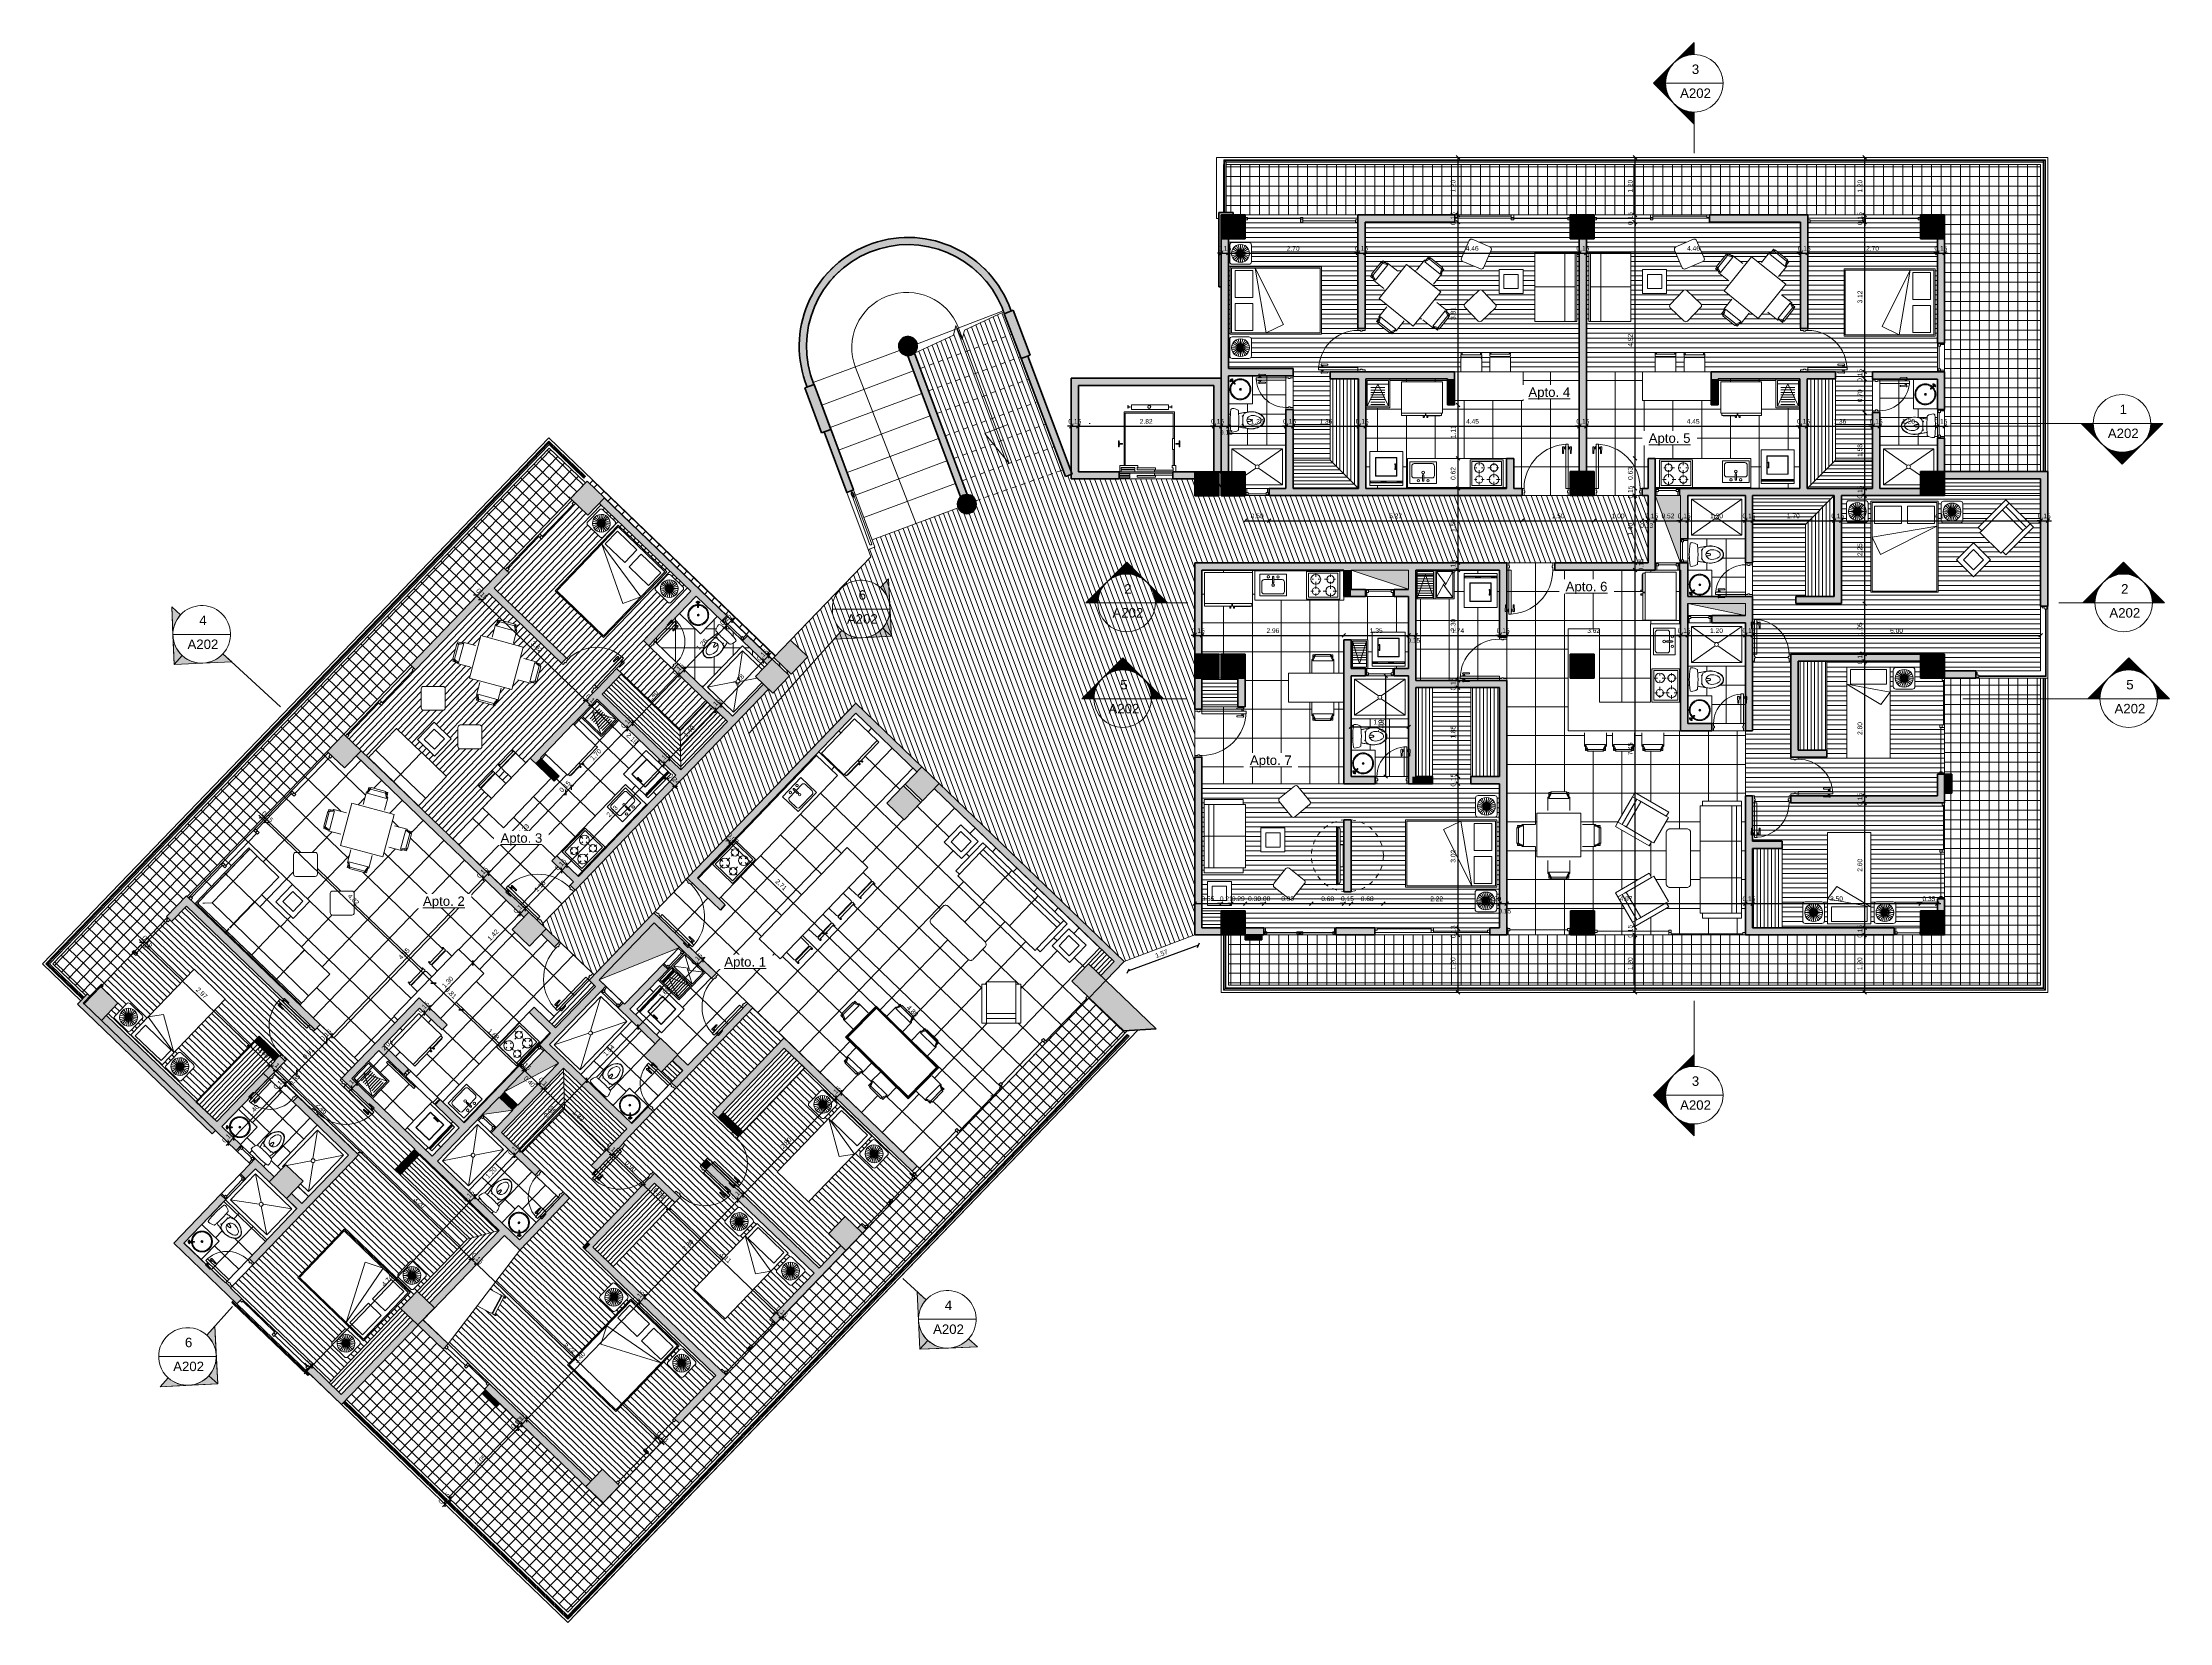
# Model space of a CAD drawing. Header units: metres. Extents: x 11 to 152, y 1 to 34.
# Drawn here: x 10.62 to 54.93, y 1.14 to 34.06 of the extents above; entities that cross this region are included whole.
import ezdxf

# ---------------------------------------------------------------- set-up
doc = ezdxf.new("R2010")
doc.units = ezdxf.units.M
doc.linetypes.add('Hidden', pattern=[0.0045, 0.0025, -0.002])
doc.linetypes.add('Overhead', pattern=[0.003969, 0.002381, -0.001587])
for name, color, linetype, lineweight in [('A-ANNO-DIMS', 211, 'Continuous', 9), ('A-COLS-1', 52, 'Continuous', 25), ('A-DETL-GENF', 92, 'Continuous', 9), ('A-DETL-GENF-1', 7, 'Continuous', 9), ('A-DETL-HDLN', 90, 'Hidden', 9), ('A-DETL-THIN', 151, 'Continuous', 9), ('A-DETL-WIDE', 214, 'Continuous', 50), ('A-DOOR', 31, 'Continuous', 9), ('A-DOOR-1', 31, 'Continuous', 18), ('A-FLOR', 192, 'Continuous', 9), ('A-FLOR-PATT', 8, 'Continuous', 9), ('A-GLAZ', 151, 'Continuous', 9), ('A-GLAZ-1', 151, 'Continuous', 18), ('A-GLAZ-CWMG', 51, 'Continuous', 9), ('A-WALL', 113, 'Continuous', 9), ('A-WALL-1', 113, 'Continuous', 50), ('A-WALL-PATT-1', 111, 'Continuous', 9), ('E-LITE-EQPM', 33, 'Continuous', 9), ('G-ANNO-SYMB', 111, 'Continuous', 9), ('G-ANNO-TEXT-1', 7, 'Continuous', 9), ('G-IMPT', 8, 'Continuous', 9), ('I-FURN', 30, 'Continuous', 9), ('P-SANR-FIXT', 6, 'Continuous', 9), ('Q-CASE', 31, 'Continuous', 9), ('Q-SPCQ', 91, 'Continuous', 9), ('S-COLS', 52, 'Continuous', 9), ('S-COLS-1', 52, 'Continuous', 100), ('S-STRS', 31, 'Continuous', 9), ('S-STRS-MBND', 31, 'Overhead', 9)]:
    doc.layers.add(name, color=color, linetype=linetype, lineweight=lineweight)
doc.styles.add('Arial', font='Arial.ttf', dxfattribs={"height": 0.196707})
doc.styles.add('Arial_1', font='Arial.ttf', dxfattribs={"height": 0.098353})
doc.dimstyles.new('Cota_1_25', dxfattribs={"dimscale": 0.3048, "dimtxt": 0.1, "dimasz": 0.246063, "dimexe": 0, "dimexo": 0.0625, "dimgap": 0.164042, "dimtad": 1, "dimrnd": 0.01, "dimzin": 0, "dimdsep": 46, "dimtxsty": 'Arial_1', "dimblk1": 'OBLIQUE', "dimblk2": 'OBLIQUE', "dimsah": 1, "dimcen": 0.09, "dimazin": 0, "dimtfac": 1, "dimtdec": 4, "dimtix": 1, "dimtmove": 0, "dimatfit": 3, "dimfxl": 0, "dimfxlon": 1, "dimtvp": 1, "dimtolj": 1, "dimtzin": 0, "dimarcsym": 2})
doc.dimstyles.new('Cota_1_25_1', dxfattribs={"dimscale": 0.3048, "dimtxt": 0.1, "dimasz": 0.246063, "dimexe": 0, "dimexo": 0.0625, "dimgap": 0.164042, "dimtad": 1, "dimrnd": 0.01, "dimzin": 0, "dimdsep": 46, "dimtxsty": 'Arial_1', "dimblk1": 'OBLIQUE', "dimblk2": 'OBLIQUE', "dimsah": 1, "dimcen": 0.09, "dimazin": 0, "dimtfac": 1, "dimtdec": 4, "dimtix": 1, "dimtmove": 0, "dimatfit": 3, "dimfxl": 0, "dimfxlon": 1, "dimtvp": 1, "dimtolj": 1, "dimtzin": 0, "dimarcsym": 2})
doc.dimstyles.new('Cota_1_25_2', dxfattribs={"dimscale": 0.3048, "dimtxt": 0.1, "dimasz": 0.246063, "dimexe": 0, "dimexo": 0.0625, "dimgap": 0.164042, "dimtad": 1, "dimrnd": 0.01, "dimzin": 0, "dimdsep": 46, "dimtxsty": 'Arial_1', "dimblk1": 'OBLIQUE', "dimblk2": 'OBLIQUE', "dimsah": 1, "dimcen": 0.09, "dimazin": 0, "dimtfac": 1, "dimtdec": 4, "dimtix": 1, "dimtmove": 0, "dimatfit": 3, "dimfxl": 0, "dimfxlon": 1, "dimtvp": 1, "dimtolj": 1, "dimtzin": 0, "dimarcsym": 2})
doc.dimstyles.new('Cota_1_25_3', dxfattribs={"dimscale": 0.3048, "dimtxt": 0.1, "dimasz": 0.246063, "dimexe": 0, "dimexo": 0.0625, "dimgap": 0.164042, "dimtad": 1, "dimrnd": 0.01, "dimzin": 0, "dimdsep": 46, "dimtxsty": 'Arial_1', "dimblk1": 'OBLIQUE', "dimblk2": 'OBLIQUE', "dimsah": 1, "dimcen": 0.09, "dimazin": 0, "dimtfac": 1, "dimtdec": 4, "dimtix": 1, "dimtmove": 2, "dimatfit": 3, "dimfxl": 0, "dimfxlon": 1, "dimtvp": 1, "dimtolj": 1, "dimtzin": 0, "dimarcsym": 2})
pattern_1 = [(226.11, (-6.905, 15.092), (0.0540504, -0.0519957), [])]
pattern_2 = [(46.105, (38.209, 7.87), (-0.05404587, 0.05200042), [])]
pattern_3 = [(316.089, (10.377, 7.337), (0.0520155, 0.05403135), [])]

# ---------------------------------------------------------------- blocks, each defined once
blk = doc.blocks.new('M_Concrete-Square-Column - 500 x 500mm-1435712-1 Piso')
at = {"layer": 'S-COLS'}
blk.add_hatch(color=256, dxfattribs=at).paths.add_polyline_path([(-0.25, 0.25), (-0.25, -0.25), (0.25, -0.25), (0.25, 0.25)], flags=0)
at = {"layer": 'S-COLS-1'}
for p, q in [((-0.25, 0.25), (0.25, 0.25)), ((-0.25, -0.25), (-0.25, 0.25)), ((0.25, 0.25), (0.25, -0.25)), ((0.25, -0.25), (-0.25, -0.25))]:
    blk.add_line(p, q, dxfattribs=at)
blk = doc.blocks.new('Columns Circle2 - Columns Circle-1566918-1 Piso')
at = {"layer": 'A-COLS-1'}
blk.add_hatch(color=256, dxfattribs=at).paths.add_polyline_path([(29.854, 24.246), (29.902, 24.246), (29.949, 24.257), (29.992, 24.279), (30.028, 24.311), (30.055, 24.351), (30.072, 24.396), (30.078, 24.444), (30.072, 24.492), (30.055, 24.537), (30.028, 24.577), (29.992, 24.609), (29.949, 24.631), (29.902, 24.643), (29.854, 24.643), (29.807, 24.631), (29.764, 24.609), (29.728, 24.577), (29.701, 24.537), (29.684, 24.492), (29.678, 24.444), (29.684, 24.396), (29.701, 24.351), (29.728, 24.311), (29.764, 24.279), (29.807, 24.257)], flags=0)
for start, end in [(0, 180), (180, 0)]:
    blk.add_arc((29.878, 24.444), 0.2, start, end, dxfattribs=at)
blk = doc.blocks.new('Columns Circle3 - Columns Circle-1566927-1 Piso')
at = {"layer": 'A-COLS-1'}
blk.add_hatch(color=256, dxfattribs=at).paths.add_polyline_path([(29.902, 24.246), (29.949, 24.257), (29.992, 24.279), (30.018, 24.303), (30.041, 24.33), (30.046, 24.337), (30.061, 24.367), (30.069, 24.389), (30.074, 24.408), (30.074, 24.413), (30.077, 24.448), (30.072, 24.493), (30.055, 24.537), (30.028, 24.577), (29.992, 24.609), (29.949, 24.631), (29.902, 24.643), (29.854, 24.643), (29.807, 24.631), (29.764, 24.609), (29.728, 24.577), (29.701, 24.537), (29.684, 24.492), (29.678, 24.444), (29.684, 24.396), (29.701, 24.351), (29.728, 24.311), (29.764, 24.279), (29.807, 24.257), (29.854, 24.246)], flags=0)
for start, end in [(13.2936, 180), (180, 314.7765), (335.4859, 339.611), (348.5437, 350.8943), (322.332, 327.3367)]:
    blk.add_arc((29.878, 24.444), 0.2, start, end, dxfattribs=at)
blk = doc.blocks.new('M_Bed-Box1 - cama 140 x 190-1375289-1 Piso')
at = {"layer": 'I-FURN'}
for p, q in [((-0.361, 0.716), (-0.361, -1.184)), ((-0.361, 0.716), (1.039, 0.716)), ((-0.335, 0.69), (-0.335, -1.159)), ((-0.335, 0.69), (1.014, 0.69)), ((-0.285, 0.614), (-0.285, 0.248)), ((-0.285, 0.614), (0.276, 0.614)), ((0.276, 0.614), (0.276, 0.248)), ((0.403, 0.614), (0.403, 0.248)), ((0.403, 0.614), (0.963, 0.614)), ((0.963, 0.614), (0.963, 0.248)), ((1.014, 0.69), (1.014, -1.159)), ((1.039, 0.716), (1.039, -1.184)), ((1.014, 0.195), (-0.335, -0.034)), ((-0.285, 0.248), (0.276, 0.248)), ((1.014, 0.195), (-0.163, -0.393)), ((0.403, 0.248), (0.963, 0.248)), ((-0.163, -0.393), (-0.335, -0.034)), ((-0.361, -1.184), (1.039, -1.184)), ((-0.335, -1.159), (1.014, -1.159))]:
    blk.add_line(p, q, dxfattribs=at)
blk = doc.blocks.new('M_Table-End - nochero-1375290-1 Piso')
at = {"layer": 'I-FURN'}
for p, q in [((0.004, 0.327), (0.004, -0.022)), ((0.403, 0.377), (0.055, 0.377)), ((0.454, -0.022), (0.454, 0.327)), ((0.055, -0.073), (0.403, -0.073))]:
    blk.add_line(p, q, dxfattribs=at)
for centre, start, end in [((0.055, 0.327), 90, 180), ((0.403, 0.327), 0, 90), ((0.055, -0.022), 180, 270), ((0.403, -0.022), 270, 0)]:
    blk.add_arc(centre, 0.0508, start, end, dxfattribs=at)
blk = doc.blocks.new('Lamp38i - Name-1374313-1 Piso')
at = {"layer": 'G-IMPT'}
for p, q in [((0, 0.038), (0, 0.027)), ((-0.027, 0), (-0.038, 0)), ((0, -0.038), (0, -0.027)), ((0.027, 0), (0.038, 0))]:
    blk.add_line(p, q, dxfattribs=at)
blk = doc.blocks.new('Lamp38i - 12zlmp38i_dwg-1374311-1 Piso')
at = {"layer": 'G-IMPT'}
for p, q in [((-0.18, 0.048), (-0.186, 0)), ((-0.161, 0.093), (-0.18, 0.048)), ((-0.077, 0.021), (-0.18, 0.048)), ((-0.132, 0.132), (-0.161, 0.093)), ((-0.161, 0.093), (-0.069, 0.04)), ((-0.132, 0.132), (-0.093, 0.161)), ((-0.132, 0.132), (-0.057, 0.057)), ((-0.048, 0.18), (-0.093, 0.161)), ((-0.04, 0.069), (-0.093, 0.161)), ((-0.077, 0.021), (-0.08, 0)), ((-0.069, 0.04), (-0.077, 0.021)), ((-0.073, 0.03), (-0.067, 0.028)), ((-0.072, 0), (-0.067, 0.028)), ((-0.057, 0.057), (-0.069, 0.04)), ((-0.051, 0.051), (-0.067, 0.028)), ((-0.05, 0.021), (-0.067, 0.028)), ((-0.04, 0.069), (-0.057, 0.057)), ((-0.051, 0.051), (-0.057, 0.057)), ((-0.05, 0.021), (-0.054, 0)), ((-0.054, 0), (-0.05, 0.021)), ((-0.051, 0.051), (-0.028, 0.067)), ((-0.051, 0.051), (-0.038, 0.038)), ((-0.05, 0.021), (-0.038, 0.038)), ((-0.05, 0.021), (-0.038, 0.038)), ((-0.045, 0.019), (-0.05, 0.021)), ((-0.045, 0.019), (-0.049, 0)), ((0, 0.186), (-0.048, 0.18)), ((-0.021, 0.077), (-0.048, 0.18)), ((-0.045, 0.019), (-0.034, 0.034)), ((-0.034, 0.014), (-0.045, 0.019)), ((-0.021, 0.077), (-0.04, 0.069)), ((-0.021, 0.05), (-0.038, 0.038)), ((-0.038, 0.038), (-0.021, 0.05)), ((-0.034, 0.034), (-0.038, 0.038)), ((-0.037, 0), (-0.034, 0.014)), ((-0.035, 0), (-0.032, 0.013)), ((-0.034, 0.034), (-0.019, 0.045)), ((-0.026, 0.026), (-0.034, 0.034)), ((-0.034, 0.014), (-0.026, 0.026)), ((-0.032, 0.013), (-0.034, 0.014)), ((-0.032, 0.006), (-0.033, 0)), ((-0.032, 0.013), (-0.025, 0.025)), ((-0.032, 0.009), (-0.023, 0.023)), ((-0.031, 0.013), (-0.032, 0.013)), ((-0.032, 0.009), (-0.032, -0.009)), ((-0.032, 0.009), (-0.029, 0.008)), ((-0.031, 0.013), (-0.023, 0.023)), ((-0.031, 0.013), (-0.031, 0.01)), ((-0.03, 0.073), (-0.028, 0.067)), ((-0.029, 0.008), (-0.021, 0.021)), ((-0.029, 0.008), (-0.015, 0.004)), ((-0.029, 0.008), (-0.029, -0.008)), ((-0.028, 0.067), (0, 0.072)), ((-0.028, 0.067), (-0.021, 0.05)), ((-0.026, 0.026), (-0.014, 0.034)), ((-0.026, 0.026), (-0.025, 0.025)), ((-0.025, 0.025), (-0.013, 0.032)), ((-0.023, 0.023), (-0.025, 0.025)), ((-0.023, 0.023), (-0.009, 0.032)), ((-0.023, 0.023), (-0.013, 0.031)), ((-0.023, 0.023), (-0.021, 0.021)), ((0, 0.08), (-0.021, 0.077)), ((-0.021, 0.05), (0, 0.054)), ((0, 0.054), (-0.021, 0.05)), ((-0.019, 0.045), (-0.021, 0.05)), ((-0.021, 0.021), (-0.008, 0.029)), ((-0.021, 0.021), (-0.011, 0.011)), ((0, 0.049), (-0.019, 0.045)), ((-0.019, 0.045), (-0.014, 0.034)), ((-0.015, 0.004), (-0.011, 0.011)), ((-0.015, 0.004), (-0.015, -0.004)), ((-0.015, 0.004), (0, 0)), ((0, 0.037), (-0.014, 0.034)), ((-0.014, 0.034), (-0.013, 0.032)), ((0, 0.035), (-0.013, 0.032)), ((-0.013, 0.031), (-0.013, 0.032)), ((-0.01, 0.031), (-0.013, 0.031)), ((-0.004, 0.015), (-0.011, 0.011)), ((0, 0), (-0.011, 0.011)), ((0.009, 0.032), (-0.009, 0.032)), ((-0.008, 0.029), (-0.009, 0.032)), ((0.008, 0.029), (-0.008, 0.029)), ((-0.008, 0.029), (-0.004, 0.015)), ((0, 0.033), (-0.006, 0.032)), ((0.004, 0.015), (-0.004, 0.015)), ((0, 0), (-0.004, 0.015)), ((0.048, 0.18), (0, 0.186)), ((0, 0.08), (0, 0.186)), ((0.021, 0.077), (0, 0.08)), ((0, 0.08), (0, 0.072)), ((0.028, 0.067), (0, 0.072)), ((0, 0.054), (0, 0.072)), ((0.021, 0.05), (0, 0.054)), ((0, 0.054), (0.021, 0.05)), ((0, 0.049), (0, 0.054)), ((0, 0.037), (0, 0.049)), ((0.019, 0.045), (0, 0.049)), ((0, 0.035), (0, 0.037)), ((0.014, 0.034), (0, 0.037)), ((0, 0.035), (0.013, 0.032)), ((0, 0.033), (0, 0.035)), ((0, 0.032), (0, 0.033)), ((0.006, 0.032), (0, 0.033)), ((0.004, 0.015), (0, 0)), ((0.011, 0.011), (0, 0)), ((0.015, 0.004), (0, 0)), ((0.008, 0.029), (0.004, 0.015)), ((0.011, 0.011), (0.004, 0.015)), ((0.009, 0.032), (0.008, 0.029)), ((0.021, 0.021), (0.008, 0.029)), ((0.009, 0.032), (0.023, 0.023)), ((0.013, 0.031), (0.01, 0.031)), ((0.021, 0.021), (0.011, 0.011)), ((0.015, 0.004), (0.011, 0.011)), ((0.013, 0.032), (0.014, 0.034)), ((0.013, 0.032), (0.025, 0.025)), ((0.013, 0.031), (0.013, 0.032)), ((0.013, 0.031), (0.023, 0.023)), ((0.014, 0.034), (0.019, 0.045)), ((0.014, 0.034), (0.026, 0.026)), ((0.029, 0.008), (0.015, 0.004)), ((0.015, -0.004), (0.015, 0.004)), ((0.019, 0.045), (0.021, 0.05)), ((0.019, 0.045), (0.034, 0.034)), ((0.021, 0.077), (0.048, 0.18)), ((0.04, 0.069), (0.021, 0.077)), ((0.028, 0.067), (0.021, 0.05)), ((0.038, 0.038), (0.021, 0.05)), ((0.021, 0.05), (0.038, 0.038)), ((0.021, 0.021), (0.023, 0.023)), ((0.029, 0.008), (0.021, 0.021)), ((0.023, 0.023), (0.025, 0.025)), ((0.031, 0.013), (0.023, 0.023)), ((0.032, 0.009), (0.023, 0.023)), ((0.026, 0.026), (0.025, 0.025)), ((0.032, 0.013), (0.025, 0.025)), ((0.034, 0.034), (0.026, 0.026)), ((0.034, 0.014), (0.026, 0.026)), ((0.028, 0.067), (0.03, 0.073)), ((0.051, 0.051), (0.028, 0.067)), ((0.032, 0.009), (0.029, 0.008)), ((0.029, -0.008), (0.029, 0.008)), ((0.031, 0.013), (0.031, 0.01)), ((0.031, 0.013), (0.032, 0.013)), ((0.032, 0.013), (0.034, 0.014)), ((0.035, 0), (0.032, 0.013)), ((0.032, -0.009), (0.032, 0.009)), ((0.032, 0.006), (0.033, 0)), ((0.034, 0.034), (0.038, 0.038)), ((0.045, 0.019), (0.034, 0.034)), ((0.034, 0.014), (0.045, 0.019)), ((0.037, 0), (0.034, 0.014)), ((0.051, 0.051), (0.038, 0.038)), ((0.05, 0.021), (0.038, 0.038)), ((0.05, 0.021), (0.038, 0.038)), ((0.04, 0.069), (0.093, 0.161)), ((0.057, 0.057), (0.04, 0.069)), ((0.045, 0.019), (0.05, 0.021)), ((0.045, 0.019), (0.049, 0)), ((0.048, 0.18), (0.093, 0.161)), ((0.05, 0.021), (0.067, 0.028)), ((0.05, 0.021), (0.054, 0)), ((0.054, 0), (0.05, 0.021)), ((0.051, 0.051), (0.057, 0.057)), ((0.051, 0.051), (0.067, 0.028)), ((0.057, 0.057), (0.132, 0.132)), ((0.069, 0.04), (0.057, 0.057)), ((0.073, 0.03), (0.067, 0.028)), ((0.072, 0), (0.067, 0.028)), ((0.069, 0.04), (0.161, 0.093)), ((0.077, 0.021), (0.069, 0.04)), ((0.077, 0.021), (0.18, 0.048)), ((0.08, 0), (0.077, 0.021)), ((0.132, 0.132), (0.093, 0.161)), ((0.161, 0.093), (0.132, 0.132)), ((0.18, 0.048), (0.161, 0.093)), ((0.186, 0), (0.18, 0.048)), ((-0.186, 0), (-0.18, -0.048)), ((-0.08, 0), (-0.186, 0)), ((-0.077, -0.021), (-0.18, -0.048)), ((-0.18, -0.048), (-0.161, -0.093)), ((-0.161, -0.093), (-0.069, -0.04)), ((-0.161, -0.093), (-0.132, -0.132)), ((-0.132, -0.132), (-0.057, -0.057)), ((-0.132, -0.132), (-0.093, -0.161)), ((-0.04, -0.069), (-0.093, -0.161)), ((-0.093, -0.161), (-0.048, -0.18)), ((-0.08, 0), (-0.077, -0.021)), ((-0.072, 0), (-0.08, 0)), ((-0.077, -0.021), (-0.069, -0.04)), ((-0.067, -0.028), (-0.073, -0.03)), ((-0.072, 0), (-0.054, 0)), ((-0.072, 0), (-0.067, -0.028)), ((-0.069, -0.04), (-0.057, -0.057)), ((-0.067, -0.028), (-0.05, -0.021)), ((-0.067, -0.028), (-0.051, -0.051)), ((-0.051, -0.051), (-0.057, -0.057)), ((-0.057, -0.057), (-0.04, -0.069)), ((-0.054, 0), (-0.05, -0.021)), ((-0.054, 0), (-0.05, -0.021)), ((-0.049, 0), (-0.054, 0)), ((-0.051, -0.051), (-0.038, -0.038)), ((-0.051, -0.051), (-0.028, -0.067)), ((-0.045, -0.019), (-0.05, -0.021)), ((-0.05, -0.021), (-0.038, -0.038)), ((-0.038, -0.038), (-0.05, -0.021)), ((-0.037, 0), (-0.049, 0)), ((-0.049, 0), (-0.045, -0.019)), ((-0.048, -0.18), (-0.021, -0.077)), ((-0.048, -0.18), (0, -0.186)), ((-0.034, -0.014), (-0.045, -0.019)), ((-0.034, -0.034), (-0.045, -0.019)), ((-0.04, -0.069), (-0.021, -0.077)), ((-0.034, -0.034), (-0.038, -0.038)), ((-0.038, -0.038), (-0.021, -0.05)), ((-0.038, -0.038), (-0.021, -0.05)), ((-0.035, 0), (-0.037, 0)), ((-0.037, 0), (-0.034, -0.014)), ((-0.035, 0), (-0.032, -0.013)), ((-0.033, 0), (-0.035, 0)), ((-0.034, -0.014), (-0.032, -0.013)), ((-0.026, -0.026), (-0.034, -0.014)), ((-0.034, -0.034), (-0.026, -0.026)), ((-0.034, -0.034), (-0.019, -0.045)), ((-0.032, 0), (-0.033, 0)), ((-0.033, 0), (-0.032, -0.006)), ((-0.032, -0.009), (-0.029, -0.008)), ((-0.032, -0.009), (-0.023, -0.023)), ((-0.032, -0.013), (-0.025, -0.025)), ((-0.031, -0.013), (-0.032, -0.013)), ((-0.031, -0.01), (-0.031, -0.013)), ((-0.031, -0.013), (-0.023, -0.023)), ((-0.03, -0.073), (-0.028, -0.067)), ((-0.029, -0.008), (-0.015, -0.004)), ((-0.029, -0.008), (-0.021, -0.021)), ((-0.021, -0.05), (-0.028, -0.067)), ((-0.028, -0.067), (0, -0.072)), ((-0.026, -0.026), (-0.025, -0.025)), ((-0.026, -0.026), (-0.014, -0.034)), ((-0.023, -0.023), (-0.025, -0.025)), ((-0.025, -0.025), (-0.013, -0.032)), ((-0.023, -0.023), (-0.021, -0.021)), ((-0.023, -0.023), (-0.013, -0.031)), ((-0.023, -0.023), (-0.009, -0.032)), ((-0.011, -0.011), (-0.021, -0.021)), ((-0.021, -0.021), (-0.008, -0.029)), ((-0.019, -0.045), (-0.021, -0.05)), ((-0.021, -0.05), (0, -0.054)), ((0, -0.054), (-0.021, -0.05)), ((0, -0.08), (-0.021, -0.077)), ((-0.019, -0.045), (-0.014, -0.034)), ((0, -0.049), (-0.019, -0.045)), ((-0.015, -0.004), (0, 0)), ((-0.015, -0.004), (-0.011, -0.011)), ((-0.014, -0.034), (-0.013, -0.032)), ((0, -0.037), (-0.014, -0.034)), ((-0.01, -0.031), (-0.013, -0.031)), ((-0.013, -0.031), (-0.013, -0.032)), ((0, -0.035), (-0.013, -0.032)), ((-0.011, -0.011), (0, 0)), ((-0.011, -0.011), (-0.004, -0.015)), ((-0.008, -0.029), (-0.009, -0.032)), ((-0.009, -0.032), (0.009, -0.032)), ((-0.008, -0.029), (-0.004, -0.015)), ((-0.008, -0.029), (0.008, -0.029)), ((0, -0.033), (-0.006, -0.032)), ((-0.004, -0.015), (0, 0)), ((-0.004, -0.015), (0.004, -0.015)), ((0.004, -0.015), (0, 0)), ((0.011, -0.011), (0, 0)), ((0.015, -0.004), (0, 0)), ((0, -0.035), (0.013, -0.032)), ((0, -0.032), (0, -0.033)), ((0.006, -0.032), (0, -0.033)), ((0, -0.033), (0, -0.035)), ((0, -0.037), (0.014, -0.034)), ((0, -0.035), (0, -0.037)), ((0, -0.037), (0, -0.049)), ((0.019, -0.045), (0, -0.049)), ((0, -0.049), (0, -0.054)), ((0, -0.054), (0.021, -0.05)), ((0, -0.054), (0.021, -0.05)), ((0, -0.054), (0, -0.072)), ((0.028, -0.067), (0, -0.072)), ((0, -0.08), (0, -0.072)), ((0, -0.08), (0.021, -0.077)), ((0, -0.08), (0, -0.186)), ((0, -0.186), (0.048, -0.18)), ((0.004, -0.015), (0.011, -0.011)), ((0.008, -0.029), (0.004, -0.015)), ((0.008, -0.029), (0.021, -0.021)), ((0.009, -0.032), (0.008, -0.029)), ((0.009, -0.032), (0.023, -0.023)), ((0.013, -0.031), (0.01, -0.031)), ((0.011, -0.011), (0.015, -0.004)), ((0.011, -0.011), (0.021, -0.021)), ((0.013, -0.031), (0.023, -0.023)), ((0.013, -0.032), (0.025, -0.025)), ((0.013, -0.031), (0.013, -0.032)), ((0.013, -0.032), (0.014, -0.034)), ((0.014, -0.034), (0.026, -0.026)), ((0.014, -0.034), (0.019, -0.045)), ((0.029, -0.008), (0.015, -0.004)), ((0.019, -0.045), (0.034, -0.034)), ((0.019, -0.045), (0.021, -0.05)), ((0.029, -0.008), (0.021, -0.021)), ((0.023, -0.023), (0.021, -0.021)), ((0.021, -0.05), (0.038, -0.038)), ((0.021, -0.05), (0.038, -0.038)), ((0.021, -0.05), (0.028, -0.067)), ((0.021, -0.077), (0.04, -0.069)), ((0.021, -0.077), (0.048, -0.18)), ((0.023, -0.023), (0.032, -0.009)), ((0.023, -0.023), (0.031, -0.013)), ((0.023, -0.023), (0.025, -0.025)), ((0.032, -0.013), (0.025, -0.025)), ((0.026, -0.026), (0.025, -0.025)), ((0.034, -0.014), (0.026, -0.026)), ((0.026, -0.026), (0.034, -0.034)), ((0.028, -0.067), (0.051, -0.051)), ((0.03, -0.073), (0.028, -0.067)), ((0.029, -0.008), (0.032, -0.009)), ((0.031, -0.01), (0.031, -0.013)), ((0.031, -0.013), (0.032, -0.013)), ((0.035, 0), (0.032, -0.013)), ((0.032, 0), (0.033, 0)), ((0.033, 0), (0.032, -0.006)), ((0.034, -0.014), (0.032, -0.013)), ((0.033, 0), (0.035, 0)), ((0.037, 0), (0.034, -0.014)), ((0.034, -0.014), (0.045, -0.019)), ((0.034, -0.034), (0.045, -0.019)), ((0.034, -0.034), (0.038, -0.038)), ((0.035, 0), (0.037, 0)), ((0.037, 0), (0.049, 0)), ((0.038, -0.038), (0.05, -0.021)), ((0.038, -0.038), (0.05, -0.021)), ((0.038, -0.038), (0.051, -0.051)), ((0.04, -0.069), (0.057, -0.057)), ((0.04, -0.069), (0.093, -0.161)), ((0.049, 0), (0.045, -0.019)), ((0.045, -0.019), (0.05, -0.021)), ((0.048, -0.18), (0.093, -0.161)), ((0.049, 0), (0.054, 0)), ((0.05, -0.021), (0.054, 0)), ((0.054, 0), (0.05, -0.021)), ((0.05, -0.021), (0.067, -0.028)), ((0.051, -0.051), (0.067, -0.028)), ((0.057, -0.057), (0.051, -0.051)), ((0.072, 0), (0.054, 0)), ((0.069, -0.04), (0.057, -0.057)), ((0.057, -0.057), (0.132, -0.132)), ((0.067, -0.028), (0.072, 0)), ((0.073, -0.03), (0.067, -0.028)), ((0.069, -0.04), (0.077, -0.021)), ((0.069, -0.04), (0.161, -0.093)), ((0.08, 0), (0.072, 0)), ((0.077, -0.021), (0.08, 0)), ((0.077, -0.021), (0.18, -0.048)), ((0.08, 0), (0.186, 0)), ((0.093, -0.161), (0.132, -0.132)), ((0.161, -0.093), (0.132, -0.132)), ((0.161, -0.093), (0.18, -0.048)), ((0.18, -0.048), (0.186, 0))]:
    blk.add_line(p, q, dxfattribs=at)
at = {"xscale": 1.2, "yscale": 1.2, "zscale": 1.2}
blk.add_blockref('Lamp38i - Name-1374313-1 Piso', (0, 0), dxfattribs=at)
blk = doc.blocks.new('Lamp38i - 100 Watt Incandescent-1375292-1 Piso')
blk.add_blockref('Lamp38i - 12zlmp38i_dwg-1374311-1 Piso', (0, 0))
blk = doc.blocks.new('EA-Sencilla abisagrada - 70 x 210-1204206-1 Piso')
at = {"layer": 'A-DETL-GENF'}
for p, q in [((0.189, 0.634), (0.189, 0.626)), ((0.194, 0.509), (0.189, 0.626)), ((0.219, 0.626), (0.214, 0.509)), ((0.219, 0.604), (0.219, 0.634)), ((0.219, 0.631), (0.249, 0.631)), ((0.249, 0.606), (0.219, 0.606)), ((0.249, 0.639), (0.254, 0.651)), ((0.249, 0.639), (0.249, 0.599)), ((0.249, 0.599), (0.254, 0.586)), ((0.259, 0.651), (0.254, 0.651)), ((0.254, 0.586), (0.259, 0.586)), ((0.259, 0.651), (0.259, 0.586)), ((0.31, 0.651), (0.315, 0.651)), ((0.31, 0.651), (0.31, 0.586)), ((0.315, 0.586), (0.31, 0.586)), ((0.32, 0.639), (0.315, 0.651)), ((0.32, 0.599), (0.315, 0.586)), ((0.32, 0.639), (0.32, 0.599)), ((0.35, 0.631), (0.32, 0.631)), ((0.32, 0.606), (0.35, 0.606)), ((0.35, 0.604), (0.35, 0.634)), ((0.35, 0.626), (0.355, 0.509)), ((0.375, 0.509), (0.38, 0.626)), ((0.38, 0.634), (0.38, 0.626))]:
    blk.add_line(p, q, dxfattribs=at)
for centre, radius, start, end in [((0.204, 0.628), 0.0162, 22.6199, 157.3801), ((0.204, 0.51), 0.01, 182.4476, 357.5524), ((0.365, 0.628), 0.0162, 22.6199, 157.3801), ((0.365, 0.51), 0.01, 182.4476, 357.5524)]:
    blk.add_arc(centre, radius, start, end, dxfattribs=at)
at = {"layer": 'A-DOOR'}
blk.add_arc((0.31, 0.075), 0.62, 90, 180, dxfattribs=at)
at = {"layer": 'A-DOOR-1'}
for p, q in [((0.259, 0.075), (0.259, 0.695)), ((0.31, 0.695), (0.259, 0.695)), ((0.31, 0.075), (0.31, 0.695)), ((-0.31, 0.075), (-0.35, 0.075)), ((-0.31, 0.025), (-0.31, 0.075)), ((-0.295, 0.025), (-0.31, 0.025)), ((-0.295, -0.01), (-0.295, 0.025)), ((0.31, 0.075), (0.259, 0.075)), ((0.31, 0.025), (0.295, 0.025)), ((0.295, 0.025), (0.295, -0.01)), ((0.35, 0.075), (0.31, 0.075)), ((0.31, 0.075), (0.31, 0.025)), ((-0.35, -0.075), (-0.31, -0.075)), ((-0.31, -0.075), (-0.31, -0.01)), ((-0.31, -0.01), (-0.295, -0.01)), ((0.295, -0.01), (0.31, -0.01)), ((0.31, -0.01), (0.31, -0.075)), ((0.31, -0.075), (0.35, -0.075))]:
    blk.add_line(p, q, dxfattribs=at)
blk = doc.blocks.new('EA santario - EA santario-1234229-1 Piso')
at = {"layer": 'P-SANR-FIXT'}
for p, q in [((-0.095, 0.081), (-0.133, 0.074)), ((-0.095, 0.106), (-0.095, 0.081)), ((-0.083, 0.106), (-0.095, 0.106)), ((-0.083, 0.093), (-0.083, 0.106)), ((0.083, 0.093), (-0.083, 0.093)), ((0.083, 0.106), (0.083, 0.093)), ((0.095, 0.106), (0.083, 0.106)), ((0.095, 0.081), (0.095, 0.106)), ((0.133, 0.074), (0.095, 0.081))]:
    blk.add_line(p, q, dxfattribs=at)
for centre, radius, start, end in [((-0.222, 0.316), 0.0254, 98.1126, 185.1144), ((0.051, 0.341), 0.3, 185.1144, 209.4383), ((0, -1.243), 1.6, 81.8874, 98.1126), ((-0.2, 0.199), 0.0115, 209.4383, 263.7045), ((0, 2.011), 1.835, 263.7045, 265.6627), ((0.119, -0.084), 0.297, 147.929, 175.1418), ((4.764, -0.8), 5, 169.5968, 171.09), ((4.764, -0.8), 5, 168.6826, 169.5968), ((0, 2.011), 1.835, 265.6627, 274.3373), ((-0.119, -0.084), 0.297, 4.8582, 32.071), ((0, 2.011), 1.835, 274.3373, 276.2955), ((-4.764, -0.8), 5, 10.4032, 11.3174), ((-4.764, -0.8), 5, 8.91, 10.4032), ((0.2, 0.199), 0.0115, 276.2955, 330.5617), ((-0.051, 0.341), 0.3, 330.5617, 354.8856), ((0.222, 0.316), 0.0254, 354.8856, 81.8874), ((0.18, -0.081), 0.36, 171.09, 220.019), ((0.168, -0.079), 0.345, 176.5685, 221.8401), ((0.158, -0.113), 0.258, 180, 213.6309), ((0, -0.232), 0.125, 220.0388, 319.9612), ((0, -0.229), 0.12, 221.8401, 318.1599), ((0, -0.218), 0.0683, 213.6309, 326.3691), ((0, -0.072), 0.0147, 216.4562, 323.5438), ((-0.158, -0.113), 0.258, 326.3691, 360), ((-0.168, -0.079), 0.345, 318.1599, 3.4315), ((-0.18, -0.081), 0.36, 319.981, 8.91)]:
    blk.add_arc(centre, radius, start, end, dxfattribs=at)
blk.add_ellipse((0, -0.113), major_axis=(0, 0.124), ratio=0.807692, start_param=4.712389, end_param=7.853982, dxfattribs=at)
for points in [[(-0.012, -0.08), (-0.015, -0.073), (-0.02, -0.058), (-0.024, -0.035), (-0.025, -0.013), (-0.025, 0), (-0.024, 0.006)], [(0.025, 0.006), (0.025, 0), (0.026, -0.013), (0.024, -0.035), (0.02, -0.058), (0.015, -0.073), (0.012, -0.08)]]:
    blk.add_open_spline(points, degree=3, dxfattribs=at)
blk = doc.blocks.new('M_Shower Stall-2D - ducha 1_20 2-1433838-1 Piso')
at = {"layer": 'P-SANR-FIXT'}
for p, q in [((0.075, 0.825), (0.571, 0.479)), ((0.075, 0.075), (0.075, 0.825)), ((0.075, 0.825), (1.125, 0.825)), ((1.125, 0.825), (0.629, 0.479)), ((1.125, 0.825), (1.125, 0.075)), ((1.2, 0), (0, 0)), ((0.572, 0.422), (0.075, 0.075)), ((1.125, 0.075), (0.075, 0.075)), ((0.628, 0.422), (1.125, 0.075))]:
    blk.add_line(p, q, dxfattribs=at)
for start, end in [(360, 180), (180, 360)]:
    blk.add_arc((0.6, 0.45), 0.04, start, end, dxfattribs=at)
blk = doc.blocks.new('mesa13 - mesa001-1567401-1 Piso')
at = {"layer": 'I-FURN'}
h = blk.add_hatch(dxfattribs=at)
h.set_pattern_fill('FP_26', color=256, style=0, pattern_type=2)
h.set_pattern_definition(pattern_1)
h.paths.add_polyline_path([(0.638, -0.353), (0.633, -0.348), (-0.651, -1.682), (-0.219, -2.098), (1.065, -0.764), (0.994, -0.695)], flags=0)
blk.add_line((-0.219, -2.098), (1.065, -0.764), dxfattribs=at)
blk = doc.blocks.new('M_Fixed - 60x60-1425648-1 Piso')
at = {"layer": 'A-GLAZ-1'}
for p, q in [((-0.3, 0.088), (-0.281, 0.088)), ((-0.281, 0.088), (-0.281, 0.025)), ((-0.281, 0.069), (-0.237, 0.069)), ((-0.281, 0.025), (-0.237, 0.025)), ((-0.268, 0.025), (-0.268, -0.062)), ((-0.237, 0.069), (-0.237, 0.025)), ((-0.237, 0.047), (0.237, 0.047)), ((0.237, 0.069), (0.237, 0.025)), ((0.281, 0.069), (0.237, 0.069)), ((0.237, 0.025), (0.281, 0.025)), ((0.268, 0.025), (0.268, -0.062)), ((0.281, 0.088), (0.281, 0.025)), ((0.299, 0.088), (0.281, 0.088)), ((-0.3, -0.062), (-0.268, -0.062)), ((0.3, -0.062), (0.268, -0.062))]:
    blk.add_line(p, q, dxfattribs=at)
blk = doc.blocks.new('M_Sliding-2 Panel - 240x240-1679411-1 Piso')
at = {"layer": 'A-GLAZ'}
for p, q in [((-1.2, 0.202), (-1.2, 0.152)), ((-1.2, 0.202), (-1.15, 0.202)), ((-1.2, 0.152), (-1.15, 0.152)), ((-1.15, 0.202), (-1.15, 0.152)), ((-1.15, 0.177), (-0.0254, 0.177)), ((-0.0254, 0.202), (-0.0254, 0.152)), ((-0.0254, 0.202), (0.0254, 0.202)), ((-0.0254, 0.152), (-0.0254, 0.102)), ((-0.0254, 0.152), (0.0254, 0.152)), ((-0.0254, 0.152), (0.0254, 0.152)), ((-0.0254, 0.102), (0.0254, 0.102)), ((0.0254, 0.202), (0.0254, 0.152)), ((0.0254, 0.152), (0.0254, 0.102)), ((0.0254, 0.127), (1.1492, 0.127)), ((1.1492, 0.152), (1.1492, 0.102)), ((1.1492, 0.152), (1.2, 0.152)), ((1.1492, 0.102), (1.2, 0.102)), ((1.2, 0.152), (1.2, 0.102))]:
    blk.add_line(p, q, dxfattribs=at)
blk = doc.blocks.new('M_Fixed - 240x60-1438101-1 Piso')
at = {"layer": 'A-GLAZ-1'}
for p, q in [((-0.3, 0.088), (-0.281, 0.088)), ((-0.281, 0.088), (-0.281, 0.025)), ((-0.281, 0.069), (-0.237, 0.069)), ((-0.281, 0.025), (-0.237, 0.025)), ((-0.268, 0.025), (-0.268, -0.062)), ((-0.237, 0.069), (-0.237, 0.025)), ((-0.237, 0.047), (0.237, 0.047)), ((0.237, 0.069), (0.237, 0.025)), ((0.281, 0.069), (0.237, 0.069)), ((0.237, 0.025), (0.281, 0.025)), ((0.268, 0.025), (0.268, -0.062)), ((0.281, 0.088), (0.281, 0.025)), ((0.299, 0.088), (0.281, 0.088)), ((-0.3, -0.062), (-0.268, -0.062)), ((0.3, -0.062), (0.268, -0.062))]:
    blk.add_line(p, q, dxfattribs=at)
blk = doc.blocks.new('M_Casement Dbl with Trim - 240x150-1568870-1 Piso')
at = {"layer": 'A-GLAZ'}
blk.add_hatch(color=256, dxfattribs=at).paths.add_polyline_path([(0.01905, 0.0941), (-0.01905, 0.0941), (-0.01905, 0.0306), (0.01905, 0.0306)], flags=0)
for p, q in [((0.01905, 0.0941), (-0.01905, 0.0941)), ((-0.01905, 0.0941), (-0.01905, 0.0306)), ((-0.01905, 0.0306), (0.01905, 0.0306)), ((0.01905, 0.0306), (0.01905, 0.0941))]:
    blk.add_line(p, q, dxfattribs=at)
at = {"layer": 'A-GLAZ-1'}
for p, q in [((-0.75, 0.09405), (-0.73095, 0.09405)), ((-0.73095, 0.0306), (-0.73095, 0.09405)), ((-0.73095, 0.07505), (-0.73095, 0.0306)), ((-0.73095, 0.07505), (-0.6865, 0.07505)), ((-0.73095, 0.0306), (-0.6865, 0.0306)), ((-0.73095, 0.0306), (-0.71825, 0.0306)), ((-0.71825, -0.05595), (-0.71825, 0.0306)), ((-0.6865, 0.07505), (-0.6865, 0.0306)), ((-0.6865, 0.052825), (-0.0635, 0.052825)), ((-0.0635, 0.07505), (-0.0635, 0.0306)), ((-0.0635, 0.07505), (-0.01905, 0.07505)), ((-0.0635, 0.0306), (-0.01905, 0.0306)), ((-0.01905, 0.0941), (-0.01905, 0.0306)), ((-0.01905, 0.0941), (0.01905, 0.0941)), ((-0.01905, 0.07505), (-0.01905, 0.0306)), ((-0.01905, 0.0306), (0.01905, 0.0306)), ((0.01905, 0.0941), (0.01905, 0.0306)), ((0.01905, 0.07505), (0.01905, 0.0306)), ((0.0635, 0.07505), (0.01905, 0.07505)), ((0.0635, 0.0306), (0.01905, 0.0306)), ((0.0635, 0.07505), (0.0635, 0.0306)), ((0.0635, 0.052825), (0.6865, 0.052825)), ((0.6865, 0.07505), (0.6865, 0.0306)), ((0.73095, 0.07505), (0.6865, 0.07505)), ((0.73095, 0.0306), (0.6865, 0.0306)), ((0.71825, 0.0306), (0.71825, -0.05595)), ((0.73095, 0.0306), (0.73095, 0.09405)), ((0.75, 0.09405), (0.73095, 0.09405)), ((0.73095, 0.07505), (0.73095, 0.0306)), ((-0.71825, -0.05595), (-0.75, -0.05595)), ((0.71825, -0.05595), (0.75, -0.05595))]:
    blk.add_line(p, q, dxfattribs=at)
blk = doc.blocks.new('EA-Sencilla abisagrada - 100 x 210-1350757-1 Piso')
at = {"layer": 'A-DETL-GENF'}
for p, q in [((0.344, -0.809), (0.339, -0.926)), ((0.369, -0.926), (0.364, -0.809)), ((0.5, -0.926), (0.505, -0.809)), ((0.525, -0.809), (0.53, -0.926)), ((0.339, -0.934), (0.339, -0.926)), ((0.369, -0.904), (0.369, -0.934)), ((0.399, -0.906), (0.369, -0.906)), ((0.369, -0.931), (0.399, -0.931)), ((0.399, -0.899), (0.404, -0.886)), ((0.399, -0.939), (0.399, -0.899)), ((0.399, -0.939), (0.404, -0.951)), ((0.404, -0.886), (0.409, -0.886)), ((0.409, -0.951), (0.404, -0.951)), ((0.409, -0.951), (0.409, -0.886)), ((0.465, -0.886), (0.46, -0.886)), ((0.46, -0.951), (0.46, -0.886)), ((0.46, -0.951), (0.465, -0.951)), ((0.47, -0.899), (0.465, -0.886)), ((0.47, -0.939), (0.465, -0.951)), ((0.47, -0.939), (0.47, -0.899)), ((0.47, -0.906), (0.5, -0.906)), ((0.5, -0.931), (0.47, -0.931)), ((0.5, -0.904), (0.5, -0.934)), ((0.53, -0.934), (0.53, -0.926))]:
    blk.add_line(p, q, dxfattribs=at)
for centre, radius, start, end in [((0.354, -0.81), 0.01, 2.4476, 177.5524), ((0.515, -0.81), 0.01, 2.4476, 177.5524), ((0.354, -0.928), 0.0162, 202.6199, 337.3801), ((0.515, -0.928), 0.0162, 202.6199, 337.3801)]:
    blk.add_arc(centre, radius, start, end, dxfattribs=at)
at = {"layer": 'A-DOOR'}
blk.add_arc((0.46, -0.075), 0.92, 180, 270, dxfattribs=at)
at = {"layer": 'A-DOOR-1'}
for p, q in [((-0.5, 0.075), (-0.46, 0.075)), ((-0.46, 0.075), (-0.46, 0.01)), ((-0.46, 0.01), (-0.445, 0.01)), ((-0.445, 0.01), (-0.445, -0.025)), ((0.445, 0.01), (0.46, 0.01)), ((0.445, -0.025), (0.445, 0.01)), ((0.46, 0.075), (0.5, 0.075)), ((0.46, 0.01), (0.46, 0.075)), ((-0.46, -0.075), (-0.5, -0.075)), ((-0.46, -0.025), (-0.46, -0.075)), ((-0.445, -0.025), (-0.46, -0.025)), ((0.409, -0.075), (0.409, -0.995)), ((0.46, -0.075), (0.409, -0.075)), ((0.46, -0.025), (0.445, -0.025)), ((0.46, -0.075), (0.46, -0.025)), ((0.46, -0.075), (0.46, -0.995)), ((0.5, -0.075), (0.46, -0.075)), ((0.46, -0.995), (0.409, -0.995))]:
    blk.add_line(p, q, dxfattribs=at)
blk = doc.blocks.new('M_Concrete-Rectangular-Column - 1000 x 200mm-1600101-1 Piso')
at = {"layer": 'S-COLS'}
blk.add_hatch(color=256, dxfattribs=at).paths.add_polyline_path([(-0.1, -0.5), (0.1, -0.5), (0.1, 0.5), (-0.1, 0.5), (-0.1, 0.367)], flags=0)
at = {"layer": 'S-COLS-1'}
for p, q in [((0.1, 0.5), (-0.1, 0.5)), ((-0.1, 0.5), (-0.1, -0.5)), ((0.1, -0.5), (0.1, 0.5)), ((-0.1, -0.5), (0.1, -0.5))]:
    blk.add_line(p, q, dxfattribs=at)
blk = doc.blocks.new('M_Concrete-Rectangular-Column - 1000 x 200mm-1599396-1 Piso')
at = {"layer": 'S-COLS'}
blk.add_hatch(color=256, dxfattribs=at).paths.add_polyline_path([(0.1, 0.5), (-0.1, 0.5), (-0.1, -0.5), (0.1, -0.5), (0.1, 0.039)], flags=0)
at = {"layer": 'S-COLS-1'}
for p, q in [((-0.1, 0.5), (0.1, 0.5)), ((-0.1, -0.5), (-0.1, 0.5)), ((0.1, 0.5), (0.1, -0.5)), ((0.1, -0.5), (-0.1, -0.5))]:
    blk.add_line(p, q, dxfattribs=at)
blk = doc.blocks.new('mesa170 - mesa001-1567737-1 Piso')
at = {"layer": 'I-FURN'}
h = blk.add_hatch(dxfattribs=at)
h.set_pattern_fill('FP_26', color=256, style=0, pattern_type=2)
h.set_pattern_definition(pattern_1)
h.paths.add_polyline_path([(0.078, -1.266), (0.511, -1.682), (1.03, -1.142), (0.598, -0.726)], flags=0)
for p, q in [((0.598, -0.726), (0.078, -1.266)), ((0.753, -1.43), (0.788, -1.394))]:
    blk.add_line(p, q, dxfattribs=at)
blk = doc.blocks.new('Couch02 - 12ZCOU02_dwg-732663-1 Piso')
at = {"layer": 'G-IMPT'}
for p, q in [((0, 0.66), (0, 0.762)), ((0, 0.762), (0.813, 0.762)), ((0, 0.762), (0, 0.66)), ((0, 0.762), (0.813, 0.762)), ((0, 0), (0, 0.66)), ((0, 0.66), (0.102, 0.66)), ((0, 0.66), (0, -0.66)), ((0.102, 0.66), (0, 0.66)), ((0.102, 0), (0.102, 0.66)), ((0.102, 0), (0.102, 0.66)), ((0.102, 0.66), (0.158, 0.66)), ((0.102, 0.66), (0.158, 0.66)), ((0.158, 0.66), (0.813, 0.66)), ((0.813, 0.66), (0.158, 0.66)), ((0.203, 0), (0.203, 0.66)), ((0.203, 0), (0.203, 0.66)), ((0.813, 0.66), (0.813, 0.762)), ((0.813, 0.762), (0.813, 0.66)), ((0.813, 0.66), (0.864, 0.66)), ((0.813, 0.66), (0.864, 0.66)), ((0.864, 0), (0.864, 0.66)), ((0.864, 0), (0.864, 0.66)), ((0, -0.66), (0, 0)), ((0, 0), (0.102, 0)), ((0.102, -0.66), (0.102, 0)), ((0.102, -0.66), (0.102, 0)), ((0.102, 0), (0.203, 0)), ((0.203, -0.66), (0.203, 0)), ((0.864, 0), (0.864, -0.66)), ((0.203, 0), (0.203, -0.66)), ((0.203, 0), (0.864, 0)), ((0.864, 0), (0.864, -0.66)), ((0, -0.66), (0, -0.762)), ((0, -0.66), (0.102, -0.66)), ((0, -0.66), (0, -0.762)), ((0, -0.66), (0.102, -0.66)), ((0.813, -0.762), (0, -0.762)), ((0, -0.762), (0.813, -0.762)), ((0.102, -0.66), (0.158, -0.66)), ((0.102, -0.66), (0.158, -0.66)), ((0.813, -0.66), (0.158, -0.66)), ((0.813, -0.66), (0.158, -0.66)), ((0.813, -0.66), (0.813, -0.762)), ((0.813, -0.66), (0.864, -0.66)), ((0.813, -0.66), (0.813, -0.762)), ((0.813, -0.66), (0.864, -0.66))]:
    blk.add_line(p, q, dxfattribs=at)
blk = doc.blocks.new('Couch02 - Couch02-733008-1 Piso')
blk.add_blockref('Couch02 - 12ZCOU02_dwg-732663-1 Piso', (0, 0))
blk = doc.blocks.new('Table-Coffee - 24_ x 24_ x 24_-1217726-1 Piso')
at = {"layer": 'I-FURN'}
for p, q in [((0.268, 0.345), (-0.232, 0.345)), ((-0.232, 0.345), (-0.232, -0.155)), ((-0.13, -0.053), (-0.13, 0.244)), ((-0.13, 0.244), (0.167, 0.244)), ((0.167, 0.244), (0.167, -0.053)), ((0.268, -0.155), (0.268, 0.345)), ((-0.232, -0.155), (0.268, -0.155)), ((0.167, -0.053), (-0.13, -0.053))]:
    blk.add_line(p, q, dxfattribs=at)
blk = doc.blocks.new('mesa175 - mesa001-1567836-1 Piso')
at = {"layer": 'I-FURN'}
for p, q in [((37.391, 19.447), (36.235, 19.447)), ((37.391, 18.842), (37.391, 19.447)), ((36.235, 18.842), (37.391, 18.842))]:
    blk.add_line(p, q, dxfattribs=at)
blk = doc.blocks.new('Seating16 - 12ZSTG16_dwg-1222578-1 Piso')
at = {"layer": 'G-IMPT'}
for p, q in [((-0.575, 0.161), (-0.494, 0.207)), ((-0.575, 0.161), (-0.494, 0.207)), ((-0.575, -0.161), (-0.575, 0.161)), ((-0.575, 0.161), (-0.54, 0.161)), ((-0.575, -0.161), (-0.575, 0.161)), ((-0.54, 0.161), (-0.575, 0.161)), ((-0.494, 0.207), (-0.563, 0.207)), ((-0.563, 0.207), (-0.563, 0.184)), ((-0.543, 0.179), (-0.563, 0.184)), ((-0.54, 0.161), (-0.437, 0.207)), ((-0.54, 0.161), (-0.437, 0.207)), ((-0.54, -0.161), (-0.54, 0.161)), ((-0.54, 0.161), (-0.54, -0.161)), ((-0.437, 0.207), (-0.494, 0.207)), ((-0.483, 0.207), (-0.46, 0.23)), ((-0.46, 0.23), (-0.483, 0.207)), ((-0.46, 0.23), (-0.19, 0.23)), ((-0.19, 0.23), (-0.46, 0.23)), ((-0.437, 0.207), (-0.437, -0.207)), ((-0.575, -0.161), (-0.54, -0.161)), ((-0.575, -0.161), (-0.494, -0.207)), ((-0.54, -0.161), (-0.575, -0.161)), ((-0.575, -0.161), (-0.494, -0.207)), ((-0.543, -0.179), (-0.563, -0.184)), ((-0.563, -0.184), (-0.563, -0.207)), ((-0.494, -0.207), (-0.563, -0.207)), ((-0.54, -0.161), (-0.437, -0.207)), ((-0.54, -0.161), (-0.437, -0.207)), ((-0.437, -0.207), (-0.494, -0.207)), ((-0.46, -0.23), (-0.483, -0.207)), ((-0.46, -0.23), (-0.483, -0.207)), ((-0.46, -0.23), (-0.19, -0.23)), ((-0.19, -0.23), (-0.46, -0.23))]:
    blk.add_line(p, q, dxfattribs=at)
blk = doc.blocks.new('Seating16 - Seating16-1234275-1 Piso')
at = {"extrusion": (0, 0, -1), "zscale": -1, "rotation": 180}
blk.add_blockref('Seating16 - 12ZSTG16_dwg-1222578-1 Piso', (0, 0), dxfattribs=at)
blk = doc.blocks.new('Seating16 - Seating16-1234238-1 Piso')
blk.add_blockref('Seating16 - 12ZSTG16_dwg-1222578-1 Piso', (0, 0))
blk = doc.blocks.new('TV_LCD_Wall-Mount_Reed - 51In Diagnol-1394871-1 Piso')
at = {"layer": 'Q-SPCQ'}
for p, q in [((-0.61, 0.221), (-0.61, 0.223)), ((0.61, 0.223), (-0.61, 0.223)), ((0.61, 0.221), (-0.61, 0.221)), ((0.602, 0.227), (-0.602, 0.227)), ((-0.597, 0.198), (-0.597, 0.208)), ((0.597, 0.208), (-0.597, 0.208)), ((0.597, 0.198), (-0.597, 0.198)), ((0.595, 0.194), (-0.595, 0.194)), ((-0.537, 0.151), (-0.235, 0.151)), ((-0.537, 0.151), (0.537, 0.151)), ((-0.533, 0.151), (0.533, 0.151)), ((-0.235, 0.107), (-0.235, 0.151)), ((-0.235, 0.088), (-0.235, 0.107)), ((-0.235, 0.088), (-0.229, 0.088)), ((-0.229, 0.088), (-0.235, 0.088)), ((-0.229, 0.151), (-0.229, 0.107)), ((-0.229, 0.107), (-0.229, 0.097)), ((-0.229, 0.089), (-0.229, 0.097)), ((-0.229, 0.075), (-0.229, 0.088)), ((-0.229, 0.088), (0.229, 0.088)), ((0.229, 0.107), (0.229, 0.151)), ((0.229, 0.097), (0.229, 0.107)), ((0.229, 0.097), (0.229, 0.089)), ((0.229, 0.088), (0.235, 0.088)), ((0.229, 0.088), (0.235, 0.088)), ((0.229, 0.088), (0.229, 0.075)), ((0.235, 0.151), (0.537, 0.151)), ((0.235, 0.151), (0.235, 0.107)), ((0.235, 0.107), (0.235, 0.088)), ((0.597, 0.198), (0.597, 0.208)), ((0.61, 0.221), (0.61, 0.223))]:
    blk.add_line(p, q, dxfattribs=at)
for points, knots in [([(-0.61, 0.223), (-0.609, 0.224), (-0.608, 0.225), (-0.607, 0.225), (-0.606, 0.226), (-0.604, 0.227), (-0.603, 0.227), (-0.602, 0.227)], [0, 0, 0, 0, 0.25, 0.375, 0.5, 0.75, 1, 1, 1, 1]), ([(-0.533, 0.151), (-0.538, 0.151), (-0.547, 0.151), (-0.558, 0.154), (-0.566, 0.158), (-0.572, 0.162), (-0.577, 0.166), (-0.583, 0.172), (-0.59, 0.181), (-0.594, 0.19), (-0.595, 0.194)], [0, 0, 0, 0, 0.166667, 0.333333, 0.416667, 0.5, 0.583333, 0.666667, 0.833333, 1, 1, 1, 1]), ([(0.533, 0.151), (0.538, 0.151), (0.547, 0.151), (0.558, 0.154), (0.566, 0.158), (0.572, 0.162), (0.577, 0.166), (0.583, 0.172), (0.59, 0.181), (0.594, 0.19), (0.595, 0.194)], [0, 0, 0, 0, 0.166667, 0.333333, 0.416667, 0.5, 0.583333, 0.666667, 0.833333, 1, 1, 1, 1]), ([(0.61, 0.223), (0.609, 0.224), (0.608, 0.225), (0.607, 0.225), (0.606, 0.226), (0.604, 0.227), (0.603, 0.227), (0.602, 0.227)], [0, 0, 0, 0, 0.25, 0.375, 0.5, 0.75, 1, 1, 1, 1])]:
    blk.add_open_spline(points, degree=3, knots=knots, dxfattribs=at)
for points in [[(-0.597, 0.208), (-0.597, 0.21), (-0.6, 0.214), (-0.604, 0.218), (-0.608, 0.22), (-0.61, 0.221)], [(-0.595, 0.194), (-0.595, 0.194), (-0.596, 0.195), (-0.596, 0.196), (-0.596, 0.197), (-0.597, 0.198)], [(-0.533, 0.151), (-0.538, 0.151), (-0.542, 0.151), (-0.547, 0.152)], [(0.547, 0.152), (0.542, 0.151), (0.538, 0.151), (0.533, 0.151)], [(0.595, 0.194), (0.595, 0.194), (0.596, 0.195), (0.596, 0.196), (0.596, 0.197), (0.597, 0.198)], [(0.597, 0.208), (0.597, 0.21), (0.6, 0.214), (0.604, 0.218), (0.608, 0.22), (0.61, 0.221)]]:
    blk.add_open_spline(points, degree=3, dxfattribs=at)
blk = doc.blocks.new('mesa30 - mesa001-1567855-1 Piso')
at = {"layer": 'I-FURN'}
h = blk.add_hatch(dxfattribs=at)
h.set_pattern_fill('FP_26', color=256, style=0, pattern_type=2)
h.set_pattern_definition(pattern_1)
h.paths.add_polyline_path([(0.817, -0.525), (-0.467, -1.86), (-0.219, -2.098), (1.065, -0.764), (0.969, -0.672)], flags=0)
blk.add_line((0.817, -0.525), (-0.467, -1.86), dxfattribs=at)
blk = doc.blocks.new('Basin Slab-Round-1Bowl - 550 x 500-1540009-1 Piso')
at = {"layer": 'P-SANR-FIXT'}
for p, q in [((0.573, 0.575), (0.027, 0.575)), ((0.027, 0.575), (0.027, 0.075)), ((0.477, 0.138), (0.469, 0.135)), ((0.477, 0.112), (0.497, 0.119)), ((0.493, 0.159), (0.489, 0.15)), ((0.508, 0.13), (0.515, 0.15))]:
    blk.add_line(p, q, dxfattribs=at)
at = {"layer": 'P-SANR-FIXT', "flags": 128}
for points in [[(0.516, 0.325), (0.516, 0.334), (0.515, 0.342), (0.515, 0.351), (0.513, 0.36), (0.512, 0.368), (0.51, 0.377), (0.508, 0.385), (0.505, 0.393), (0.502, 0.401), (0.499, 0.409), (0.495, 0.417), (0.492, 0.425), (0.487, 0.433), (0.483, 0.44), (0.478, 0.447), (0.473, 0.455), (0.468, 0.461), (0.462, 0.468), (0.456, 0.474), (0.45, 0.481), (0.444, 0.487), (0.437, 0.492), (0.431, 0.498), (0.424, 0.503), (0.416, 0.508), (0.409, 0.512), (0.401, 0.516), (0.394, 0.52), (0.386, 0.524), (0.378, 0.527), (0.37, 0.53), (0.361, 0.533), (0.353, 0.535), (0.345, 0.537), (0.336, 0.539), (0.327, 0.54), (0.319, 0.541), (0.31, 0.542), (0.301, 0.542), (0.293, 0.542), (0.284, 0.541), (0.276, 0.541), (0.267, 0.54), (0.258, 0.538), (0.25, 0.536), (0.241, 0.534), (0.233, 0.532), (0.225, 0.529), (0.217, 0.526), (0.209, 0.522), (0.201, 0.518), (0.193, 0.514), (0.186, 0.51), (0.179, 0.505), (0.171, 0.5), (0.165, 0.495), (0.158, 0.49), (0.151, 0.484), (0.145, 0.478), (0.139, 0.472), (0.133, 0.465), (0.128, 0.458), (0.123, 0.451), (0.118, 0.444), (0.113, 0.437), (0.109, 0.429), (0.105, 0.422), (0.101, 0.414), (0.098, 0.406), (0.095, 0.398), (0.092, 0.389), (0.09, 0.381), (0.088, 0.373), (0.086, 0.364), (0.084, 0.356), (0.083, 0.347), (0.083, 0.338), (0.082, 0.33), (0.082, 0.325)], [(0.082, 0.325), (0.082, 0.316), (0.083, 0.308), (0.084, 0.299), (0.085, 0.29), (0.087, 0.282), (0.088, 0.273), (0.091, 0.265), (0.093, 0.257), (0.096, 0.249), (0.099, 0.241), (0.103, 0.233), (0.107, 0.225), (0.111, 0.217), (0.115, 0.21), (0.12, 0.203), (0.125, 0.195), (0.13, 0.189), (0.136, 0.182), (0.142, 0.176), (0.148, 0.169), (0.154, 0.163), (0.161, 0.158), (0.168, 0.152), (0.175, 0.147), (0.182, 0.142), (0.189, 0.138), (0.197, 0.134), (0.205, 0.13), (0.213, 0.126), (0.221, 0.123), (0.229, 0.12), (0.237, 0.117), (0.245, 0.115), (0.254, 0.113), (0.262, 0.111), (0.271, 0.11), (0.279, 0.109), (0.288, 0.108), (0.297, 0.108), (0.305, 0.108), (0.314, 0.109), (0.323, 0.109), (0.331, 0.11), (0.34, 0.112), (0.348, 0.114), (0.357, 0.116), (0.365, 0.118), (0.373, 0.121), (0.381, 0.124), (0.389, 0.128), (0.397, 0.132), (0.405, 0.136), (0.412, 0.14), (0.42, 0.145), (0.427, 0.15), (0.434, 0.155), (0.44, 0.16), (0.447, 0.166), (0.448, 0.167)], [(0.41, 0.203), (0.41, 0.203), (0.41, 0.203), (0.41, 0.203), (0.41, 0.203), (0.411, 0.203), (0.411, 0.202), (0.411, 0.202), (0.412, 0.201), (0.412, 0.201), (0.413, 0.2), (0.414, 0.2), (0.414, 0.199), (0.415, 0.198), (0.416, 0.197), (0.417, 0.197), (0.418, 0.196), (0.419, 0.195), (0.42, 0.194), (0.421, 0.193), (0.422, 0.192), (0.423, 0.19), (0.424, 0.189), (0.425, 0.188), (0.427, 0.187), (0.428, 0.185), (0.429, 0.184), (0.431, 0.183), (0.432, 0.181), (0.433, 0.18), (0.435, 0.178), (0.436, 0.177), (0.438, 0.175), (0.439, 0.174), (0.441, 0.172), (0.442, 0.171), (0.444, 0.169), (0.446, 0.168), (0.447, 0.166), (0.449, 0.165), (0.45, 0.163), (0.452, 0.161), (0.453, 0.16), (0.455, 0.158), (0.457, 0.157), (0.458, 0.155), (0.46, 0.154), (0.461, 0.152), (0.463, 0.151), (0.464, 0.149), (0.465, 0.148), (0.467, 0.146), (0.468, 0.145), (0.47, 0.144), (0.471, 0.142), (0.472, 0.141), (0.473, 0.14), (0.475, 0.139), (0.476, 0.138), (0.477, 0.136), (0.478, 0.135), (0.479, 0.134), (0.48, 0.133), (0.481, 0.132), (0.482, 0.131), (0.483, 0.131), (0.484, 0.13), (0.484, 0.129), (0.485, 0.128), (0.486, 0.128), (0.486, 0.127), (0.487, 0.127), (0.487, 0.126), (0.487, 0.126), (0.488, 0.126), (0.488, 0.125), (0.488, 0.125), (0.488, 0.125), (0.488, 0.125), (0.488, 0.125)], [(0.502, 0.138), (0.502, 0.139), (0.502, 0.139), (0.502, 0.139), (0.501, 0.139), (0.501, 0.139), (0.501, 0.14), (0.5, 0.14), (0.5, 0.14), (0.499, 0.141), (0.499, 0.142), (0.498, 0.142), (0.497, 0.143), (0.497, 0.144), (0.496, 0.144), (0.495, 0.145), (0.494, 0.146), (0.493, 0.147), (0.492, 0.148), (0.491, 0.149), (0.49, 0.15), (0.489, 0.152), (0.488, 0.153), (0.486, 0.154), (0.485, 0.155), (0.484, 0.156), (0.482, 0.158), (0.481, 0.159), (0.48, 0.161), (0.478, 0.162), (0.477, 0.163), (0.475, 0.165), (0.474, 0.166), (0.472, 0.168), (0.471, 0.169), (0.469, 0.171), (0.468, 0.173), (0.466, 0.174), (0.465, 0.176), (0.463, 0.177), (0.461, 0.179), (0.46, 0.18), (0.458, 0.182), (0.457, 0.183), (0.455, 0.185), (0.454, 0.187), (0.452, 0.188), (0.451, 0.19), (0.449, 0.191), (0.448, 0.193), (0.446, 0.194), (0.445, 0.195), (0.444, 0.197), (0.442, 0.198), (0.441, 0.199), (0.44, 0.201), (0.438, 0.202), (0.437, 0.203), (0.436, 0.204), (0.435, 0.205), (0.434, 0.207), (0.433, 0.208), (0.432, 0.209), (0.431, 0.21), (0.43, 0.21), (0.429, 0.211), (0.428, 0.212), (0.428, 0.213), (0.427, 0.213), (0.426, 0.214), (0.426, 0.215), (0.425, 0.215), (0.425, 0.216), (0.424, 0.216), (0.424, 0.216), (0.424, 0.216), (0.424, 0.217), (0.424, 0.217), (0.423, 0.217), (0.423, 0.217)], [(0.46, 0.179), (0.465, 0.185), (0.47, 0.192), (0.476, 0.199), (0.48, 0.206), (0.485, 0.213), (0.489, 0.221), (0.493, 0.228), (0.497, 0.236), (0.5, 0.244), (0.504, 0.252), (0.506, 0.261), (0.509, 0.269), (0.511, 0.277), (0.513, 0.286), (0.514, 0.294), (0.515, 0.303), (0.516, 0.312), (0.516, 0.32), (0.516, 0.325)]]:
    blk.add_lwpolyline(points, dxfattribs=at)
at = {"layer": 'P-SANR-FIXT'}
for centre, radius, start, end in [((0.299, 0.325), 0.2, 360, 180), ((0.299, 0.325), 0.216, 166.1538, 180), ((0.299, 0.325), 0.216, 180, 193.8462), ((0.299, 0.325), 0.2, 180, 312.9682), ((0.299, 0.325), 0.02, 360, 180), ((0.299, 0.325), 0.02, 180, 360), ((0.299, 0.325), 0.012, 90, 179.747), ((0.299, 0.325), 0.012, 179.747, 270), ((0.299, 0.325), 0.012, 180, 193.9186), ((0.299, 0.325), 0.012, 198.6485, 208.0024), ((0.299, 0.325), 0.012, 213.4205, 222.17), ((0.299, 0.325), 0.012, 227.7366, 236.5173), ((0.299, 0.325), 0.012, 241.891, 251.3979), ((0.299, 0.325), 0.012, 255.9678, 270), ((0.299, 0.325), 0.012, 0.253, 90), ((0.299, 0.325), 0.012, 270, 0.253), ((0.299, 0.325), 0.012, 270, 284.0322), ((0.299, 0.325), 0.012, 303.4827, 312.2634), ((0.299, 0.325), 0.012, 317.83, 326.5795), ((0.299, 0.325), 0.012, 346.0814, 360), ((0.417, 0.21), 0.00953, 135, 237.8571), ((0.417, 0.21), 0.00953, 32.1429, 135), ((0.299, 0.325), 0.2, 318.4615, 360), ((0.469, 0.122), 0.0127, 45, 225), ((0.469, 0.122), 0.0127, 225, 45), ((0.495, 0.132), 0.0127, 181.9274, 225), ((0.495, 0.132), 0.0127, 185.9086, 276.7107), ((0.495, 0.132), 0.0127, 225, 45), ((0.505, 0.158), 0.0127, 45, 225), ((0.495, 0.132), 0.0127, 45, 88.0726), ((0.505, 0.158), 0.0127, 225, 45), ((0.495, 0.132), 0.0127, 353.2893, 87.7631), ((0.299, 0.325), 0.216, 0, 13.8462), ((0.299, 0.325), 0.216, 346.1538, 360)]:
    blk.add_arc(centre, radius, start, end, dxfattribs=at)
blk = doc.blocks.new('M_Counter Top w Sink Hole1 - 600mm Depth 2-1568871-1 Piso')
at = {"layer": 'Q-CASE'}
for p, q in [((-1.2, 0.625), (0.65, 0.625)), ((-1.2, 0.552), (-1.2, 0.625)), ((0.65, 0.625), (0.65, 0)), ((-1.2, 0.019), (0.65, 0.019))]:
    blk.add_line(p, q, dxfattribs=at)
blk = doc.blocks.new('somk cocina - 450 x 49-1236596-1 Piso')
at = {"layer": 'P-SANR-FIXT'}
for p, q in [((-0.259, 0.223), (0.291, 0.223)), ((-0.259, -0.227), (-0.259, 0.223)), ((-0.221, -0.062), (-0.221, 0.134)), ((-0.17, 0.185), (0.202, 0.185)), ((0.253, 0.134), (0.253, -0.062)), ((0.291, 0.223), (0.291, -0.227)), ((0.291, -0.227), (-0.259, -0.227)), ((0.003, -0.113), (-0.17, -0.113)), ((0.003, -0.17), (0.003, -0.053)), ((0.028, -0.17), (0.028, -0.053)), ((0.202, -0.113), (0.028, -0.113))]:
    blk.add_line(p, q, dxfattribs=at)
for centre, radius, start, end in [((-0.17, 0.134), 0.0508, 90, 180), ((0.016, 0), 0.0254, 360, 180), ((0.016, 0), 0.0254, 180, 0), ((0.202, 0.134), 0.0508, 360, 90), ((-0.17, -0.062), 0.0508, 180, 270), ((-0.084, -0.17), 0.0254, 0, 180), ((-0.084, -0.17), 0.0254, 180, 0), ((0.016, -0.053), 0.0127, 360, 180), ((0.016, -0.17), 0.0127, 180, 0), ((0.117, -0.172), 0.0254, 360, 180), ((0.117, -0.172), 0.0254, 180, 0), ((0.202, -0.062), 0.0508, 270, 0)]:
    blk.add_arc(centre, radius, start, end, dxfattribs=at)
blk = doc.blocks.new('Res-Appliance_Refrig-Dbl-Door - 36_ Wide-1421042-1 Piso')
at = {"layer": 'Q-SPCQ'}
for p, q in [((-0.483, 0), (-0.085, 0)), ((-0.483, 0), (-0.483, -0.05)), ((-0.457, 0), (-0.457, 0.004)), ((-0.141, 0.01), (-0.451, 0.01)), ((-0.135, 0.004), (-0.135, 0)), ((-0.127, 0.032), (-0.127, 0.036)), ((-0.127, 0.036), (-0.127, 0.032)), ((-0.127, 0.035), (-0.127, 0.036)), ((-0.127, 0), (-0.127, 0.018)), ((-0.127, 0.018), (-0.127, 0)), ((-0.102, 0.036), (-0.102, 0.032)), ((-0.102, 0.032), (-0.102, 0.036)), ((-0.102, 0.036), (-0.102, 0.035)), ((-0.102, 0.018), (-0.102, 0)), ((-0.102, 0), (-0.102, 0.018)), ((-0.085, 0), (-0.085, -0.05)), ((-0.073, 0), (0.497, 0)), ((-0.073, 0), (-0.073, -0.05)), ((-0.051, 0.032), (-0.051, 0.036)), ((-0.051, 0.036), (-0.051, 0.032)), ((-0.051, 0.035), (-0.051, 0.036)), ((-0.051, 0), (-0.051, 0.018)), ((-0.051, 0.018), (-0.051, 0)), ((-0.025, 0.036), (-0.026, 0.035)), ((-0.025, 0.036), (-0.025, 0.032)), ((-0.025, 0.032), (-0.025, 0.036)), ((-0.025, 0.018), (-0.025, 0)), ((-0.025, 0), (-0.025, 0.018)), ((0.497, -0.05), (0.497, 0)), ((0.497, -0.05), (-0.503, -0.05)), ((-0.503, -0.05), (-0.503, -0.7)), ((0.497, -0.7), (0.497, -0.05)), ((-0.503, -0.7), (0.497, -0.7))]:
    blk.add_line(p, q, dxfattribs=at)
at = {"layer": 'Q-SPCQ', "flags": 128}
for points in [[(-0.102, 0.036), (-0.102, 0.037), (-0.102, 0.038), (-0.104, 0.04), (-0.105, 0.04), (-0.107, 0.041), (-0.109, 0.042), (-0.111, 0.042), (-0.113, 0.043), (-0.115, 0.043), (-0.118, 0.042), (-0.12, 0.042), (-0.122, 0.041), (-0.124, 0.04), (-0.125, 0.04), (-0.126, 0.038), (-0.127, 0.037), (-0.127, 0.036)], [(-0.127, 0.036), (-0.127, 0.037), (-0.126, 0.038), (-0.125, 0.04)], [(-0.127, 0.036), (-0.127, 0.031), (-0.127, 0.018), (-0.127, 0)], [(-0.127, 0.036), (-0.127, 0.035), (-0.126, 0.034), (-0.125, 0.033), (-0.124, 0.032), (-0.122, 0.031), (-0.12, 0.03), (-0.118, 0.03), (-0.115, 0.03), (-0.113, 0.03), (-0.111, 0.03), (-0.109, 0.03), (-0.107, 0.031), (-0.105, 0.032), (-0.104, 0.033), (-0.102, 0.034), (-0.102, 0.035), (-0.102, 0.036)], [(-0.127, 0), (-0.127, 0.018), (-0.127, 0.031), (-0.127, 0.036)], [(-0.111, 0.042), (-0.109, 0.042), (-0.107, 0.041), (-0.105, 0.04)], [(-0.104, 0.04), (-0.102, 0.038), (-0.102, 0.037), (-0.102, 0.036)], [(-0.102, 0), (-0.102, 0.018), (-0.102, 0.031), (-0.102, 0.036)], [(-0.102, 0.036), (-0.102, 0.031), (-0.102, 0.018), (-0.102, 0)], [(-0.025, 0.036), (-0.026, 0.037), (-0.026, 0.038), (-0.027, 0.04), (-0.029, 0.04), (-0.03, 0.041), (-0.032, 0.042), (-0.035, 0.042), (-0.037, 0.043), (-0.039, 0.043), (-0.042, 0.042), (-0.044, 0.042), (-0.046, 0.041), (-0.047, 0.04), (-0.049, 0.04), (-0.05, 0.038), (-0.051, 0.037), (-0.051, 0.036)], [(-0.051, 0.036), (-0.051, 0.037), (-0.05, 0.038), (-0.049, 0.04)], [(-0.051, 0.036), (-0.051, 0.031), (-0.051, 0.018), (-0.051, 0)], [(-0.051, 0.036), (-0.051, 0.035), (-0.05, 0.034), (-0.049, 0.033), (-0.047, 0.032), (-0.046, 0.031), (-0.044, 0.03), (-0.042, 0.03), (-0.039, 0.03), (-0.037, 0.03), (-0.035, 0.03), (-0.032, 0.03), (-0.03, 0.031), (-0.029, 0.032), (-0.027, 0.033), (-0.026, 0.034), (-0.026, 0.035), (-0.025, 0.036)], [(-0.051, 0), (-0.051, 0.018), (-0.051, 0.031), (-0.051, 0.036)], [(-0.035, 0.042), (-0.032, 0.042), (-0.03, 0.041), (-0.029, 0.04)], [(-0.027, 0.04), (-0.026, 0.038), (-0.026, 0.037), (-0.025, 0.036)], [(-0.025, 0), (-0.025, 0.018), (-0.025, 0.031), (-0.025, 0.036)], [(-0.025, 0.036), (-0.025, 0.031), (-0.025, 0.018), (-0.025, 0)]]:
    blk.add_lwpolyline(points, dxfattribs=at)
at = {"layer": 'Q-SPCQ'}
for points, knots in [([(-0.457, 0.004), (-0.457, 0.004), (-0.457, 0.005), (-0.457, 0.006), (-0.456, 0.007), (-0.456, 0.007), (-0.456, 0.008), (-0.455, 0.008), (-0.455, 0.008), (-0.454, 0.009), (-0.454, 0.009), (-0.453, 0.009), (-0.453, 0.009), (-0.452, 0.01), (-0.451, 0.01)], [0, 0, 0, 0, 0.166667, 0.25, 0.333333, 0.416667, 0.458333, 0.5, 0.583333, 0.666667, 0.708333, 0.75, 0.833333, 1, 1, 1, 1]), ([(-0.141, 0.01), (-0.14, 0.01), (-0.14, 0.009), (-0.139, 0.009), (-0.138, 0.009), (-0.138, 0.009), (-0.137, 0.008), (-0.137, 0.008), (-0.136, 0.008), (-0.136, 0.007), (-0.136, 0.007), (-0.135, 0.006), (-0.135, 0.005), (-0.135, 0.004), (-0.135, 0.004)], [-1, -1, -1, -1, -0.833333, -0.75, -0.666667, -0.625, -0.583333, -0.5, -0.458333, -0.416667, -0.333333, -0.25, -0.166667, 0, 0, 0, 0])]:
    blk.add_open_spline(points, degree=3, knots=knots, dxfattribs=at)
blk = doc.blocks.new('estufa Top-4 Unit 2 - 915 x 500mm-1236595-1 Piso')
at = {"layer": 'Q-SPCQ'}
for p, q in [((0.3456, 0.2881), (-0.3456, 0.2881)), ((-0.3456, 0.2881), (-0.3456, -0.2881)), ((0.3075, 0.25), (-0.3075, 0.25)), ((-0.3075, 0.25), (-0.3075, -0.25)), ((-0.20455, 0.123), (-0.2313, 0.123)), ((-0.15375, 0.1738), (-0.15375, 0.25)), ((-0.15375, 0.0722), (-0.15375, -0.00415)), ((-0.10295, 0.123), (-0.0762, 0.123)), ((0.10295, 0.123), (0.02675, 0.123)), ((0.15375, 0.1738), (0.15375, 0.2246)), ((0.15375, 0.0722), (0.15375, 0.0214)), ((0.15375, -0.0722), (0.15375, 0.004)), ((0.20455, 0.123), (0.25535, 0.123)), ((0.3075, -0.25), (0.3075, 0.25)), ((0.3456, -0.2881), (0.3456, 0.2881)), ((-0.3456, -0.2881), (0.3456, -0.2881)), ((-0.3075, -0.25), (0.3075, -0.25)), ((-0.20455, -0.123), (-0.25535, -0.123)), ((-0.15375, -0.0722), (-0.15375, -0.0214)), ((-0.15375, -0.1738), (-0.15375, -0.2246)), ((-0.10295, -0.123), (-0.05215, -0.123)), ((0.07755, -0.123), (0.00135, -0.123)), ((0.15375, -0.1738), (0.15375, -0.25)), ((0.20455, -0.123), (0.28075, -0.123))]:
    blk.add_line(p, q, dxfattribs=at)
for centre, radius, start, end in [((-0.15375, 0.123), 0.1016, 360, 180), ((-0.15375, 0.123), 0.1016, 180, 360), ((0.15375, 0.123), 0.0762, 90, 270), ((0.15375, 0.123), 0.0762, 360, 180), ((0.15375, 0.123), 0.0762, 180, 360), ((0.15375, 0.123), 0.0762, 270, 90), ((-0.15375, -0.123), 0.07659, 0, 180), ((-0.15375, -0.123), 0.07659, 360, 180), ((-0.15375, -0.123), 0.07659, 180, 0), ((-0.15375, -0.123), 0.07659, 180, 360), ((0.15375, -0.123), 0.1016, 360, 180), ((0.15375, -0.123), 0.1016, 360, 180), ((0.15375, -0.123), 0.1016, 180, 0), ((0.15375, -0.123), 0.1016, 180, 360)]:
    blk.add_arc(centre, radius, start, end, dxfattribs=at)
blk = doc.blocks.new('EA Lavadero - EA Lavadero 5-1822746-1 Piso')
at = {"layer": 'P-SANR-FIXT'}
for p, q in [((0, 0), (0, -0.6)), ((0.03, -0.03), (0.03, -0.57)), ((0.32, -0.03), (0.03, -0.03)), ((0.03, -0.57), (0.03, -0.03)), ((0.03, -0.03), (0.32, -0.03)), ((0.175, -0.105), (0.03, -0.57)), ((0.03, -0.105), (0.32, -0.105)), ((0.175, -0.18), (0.03, -0.18)), ((0.175, -0.23), (0.03, -0.23)), ((0.175, -0.28), (0.03, -0.28)), ((0.175, -0.33), (0.03, -0.33)), ((0.175, -0.38), (0.03, -0.38)), ((0.175, -0.43), (0.03, -0.43)), ((0.175, -0.105), (0.32, -0.57)), ((0.175, -0.18), (0.32, -0.18)), ((0.175, -0.23), (0.32, -0.23)), ((0.175, -0.28), (0.32, -0.28)), ((0.175, -0.33), (0.32, -0.33)), ((0.175, -0.38), (0.32, -0.38)), ((0.175, -0.43), (0.32, -0.43)), ((0.32, -0.57), (0.32, -0.03)), ((0.32, -0.03), (0.32, -0.57)), ((0, -0.6), (0.35, -0.6)), ((0.175, -0.48), (0.03, -0.48)), ((0.175, -0.53), (0.03, -0.53)), ((0.03, -0.57), (0.32, -0.57)), ((0.32, -0.57), (0.03, -0.57)), ((0.175, -0.48), (0.32, -0.48)), ((0.175, -0.53), (0.32, -0.53))]:
    blk.add_line(p, q, dxfattribs=at)
blk = doc.blocks.new('Washer05 - 11ZWSH05_dwg-1221125-1 Piso')
at = {"layer": 'G-IMPT'}
for p, q in [((0, 0.686), (0, 0)), ((0, 0.686), (0.051, 0.686)), ((0.076, 0.686), (0.051, 0.686)), ((0.051, 0), (0.051, 0.686)), ((0.051, 0), (0.051, 0.686)), ((0.056, 0.013), (0.056, 0.673)), ((0.056, 0.013), (0.056, 0.673)), ((0.063, 0.673), (0.056, 0.673)), ((0.056, 0.673), (0.063, 0.673)), ((0.063, 0.013), (0.063, 0.673)), ((0.085, 0.673), (0.063, 0.673)), ((0.063, 0.013), (0.063, 0.673)), ((0.063, 0.673), (0.085, 0.673)), ((0.068, 0.629), (0.07, 0.639)), ((0.076, 0.629), (0.068, 0.629)), ((0.068, 0.629), (0.068, 0.616)), ((0.076, 0.629), (0.068, 0.629)), ((0.068, 0.616), (0.075, 0.616)), ((0.068, 0.616), (0.068, 0.603)), ((0.068, 0.616), (0.075, 0.616)), ((0.068, 0.591), (0.068, 0.603)), ((0.075, 0.603), (0.068, 0.603)), ((0.075, 0.603), (0.068, 0.603)), ((0.076, 0.591), (0.068, 0.591)), ((0.07, 0.581), (0.068, 0.591)), ((0.076, 0.591), (0.068, 0.591)), ((0.07, 0.639), (0.072, 0.646)), ((0.077, 0.639), (0.07, 0.639)), ((0.077, 0.639), (0.07, 0.639)), ((0.077, 0.581), (0.07, 0.581)), ((0.07, 0.581), (0.072, 0.574)), ((0.077, 0.581), (0.07, 0.581)), ((0.074, 0.648), (0.072, 0.646)), ((0.079, 0.646), (0.072, 0.646)), ((0.079, 0.646), (0.072, 0.646)), ((0.074, 0.572), (0.072, 0.574)), ((0.079, 0.574), (0.072, 0.574)), ((0.079, 0.574), (0.072, 0.574)), ((0.074, 0.648), (0.081, 0.648)), ((0.074, 0.648), (0.081, 0.648)), ((0.074, 0.572), (0.081, 0.572)), ((0.074, 0.572), (0.081, 0.572)), ((0.076, 0.629), (0.075, 0.616)), ((0.081, 0.61), (0.075, 0.616)), ((0.075, 0.616), (0.075, 0.603)), ((0.081, 0.61), (0.075, 0.603)), ((0.076, 0.591), (0.075, 0.603)), ((0.076, 0.686), (0.076, 0.673)), ((0.076, 0.686), (0.708, 0.686)), ((0.077, 0.639), (0.076, 0.629)), ((0.076, 0.629), (0.081, 0.61)), ((0.076, 0.591), (0.081, 0.61)), ((0.076, 0.591), (0.077, 0.581)), ((0.077, 0.639), (0.079, 0.646)), ((0.077, 0.639), (0.081, 0.61)), ((0.077, 0.581), (0.081, 0.61)), ((0.077, 0.581), (0.079, 0.574)), ((0.079, 0.646), (0.081, 0.648)), ((0.079, 0.646), (0.081, 0.61)), ((0.079, 0.574), (0.081, 0.61)), ((0.079, 0.574), (0.081, 0.572)), ((0.084, 0.646), (0.081, 0.648)), ((0.081, 0.648), (0.081, 0.61)), ((0.084, 0.646), (0.081, 0.61)), ((0.086, 0.639), (0.081, 0.61)), ((0.087, 0.629), (0.081, 0.61)), ((0.088, 0.616), (0.081, 0.61)), ((0.088, 0.603), (0.081, 0.61)), ((0.086, 0.581), (0.081, 0.61)), ((0.087, 0.591), (0.081, 0.61)), ((0.084, 0.574), (0.081, 0.61)), ((0.081, 0.572), (0.081, 0.61)), ((0.084, 0.574), (0.081, 0.572)), ((0.084, 0.646), (0.086, 0.639)), ((0.086, 0.581), (0.084, 0.574)), ((0.085, 0.641), (0.085, 0.673)), ((0.085, 0.342), (0.085, 0.579)), ((0.086, 0.639), (0.087, 0.629)), ((0.086, 0.581), (0.087, 0.591)), ((0.087, 0.629), (0.088, 0.616)), ((0.088, 0.603), (0.087, 0.591)), ((0.088, 0.603), (0.088, 0.616)), ((0.58, 0.564), (0.195, 0.564)), ((0.195, 0.564), (0.195, 0.122)), ((0.2, 0.559), (0.195, 0.564)), ((0.2, 0.127), (0.2, 0.559)), ((0.2, 0.559), (0.575, 0.559)), ((0.332, 0.537), (0.328, 0.533)), ((0.328, 0.528), (0.328, 0.533)), ((0.328, 0.533), (0.339, 0.533)), ((0.332, 0.524), (0.328, 0.528)), ((0.328, 0.528), (0.339, 0.528)), ((0.332, 0.537), (0.337, 0.537)), ((0.332, 0.537), (0.341, 0.536)), ((0.332, 0.524), (0.341, 0.525)), ((0.337, 0.524), (0.332, 0.524)), ((0.344, 0.536), (0.337, 0.537)), ((0.344, 0.525), (0.337, 0.524)), ((0.341, 0.536), (0.339, 0.533)), ((0.339, 0.533), (0.339, 0.528)), ((0.339, 0.533), (0.35, 0.532)), ((0.339, 0.528), (0.35, 0.529)), ((0.341, 0.525), (0.339, 0.528)), ((0.344, 0.536), (0.341, 0.536)), ((0.341, 0.536), (0.35, 0.535)), ((0.35, 0.526), (0.341, 0.525)), ((0.344, 0.525), (0.341, 0.525)), ((0.344, 0.536), (0.35, 0.535)), ((0.344, 0.536), (0.35, 0.535)), ((0.344, 0.525), (0.35, 0.526)), ((0.344, 0.525), (0.35, 0.526)), ((0.35, 0.535), (0.425, 0.535)), ((0.35, 0.532), (0.35, 0.535)), ((0.35, 0.532), (0.35, 0.529)), ((0.35, 0.532), (0.425, 0.532)), ((0.35, 0.526), (0.35, 0.529)), ((0.425, 0.529), (0.35, 0.529)), ((0.35, 0.526), (0.425, 0.526)), ((0.425, 0.535), (0.431, 0.536)), ((0.431, 0.536), (0.425, 0.535)), ((0.425, 0.535), (0.434, 0.536)), ((0.425, 0.535), (0.425, 0.532)), ((0.425, 0.532), (0.436, 0.533)), ((0.425, 0.529), (0.425, 0.532)), ((0.425, 0.529), (0.425, 0.526)), ((0.425, 0.529), (0.436, 0.528)), ((0.425, 0.526), (0.431, 0.525)), ((0.431, 0.525), (0.425, 0.526)), ((0.425, 0.526), (0.434, 0.525)), ((0.431, 0.536), (0.438, 0.537)), ((0.431, 0.536), (0.434, 0.536)), ((0.431, 0.525), (0.438, 0.524)), ((0.431, 0.525), (0.434, 0.525)), ((0.443, 0.537), (0.434, 0.536)), ((0.436, 0.533), (0.434, 0.536)), ((0.436, 0.528), (0.434, 0.525)), ((0.443, 0.524), (0.434, 0.525)), ((0.436, 0.528), (0.436, 0.533)), ((0.436, 0.533), (0.447, 0.533)), ((0.436, 0.528), (0.447, 0.528)), ((0.443, 0.537), (0.438, 0.537)), ((0.438, 0.524), (0.443, 0.524)), ((0.443, 0.537), (0.447, 0.533)), ((0.443, 0.524), (0.447, 0.528)), ((0.447, 0.528), (0.447, 0.533)), ((0.58, 0.564), (0.575, 0.559)), ((0.575, 0.559), (0.575, 0.127)), ((0.58, 0.564), (0.58, 0.122)), ((0.708, 0), (0.708, 0.686)), ((0.063, 0.013), (0.056, 0.013)), ((0.063, 0.013), (0.056, 0.013)), ((0.063, 0.013), (0.085, 0.013)), ((0.073, 0.316), (0.073, 0.342)), ((0.084, 0.342), (0.073, 0.342)), ((0.073, 0.316), (0.084, 0.316)), ((0.073, 0.304), (0.073, 0.278)), ((0.073, 0.304), (0.084, 0.304)), ((0.084, 0.278), (0.073, 0.278)), ((0.084, 0.266), (0.073, 0.266)), ((0.073, 0.24), (0.073, 0.266)), ((0.084, 0.24), (0.073, 0.24)), ((0.076, 0.013), (0.076, 0)), ((0.089, 0.342), (0.084, 0.342)), ((0.084, 0.316), (0.084, 0.342)), ((0.089, 0.316), (0.084, 0.316)), ((0.089, 0.304), (0.084, 0.304)), ((0.084, 0.278), (0.084, 0.304)), ((0.089, 0.278), (0.084, 0.278)), ((0.084, 0.266), (0.089, 0.266)), ((0.084, 0.266), (0.084, 0.24)), ((0.089, 0.24), (0.084, 0.24)), ((0.085, 0.304), (0.085, 0.316)), ((0.085, 0.266), (0.085, 0.278)), ((0.085, 0.013), (0.085, 0.24)), ((0.089, 0.342), (0.089, 0.316)), ((0.089, 0.304), (0.089, 0.278)), ((0.089, 0.24), (0.089, 0.266)), ((0.2, 0.127), (0.195, 0.122)), ((0.58, 0.122), (0.195, 0.122)), ((0.2, 0.127), (0.575, 0.127)), ((0.575, 0.127), (0.58, 0.122)), ((0, 0), (0.051, 0)), ((0.076, 0), (0.051, 0)), ((0.708, 0), (0.076, 0))]:
    blk.add_line(p, q, dxfattribs=at)
blk = doc.blocks.new('Washer05 - Washer05-1234231-1 Piso')
blk.add_blockref('Washer05 - 11ZWSH05_dwg-1221125-1 Piso', (0, 0))
blk = doc.blocks.new('M_Sliding-2 Panel - 240x260-1679414-1 Piso')
at = {"layer": 'A-GLAZ'}
for p, q in [((-1.3, 0.202), (-1.3, 0.152)), ((-1.3, 0.202), (-1.25, 0.202)), ((-1.3, 0.152), (-1.25, 0.152)), ((-1.25, 0.202), (-1.25, 0.152)), ((-1.25, 0.177), (-0.0254, 0.177)), ((-0.0254, 0.202), (-0.0254, 0.152)), ((-0.0254, 0.202), (0.0254, 0.202)), ((-0.0254, 0.152), (-0.0254, 0.102)), ((-0.0254, 0.152), (0.0254, 0.152)), ((-0.0254, 0.152), (0.0254, 0.152)), ((-0.0254, 0.102), (0.0254, 0.102)), ((0.0254, 0.202), (0.0254, 0.152)), ((0.0254, 0.152), (0.0254, 0.102)), ((0.0254, 0.127), (1.2492, 0.127)), ((1.2492, 0.152), (1.2492, 0.102)), ((1.2492, 0.152), (1.3, 0.152)), ((1.2492, 0.102), (1.3, 0.102)), ((1.3, 0.152), (1.3, 0.102))]:
    blk.add_line(p, q, dxfattribs=at)
blk = doc.blocks.new('M_Sliding-2 Panel - 240x180-1679418-1 Piso')
at = {"layer": 'A-GLAZ'}
for p, q in [((-0.9, -0.152), (-0.85, -0.152)), ((-0.9, -0.202), (-0.9, -0.152)), ((-0.9, -0.202), (-0.85, -0.202)), ((-0.85, -0.202), (-0.85, -0.152)), ((-0.85, -0.177), (-0.0254, -0.177)), ((-0.0254, -0.102), (0.0254, -0.102)), ((-0.0254, -0.152), (-0.0254, -0.102)), ((-0.0254, -0.152), (0.0254, -0.152)), ((-0.0254, -0.152), (0.0254, -0.152)), ((-0.0254, -0.202), (-0.0254, -0.152)), ((-0.0254, -0.202), (0.0254, -0.202)), ((0.0254, -0.152), (0.0254, -0.102)), ((0.0254, -0.127), (0.8492, -0.127)), ((0.0254, -0.202), (0.0254, -0.152)), ((0.8492, -0.102), (0.9, -0.102)), ((0.8492, -0.152), (0.8492, -0.102)), ((0.8492, -0.152), (0.9, -0.152)), ((0.9, -0.152), (0.9, -0.102))]:
    blk.add_line(p, q, dxfattribs=at)
blk = doc.blocks.new('M_Sliding-2 Panel - 240x120-1679417-1 Piso')
at = {"layer": 'A-GLAZ'}
for p, q in [((-0.6, -0.152), (-0.55, -0.152)), ((-0.6, -0.202), (-0.6, -0.152)), ((-0.6, -0.202), (-0.55, -0.202)), ((-0.55, -0.202), (-0.55, -0.152)), ((-0.55, -0.177), (-0.0254, -0.177)), ((-0.0254, -0.102), (0.0254, -0.102)), ((-0.0254, -0.152), (-0.0254, -0.102)), ((-0.0254, -0.152), (0.0254, -0.152)), ((-0.0254, -0.152), (0.0254, -0.152)), ((-0.0254, -0.202), (-0.0254, -0.152)), ((-0.0254, -0.202), (0.0254, -0.202)), ((0.0254, -0.152), (0.0254, -0.102)), ((0.0254, -0.127), (0.5492, -0.127)), ((0.0254, -0.202), (0.0254, -0.152)), ((0.5492, -0.102), (0.6, -0.102)), ((0.5492, -0.152), (0.5492, -0.102)), ((0.5492, -0.152), (0.6, -0.152)), ((0.6, -0.152), (0.6, -0.102))]:
    blk.add_line(p, q, dxfattribs=at)
blk = doc.blocks.new('Walls 1 - Walls 1-1604826-1 Piso')
at = {"layer": 'A-WALL-PATT-1'}
blk.add_hatch(color=256, dxfattribs=at).paths.add_polyline_path([(20.075, 5.631), (20.145, 5.703), (19.858, 5.978), (19.789, 5.906)], flags=0)
at = {"layer": 'A-WALL'}
for p, q in [((22.228, 3.559), (20.075, 5.631)), ((20.145, 5.703), (22.297, 3.631)), ((22.297, 3.631), (22.228, 3.559))]:
    blk.add_line(p, q, dxfattribs=at)
at = {"layer": 'A-WALL-1'}
for p, q in [((19.858, 5.978), (19.789, 5.906)), ((19.789, 5.906), (20.075, 5.631)), ((20.075, 5.631), (20.145, 5.703))]:
    blk.add_line(p, q, dxfattribs=at)
blk = doc.blocks.new('Circular Mullion - 25mm Radius-1678221-1 Piso')
at = {"layer": 'A-GLAZ-CWMG'}
for p, q in [((21.933, 25.021), (21.172, 25.753)), ((21.915, 25.003), (21.172, 25.718)), ((21.173, 25.683), (21.898, 24.985)), ((21.915, 25.003), (21.898, 24.985)), ((21.933, 25.021), (21.915, 25.003))]:
    blk.add_line(p, q, dxfattribs=at)
at = {"layer": 'A-GLAZ-CWMG', "flags": 128}
for points in [[(21.172, 25.753), (21.172, 25.748), (21.172, 25.736), (21.172, 25.718)], [(21.172, 25.718), (21.173, 25.7), (21.173, 25.687), (21.173, 25.683)]]:
    blk.add_lwpolyline(points, dxfattribs=at)
blk = doc.blocks.new('Circular Mullion - 25mm Radius-1820486-1 Piso')
at = {"layer": 'A-GLAZ-CWMG'}
for p, q in [((21.172, 25.753), (10.693, 14.863)), ((21.172, 25.718), (10.728, 14.863)), ((10.764, 14.864), (21.173, 25.683))]:
    blk.add_line(p, q, dxfattribs=at)
at = {"layer": 'A-GLAZ-CWMG', "flags": 128}
for points in [[(21.172, 25.718), (21.172, 25.736), (21.172, 25.748), (21.172, 25.753)], [(21.173, 25.683), (21.173, 25.687), (21.173, 25.7), (21.172, 25.718)], [(10.693, 14.863), (10.698, 14.863), (10.711, 14.863), (10.728, 14.863)], [(10.728, 14.863), (10.746, 14.864), (10.759, 14.864), (10.764, 14.864)]]:
    blk.add_lwpolyline(points, dxfattribs=at)
blk = doc.blocks.new('Circular Mullion - 25mm Radius-1820485-1 Piso')
at = {"layer": 'A-GLAZ-CWMG'}
for p, q in [((10.693, 14.863), (11.454, 14.131)), ((10.728, 14.863), (11.471, 14.149)), ((11.489, 14.167), (10.764, 14.864))]:
    blk.add_line(p, q, dxfattribs=at)
at = {"layer": 'A-GLAZ-CWMG', "flags": 128}
for points in [[(10.728, 14.863), (10.711, 14.863), (10.698, 14.863), (10.693, 14.863)], [(10.764, 14.864), (10.759, 14.864), (10.746, 14.864), (10.728, 14.863)]]:
    blk.add_lwpolyline(points, dxfattribs=at)
blk = doc.blocks.new('Circular Mullion - 25mm Radius-1678642-1 Piso')
at = {"layer": 'A-GLAZ-CWMG'}
for p, q in [((35.23, 31.618), (35.23, 30.518)), ((35.255, 31.593), (35.255, 30.518)), ((35.28, 30.518), (35.28, 31.568))]:
    blk.add_line(p, q, dxfattribs=at)
at = {"layer": 'A-GLAZ-CWMG', "flags": 128}
for points in [[(35.255, 31.593), (35.243, 31.606), (35.233, 31.615), (35.23, 31.618)], [(35.28, 31.568), (35.277, 31.572), (35.268, 31.581), (35.255, 31.593)]]:
    blk.add_lwpolyline(points, dxfattribs=at)
blk = doc.blocks.new('Circular Mullion - 25mm Radius-1678646-1 Piso')
at = {"layer": 'A-GLAZ-CWMG'}
for p, q in [((52.346, 31.618), (35.23, 31.618)), ((52.321, 31.593), (35.255, 31.593)), ((35.28, 31.568), (52.296, 31.568))]:
    blk.add_line(p, q, dxfattribs=at)
at = {"layer": 'A-GLAZ-CWMG', "flags": 128}
for points in [[(35.23, 31.618), (35.233, 31.615), (35.243, 31.606), (35.255, 31.593)], [(35.255, 31.593), (35.268, 31.581), (35.277, 31.572), (35.28, 31.568)], [(52.296, 31.568), (52.299, 31.572), (52.308, 31.581), (52.321, 31.593)], [(52.321, 31.593), (52.333, 31.606), (52.342, 31.615), (52.346, 31.618)]]:
    blk.add_lwpolyline(points, dxfattribs=at)
blk = doc.blocks.new('Circular Mullion - 25mm Radius-1678647-1 Piso')
at = {"layer": 'A-GLAZ-CWMG'}
for p, q in [((52.296, 31.568), (52.296, 25.12)), ((52.321, 25.12), (52.321, 31.593)), ((52.346, 25.12), (52.346, 31.618))]:
    blk.add_line(p, q, dxfattribs=at)
at = {"layer": 'A-GLAZ-CWMG', "flags": 128}
for points in [[(52.321, 31.593), (52.308, 31.581), (52.299, 31.572), (52.296, 31.568)], [(52.346, 31.618), (52.342, 31.615), (52.333, 31.606), (52.321, 31.593)]]:
    blk.add_lwpolyline(points, dxfattribs=at)
blk = doc.blocks.new('Circular Mullion - 25mm Radius-1678372-1 Piso')
at = {"layer": 'A-GLAZ-CWMG'}
for p, q in [((16.885, 5.717), (21.567, 1.212)), ((21.566, 1.248), (16.902, 5.735)), ((21.565, 1.283), (16.92, 5.753))]:
    blk.add_line(p, q, dxfattribs=at)
at = {"layer": 'A-GLAZ-CWMG', "flags": 128}
for points in [[(21.566, 1.248), (21.566, 1.265), (21.565, 1.278), (21.565, 1.283)], [(21.567, 1.212), (21.567, 1.217), (21.566, 1.23), (21.566, 1.248)]]:
    blk.add_lwpolyline(points, dxfattribs=at)
blk = doc.blocks.new('Circular Mullion - 25mm Radius-1678373-1 Piso')
at = {"layer": 'A-GLAZ-CWMG'}
for p, q in [((33.22, 13.396), (21.565, 1.283)), ((33.238, 13.379), (21.566, 1.248)), ((21.567, 1.212), (33.256, 13.361)), ((33.22, 13.396), (33.238, 13.379)), ((33.238, 13.379), (33.256, 13.361))]:
    blk.add_line(p, q, dxfattribs=at)
at = {"layer": 'A-GLAZ-CWMG', "flags": 128}
for points in [[(21.565, 1.283), (21.565, 1.278), (21.566, 1.265), (21.566, 1.248)], [(21.566, 1.248), (21.566, 1.23), (21.567, 1.217), (21.567, 1.212)]]:
    blk.add_lwpolyline(points, dxfattribs=at)
blk = doc.blocks.new('Circular Mullion - 25mm Radius-1678521-1 Piso')
at = {"layer": 'A-GLAZ-CWMG'}
for p, q in [((35.225, 15.468), (35.225, 14.318)), ((35.25, 14.343), (35.25, 15.468)), ((35.275, 14.368), (35.275, 15.468))]:
    blk.add_line(p, q, dxfattribs=at)
at = {"layer": 'A-GLAZ-CWMG', "flags": 128}
for points in [[(35.225, 14.318), (35.228, 14.322), (35.238, 14.331), (35.25, 14.343)], [(35.25, 14.343), (35.263, 14.356), (35.272, 14.365), (35.275, 14.368)]]:
    blk.add_lwpolyline(points, dxfattribs=at)
blk = doc.blocks.new('Circular Mullion - 25mm Radius-1678525-1 Piso')
at = {"layer": 'A-GLAZ-CWMG'}
for p, q in [((35.225, 14.318), (52.346, 14.318)), ((52.321, 14.343), (35.25, 14.343)), ((52.296, 14.368), (35.275, 14.368))]:
    blk.add_line(p, q, dxfattribs=at)
at = {"layer": 'A-GLAZ-CWMG', "flags": 128}
for points in [[(35.25, 14.343), (35.238, 14.331), (35.228, 14.322), (35.225, 14.318)], [(35.275, 14.368), (35.272, 14.365), (35.263, 14.356), (35.25, 14.343)], [(52.321, 14.343), (52.308, 14.356), (52.299, 14.365), (52.296, 14.368)], [(52.346, 14.318), (52.342, 14.322), (52.333, 14.331), (52.321, 14.343)]]:
    blk.add_lwpolyline(points, dxfattribs=at)
blk = doc.blocks.new('Circular Mullion - 25mm Radius-1678526-1 Piso')
at = {"layer": 'A-GLAZ-CWMG'}
for p, q in [((52.296, 20.818), (52.296, 14.368)), ((52.296, 20.818), (52.321, 20.818)), ((52.321, 20.818), (52.346, 20.818)), ((52.321, 20.818), (52.321, 14.343)), ((52.346, 14.318), (52.346, 20.818))]:
    blk.add_line(p, q, dxfattribs=at)
at = {"layer": 'A-GLAZ-CWMG', "flags": 128}
for points in [[(52.296, 14.368), (52.299, 14.365), (52.308, 14.356), (52.321, 14.343)], [(52.321, 14.343), (52.333, 14.331), (52.342, 14.322), (52.346, 14.318)]]:
    blk.add_lwpolyline(points, dxfattribs=at)
blk = doc.blocks.new('Walls 3 - Walls 3-1617953-1 Piso')
at = {"layer": 'A-WALL-PATT-1'}
blk.add_hatch(color=256, dxfattribs=at).paths.add_polyline_path([(36.025, 15.368), (36.025, 15.468), (35.675, 15.468), (35.675, 15.368)], flags=0)
at = {"layer": 'A-WALL-1'}
for p, q in [((36.025, 15.468), (35.675, 15.468)), ((35.675, 15.468), (35.675, 15.368)), ((35.675, 15.368), (36.025, 15.368)), ((36.025, 15.368), (36.025, 15.468))]:
    blk.add_line(p, q, dxfattribs=at)
blk = doc.blocks.new('EA - ventana esquinera - L 150-150x240-1798362-1 Piso')
at = {"layer": 'A-GLAZ-1'}
for p, q in [((-0.5842, 1.425), (-0.5842, 1.40595)), ((-0.5842, 1.40595), (-0.56515, 1.40595)), ((-0.56515, 1.40595), (-0.56515, 1.3615)), ((-0.56515, 1.3615), (-0.5207, 1.3615)), ((-0.549275, 1.3615), (-0.549275, -0.040075)), ((-0.536575, 1.3615), (-0.536575, -0.027375)), ((-0.5207, 1.39325), (-0.4699, 1.39325)), ((-0.5207, 1.3615), (-0.5207, 1.39325)), ((-0.4699, 1.39325), (-0.4699, 1.425)), ((0.88405, 0.0393), (0.9158, 0.0393)), ((0.88405, -0.0115), (0.88405, 0.0393)), ((0.8523, -0.040075), (-0.549275, -0.040075)), ((-0.536575, -0.027375), (0.8523, -0.027375)), ((0.8523, -0.0115), (0.88405, -0.0115)), ((0.8523, -0.05595), (0.8523, -0.0115)), ((0.89675, -0.05595), (0.8523, -0.05595)), ((0.89675, -0.075), (0.89675, -0.05595)), ((0.9158, -0.075), (0.89675, -0.075))]:
    blk.add_line(p, q, dxfattribs=at)
blk = doc.blocks.new('mesa36 - mesa001-1639716-1 Piso')
at = {"layer": 'I-FURN'}
h = blk.add_hatch(dxfattribs=at)
h.set_pattern_fill('FP_26', color=256, style=0, pattern_type=2)
h.set_pattern_definition(pattern_1)
h.paths.add_polyline_path([(0.321, -1.014), (0.573, -1.257), (0.85, -0.969), (0.598, -0.726), (0.495, -0.833)], flags=0)
for p, q in [((0.85, -0.969), (0.598, -0.726)), ((0.573, -1.257), (0.85, -0.969))]:
    blk.add_line(p, q, dxfattribs=at)
blk = doc.blocks.new('Electric Lift-4 person_new - 1000 x 880mm-1634019-1 Piso')
at = {"layer": 'A-DETL-GENF'}
for p, q in [((-0.625, 0.064), (-0.638, 0.064)), ((-0.638, 0.064), (-0.638, -0.063)), ((-0.622, 0.006), (-0.625, 0.064)), ((-0.557, 0.006), (-0.622, 0.006)), ((-0.557, -0.006), (-0.557, 0.006)), ((0.557, 0.006), (0.622, 0.006)), ((0.557, -0.006), (0.557, 0.006)), ((0.622, 0.006), (0.625, 0.064)), ((0.625, 0.064), (0.638, 0.064)), ((0.638, 0.064), (0.638, -0.063)), ((-0.638, -0.063), (-0.625, -0.063)), ((-0.625, -0.063), (-0.622, -0.006)), ((-0.622, -0.006), (-0.557, -0.006)), ((0.622, -0.006), (0.557, -0.006)), ((0.625, -0.063), (0.622, -0.006)), ((0.638, -0.063), (0.625, -0.063))]:
    blk.add_line(p, q, dxfattribs=at)
at = {"layer": 'Q-SPCQ'}
for p, q in [((-0.556, 0.583), (-0.496, 0.583)), ((-0.556, 0.453), (-0.556, 0.583)), ((-0.475, 0.453), (-0.556, 0.453)), ((-0.525, -0.667), (-0.525, 0.453)), ((-0.5, 0.115), (-0.5, 0.453)), ((-0.496, 0.693), (-0.496, 0.613)), ((-0.496, 0.613), (-0.496, 0.693)), ((-0.496, 0.652), (-0.11, 0.652)), ((-0.11, 0.613), (-0.496, 0.613)), ((-0.496, 0.583), (-0.11, 0.583)), ((-0.496, 0.583), (-0.496, 0.495)), ((-0.11, 0.544), (-0.496, 0.544)), ((-0.496, 0.495), (-0.475, 0.495)), ((-0.475, 0.495), (-0.475, 0.453)), ((-0.132, 0.696), (-0.132, 0.657)), ((0.254, 0.696), (-0.132, 0.696)), ((-0.132, 0.657), (0.254, 0.657)), ((-0.132, 0.497), (-0.132, 0.538)), ((-0.132, 0.538), (0.254, 0.538)), ((0.254, 0.497), (-0.132, 0.497)), ((-0.11, 0.652), (-0.11, 0.613)), ((0.63, 0.613), (-0.11, 0.613)), ((0.611, 0.583), (-0.11, 0.583)), ((-0.11, 0.583), (-0.11, 0.544)), ((0.235, 0.491), (0.235, 0.453)), ((0.258, 0.491), (0.235, 0.491)), ((0.235, 0.453), (0.611, 0.453)), ((0.254, 0.657), (0.254, 0.696)), ((0.254, 0.538), (0.254, 0.497)), ((0.298, 0.538), (0.298, 0.579)), ((0.298, 0.579), (0.583, 0.579)), ((0.583, 0.538), (0.298, 0.538)), ((0.298, 0.525), (0.298, 0.493)), ((0.298, 0.525), (0.583, 0.525)), ((0.583, 0.493), (0.298, 0.493)), ((0.403, 0.671), (0.403, 0.706)), ((0.625, 0.706), (0.403, 0.706)), ((0.403, 0.671), (0.625, 0.671)), ((0.403, 0.626), (0.403, 0.656)), ((0.625, 0.656), (0.403, 0.656)), ((0.403, 0.626), (0.625, 0.626)), ((0.5, 0.453), (0.5, -0.642)), ((0.525, 0.453), (0.525, -0.667)), ((0.583, 0.579), (0.583, 0.538)), ((0.583, 0.525), (0.583, 0.493)), ((0.611, 0.453), (0.611, 0.583)), ((0.625, 0.671), (0.625, 0.706)), ((0.625, 0.626), (0.625, 0.656)), ((0.63, 0.717), (0.63, 0.613)), ((-0.525, 0.115), (-0.485, 0.115)), ((-0.485, 0.115), (-0.485, -0.115)), ((-0.485, -0.115), (-0.525, -0.115)), ((-0.5, -0.642), (-0.5, -0.115)), ((0.525, -0.667), (-0.525, -0.667)), ((0.5, -0.642), (-0.5, -0.642)), ((-0.474, -0.747), (-0.474, -0.797)), ((-0.468, -0.747), (-0.474, -0.747)), ((-0.474, -0.797), (-0.468, -0.797)), ((-0.468, -0.769), (-0.468, -0.747)), ((-0.425, -0.769), (-0.468, -0.769)), ((-0.468, -0.775), (-0.425, -0.775)), ((-0.468, -0.797), (-0.468, -0.775)), ((-0.425, -0.775), (-0.425, -0.769)), ((-0.4, -0.717), (0.37, -0.717)), ((-0.4, -0.817), (-0.4, -0.717)), ((0.37, -0.817), (-0.4, -0.817)), ((0.37, -0.717), (0.37, -0.817)), ((0.395, -0.775), (0.395, -0.769)), ((0.395, -0.769), (0.439, -0.769)), ((0.439, -0.775), (0.395, -0.775)), ((0.439, -0.747), (0.445, -0.747)), ((0.439, -0.769), (0.439, -0.747)), ((0.439, -0.797), (0.439, -0.775)), ((0.445, -0.797), (0.439, -0.797)), ((0.445, -0.747), (0.445, -0.797))]:
    blk.add_line(p, q, dxfattribs=at)
for start, end in [(360, 180), (180, 0)]:
    blk.add_arc((0, -0.772), 0.0312, start, end, dxfattribs=at)
blk = doc.blocks.new('M_Sliding-2 Panel - 240x3_142-1776682-1 Piso')
at = {"layer": 'A-GLAZ'}
for p, q in [((-1.57, 0.202), (-1.57, 0.152)), ((-1.57, 0.202), (-1.52, 0.202)), ((-1.57, 0.152), (-1.52, 0.152)), ((-1.52, 0.202), (-1.52, 0.152)), ((-1.52, 0.177), (-0.0254, 0.177)), ((-0.0254, 0.202), (-0.0254, 0.152)), ((-0.0254, 0.202), (0.0254, 0.202)), ((-0.0254, 0.152), (-0.0254, 0.102)), ((-0.0254, 0.152), (0.0254, 0.152)), ((-0.0254, 0.152), (0.0254, 0.152)), ((-0.0254, 0.102), (0.0254, 0.102)), ((0.0254, 0.202), (0.0254, 0.152)), ((0.0254, 0.152), (0.0254, 0.102)), ((0.0254, 0.127), (1.5192, 0.127)), ((1.5192, 0.152), (1.5192, 0.102)), ((1.5192, 0.152), (1.57, 0.152)), ((1.5192, 0.102), (1.57, 0.102)), ((1.57, 0.152), (1.57, 0.102))]:
    blk.add_line(p, q, dxfattribs=at)
blk = doc.blocks.new('M_Fixed - 60x1_33-1776636-1 Piso')
at = {"layer": 'A-GLAZ-1'}
for p, q in [((-0.665, 0.088), (-0.646, 0.088)), ((-0.646, 0.088), (-0.646, 0.025)), ((-0.646, 0.069), (-0.602, 0.069)), ((-0.646, 0.025), (-0.602, 0.025)), ((-0.633, 0.025), (-0.633, -0.062)), ((-0.602, 0.069), (-0.602, 0.025)), ((-0.602, 0.047), (0.602, 0.047)), ((0.602, 0.069), (0.602, 0.025)), ((0.646, 0.069), (0.602, 0.069)), ((0.602, 0.025), (0.646, 0.025)), ((0.633, 0.025), (0.633, -0.062)), ((0.646, 0.088), (0.646, 0.025)), ((0.664, 0.088), (0.646, 0.088)), ((-0.665, -0.062), (-0.633, -0.062)), ((0.665, -0.062), (0.633, -0.062))]:
    blk.add_line(p, q, dxfattribs=at)
blk = doc.blocks.new('M_Sliding-2 Panel - 240x205-1679415-1 Piso')
at = {"layer": 'A-GLAZ'}
for p, q in [((-1, 0.202), (-1, 0.152)), ((-1, 0.202), (-0.95, 0.202)), ((-1, 0.152), (-0.95, 0.152)), ((-0.95, 0.202), (-0.95, 0.152)), ((-0.95, 0.177), (-0.0254, 0.177)), ((-0.0254, 0.202), (-0.0254, 0.152)), ((-0.0254, 0.202), (0.0254, 0.202)), ((-0.0254, 0.152), (-0.0254, 0.102)), ((-0.0254, 0.152), (0.0254, 0.152)), ((-0.0254, 0.152), (0.0254, 0.152)), ((-0.0254, 0.102), (0.0254, 0.102)), ((0.0254, 0.202), (0.0254, 0.152)), ((0.0254, 0.152), (0.0254, 0.102)), ((0.0254, 0.127), (0.9492, 0.127)), ((0.9492, 0.152), (0.9492, 0.102)), ((0.9492, 0.152), (1, 0.152)), ((0.9492, 0.102), (1, 0.102)), ((1, 0.152), (1, 0.102))]:
    blk.add_line(p, q, dxfattribs=at)
blk = doc.blocks.new('fachadamuro3 - fachadamuro3-1799267-1 Piso')
at = {"layer": 'A-WALL-PATT-1'}
blk.add_hatch(color=256, dxfattribs=at).paths.add_polyline_path([(35.175, 28.968), (35.175, 30.468), (35.425, 30.468), (35.425, 30.518), (35.125, 30.518), (35.125, 28.968)], flags=0)
at = {"layer": 'A-WALL-1'}
for p, q in [((35.425, 30.518), (35.125, 30.518)), ((35.125, 30.518), (35.125, 28.968)), ((35.425, 30.468), (35.425, 30.518)), ((35.175, 28.968), (35.175, 29.968)), ((35.125, 28.968), (35.175, 28.968))]:
    blk.add_line(p, q, dxfattribs=at)
blk = doc.blocks.new('Washer05 - Washer05-1234277-1 Piso')
at = {"extrusion": (0, 0, -1), "zscale": -1, "rotation": 180}
blk.add_blockref('Washer05 - 11ZWSH05_dwg-1221125-1 Piso', (0, 0), dxfattribs=at)
blk = doc.blocks.new('Basin Slab-Round-1Bowl - 550 x 500-1379772-1 Piso')
at = {"layer": 'P-SANR-FIXT'}
for p, q in [((0.579, 0.575), (0.043, 0.575)), ((0.043, 0.575), (0.043, 0.075)), ((0.579, 0.075), (0.579, 0.575)), ((0.477, 0.138), (0.469, 0.135)), ((0.477, 0.112), (0.497, 0.119)), ((0.493, 0.159), (0.489, 0.15)), ((0.508, 0.13), (0.515, 0.15))]:
    blk.add_line(p, q, dxfattribs=at)
at = {"layer": 'P-SANR-FIXT', "flags": 128}
for points in [[(0.516, 0.325), (0.516, 0.334), (0.515, 0.342), (0.515, 0.351), (0.513, 0.36), (0.512, 0.368), (0.51, 0.377), (0.508, 0.385), (0.505, 0.393), (0.502, 0.401), (0.499, 0.409), (0.495, 0.417), (0.492, 0.425), (0.487, 0.433), (0.483, 0.44), (0.478, 0.447), (0.473, 0.455), (0.468, 0.461), (0.462, 0.468), (0.456, 0.474), (0.45, 0.481), (0.444, 0.487), (0.437, 0.492), (0.431, 0.498), (0.424, 0.503), (0.416, 0.508), (0.409, 0.512), (0.401, 0.516), (0.394, 0.52), (0.386, 0.524), (0.378, 0.527), (0.37, 0.53), (0.361, 0.533), (0.353, 0.535), (0.345, 0.537), (0.336, 0.539), (0.327, 0.54), (0.319, 0.541), (0.31, 0.542), (0.301, 0.542), (0.293, 0.542), (0.284, 0.541), (0.276, 0.541), (0.267, 0.54), (0.258, 0.538), (0.25, 0.536), (0.241, 0.534), (0.233, 0.532), (0.225, 0.529), (0.217, 0.526), (0.209, 0.522), (0.201, 0.518), (0.193, 0.514), (0.186, 0.51), (0.179, 0.505), (0.171, 0.5), (0.165, 0.495), (0.158, 0.49), (0.151, 0.484), (0.145, 0.478), (0.139, 0.472), (0.133, 0.465), (0.128, 0.458), (0.123, 0.451), (0.118, 0.444), (0.113, 0.437), (0.109, 0.429), (0.105, 0.422), (0.101, 0.414), (0.098, 0.406), (0.095, 0.398), (0.092, 0.389), (0.09, 0.381), (0.088, 0.373), (0.086, 0.364), (0.084, 0.356), (0.083, 0.347), (0.083, 0.338), (0.082, 0.33), (0.082, 0.325)], [(0.082, 0.325), (0.082, 0.316), (0.083, 0.308), (0.084, 0.299), (0.085, 0.29), (0.087, 0.282), (0.088, 0.273), (0.091, 0.265), (0.093, 0.257), (0.096, 0.249), (0.099, 0.241), (0.103, 0.233), (0.107, 0.225), (0.111, 0.217), (0.115, 0.21), (0.12, 0.203), (0.125, 0.195), (0.13, 0.189), (0.136, 0.182), (0.142, 0.176), (0.148, 0.169), (0.154, 0.163), (0.161, 0.158), (0.168, 0.152), (0.175, 0.147), (0.182, 0.142), (0.189, 0.138), (0.197, 0.134), (0.205, 0.13), (0.213, 0.126), (0.221, 0.123), (0.229, 0.12), (0.237, 0.117), (0.245, 0.115), (0.254, 0.113), (0.262, 0.111), (0.271, 0.11), (0.279, 0.109), (0.288, 0.108), (0.297, 0.108), (0.305, 0.108), (0.314, 0.109), (0.323, 0.109), (0.331, 0.11), (0.34, 0.112), (0.348, 0.114), (0.357, 0.116), (0.365, 0.118), (0.373, 0.121), (0.381, 0.124), (0.389, 0.128), (0.397, 0.132), (0.405, 0.136), (0.412, 0.14), (0.42, 0.145), (0.427, 0.15), (0.434, 0.155), (0.44, 0.16), (0.447, 0.166), (0.447, 0.166)], [(0.41, 0.203), (0.41, 0.203), (0.41, 0.203), (0.41, 0.203), (0.41, 0.203), (0.411, 0.203), (0.411, 0.202), (0.411, 0.202), (0.412, 0.201), (0.412, 0.201), (0.413, 0.2), (0.414, 0.2), (0.414, 0.199), (0.415, 0.198), (0.416, 0.197), (0.417, 0.197), (0.418, 0.196), (0.419, 0.195), (0.42, 0.194), (0.421, 0.193), (0.422, 0.192), (0.423, 0.19), (0.424, 0.189), (0.425, 0.188), (0.427, 0.187), (0.428, 0.185), (0.429, 0.184), (0.431, 0.183), (0.432, 0.181), (0.433, 0.18), (0.435, 0.178), (0.436, 0.177), (0.438, 0.175), (0.439, 0.174), (0.441, 0.172), (0.442, 0.171), (0.444, 0.169), (0.446, 0.168), (0.447, 0.166), (0.449, 0.165), (0.45, 0.163), (0.452, 0.161), (0.453, 0.16), (0.455, 0.158), (0.457, 0.157), (0.458, 0.155), (0.46, 0.154), (0.461, 0.152), (0.463, 0.151), (0.464, 0.149), (0.465, 0.148), (0.467, 0.146), (0.468, 0.145), (0.47, 0.144), (0.471, 0.142), (0.472, 0.141), (0.473, 0.14), (0.475, 0.139), (0.476, 0.138), (0.477, 0.136), (0.478, 0.135), (0.479, 0.134), (0.48, 0.133), (0.481, 0.132), (0.482, 0.131), (0.483, 0.131), (0.484, 0.13), (0.484, 0.129), (0.485, 0.128), (0.486, 0.128), (0.486, 0.127), (0.487, 0.127), (0.487, 0.126), (0.487, 0.126), (0.488, 0.126), (0.488, 0.125), (0.488, 0.125), (0.488, 0.125), (0.488, 0.125), (0.488, 0.125)], [(0.502, 0.138), (0.502, 0.139), (0.502, 0.139), (0.502, 0.139), (0.501, 0.139), (0.501, 0.139), (0.501, 0.14), (0.5, 0.14), (0.5, 0.14), (0.499, 0.141), (0.499, 0.142), (0.498, 0.142), (0.497, 0.143), (0.497, 0.144), (0.496, 0.144), (0.495, 0.145), (0.494, 0.146), (0.493, 0.147), (0.492, 0.148), (0.491, 0.149), (0.49, 0.15), (0.489, 0.152), (0.488, 0.153), (0.486, 0.154), (0.485, 0.155), (0.484, 0.156), (0.482, 0.158), (0.481, 0.159), (0.48, 0.161), (0.478, 0.162), (0.477, 0.163), (0.475, 0.165), (0.474, 0.166), (0.472, 0.168), (0.471, 0.169), (0.469, 0.171), (0.468, 0.173), (0.466, 0.174), (0.465, 0.176), (0.463, 0.177), (0.461, 0.179), (0.46, 0.18), (0.458, 0.182), (0.457, 0.183), (0.455, 0.185), (0.454, 0.187), (0.452, 0.188), (0.451, 0.19), (0.449, 0.191), (0.448, 0.193), (0.446, 0.194), (0.445, 0.195), (0.444, 0.197), (0.442, 0.198), (0.441, 0.199), (0.44, 0.201), (0.438, 0.202), (0.437, 0.203), (0.436, 0.204), (0.435, 0.205), (0.434, 0.207), (0.433, 0.208), (0.432, 0.209), (0.431, 0.21), (0.43, 0.21), (0.429, 0.211), (0.428, 0.212), (0.428, 0.213), (0.427, 0.213), (0.426, 0.214), (0.426, 0.215), (0.425, 0.215), (0.425, 0.216), (0.424, 0.216), (0.424, 0.216), (0.424, 0.216), (0.424, 0.217), (0.424, 0.217), (0.423, 0.217), (0.423, 0.217)], [(0.46, 0.179), (0.465, 0.185), (0.47, 0.192), (0.476, 0.199), (0.48, 0.206), (0.485, 0.213), (0.489, 0.221), (0.493, 0.228), (0.497, 0.236), (0.5, 0.244), (0.504, 0.252), (0.506, 0.261), (0.509, 0.269), (0.511, 0.277), (0.513, 0.286), (0.514, 0.294), (0.515, 0.303), (0.516, 0.312), (0.516, 0.32), (0.516, 0.325)]]:
    blk.add_lwpolyline(points, dxfattribs=at)
at = {"layer": 'P-SANR-FIXT'}
for centre, radius, start, end in [((0.299, 0.325), 0.2, 360, 180), ((0.299, 0.325), 0.216, 166.1538, 180), ((0.299, 0.325), 0.216, 180, 193.8462), ((0.299, 0.325), 0.2, 180, 312.9486), ((0.299, 0.325), 0.02, 360, 180), ((0.299, 0.325), 0.02, 180, 360), ((0.299, 0.325), 0.012, 90, 179.747), ((0.299, 0.325), 0.012, 179.747, 270), ((0.299, 0.325), 0.012, 180, 193.9186), ((0.299, 0.325), 0.012, 198.6485, 208.0024), ((0.299, 0.325), 0.012, 213.4205, 222.17), ((0.299, 0.325), 0.012, 227.7366, 236.5173), ((0.299, 0.325), 0.012, 241.891, 251.3979), ((0.299, 0.325), 0.012, 255.9678, 270), ((0.299, 0.325), 0.012, 0.253, 90), ((0.299, 0.325), 0.012, 270, 0.253), ((0.299, 0.325), 0.012, 270, 283.994), ((0.299, 0.325), 0.012, 303.4827, 312.2634), ((0.299, 0.325), 0.012, 317.83, 326.5795), ((0.299, 0.325), 0.012, 346.0814, 360), ((0.417, 0.21), 0.00953, 135, 237.8571), ((0.417, 0.21), 0.00953, 32.1429, 135), ((0.299, 0.325), 0.2, 318.4615, 360), ((0.469, 0.122), 0.0127, 45, 225), ((0.469, 0.122), 0.0127, 225, 45), ((0.495, 0.132), 0.0127, 181.9274, 225), ((0.495, 0.132), 0.0127, 185.9086, 276.7107), ((0.495, 0.132), 0.0127, 225, 45), ((0.505, 0.158), 0.0127, 45, 225), ((0.495, 0.132), 0.0127, 45, 88.0726), ((0.505, 0.158), 0.0127, 225, 45), ((0.495, 0.132), 0.0127, 353.2893, 87.7631), ((0.299, 0.325), 0.216, 0, 13.8462), ((0.299, 0.325), 0.216, 346.1538, 360)]:
    blk.add_arc(centre, radius, start, end, dxfattribs=at)
blk = doc.blocks.new('M_Shower Stall-2D - ducha 1_50-1380255-1 Piso')
at = {"layer": 'P-SANR-FIXT'}
for p, q in [((1.55, 0), (0.01, 0)), ((0.747, -0.422), (0.075, -0.075)), ((1.475, -0.075), (0.075, -0.075)), ((0.075, -0.075), (0.075, -0.825)), ((0.803, -0.422), (1.475, -0.075)), ((1.475, -0.825), (1.475, -0.075)), ((0.075, -0.825), (0.746, -0.479)), ((0.075, -0.825), (1.475, -0.825)), ((1.475, -0.825), (0.804, -0.479)), ((0.01, -0.9), (1.55, -0.9))]:
    blk.add_line(p, q, dxfattribs=at)
for start, end in [(0, 180), (180, 0)]:
    blk.add_arc((0.775, -0.45), 0.04, start, end, dxfattribs=at)
blk = doc.blocks.new('EA-Sencilla abisagrada - 80 x 210-1204422-1 Piso')
at = {"layer": 'A-DETL-GENF'}
for p, q in [((0.244, -0.609), (0.239, -0.726)), ((0.239, -0.734), (0.239, -0.726)), ((0.269, -0.726), (0.264, -0.609)), ((0.269, -0.704), (0.269, -0.734)), ((0.299, -0.706), (0.269, -0.706)), ((0.269, -0.731), (0.299, -0.731)), ((0.299, -0.699), (0.304, -0.686)), ((0.299, -0.739), (0.299, -0.699)), ((0.299, -0.739), (0.304, -0.751)), ((0.304, -0.686), (0.309, -0.686)), ((0.309, -0.751), (0.304, -0.751)), ((0.309, -0.751), (0.309, -0.686)), ((0.365, -0.686), (0.36, -0.686)), ((0.36, -0.751), (0.36, -0.686)), ((0.36, -0.751), (0.365, -0.751)), ((0.37, -0.699), (0.365, -0.686)), ((0.37, -0.739), (0.365, -0.751)), ((0.37, -0.739), (0.37, -0.699)), ((0.37, -0.706), (0.4, -0.706)), ((0.4, -0.731), (0.37, -0.731)), ((0.4, -0.726), (0.405, -0.609)), ((0.4, -0.704), (0.4, -0.734)), ((0.425, -0.609), (0.43, -0.726)), ((0.43, -0.734), (0.43, -0.726))]:
    blk.add_line(p, q, dxfattribs=at)
for centre, radius, start, end in [((0.254, -0.728), 0.0162, 202.6199, 337.3801), ((0.254, -0.61), 0.01, 2.4476, 177.5524), ((0.415, -0.728), 0.0162, 202.6199, 337.3801), ((0.415, -0.61), 0.01, 2.4476, 177.5524)]:
    blk.add_arc(centre, radius, start, end, dxfattribs=at)
at = {"layer": 'A-DOOR'}
blk.add_arc((0.36, -0.075), 0.72, 180, 270, dxfattribs=at)
at = {"layer": 'A-DOOR-1'}
for p, q in [((-0.4, 0.075), (-0.36, 0.075)), ((-0.36, 0.075), (-0.36, 0.01)), ((-0.36, 0.01), (-0.345, 0.01)), ((-0.345, 0.01), (-0.345, -0.025)), ((0.345, 0.01), (0.36, 0.01)), ((0.345, -0.025), (0.345, 0.01)), ((0.36, 0.075), (0.4, 0.075)), ((0.36, 0.01), (0.36, 0.075)), ((-0.36, -0.075), (-0.4, -0.075)), ((-0.36, -0.025), (-0.36, -0.075)), ((-0.345, -0.025), (-0.36, -0.025)), ((0.309, -0.075), (0.309, -0.795)), ((0.36, -0.075), (0.309, -0.075)), ((0.36, -0.025), (0.345, -0.025)), ((0.36, -0.075), (0.36, -0.025)), ((0.36, -0.075), (0.36, -0.795)), ((0.4, -0.075), (0.36, -0.075)), ((0.36, -0.795), (0.309, -0.795))]:
    blk.add_line(p, q, dxfattribs=at)
blk = doc.blocks.new('EA-Sencilla abisagrada - 80 x 210-1204405-1 Piso')
at = {"layer": 'A-DETL-GENF'}
for p, q in [((0.239, 0.734), (0.239, 0.726)), ((0.244, 0.609), (0.239, 0.726)), ((0.269, 0.726), (0.264, 0.609)), ((0.269, 0.704), (0.269, 0.734)), ((0.269, 0.731), (0.299, 0.731)), ((0.299, 0.706), (0.269, 0.706)), ((0.299, 0.739), (0.304, 0.751)), ((0.299, 0.739), (0.299, 0.699)), ((0.299, 0.699), (0.304, 0.686)), ((0.309, 0.751), (0.304, 0.751)), ((0.304, 0.686), (0.309, 0.686)), ((0.309, 0.751), (0.309, 0.686)), ((0.36, 0.751), (0.365, 0.751)), ((0.36, 0.751), (0.36, 0.686)), ((0.365, 0.686), (0.36, 0.686)), ((0.37, 0.739), (0.365, 0.751)), ((0.37, 0.699), (0.365, 0.686)), ((0.37, 0.739), (0.37, 0.699)), ((0.4, 0.731), (0.37, 0.731)), ((0.37, 0.706), (0.4, 0.706)), ((0.4, 0.704), (0.4, 0.734)), ((0.4, 0.726), (0.405, 0.609)), ((0.425, 0.609), (0.43, 0.726)), ((0.43, 0.734), (0.43, 0.726))]:
    blk.add_line(p, q, dxfattribs=at)
for centre, radius, start, end in [((0.254, 0.728), 0.0162, 22.6199, 157.3801), ((0.254, 0.61), 0.01, 182.4476, 357.5524), ((0.415, 0.728), 0.0162, 22.6199, 157.3801), ((0.415, 0.61), 0.01, 182.4476, 357.5524)]:
    blk.add_arc(centre, radius, start, end, dxfattribs=at)
at = {"layer": 'A-DOOR'}
blk.add_arc((0.36, 0.075), 0.72, 90, 180, dxfattribs=at)
at = {"layer": 'A-DOOR-1'}
for p, q in [((0.309, 0.075), (0.309, 0.795)), ((0.36, 0.795), (0.309, 0.795)), ((0.36, 0.075), (0.36, 0.795)), ((-0.36, 0.075), (-0.4, 0.075)), ((-0.36, 0.025), (-0.36, 0.075)), ((-0.345, 0.025), (-0.36, 0.025)), ((-0.345, -0.01), (-0.345, 0.025)), ((0.36, 0.075), (0.309, 0.075)), ((0.36, 0.025), (0.345, 0.025)), ((0.345, 0.025), (0.345, -0.01)), ((0.4, 0.075), (0.36, 0.075)), ((0.36, 0.075), (0.36, 0.025)), ((-0.4, -0.075), (-0.36, -0.075)), ((-0.36, -0.075), (-0.36, -0.01)), ((-0.36, -0.01), (-0.345, -0.01)), ((0.345, -0.01), (0.36, -0.01)), ((0.36, -0.01), (0.36, -0.075)), ((0.36, -0.075), (0.4, -0.075))]:
    blk.add_line(p, q, dxfattribs=at)
blk = doc.blocks.new('Res-Appliance_Refrig-Dbl-Door - 36_ Wide-1419457-1 Piso')
at = {"layer": 'Q-SPCQ'}
for p, q in [((0.497, 0.7), (-0.503, 0.7)), ((-0.503, 0.7), (-0.503, 0.05)), ((0.497, 0.05), (0.497, 0.7)), ((-0.503, 0.05), (0.497, 0.05)), ((-0.483, 0.05), (-0.483, 0)), ((-0.085, 0.05), (-0.085, 0)), ((-0.073, 0.05), (-0.073, 0)), ((0.497, 0), (0.497, 0.05)), ((-0.085, 0), (-0.483, 0)), ((-0.457, -0.004), (-0.457, 0)), ((-0.451, -0.01), (-0.141, -0.01)), ((-0.135, 0), (-0.135, -0.004)), ((-0.127, -0.018), (-0.127, 0)), ((-0.127, 0), (-0.127, -0.018)), ((-0.127, -0.036), (-0.127, -0.032)), ((-0.127, -0.032), (-0.127, -0.036)), ((-0.127, -0.036), (-0.127, -0.035)), ((-0.102, 0), (-0.102, -0.018)), ((-0.102, -0.018), (-0.102, 0)), ((-0.102, -0.032), (-0.102, -0.036)), ((-0.102, -0.036), (-0.102, -0.032)), ((-0.102, -0.035), (-0.102, -0.036)), ((0.497, 0), (-0.073, 0)), ((-0.051, -0.018), (-0.051, 0)), ((-0.051, 0), (-0.051, -0.018)), ((-0.051, -0.036), (-0.051, -0.032)), ((-0.051, -0.032), (-0.051, -0.036)), ((-0.051, -0.036), (-0.051, -0.035)), ((-0.026, -0.035), (-0.025, -0.036)), ((-0.025, 0), (-0.025, -0.018)), ((-0.025, -0.018), (-0.025, 0)), ((-0.025, -0.032), (-0.025, -0.036)), ((-0.025, -0.036), (-0.025, -0.032))]:
    blk.add_line(p, q, dxfattribs=at)
at = {"layer": 'Q-SPCQ', "flags": 128}
for points in [[(-0.127, 0), (-0.127, -0.018), (-0.127, -0.031), (-0.127, -0.036)], [(-0.127, -0.036), (-0.127, -0.031), (-0.127, -0.018), (-0.127, 0)], [(-0.102, -0.036), (-0.102, -0.035), (-0.102, -0.034), (-0.104, -0.033), (-0.105, -0.032), (-0.107, -0.031), (-0.109, -0.03), (-0.111, -0.03), (-0.113, -0.03), (-0.115, -0.03), (-0.118, -0.03), (-0.12, -0.03), (-0.122, -0.031), (-0.124, -0.032), (-0.125, -0.033), (-0.126, -0.034), (-0.127, -0.035), (-0.127, -0.036)], [(-0.125, -0.04), (-0.126, -0.038), (-0.127, -0.037), (-0.127, -0.036)], [(-0.127, -0.036), (-0.127, -0.037), (-0.126, -0.038), (-0.125, -0.04), (-0.124, -0.04), (-0.122, -0.041), (-0.12, -0.042), (-0.118, -0.042), (-0.115, -0.043), (-0.113, -0.043), (-0.111, -0.042), (-0.109, -0.042), (-0.107, -0.041), (-0.105, -0.04), (-0.104, -0.04), (-0.102, -0.038), (-0.102, -0.037), (-0.102, -0.036)], [(-0.105, -0.04), (-0.107, -0.041), (-0.109, -0.042), (-0.111, -0.042)], [(-0.102, -0.036), (-0.102, -0.037), (-0.102, -0.038), (-0.104, -0.04)], [(-0.102, -0.036), (-0.102, -0.031), (-0.102, -0.018), (-0.102, 0)], [(-0.102, 0), (-0.102, -0.018), (-0.102, -0.031), (-0.102, -0.036)], [(-0.051, 0), (-0.051, -0.018), (-0.051, -0.031), (-0.051, -0.036)], [(-0.051, -0.036), (-0.051, -0.031), (-0.051, -0.018), (-0.051, 0)], [(-0.025, -0.036), (-0.026, -0.035), (-0.026, -0.034), (-0.027, -0.033), (-0.029, -0.032), (-0.03, -0.031), (-0.032, -0.03), (-0.035, -0.03), (-0.037, -0.03), (-0.039, -0.03), (-0.042, -0.03), (-0.044, -0.03), (-0.046, -0.031), (-0.047, -0.032), (-0.049, -0.033), (-0.05, -0.034), (-0.051, -0.035), (-0.051, -0.036)], [(-0.049, -0.04), (-0.05, -0.038), (-0.051, -0.037), (-0.051, -0.036)], [(-0.051, -0.036), (-0.051, -0.037), (-0.05, -0.038), (-0.049, -0.04), (-0.047, -0.04), (-0.046, -0.041), (-0.044, -0.042), (-0.042, -0.042), (-0.039, -0.043), (-0.037, -0.043), (-0.035, -0.042), (-0.032, -0.042), (-0.03, -0.041), (-0.029, -0.04), (-0.027, -0.04), (-0.026, -0.038), (-0.026, -0.037), (-0.025, -0.036)], [(-0.029, -0.04), (-0.03, -0.041), (-0.032, -0.042), (-0.035, -0.042)], [(-0.025, -0.036), (-0.026, -0.037), (-0.026, -0.038), (-0.027, -0.04)], [(-0.025, -0.036), (-0.025, -0.031), (-0.025, -0.018), (-0.025, 0)], [(-0.025, 0), (-0.025, -0.018), (-0.025, -0.031), (-0.025, -0.036)]]:
    blk.add_lwpolyline(points, dxfattribs=at)
at = {"layer": 'Q-SPCQ'}
for points, knots in [([(-0.451, -0.01), (-0.452, -0.01), (-0.453, -0.009), (-0.454, -0.009), (-0.454, -0.009), (-0.455, -0.009), (-0.455, -0.008), (-0.455, -0.008), (-0.456, -0.008), (-0.456, -0.007), (-0.456, -0.007), (-0.457, -0.006), (-0.457, -0.005), (-0.457, -0.004), (-0.457, -0.004)], [0, 0, 0, 0, 0.166667, 0.25, 0.333333, 0.375, 0.416667, 0.5, 0.541667, 0.583333, 0.666667, 0.75, 0.833333, 1, 1, 1, 1]), ([(-0.135, -0.004), (-0.135, -0.004), (-0.135, -0.005), (-0.135, -0.006), (-0.136, -0.007), (-0.136, -0.007), (-0.136, -0.008), (-0.137, -0.008), (-0.137, -0.008), (-0.138, -0.009), (-0.138, -0.009), (-0.139, -0.009), (-0.14, -0.009), (-0.14, -0.01), (-0.141, -0.01)], [-1, -1, -1, -1, -0.833333, -0.75, -0.666667, -0.583333, -0.541667, -0.5, -0.416667, -0.375, -0.333333, -0.25, -0.166667, 0, 0, 0, 0])]:
    blk.add_open_spline(points, degree=3, knots=knots, dxfattribs=at)
blk = doc.blocks.new('somk cocina - 450 x 49-1217733-1 Piso')
at = {"layer": 'P-SANR-FIXT'}
for p, q in [((0.291, 0.227), (-0.259, 0.227)), ((-0.259, 0.227), (-0.259, -0.223)), ((-0.221, 0.062), (-0.221, -0.134)), ((0.003, 0.113), (-0.17, 0.113)), ((0.003, 0.17), (0.003, 0.053)), ((0.028, 0.17), (0.028, 0.053)), ((0.202, 0.113), (0.028, 0.113)), ((0.253, -0.134), (0.253, 0.062)), ((0.291, -0.223), (0.291, 0.227)), ((-0.259, -0.223), (0.291, -0.223)), ((-0.17, -0.185), (0.202, -0.185))]:
    blk.add_line(p, q, dxfattribs=at)
for centre, radius, start, end in [((-0.17, 0.062), 0.0508, 90, 180), ((-0.084, 0.17), 0.0254, 360, 180), ((-0.084, 0.17), 0.0254, 180, 360), ((0.016, 0), 0.0254, 360, 180), ((0.016, 0), 0.0254, 180, 0), ((0.016, 0.17), 0.0127, 360, 180), ((0.016, 0.053), 0.0127, 180, 0), ((0.117, 0.172), 0.0254, 360, 180), ((0.117, 0.172), 0.0254, 180, 0), ((0.202, 0.062), 0.0508, 360, 90), ((-0.17, -0.134), 0.0508, 180, 270), ((0.202, -0.134), 0.0508, 270, 0)]:
    blk.add_arc(centre, radius, start, end, dxfattribs=at)
blk = doc.blocks.new('M_Counter Top w Sink Hole1 - 600mm Depth 2-1827481-1 Piso')
at = {"layer": 'Q-CASE'}
for p, q in [((2.362, 0), (-1.2, 0)), ((2.362, -0.625), (2.362, 0)), ((-1.2, -0.019), (2.362, -0.019)), ((-1.2, -0.625), (2.362, -0.625))]:
    blk.add_line(p, q, dxfattribs=at)
blk = doc.blocks.new('mesa5 - mesa001-1819480-1 Piso')
at = {"layer": 'I-FURN'}
for p, q in [((26.431, 16.335), (24.6, 14.433)), ((26.863, 15.919), (26.431, 16.335)), ((25.033, 14.017), (26.863, 15.919)), ((24.6, 14.433), (25.033, 14.017))]:
    blk.add_line(p, q, dxfattribs=at)
blk = doc.blocks.new('M_Chair-Breuer - M_Chair-Breuer-1236541-1 Piso')
at = {"layer": 'I-FURN'}
for p, q in [((-0.216, 0.176), (-0.216, 0.201)), ((-0.216, -0.099), (-0.216, 0.127)), ((-0.203, 0.213), (0.203, 0.213)), ((0.203, 0.163), (-0.203, 0.163)), ((-0.191, 0.152), (0.19, 0.152)), ((0.216, 0.201), (0.216, 0.176)), ((0.216, 0.127), (0.216, -0.099))]:
    blk.add_line(p, q, dxfattribs=at)
for centre, radius, start, end in [((-0.203, 0.231), 0.0151, 0, 180), ((-0.203, 0.231), 0.0151, 180, 0), ((-0.203, 0.201), 0.0127, 90, 180), ((-0.203, 0.176), 0.0127, 180, 270), ((-0.191, 0.127), 0.0254, 90, 180), ((0.204, 0.231), 0.0151, 0, 180), ((0.204, 0.231), 0.0151, 180, 0), ((0.19, 0.127), 0.0254, 0, 90), ((0.203, 0.201), 0.0127, 0, 90), ((0.203, 0.176), 0.0127, 270, 0)]:
    blk.add_arc(centre, radius, start, end, dxfattribs=at)
blk = doc.blocks.new('M_Chair-Breuer - M_Chair-Breuer-V1-1 Piso')
at = {"layer": 'I-FURN'}
for p, q in [((-0.216, 0.176), (-0.216, 0.201)), ((-0.216, -0.099), (-0.216, 0.127)), ((-0.203, 0.213), (0.203, 0.213)), ((0.203, 0.163), (-0.203, 0.163)), ((-0.191, 0.152), (0.19, 0.152)), ((0.216, 0.201), (0.216, 0.176)), ((0.216, 0.127), (0.216, -0.099))]:
    blk.add_line(p, q, dxfattribs=at)
for centre, radius, start, end in [((-0.203, 0.231), 0.0151, 0, 180), ((-0.203, 0.231), 0.0151, 180, 0), ((-0.203, 0.201), 0.0127, 90, 180), ((-0.203, 0.176), 0.0127, 180, 270), ((-0.191, 0.127), 0.0254, 90, 180), ((0.204, 0.231), 0.0151, 0, 180), ((0.204, 0.231), 0.0151, 180, 0), ((0.19, 0.127), 0.0254, 0, 90), ((0.203, 0.201), 0.0127, 0, 90), ((0.203, 0.176), 0.0127, 270, 0)]:
    blk.add_arc(centre, radius, start, end, dxfattribs=at)
blk = doc.blocks.new('M_Chair-Breuer - M_Chair-Breuer-V2-1 Piso')
at = {"layer": 'I-FURN'}
for p, q in [((-0.216, 0.176), (-0.216, 0.201)), ((-0.216, -0.099), (-0.216, 0.127)), ((-0.203, 0.213), (0.203, 0.213)), ((0.203, 0.163), (-0.203, 0.163)), ((-0.191, 0.152), (0.19, 0.152)), ((0.216, 0.201), (0.216, 0.176)), ((0.216, 0.127), (0.216, -0.099))]:
    blk.add_line(p, q, dxfattribs=at)
for centre, radius, start, end in [((-0.203, 0.231), 0.0151, 0, 180), ((-0.203, 0.231), 0.0151, 180, 0), ((-0.203, 0.201), 0.0127, 90, 180), ((-0.203, 0.176), 0.0127, 180, 270), ((-0.191, 0.127), 0.0254, 90, 180), ((0.204, 0.231), 0.0151, 0, 180), ((0.204, 0.231), 0.0151, 180, 0), ((0.19, 0.127), 0.0254, 0, 90), ((0.203, 0.201), 0.0127, 0, 90), ((0.203, 0.176), 0.0127, 270, 0)]:
    blk.add_arc(centre, radius, start, end, dxfattribs=at)
blk = doc.blocks.new('M_Chair-Breuer - M_Chair-Breuer-V3-1 Piso')
at = {"layer": 'I-FURN'}
for p, q in [((-0.216, 0.176), (-0.216, 0.201)), ((-0.216, -0.099), (-0.216, 0.127)), ((-0.203, 0.213), (0.203, 0.213)), ((0.203, 0.163), (-0.203, 0.163)), ((-0.191, 0.152), (0.19, 0.152)), ((0.216, 0.201), (0.216, 0.176)), ((0.216, 0.127), (0.216, -0.098))]:
    blk.add_line(p, q, dxfattribs=at)
for centre, radius, start, end in [((-0.203, 0.231), 0.0151, 0, 180), ((-0.203, 0.231), 0.0151, 180, 0), ((-0.203, 0.201), 0.0127, 90, 180), ((-0.203, 0.176), 0.0127, 180, 270), ((-0.191, 0.127), 0.0254, 90, 180), ((0.204, 0.231), 0.0151, 0, 180), ((0.204, 0.231), 0.0151, 180, 0), ((0.19, 0.127), 0.0254, 0, 90), ((0.203, 0.201), 0.0127, 0, 90), ((0.203, 0.176), 0.0127, 270, 0)]:
    blk.add_arc(centre, radius, start, end, dxfattribs=at)
blk = doc.blocks.new('Lamp38i - Name-V4-1 Piso')
at = {"layer": 'G-IMPT'}
for p, q in [((-0.027, 0), (-0.038, 0)), ((0, 0.038), (0, 0.027)), ((0.027, 0), (0.038, 0)), ((0, -0.038), (0, -0.027))]:
    blk.add_line(p, q, dxfattribs=at)
blk = doc.blocks.new('Lamp38i - 12zlmp38i_dwg-V5-1 Piso')
at = {"layer": 'G-IMPT'}
for p, q in [((-0.18, 0.048), (-0.186, 0)), ((-0.186, 0), (-0.18, -0.048)), ((-0.08, 0), (-0.186, 0)), ((-0.161, 0.093), (-0.18, 0.048)), ((-0.077, 0.021), (-0.18, 0.048)), ((-0.132, 0.132), (-0.161, 0.093)), ((-0.161, 0.093), (-0.069, 0.04)), ((-0.132, 0.132), (-0.093, 0.161)), ((-0.132, 0.132), (-0.057, 0.057)), ((-0.048, 0.18), (-0.093, 0.161)), ((-0.04, 0.069), (-0.093, 0.161)), ((-0.077, 0.021), (-0.08, 0)), ((-0.08, 0), (-0.077, -0.021)), ((-0.072, 0), (-0.08, 0)), ((-0.069, 0.04), (-0.077, 0.021)), ((-0.073, 0.03), (-0.067, 0.028)), ((-0.072, 0), (-0.067, 0.028)), ((-0.072, 0), (-0.054, 0)), ((-0.072, 0), (-0.067, -0.028)), ((-0.057, 0.057), (-0.069, 0.04)), ((-0.051, 0.051), (-0.067, 0.028)), ((-0.05, 0.021), (-0.067, 0.028)), ((-0.04, 0.069), (-0.057, 0.057)), ((-0.051, 0.051), (-0.057, 0.057)), ((-0.05, 0.021), (-0.054, 0)), ((-0.054, 0), (-0.05, 0.021)), ((-0.054, 0), (-0.05, -0.021)), ((-0.054, 0), (-0.05, -0.021)), ((-0.049, 0), (-0.054, 0)), ((-0.051, 0.051), (-0.028, 0.067)), ((-0.051, 0.051), (-0.038, 0.038)), ((-0.05, 0.021), (-0.038, 0.038)), ((-0.05, 0.021), (-0.038, 0.038)), ((-0.045, 0.019), (-0.05, 0.021)), ((-0.045, 0.019), (-0.049, 0)), ((-0.037, 0), (-0.049, 0)), ((-0.049, 0), (-0.045, -0.019)), ((0, 0.186), (-0.048, 0.18)), ((-0.021, 0.077), (-0.048, 0.18)), ((-0.045, 0.019), (-0.034, 0.034)), ((-0.034, 0.014), (-0.045, 0.019)), ((-0.021, 0.077), (-0.04, 0.069)), ((-0.021, 0.05), (-0.038, 0.038)), ((-0.038, 0.038), (-0.021, 0.05)), ((-0.034, 0.034), (-0.038, 0.038)), ((-0.037, 0), (-0.034, 0.014)), ((-0.035, 0), (-0.037, 0)), ((-0.037, 0), (-0.034, -0.014)), ((-0.035, 0), (-0.032, 0.013)), ((-0.035, 0), (-0.032, -0.013)), ((-0.033, 0), (-0.035, 0)), ((-0.034, 0.034), (-0.019, 0.045)), ((-0.026, 0.026), (-0.034, 0.034)), ((-0.034, 0.014), (-0.026, 0.026)), ((-0.032, 0.013), (-0.034, 0.014)), ((-0.032, 0.006), (-0.033, 0)), ((-0.032, 0), (-0.033, 0)), ((-0.033, 0), (-0.032, -0.006)), ((-0.032, 0.013), (-0.025, 0.025)), ((-0.032, 0.009), (-0.023, 0.023)), ((-0.031, 0.013), (-0.032, 0.013)), ((-0.032, 0.009), (-0.032, -0.009)), ((-0.032, 0.009), (-0.029, 0.008)), ((-0.031, 0.013), (-0.023, 0.023)), ((-0.031, 0.013), (-0.031, 0.01)), ((-0.03, 0.073), (-0.028, 0.067)), ((-0.029, 0.008), (-0.021, 0.021)), ((-0.029, 0.008), (-0.015, 0.004)), ((-0.029, 0.008), (-0.029, -0.008)), ((-0.028, 0.067), (0, 0.072)), ((-0.028, 0.067), (-0.021, 0.05)), ((-0.026, 0.026), (-0.014, 0.034)), ((-0.026, 0.026), (-0.025, 0.025)), ((-0.025, 0.025), (-0.013, 0.032)), ((-0.023, 0.023), (-0.025, 0.025)), ((-0.023, 0.023), (-0.009, 0.032)), ((-0.023, 0.023), (-0.013, 0.031)), ((-0.023, 0.023), (-0.021, 0.021)), ((0, 0.08), (-0.021, 0.077)), ((-0.021, 0.05), (0, 0.054)), ((0, 0.054), (-0.021, 0.05)), ((-0.019, 0.045), (-0.021, 0.05)), ((-0.021, 0.021), (-0.008, 0.029)), ((-0.021, 0.021), (-0.011, 0.011)), ((0, 0.049), (-0.019, 0.045)), ((-0.019, 0.045), (-0.014, 0.034)), ((-0.015, 0.004), (-0.011, 0.011)), ((-0.015, 0.004), (-0.015, -0.004)), ((-0.015, 0.004), (0, 0)), ((-0.015, -0.004), (0, 0)), ((0, 0.037), (-0.014, 0.034)), ((-0.014, 0.034), (-0.013, 0.032)), ((0, 0.035), (-0.013, 0.032)), ((-0.013, 0.031), (-0.013, 0.032)), ((-0.01, 0.031), (-0.013, 0.031)), ((-0.004, 0.015), (-0.011, 0.011)), ((0, 0), (-0.011, 0.011)), ((-0.011, -0.011), (0, 0)), ((0.009, 0.032), (-0.009, 0.032)), ((-0.008, 0.029), (-0.009, 0.032)), ((0.008, 0.029), (-0.008, 0.029)), ((-0.008, 0.029), (-0.004, 0.015)), ((0, 0.033), (-0.006, 0.032)), ((0.004, 0.015), (-0.004, 0.015)), ((0, 0), (-0.004, 0.015)), ((-0.004, -0.015), (0, 0)), ((0.048, 0.18), (0, 0.186)), ((0, 0.08), (0, 0.186)), ((0.021, 0.077), (0, 0.08)), ((0, 0.08), (0, 0.072)), ((0.028, 0.067), (0, 0.072)), ((0, 0.054), (0, 0.072)), ((0.021, 0.05), (0, 0.054)), ((0, 0.054), (0.021, 0.05)), ((0, 0.049), (0, 0.054)), ((0, 0.037), (0, 0.049)), ((0.019, 0.045), (0, 0.049)), ((0, 0.035), (0, 0.037)), ((0.014, 0.034), (0, 0.037)), ((0, 0.035), (0.013, 0.032)), ((0, 0.033), (0, 0.035)), ((0, 0.032), (0, 0.033)), ((0.006, 0.032), (0, 0.033)), ((0.004, 0.015), (0, 0)), ((0.011, 0.011), (0, 0)), ((0.015, 0.004), (0, 0)), ((0.004, -0.015), (0, 0)), ((0.011, -0.011), (0, 0)), ((0.015, -0.004), (0, 0)), ((0.008, 0.029), (0.004, 0.015)), ((0.011, 0.011), (0.004, 0.015)), ((0.009, 0.032), (0.008, 0.029)), ((0.021, 0.021), (0.008, 0.029)), ((0.009, 0.032), (0.023, 0.023)), ((0.013, 0.031), (0.01, 0.031)), ((0.021, 0.021), (0.011, 0.011)), ((0.015, 0.004), (0.011, 0.011)), ((0.013, 0.032), (0.014, 0.034)), ((0.013, 0.032), (0.025, 0.025)), ((0.013, 0.031), (0.013, 0.032)), ((0.013, 0.031), (0.023, 0.023)), ((0.014, 0.034), (0.019, 0.045)), ((0.014, 0.034), (0.026, 0.026)), ((0.029, 0.008), (0.015, 0.004)), ((0.015, -0.004), (0.015, 0.004)), ((0.019, 0.045), (0.021, 0.05)), ((0.019, 0.045), (0.034, 0.034)), ((0.021, 0.077), (0.048, 0.18)), ((0.04, 0.069), (0.021, 0.077)), ((0.028, 0.067), (0.021, 0.05)), ((0.038, 0.038), (0.021, 0.05)), ((0.021, 0.05), (0.038, 0.038)), ((0.021, 0.021), (0.023, 0.023)), ((0.029, 0.008), (0.021, 0.021)), ((0.023, 0.023), (0.025, 0.025)), ((0.031, 0.013), (0.023, 0.023)), ((0.032, 0.009), (0.023, 0.023)), ((0.026, 0.026), (0.025, 0.025)), ((0.032, 0.013), (0.025, 0.025)), ((0.034, 0.034), (0.026, 0.026)), ((0.034, 0.014), (0.026, 0.026)), ((0.028, 0.067), (0.03, 0.073)), ((0.051, 0.051), (0.028, 0.067)), ((0.032, 0.009), (0.029, 0.008)), ((0.029, -0.008), (0.029, 0.008)), ((0.031, 0.013), (0.031, 0.01)), ((0.031, 0.013), (0.032, 0.013)), ((0.032, 0.013), (0.034, 0.014)), ((0.035, 0), (0.032, 0.013)), ((0.032, -0.009), (0.032, 0.009)), ((0.032, 0.006), (0.033, 0)), ((0.035, 0), (0.032, -0.013)), ((0.032, 0), (0.033, 0)), ((0.033, 0), (0.032, -0.006)), ((0.033, 0), (0.035, 0)), ((0.034, 0.034), (0.038, 0.038)), ((0.045, 0.019), (0.034, 0.034)), ((0.034, 0.014), (0.045, 0.019)), ((0.037, 0), (0.034, 0.014)), ((0.037, 0), (0.034, -0.014)), ((0.035, 0), (0.037, 0)), ((0.037, 0), (0.049, 0)), ((0.051, 0.051), (0.038, 0.038)), ((0.05, 0.021), (0.038, 0.038)), ((0.05, 0.021), (0.038, 0.038)), ((0.04, 0.069), (0.093, 0.161)), ((0.057, 0.057), (0.04, 0.069)), ((0.045, 0.019), (0.05, 0.021)), ((0.045, 0.019), (0.049, 0)), ((0.049, 0), (0.045, -0.019)), ((0.048, 0.18), (0.093, 0.161)), ((0.049, 0), (0.054, 0)), ((0.05, 0.021), (0.067, 0.028)), ((0.05, 0.021), (0.054, 0)), ((0.054, 0), (0.05, 0.021)), ((0.05, -0.021), (0.054, 0)), ((0.054, 0), (0.05, -0.021)), ((0.051, 0.051), (0.057, 0.057)), ((0.051, 0.051), (0.067, 0.028)), ((0.072, 0), (0.054, 0)), ((0.057, 0.057), (0.132, 0.132)), ((0.069, 0.04), (0.057, 0.057)), ((0.073, 0.03), (0.067, 0.028)), ((0.072, 0), (0.067, 0.028)), ((0.067, -0.028), (0.072, 0)), ((0.069, 0.04), (0.161, 0.093)), ((0.077, 0.021), (0.069, 0.04)), ((0.08, 0), (0.072, 0)), ((0.077, 0.021), (0.18, 0.048)), ((0.08, 0), (0.077, 0.021)), ((0.077, -0.021), (0.08, 0)), ((0.08, 0), (0.186, 0)), ((0.132, 0.132), (0.093, 0.161)), ((0.161, 0.093), (0.132, 0.132)), ((0.18, 0.048), (0.161, 0.093)), ((0.186, 0), (0.18, 0.048)), ((0.18, -0.048), (0.186, 0)), ((-0.077, -0.021), (-0.18, -0.048)), ((-0.18, -0.048), (-0.161, -0.093)), ((-0.161, -0.093), (-0.069, -0.04)), ((-0.161, -0.093), (-0.132, -0.132)), ((-0.132, -0.132), (-0.057, -0.057)), ((-0.132, -0.132), (-0.093, -0.161)), ((-0.04, -0.069), (-0.093, -0.161)), ((-0.093, -0.161), (-0.048, -0.18)), ((-0.077, -0.021), (-0.069, -0.04)), ((-0.067, -0.028), (-0.073, -0.03)), ((-0.069, -0.04), (-0.057, -0.057)), ((-0.067, -0.028), (-0.05, -0.021)), ((-0.067, -0.028), (-0.051, -0.051)), ((-0.051, -0.051), (-0.057, -0.057)), ((-0.057, -0.057), (-0.04, -0.069)), ((-0.051, -0.051), (-0.038, -0.038)), ((-0.051, -0.051), (-0.028, -0.067)), ((-0.045, -0.019), (-0.05, -0.021)), ((-0.05, -0.021), (-0.038, -0.038)), ((-0.038, -0.038), (-0.05, -0.021)), ((-0.048, -0.18), (-0.021, -0.077)), ((-0.048, -0.18), (0, -0.186)), ((-0.034, -0.014), (-0.045, -0.019)), ((-0.034, -0.034), (-0.045, -0.019)), ((-0.04, -0.069), (-0.021, -0.077)), ((-0.034, -0.034), (-0.038, -0.038)), ((-0.038, -0.038), (-0.021, -0.05)), ((-0.038, -0.038), (-0.021, -0.05)), ((-0.034, -0.014), (-0.032, -0.013)), ((-0.026, -0.026), (-0.034, -0.014)), ((-0.034, -0.034), (-0.026, -0.026)), ((-0.034, -0.034), (-0.019, -0.045)), ((-0.032, -0.009), (-0.029, -0.008)), ((-0.032, -0.009), (-0.023, -0.023)), ((-0.032, -0.013), (-0.025, -0.025)), ((-0.031, -0.013), (-0.032, -0.013)), ((-0.031, -0.01), (-0.031, -0.013)), ((-0.031, -0.013), (-0.023, -0.023)), ((-0.03, -0.073), (-0.028, -0.067)), ((-0.029, -0.008), (-0.015, -0.004)), ((-0.029, -0.008), (-0.021, -0.021)), ((-0.021, -0.05), (-0.028, -0.067)), ((-0.028, -0.067), (0, -0.072)), ((-0.026, -0.026), (-0.025, -0.025)), ((-0.026, -0.026), (-0.014, -0.034)), ((-0.023, -0.023), (-0.025, -0.025)), ((-0.025, -0.025), (-0.013, -0.032)), ((-0.023, -0.023), (-0.021, -0.021)), ((-0.023, -0.023), (-0.013, -0.031)), ((-0.023, -0.023), (-0.009, -0.032)), ((-0.011, -0.011), (-0.021, -0.021)), ((-0.021, -0.021), (-0.008, -0.029)), ((-0.019, -0.045), (-0.021, -0.05)), ((-0.021, -0.05), (0, -0.054)), ((0, -0.054), (-0.021, -0.05)), ((0, -0.08), (-0.021, -0.077)), ((-0.019, -0.045), (-0.014, -0.034)), ((0, -0.049), (-0.019, -0.045)), ((-0.015, -0.004), (-0.011, -0.011)), ((-0.014, -0.034), (-0.013, -0.032)), ((0, -0.037), (-0.014, -0.034)), ((-0.01, -0.031), (-0.013, -0.031)), ((-0.013, -0.031), (-0.013, -0.032)), ((0, -0.035), (-0.013, -0.032)), ((-0.011, -0.011), (-0.004, -0.015)), ((-0.008, -0.029), (-0.009, -0.032)), ((-0.009, -0.032), (0.009, -0.032)), ((-0.008, -0.029), (-0.004, -0.015)), ((-0.008, -0.029), (0.008, -0.029)), ((0, -0.033), (-0.006, -0.032)), ((-0.004, -0.015), (0.004, -0.015)), ((0, -0.035), (0.013, -0.032)), ((0, -0.032), (0, -0.033)), ((0.006, -0.032), (0, -0.033)), ((0, -0.033), (0, -0.035)), ((0, -0.037), (0.014, -0.034)), ((0, -0.035), (0, -0.037)), ((0, -0.037), (0, -0.049)), ((0.019, -0.045), (0, -0.049)), ((0, -0.049), (0, -0.054)), ((0, -0.054), (0.021, -0.05)), ((0, -0.054), (0.021, -0.05)), ((0, -0.054), (0, -0.072)), ((0.028, -0.067), (0, -0.072)), ((0, -0.08), (0, -0.072)), ((0, -0.08), (0.021, -0.077)), ((0, -0.08), (0, -0.186)), ((0, -0.186), (0.048, -0.18)), ((0.004, -0.015), (0.011, -0.011)), ((0.008, -0.029), (0.004, -0.015)), ((0.008, -0.029), (0.021, -0.021)), ((0.009, -0.032), (0.008, -0.029)), ((0.009, -0.032), (0.023, -0.023)), ((0.013, -0.031), (0.01, -0.031)), ((0.011, -0.011), (0.015, -0.004)), ((0.011, -0.011), (0.021, -0.021)), ((0.013, -0.031), (0.023, -0.023)), ((0.013, -0.032), (0.025, -0.025)), ((0.013, -0.031), (0.013, -0.032)), ((0.013, -0.032), (0.014, -0.034)), ((0.014, -0.034), (0.026, -0.026)), ((0.014, -0.034), (0.019, -0.045)), ((0.029, -0.008), (0.015, -0.004)), ((0.019, -0.045), (0.034, -0.034)), ((0.019, -0.045), (0.021, -0.05)), ((0.029, -0.008), (0.021, -0.021)), ((0.023, -0.023), (0.021, -0.021)), ((0.021, -0.05), (0.038, -0.038)), ((0.021, -0.05), (0.038, -0.038)), ((0.021, -0.05), (0.028, -0.067)), ((0.021, -0.077), (0.04, -0.069)), ((0.021, -0.077), (0.048, -0.18)), ((0.023, -0.023), (0.032, -0.009)), ((0.023, -0.023), (0.031, -0.013)), ((0.023, -0.023), (0.025, -0.025)), ((0.032, -0.013), (0.025, -0.025)), ((0.026, -0.026), (0.025, -0.025)), ((0.034, -0.014), (0.026, -0.026)), ((0.026, -0.026), (0.034, -0.034)), ((0.028, -0.067), (0.051, -0.051)), ((0.03, -0.073), (0.028, -0.067)), ((0.029, -0.008), (0.032, -0.009)), ((0.031, -0.01), (0.031, -0.013)), ((0.031, -0.013), (0.032, -0.013)), ((0.034, -0.014), (0.032, -0.013)), ((0.034, -0.014), (0.045, -0.019)), ((0.034, -0.034), (0.045, -0.019)), ((0.034, -0.034), (0.038, -0.038)), ((0.038, -0.038), (0.05, -0.021)), ((0.038, -0.038), (0.05, -0.021)), ((0.038, -0.038), (0.051, -0.051)), ((0.04, -0.069), (0.057, -0.057)), ((0.04, -0.069), (0.093, -0.161)), ((0.045, -0.019), (0.05, -0.021)), ((0.048, -0.18), (0.093, -0.161)), ((0.05, -0.021), (0.067, -0.028)), ((0.051, -0.051), (0.067, -0.028)), ((0.057, -0.057), (0.051, -0.051)), ((0.069, -0.04), (0.057, -0.057)), ((0.057, -0.057), (0.132, -0.132)), ((0.073, -0.03), (0.067, -0.028)), ((0.069, -0.04), (0.077, -0.021)), ((0.069, -0.04), (0.161, -0.093)), ((0.077, -0.021), (0.18, -0.048)), ((0.093, -0.161), (0.132, -0.132)), ((0.161, -0.093), (0.132, -0.132)), ((0.161, -0.093), (0.18, -0.048))]:
    blk.add_line(p, q, dxfattribs=at)
at = {"xscale": 1.2, "yscale": 1.2, "zscale": 1.2}
blk.add_blockref('Lamp38i - Name-V4-1 Piso', (0, 0), dxfattribs=at)
blk = doc.blocks.new('Lamp38i - 100 Watt Incandescent-V6-1 Piso')
blk.add_blockref('Lamp38i - 12zlmp38i_dwg-V5-1 Piso', (0, 0))
blk = doc.blocks.new('mesa6 - mesa001-1819500-1 Piso')
at = {"layer": 'I-FURN'}
h = blk.add_hatch(dxfattribs=at)
h.set_pattern_fill('FP_26', color=256, style=0, pattern_type=2)
h.set_pattern_definition(pattern_1)
h.paths.add_polyline_path([(0.386, -0.804), (-0.758, -1.994), (-0.314, -2.421), (0.83, -1.232)], flags=0)
blk.add_line((0.386, -0.804), (-0.758, -1.994), dxfattribs=at)
blk = doc.blocks.new('Bed-Standard - Twin colombia 90x190-1381556-1 Piso')
at = {"layer": 'I-FURN'}
for p, q in [((-0.179, 0.996), (0.721, 0.996)), ((-0.179, -0.904), (-0.179, 0.996)), ((0.721, 0.996), (0.721, -0.904)), ((0.014, -0.124), (-0.179, -0.384)), ((0.721, -0.549), (-0.179, -0.384)), ((0.721, -0.549), (0.014, -0.124)), ((-0.102, -0.549), (0.645, -0.549)), ((-0.102, -0.854), (-0.102, -0.549)), ((-0.102, -0.854), (0.645, -0.854)), ((0.645, -0.854), (0.645, -0.549)), ((0.721, -0.904), (-0.179, -0.904))]:
    blk.add_line(p, q, dxfattribs=at)
blk = doc.blocks.new('M_Table-End - nochero-1381557-1 Piso')
at = {"layer": 'I-FURN'}
for p, q in [((0.004, -0.327), (0.004, 0.022)), ((0.055, 0.073), (0.403, 0.073)), ((0.454, 0.022), (0.454, -0.327)), ((0.403, -0.377), (0.055, -0.377))]:
    blk.add_line(p, q, dxfattribs=at)
for centre, start, end in [((0.055, 0.022), 90, 180), ((0.403, 0.022), 0, 90), ((0.055, -0.327), 180, 270), ((0.403, -0.327), 270, 0)]:
    blk.add_arc(centre, 0.0508, start, end, dxfattribs=at)
blk = doc.blocks.new('Lamp38i - 100 Watt Incandescent-1381558-1 Piso')
at = {"extrusion": (0, 0, -1), "zscale": -1, "rotation": 180}
blk.add_blockref('Lamp38i - 12zlmp38i_dwg-1374311-1 Piso', (0, 0), dxfattribs=at)
blk = doc.blocks.new('Couch03 - 12ZCOU03_dwg-673729-1 Piso')
at = {"layer": 'G-IMPT'}
for p, q in [((0, 1.118), (0, 1.219)), ((0, 1.219), (0.813, 1.219)), ((0, 1.219), (0, 1.118)), ((0, 1.219), (0.813, 1.219)), ((0, 0.381), (0, 1.118)), ((0, 1.118), (0.102, 1.118)), ((0, -1.118), (0, 1.118)), ((0.102, 1.118), (0, 1.118)), ((0.102, 0.381), (0.102, 1.118)), ((0.102, 0.381), (0.102, 1.118)), ((0.102, 1.118), (0.158, 1.118)), ((0.102, 1.118), (0.158, 1.118)), ((0.158, 1.118), (0.813, 1.118)), ((0.813, 1.118), (0.158, 1.118)), ((0.203, 0.381), (0.203, 1.118)), ((0.203, 0.381), (0.203, 1.118)), ((0.813, 1.118), (0.813, 1.219)), ((0.813, 1.219), (0.813, 1.118)), ((0.813, 1.118), (0.864, 1.118)), ((0.813, 1.118), (0.864, 1.118)), ((0.864, 0.381), (0.864, 1.118)), ((0.864, 0.381), (0.864, 1.118)), ((0, -0.381), (0, 0.381)), ((0, 0.381), (0.102, 0.381)), ((0.102, -0.381), (0.102, 0.381)), ((0.102, -0.381), (0.102, 0.381)), ((0.102, 0.381), (0.203, 0.381)), ((0.203, -0.381), (0.203, 0.381)), ((0.203, 0.381), (0.864, 0.381)), ((0.203, -0.381), (0.203, 0.381)), ((0.864, -0.381), (0.864, 0.381)), ((0.864, -0.381), (0.864, 0.381)), ((0, -1.118), (0, -0.381)), ((0, -0.381), (0.102, -0.381)), ((0.102, -1.118), (0.102, -0.381)), ((0.102, -1.118), (0.102, -0.381)), ((0.102, -0.381), (0.203, -0.381)), ((0.203, -0.381), (0.203, -1.118)), ((0.203, -0.381), (0.864, -0.381)), ((0.203, -1.118), (0.203, -0.381)), ((0.864, -0.381), (0.864, -1.118)), ((0.864, -0.381), (0.864, -1.118)), ((0, -1.118), (0.102, -1.118)), ((0, -1.118), (0, -1.219)), ((0, -1.118), (0, -1.219)), ((0, -1.118), (0.102, -1.118)), ((0.813, -1.219), (0, -1.219)), ((0, -1.219), (0.813, -1.219)), ((0.102, -1.118), (0.158, -1.118)), ((0.102, -1.118), (0.158, -1.118)), ((0.813, -1.118), (0.158, -1.118)), ((0.813, -1.118), (0.158, -1.118)), ((0.813, -1.118), (0.864, -1.118)), ((0.813, -1.118), (0.813, -1.219)), ((0.813, -1.118), (0.813, -1.219)), ((0.813, -1.118), (0.864, -1.118))]:
    blk.add_line(p, q, dxfattribs=at)
blk = doc.blocks.new('Couch03 - Couch03-674075-1 Piso')
blk.add_blockref('Couch03 - 12ZCOU03_dwg-673729-1 Piso', (0, 0))
blk = doc.blocks.new('Couch01 - 12ZCOU01_dwg-1229970-1 Piso')
at = {"layer": 'G-IMPT'}
for p, q in [((0, 0.305), (0, 0.406)), ((0, 0.406), (0.813, 0.406)), ((0, 0.406), (0, 0.305)), ((0, 0.406), (0.813, 0.406)), ((0, -0.305), (0, 0.305)), ((0, 0.305), (0.102, 0.305)), ((0, -0.305), (0, 0.305)), ((0.102, 0.305), (0, 0.305)), ((0.102, -0.305), (0.102, 0.305)), ((0.102, -0.305), (0.102, 0.305)), ((0.102, 0.305), (0.158, 0.305)), ((0.102, 0.305), (0.158, 0.305)), ((0.158, 0.305), (0.813, 0.305)), ((0.813, 0.305), (0.158, 0.305)), ((0.203, 0.305), (0.203, -0.305)), ((0.203, -0.305), (0.203, 0.305)), ((0.813, 0.305), (0.813, 0.406)), ((0.813, 0.406), (0.813, 0.305)), ((0.813, 0.305), (0.864, 0.305)), ((0.813, 0.305), (0.864, 0.305)), ((0.864, 0.305), (0.864, -0.305)), ((0.864, 0.305), (0.864, -0.305)), ((0, -0.305), (0, -0.406)), ((0, -0.305), (0.102, -0.305)), ((0, -0.305), (0, -0.406)), ((0, -0.305), (0.102, -0.305)), ((0.813, -0.406), (0, -0.406)), ((0, -0.406), (0.813, -0.406)), ((0.102, -0.305), (0.158, -0.305)), ((0.102, -0.305), (0.158, -0.305)), ((0.813, -0.305), (0.158, -0.305)), ((0.813, -0.305), (0.158, -0.305)), ((0.813, -0.305), (0.813, -0.406)), ((0.813, -0.305), (0.864, -0.305)), ((0.813, -0.305), (0.813, -0.406)), ((0.813, -0.305), (0.864, -0.305))]:
    blk.add_line(p, q, dxfattribs=at)
blk = doc.blocks.new('Couch01 - Couch01-1234213-1 Piso')
blk.add_blockref('Couch01 - 12ZCOU01_dwg-1229970-1 Piso', (0, 0))
blk = doc.blocks.new('M_Table-Rectangular - 0915 x 0915mm-174350-1 Piso')
at = {"layer": 'I-FURN'}
for p, q in [((0.4575, 0.4575), (-0.4575, 0.4575)), ((-0.4575, 0.4575), (-0.4575, -0.4575)), ((0.4575, -0.4575), (0.4575, 0.4575)), ((-0.4575, -0.4575), (0.4575, -0.4575))]:
    blk.add_line(p, q, dxfattribs=at)
blk = doc.blocks.new('Table25 - 12ZTBL25_dwg-1430786-1 Piso')
at = {"layer": 'G-IMPT'}
for p, q in [((-0.045, -0.038), (-0.045, 1.79)), ((-0.039, 1.784), (-0.045, 1.79)), ((-0.045, 1.79), (-0.039, 1.784)), ((-0.045, 1.79), (0.869, 1.79)), ((-0.045, -0.038), (-0.045, 1.79)), ((-0.045, 1.79), (0.869, 1.79)), ((-0.039, -0.032), (-0.039, 1.784)), ((-0.039, 1.784), (0.863, 1.784)), ((-0.039, 1.784), (-0.034, 1.779)), ((-0.039, 1.784), (-0.039, -0.032)), ((-0.039, 1.784), (-0.034, 1.779)), ((-0.039, 1.784), (0.863, 1.784)), ((-0.034, 1.779), (-0.025, 1.77)), ((-0.034, 1.779), (-0.034, -0.027)), ((-0.034, 1.779), (-0.025, 1.77)), ((-0.034, 1.779), (0.857, 1.779)), ((-0.034, -0.027), (-0.034, 1.779)), ((-0.034, 1.779), (0.857, 1.779)), ((0.857, 1.779), (0.849, 1.77)), ((0.849, 1.77), (0.857, 1.779)), ((0.857, 1.779), (0.863, 1.784)), ((0.857, 1.779), (0.863, 1.784)), ((0.857, 1.779), (0.857, -0.027)), ((0.857, -0.027), (0.857, 1.779)), ((0.863, 1.784), (0.869, 1.79)), ((0.863, 1.784), (0.869, 1.79)), ((0.863, -0.032), (0.863, 1.784)), ((0.863, -0.032), (0.863, 1.784)), ((0.869, -0.038), (0.869, 1.79)), ((0.869, -0.038), (0.869, 1.79)), ((-0.025, -0.018), (-0.025, 1.77)), ((-0.012, 1.757), (-0.025, 1.77)), ((-0.025, 1.77), (-0.012, 1.757)), ((-0.025, 1.77), (0.849, 1.77)), ((-0.025, -0.018), (-0.025, 1.77)), ((-0.025, 1.77), (0.849, 1.77)), ((0.836, 1.757), (-0.012, 1.757)), ((-0.012, 1.757), (-0.012, -0.005)), ((-0.012, -0.005), (-0.012, 1.757)), ((-0.012, 1.757), (0.836, 1.757)), ((0.836, 1.757), (0.849, 1.77)), ((0.836, 1.757), (0.849, 1.77)), ((0.836, 1.757), (0.836, -0.005)), ((0.836, -0.005), (0.836, 1.757)), ((0.849, -0.018), (0.849, 1.77)), ((0.849, -0.018), (0.849, 1.77)), ((-0.045, -0.038), (-0.039, -0.032)), ((-0.039, -0.032), (-0.045, -0.038)), ((-0.045, -0.038), (0.869, -0.038)), ((-0.045, -0.038), (0.869, -0.038)), ((-0.034, -0.027), (-0.039, -0.032)), ((-0.039, -0.032), (-0.034, -0.027)), ((-0.039, -0.032), (0.863, -0.032)), ((-0.039, -0.032), (0.863, -0.032)), ((-0.025, -0.018), (-0.034, -0.027)), ((-0.025, -0.018), (-0.034, -0.027)), ((0.857, -0.027), (-0.034, -0.027)), ((-0.034, -0.027), (0.857, -0.027)), ((-0.025, -0.018), (-0.012, -0.005)), ((-0.012, -0.005), (-0.025, -0.018)), ((-0.025, -0.018), (0.849, -0.018)), ((-0.025, -0.018), (0.849, -0.018)), ((-0.012, -0.005), (0.836, -0.005)), ((-0.012, -0.005), (0.836, -0.005)), ((0.836, -0.005), (0.849, -0.018)), ((0.836, -0.005), (0.849, -0.018)), ((0.849, -0.018), (0.857, -0.027)), ((0.857, -0.027), (0.849, -0.018)), ((0.857, -0.027), (0.863, -0.032)), ((0.857, -0.027), (0.863, -0.032)), ((0.863, -0.032), (0.869, -0.038)), ((0.863, -0.032), (0.869, -0.038))]:
    blk.add_line(p, q, dxfattribs=at)
blk = doc.blocks.new('Table25 - Table25-1431591-1 Piso')
blk.add_blockref('Table25 - 12ZTBL25_dwg-1430786-1 Piso', (0, 0))
blk = doc.blocks.new('Table17 - 12ZTBL17_dwg-1431232-1 Piso')
at = {"layer": 'G-IMPT'}
for p, q in [((-0.027, 1.125), (-0.026, 1.138)), ((-0.027, 1.125), (-0.027, 0.058)), ((-0.026, 1.138), (-0.023, 1.151)), ((-0.017, 1.163), (-0.023, 1.151)), ((-0.009, 1.174), (-0.017, 1.163)), ((-0.009, 1.174), (0, 1.184)), ((0, 1.184), (0.011, 1.191)), ((0.023, 1.197), (0.011, 1.191)), ((0.036, 1.2), (0.023, 1.197)), ((0.036, 1.2), (0.049, 1.201)), ((0.049, 1.201), (0.405, 1.201)), ((0.418, 1.2), (0.405, 1.201)), ((0.418, 1.2), (0.431, 1.197)), ((0.443, 1.191), (0.431, 1.197)), ((0.443, 1.191), (0.454, 1.184)), ((0.463, 1.174), (0.454, 1.184)), ((0.463, 1.174), (0.471, 1.163)), ((0.476, 1.151), (0.471, 1.163)), ((0.48, 1.138), (0.476, 1.151)), ((0.481, 1.125), (0.48, 1.138)), ((0.481, 1.125), (0.481, 0.058)), ((-0.026, 0.045), (-0.027, 0.058)), ((-0.023, 0.032), (-0.026, 0.045)), ((-0.023, 0.032), (-0.017, 0.02)), ((-0.009, 0.009), (-0.017, 0.02)), ((-0.009, 0.009), (0, 0)), ((0.454, 0), (0.463, 0.009)), ((0.471, 0.02), (0.463, 0.009)), ((0.476, 0.032), (0.471, 0.02)), ((0.48, 0.045), (0.476, 0.032)), ((0.48, 0.045), (0.481, 0.058)), ((0.011, -0.008), (0, 0)), ((0.023, -0.013), (0.011, -0.008)), ((0.036, -0.017), (0.023, -0.013)), ((0.036, -0.017), (0.049, -0.018)), ((0.405, -0.018), (0.049, -0.018)), ((0.405, -0.018), (0.418, -0.017)), ((0.431, -0.013), (0.418, -0.017)), ((0.431, -0.013), (0.443, -0.008)), ((0.454, 0), (0.443, -0.008))]:
    blk.add_line(p, q, dxfattribs=at)
blk = doc.blocks.new('Table17 - Table17-1431593-1 Piso')
blk.add_blockref('Table17 - 12ZTBL17_dwg-1431232-1 Piso', (0, 0))
blk = doc.blocks.new('Couch01 - Couch01-1235166-1 Piso')
at = {"extrusion": (0, 0, -1), "zscale": -1, "rotation": 180}
blk.add_blockref('Couch01 - 12ZCOU01_dwg-1229970-1 Piso', (0, 0), dxfattribs=at)
blk = doc.blocks.new('Table-Coffee - 24_ x 24_ x 24_-1431698-1 Piso')
at = {"layer": 'I-FURN'}
for p, q in [((-0.232, 0.155), (0.268, 0.155)), ((-0.232, -0.345), (-0.232, 0.155)), ((0.167, 0.053), (-0.13, 0.053)), ((-0.13, 0.053), (-0.13, -0.244)), ((0.167, -0.244), (0.167, 0.053)), ((0.268, 0.155), (0.268, -0.345)), ((0.268, -0.345), (-0.232, -0.345)), ((-0.13, -0.244), (0.167, -0.244))]:
    blk.add_line(p, q, dxfattribs=at)
blk = doc.blocks.new('EA Lavadero con tanque - EA Lavadero 4-1825354-1 Piso')
at = {"layer": 'P-SANR-FIXT'}
for p, q in [((0, 0.6), (-0.4, 0.6)), ((-0.37, 0.57), (-0.184, 0.312)), ((-0.37, 0.57), (-0.03, 0.57)), ((-0.37, 0.03), (-0.37, 0.57)), ((-0.03, 0.57), (-0.182, 0.29)), ((-0.03, 0.57), (-0.03, 0.03)), ((0, 0), (0, 0.6)), ((0.4, 0.6), (0, 0.6)), ((0, 0.6), (0, 0)), ((0.2, 0.091), (0.03, 0.585)), ((0.03, 0.57), (0.37, 0.57)), ((0.03, 0.03), (0.03, 0.57)), ((0.03, 0.03), (0.03, 0.57)), ((0.03, 0.57), (0.37, 0.57)), ((0.37, 0.53), (0.03, 0.53)), ((0.37, 0.48), (0.03, 0.48)), ((0.2, 0.091), (0.37, 0.585)), ((0.37, 0.57), (0.37, 0.03)), ((0.37, 0.57), (0.37, 0.03)), ((0.4, 0), (0.4, 0.6)), ((-0.37, 0.03), (-0.218, 0.31)), ((-0.03, 0.03), (-0.37, 0.03)), ((-0.03, 0.03), (-0.216, 0.288)), ((0.37, 0.43), (0.03, 0.43)), ((0.37, 0.38), (0.03, 0.38)), ((0.37, 0.33), (0.03, 0.33)), ((0.37, 0.28), (0.03, 0.28)), ((0.37, 0.23), (0.03, 0.23)), ((0.37, 0.18), (0.03, 0.18)), ((0.37, 0.13), (0.03, 0.13)), ((0.37, 0.105), (0.03, 0.105)), ((0.37, 0.08), (0.03, 0.08)), ((0.37, 0.03), (0.03, 0.03)), ((0.37, 0.03), (0.03, 0.03))]:
    blk.add_line(p, q, dxfattribs=at)
blk.add_circle((-0.2, 0.3), 0.02, dxfattribs=at)
blk = doc.blocks.new('mesa8 - mesa001-1819561-1 Piso')
at = {"layer": 'I-FURN'}
h = blk.add_hatch(dxfattribs=at)
h.set_pattern_fill('FP_26', color=256, style=0, pattern_type=2)
h.set_pattern_definition(pattern_1)
h.paths.add_polyline_path([(-0.596, -2.426), (0.686, -1.093), (0.26, -0.684), (-1.022, -2.017), (-0.877, -2.156)], flags=0)
for p, q in [((0.26, -0.684), (-1.022, -2.017)), ((0.686, -1.093), (0.26, -0.684)), ((-0.596, -2.426), (0.686, -1.093))]:
    blk.add_line(p, q, dxfattribs=at)
blk = doc.blocks.new('Lamp38i - Name-V7-1 Piso')
at = {"layer": 'G-IMPT'}
for p, q in [((0, 0.038), (0, 0.027)), ((-0.027, 0), (-0.038, 0)), ((0, -0.038), (0, -0.027)), ((0.027, 0), (0.038, 0))]:
    blk.add_line(p, q, dxfattribs=at)
blk = doc.blocks.new('Lamp38i - 12zlmp38i_dwg-V8-1 Piso')
at = {"layer": 'G-IMPT'}
for p, q in [((-0.18, 0.048), (-0.186, 0)), ((-0.186, 0), (-0.18, -0.048)), ((-0.08, 0), (-0.186, 0)), ((-0.161, 0.093), (-0.18, 0.048)), ((-0.077, 0.021), (-0.18, 0.048)), ((-0.132, 0.132), (-0.161, 0.093)), ((-0.161, 0.093), (-0.069, 0.04)), ((-0.132, 0.132), (-0.093, 0.161)), ((-0.132, 0.132), (-0.057, 0.057)), ((-0.048, 0.18), (-0.093, 0.161)), ((-0.04, 0.069), (-0.093, 0.161)), ((-0.077, 0.021), (-0.08, 0)), ((-0.072, 0), (-0.08, 0)), ((-0.069, 0.04), (-0.077, 0.021)), ((-0.073, 0.03), (-0.067, 0.028)), ((-0.072, 0), (-0.067, 0.028)), ((-0.072, 0), (-0.054, 0)), ((-0.072, 0), (-0.067, -0.028)), ((-0.057, 0.057), (-0.069, 0.04)), ((-0.051, 0.051), (-0.067, 0.028)), ((-0.05, 0.021), (-0.067, 0.028)), ((-0.04, 0.069), (-0.057, 0.057)), ((-0.051, 0.051), (-0.057, 0.057)), ((-0.05, 0.021), (-0.054, 0)), ((-0.054, 0), (-0.05, 0.021)), ((-0.051, 0.051), (-0.028, 0.067)), ((-0.051, 0.051), (-0.038, 0.038)), ((-0.05, 0.021), (-0.038, 0.038)), ((-0.05, 0.021), (-0.038, 0.038)), ((-0.045, 0.019), (-0.05, 0.021)), ((-0.045, 0.019), (-0.049, 0)), ((0, 0.186), (-0.048, 0.18)), ((-0.021, 0.077), (-0.048, 0.18)), ((-0.045, 0.019), (-0.034, 0.034)), ((-0.034, 0.014), (-0.045, 0.019)), ((-0.021, 0.077), (-0.04, 0.069)), ((-0.021, 0.05), (-0.038, 0.038)), ((-0.038, 0.038), (-0.021, 0.05)), ((-0.034, 0.034), (-0.038, 0.038)), ((-0.037, 0), (-0.034, 0.014)), ((-0.035, 0), (-0.032, 0.013)), ((-0.034, 0.034), (-0.019, 0.045)), ((-0.026, 0.026), (-0.034, 0.034)), ((-0.034, 0.014), (-0.026, 0.026)), ((-0.032, 0.013), (-0.034, 0.014)), ((-0.032, 0.006), (-0.033, 0)), ((-0.032, 0.013), (-0.025, 0.025)), ((-0.032, 0.009), (-0.023, 0.023)), ((-0.031, 0.013), (-0.032, 0.013)), ((-0.032, 0.009), (-0.032, -0.009)), ((-0.032, 0.009), (-0.029, 0.008)), ((-0.031, 0.013), (-0.023, 0.023)), ((-0.031, 0.013), (-0.031, 0.01)), ((-0.03, 0.073), (-0.028, 0.067)), ((-0.029, 0.008), (-0.021, 0.021)), ((-0.029, 0.008), (-0.015, 0.004)), ((-0.029, 0.008), (-0.029, -0.008)), ((-0.028, 0.067), (0, 0.072)), ((-0.028, 0.067), (-0.021, 0.05)), ((-0.026, 0.026), (-0.014, 0.034)), ((-0.026, 0.026), (-0.025, 0.025)), ((-0.025, 0.025), (-0.013, 0.032)), ((-0.023, 0.023), (-0.025, 0.025)), ((-0.023, 0.023), (-0.009, 0.032)), ((-0.023, 0.023), (-0.013, 0.031)), ((-0.023, 0.023), (-0.021, 0.021)), ((0, 0.08), (-0.021, 0.077)), ((-0.021, 0.05), (0, 0.054)), ((0, 0.054), (-0.021, 0.05)), ((-0.019, 0.045), (-0.021, 0.05)), ((-0.021, 0.021), (-0.008, 0.029)), ((-0.021, 0.021), (-0.011, 0.011)), ((0, 0.049), (-0.019, 0.045)), ((-0.019, 0.045), (-0.014, 0.034)), ((-0.015, 0.004), (-0.011, 0.011)), ((-0.015, 0.004), (-0.015, -0.004)), ((-0.015, 0.004), (0, 0)), ((0, 0.037), (-0.014, 0.034)), ((-0.014, 0.034), (-0.013, 0.032)), ((0, 0.035), (-0.013, 0.032)), ((-0.013, 0.031), (-0.013, 0.032)), ((-0.01, 0.031), (-0.013, 0.031)), ((-0.004, 0.015), (-0.011, 0.011)), ((0, 0), (-0.011, 0.011)), ((0.009, 0.032), (-0.009, 0.032)), ((-0.008, 0.029), (-0.009, 0.032)), ((0.008, 0.029), (-0.008, 0.029)), ((-0.008, 0.029), (-0.004, 0.015)), ((0, 0.033), (-0.006, 0.032)), ((0.004, 0.015), (-0.004, 0.015)), ((0, 0), (-0.004, 0.015)), ((0.048, 0.18), (0, 0.186)), ((0, 0.08), (0, 0.186)), ((0.021, 0.077), (0, 0.08)), ((0, 0.08), (0, 0.072)), ((0.028, 0.067), (0, 0.072)), ((0, 0.054), (0, 0.072)), ((0.021, 0.05), (0, 0.054)), ((0, 0.054), (0.021, 0.05)), ((0, 0.049), (0, 0.054)), ((0, 0.037), (0, 0.049)), ((0.019, 0.045), (0, 0.049)), ((0, 0.035), (0, 0.037)), ((0.014, 0.034), (0, 0.037)), ((0, 0.035), (0.013, 0.032)), ((0, 0.033), (0, 0.035)), ((0.006, 0.032), (0, 0.033)), ((0.004, 0.015), (0, 0)), ((0.011, 0.011), (0, 0)), ((0.015, 0.004), (0, 0)), ((0.008, 0.029), (0.004, 0.015)), ((0.011, 0.011), (0.004, 0.015)), ((0.009, 0.032), (0.008, 0.029)), ((0.021, 0.021), (0.008, 0.029)), ((0.009, 0.032), (0.023, 0.023)), ((0.013, 0.031), (0.01, 0.031)), ((0.021, 0.021), (0.011, 0.011)), ((0.015, 0.004), (0.011, 0.011)), ((0.013, 0.032), (0.014, 0.034)), ((0.013, 0.032), (0.025, 0.025)), ((0.013, 0.031), (0.013, 0.032)), ((0.013, 0.031), (0.023, 0.023)), ((0.014, 0.034), (0.019, 0.045)), ((0.014, 0.034), (0.026, 0.026)), ((0.029, 0.008), (0.015, 0.004)), ((0.015, -0.004), (0.015, 0.004)), ((0.019, 0.045), (0.021, 0.05)), ((0.019, 0.045), (0.034, 0.034)), ((0.021, 0.077), (0.048, 0.18)), ((0.04, 0.069), (0.021, 0.077)), ((0.028, 0.067), (0.021, 0.05)), ((0.038, 0.038), (0.021, 0.05)), ((0.021, 0.05), (0.038, 0.038)), ((0.021, 0.021), (0.023, 0.023)), ((0.029, 0.008), (0.021, 0.021)), ((0.023, 0.023), (0.025, 0.025)), ((0.031, 0.013), (0.023, 0.023)), ((0.032, 0.009), (0.023, 0.023)), ((0.026, 0.026), (0.025, 0.025)), ((0.032, 0.013), (0.025, 0.025)), ((0.034, 0.034), (0.026, 0.026)), ((0.034, 0.014), (0.026, 0.026)), ((0.028, 0.067), (0.03, 0.073)), ((0.051, 0.051), (0.028, 0.067)), ((0.032, 0.009), (0.029, 0.008)), ((0.029, -0.008), (0.029, 0.008)), ((0.031, 0.013), (0.031, 0.01)), ((0.031, 0.013), (0.032, 0.013)), ((0.032, 0.013), (0.034, 0.014)), ((0.035, 0), (0.032, 0.013)), ((0.032, -0.009), (0.032, 0.009)), ((0.032, 0.006), (0.033, 0)), ((0.034, 0.034), (0.038, 0.038)), ((0.045, 0.019), (0.034, 0.034)), ((0.034, 0.014), (0.045, 0.019)), ((0.037, 0), (0.034, 0.014)), ((0.051, 0.051), (0.038, 0.038)), ((0.05, 0.021), (0.038, 0.038)), ((0.05, 0.021), (0.038, 0.038)), ((0.04, 0.069), (0.093, 0.161)), ((0.057, 0.057), (0.04, 0.069)), ((0.045, 0.019), (0.05, 0.021)), ((0.045, 0.019), (0.049, 0)), ((0.048, 0.18), (0.093, 0.161)), ((0.05, 0.021), (0.067, 0.028)), ((0.05, 0.021), (0.054, 0)), ((0.054, 0), (0.05, 0.021)), ((0.051, 0.051), (0.057, 0.057)), ((0.051, 0.051), (0.067, 0.028)), ((0.057, 0.057), (0.132, 0.132)), ((0.069, 0.04), (0.057, 0.057)), ((0.073, 0.03), (0.067, 0.028)), ((0.072, 0), (0.067, 0.028)), ((0.069, 0.04), (0.161, 0.093)), ((0.077, 0.021), (0.069, 0.04)), ((0.077, 0.021), (0.18, 0.048)), ((0.08, 0), (0.077, 0.021)), ((0.132, 0.132), (0.093, 0.161)), ((0.161, 0.093), (0.132, 0.132)), ((0.18, 0.048), (0.161, 0.093)), ((0.186, 0), (0.18, 0.048)), ((-0.077, -0.021), (-0.18, -0.048)), ((-0.18, -0.048), (-0.161, -0.093)), ((-0.161, -0.093), (-0.069, -0.04)), ((-0.161, -0.093), (-0.132, -0.132)), ((-0.132, -0.132), (-0.057, -0.057)), ((-0.132, -0.132), (-0.093, -0.161)), ((-0.04, -0.069), (-0.093, -0.161)), ((-0.093, -0.161), (-0.048, -0.18)), ((-0.08, 0), (-0.077, -0.021)), ((-0.077, -0.021), (-0.069, -0.04)), ((-0.067, -0.028), (-0.073, -0.03)), ((-0.069, -0.04), (-0.057, -0.057)), ((-0.067, -0.028), (-0.05, -0.021)), ((-0.067, -0.028), (-0.051, -0.051)), ((-0.051, -0.051), (-0.057, -0.057)), ((-0.057, -0.057), (-0.04, -0.069)), ((-0.054, 0), (-0.05, -0.021)), ((-0.054, 0), (-0.05, -0.021)), ((-0.049, 0), (-0.054, 0)), ((-0.051, -0.051), (-0.038, -0.038)), ((-0.051, -0.051), (-0.028, -0.067)), ((-0.045, -0.019), (-0.05, -0.021)), ((-0.05, -0.021), (-0.038, -0.038)), ((-0.038, -0.038), (-0.05, -0.021)), ((-0.037, 0), (-0.049, 0)), ((-0.049, 0), (-0.045, -0.019)), ((-0.048, -0.18), (-0.021, -0.077)), ((-0.048, -0.18), (0, -0.186)), ((-0.034, -0.014), (-0.045, -0.019)), ((-0.034, -0.034), (-0.045, -0.019)), ((-0.04, -0.069), (-0.021, -0.077)), ((-0.034, -0.034), (-0.038, -0.038)), ((-0.038, -0.038), (-0.021, -0.05)), ((-0.038, -0.038), (-0.021, -0.05)), ((-0.035, 0), (-0.037, 0)), ((-0.037, 0), (-0.034, -0.014)), ((-0.035, 0), (-0.032, -0.013)), ((-0.033, 0), (-0.035, 0)), ((-0.034, -0.014), (-0.032, -0.013)), ((-0.026, -0.026), (-0.034, -0.014)), ((-0.034, -0.034), (-0.026, -0.026)), ((-0.034, -0.034), (-0.019, -0.045)), ((-0.033, 0), (-0.032, -0.006)), ((-0.032, -0.009), (-0.029, -0.008)), ((-0.032, -0.009), (-0.023, -0.023)), ((-0.032, -0.013), (-0.025, -0.025)), ((-0.031, -0.013), (-0.032, -0.013)), ((-0.031, -0.01), (-0.031, -0.013)), ((-0.031, -0.013), (-0.023, -0.023)), ((-0.03, -0.073), (-0.028, -0.067)), ((-0.029, -0.008), (-0.015, -0.004)), ((-0.029, -0.008), (-0.021, -0.021)), ((-0.021, -0.05), (-0.028, -0.067)), ((-0.028, -0.067), (0, -0.072)), ((-0.026, -0.026), (-0.025, -0.025)), ((-0.026, -0.026), (-0.014, -0.034)), ((-0.023, -0.023), (-0.025, -0.025)), ((-0.025, -0.025), (-0.013, -0.032)), ((-0.023, -0.023), (-0.021, -0.021)), ((-0.023, -0.023), (-0.013, -0.031)), ((-0.023, -0.023), (-0.009, -0.032)), ((-0.011, -0.011), (-0.021, -0.021)), ((-0.021, -0.021), (-0.008, -0.029)), ((-0.019, -0.045), (-0.021, -0.05)), ((-0.021, -0.05), (0, -0.054)), ((0, -0.054), (-0.021, -0.05)), ((0, -0.08), (-0.021, -0.077)), ((-0.019, -0.045), (-0.014, -0.034)), ((0, -0.049), (-0.019, -0.045)), ((-0.015, -0.004), (0, 0)), ((-0.015, -0.004), (-0.011, -0.011)), ((-0.014, -0.034), (-0.013, -0.032)), ((0, -0.037), (-0.014, -0.034)), ((-0.01, -0.031), (-0.013, -0.031)), ((-0.013, -0.031), (-0.013, -0.032)), ((0, -0.035), (-0.013, -0.032)), ((-0.011, -0.011), (0, 0)), ((-0.011, -0.011), (-0.004, -0.015)), ((-0.008, -0.029), (-0.009, -0.032)), ((-0.009, -0.032), (0.009, -0.032)), ((-0.008, -0.029), (-0.004, -0.015)), ((-0.008, -0.029), (0.008, -0.029)), ((0, -0.033), (-0.006, -0.032)), ((-0.004, -0.015), (0, 0)), ((-0.004, -0.015), (0.004, -0.015)), ((0.004, -0.015), (0, 0)), ((0.011, -0.011), (0, 0)), ((0.015, -0.004), (0, 0)), ((0, -0.035), (0.013, -0.032)), ((0.006, -0.032), (0, -0.033)), ((0, -0.033), (0, -0.035)), ((0, -0.037), (0.014, -0.034)), ((0, -0.035), (0, -0.037)), ((0, -0.037), (0, -0.049)), ((0.019, -0.045), (0, -0.049)), ((0, -0.049), (0, -0.054)), ((0, -0.054), (0.021, -0.05)), ((0, -0.054), (0.021, -0.05)), ((0, -0.054), (0, -0.072)), ((0.028, -0.067), (0, -0.072)), ((0, -0.08), (0, -0.072)), ((0, -0.08), (0.021, -0.077)), ((0, -0.08), (0, -0.186)), ((0, -0.186), (0.048, -0.18)), ((0.004, -0.015), (0.011, -0.011)), ((0.008, -0.029), (0.004, -0.015)), ((0.008, -0.029), (0.021, -0.021)), ((0.009, -0.032), (0.008, -0.029)), ((0.009, -0.032), (0.023, -0.023)), ((0.013, -0.031), (0.01, -0.031)), ((0.011, -0.011), (0.015, -0.004)), ((0.011, -0.011), (0.021, -0.021)), ((0.013, -0.031), (0.023, -0.023)), ((0.013, -0.032), (0.025, -0.025)), ((0.013, -0.031), (0.013, -0.032)), ((0.013, -0.032), (0.014, -0.034)), ((0.014, -0.034), (0.026, -0.026)), ((0.014, -0.034), (0.019, -0.045)), ((0.029, -0.008), (0.015, -0.004)), ((0.019, -0.045), (0.034, -0.034)), ((0.019, -0.045), (0.021, -0.05)), ((0.029, -0.008), (0.021, -0.021)), ((0.023, -0.023), (0.021, -0.021)), ((0.021, -0.05), (0.038, -0.038)), ((0.021, -0.05), (0.038, -0.038)), ((0.021, -0.05), (0.028, -0.067)), ((0.021, -0.077), (0.04, -0.069)), ((0.021, -0.077), (0.048, -0.18)), ((0.023, -0.023), (0.032, -0.009)), ((0.023, -0.023), (0.031, -0.013)), ((0.023, -0.023), (0.025, -0.025)), ((0.032, -0.013), (0.025, -0.025)), ((0.026, -0.026), (0.025, -0.025)), ((0.034, -0.014), (0.026, -0.026)), ((0.026, -0.026), (0.034, -0.034)), ((0.028, -0.067), (0.051, -0.051)), ((0.03, -0.073), (0.028, -0.067)), ((0.029, -0.008), (0.032, -0.009)), ((0.031, -0.01), (0.031, -0.013)), ((0.031, -0.013), (0.032, -0.013)), ((0.035, 0), (0.032, -0.013)), ((0.032, 0), (0.033, 0)), ((0.033, 0), (0.032, -0.006)), ((0.034, -0.014), (0.032, -0.013)), ((0.033, 0), (0.035, 0)), ((0.037, 0), (0.034, -0.014)), ((0.034, -0.014), (0.045, -0.019)), ((0.034, -0.034), (0.045, -0.019)), ((0.034, -0.034), (0.038, -0.038)), ((0.037, 0), (0.037, 0)), ((0.037, 0), (0.049, 0)), ((0.038, -0.038), (0.05, -0.021)), ((0.038, -0.038), (0.05, -0.021)), ((0.038, -0.038), (0.051, -0.051)), ((0.04, -0.069), (0.057, -0.057)), ((0.04, -0.069), (0.093, -0.161)), ((0.049, 0), (0.045, -0.019)), ((0.045, -0.019), (0.05, -0.021)), ((0.048, -0.18), (0.093, -0.161)), ((0.049, 0), (0.054, 0)), ((0.05, -0.021), (0.054, 0)), ((0.054, 0), (0.05, -0.021)), ((0.05, -0.021), (0.067, -0.028)), ((0.051, -0.051), (0.067, -0.028)), ((0.057, -0.057), (0.051, -0.051)), ((0.072, 0), (0.054, 0)), ((0.069, -0.04), (0.057, -0.057)), ((0.057, -0.057), (0.132, -0.132)), ((0.067, -0.028), (0.072, 0)), ((0.073, -0.03), (0.067, -0.028)), ((0.069, -0.04), (0.077, -0.021)), ((0.069, -0.04), (0.161, -0.093)), ((0.08, 0), (0.072, 0)), ((0.077, -0.021), (0.08, 0)), ((0.077, -0.021), (0.18, -0.048)), ((0.08, 0), (0.186, 0)), ((0.093, -0.161), (0.132, -0.132)), ((0.161, -0.093), (0.132, -0.132)), ((0.161, -0.093), (0.18, -0.048)), ((0.18, -0.048), (0.186, 0))]:
    blk.add_line(p, q, dxfattribs=at)
at = {"xscale": 1.2, "yscale": 1.2, "zscale": 1.2}
blk.add_blockref('Lamp38i - Name-V7-1 Piso', (0, 0), dxfattribs=at)
blk = doc.blocks.new('Lamp38i - 100 Watt Incandescent-V9-1 Piso')
at = {"extrusion": (0, 0, -1), "zscale": -1, "rotation": 180}
blk.add_blockref('Lamp38i - 12zlmp38i_dwg-V8-1 Piso', (0, 0), dxfattribs=at)
blk = doc.blocks.new('Lamp38i - 12zlmp38i_dwg-V10-1 Piso')
at = {"layer": 'G-IMPT'}
for p, q in [((-0.18, 0.048), (-0.186, 0)), ((-0.186, 0), (-0.18, -0.048)), ((-0.08, 0), (-0.186, 0)), ((-0.161, 0.093), (-0.18, 0.048)), ((-0.077, 0.021), (-0.18, 0.048)), ((-0.132, 0.132), (-0.161, 0.093)), ((-0.161, 0.093), (-0.069, 0.04)), ((-0.132, 0.132), (-0.093, 0.161)), ((-0.132, 0.132), (-0.057, 0.057)), ((-0.048, 0.18), (-0.093, 0.161)), ((-0.04, 0.069), (-0.093, 0.161)), ((-0.077, 0.021), (-0.08, 0)), ((-0.08, 0), (-0.077, -0.021)), ((-0.072, 0), (-0.08, 0)), ((-0.069, 0.04), (-0.077, 0.021)), ((-0.073, 0.03), (-0.067, 0.028)), ((-0.072, 0), (-0.067, 0.028)), ((-0.072, 0), (-0.054, 0)), ((-0.072, 0), (-0.067, -0.028)), ((-0.057, 0.057), (-0.069, 0.04)), ((-0.051, 0.051), (-0.067, 0.028)), ((-0.05, 0.021), (-0.067, 0.028)), ((-0.04, 0.069), (-0.057, 0.057)), ((-0.051, 0.051), (-0.057, 0.057)), ((-0.05, 0.021), (-0.054, 0)), ((-0.054, 0), (-0.05, 0.021)), ((-0.054, 0), (-0.05, -0.021)), ((-0.054, 0), (-0.05, -0.021)), ((-0.049, 0), (-0.054, 0)), ((-0.051, 0.051), (-0.028, 0.067)), ((-0.051, 0.051), (-0.038, 0.038)), ((-0.05, 0.021), (-0.038, 0.038)), ((-0.05, 0.021), (-0.038, 0.038)), ((-0.045, 0.019), (-0.05, 0.021)), ((-0.045, 0.019), (-0.049, 0)), ((-0.037, 0), (-0.049, 0)), ((-0.049, 0), (-0.045, -0.019)), ((0, 0.186), (-0.048, 0.18)), ((-0.021, 0.077), (-0.048, 0.18)), ((-0.045, 0.019), (-0.034, 0.034)), ((-0.034, 0.014), (-0.045, 0.019)), ((-0.021, 0.077), (-0.04, 0.069)), ((-0.021, 0.05), (-0.038, 0.038)), ((-0.038, 0.038), (-0.021, 0.05)), ((-0.034, 0.034), (-0.038, 0.038)), ((-0.037, 0), (-0.034, 0.014)), ((-0.035, 0), (-0.037, 0)), ((-0.037, 0), (-0.034, -0.014)), ((-0.035, 0), (-0.032, 0.013)), ((-0.035, 0), (-0.032, -0.013)), ((-0.033, 0), (-0.035, 0)), ((-0.034, 0.034), (-0.019, 0.045)), ((-0.026, 0.026), (-0.034, 0.034)), ((-0.034, 0.014), (-0.026, 0.026)), ((-0.032, 0.013), (-0.034, 0.014)), ((-0.032, 0.006), (-0.033, 0)), ((-0.033, 0), (-0.032, -0.006)), ((-0.032, 0.013), (-0.025, 0.025)), ((-0.032, 0.009), (-0.023, 0.023)), ((-0.031, 0.013), (-0.032, 0.013)), ((-0.032, 0.009), (-0.032, -0.009)), ((-0.032, 0.009), (-0.029, 0.008)), ((-0.031, 0.013), (-0.023, 0.023)), ((-0.031, 0.013), (-0.031, 0.01)), ((-0.03, 0.073), (-0.028, 0.067)), ((-0.029, 0.008), (-0.021, 0.021)), ((-0.029, 0.008), (-0.015, 0.004)), ((-0.029, 0.008), (-0.029, -0.008)), ((-0.028, 0.067), (0, 0.072)), ((-0.028, 0.067), (-0.021, 0.05)), ((-0.026, 0.026), (-0.014, 0.034)), ((-0.026, 0.026), (-0.025, 0.025)), ((-0.025, 0.025), (-0.013, 0.032)), ((-0.023, 0.023), (-0.025, 0.025)), ((-0.023, 0.023), (-0.009, 0.032)), ((-0.023, 0.023), (-0.013, 0.031)), ((-0.023, 0.023), (-0.021, 0.021)), ((0, 0.08), (-0.021, 0.077)), ((-0.021, 0.05), (0, 0.054)), ((0, 0.054), (-0.021, 0.05)), ((-0.019, 0.045), (-0.021, 0.05)), ((-0.021, 0.021), (-0.008, 0.029)), ((-0.021, 0.021), (-0.011, 0.011)), ((0, 0.049), (-0.019, 0.045)), ((-0.019, 0.045), (-0.014, 0.034)), ((-0.015, 0.004), (-0.011, 0.011)), ((-0.015, 0.004), (-0.015, -0.004)), ((-0.015, 0.004), (0, 0)), ((-0.015, -0.004), (0, 0)), ((0, 0.037), (-0.014, 0.034)), ((-0.014, 0.034), (-0.013, 0.032)), ((0, 0.035), (-0.013, 0.032)), ((-0.013, 0.031), (-0.013, 0.032)), ((-0.01, 0.031), (-0.013, 0.031)), ((-0.004, 0.015), (-0.011, 0.011)), ((0, 0), (-0.011, 0.011)), ((-0.011, -0.011), (0, 0)), ((0.009, 0.032), (-0.009, 0.032)), ((-0.008, 0.029), (-0.009, 0.032)), ((0.008, 0.029), (-0.008, 0.029)), ((-0.008, 0.029), (-0.004, 0.015)), ((0, 0.033), (-0.006, 0.032)), ((0.004, 0.015), (-0.004, 0.015)), ((0, 0), (-0.004, 0.015)), ((-0.004, -0.015), (0, 0)), ((0.048, 0.18), (0, 0.186)), ((0, 0.08), (0, 0.186)), ((0.021, 0.077), (0, 0.08)), ((0, 0.08), (0, 0.072)), ((0.028, 0.067), (0, 0.072)), ((0, 0.054), (0, 0.072)), ((0.021, 0.05), (0, 0.054)), ((0, 0.054), (0.021, 0.05)), ((0, 0.049), (0, 0.054)), ((0, 0.037), (0, 0.049)), ((0.019, 0.045), (0, 0.049)), ((0, 0.035), (0, 0.037)), ((0.014, 0.034), (0, 0.037)), ((0, 0.035), (0.013, 0.032)), ((0, 0.033), (0, 0.035)), ((0.006, 0.032), (0, 0.033)), ((0.004, 0.015), (0, 0)), ((0.011, 0.011), (0, 0)), ((0.015, 0.004), (0, 0)), ((0.004, -0.015), (0, 0)), ((0.011, -0.011), (0, 0)), ((0.015, -0.004), (0, 0)), ((0.008, 0.029), (0.004, 0.015)), ((0.011, 0.011), (0.004, 0.015)), ((0.009, 0.032), (0.008, 0.029)), ((0.021, 0.021), (0.008, 0.029)), ((0.009, 0.032), (0.023, 0.023)), ((0.013, 0.031), (0.01, 0.031)), ((0.021, 0.021), (0.011, 0.011)), ((0.015, 0.004), (0.011, 0.011)), ((0.012, 0.03), (0.013, 0.031)), ((0.013, 0.032), (0.014, 0.034)), ((0.013, 0.032), (0.025, 0.025)), ((0.013, 0.031), (0.013, 0.032)), ((0.013, 0.031), (0.023, 0.023)), ((0.014, 0.034), (0.019, 0.045)), ((0.014, 0.034), (0.026, 0.026)), ((0.029, 0.008), (0.015, 0.004)), ((0.015, -0.004), (0.015, 0.004)), ((0.019, 0.045), (0.021, 0.05)), ((0.019, 0.045), (0.034, 0.034)), ((0.021, 0.077), (0.048, 0.18)), ((0.04, 0.069), (0.021, 0.077)), ((0.028, 0.067), (0.021, 0.05)), ((0.038, 0.038), (0.021, 0.05)), ((0.021, 0.05), (0.038, 0.038)), ((0.021, 0.021), (0.023, 0.023)), ((0.029, 0.008), (0.021, 0.021)), ((0.023, 0.023), (0.025, 0.025)), ((0.031, 0.013), (0.023, 0.023)), ((0.032, 0.009), (0.023, 0.023)), ((0.026, 0.026), (0.025, 0.025)), ((0.032, 0.013), (0.025, 0.025)), ((0.034, 0.034), (0.026, 0.026)), ((0.034, 0.014), (0.026, 0.026)), ((0.028, 0.067), (0.03, 0.073)), ((0.051, 0.051), (0.028, 0.067)), ((0.032, 0.009), (0.029, 0.008)), ((0.029, -0.008), (0.029, 0.008)), ((0.031, 0.013), (0.031, 0.01)), ((0.031, 0.013), (0.032, 0.013)), ((0.032, 0.013), (0.034, 0.014)), ((0.035, 0), (0.032, 0.013)), ((0.032, -0.009), (0.032, 0.009)), ((0.032, 0.006), (0.033, 0)), ((0.035, 0), (0.032, -0.013)), ((0.033, 0), (0.032, -0.006)), ((0.033, 0), (0.035, 0)), ((0.034, 0.034), (0.038, 0.038)), ((0.045, 0.019), (0.034, 0.034)), ((0.034, 0.014), (0.045, 0.019)), ((0.037, 0), (0.034, 0.014)), ((0.037, 0), (0.034, -0.014)), ((0.035, 0), (0.037, 0)), ((0.037, 0), (0.049, 0)), ((0.051, 0.051), (0.038, 0.038)), ((0.05, 0.021), (0.038, 0.038)), ((0.05, 0.021), (0.038, 0.038)), ((0.04, 0.069), (0.093, 0.161)), ((0.057, 0.057), (0.04, 0.069)), ((0.045, 0.019), (0.05, 0.021)), ((0.045, 0.019), (0.049, 0)), ((0.049, 0), (0.045, -0.019)), ((0.048, 0.18), (0.093, 0.161)), ((0.049, 0), (0.054, 0)), ((0.05, 0.021), (0.067, 0.028)), ((0.05, 0.021), (0.054, 0)), ((0.054, 0), (0.05, 0.021)), ((0.05, -0.021), (0.054, 0)), ((0.054, 0), (0.05, -0.021)), ((0.051, 0.051), (0.057, 0.057)), ((0.051, 0.051), (0.067, 0.028)), ((0.072, 0), (0.054, 0)), ((0.057, 0.057), (0.132, 0.132)), ((0.069, 0.04), (0.057, 0.057)), ((0.073, 0.03), (0.067, 0.028)), ((0.072, 0), (0.067, 0.028)), ((0.067, -0.028), (0.072, 0)), ((0.069, 0.04), (0.161, 0.093)), ((0.077, 0.021), (0.069, 0.04)), ((0.08, 0), (0.072, 0)), ((0.077, 0.021), (0.18, 0.048)), ((0.08, 0), (0.077, 0.021)), ((0.077, -0.021), (0.08, 0)), ((0.08, 0), (0.186, 0)), ((0.132, 0.132), (0.093, 0.161)), ((0.161, 0.093), (0.132, 0.132)), ((0.18, 0.048), (0.161, 0.093)), ((0.186, 0), (0.18, 0.048)), ((0.18, -0.048), (0.186, 0)), ((-0.077, -0.021), (-0.18, -0.048)), ((-0.18, -0.048), (-0.161, -0.093)), ((-0.161, -0.093), (-0.069, -0.04)), ((-0.161, -0.093), (-0.132, -0.132)), ((-0.132, -0.132), (-0.057, -0.057)), ((-0.132, -0.132), (-0.093, -0.161)), ((-0.04, -0.069), (-0.093, -0.161)), ((-0.093, -0.161), (-0.048, -0.18)), ((-0.077, -0.021), (-0.069, -0.04)), ((-0.067, -0.028), (-0.073, -0.03)), ((-0.069, -0.04), (-0.057, -0.057)), ((-0.067, -0.028), (-0.05, -0.021)), ((-0.067, -0.028), (-0.051, -0.051)), ((-0.051, -0.051), (-0.057, -0.057)), ((-0.057, -0.057), (-0.04, -0.069)), ((-0.051, -0.051), (-0.038, -0.038)), ((-0.051, -0.051), (-0.028, -0.067)), ((-0.045, -0.019), (-0.05, -0.021)), ((-0.05, -0.021), (-0.038, -0.038)), ((-0.038, -0.038), (-0.05, -0.021)), ((-0.048, -0.18), (-0.021, -0.077)), ((-0.048, -0.18), (0, -0.186)), ((-0.034, -0.014), (-0.045, -0.019)), ((-0.034, -0.034), (-0.045, -0.019)), ((-0.04, -0.069), (-0.021, -0.077)), ((-0.034, -0.034), (-0.038, -0.038)), ((-0.038, -0.038), (-0.021, -0.05)), ((-0.038, -0.038), (-0.021, -0.05)), ((-0.034, -0.014), (-0.032, -0.013)), ((-0.026, -0.026), (-0.034, -0.014)), ((-0.034, -0.034), (-0.026, -0.026)), ((-0.034, -0.034), (-0.019, -0.045)), ((-0.032, -0.009), (-0.029, -0.008)), ((-0.032, -0.009), (-0.023, -0.023)), ((-0.032, -0.013), (-0.025, -0.025)), ((-0.031, -0.013), (-0.032, -0.013)), ((-0.031, -0.01), (-0.031, -0.013)), ((-0.031, -0.013), (-0.023, -0.023)), ((-0.03, -0.073), (-0.028, -0.067)), ((-0.029, -0.008), (-0.015, -0.004)), ((-0.029, -0.008), (-0.021, -0.021)), ((-0.021, -0.05), (-0.028, -0.067)), ((-0.028, -0.067), (0, -0.072)), ((-0.026, -0.026), (-0.025, -0.025)), ((-0.026, -0.026), (-0.014, -0.034)), ((-0.023, -0.023), (-0.025, -0.025)), ((-0.025, -0.025), (-0.013, -0.032)), ((-0.023, -0.023), (-0.021, -0.021)), ((-0.023, -0.023), (-0.013, -0.031)), ((-0.023, -0.023), (-0.009, -0.032)), ((-0.011, -0.011), (-0.021, -0.021)), ((-0.021, -0.021), (-0.008, -0.029)), ((-0.019, -0.045), (-0.021, -0.05)), ((-0.021, -0.05), (0, -0.054)), ((0, -0.054), (-0.021, -0.05)), ((0, -0.08), (-0.021, -0.077)), ((-0.019, -0.045), (-0.014, -0.034)), ((0, -0.049), (-0.019, -0.045)), ((-0.015, -0.004), (-0.011, -0.011)), ((-0.014, -0.034), (-0.013, -0.032)), ((0, -0.037), (-0.014, -0.034)), ((-0.01, -0.031), (-0.013, -0.031)), ((-0.013, -0.031), (-0.013, -0.032)), ((0, -0.035), (-0.013, -0.032)), ((-0.011, -0.011), (-0.004, -0.015)), ((-0.008, -0.029), (-0.009, -0.032)), ((-0.009, -0.032), (0.009, -0.032)), ((-0.008, -0.029), (-0.004, -0.015)), ((-0.008, -0.029), (0.008, -0.029)), ((0, -0.033), (-0.006, -0.032)), ((-0.004, -0.015), (0.004, -0.015)), ((0, -0.035), (0.013, -0.032)), ((0.006, -0.032), (0, -0.033)), ((0, -0.033), (0, -0.035)), ((0, -0.037), (0.014, -0.034)), ((0, -0.035), (0, -0.037)), ((0, -0.037), (0, -0.049)), ((0.019, -0.045), (0, -0.049)), ((0, -0.049), (0, -0.054)), ((0, -0.054), (0.021, -0.05)), ((0, -0.054), (0.021, -0.05)), ((0, -0.054), (0, -0.072)), ((0.028, -0.067), (0, -0.072)), ((0, -0.08), (0, -0.072)), ((0, -0.08), (0.021, -0.077)), ((0, -0.08), (0, -0.186)), ((0, -0.186), (0.048, -0.18)), ((0.004, -0.015), (0.011, -0.011)), ((0.008, -0.029), (0.004, -0.015)), ((0.008, -0.029), (0.021, -0.021)), ((0.009, -0.032), (0.008, -0.029)), ((0.009, -0.032), (0.023, -0.023)), ((0.013, -0.031), (0.01, -0.031)), ((0.011, -0.011), (0.015, -0.004)), ((0.011, -0.011), (0.021, -0.021)), ((0.013, -0.031), (0.023, -0.023)), ((0.013, -0.032), (0.025, -0.025)), ((0.013, -0.03), (0.013, -0.031)), ((0.013, -0.031), (0.013, -0.032)), ((0.013, -0.032), (0.014, -0.034)), ((0.014, -0.034), (0.026, -0.026)), ((0.014, -0.034), (0.019, -0.045)), ((0.029, -0.008), (0.015, -0.004)), ((0.019, -0.045), (0.034, -0.034)), ((0.019, -0.045), (0.021, -0.05)), ((0.029, -0.008), (0.021, -0.021)), ((0.023, -0.023), (0.021, -0.021)), ((0.021, -0.05), (0.038, -0.038)), ((0.021, -0.05), (0.038, -0.038)), ((0.021, -0.05), (0.028, -0.067)), ((0.021, -0.077), (0.04, -0.069)), ((0.021, -0.077), (0.048, -0.18)), ((0.023, -0.023), (0.032, -0.009)), ((0.023, -0.023), (0.031, -0.013)), ((0.023, -0.023), (0.025, -0.025)), ((0.032, -0.013), (0.025, -0.025)), ((0.026, -0.026), (0.025, -0.025)), ((0.034, -0.014), (0.026, -0.026)), ((0.026, -0.026), (0.034, -0.034)), ((0.028, -0.067), (0.051, -0.051)), ((0.03, -0.073), (0.028, -0.067)), ((0.029, -0.008), (0.032, -0.009)), ((0.031, -0.01), (0.031, -0.013)), ((0.031, -0.013), (0.032, -0.013)), ((0.034, -0.014), (0.032, -0.013)), ((0.034, -0.014), (0.045, -0.019)), ((0.034, -0.034), (0.045, -0.019)), ((0.034, -0.034), (0.038, -0.038)), ((0.038, -0.038), (0.05, -0.021)), ((0.038, -0.038), (0.05, -0.021)), ((0.038, -0.038), (0.051, -0.051)), ((0.04, -0.069), (0.057, -0.057)), ((0.04, -0.069), (0.093, -0.161)), ((0.045, -0.019), (0.05, -0.021)), ((0.048, -0.18), (0.093, -0.161)), ((0.05, -0.021), (0.067, -0.028)), ((0.051, -0.051), (0.067, -0.028)), ((0.057, -0.057), (0.051, -0.051)), ((0.069, -0.04), (0.057, -0.057)), ((0.057, -0.057), (0.132, -0.132)), ((0.073, -0.03), (0.067, -0.028)), ((0.069, -0.04), (0.077, -0.021)), ((0.069, -0.04), (0.161, -0.093)), ((0.077, -0.021), (0.18, -0.048)), ((0.093, -0.161), (0.132, -0.132)), ((0.161, -0.093), (0.132, -0.132)), ((0.161, -0.093), (0.18, -0.048))]:
    blk.add_line(p, q, dxfattribs=at)
at = {"xscale": 1.2, "yscale": 1.2, "zscale": 1.2}
blk.add_blockref('Lamp38i - Name-1374313-1 Piso', (0, 0), dxfattribs=at)
blk = doc.blocks.new('Lamp38i - 100 Watt Incandescent-V11-1 Piso')
blk.add_blockref('Lamp38i - 12zlmp38i_dwg-V10-1 Piso', (0, 0))
blk = doc.blocks.new('Lamp38i - 12zlmp38i_dwg-V12-1 Piso')
at = {"layer": 'G-IMPT'}
for p, q in [((-0.18, 0.048), (-0.186, 0)), ((-0.161, 0.093), (-0.18, 0.048)), ((-0.077, 0.021), (-0.18, 0.048)), ((-0.132, 0.132), (-0.161, 0.093)), ((-0.161, 0.093), (-0.069, 0.04)), ((-0.132, 0.132), (-0.093, 0.161)), ((-0.132, 0.132), (-0.057, 0.057)), ((-0.048, 0.18), (-0.093, 0.161)), ((-0.04, 0.069), (-0.093, 0.161)), ((-0.077, 0.021), (-0.08, 0)), ((-0.069, 0.04), (-0.077, 0.021)), ((-0.073, 0.03), (-0.067, 0.028)), ((-0.072, 0), (-0.067, 0.028)), ((-0.057, 0.057), (-0.069, 0.04)), ((-0.051, 0.051), (-0.067, 0.028)), ((-0.05, 0.021), (-0.067, 0.028)), ((-0.04, 0.069), (-0.057, 0.057)), ((-0.051, 0.051), (-0.057, 0.057)), ((-0.05, 0.021), (-0.054, 0)), ((-0.054, 0), (-0.05, 0.021)), ((-0.051, 0.051), (-0.028, 0.067)), ((-0.051, 0.051), (-0.038, 0.038)), ((-0.05, 0.021), (-0.038, 0.038)), ((-0.05, 0.021), (-0.038, 0.038)), ((-0.045, 0.019), (-0.05, 0.021)), ((-0.045, 0.019), (-0.049, 0)), ((0, 0.186), (-0.048, 0.18)), ((-0.021, 0.077), (-0.048, 0.18)), ((-0.045, 0.019), (-0.034, 0.034)), ((-0.034, 0.014), (-0.045, 0.019)), ((-0.021, 0.077), (-0.04, 0.069)), ((-0.021, 0.05), (-0.038, 0.038)), ((-0.038, 0.038), (-0.021, 0.05)), ((-0.034, 0.034), (-0.038, 0.038)), ((-0.037, 0), (-0.034, 0.014)), ((-0.035, 0), (-0.032, 0.013)), ((-0.034, 0.034), (-0.019, 0.045)), ((-0.026, 0.026), (-0.034, 0.034)), ((-0.034, 0.014), (-0.026, 0.026)), ((-0.032, 0.013), (-0.034, 0.014)), ((-0.032, 0.006), (-0.033, 0)), ((-0.032, 0.013), (-0.025, 0.025)), ((-0.032, 0.009), (-0.023, 0.023)), ((-0.031, 0.013), (-0.032, 0.013)), ((-0.032, 0.009), (-0.032, -0.009)), ((-0.032, 0.009), (-0.029, 0.008)), ((-0.031, 0.013), (-0.023, 0.023)), ((-0.031, 0.013), (-0.031, 0.01)), ((-0.03, 0.073), (-0.028, 0.067)), ((-0.029, 0.008), (-0.021, 0.021)), ((-0.029, 0.008), (-0.015, 0.004)), ((-0.029, 0.008), (-0.029, -0.008)), ((-0.028, 0.067), (0, 0.072)), ((-0.028, 0.067), (-0.021, 0.05)), ((-0.026, 0.026), (-0.014, 0.034)), ((-0.026, 0.026), (-0.025, 0.025)), ((-0.025, 0.025), (-0.013, 0.032)), ((-0.023, 0.023), (-0.025, 0.025)), ((-0.023, 0.023), (-0.009, 0.032)), ((-0.023, 0.023), (-0.013, 0.031)), ((-0.023, 0.023), (-0.021, 0.021)), ((0, 0.08), (-0.021, 0.077)), ((-0.021, 0.05), (0, 0.054)), ((0, 0.054), (-0.021, 0.05)), ((-0.019, 0.045), (-0.021, 0.05)), ((-0.021, 0.021), (-0.008, 0.029)), ((-0.021, 0.021), (-0.011, 0.011)), ((0, 0.049), (-0.019, 0.045)), ((-0.019, 0.045), (-0.014, 0.034)), ((-0.015, 0.004), (-0.011, 0.011)), ((-0.015, 0.004), (-0.015, -0.004)), ((-0.015, 0.004), (0, 0)), ((0, 0.037), (-0.014, 0.034)), ((-0.014, 0.034), (-0.013, 0.032)), ((0, 0.035), (-0.013, 0.032)), ((-0.013, 0.031), (-0.013, 0.032)), ((-0.01, 0.031), (-0.013, 0.031)), ((-0.004, 0.015), (-0.011, 0.011)), ((0, 0), (-0.011, 0.011)), ((0.009, 0.032), (-0.009, 0.032)), ((-0.008, 0.029), (-0.009, 0.032)), ((0.008, 0.029), (-0.008, 0.029)), ((-0.008, 0.029), (-0.004, 0.015)), ((0, 0.033), (-0.006, 0.032)), ((0.004, 0.015), (-0.004, 0.015)), ((0, 0), (-0.004, 0.015)), ((0.048, 0.18), (0, 0.186)), ((0, 0.08), (0, 0.186)), ((0.021, 0.077), (0, 0.08)), ((0, 0.08), (0, 0.072)), ((0.028, 0.067), (0, 0.072)), ((0, 0.054), (0, 0.072)), ((0.021, 0.05), (0, 0.054)), ((0, 0.054), (0.021, 0.05)), ((0, 0.049), (0, 0.054)), ((0, 0.037), (0, 0.049)), ((0.019, 0.045), (0, 0.049)), ((0, 0.035), (0, 0.037)), ((0.014, 0.034), (0, 0.037)), ((0, 0.035), (0.013, 0.032)), ((0, 0.033), (0, 0.035)), ((0.006, 0.032), (0, 0.033)), ((0.004, 0.015), (0, 0)), ((0.011, 0.011), (0, 0)), ((0.015, 0.004), (0, 0)), ((0.008, 0.029), (0.004, 0.015)), ((0.011, 0.011), (0.004, 0.015)), ((0.009, 0.032), (0.008, 0.029)), ((0.021, 0.021), (0.008, 0.029)), ((0.009, 0.032), (0.023, 0.023)), ((0.013, 0.031), (0.01, 0.031)), ((0.021, 0.021), (0.011, 0.011)), ((0.015, 0.004), (0.011, 0.011)), ((0.013, 0.032), (0.014, 0.034)), ((0.013, 0.032), (0.025, 0.025)), ((0.013, 0.031), (0.013, 0.032)), ((0.013, 0.031), (0.023, 0.023)), ((0.014, 0.034), (0.019, 0.045)), ((0.014, 0.034), (0.026, 0.026)), ((0.029, 0.008), (0.015, 0.004)), ((0.015, -0.004), (0.015, 0.004)), ((0.019, 0.045), (0.021, 0.05)), ((0.019, 0.045), (0.034, 0.034)), ((0.021, 0.077), (0.048, 0.18)), ((0.04, 0.069), (0.021, 0.077)), ((0.028, 0.067), (0.021, 0.05)), ((0.038, 0.038), (0.021, 0.05)), ((0.021, 0.05), (0.038, 0.038)), ((0.021, 0.021), (0.023, 0.023)), ((0.029, 0.008), (0.021, 0.021)), ((0.023, 0.023), (0.025, 0.025)), ((0.031, 0.013), (0.023, 0.023)), ((0.032, 0.009), (0.023, 0.023)), ((0.026, 0.026), (0.025, 0.025)), ((0.032, 0.013), (0.025, 0.025)), ((0.034, 0.034), (0.026, 0.026)), ((0.034, 0.014), (0.026, 0.026)), ((0.028, 0.067), (0.03, 0.073)), ((0.051, 0.051), (0.028, 0.067)), ((0.032, 0.009), (0.029, 0.008)), ((0.029, -0.008), (0.029, 0.008)), ((0.031, 0.013), (0.031, 0.01)), ((0.031, 0.013), (0.032, 0.013)), ((0.032, 0.013), (0.034, 0.014)), ((0.035, 0), (0.032, 0.013)), ((0.032, -0.009), (0.032, 0.009)), ((0.032, 0.006), (0.033, 0)), ((0.034, 0.034), (0.038, 0.038)), ((0.045, 0.019), (0.034, 0.034)), ((0.034, 0.014), (0.045, 0.019)), ((0.037, 0), (0.034, 0.014)), ((0.051, 0.051), (0.038, 0.038)), ((0.05, 0.021), (0.038, 0.038)), ((0.05, 0.021), (0.038, 0.038)), ((0.04, 0.069), (0.093, 0.161)), ((0.057, 0.057), (0.04, 0.069)), ((0.045, 0.019), (0.05, 0.021)), ((0.045, 0.019), (0.049, 0)), ((0.048, 0.18), (0.093, 0.161)), ((0.05, 0.021), (0.067, 0.028)), ((0.05, 0.021), (0.054, 0)), ((0.054, 0), (0.05, 0.021)), ((0.051, 0.051), (0.057, 0.057)), ((0.051, 0.051), (0.067, 0.028)), ((0.057, 0.057), (0.132, 0.132)), ((0.069, 0.04), (0.057, 0.057)), ((0.073, 0.03), (0.067, 0.028)), ((0.072, 0), (0.067, 0.028)), ((0.069, 0.04), (0.161, 0.093)), ((0.077, 0.021), (0.069, 0.04)), ((0.077, 0.021), (0.18, 0.048)), ((0.08, 0), (0.077, 0.021)), ((0.132, 0.132), (0.093, 0.161)), ((0.161, 0.093), (0.132, 0.132)), ((0.18, 0.048), (0.161, 0.093)), ((0.186, 0), (0.18, 0.048)), ((-0.186, 0), (-0.18, -0.048)), ((-0.08, 0), (-0.186, 0)), ((-0.077, -0.021), (-0.18, -0.048)), ((-0.18, -0.048), (-0.161, -0.093)), ((-0.161, -0.093), (-0.069, -0.04)), ((-0.161, -0.093), (-0.132, -0.132)), ((-0.132, -0.132), (-0.057, -0.057)), ((-0.132, -0.132), (-0.093, -0.161)), ((-0.04, -0.069), (-0.093, -0.161)), ((-0.093, -0.161), (-0.048, -0.18)), ((-0.08, 0), (-0.077, -0.021)), ((-0.072, 0), (-0.08, 0)), ((-0.077, -0.021), (-0.069, -0.04)), ((-0.067, -0.028), (-0.073, -0.03)), ((-0.072, 0), (-0.054, 0)), ((-0.072, 0), (-0.067, -0.028)), ((-0.069, -0.04), (-0.057, -0.057)), ((-0.067, -0.028), (-0.05, -0.021)), ((-0.067, -0.028), (-0.051, -0.051)), ((-0.051, -0.051), (-0.057, -0.057)), ((-0.057, -0.057), (-0.04, -0.069)), ((-0.054, 0), (-0.05, -0.021)), ((-0.054, 0), (-0.05, -0.021)), ((-0.049, 0), (-0.054, 0)), ((-0.051, -0.051), (-0.038, -0.038)), ((-0.051, -0.051), (-0.028, -0.067)), ((-0.045, -0.019), (-0.05, -0.021)), ((-0.05, -0.021), (-0.038, -0.038)), ((-0.038, -0.038), (-0.05, -0.021)), ((-0.037, 0), (-0.049, 0)), ((-0.049, 0), (-0.045, -0.019)), ((-0.048, -0.18), (-0.021, -0.077)), ((-0.048, -0.18), (0, -0.186)), ((-0.034, -0.014), (-0.045, -0.019)), ((-0.034, -0.034), (-0.045, -0.019)), ((-0.04, -0.069), (-0.021, -0.077)), ((-0.034, -0.034), (-0.038, -0.038)), ((-0.038, -0.038), (-0.021, -0.05)), ((-0.038, -0.038), (-0.021, -0.05)), ((-0.035, 0), (-0.037, 0)), ((-0.037, 0), (-0.034, -0.014)), ((-0.035, 0), (-0.032, -0.013)), ((-0.033, 0), (-0.035, 0)), ((-0.034, -0.014), (-0.032, -0.013)), ((-0.026, -0.026), (-0.034, -0.014)), ((-0.034, -0.034), (-0.026, -0.026)), ((-0.034, -0.034), (-0.019, -0.045)), ((-0.033, 0), (-0.032, -0.006)), ((-0.032, -0.009), (-0.029, -0.008)), ((-0.032, -0.009), (-0.023, -0.023)), ((-0.032, -0.013), (-0.025, -0.025)), ((-0.031, -0.013), (-0.032, -0.013)), ((-0.031, -0.01), (-0.031, -0.013)), ((-0.031, -0.013), (-0.023, -0.023)), ((-0.03, -0.073), (-0.028, -0.067)), ((-0.029, -0.008), (-0.015, -0.004)), ((-0.029, -0.008), (-0.021, -0.021)), ((-0.021, -0.05), (-0.028, -0.067)), ((-0.028, -0.067), (0, -0.072)), ((-0.026, -0.026), (-0.025, -0.025)), ((-0.026, -0.026), (-0.014, -0.034)), ((-0.023, -0.023), (-0.025, -0.025)), ((-0.025, -0.025), (-0.013, -0.032)), ((-0.023, -0.023), (-0.021, -0.021)), ((-0.023, -0.023), (-0.013, -0.031)), ((-0.023, -0.023), (-0.009, -0.032)), ((-0.011, -0.011), (-0.021, -0.021)), ((-0.021, -0.021), (-0.008, -0.029)), ((-0.019, -0.045), (-0.021, -0.05)), ((-0.021, -0.05), (0, -0.054)), ((0, -0.054), (-0.021, -0.05)), ((0, -0.08), (-0.021, -0.077)), ((-0.019, -0.045), (-0.014, -0.034)), ((0, -0.049), (-0.019, -0.045)), ((-0.015, -0.004), (0, 0)), ((-0.015, -0.004), (-0.011, -0.011)), ((-0.014, -0.034), (-0.013, -0.032)), ((0, -0.037), (-0.014, -0.034)), ((-0.01, -0.031), (-0.013, -0.031)), ((-0.013, -0.031), (-0.013, -0.032)), ((0, -0.035), (-0.013, -0.032)), ((-0.011, -0.011), (0, 0)), ((-0.011, -0.011), (-0.004, -0.015)), ((-0.008, -0.029), (-0.009, -0.032)), ((-0.009, -0.032), (0.009, -0.032)), ((-0.008, -0.029), (-0.004, -0.015)), ((-0.008, -0.029), (0.008, -0.029)), ((0, -0.033), (-0.006, -0.032)), ((-0.004, -0.015), (0, 0)), ((-0.004, -0.015), (0.004, -0.015)), ((0.004, -0.015), (0, 0)), ((0.011, -0.011), (0, 0)), ((0.015, -0.004), (0, 0)), ((0, -0.035), (0.013, -0.032)), ((0.006, -0.032), (0, -0.033)), ((0, -0.033), (0, -0.035)), ((0, -0.037), (0.014, -0.034)), ((0, -0.035), (0, -0.037)), ((0, -0.037), (0, -0.049)), ((0.019, -0.045), (0, -0.049)), ((0, -0.049), (0, -0.054)), ((0, -0.054), (0.021, -0.05)), ((0, -0.054), (0.021, -0.05)), ((0, -0.054), (0, -0.072)), ((0.028, -0.067), (0, -0.072)), ((0, -0.08), (0, -0.072)), ((0, -0.08), (0.021, -0.077)), ((0, -0.08), (0, -0.186)), ((0, -0.186), (0.048, -0.18)), ((0.004, -0.015), (0.011, -0.011)), ((0.008, -0.029), (0.004, -0.015)), ((0.008, -0.029), (0.021, -0.021)), ((0.009, -0.032), (0.008, -0.029)), ((0.009, -0.032), (0.023, -0.023)), ((0.013, -0.031), (0.01, -0.031)), ((0.011, -0.011), (0.015, -0.004)), ((0.011, -0.011), (0.021, -0.021)), ((0.012, -0.03), (0.013, -0.031)), ((0.013, -0.031), (0.023, -0.023)), ((0.013, -0.032), (0.025, -0.025)), ((0.013, -0.031), (0.013, -0.032)), ((0.013, -0.032), (0.014, -0.034)), ((0.014, -0.034), (0.026, -0.026)), ((0.014, -0.034), (0.019, -0.045)), ((0.029, -0.008), (0.015, -0.004)), ((0.019, -0.045), (0.034, -0.034)), ((0.019, -0.045), (0.021, -0.05)), ((0.029, -0.008), (0.021, -0.021)), ((0.023, -0.023), (0.021, -0.021)), ((0.021, -0.05), (0.038, -0.038)), ((0.021, -0.05), (0.038, -0.038)), ((0.021, -0.05), (0.028, -0.067)), ((0.021, -0.077), (0.04, -0.069)), ((0.021, -0.077), (0.048, -0.18)), ((0.023, -0.023), (0.032, -0.009)), ((0.023, -0.023), (0.031, -0.013)), ((0.023, -0.023), (0.025, -0.025)), ((0.032, -0.013), (0.025, -0.025)), ((0.026, -0.026), (0.025, -0.025)), ((0.034, -0.014), (0.026, -0.026)), ((0.026, -0.026), (0.034, -0.034)), ((0.028, -0.067), (0.051, -0.051)), ((0.03, -0.073), (0.028, -0.067)), ((0.029, -0.008), (0.032, -0.009)), ((0.031, -0.01), (0.031, -0.013)), ((0.031, -0.013), (0.032, -0.013)), ((0.035, 0), (0.032, -0.013)), ((0.033, 0), (0.032, -0.006)), ((0.034, -0.014), (0.032, -0.013)), ((0.033, 0), (0.035, 0)), ((0.037, 0), (0.034, -0.014)), ((0.034, -0.014), (0.045, -0.019)), ((0.034, -0.034), (0.045, -0.019)), ((0.034, -0.034), (0.038, -0.038)), ((0.035, 0), (0.037, 0)), ((0.037, 0), (0.049, 0)), ((0.038, -0.038), (0.05, -0.021)), ((0.038, -0.038), (0.05, -0.021)), ((0.038, -0.038), (0.051, -0.051)), ((0.04, -0.069), (0.057, -0.057)), ((0.04, -0.069), (0.093, -0.161)), ((0.049, 0), (0.045, -0.019)), ((0.045, -0.019), (0.05, -0.021)), ((0.048, -0.18), (0.093, -0.161)), ((0.049, 0), (0.054, 0)), ((0.05, -0.021), (0.054, 0)), ((0.054, 0), (0.05, -0.021)), ((0.05, -0.021), (0.067, -0.028)), ((0.051, -0.051), (0.067, -0.028)), ((0.057, -0.057), (0.051, -0.051)), ((0.072, 0), (0.054, 0)), ((0.069, -0.04), (0.057, -0.057)), ((0.057, -0.057), (0.132, -0.132)), ((0.067, -0.028), (0.072, 0)), ((0.073, -0.03), (0.067, -0.028)), ((0.069, -0.04), (0.077, -0.021)), ((0.069, -0.04), (0.161, -0.093)), ((0.08, 0), (0.072, 0)), ((0.077, -0.021), (0.08, 0)), ((0.077, -0.021), (0.18, -0.048)), ((0.08, 0), (0.186, 0)), ((0.093, -0.161), (0.132, -0.132)), ((0.161, -0.093), (0.132, -0.132)), ((0.161, -0.093), (0.18, -0.048)), ((0.18, -0.048), (0.186, 0))]:
    blk.add_line(p, q, dxfattribs=at)
at = {"xscale": 1.2, "yscale": 1.2, "zscale": 1.2}
blk.add_blockref('Lamp38i - Name-1374313-1 Piso', (0, 0), dxfattribs=at)
blk = doc.blocks.new('Lamp38i - 100 Watt Incandescent-V13-1 Piso')
at = {"extrusion": (0, 0, -1), "zscale": -1, "rotation": 180}
blk.add_blockref('Lamp38i - 12zlmp38i_dwg-V12-1 Piso', (0, 0), dxfattribs=at)
blk = doc.blocks.new('Lamp38i - 12zlmp38i_dwg-V14-1 Piso')
at = {"layer": 'G-IMPT'}
for p, q in [((-0.18, 0.048), (-0.186, 0)), ((-0.186, 0), (-0.18, -0.048)), ((-0.08, 0), (-0.186, 0)), ((-0.161, 0.093), (-0.18, 0.048)), ((-0.077, 0.021), (-0.18, 0.048)), ((-0.132, 0.132), (-0.161, 0.093)), ((-0.161, 0.093), (-0.069, 0.04)), ((-0.132, 0.132), (-0.093, 0.161)), ((-0.132, 0.132), (-0.057, 0.057)), ((-0.048, 0.18), (-0.093, 0.161)), ((-0.04, 0.069), (-0.093, 0.161)), ((-0.077, 0.021), (-0.08, 0)), ((-0.08, 0), (-0.077, -0.021)), ((-0.072, 0), (-0.08, 0)), ((-0.069, 0.04), (-0.077, 0.021)), ((-0.073, 0.03), (-0.067, 0.028)), ((-0.072, 0), (-0.067, 0.028)), ((-0.072, 0), (-0.054, 0)), ((-0.072, 0), (-0.067, -0.028)), ((-0.057, 0.057), (-0.069, 0.04)), ((-0.051, 0.051), (-0.067, 0.028)), ((-0.05, 0.021), (-0.067, 0.028)), ((-0.04, 0.069), (-0.057, 0.057)), ((-0.051, 0.051), (-0.057, 0.057)), ((-0.05, 0.021), (-0.054, 0)), ((-0.054, 0), (-0.05, 0.021)), ((-0.054, 0), (-0.05, -0.021)), ((-0.054, 0), (-0.05, -0.021)), ((-0.049, 0), (-0.054, 0)), ((-0.051, 0.051), (-0.028, 0.067)), ((-0.051, 0.051), (-0.038, 0.038)), ((-0.05, 0.021), (-0.038, 0.038)), ((-0.05, 0.021), (-0.038, 0.038)), ((-0.045, 0.019), (-0.05, 0.021)), ((-0.045, 0.019), (-0.049, 0)), ((-0.037, 0), (-0.049, 0)), ((-0.049, 0), (-0.045, -0.019)), ((0, 0.186), (-0.048, 0.18)), ((-0.021, 0.077), (-0.048, 0.18)), ((-0.045, 0.019), (-0.034, 0.034)), ((-0.034, 0.014), (-0.045, 0.019)), ((-0.021, 0.077), (-0.04, 0.069)), ((-0.021, 0.05), (-0.038, 0.038)), ((-0.038, 0.038), (-0.021, 0.05)), ((-0.034, 0.034), (-0.038, 0.038)), ((-0.037, 0), (-0.034, 0.014)), ((-0.035, 0), (-0.037, 0)), ((-0.037, 0), (-0.034, -0.014)), ((-0.035, 0), (-0.032, 0.013)), ((-0.035, 0), (-0.032, -0.013)), ((-0.033, 0), (-0.035, 0)), ((-0.034, 0.034), (-0.019, 0.045)), ((-0.026, 0.026), (-0.034, 0.034)), ((-0.034, 0.014), (-0.026, 0.026)), ((-0.032, 0.013), (-0.034, 0.014)), ((-0.032, 0.006), (-0.033, 0)), ((-0.033, 0), (-0.032, -0.006)), ((-0.032, 0.013), (-0.025, 0.025)), ((-0.032, 0.009), (-0.023, 0.023)), ((-0.031, 0.013), (-0.032, 0.013)), ((-0.032, 0.009), (-0.032, -0.009)), ((-0.032, 0.009), (-0.029, 0.008)), ((-0.031, 0.013), (-0.023, 0.023)), ((-0.031, 0.013), (-0.031, 0.01)), ((-0.03, 0.073), (-0.028, 0.067)), ((-0.029, 0.008), (-0.021, 0.021)), ((-0.029, 0.008), (-0.015, 0.004)), ((-0.029, 0.008), (-0.029, -0.008)), ((-0.028, 0.067), (0, 0.072)), ((-0.028, 0.067), (-0.021, 0.05)), ((-0.026, 0.026), (-0.014, 0.034)), ((-0.026, 0.026), (-0.025, 0.025)), ((-0.025, 0.025), (-0.013, 0.032)), ((-0.023, 0.023), (-0.025, 0.025)), ((-0.023, 0.023), (-0.009, 0.032)), ((-0.023, 0.023), (-0.013, 0.031)), ((-0.023, 0.023), (-0.021, 0.021)), ((0, 0.08), (-0.021, 0.077)), ((-0.021, 0.05), (0, 0.054)), ((0, 0.054), (-0.021, 0.05)), ((-0.019, 0.045), (-0.021, 0.05)), ((-0.021, 0.021), (-0.008, 0.029)), ((-0.021, 0.021), (-0.011, 0.011)), ((0, 0.049), (-0.019, 0.045)), ((-0.019, 0.045), (-0.014, 0.034)), ((-0.015, 0.004), (-0.011, 0.011)), ((-0.015, 0.004), (-0.015, -0.004)), ((-0.015, 0.004), (0, 0)), ((-0.015, -0.004), (0, 0)), ((0, 0.037), (-0.014, 0.034)), ((-0.014, 0.034), (-0.013, 0.032)), ((0, 0.035), (-0.013, 0.032)), ((-0.013, 0.031), (-0.013, 0.032)), ((-0.01, 0.031), (-0.013, 0.031)), ((-0.004, 0.015), (-0.011, 0.011)), ((0, 0), (-0.011, 0.011)), ((-0.011, -0.011), (0, 0)), ((0.009, 0.032), (-0.009, 0.032)), ((-0.008, 0.029), (-0.009, 0.032)), ((0.008, 0.029), (-0.008, 0.029)), ((-0.008, 0.029), (-0.004, 0.015)), ((0, 0.033), (-0.006, 0.032)), ((0.004, 0.015), (-0.004, 0.015)), ((0, 0), (-0.004, 0.015)), ((-0.004, -0.015), (0, 0)), ((0.048, 0.18), (0, 0.186)), ((0, 0.08), (0, 0.186)), ((0.021, 0.077), (0, 0.08)), ((0, 0.08), (0, 0.072)), ((0.028, 0.067), (0, 0.072)), ((0, 0.054), (0, 0.072)), ((0.021, 0.05), (0, 0.054)), ((0, 0.054), (0.021, 0.05)), ((0, 0.049), (0, 0.054)), ((0, 0.037), (0, 0.049)), ((0.019, 0.045), (0, 0.049)), ((0, 0.035), (0, 0.037)), ((0.014, 0.034), (0, 0.037)), ((0, 0.035), (0.013, 0.032)), ((0, 0.033), (0, 0.035)), ((0.006, 0.032), (0, 0.033)), ((0.004, 0.015), (0, 0)), ((0.011, 0.011), (0, 0)), ((0.015, 0.004), (0, 0)), ((0.004, -0.015), (0, 0)), ((0.011, -0.011), (0, 0)), ((0.015, -0.004), (0, 0)), ((0.008, 0.029), (0.004, 0.015)), ((0.011, 0.011), (0.004, 0.015)), ((0.009, 0.032), (0.008, 0.029)), ((0.021, 0.021), (0.008, 0.029)), ((0.009, 0.032), (0.023, 0.023)), ((0.013, 0.031), (0.01, 0.031)), ((0.021, 0.021), (0.011, 0.011)), ((0.015, 0.004), (0.011, 0.011)), ((0.013, 0.032), (0.014, 0.034)), ((0.013, 0.032), (0.025, 0.025)), ((0.013, 0.031), (0.013, 0.032)), ((0.013, 0.031), (0.023, 0.023)), ((0.014, 0.034), (0.019, 0.045)), ((0.014, 0.034), (0.026, 0.026)), ((0.029, 0.008), (0.015, 0.004)), ((0.015, -0.004), (0.015, 0.004)), ((0.019, 0.045), (0.021, 0.05)), ((0.019, 0.045), (0.034, 0.034)), ((0.021, 0.077), (0.048, 0.18)), ((0.04, 0.069), (0.021, 0.077)), ((0.028, 0.067), (0.021, 0.05)), ((0.038, 0.038), (0.021, 0.05)), ((0.021, 0.05), (0.038, 0.038)), ((0.021, 0.021), (0.023, 0.023)), ((0.029, 0.008), (0.021, 0.021)), ((0.023, 0.023), (0.025, 0.025)), ((0.031, 0.013), (0.023, 0.023)), ((0.032, 0.009), (0.023, 0.023)), ((0.026, 0.026), (0.025, 0.025)), ((0.032, 0.013), (0.025, 0.025)), ((0.034, 0.034), (0.026, 0.026)), ((0.034, 0.014), (0.026, 0.026)), ((0.028, 0.067), (0.03, 0.073)), ((0.051, 0.051), (0.028, 0.067)), ((0.032, 0.009), (0.029, 0.008)), ((0.029, -0.008), (0.029, 0.008)), ((0.031, 0.013), (0.031, 0.01)), ((0.031, 0.013), (0.032, 0.013)), ((0.032, 0.013), (0.034, 0.014)), ((0.035, 0), (0.032, 0.013)), ((0.032, -0.009), (0.032, 0.009)), ((0.032, 0.006), (0.033, 0)), ((0.035, 0), (0.032, -0.013)), ((0.033, 0), (0.032, -0.006)), ((0.033, 0), (0.035, 0)), ((0.034, 0.034), (0.038, 0.038)), ((0.045, 0.019), (0.034, 0.034)), ((0.034, 0.014), (0.045, 0.019)), ((0.037, 0), (0.034, 0.014)), ((0.037, 0), (0.034, -0.014)), ((0.035, 0), (0.037, 0)), ((0.037, 0), (0.049, 0)), ((0.051, 0.051), (0.038, 0.038)), ((0.05, 0.021), (0.038, 0.038)), ((0.05, 0.021), (0.038, 0.038)), ((0.04, 0.069), (0.093, 0.161)), ((0.057, 0.057), (0.04, 0.069)), ((0.045, 0.019), (0.05, 0.021)), ((0.045, 0.019), (0.049, 0)), ((0.049, 0), (0.045, -0.019)), ((0.048, 0.18), (0.093, 0.161)), ((0.049, 0), (0.054, 0)), ((0.05, 0.021), (0.067, 0.028)), ((0.05, 0.021), (0.054, 0)), ((0.054, 0), (0.05, 0.021)), ((0.05, -0.021), (0.054, 0)), ((0.054, 0), (0.05, -0.021)), ((0.051, 0.051), (0.057, 0.057)), ((0.051, 0.051), (0.067, 0.028)), ((0.072, 0), (0.054, 0)), ((0.057, 0.057), (0.132, 0.132)), ((0.069, 0.04), (0.057, 0.057)), ((0.073, 0.03), (0.067, 0.028)), ((0.072, 0), (0.067, 0.028)), ((0.067, -0.028), (0.072, 0)), ((0.069, 0.04), (0.161, 0.093)), ((0.077, 0.021), (0.069, 0.04)), ((0.08, 0), (0.072, 0)), ((0.077, 0.021), (0.18, 0.048)), ((0.08, 0), (0.077, 0.021)), ((0.077, -0.021), (0.08, 0)), ((0.08, 0), (0.186, 0)), ((0.132, 0.132), (0.093, 0.161)), ((0.161, 0.093), (0.132, 0.132)), ((0.18, 0.048), (0.161, 0.093)), ((0.186, 0), (0.18, 0.048)), ((0.18, -0.048), (0.186, 0)), ((-0.077, -0.021), (-0.18, -0.048)), ((-0.18, -0.048), (-0.161, -0.093)), ((-0.161, -0.093), (-0.069, -0.04)), ((-0.161, -0.093), (-0.132, -0.132)), ((-0.132, -0.132), (-0.057, -0.057)), ((-0.132, -0.132), (-0.093, -0.161)), ((-0.04, -0.069), (-0.093, -0.161)), ((-0.093, -0.161), (-0.048, -0.18)), ((-0.077, -0.021), (-0.069, -0.04)), ((-0.067, -0.028), (-0.073, -0.03)), ((-0.069, -0.04), (-0.057, -0.057)), ((-0.067, -0.028), (-0.05, -0.021)), ((-0.067, -0.028), (-0.051, -0.051)), ((-0.051, -0.051), (-0.057, -0.057)), ((-0.057, -0.057), (-0.04, -0.069)), ((-0.051, -0.051), (-0.038, -0.038)), ((-0.051, -0.051), (-0.028, -0.067)), ((-0.045, -0.019), (-0.05, -0.021)), ((-0.05, -0.021), (-0.038, -0.038)), ((-0.038, -0.038), (-0.05, -0.021)), ((-0.048, -0.18), (-0.021, -0.077)), ((-0.048, -0.18), (0, -0.186)), ((-0.034, -0.014), (-0.045, -0.019)), ((-0.034, -0.034), (-0.045, -0.019)), ((-0.04, -0.069), (-0.021, -0.077)), ((-0.034, -0.034), (-0.038, -0.038)), ((-0.038, -0.038), (-0.021, -0.05)), ((-0.038, -0.038), (-0.021, -0.05)), ((-0.034, -0.014), (-0.032, -0.013)), ((-0.026, -0.026), (-0.034, -0.014)), ((-0.034, -0.034), (-0.026, -0.026)), ((-0.034, -0.034), (-0.019, -0.045)), ((-0.032, -0.009), (-0.029, -0.008)), ((-0.032, -0.009), (-0.023, -0.023)), ((-0.032, -0.013), (-0.025, -0.025)), ((-0.031, -0.013), (-0.032, -0.013)), ((-0.031, -0.01), (-0.031, -0.013)), ((-0.031, -0.013), (-0.023, -0.023)), ((-0.03, -0.073), (-0.028, -0.067)), ((-0.029, -0.008), (-0.015, -0.004)), ((-0.029, -0.008), (-0.021, -0.021)), ((-0.021, -0.05), (-0.028, -0.067)), ((-0.028, -0.067), (0, -0.072)), ((-0.026, -0.026), (-0.025, -0.025)), ((-0.026, -0.026), (-0.014, -0.034)), ((-0.023, -0.023), (-0.025, -0.025)), ((-0.025, -0.025), (-0.013, -0.032)), ((-0.023, -0.023), (-0.021, -0.021)), ((-0.023, -0.023), (-0.013, -0.031)), ((-0.023, -0.023), (-0.009, -0.032)), ((-0.011, -0.011), (-0.021, -0.021)), ((-0.021, -0.021), (-0.008, -0.029)), ((-0.019, -0.045), (-0.021, -0.05)), ((-0.021, -0.05), (0, -0.054)), ((0, -0.054), (-0.021, -0.05)), ((0, -0.08), (-0.021, -0.077)), ((-0.019, -0.045), (-0.014, -0.034)), ((0, -0.049), (-0.019, -0.045)), ((-0.015, -0.004), (-0.011, -0.011)), ((-0.014, -0.034), (-0.013, -0.032)), ((0, -0.037), (-0.014, -0.034)), ((-0.01, -0.031), (-0.013, -0.031)), ((-0.013, -0.031), (-0.013, -0.032)), ((0, -0.035), (-0.013, -0.032)), ((-0.011, -0.011), (-0.004, -0.015)), ((-0.008, -0.029), (-0.009, -0.032)), ((-0.009, -0.032), (0.009, -0.032)), ((-0.008, -0.029), (-0.004, -0.015)), ((-0.008, -0.029), (0.008, -0.029)), ((0, -0.033), (-0.006, -0.032)), ((-0.004, -0.015), (0.004, -0.015)), ((0, -0.035), (0.013, -0.032)), ((0.006, -0.032), (0, -0.033)), ((0, -0.033), (0, -0.035)), ((0, -0.037), (0.014, -0.034)), ((0, -0.035), (0, -0.037)), ((0, -0.037), (0, -0.049)), ((0.019, -0.045), (0, -0.049)), ((0, -0.049), (0, -0.054)), ((0, -0.054), (0.021, -0.05)), ((0, -0.054), (0.021, -0.05)), ((0, -0.054), (0, -0.072)), ((0.028, -0.067), (0, -0.072)), ((0, -0.08), (0, -0.072)), ((0, -0.08), (0.021, -0.077)), ((0, -0.08), (0, -0.186)), ((0, -0.186), (0.048, -0.18)), ((0.004, -0.015), (0.011, -0.011)), ((0.008, -0.029), (0.004, -0.015)), ((0.008, -0.029), (0.021, -0.021)), ((0.009, -0.032), (0.008, -0.029)), ((0.009, -0.032), (0.023, -0.023)), ((0.013, -0.031), (0.01, -0.031)), ((0.011, -0.011), (0.015, -0.004)), ((0.011, -0.011), (0.021, -0.021)), ((0.013, -0.031), (0.023, -0.023)), ((0.013, -0.032), (0.025, -0.025)), ((0.013, -0.031), (0.013, -0.032)), ((0.013, -0.032), (0.014, -0.034)), ((0.014, -0.034), (0.026, -0.026)), ((0.014, -0.034), (0.019, -0.045)), ((0.029, -0.008), (0.015, -0.004)), ((0.019, -0.045), (0.034, -0.034)), ((0.019, -0.045), (0.021, -0.05)), ((0.029, -0.008), (0.021, -0.021)), ((0.023, -0.023), (0.021, -0.021)), ((0.021, -0.05), (0.038, -0.038)), ((0.021, -0.05), (0.038, -0.038)), ((0.021, -0.05), (0.028, -0.067)), ((0.021, -0.077), (0.04, -0.069)), ((0.021, -0.077), (0.048, -0.18)), ((0.023, -0.023), (0.032, -0.009)), ((0.023, -0.023), (0.031, -0.013)), ((0.023, -0.023), (0.025, -0.025)), ((0.032, -0.013), (0.025, -0.025)), ((0.026, -0.026), (0.025, -0.025)), ((0.034, -0.014), (0.026, -0.026)), ((0.026, -0.026), (0.034, -0.034)), ((0.028, -0.067), (0.051, -0.051)), ((0.03, -0.073), (0.028, -0.067)), ((0.029, -0.008), (0.032, -0.009)), ((0.031, -0.01), (0.031, -0.013)), ((0.031, -0.013), (0.032, -0.013)), ((0.034, -0.014), (0.032, -0.013)), ((0.034, -0.014), (0.045, -0.019)), ((0.034, -0.034), (0.045, -0.019)), ((0.034, -0.034), (0.038, -0.038)), ((0.038, -0.038), (0.05, -0.021)), ((0.038, -0.038), (0.05, -0.021)), ((0.038, -0.038), (0.051, -0.051)), ((0.04, -0.069), (0.057, -0.057)), ((0.04, -0.069), (0.093, -0.161)), ((0.045, -0.019), (0.05, -0.021)), ((0.048, -0.18), (0.093, -0.161)), ((0.05, -0.021), (0.067, -0.028)), ((0.051, -0.051), (0.067, -0.028)), ((0.057, -0.057), (0.051, -0.051)), ((0.069, -0.04), (0.057, -0.057)), ((0.057, -0.057), (0.132, -0.132)), ((0.073, -0.03), (0.067, -0.028)), ((0.069, -0.04), (0.077, -0.021)), ((0.069, -0.04), (0.161, -0.093)), ((0.077, -0.021), (0.18, -0.048)), ((0.093, -0.161), (0.132, -0.132)), ((0.161, -0.093), (0.132, -0.132)), ((0.161, -0.093), (0.18, -0.048))]:
    blk.add_line(p, q, dxfattribs=at)
at = {"xscale": 1.2, "yscale": 1.2, "zscale": 1.2}
blk.add_blockref('Lamp38i - Name-1374313-1 Piso', (0, 0), dxfattribs=at)
blk = doc.blocks.new('Lamp38i - 100 Watt Incandescent-V15-1 Piso')
blk.add_blockref('Lamp38i - 12zlmp38i_dwg-V14-1 Piso', (0, 0))
blk = doc.blocks.new('mesa9 - mesa001-1819593-1 Piso')
at = {"layer": 'I-FURN'}
h = blk.add_hatch(dxfattribs=at)
h.set_pattern_fill('FP_26', color=256, style=0, pattern_type=2)
h.set_pattern_definition(pattern_1)
h.paths.add_polyline_path([(-1.255, -3.111), (0.027, -1.778), (-0.398, -1.369), (-1.68, -2.702)], flags=0)
for p, q in [((-1.255, -3.111), (0.027, -1.778)), ((-1.681, -2.702), (-1.255, -3.111))]:
    blk.add_line(p, q, dxfattribs=at)
blk = doc.blocks.new('M_Sliding-2 Panel - 240x235-1679412-1 Piso')
at = {"layer": 'A-GLAZ'}
for p, q in [((-1.175, 0.202), (-1.175, 0.152)), ((-1.175, 0.202), (-1.125, 0.202)), ((-1.175, 0.152), (-1.125, 0.152)), ((-1.125, 0.202), (-1.125, 0.152)), ((-1.125, 0.177), (-0.0254, 0.177)), ((-0.0254, 0.202), (-0.0254, 0.152)), ((-0.0254, 0.202), (0.0254, 0.202)), ((-0.0254, 0.152), (-0.0254, 0.102)), ((-0.0254, 0.152), (0.0254, 0.152)), ((-0.0254, 0.152), (0.0254, 0.152)), ((-0.0254, 0.102), (0.0254, 0.102)), ((0.0254, 0.202), (0.0254, 0.152)), ((0.0254, 0.152), (0.0254, 0.102)), ((0.0254, 0.127), (1.1242, 0.127)), ((1.1242, 0.152), (1.1242, 0.102)), ((1.1242, 0.152), (1.175, 0.152)), ((1.1242, 0.102), (1.175, 0.102)), ((1.175, 0.152), (1.175, 0.102))]:
    blk.add_line(p, q, dxfattribs=at)
blk = doc.blocks.new('EA-Sencilla abisagrada - 100 x 210-1824849-1 Piso')
at = {"layer": 'A-DETL-GENF'}
for p, q in [((0.339, 0.934), (0.339, 0.926)), ((0.344, 0.809), (0.339, 0.926)), ((0.369, 0.926), (0.364, 0.809)), ((0.369, 0.904), (0.369, 0.934)), ((0.369, 0.931), (0.399, 0.931)), ((0.399, 0.906), (0.369, 0.906)), ((0.399, 0.939), (0.404, 0.951)), ((0.399, 0.939), (0.399, 0.899)), ((0.399, 0.899), (0.404, 0.886)), ((0.409, 0.951), (0.404, 0.951)), ((0.404, 0.886), (0.409, 0.886)), ((0.409, 0.951), (0.409, 0.886)), ((0.46, 0.951), (0.465, 0.951)), ((0.46, 0.951), (0.46, 0.886)), ((0.465, 0.886), (0.46, 0.886)), ((0.47, 0.939), (0.465, 0.951)), ((0.47, 0.899), (0.465, 0.886)), ((0.47, 0.939), (0.47, 0.899)), ((0.5, 0.931), (0.47, 0.931)), ((0.47, 0.906), (0.5, 0.906)), ((0.5, 0.904), (0.5, 0.934)), ((0.5, 0.926), (0.505, 0.809)), ((0.525, 0.809), (0.53, 0.926)), ((0.53, 0.934), (0.53, 0.926))]:
    blk.add_line(p, q, dxfattribs=at)
for centre, radius, start, end in [((0.354, 0.928), 0.0162, 22.6199, 157.3801), ((0.515, 0.928), 0.0162, 22.6199, 157.3801), ((0.354, 0.81), 0.01, 182.4476, 357.5524), ((0.515, 0.81), 0.01, 182.4476, 357.5524)]:
    blk.add_arc(centre, radius, start, end, dxfattribs=at)
at = {"layer": 'A-DOOR'}
blk.add_arc((0.46, 0.075), 0.92, 90, 180, dxfattribs=at)
at = {"layer": 'A-DOOR-1'}
for p, q in [((0.409, 0.075), (0.409, 0.995)), ((0.46, 0.995), (0.409, 0.995)), ((0.46, 0.075), (0.46, 0.995)), ((-0.46, 0.075), (-0.5, 0.075)), ((-0.46, 0.025), (-0.46, 0.075)), ((-0.445, 0.025), (-0.46, 0.025)), ((-0.445, -0.01), (-0.445, 0.025)), ((0.46, 0.075), (0.409, 0.075)), ((0.46, 0.025), (0.445, 0.025)), ((0.445, 0.025), (0.445, -0.01)), ((0.5, 0.075), (0.46, 0.075)), ((0.46, 0.075), (0.46, 0.025)), ((-0.5, -0.075), (-0.46, -0.075)), ((-0.46, -0.075), (-0.46, -0.01)), ((-0.46, -0.01), (-0.445, -0.01)), ((0.445, -0.01), (0.46, -0.01)), ((0.46, -0.01), (0.46, -0.075)), ((0.46, -0.075), (0.5, -0.075))]:
    blk.add_line(p, q, dxfattribs=at)
blk = doc.blocks.new('M_Chair-Breuer - M_Chair-Breuer-V16-1 Piso')
at = {"layer": 'I-FURN'}
for p, q in [((-0.216, 0.176), (-0.216, 0.201)), ((-0.216, -0.021), (-0.216, 0.127)), ((-0.203, 0.213), (0.203, 0.213)), ((0.203, 0.163), (-0.203, 0.163)), ((-0.191, 0.152), (0.19, 0.152)), ((0.216, 0.201), (0.216, 0.176)), ((0.216, 0.127), (0.216, -0.021))]:
    blk.add_line(p, q, dxfattribs=at)
for centre, radius, start, end in [((-0.203, 0.231), 0.0151, 0, 180), ((-0.203, 0.231), 0.0151, 180, 0), ((-0.203, 0.201), 0.0127, 90, 180), ((-0.203, 0.176), 0.0127, 180, 270), ((-0.191, 0.127), 0.0254, 90, 180), ((0.204, 0.231), 0.0151, 0, 180), ((0.204, 0.231), 0.0151, 180, 0), ((0.19, 0.127), 0.0254, 0, 90), ((0.203, 0.201), 0.0127, 0, 90), ((0.203, 0.176), 0.0127, 270, 0)]:
    blk.add_arc(centre, radius, start, end, dxfattribs=at)
blk = doc.blocks.new('Res-Appliance_Refrig-Dbl-Door - 36_ Wide-1512718-1 Piso')
at = {"layer": 'Q-SPCQ'}
for p, q in [((-0.408, 0), (-0.085, 0)), ((-0.408, 0), (-0.408, -0.05)), ((-0.382, 0), (-0.382, 0.004)), ((-0.141, 0.01), (-0.376, 0.01)), ((-0.135, 0.004), (-0.135, 0)), ((-0.127, 0.032), (-0.127, 0.036)), ((-0.127, 0.036), (-0.127, 0.032)), ((-0.127, 0.035), (-0.127, 0.036)), ((-0.127, 0), (-0.127, 0.018)), ((-0.127, 0.018), (-0.127, 0)), ((-0.102, 0.036), (-0.102, 0.032)), ((-0.102, 0.032), (-0.102, 0.036)), ((-0.102, 0.036), (-0.102, 0.035)), ((-0.102, 0.018), (-0.102, 0)), ((-0.102, 0), (-0.102, 0.018)), ((-0.085, 0), (-0.085, -0.05)), ((-0.073, 0), (0.422, 0)), ((-0.073, 0), (-0.073, -0.05)), ((-0.051, 0.032), (-0.051, 0.036)), ((-0.051, 0.036), (-0.051, 0.032)), ((-0.051, 0.035), (-0.051, 0.036)), ((-0.051, 0), (-0.051, 0.018)), ((-0.051, 0.018), (-0.051, 0)), ((-0.025, 0.036), (-0.026, 0.035)), ((-0.025, 0.036), (-0.025, 0.032)), ((-0.025, 0.032), (-0.025, 0.036)), ((-0.025, 0.018), (-0.025, 0)), ((-0.025, 0), (-0.025, 0.018)), ((0.422, -0.05), (0.422, 0)), ((0.422, -0.05), (-0.428, -0.05)), ((-0.428, -0.05), (-0.428, -0.7)), ((0.422, -0.7), (0.422, -0.05)), ((-0.428, -0.7), (0.422, -0.7))]:
    blk.add_line(p, q, dxfattribs=at)
at = {"layer": 'Q-SPCQ', "flags": 128}
for points in [[(-0.102, 0.036), (-0.102, 0.037), (-0.102, 0.038), (-0.104, 0.04), (-0.105, 0.04), (-0.107, 0.041), (-0.109, 0.042), (-0.111, 0.042), (-0.113, 0.043), (-0.115, 0.043), (-0.118, 0.042), (-0.12, 0.042), (-0.122, 0.041), (-0.124, 0.04), (-0.125, 0.04), (-0.126, 0.038), (-0.127, 0.037), (-0.127, 0.036)], [(-0.127, 0.036), (-0.127, 0.037), (-0.126, 0.038), (-0.125, 0.04)], [(-0.127, 0.036), (-0.127, 0.031), (-0.127, 0.018), (-0.127, 0)], [(-0.127, 0.036), (-0.127, 0.035), (-0.126, 0.034), (-0.125, 0.033), (-0.124, 0.032), (-0.122, 0.031), (-0.12, 0.03), (-0.118, 0.03), (-0.115, 0.03), (-0.113, 0.03), (-0.111, 0.03), (-0.109, 0.03), (-0.107, 0.031), (-0.105, 0.032), (-0.104, 0.033), (-0.102, 0.034), (-0.102, 0.035), (-0.102, 0.036)], [(-0.127, 0), (-0.127, 0.018), (-0.127, 0.031), (-0.127, 0.036)], [(-0.111, 0.042), (-0.109, 0.042), (-0.107, 0.041), (-0.105, 0.04)], [(-0.104, 0.04), (-0.102, 0.038), (-0.102, 0.037), (-0.102, 0.036)], [(-0.102, 0), (-0.102, 0.018), (-0.102, 0.031), (-0.102, 0.036)], [(-0.102, 0.036), (-0.102, 0.031), (-0.102, 0.018), (-0.102, 0)], [(-0.025, 0.036), (-0.026, 0.037), (-0.026, 0.038), (-0.027, 0.04), (-0.029, 0.04), (-0.03, 0.041), (-0.032, 0.042), (-0.035, 0.042), (-0.037, 0.043), (-0.039, 0.043), (-0.042, 0.042), (-0.044, 0.042), (-0.046, 0.041), (-0.047, 0.04), (-0.049, 0.04), (-0.05, 0.038), (-0.051, 0.037), (-0.051, 0.036)], [(-0.051, 0.036), (-0.051, 0.037), (-0.05, 0.038), (-0.049, 0.04)], [(-0.051, 0.036), (-0.051, 0.031), (-0.051, 0.018), (-0.051, 0)], [(-0.051, 0.036), (-0.051, 0.035), (-0.05, 0.034), (-0.049, 0.033), (-0.047, 0.032), (-0.046, 0.031), (-0.044, 0.03), (-0.042, 0.03), (-0.039, 0.03), (-0.037, 0.03), (-0.035, 0.03), (-0.032, 0.03), (-0.03, 0.031), (-0.029, 0.032), (-0.027, 0.033), (-0.026, 0.034), (-0.026, 0.035), (-0.025, 0.036)], [(-0.051, 0), (-0.051, 0.018), (-0.051, 0.031), (-0.051, 0.036)], [(-0.035, 0.042), (-0.032, 0.042), (-0.03, 0.041), (-0.029, 0.04)], [(-0.027, 0.04), (-0.026, 0.038), (-0.026, 0.037), (-0.025, 0.036)], [(-0.025, 0), (-0.025, 0.018), (-0.025, 0.031), (-0.025, 0.036)], [(-0.025, 0.036), (-0.025, 0.031), (-0.025, 0.018), (-0.025, 0)]]:
    blk.add_lwpolyline(points, dxfattribs=at)
at = {"layer": 'Q-SPCQ'}
for points, knots in [([(-0.382, 0.004), (-0.382, 0.004), (-0.382, 0.005), (-0.382, 0.006), (-0.381, 0.007), (-0.381, 0.007), (-0.381, 0.008), (-0.38, 0.008), (-0.38, 0.008), (-0.379, 0.009), (-0.379, 0.009), (-0.378, 0.009), (-0.378, 0.009), (-0.377, 0.01), (-0.376, 0.01)], [0, 0, 0, 0, 0.166667, 0.25, 0.333333, 0.416667, 0.458333, 0.5, 0.583333, 0.666667, 0.708333, 0.75, 0.833333, 1, 1, 1, 1]), ([(-0.141, 0.01), (-0.14, 0.01), (-0.14, 0.009), (-0.139, 0.009), (-0.138, 0.009), (-0.138, 0.009), (-0.137, 0.008), (-0.137, 0.008), (-0.136, 0.008), (-0.136, 0.007), (-0.136, 0.007), (-0.135, 0.006), (-0.135, 0.005), (-0.135, 0.004), (-0.135, 0.004)], [-1, -1, -1, -1, -0.833333, -0.75, -0.666667, -0.625, -0.583333, -0.5, -0.458333, -0.416667, -0.333333, -0.25, -0.166667, 0, 0, 0, 0])]:
    blk.add_open_spline(points, degree=3, knots=knots, dxfattribs=at)
blk = doc.blocks.new('M_Counter Top w Sink Hole1 - 600mm Depth 2-1817499-1 Piso')
at = {"layer": 'Q-CASE'}
for p, q in [((-1.2, 0.625), (1.394, 0.625)), ((-1.2, 0.019), (1.394, 0.019))]:
    blk.add_line(p, q, dxfattribs=at)
blk = doc.blocks.new('EA Lavadero - EA Lavadero 4-1234242-1 Piso')
at = {"layer": 'P-SANR-FIXT'}
for p, q in [((0.5, -0.6), (0.5, 0)), ((0.03, -0.03), (0.03, -0.57)), ((0.47, -0.03), (0.03, -0.03)), ((0.03, -0.57), (0.03, -0.03)), ((0.03, -0.03), (0.47, -0.03)), ((0.25, -0.105), (0.03, -0.57)), ((0.03, -0.105), (0.47, -0.105)), ((0.25, -0.18), (0.105, -0.18)), ((0.25, -0.23), (0.105, -0.23)), ((0.25, -0.28), (0.105, -0.28)), ((0.25, -0.33), (0.105, -0.33)), ((0.25, -0.38), (0.105, -0.38)), ((0.25, -0.43), (0.105, -0.43)), ((0.25, -0.105), (0.47, -0.57)), ((0.25, -0.18), (0.395, -0.18)), ((0.25, -0.23), (0.395, -0.23)), ((0.25, -0.28), (0.395, -0.28)), ((0.25, -0.33), (0.395, -0.33)), ((0.25, -0.38), (0.395, -0.38)), ((0.25, -0.43), (0.395, -0.43)), ((0.47, -0.57), (0.47, -0.03)), ((0.47, -0.03), (0.47, -0.57)), ((0, -0.6), (0.5, -0.6)), ((0.03, -0.57), (0.47, -0.57)), ((0.47, -0.57), (0.03, -0.57)), ((0.25, -0.48), (0.105, -0.48)), ((0.25, -0.53), (0.105, -0.53)), ((0.25, -0.48), (0.395, -0.48)), ((0.25, -0.53), (0.395, -0.53))]:
    blk.add_line(p, q, dxfattribs=at)
blk = doc.blocks.new('mesa11 - mesa001-1819650-1 Piso')
at = {"layer": 'I-FURN'}
for p, q in [((19.288, 15.17), (17.943, 13.772)), ((19.812, 14.666), (19.288, 15.17)), ((18.91, 13.728), (19.812, 14.666)), ((17.943, 13.772), (18.023, 13.692))]:
    blk.add_line(p, q, dxfattribs=at)
blk = doc.blocks.new('M_Chair-Breuer - M_Chair-Breuer-V17-1 Piso')
at = {"layer": 'I-FURN'}
for p, q in [((-0.216, 0.176), (-0.216, 0.201)), ((-0.216, -0.033), (-0.216, 0.127)), ((-0.203, 0.213), (0.203, 0.213)), ((0.203, 0.163), (-0.203, 0.163)), ((-0.191, 0.152), (0.19, 0.152)), ((0.216, 0.201), (0.216, 0.176)), ((0.216, 0.127), (0.216, -0.033))]:
    blk.add_line(p, q, dxfattribs=at)
for centre, radius, start, end in [((-0.203, 0.231), 0.0151, 0, 180), ((-0.203, 0.231), 0.0151, 180, 0), ((-0.203, 0.201), 0.0127, 90, 180), ((-0.203, 0.176), 0.0127, 180, 270), ((-0.191, 0.127), 0.0254, 90, 180), ((0.204, 0.231), 0.0151, 0, 180), ((0.204, 0.231), 0.0151, 180, 0), ((0.19, 0.127), 0.0254, 0, 90), ((0.203, 0.201), 0.0127, 0, 90), ((0.203, 0.176), 0.0127, 270, 0)]:
    blk.add_arc(centre, radius, start, end, dxfattribs=at)
blk = doc.blocks.new('EA-Sencilla abisagrada - 90 x 210-1482232-1 Piso')
at = {"layer": 'A-DETL-GENF'}
for p, q in [((0.289, 0.834), (0.289, 0.826)), ((0.294, 0.709), (0.289, 0.826)), ((0.319, 0.826), (0.314, 0.709)), ((0.319, 0.804), (0.319, 0.834)), ((0.319, 0.831), (0.349, 0.831)), ((0.349, 0.806), (0.319, 0.806)), ((0.349, 0.839), (0.354, 0.851)), ((0.349, 0.839), (0.349, 0.799)), ((0.349, 0.799), (0.354, 0.786)), ((0.359, 0.851), (0.354, 0.851)), ((0.354, 0.786), (0.359, 0.786)), ((0.359, 0.851), (0.359, 0.786)), ((0.41, 0.851), (0.415, 0.851)), ((0.41, 0.851), (0.41, 0.786)), ((0.415, 0.786), (0.41, 0.786)), ((0.42, 0.839), (0.415, 0.851)), ((0.42, 0.799), (0.415, 0.786)), ((0.42, 0.839), (0.42, 0.799)), ((0.45, 0.831), (0.42, 0.831)), ((0.42, 0.806), (0.45, 0.806)), ((0.45, 0.804), (0.45, 0.834)), ((0.45, 0.826), (0.455, 0.709)), ((0.475, 0.709), (0.48, 0.826)), ((0.48, 0.834), (0.48, 0.826))]:
    blk.add_line(p, q, dxfattribs=at)
for centre, radius, start, end in [((0.304, 0.828), 0.0162, 22.6199, 157.3801), ((0.304, 0.71), 0.01, 182.4476, 357.5524), ((0.465, 0.828), 0.0162, 22.6199, 157.3801), ((0.465, 0.71), 0.01, 182.4476, 357.5524)]:
    blk.add_arc(centre, radius, start, end, dxfattribs=at)
at = {"layer": 'A-DOOR'}
blk.add_arc((0.41, 0.075), 0.82, 90, 180, dxfattribs=at)
at = {"layer": 'A-DOOR-1'}
for p, q in [((0.359, 0.075), (0.359, 0.895)), ((0.41, 0.895), (0.359, 0.895)), ((0.41, 0.075), (0.41, 0.895)), ((-0.41, 0.075), (-0.45, 0.075)), ((-0.41, 0.025), (-0.41, 0.075)), ((-0.395, 0.025), (-0.41, 0.025)), ((-0.395, -0.01), (-0.395, 0.025)), ((0.41, 0.075), (0.359, 0.075)), ((0.41, 0.025), (0.395, 0.025)), ((0.395, 0.025), (0.395, -0.01)), ((0.45, 0.075), (0.41, 0.075)), ((0.41, 0.075), (0.41, 0.025)), ((0.45, -0.075), (0.45, 0.075)), ((-0.45, -0.075), (-0.41, -0.075)), ((-0.41, -0.075), (-0.41, -0.01)), ((-0.41, -0.01), (-0.395, -0.01)), ((0.395, -0.01), (0.41, -0.01)), ((0.41, -0.01), (0.41, -0.075)), ((0.41, -0.075), (0.45, -0.075))]:
    blk.add_line(p, q, dxfattribs=at)
blk = doc.blocks.new('Dune_Ferguson_Loveseat - Loveseat-1504269-1 Piso')
at = {"layer": 'I-FURN'}
for p, q in [((-0.724, 0.406), (-0.724, 0.438)), ((-0.724, 0.438), (0.724, 0.438)), ((-0.724, 0.391), (-0.724, 0.406)), ((-0.724, 0.406), (0.724, 0.406)), ((-0.724, 0.387), (-0.724, 0.389)), ((-0.724, 0.387), (-0.724, 0.331)), ((-0.724, 0.331), (-0.724, 0.327)), ((-0.724, 0.324), (-0.724, 0.318)), ((-0.724, 0.318), (-0.724, 0.204)), ((-0.724, 0.204), (-0.724, -0.419)), ((-0.013, 0.406), (-0.711, 0.406)), ((-0.711, 0.191), (-0.013, 0.191)), ((0, 0.394), (0, 0.387)), ((0, 0.387), (0, 0.394)), ((0, 0.394), (0, 0.387)), ((0, 0.387), (0, 0.394)), ((0, 0.331), (0, 0.387)), ((0, 0.387), (0, 0.331)), ((0, 0.331), (0, 0.387)), ((0, 0.331), (0, 0.318)), ((0, 0.318), (0, 0.331)), ((0, 0.318), (0, 0.331)), ((0, 0.331), (0, 0.318)), ((0, 0.318), (0, 0.331)), ((0, 0.204), (0, 0.318)), ((0, 0.318), (0, 0.204)), ((0, 0.204), (0, 0.318)), ((0, -0.419), (0, 0.204)), ((0, 0.204), (0, -0.419)), ((0, -0.419), (0, 0.204)), ((0.711, 0.406), (0.013, 0.406)), ((0.013, 0.191), (0.711, 0.191)), ((0.724, 0.438), (0.724, 0.406)), ((0.724, 0.406), (0.724, 0.405)), ((0.724, 0.331), (0.724, 0.387)), ((0.724, 0.204), (0.724, 0.318)), ((0.724, -0.419), (0.724, 0.192)), ((-0.724, -0.438), (-0.724, -0.419)), ((-0.724, -0.438), (-0.711, -0.438)), ((-0.711, -0.438), (-0.013, -0.438)), ((-0.013, -0.438), (0.013, -0.438)), ((0, -0.425), (0, -0.419)), ((0, -0.42), (0, -0.425)), ((0.013, -0.438), (0.711, -0.438)), ((0.711, -0.438), (0.714, -0.438))]:
    blk.add_line(p, q, dxfattribs=at)
at = {"layer": 'I-FURN', "flags": 128}
for points in [[(-0.724, 0.396), (-0.724, 0.396), (-0.724, 0.397), (-0.723, 0.397), (-0.723, 0.398), (-0.723, 0.398), (-0.723, 0.399), (-0.723, 0.399), (-0.722, 0.4), (-0.722, 0.4), (-0.722, 0.4), (-0.722, 0.401), (-0.721, 0.401), (-0.721, 0.402), (-0.721, 0.402), (-0.72, 0.402), (-0.72, 0.403), (-0.72, 0.403), (-0.719, 0.403), (-0.719, 0.404), (-0.718, 0.404), (-0.718, 0.404), (-0.718, 0.405), (-0.717, 0.405), (-0.717, 0.405), (-0.716, 0.405), (-0.716, 0.406)], [(-0.711, 0.191), (-0.712, 0.191), (-0.712, 0.191), (-0.713, 0.191), (-0.713, 0.191), (-0.714, 0.191), (-0.714, 0.191), (-0.715, 0.192), (-0.715, 0.192), (-0.716, 0.192), (-0.716, 0.192), (-0.717, 0.192), (-0.717, 0.192), (-0.718, 0.193), (-0.718, 0.193), (-0.718, 0.193), (-0.719, 0.194), (-0.719, 0.194), (-0.72, 0.194), (-0.72, 0.195), (-0.72, 0.195), (-0.721, 0.195), (-0.721, 0.196), (-0.721, 0.196), (-0.722, 0.196), (-0.722, 0.197), (-0.722, 0.197), (-0.722, 0.198), (-0.723, 0.198), (-0.723, 0.199), (-0.723, 0.199), (-0.723, 0.2), (-0.723, 0.2), (-0.724, 0.201), (-0.724, 0.201), (-0.724, 0.202), (-0.724, 0.202), (-0.724, 0.203), (-0.724, 0.203), (-0.724, 0.204), (-0.724, 0.204)], [(-0.723, 0.399), (-0.722, 0.4), (-0.722, 0.4), (-0.722, 0.4)], [(-0.722, 0.401), (-0.721, 0.401), (-0.721, 0.402), (-0.721, 0.402), (-0.72, 0.402), (-0.72, 0.403), (-0.72, 0.403), (-0.719, 0.403), (-0.719, 0.404), (-0.718, 0.404), (-0.718, 0.404), (-0.718, 0.405), (-0.717, 0.405), (-0.717, 0.405), (-0.716, 0.405), (-0.716, 0.406)], [(-0.713, 0.406), (-0.712, 0.406), (-0.712, 0.406), (-0.711, 0.406)], [(-0.713, 0.406), (-0.712, 0.406), (-0.712, 0.406), (-0.711, 0.406)], [(-0.013, 0.406), (-0.012, 0.406), (-0.012, 0.406), (-0.011, 0.406)], [(-0.013, 0.406), (-0.012, 0.406), (-0.012, 0.406), (-0.011, 0.406)], [(0, 0.204), (0, 0.203), (0, 0.203), (0, 0.202), (0, 0.202), (0, 0.201), (0, 0.201), (0, 0.2), (-0.001, 0.2), (-0.001, 0.199), (-0.001, 0.199), (-0.001, 0.198), (-0.001, 0.198), (-0.002, 0.197), (-0.002, 0.197), (-0.002, 0.197), (-0.003, 0.196), (-0.003, 0.196), (-0.003, 0.195), (-0.003, 0.195), (-0.004, 0.195), (-0.004, 0.194), (-0.005, 0.194), (-0.005, 0.194), (-0.005, 0.193), (-0.006, 0.193), (-0.006, 0.193), (-0.007, 0.193), (-0.007, 0.192), (-0.008, 0.192), (-0.008, 0.192), (-0.009, 0.192), (-0.009, 0.192), (-0.01, 0.191), (-0.01, 0.191), (-0.011, 0.191), (-0.011, 0.191), (-0.012, 0.191), (-0.012, 0.191), (-0.013, 0.191), (-0.013, 0.191)], [(-0.006, 0.405), (-0.006, 0.404), (-0.006, 0.404), (-0.005, 0.404), (-0.005, 0.404), (-0.004, 0.403), (-0.004, 0.403), (-0.004, 0.403), (-0.003, 0.402), (-0.003, 0.402), (-0.003, 0.401), (-0.002, 0.401), (-0.002, 0.401), (-0.002, 0.4), (-0.001, 0.4), (-0.001, 0.399), (-0.001, 0.399), (-0.001, 0.398), (-0.001, 0.398), (-0.001, 0.397), (0, 0.397), (0, 0.396), (0, 0.396), (0, 0.395), (0, 0.395), (0, 0.394), (0, 0.394), (0, 0.394)], [(-0.006, 0.405), (-0.006, 0.404), (-0.006, 0.404), (-0.005, 0.404), (-0.005, 0.404), (-0.004, 0.403), (-0.004, 0.403), (-0.004, 0.403), (-0.003, 0.402), (-0.003, 0.402), (-0.003, 0.401), (-0.002, 0.401), (-0.002, 0.401), (-0.002, 0.4), (-0.001, 0.4), (-0.001, 0.399), (-0.001, 0.399), (-0.001, 0.398), (-0.001, 0.398), (-0.001, 0.397), (0, 0.397), (0, 0.396), (0, 0.396), (0, 0.395), (0, 0.395), (0, 0.394), (0, 0.394), (0, 0.394)], [(0, 0.394), (0, 0.394), (0, 0.395), (0, 0.395), (0, 0.396), (0, 0.396), (0, 0.397), (0, 0.397), (0.001, 0.398), (0.001, 0.398), (0.001, 0.399), (0.001, 0.399), (0.001, 0.4), (0.002, 0.4), (0.002, 0.4), (0.002, 0.401), (0.003, 0.401), (0.003, 0.402), (0.003, 0.402), (0.003, 0.402), (0.004, 0.403), (0.004, 0.403), (0.005, 0.403), (0.005, 0.404), (0.005, 0.404), (0.006, 0.404), (0.006, 0.405), (0.007, 0.405)], [(0, 0.394), (0, 0.394), (0, 0.395), (0, 0.395), (0, 0.396), (0, 0.396), (0, 0.397), (0, 0.397), (0.001, 0.398), (0.001, 0.398), (0.001, 0.399), (0.001, 0.399), (0.001, 0.4), (0.002, 0.4), (0.002, 0.4), (0.002, 0.401), (0.003, 0.401), (0.003, 0.402), (0.003, 0.402), (0.003, 0.402), (0.004, 0.403), (0.004, 0.403), (0.005, 0.403), (0.005, 0.404), (0.005, 0.404), (0.006, 0.404), (0.006, 0.405), (0.007, 0.405)], [(0.013, 0.191), (0.012, 0.191), (0.012, 0.191), (0.011, 0.191), (0.011, 0.191), (0.01, 0.191), (0.01, 0.191), (0.009, 0.192), (0.009, 0.192), (0.008, 0.192), (0.008, 0.192), (0.007, 0.192), (0.007, 0.192), (0.006, 0.193), (0.006, 0.193), (0.006, 0.193), (0.005, 0.194), (0.005, 0.194), (0.004, 0.194), (0.004, 0.195), (0.004, 0.195), (0.003, 0.195), (0.003, 0.196), (0.003, 0.196), (0.002, 0.196), (0.002, 0.197), (0.002, 0.197), (0.001, 0.198), (0.001, 0.198), (0.001, 0.199), (0.001, 0.199), (0.001, 0.2), (0.001, 0.2), (0, 0.201), (0, 0.201), (0, 0.202), (0, 0.202), (0, 0.203), (0, 0.203), (0, 0.204), (0, 0.204)], [(0.011, 0.406), (0.012, 0.406), (0.012, 0.406), (0.013, 0.406)], [(0.011, 0.406), (0.012, 0.406), (0.012, 0.406), (0.013, 0.406)], [(0.711, 0.406), (0.712, 0.406), (0.712, 0.406), (0.713, 0.406), (0.713, 0.406), (0.714, 0.406), (0.714, 0.406), (0.715, 0.406), (0.715, 0.406), (0.716, 0.406), (0.716, 0.405), (0.717, 0.405), (0.717, 0.405), (0.718, 0.405), (0.718, 0.404), (0.718, 0.404), (0.719, 0.404), (0.719, 0.404)], [(0.711, 0.406), (0.712, 0.406), (0.712, 0.406), (0.713, 0.406), (0.713, 0.406), (0.714, 0.406), (0.714, 0.406), (0.715, 0.406), (0.715, 0.406), (0.716, 0.406), (0.716, 0.405), (0.717, 0.405), (0.717, 0.405), (0.718, 0.405), (0.718, 0.404), (0.718, 0.404), (0.719, 0.404), (0.719, 0.404)], [(0.723, 0.198), (0.722, 0.198), (0.722, 0.197), (0.722, 0.197), (0.722, 0.197), (0.721, 0.196), (0.721, 0.196), (0.721, 0.195), (0.72, 0.195), (0.72, 0.195), (0.72, 0.194), (0.719, 0.194), (0.719, 0.194), (0.718, 0.193), (0.718, 0.193), (0.718, 0.193), (0.717, 0.193), (0.717, 0.192), (0.716, 0.192), (0.716, 0.192), (0.715, 0.192), (0.715, 0.192), (0.714, 0.191), (0.714, 0.191), (0.713, 0.191), (0.713, 0.191), (0.712, 0.191), (0.712, 0.191), (0.711, 0.191), (0.711, 0.191)], [(0.724, 0.203), (0.724, 0.203), (0.724, 0.202)], [(-0.711, -0.438), (-0.712, -0.438), (-0.712, -0.438), (-0.713, -0.438), (-0.713, -0.438), (-0.714, -0.438), (-0.714, -0.438), (-0.715, -0.438), (-0.715, -0.438), (-0.716, -0.437), (-0.716, -0.437), (-0.717, -0.437), (-0.717, -0.437), (-0.718, -0.436), (-0.718, -0.436), (-0.718, -0.436), (-0.719, -0.436), (-0.719, -0.435), (-0.72, -0.435), (-0.72, -0.435), (-0.72, -0.434), (-0.721, -0.434), (-0.721, -0.434), (-0.721, -0.433), (-0.722, -0.433), (-0.722, -0.432), (-0.722, -0.432), (-0.722, -0.431), (-0.723, -0.431), (-0.723, -0.431), (-0.723, -0.43), (-0.723, -0.43), (-0.723, -0.429), (-0.724, -0.429), (-0.724, -0.428), (-0.724, -0.428), (-0.724, -0.427), (-0.724, -0.427), (-0.724, -0.426), (-0.724, -0.426), (-0.724, -0.425)], [(0, -0.425), (0, -0.426), (0, -0.426), (0, -0.427), (0, -0.427), (0, -0.428), (0, -0.428), (0, -0.429), (-0.001, -0.429), (-0.001, -0.43), (-0.001, -0.43), (-0.001, -0.431), (-0.001, -0.431), (-0.002, -0.432), (-0.002, -0.432), (-0.002, -0.433), (-0.003, -0.433), (-0.003, -0.433), (-0.003, -0.434), (-0.003, -0.434), (-0.004, -0.435), (-0.004, -0.435), (-0.005, -0.435), (-0.005, -0.436), (-0.005, -0.436), (-0.006, -0.436), (-0.006, -0.436), (-0.007, -0.437), (-0.007, -0.437), (-0.008, -0.437), (-0.008, -0.437), (-0.009, -0.437), (-0.009, -0.438), (-0.01, -0.438), (-0.01, -0.438), (-0.011, -0.438), (-0.011, -0.438), (-0.012, -0.438), (-0.012, -0.438), (-0.013, -0.438)], [(0.013, -0.438), (0.012, -0.438), (0.012, -0.438), (0.011, -0.438), (0.011, -0.438), (0.01, -0.438), (0.01, -0.438), (0.009, -0.438), (0.009, -0.438), (0.008, -0.437), (0.008, -0.437), (0.007, -0.437), (0.007, -0.437), (0.006, -0.436), (0.006, -0.436), (0.006, -0.436), (0.005, -0.436), (0.005, -0.435), (0.004, -0.435), (0.004, -0.435), (0.004, -0.434), (0.003, -0.434), (0.003, -0.434), (0.003, -0.433), (0.002, -0.433), (0.002, -0.432), (0.002, -0.432), (0.001, -0.431), (0.001, -0.431), (0.001, -0.431), (0.001, -0.43), (0.001, -0.43), (0.001, -0.429), (0, -0.429), (0, -0.428), (0, -0.428), (0, -0.427), (0, -0.427), (0, -0.426), (0, -0.426), (0, -0.425)], [(0.72, -0.435), (0.719, -0.435), (0.719, -0.436), (0.718, -0.436), (0.718, -0.436), (0.718, -0.436), (0.717, -0.437), (0.717, -0.437), (0.716, -0.437), (0.716, -0.437), (0.715, -0.437), (0.715, -0.438), (0.714, -0.438), (0.714, -0.438), (0.713, -0.438), (0.713, -0.438), (0.712, -0.438), (0.712, -0.438), (0.711, -0.438)]]:
    blk.add_lwpolyline(points, dxfattribs=at)
blk = doc.blocks.new('EA-Sencilla abisagrada - 80 x 210-V18-1 Piso')
at = {"layer": 'A-DETL-GENF'}
for p, q in [((0.244, -0.609), (0.239, -0.726)), ((0.239, -0.734), (0.239, -0.726)), ((0.269, -0.726), (0.264, -0.609)), ((0.269, -0.704), (0.269, -0.734)), ((0.299, -0.706), (0.269, -0.706)), ((0.269, -0.731), (0.299, -0.731)), ((0.299, -0.699), (0.304, -0.686)), ((0.299, -0.739), (0.299, -0.699)), ((0.299, -0.739), (0.304, -0.751)), ((0.304, -0.686), (0.309, -0.686)), ((0.309, -0.751), (0.304, -0.751)), ((0.309, -0.751), (0.309, -0.686)), ((0.365, -0.686), (0.36, -0.686)), ((0.36, -0.751), (0.36, -0.686)), ((0.36, -0.751), (0.365, -0.751)), ((0.37, -0.699), (0.365, -0.686)), ((0.37, -0.739), (0.365, -0.751)), ((0.37, -0.739), (0.37, -0.699)), ((0.37, -0.706), (0.4, -0.706)), ((0.4, -0.731), (0.37, -0.731)), ((0.4, -0.726), (0.405, -0.609)), ((0.4, -0.704), (0.4, -0.734)), ((0.425, -0.609), (0.43, -0.726)), ((0.43, -0.734), (0.43, -0.726))]:
    blk.add_line(p, q, dxfattribs=at)
for centre, radius, start, end in [((0.254, -0.728), 0.0162, 202.6199, 337.3801), ((0.254, -0.61), 0.01, 2.4476, 177.5524), ((0.415, -0.728), 0.0162, 202.6199, 337.3801), ((0.415, -0.61), 0.01, 2.4476, 177.5524)]:
    blk.add_arc(centre, radius, start, end, dxfattribs=at)
at = {"layer": 'A-DOOR'}
blk.add_arc((0.36, -0.075), 0.72, 180, 270, dxfattribs=at)
at = {"layer": 'A-DOOR-1'}
for p, q in [((-0.4, 0.075), (-0.36, 0.075)), ((-0.36, 0.075), (-0.36, 0.01)), ((-0.36, 0.01), (-0.345, 0.01)), ((-0.345, 0.01), (-0.345, -0.025)), ((0.345, 0.01), (0.36, 0.01)), ((0.345, -0.025), (0.345, 0.01)), ((0.36, 0.075), (0.4, 0.075)), ((0.36, 0.01), (0.36, 0.075)), ((-0.36, -0.075), (-0.4, -0.075)), ((-0.36, -0.025), (-0.36, -0.075)), ((-0.345, -0.025), (-0.36, -0.025)), ((0.309, -0.075), (0.309, -0.795)), ((0.36, -0.075), (0.309, -0.075)), ((0.36, -0.025), (0.345, -0.025)), ((0.36, -0.075), (0.36, -0.025)), ((0.36, -0.075), (0.36, -0.795)), ((0.4, -0.075), (0.36, -0.075)), ((0.36, -0.795), (0.309, -0.795))]:
    blk.add_line(p, q, dxfattribs=at)
blk = doc.blocks.new('M_Bed-Box1 - cama 140 x 190-1496802-1 Piso')
at = {"layer": 'I-FURN'}
for p, q in [((-0.361, 1.184), (1.039, 1.184)), ((-0.361, -0.716), (-0.361, 1.184)), ((-0.335, 1.159), (1.014, 1.159)), ((-0.335, -0.69), (-0.335, 1.159)), ((1.014, -0.69), (1.014, 1.159)), ((1.039, -0.716), (1.039, 1.184)), ((-0.163, 0.393), (-0.335, 0.034)), ((1.014, -0.195), (-0.335, 0.034)), ((1.014, -0.195), (-0.163, 0.393)), ((-0.285, -0.248), (0.276, -0.248)), ((-0.285, -0.614), (-0.285, -0.248)), ((0.276, -0.614), (0.276, -0.248)), ((0.403, -0.248), (0.963, -0.248)), ((0.403, -0.614), (0.403, -0.248)), ((0.963, -0.614), (0.963, -0.248)), ((-0.361, -0.716), (1.039, -0.716)), ((-0.335, -0.69), (1.014, -0.69)), ((-0.285, -0.614), (0.276, -0.614)), ((0.403, -0.614), (0.963, -0.614))]:
    blk.add_line(p, q, dxfattribs=at)
blk = doc.blocks.new('Basin Slab-Round-1Bowl - 550 x 500-1236400-1 Piso')
at = {"layer": 'P-SANR-FIXT'}
for p, q in [((0.601, 0.575), (-0.002, 0.575)), ((-0.002, 0.575), (-0.002, 0.075)), ((0.477, 0.138), (0.469, 0.135)), ((0.477, 0.112), (0.497, 0.119)), ((0.493, 0.159), (0.489, 0.15)), ((0.508, 0.13), (0.515, 0.15))]:
    blk.add_line(p, q, dxfattribs=at)
at = {"layer": 'P-SANR-FIXT', "flags": 128}
for points in [[(0.516, 0.325), (0.516, 0.334), (0.515, 0.342), (0.515, 0.351), (0.513, 0.36), (0.512, 0.368), (0.51, 0.377), (0.508, 0.385), (0.505, 0.393), (0.502, 0.401), (0.499, 0.409), (0.495, 0.417), (0.492, 0.425), (0.487, 0.433), (0.483, 0.44), (0.478, 0.447), (0.473, 0.455), (0.468, 0.461), (0.462, 0.468), (0.456, 0.474), (0.45, 0.481), (0.444, 0.487), (0.437, 0.492), (0.431, 0.498), (0.424, 0.503), (0.416, 0.508), (0.409, 0.512), (0.401, 0.516), (0.394, 0.52), (0.386, 0.524), (0.378, 0.527), (0.37, 0.53), (0.361, 0.533), (0.353, 0.535), (0.345, 0.537), (0.336, 0.539), (0.327, 0.54), (0.319, 0.541), (0.31, 0.542), (0.301, 0.542), (0.293, 0.542), (0.284, 0.541), (0.276, 0.541), (0.267, 0.54), (0.258, 0.538), (0.25, 0.536), (0.241, 0.534), (0.233, 0.532), (0.225, 0.529), (0.217, 0.526), (0.209, 0.522), (0.201, 0.518), (0.193, 0.514), (0.186, 0.51), (0.179, 0.505), (0.171, 0.5), (0.165, 0.495), (0.158, 0.49), (0.151, 0.484), (0.145, 0.478), (0.139, 0.472), (0.133, 0.465), (0.128, 0.458), (0.123, 0.451), (0.118, 0.444), (0.113, 0.437), (0.109, 0.429), (0.105, 0.422), (0.101, 0.414), (0.098, 0.406), (0.095, 0.398), (0.092, 0.389), (0.09, 0.381), (0.088, 0.373), (0.086, 0.364), (0.084, 0.356), (0.083, 0.347), (0.083, 0.338), (0.082, 0.33), (0.082, 0.325)], [(0.082, 0.325), (0.082, 0.316), (0.083, 0.308), (0.084, 0.299), (0.085, 0.29), (0.087, 0.282), (0.088, 0.273), (0.091, 0.265), (0.093, 0.257), (0.096, 0.249), (0.099, 0.241), (0.103, 0.233), (0.107, 0.225), (0.111, 0.217), (0.115, 0.21), (0.12, 0.203), (0.125, 0.195), (0.13, 0.189), (0.136, 0.182), (0.142, 0.176), (0.148, 0.169), (0.154, 0.163), (0.161, 0.158), (0.168, 0.152), (0.175, 0.147), (0.182, 0.142), (0.189, 0.138), (0.197, 0.134), (0.205, 0.13), (0.213, 0.126), (0.221, 0.123), (0.229, 0.12), (0.237, 0.117), (0.245, 0.115), (0.254, 0.113), (0.262, 0.111), (0.271, 0.11), (0.279, 0.109), (0.288, 0.108), (0.297, 0.108), (0.305, 0.108), (0.314, 0.109), (0.323, 0.109), (0.331, 0.11), (0.34, 0.112), (0.348, 0.114), (0.357, 0.116), (0.365, 0.118), (0.373, 0.121), (0.381, 0.124), (0.389, 0.128), (0.397, 0.132), (0.405, 0.136), (0.412, 0.14), (0.42, 0.145), (0.427, 0.15), (0.434, 0.155), (0.44, 0.16), (0.447, 0.166)], [(0.41, 0.203), (0.41, 0.203), (0.41, 0.203), (0.41, 0.203), (0.41, 0.203), (0.411, 0.203), (0.411, 0.202), (0.411, 0.202), (0.412, 0.201), (0.412, 0.201), (0.413, 0.2), (0.414, 0.2), (0.414, 0.199), (0.415, 0.198), (0.416, 0.197), (0.417, 0.197), (0.418, 0.196), (0.419, 0.195), (0.42, 0.194), (0.421, 0.193), (0.422, 0.192), (0.423, 0.19), (0.424, 0.189), (0.425, 0.188), (0.427, 0.187), (0.428, 0.185), (0.429, 0.184), (0.431, 0.183), (0.432, 0.181), (0.433, 0.18), (0.435, 0.178), (0.436, 0.177), (0.438, 0.175), (0.439, 0.174), (0.441, 0.172), (0.442, 0.171), (0.444, 0.169), (0.446, 0.168), (0.447, 0.166), (0.449, 0.165), (0.45, 0.163), (0.452, 0.161), (0.453, 0.16), (0.455, 0.158), (0.457, 0.157), (0.458, 0.155), (0.46, 0.154), (0.461, 0.152), (0.463, 0.151), (0.464, 0.149), (0.465, 0.148), (0.467, 0.146), (0.468, 0.145), (0.47, 0.144), (0.471, 0.142), (0.472, 0.141), (0.473, 0.14), (0.475, 0.139), (0.476, 0.138), (0.477, 0.136), (0.478, 0.135), (0.479, 0.134), (0.48, 0.133), (0.481, 0.132), (0.482, 0.131), (0.483, 0.131), (0.484, 0.13), (0.484, 0.129), (0.485, 0.128), (0.486, 0.128), (0.486, 0.127), (0.487, 0.127), (0.487, 0.126), (0.487, 0.126), (0.488, 0.126), (0.488, 0.125), (0.488, 0.125), (0.488, 0.125), (0.488, 0.125), (0.488, 0.125)], [(0.502, 0.138), (0.502, 0.139), (0.502, 0.139), (0.502, 0.139), (0.501, 0.139), (0.501, 0.139), (0.501, 0.14), (0.5, 0.14), (0.5, 0.14), (0.499, 0.141), (0.499, 0.142), (0.498, 0.142), (0.497, 0.143), (0.497, 0.144), (0.496, 0.144), (0.495, 0.145), (0.494, 0.146), (0.493, 0.147), (0.492, 0.148), (0.491, 0.149), (0.49, 0.15), (0.489, 0.152), (0.488, 0.153), (0.486, 0.154), (0.485, 0.155), (0.484, 0.156), (0.482, 0.158), (0.481, 0.159), (0.48, 0.161), (0.478, 0.162), (0.477, 0.163), (0.475, 0.165), (0.474, 0.166), (0.472, 0.168), (0.471, 0.169), (0.469, 0.171), (0.468, 0.173), (0.466, 0.174), (0.465, 0.176), (0.463, 0.177), (0.461, 0.179), (0.46, 0.18), (0.458, 0.182), (0.457, 0.183), (0.455, 0.185), (0.454, 0.187), (0.452, 0.188), (0.451, 0.19), (0.449, 0.191), (0.448, 0.193), (0.446, 0.194), (0.445, 0.195), (0.444, 0.197), (0.442, 0.198), (0.441, 0.199), (0.44, 0.201), (0.438, 0.202), (0.437, 0.203), (0.436, 0.204), (0.435, 0.205), (0.434, 0.207), (0.433, 0.208), (0.432, 0.209), (0.431, 0.21), (0.43, 0.21), (0.429, 0.211), (0.428, 0.212), (0.428, 0.213), (0.427, 0.213), (0.426, 0.214), (0.426, 0.215), (0.425, 0.215), (0.425, 0.216), (0.424, 0.216), (0.424, 0.216), (0.424, 0.216), (0.424, 0.217), (0.424, 0.217), (0.423, 0.217), (0.423, 0.217)], [(0.46, 0.179), (0.465, 0.185), (0.47, 0.192), (0.476, 0.199), (0.48, 0.206), (0.485, 0.213), (0.489, 0.221), (0.493, 0.228), (0.497, 0.236), (0.5, 0.244), (0.504, 0.252), (0.506, 0.261), (0.509, 0.269), (0.511, 0.277), (0.513, 0.286), (0.514, 0.294), (0.515, 0.303), (0.516, 0.312), (0.516, 0.32), (0.516, 0.325)]]:
    blk.add_lwpolyline(points, dxfattribs=at)
at = {"layer": 'P-SANR-FIXT'}
for centre, radius, start, end in [((0.299, 0.325), 0.2, 360, 180), ((0.299, 0.325), 0.216, 166.1538, 180), ((0.299, 0.325), 0.216, 180, 193.5241), ((0.299, 0.325), 0.2, 180, 312.9682), ((0.299, 0.325), 0.02, 360, 180), ((0.299, 0.325), 0.02, 180, 360), ((0.299, 0.325), 0.012, 90, 179.747), ((0.299, 0.325), 0.012, 179.747, 270), ((0.299, 0.325), 0.012, 180, 193.9186), ((0.299, 0.325), 0.012, 198.6485, 208.0024), ((0.299, 0.325), 0.012, 213.4205, 222.17), ((0.299, 0.325), 0.012, 227.7366, 236.5173), ((0.299, 0.325), 0.012, 241.891, 251.3979), ((0.299, 0.325), 0.012, 255.9678, 270), ((0.299, 0.325), 0.012, 0.253, 90), ((0.299, 0.325), 0.012, 270, 0.253), ((0.299, 0.325), 0.012, 270, 284.0322), ((0.299, 0.325), 0.012, 303.4827, 312.2634), ((0.299, 0.325), 0.012, 317.83, 326.5795), ((0.299, 0.325), 0.012, 346.0814, 360), ((0.417, 0.21), 0.00953, 135, 237.8571), ((0.417, 0.21), 0.00953, 32.1429, 135), ((0.299, 0.325), 0.2, 318.4615, 360), ((0.469, 0.122), 0.0127, 45, 225), ((0.469, 0.122), 0.0127, 225, 45), ((0.495, 0.132), 0.0127, 181.9274, 225), ((0.495, 0.132), 0.0127, 185.9086, 276.7107), ((0.495, 0.132), 0.0127, 225, 45), ((0.505, 0.158), 0.0127, 45, 225), ((0.495, 0.132), 0.0127, 45, 88.0726), ((0.505, 0.158), 0.0127, 225, 45), ((0.495, 0.132), 0.0127, 353.2893, 87.7631), ((0.299, 0.325), 0.216, 0, 13.8462), ((0.299, 0.325), 0.216, 346.1538, 360)]:
    blk.add_arc(centre, radius, start, end, dxfattribs=at)
blk = doc.blocks.new('EA santario - EA santario-1236399-1 Piso')
at = {"layer": 'P-SANR-FIXT'}
for p, q in [((-0.095, -0.081), (-0.133, -0.074)), ((-0.095, -0.106), (-0.095, -0.081)), ((-0.083, -0.106), (-0.095, -0.106)), ((-0.083, -0.093), (-0.083, -0.106)), ((0.083, -0.093), (-0.083, -0.093)), ((0.083, -0.106), (0.083, -0.093)), ((0.095, -0.106), (0.083, -0.106)), ((0.133, -0.074), (0.095, -0.081)), ((0.095, -0.081), (0.095, -0.106))]:
    blk.add_line(p, q, dxfattribs=at)
for centre, radius, start, end in [((0.18, 0.081), 0.36, 139.981, 188.91), ((0.168, 0.079), 0.345, 138.1599, 183.4315), ((0.119, 0.084), 0.297, 184.8582, 212.071), ((4.764, 0.8), 5, 188.91, 190.4032), ((0.158, 0.113), 0.258, 146.3691, 180), ((0, 0.232), 0.125, 40.0388, 139.9612), ((0, 0.229), 0.12, 41.8401, 138.1599), ((0, 0.218), 0.0683, 33.6309, 146.3691), ((0, 0.072), 0.0147, 36.4562, 143.5438), ((-0.158, 0.113), 0.258, 0, 33.6309), ((-0.168, 0.079), 0.345, 356.5685, 41.8401), ((-0.18, 0.081), 0.36, 351.09, 40.019), ((-0.119, 0.084), 0.297, 327.929, 355.1418), ((-4.764, 0.8), 5, 349.5968, 351.09), ((0.051, -0.341), 0.3, 150.5617, 174.8856), ((-0.222, -0.316), 0.0254, 174.8856, 261.8874), ((0, 1.243), 1.6, 261.8874, 278.1126), ((-0.2, -0.199), 0.0115, 96.2955, 150.5617), ((0, -2.011), 1.835, 94.3373, 96.2955), ((4.764, 0.8), 5, 190.4032, 191.3174), ((0, -2.011), 1.835, 85.6627, 94.3373), ((-4.764, 0.8), 5, 348.6826, 349.5968), ((0, -2.011), 1.835, 83.7045, 85.6627), ((0.2, -0.199), 0.0115, 29.4383, 83.7045), ((-0.051, -0.341), 0.3, 5.1144, 29.4383), ((0.222, -0.316), 0.0254, 278.1126, 5.1144)]:
    blk.add_arc(centre, radius, start, end, dxfattribs=at)
blk.add_ellipse((0, 0.113), major_axis=(0, 0.124), ratio=0.807692, start_param=1.570796, end_param=4.712389, dxfattribs=at)
for points in [[(-0.012, 0.08), (-0.015, 0.073), (-0.02, 0.058), (-0.024, 0.035), (-0.025, 0.013), (-0.025, 0), (-0.024, -0.006)], [(0.025, -0.006), (0.025, 0), (0.026, 0.013), (0.024, 0.035), (0.02, 0.058), (0.015, 0.073), (0.012, 0.08)]]:
    blk.add_open_spline(points, degree=3, dxfattribs=at)
blk = doc.blocks.new('EA-Sencilla abisagrada - 70 x 210-1204123-1 Piso')
at = {"layer": 'A-DETL-GENF'}
for p, q in [((0.194, -0.509), (0.189, -0.626)), ((0.189, -0.634), (0.189, -0.626)), ((0.219, -0.626), (0.214, -0.509)), ((0.219, -0.604), (0.219, -0.634)), ((0.249, -0.606), (0.219, -0.606)), ((0.219, -0.631), (0.249, -0.631)), ((0.249, -0.599), (0.254, -0.586)), ((0.249, -0.639), (0.249, -0.599)), ((0.249, -0.639), (0.254, -0.651)), ((0.254, -0.586), (0.259, -0.586)), ((0.259, -0.651), (0.254, -0.651)), ((0.259, -0.651), (0.259, -0.586)), ((0.315, -0.586), (0.31, -0.586)), ((0.31, -0.651), (0.31, -0.586)), ((0.31, -0.651), (0.315, -0.651)), ((0.32, -0.599), (0.315, -0.586)), ((0.32, -0.639), (0.315, -0.651)), ((0.32, -0.639), (0.32, -0.599)), ((0.32, -0.606), (0.35, -0.606)), ((0.35, -0.631), (0.32, -0.631)), ((0.35, -0.626), (0.355, -0.509)), ((0.35, -0.604), (0.35, -0.634)), ((0.375, -0.509), (0.38, -0.626)), ((0.38, -0.634), (0.38, -0.626))]:
    blk.add_line(p, q, dxfattribs=at)
for centre, radius, start, end in [((0.204, -0.628), 0.0162, 202.6199, 337.3801), ((0.204, -0.51), 0.01, 2.4476, 177.5524), ((0.365, -0.628), 0.0162, 202.6199, 337.3801), ((0.365, -0.51), 0.01, 2.4476, 177.5524)]:
    blk.add_arc(centre, radius, start, end, dxfattribs=at)
at = {"layer": 'A-DOOR'}
blk.add_arc((0.31, -0.075), 0.62, 180, 270, dxfattribs=at)
at = {"layer": 'A-DOOR-1'}
for p, q in [((-0.35, 0.075), (-0.31, 0.075)), ((-0.31, 0.075), (-0.31, 0.01)), ((-0.31, 0.01), (-0.295, 0.01)), ((-0.295, 0.01), (-0.295, -0.025)), ((0.295, 0.01), (0.31, 0.01)), ((0.295, -0.025), (0.295, 0.01)), ((0.31, 0.075), (0.35, 0.075)), ((0.31, 0.01), (0.31, 0.075)), ((-0.31, -0.075), (-0.35, -0.075)), ((-0.31, -0.025), (-0.31, -0.075)), ((-0.295, -0.025), (-0.31, -0.025)), ((0.259, -0.075), (0.259, -0.695)), ((0.31, -0.075), (0.259, -0.075)), ((0.31, -0.025), (0.295, -0.025)), ((0.31, -0.075), (0.31, -0.025)), ((0.31, -0.075), (0.31, -0.695)), ((0.35, -0.075), (0.31, -0.075)), ((0.31, -0.695), (0.259, -0.695))]:
    blk.add_line(p, q, dxfattribs=at)
blk = doc.blocks.new('estufa Top-4 Unit 2 - 915 x 500mm-660476-1 Piso')
at = {"layer": 'Q-SPCQ'}
for p, q in [((-0.3456, -0.2881), (-0.3456, 0.2881)), ((-0.3456, 0.2881), (0.3456, 0.2881)), ((-0.3075, -0.25), (-0.3075, 0.25)), ((-0.3075, 0.25), (0.3075, 0.25)), ((-0.20455, 0.123), (-0.25535, 0.123)), ((-0.15375, 0.1738), (-0.15375, 0.2246)), ((-0.15375, 0.0722), (-0.15375, 0.0214)), ((-0.15375, -0.0722), (-0.15375, 0.00415)), ((-0.10295, 0.123), (-0.05215, 0.123)), ((0.07755, 0.123), (0.00135, 0.123)), ((0.15375, 0.1738), (0.15375, 0.25)), ((0.15375, 0.0722), (0.15375, -0.004)), ((0.20455, 0.123), (0.28075, 0.123)), ((0.3075, 0.25), (0.3075, -0.25)), ((0.3456, 0.2881), (0.3456, -0.2881)), ((0.3456, -0.2881), (-0.3456, -0.2881)), ((0.3075, -0.25), (-0.3075, -0.25)), ((-0.20455, -0.123), (-0.2313, -0.123)), ((-0.15375, -0.1738), (-0.15375, -0.25)), ((-0.10295, -0.123), (-0.0762, -0.123)), ((0.10295, -0.123), (0.02675, -0.123)), ((0.15375, -0.0722), (0.15375, -0.0214)), ((0.15375, -0.1738), (0.15375, -0.2246)), ((0.20455, -0.123), (0.25535, -0.123))]:
    blk.add_line(p, q, dxfattribs=at)
for centre, radius, start, end in [((-0.15375, 0.123), 0.07659, 360, 180), ((-0.15375, 0.123), 0.07659, 360, 180), ((-0.15375, 0.123), 0.07659, 180, 360), ((-0.15375, 0.123), 0.07659, 180, 360), ((0.15375, 0.123), 0.1016, 360, 180), ((0.15375, 0.123), 0.1016, 360, 180), ((0.15375, 0.123), 0.1016, 180, 0), ((0.15375, 0.123), 0.1016, 180, 360), ((-0.15375, -0.123), 0.1016, 360, 180), ((-0.15375, -0.123), 0.1016, 180, 360), ((0.15375, -0.123), 0.0762, 90, 270), ((0.15375, -0.123), 0.0762, 360, 180), ((0.15375, -0.123), 0.0762, 180, 360), ((0.15375, -0.123), 0.0762, 270, 90)]:
    blk.add_arc(centre, radius, start, end, dxfattribs=at)
blk = doc.blocks.new('M_Counter Top w Sink Hole1 - 600mm Depth 2-1727642-1 Piso')
at = {"layer": 'Q-CASE'}
for p, q in [((-1.2, 0), (-1.2, -0.625)), ((-1.2, -0.019), (0.864, -0.019)), ((-1.2, -0.625), (0.864, -0.625))]:
    blk.add_line(p, q, dxfattribs=at)
blk = doc.blocks.new('Res-Appliance_Refrig-Dbl-Door - 36_ Wide-1716358-1 Piso')
at = {"layer": 'Q-SPCQ'}
for p, q in [((0.422, 0.7), (-0.428, 0.7)), ((-0.428, 0.7), (-0.428, 0.05)), ((0.422, 0.05), (0.422, 0.7)), ((-0.428, 0.05), (0.422, 0.05)), ((-0.408, 0.05), (-0.408, 0)), ((-0.085, 0.05), (-0.085, 0)), ((-0.073, 0.05), (-0.073, 0)), ((0.422, 0), (0.422, 0.05)), ((-0.085, 0), (-0.408, 0)), ((-0.382, -0.004), (-0.382, 0)), ((-0.376, -0.01), (-0.141, -0.01)), ((-0.135, 0), (-0.135, -0.004)), ((-0.127, -0.018), (-0.127, 0)), ((-0.127, 0), (-0.127, -0.018)), ((-0.127, -0.036), (-0.127, -0.032)), ((-0.127, -0.032), (-0.127, -0.036)), ((-0.127, -0.036), (-0.127, -0.035)), ((-0.102, 0), (-0.102, -0.018)), ((-0.102, -0.018), (-0.102, 0)), ((-0.102, -0.032), (-0.102, -0.036)), ((-0.102, -0.036), (-0.102, -0.032)), ((-0.102, -0.035), (-0.102, -0.036)), ((0.422, 0), (-0.073, 0)), ((-0.051, -0.018), (-0.051, 0)), ((-0.051, 0), (-0.051, -0.018)), ((-0.051, -0.036), (-0.051, -0.032)), ((-0.051, -0.032), (-0.051, -0.036)), ((-0.051, -0.036), (-0.051, -0.035)), ((-0.026, -0.035), (-0.025, -0.036)), ((-0.025, 0), (-0.025, -0.018)), ((-0.025, -0.018), (-0.025, 0)), ((-0.025, -0.032), (-0.025, -0.036)), ((-0.025, -0.036), (-0.025, -0.032))]:
    blk.add_line(p, q, dxfattribs=at)
at = {"layer": 'Q-SPCQ', "flags": 128}
for points in [[(-0.127, 0), (-0.127, -0.018), (-0.127, -0.031), (-0.127, -0.036)], [(-0.127, -0.036), (-0.127, -0.031), (-0.127, -0.018), (-0.127, 0)], [(-0.102, -0.036), (-0.102, -0.035), (-0.102, -0.034), (-0.104, -0.033), (-0.105, -0.032), (-0.107, -0.031), (-0.109, -0.03), (-0.111, -0.03), (-0.113, -0.03), (-0.115, -0.03), (-0.118, -0.03), (-0.12, -0.03), (-0.122, -0.031), (-0.124, -0.032), (-0.125, -0.033), (-0.126, -0.034), (-0.127, -0.035), (-0.127, -0.036)], [(-0.125, -0.04), (-0.126, -0.038), (-0.127, -0.037), (-0.127, -0.036)], [(-0.127, -0.036), (-0.127, -0.037), (-0.126, -0.038), (-0.125, -0.04), (-0.124, -0.04), (-0.122, -0.041), (-0.12, -0.042), (-0.118, -0.042), (-0.115, -0.043), (-0.113, -0.043), (-0.111, -0.042), (-0.109, -0.042), (-0.107, -0.041), (-0.105, -0.04), (-0.104, -0.04), (-0.102, -0.038), (-0.102, -0.037), (-0.102, -0.036)], [(-0.105, -0.04), (-0.107, -0.041), (-0.109, -0.042), (-0.111, -0.042)], [(-0.102, -0.036), (-0.102, -0.037), (-0.102, -0.038), (-0.104, -0.04)], [(-0.102, -0.036), (-0.102, -0.031), (-0.102, -0.018), (-0.102, 0)], [(-0.102, 0), (-0.102, -0.018), (-0.102, -0.031), (-0.102, -0.036)], [(-0.051, 0), (-0.051, -0.018), (-0.051, -0.031), (-0.051, -0.036)], [(-0.051, -0.036), (-0.051, -0.031), (-0.051, -0.018), (-0.051, 0)], [(-0.025, -0.036), (-0.026, -0.035), (-0.026, -0.034), (-0.027, -0.033), (-0.029, -0.032), (-0.03, -0.031), (-0.032, -0.03), (-0.035, -0.03), (-0.037, -0.03), (-0.039, -0.03), (-0.042, -0.03), (-0.044, -0.03), (-0.046, -0.031), (-0.047, -0.032), (-0.049, -0.033), (-0.05, -0.034), (-0.051, -0.035), (-0.051, -0.036)], [(-0.049, -0.04), (-0.05, -0.038), (-0.051, -0.037), (-0.051, -0.036)], [(-0.051, -0.036), (-0.051, -0.037), (-0.05, -0.038), (-0.049, -0.04), (-0.047, -0.04), (-0.046, -0.041), (-0.044, -0.042), (-0.042, -0.042), (-0.039, -0.043), (-0.037, -0.043), (-0.035, -0.042), (-0.032, -0.042), (-0.03, -0.041), (-0.029, -0.04), (-0.027, -0.04), (-0.026, -0.038), (-0.026, -0.037), (-0.025, -0.036)], [(-0.029, -0.04), (-0.03, -0.041), (-0.032, -0.042), (-0.035, -0.042)], [(-0.025, -0.036), (-0.026, -0.037), (-0.026, -0.038), (-0.027, -0.04)], [(-0.025, -0.036), (-0.025, -0.031), (-0.025, -0.018), (-0.025, 0)], [(-0.025, 0), (-0.025, -0.018), (-0.025, -0.031), (-0.025, -0.036)]]:
    blk.add_lwpolyline(points, dxfattribs=at)
at = {"layer": 'Q-SPCQ'}
for points, knots in [([(-0.376, -0.01), (-0.377, -0.01), (-0.378, -0.009), (-0.379, -0.009), (-0.379, -0.009), (-0.38, -0.009), (-0.38, -0.008), (-0.38, -0.008), (-0.381, -0.008), (-0.381, -0.007), (-0.381, -0.007), (-0.382, -0.006), (-0.382, -0.005), (-0.382, -0.004), (-0.382, -0.004)], [0, 0, 0, 0, 0.166667, 0.25, 0.333333, 0.375, 0.416667, 0.5, 0.541667, 0.583333, 0.666667, 0.75, 0.833333, 1, 1, 1, 1]), ([(-0.135, -0.004), (-0.135, -0.004), (-0.135, -0.005), (-0.135, -0.006), (-0.136, -0.007), (-0.136, -0.007), (-0.136, -0.008), (-0.137, -0.008), (-0.137, -0.008), (-0.138, -0.009), (-0.138, -0.009), (-0.139, -0.009), (-0.14, -0.009), (-0.14, -0.01), (-0.141, -0.01)], [-1, -1, -1, -1, -0.833333, -0.75, -0.666667, -0.583333, -0.541667, -0.5, -0.416667, -0.375, -0.333333, -0.25, -0.166667, 0, 0, 0, 0])]:
    blk.add_open_spline(points, degree=3, knots=knots, dxfattribs=at)
blk = doc.blocks.new('M_Shower Stall-2D - ducha 1_20 2-1435295-1 Piso')
at = {"layer": 'P-SANR-FIXT'}
for p, q in [((0, -0.259), (0, -0.9)), ((0.075, -0.259), (0.075, -0.825)), ((1.125, -0.075), (0.275, -0.075)), ((0.572, -0.422), (0.275, -0.215)), ((0.628, -0.422), (1.125, -0.075)), ((1.125, -0.825), (1.125, -0.075)), ((1.2, -0.9), (1.2, -0.03)), ((0.075, -0.825), (0.571, -0.479)), ((0.075, -0.825), (1.125, -0.825)), ((1.125, -0.825), (0.629, -0.479)), ((0, -0.9), (1.2, -0.9))]:
    blk.add_line(p, q, dxfattribs=at)
for start, end in [(0, 180), (180, 0)]:
    blk.add_arc((0.6, -0.45), 0.04, start, end, dxfattribs=at)
blk = doc.blocks.new('M_Chair-Breuer - M_Chair-Breuer-175395-1 Piso')
at = {"layer": 'I-FURN'}
for p, q in [((-0.216, 0.144), (-0.216, -0.127)), ((0.216, -0.127), (0.216, 0.144)), ((-0.216, -0.176), (-0.216, -0.201)), ((0.203, -0.163), (-0.203, -0.163)), ((-0.203, -0.213), (0.203, -0.213)), ((-0.191, -0.152), (0.19, -0.152)), ((0.216, -0.201), (0.216, -0.176))]:
    blk.add_line(p, q, dxfattribs=at)
for centre, radius, start, end in [((-0.203, -0.231), 0.0151, 360, 180), ((-0.203, -0.231), 0.0151, 180, 360), ((-0.191, -0.127), 0.0254, 180, 270), ((-0.203, -0.176), 0.0127, 90, 180), ((-0.203, -0.201), 0.0127, 180, 270), ((0.204, -0.231), 0.0151, 360, 180), ((0.204, -0.231), 0.0151, 180, 360), ((0.19, -0.127), 0.0254, 270, 360), ((0.203, -0.176), 0.0127, 360, 90), ((0.203, -0.201), 0.0127, 270, 0)]:
    blk.add_arc(centre, radius, start, end, dxfattribs=at)
blk = doc.blocks.new('mesa16 - mesa001-1819699-1 Piso')
at = {"layer": 'I-FURN'}
for p, q in [((21.008, 13.308), (20.015, 12.276)), ((20.448, 11.86), (21.441, 12.892)), ((20.015, 12.276), (20.448, 11.86))]:
    blk.add_line(p, q, dxfattribs=at)
blk = doc.blocks.new('Dune_Ferguson_Loveseat - Loveseat-1718419-1 Piso')
at = {"layer": 'I-FURN'}
for p, q in [((-0.724, 0.419), (-0.724, 0.438)), ((-0.711, 0.438), (-0.724, 0.438)), ((-0.724, 0.419), (-0.724, -0.204)), ((-0.013, 0.438), (-0.711, 0.438)), ((0.013, 0.438), (-0.013, 0.438)), ((0, 0.419), (0, 0.425)), ((0, 0.425), (0, 0.42)), ((0, -0.204), (0, 0.419)), ((0, 0.419), (0, -0.204)), ((0, -0.204), (0, 0.419)), ((0.711, 0.438), (0.013, 0.438)), ((0.724, 0.438), (0.711, 0.438)), ((0.724, 0.438), (0.724, 0.423)), ((0.724, 0.423), (0.724, 0.419)), ((0.724, -0.204), (0.724, 0.419)), ((-0.724, -0.204), (-0.724, -0.318)), ((-0.724, -0.318), (-0.724, -0.324)), ((-0.724, -0.327), (-0.724, -0.331)), ((-0.724, -0.331), (-0.724, -0.387)), ((-0.724, -0.406), (-0.724, -0.387)), ((-0.724, -0.409), (-0.724, -0.406)), ((0.724, -0.406), (-0.724, -0.406)), ((-0.013, -0.191), (-0.711, -0.191)), ((-0.711, -0.406), (-0.013, -0.406)), ((0, -0.318), (0, -0.204)), ((0, -0.204), (0, -0.318)), ((0, -0.318), (0, -0.204)), ((0, -0.318), (0, -0.331)), ((0, -0.331), (0, -0.318)), ((0, -0.331), (0, -0.318)), ((0, -0.318), (0, -0.331)), ((0, -0.331), (0, -0.318)), ((0, -0.387), (0, -0.331)), ((0, -0.331), (0, -0.387)), ((0, -0.387), (0, -0.331)), ((0, -0.387), (0, -0.394)), ((0, -0.394), (0, -0.387)), ((0, -0.387), (0, -0.394)), ((0, -0.394), (0, -0.387)), ((0.711, -0.191), (0.013, -0.191)), ((0.013, -0.406), (0.711, -0.406)), ((0.724, -0.318), (0.724, -0.204)), ((0.724, -0.331), (0.724, -0.318)), ((0.724, -0.387), (0.724, -0.331)), ((0.724, -0.387), (0.724, -0.389)), ((0.724, -0.391), (0.724, -0.406)), ((0.724, -0.406), (0.724, -0.409))]:
    blk.add_line(p, q, dxfattribs=at)
at = {"layer": 'I-FURN', "flags": 128}
for points in [[(-0.724, 0.425), (-0.724, 0.426), (-0.724, 0.426), (-0.724, 0.427), (-0.724, 0.427), (-0.724, 0.428), (-0.724, 0.428), (-0.723, 0.429), (-0.723, 0.429), (-0.723, 0.43), (-0.723, 0.43), (-0.723, 0.431), (-0.722, 0.431), (-0.722, 0.432), (-0.722, 0.432), (-0.722, 0.433), (-0.721, 0.433), (-0.721, 0.433), (-0.721, 0.434), (-0.72, 0.434), (-0.72, 0.435), (-0.72, 0.435), (-0.719, 0.435), (-0.719, 0.436), (-0.718, 0.436), (-0.718, 0.436), (-0.718, 0.436), (-0.717, 0.437), (-0.717, 0.437), (-0.716, 0.437), (-0.716, 0.437), (-0.715, 0.437), (-0.715, 0.438), (-0.714, 0.438), (-0.714, 0.438), (-0.713, 0.438), (-0.713, 0.438), (-0.712, 0.438), (-0.712, 0.438), (-0.711, 0.438)], [(-0.013, 0.438), (-0.012, 0.438), (-0.012, 0.438), (-0.011, 0.438), (-0.011, 0.438), (-0.01, 0.438), (-0.01, 0.438), (-0.009, 0.438), (-0.009, 0.438), (-0.008, 0.437), (-0.008, 0.437), (-0.007, 0.437), (-0.007, 0.437), (-0.006, 0.436), (-0.006, 0.436), (-0.006, 0.436), (-0.005, 0.436), (-0.005, 0.435), (-0.004, 0.435), (-0.004, 0.435), (-0.004, 0.434), (-0.003, 0.434), (-0.003, 0.434), (-0.003, 0.433), (-0.002, 0.433), (-0.002, 0.432), (-0.002, 0.432), (-0.001, 0.431), (-0.001, 0.431), (-0.001, 0.431), (-0.001, 0.43), (-0.001, 0.43), (-0.001, 0.429), (0, 0.429), (0, 0.428), (0, 0.428), (0, 0.427), (0, 0.427), (0, 0.426), (0, 0.426), (0, 0.425)], [(0, 0.425), (0, 0.426), (0, 0.426), (0, 0.427), (0, 0.427), (0, 0.428), (0, 0.428), (0, 0.429), (0.001, 0.429), (0.001, 0.43), (0.001, 0.43), (0.001, 0.431), (0.001, 0.431), (0.002, 0.432), (0.002, 0.432), (0.002, 0.433), (0.003, 0.433), (0.003, 0.433), (0.003, 0.434), (0.003, 0.434), (0.004, 0.435), (0.004, 0.435), (0.005, 0.435), (0.005, 0.436), (0.005, 0.436), (0.006, 0.436), (0.006, 0.436), (0.007, 0.437), (0.007, 0.437), (0.008, 0.437), (0.008, 0.437), (0.009, 0.437), (0.009, 0.438), (0.01, 0.438), (0.01, 0.438), (0.011, 0.438), (0.011, 0.438), (0.012, 0.438), (0.012, 0.438), (0.013, 0.438)], [(0.711, 0.438), (0.712, 0.438), (0.712, 0.438), (0.713, 0.438), (0.713, 0.438), (0.714, 0.438), (0.714, 0.438), (0.715, 0.438), (0.715, 0.438), (0.716, 0.437), (0.716, 0.437), (0.717, 0.437), (0.717, 0.437), (0.718, 0.436), (0.718, 0.436), (0.718, 0.436), (0.719, 0.436), (0.719, 0.435), (0.72, 0.435), (0.72, 0.435), (0.72, 0.434), (0.721, 0.434), (0.721, 0.434), (0.721, 0.433), (0.722, 0.433), (0.722, 0.432), (0.722, 0.432), (0.722, 0.431), (0.723, 0.431), (0.723, 0.431), (0.723, 0.43), (0.723, 0.43), (0.723, 0.429), (0.724, 0.429), (0.724, 0.428), (0.724, 0.428), (0.724, 0.427), (0.724, 0.427), (0.724, 0.426), (0.724, 0.426), (0.724, 0.425)], [(-0.724, -0.204), (-0.724, -0.203), (-0.724, -0.203), (-0.724, -0.202), (-0.724, -0.202), (-0.724, -0.201), (-0.724, -0.201), (-0.723, -0.2), (-0.723, -0.2), (-0.723, -0.199), (-0.723, -0.199), (-0.723, -0.198), (-0.722, -0.198), (-0.722, -0.197), (-0.722, -0.197), (-0.722, -0.197), (-0.721, -0.196), (-0.721, -0.196), (-0.721, -0.195), (-0.72, -0.195), (-0.72, -0.195), (-0.72, -0.194), (-0.719, -0.194), (-0.719, -0.194), (-0.718, -0.193), (-0.718, -0.193), (-0.718, -0.193), (-0.717, -0.193), (-0.717, -0.192), (-0.716, -0.192), (-0.716, -0.192), (-0.715, -0.192), (-0.715, -0.192), (-0.714, -0.191), (-0.714, -0.191), (-0.713, -0.191), (-0.713, -0.191), (-0.712, -0.191), (-0.712, -0.191), (-0.711, -0.191), (-0.711, -0.191)], [(-0.716, -0.406), (-0.716, -0.405), (-0.717, -0.405), (-0.717, -0.405), (-0.718, -0.405), (-0.718, -0.404), (-0.718, -0.404), (-0.719, -0.404), (-0.719, -0.404), (-0.72, -0.403), (-0.72, -0.403), (-0.72, -0.403), (-0.721, -0.402), (-0.721, -0.402), (-0.721, -0.401), (-0.722, -0.401), (-0.722, -0.401), (-0.722, -0.4), (-0.722, -0.4), (-0.723, -0.399), (-0.723, -0.399), (-0.723, -0.398), (-0.723, -0.398), (-0.723, -0.397), (-0.724, -0.397), (-0.724, -0.396), (-0.724, -0.396), (-0.724, -0.395), (-0.724, -0.395), (-0.724, -0.394), (-0.724, -0.394), (-0.724, -0.394)], [(-0.722, -0.4), (-0.722, -0.4), (-0.723, -0.399), (-0.723, -0.399)], [(-0.716, -0.406), (-0.716, -0.405), (-0.717, -0.405), (-0.717, -0.405), (-0.718, -0.405), (-0.718, -0.404), (-0.718, -0.404), (-0.719, -0.404), (-0.719, -0.404), (-0.72, -0.403), (-0.72, -0.403), (-0.72, -0.403), (-0.721, -0.402), (-0.721, -0.402), (-0.721, -0.401), (-0.722, -0.401), (-0.722, -0.401)], [(-0.711, -0.406), (-0.712, -0.406), (-0.712, -0.406), (-0.713, -0.406)], [(-0.711, -0.406), (-0.712, -0.406), (-0.712, -0.406), (-0.713, -0.406)], [(-0.013, -0.191), (-0.012, -0.191), (-0.012, -0.191), (-0.011, -0.191), (-0.011, -0.191), (-0.01, -0.191), (-0.01, -0.191), (-0.009, -0.192), (-0.009, -0.192), (-0.008, -0.192), (-0.008, -0.192), (-0.007, -0.192), (-0.007, -0.192), (-0.006, -0.193), (-0.006, -0.193), (-0.006, -0.193), (-0.005, -0.194), (-0.005, -0.194), (-0.004, -0.194), (-0.004, -0.195), (-0.004, -0.195), (-0.003, -0.195), (-0.003, -0.196), (-0.003, -0.196), (-0.002, -0.196), (-0.002, -0.197), (-0.002, -0.197), (-0.001, -0.198), (-0.001, -0.198), (-0.001, -0.199), (-0.001, -0.199), (-0.001, -0.2), (-0.001, -0.2), (0, -0.201), (0, -0.201), (0, -0.202), (0, -0.202), (0, -0.203), (0, -0.203), (0, -0.204), (0, -0.204)], [(-0.011, -0.406), (-0.012, -0.406), (-0.012, -0.406), (-0.013, -0.406)], [(-0.011, -0.406), (-0.012, -0.406), (-0.012, -0.406), (-0.013, -0.406)], [(0, -0.394), (0, -0.394), (0, -0.395), (0, -0.395), (0, -0.396), (0, -0.396), (0, -0.397), (0, -0.397), (-0.001, -0.398), (-0.001, -0.398), (-0.001, -0.399), (-0.001, -0.399), (-0.001, -0.4), (-0.002, -0.4), (-0.002, -0.4), (-0.002, -0.401), (-0.003, -0.401), (-0.003, -0.402), (-0.003, -0.402), (-0.003, -0.402), (-0.004, -0.403), (-0.004, -0.403), (-0.005, -0.403), (-0.005, -0.404), (-0.005, -0.404), (-0.006, -0.404), (-0.006, -0.405), (-0.007, -0.405)], [(0, -0.394), (0, -0.394), (0, -0.395), (0, -0.395), (0, -0.396), (0, -0.396), (0, -0.397), (0, -0.397), (-0.001, -0.398), (-0.001, -0.398), (-0.001, -0.399), (-0.001, -0.399), (-0.001, -0.4), (-0.002, -0.4), (-0.002, -0.4), (-0.002, -0.401), (-0.003, -0.401), (-0.003, -0.402), (-0.003, -0.402), (-0.003, -0.402), (-0.004, -0.403), (-0.004, -0.403), (-0.005, -0.403), (-0.005, -0.404), (-0.005, -0.404), (-0.006, -0.404), (-0.006, -0.405), (-0.007, -0.405)], [(0, -0.204), (0, -0.203), (0, -0.203), (0, -0.202), (0, -0.202), (0, -0.201), (0, -0.201), (0, -0.2), (0.001, -0.2), (0.001, -0.199), (0.001, -0.199), (0.001, -0.198), (0.001, -0.198), (0.002, -0.197), (0.002, -0.197), (0.002, -0.197), (0.003, -0.196), (0.003, -0.196), (0.003, -0.195), (0.003, -0.195), (0.004, -0.195), (0.004, -0.194), (0.005, -0.194), (0.005, -0.194), (0.005, -0.193), (0.006, -0.193), (0.006, -0.193), (0.007, -0.193), (0.007, -0.192), (0.008, -0.192), (0.008, -0.192), (0.009, -0.192), (0.009, -0.192), (0.01, -0.191), (0.01, -0.191), (0.011, -0.191), (0.011, -0.191), (0.012, -0.191), (0.012, -0.191), (0.013, -0.191), (0.013, -0.191)], [(0.006, -0.405), (0.006, -0.404), (0.006, -0.404), (0.005, -0.404), (0.005, -0.404), (0.004, -0.403), (0.004, -0.403), (0.004, -0.403), (0.003, -0.402), (0.003, -0.402), (0.003, -0.401), (0.002, -0.401), (0.002, -0.401), (0.002, -0.4), (0.001, -0.4), (0.001, -0.399), (0.001, -0.399), (0.001, -0.398), (0.001, -0.398), (0.001, -0.397), (0, -0.397), (0, -0.396), (0, -0.396), (0, -0.395), (0, -0.395), (0, -0.394), (0, -0.394), (0, -0.394)], [(0.006, -0.405), (0.006, -0.404), (0.006, -0.404), (0.005, -0.404), (0.005, -0.404), (0.004, -0.403), (0.004, -0.403), (0.004, -0.403), (0.003, -0.402), (0.003, -0.402), (0.003, -0.401), (0.002, -0.401), (0.002, -0.401), (0.002, -0.4), (0.001, -0.4), (0.001, -0.399), (0.001, -0.399), (0.001, -0.398), (0.001, -0.398), (0.001, -0.397), (0, -0.397), (0, -0.396), (0, -0.396), (0, -0.395), (0, -0.395), (0, -0.394), (0, -0.394), (0, -0.394)], [(0.013, -0.406), (0.012, -0.406), (0.012, -0.406), (0.011, -0.406)], [(0.013, -0.406), (0.012, -0.406), (0.012, -0.406), (0.011, -0.406)], [(0.711, -0.191), (0.712, -0.191), (0.712, -0.191), (0.713, -0.191), (0.713, -0.191), (0.714, -0.191), (0.714, -0.191), (0.715, -0.192), (0.715, -0.192), (0.716, -0.192), (0.716, -0.192), (0.717, -0.192), (0.717, -0.192), (0.718, -0.193), (0.718, -0.193), (0.718, -0.193), (0.719, -0.194), (0.719, -0.194), (0.72, -0.194), (0.72, -0.195), (0.72, -0.195), (0.721, -0.195), (0.721, -0.196), (0.721, -0.196), (0.722, -0.196), (0.722, -0.197), (0.722, -0.197), (0.722, -0.198), (0.723, -0.198), (0.723, -0.199), (0.723, -0.199), (0.723, -0.2), (0.723, -0.2), (0.724, -0.201), (0.724, -0.201), (0.724, -0.202), (0.724, -0.202), (0.724, -0.203), (0.724, -0.203), (0.724, -0.204), (0.724, -0.204)], [(0.722, -0.4), (0.722, -0.401), (0.721, -0.401), (0.721, -0.402), (0.721, -0.402), (0.72, -0.402), (0.72, -0.403), (0.72, -0.403), (0.719, -0.403), (0.719, -0.404), (0.718, -0.404), (0.718, -0.404), (0.718, -0.405), (0.717, -0.405), (0.717, -0.405), (0.716, -0.405), (0.716, -0.406), (0.715, -0.406), (0.715, -0.406), (0.714, -0.406), (0.714, -0.406), (0.713, -0.406), (0.713, -0.406), (0.712, -0.406), (0.712, -0.406), (0.711, -0.406)], [(0.722, -0.4), (0.722, -0.401), (0.721, -0.401), (0.721, -0.402), (0.721, -0.402), (0.72, -0.402), (0.72, -0.403), (0.72, -0.403), (0.719, -0.403), (0.719, -0.404), (0.718, -0.404), (0.718, -0.404), (0.718, -0.405), (0.717, -0.405), (0.717, -0.405), (0.716, -0.405), (0.716, -0.406), (0.715, -0.406), (0.715, -0.406), (0.714, -0.406), (0.714, -0.406), (0.713, -0.406), (0.713, -0.406), (0.712, -0.406), (0.712, -0.406), (0.711, -0.406)], [(0.723, -0.399), (0.723, -0.399), (0.722, -0.4)], [(0.723, -0.399), (0.723, -0.399), (0.722, -0.4)]]:
    blk.add_lwpolyline(points, dxfattribs=at)
blk = doc.blocks.new('mesa17 - mesa001-1819711-1 Piso')
at = {"layer": 'I-FURN'}
h = blk.add_hatch(dxfattribs=at)
h.set_pattern_fill('FP_31', color=256, style=0, pattern_type=2)
h.set_pattern_definition(pattern_2)
h.paths.add_polyline_path([(30.617, 23.201), (31.587, 24.21), (31.162, 24.62), (30.6, 24.036), (30.616, 23.202)], flags=0)
for p, q in [((31.162, 24.62), (30.6, 24.036)), ((31.587, 24.21), (31.162, 24.62)), ((30.6, 24.036), (30.616, 23.202)), ((30.617, 23.201), (31.587, 24.21))]:
    blk.add_line(p, q, dxfattribs=at)
blk = doc.blocks.new('mesa18 - mesa001-1819723-1 Piso')
at = {"layer": 'I-FURN'}
h = blk.add_hatch(dxfattribs=at)
h.set_pattern_fill('FP_32', color=256, style=0, pattern_type=2)
h.set_pattern_definition(pattern_3)
h.paths.add_polyline_path([(17.219, 23.101), (17.203, 23.935), (15.986, 25.107), (15.576, 24.681), (17.124, 23.192)], flags=0)
for p, q in [((15.986, 25.107), (15.576, 24.681)), ((17.203, 23.935), (15.986, 25.107)), ((17.219, 23.101), (17.203, 23.935))]:
    blk.add_line(p, q, dxfattribs=at)
blk = doc.blocks.new('EA Lavadero - EA Lavadero 4-1822299-1 Piso')
at = {"layer": 'P-SANR-FIXT'}
for p, q in [((0.5, 0.6), (0, 0.6)), ((0.25, 0.105), (0.03, 0.57)), ((0.03, 0.57), (0.47, 0.57)), ((0.03, 0.03), (0.03, 0.57)), ((0.03, 0.03), (0.03, 0.57)), ((0.03, 0.57), (0.47, 0.57)), ((0.25, 0.53), (0.105, 0.53)), ((0.25, 0.48), (0.105, 0.48)), ((0.25, 0.105), (0.47, 0.57)), ((0.25, 0.53), (0.395, 0.53)), ((0.25, 0.48), (0.395, 0.48)), ((0.47, 0.57), (0.47, 0.03)), ((0.47, 0.57), (0.47, 0.03)), ((0.5, 0), (0.5, 0.6)), ((0.47, 0.105), (0.03, 0.105)), ((0.47, 0.03), (0.03, 0.03)), ((0.47, 0.03), (0.03, 0.03)), ((0.25, 0.43), (0.105, 0.43)), ((0.25, 0.38), (0.105, 0.38)), ((0.25, 0.33), (0.105, 0.33)), ((0.25, 0.28), (0.105, 0.28)), ((0.25, 0.23), (0.105, 0.23)), ((0.25, 0.18), (0.105, 0.18)), ((0.25, 0.43), (0.395, 0.43)), ((0.25, 0.38), (0.395, 0.38)), ((0.25, 0.33), (0.395, 0.33)), ((0.25, 0.28), (0.395, 0.28)), ((0.25, 0.23), (0.395, 0.23)), ((0.25, 0.18), (0.395, 0.18))]:
    blk.add_line(p, q, dxfattribs=at)
blk = doc.blocks.new('M_Chair-Breuer - M_Chair-Breuer-V19-1 Piso')
at = {"layer": 'I-FURN'}
for p, q in [((-0.216, 0.156), (-0.216, -0.127)), ((0.216, -0.127), (0.216, 0.156)), ((-0.216, -0.176), (-0.216, -0.201)), ((0.203, -0.163), (-0.203, -0.163)), ((-0.203, -0.213), (0.203, -0.213)), ((-0.191, -0.152), (0.19, -0.152)), ((0.216, -0.201), (0.216, -0.176))]:
    blk.add_line(p, q, dxfattribs=at)
for centre, radius, start, end in [((-0.203, -0.231), 0.0151, 360, 180), ((-0.203, -0.231), 0.0151, 180, 360), ((-0.191, -0.127), 0.0254, 180, 270), ((-0.203, -0.176), 0.0127, 90, 180), ((-0.203, -0.201), 0.0127, 180, 270), ((0.204, -0.231), 0.0151, 360, 180), ((0.204, -0.231), 0.0151, 180, 360), ((0.19, -0.127), 0.0254, 270, 360), ((0.203, -0.176), 0.0127, 360, 90), ((0.203, -0.201), 0.0127, 270, 0)]:
    blk.add_arc(centre, radius, start, end, dxfattribs=at)
blk = doc.blocks.new('EA-Sencilla abisagrada - 90 x 210-V20-1 Piso')
at = {"layer": 'A-DETL-GENF'}
for p, q in [((0.289, 0.834), (0.289, 0.826)), ((0.294, 0.709), (0.289, 0.826)), ((0.319, 0.826), (0.314, 0.709)), ((0.319, 0.804), (0.319, 0.834)), ((0.319, 0.831), (0.349, 0.831)), ((0.349, 0.806), (0.319, 0.806)), ((0.349, 0.839), (0.354, 0.851)), ((0.349, 0.839), (0.349, 0.799)), ((0.349, 0.799), (0.354, 0.786)), ((0.359, 0.851), (0.354, 0.851)), ((0.354, 0.786), (0.359, 0.786)), ((0.359, 0.851), (0.359, 0.786)), ((0.41, 0.851), (0.415, 0.851)), ((0.41, 0.851), (0.41, 0.786)), ((0.415, 0.786), (0.41, 0.786)), ((0.42, 0.839), (0.415, 0.851)), ((0.42, 0.799), (0.415, 0.786)), ((0.42, 0.839), (0.42, 0.799)), ((0.45, 0.831), (0.42, 0.831)), ((0.42, 0.806), (0.45, 0.806)), ((0.45, 0.804), (0.45, 0.834)), ((0.45, 0.826), (0.455, 0.709)), ((0.475, 0.709), (0.48, 0.826)), ((0.48, 0.834), (0.48, 0.826))]:
    blk.add_line(p, q, dxfattribs=at)
for centre, radius, start, end in [((0.304, 0.828), 0.0162, 22.6199, 157.3801), ((0.304, 0.71), 0.01, 182.4476, 357.5524), ((0.465, 0.828), 0.0162, 22.6199, 157.3801), ((0.465, 0.71), 0.01, 182.4476, 357.5524)]:
    blk.add_arc(centre, radius, start, end, dxfattribs=at)
at = {"layer": 'A-DOOR'}
blk.add_arc((0.41, 0.075), 0.82, 90, 180, dxfattribs=at)
at = {"layer": 'A-DOOR-1'}
for p, q in [((0.359, 0.075), (0.359, 0.895)), ((0.41, 0.895), (0.359, 0.895)), ((0.41, 0.075), (0.41, 0.895)), ((-0.41, 0.075), (-0.45, 0.075)), ((-0.41, 0.025), (-0.41, 0.075)), ((-0.395, 0.025), (-0.41, 0.025)), ((-0.395, -0.01), (-0.395, 0.025)), ((0.41, 0.075), (0.359, 0.075)), ((0.41, 0.025), (0.395, 0.025)), ((0.395, 0.025), (0.395, -0.01)), ((0.45, 0.075), (0.41, 0.075)), ((0.41, 0.075), (0.41, 0.025)), ((-0.45, -0.075), (-0.41, -0.075)), ((-0.41, -0.075), (-0.41, -0.01)), ((-0.41, -0.01), (-0.395, -0.01)), ((0.395, -0.01), (0.41, -0.01)), ((0.41, -0.01), (0.41, -0.075)), ((0.41, -0.075), (0.45, -0.075))]:
    blk.add_line(p, q, dxfattribs=at)
blk = doc.blocks.new('Basin Slab-Round-1Bowl - 550 x 500-1731137-1 Piso')
at = {"layer": 'P-SANR-FIXT'}
for p, q in [((-0.002, -0.075), (-0.002, -0.575)), ((0.469, -0.135), (0.477, -0.138)), ((0.497, -0.119), (0.477, -0.112)), ((0.489, -0.15), (0.493, -0.159)), ((0.515, -0.15), (0.508, -0.13)), ((-0.002, -0.575), (0.582, -0.575))]:
    blk.add_line(p, q, dxfattribs=at)
at = {"layer": 'P-SANR-FIXT', "flags": 128}
for points in [[(0.448, -0.167), (0.444, -0.163), (0.437, -0.158), (0.431, -0.152), (0.424, -0.147), (0.416, -0.142), (0.409, -0.138), (0.401, -0.134), (0.394, -0.13), (0.386, -0.126), (0.378, -0.123), (0.37, -0.12), (0.361, -0.117), (0.353, -0.115), (0.345, -0.113), (0.336, -0.111), (0.327, -0.11), (0.319, -0.109), (0.31, -0.108), (0.301, -0.108), (0.293, -0.108), (0.284, -0.109), (0.276, -0.109), (0.267, -0.11), (0.258, -0.112), (0.25, -0.114), (0.241, -0.116), (0.233, -0.118), (0.225, -0.121), (0.217, -0.124), (0.209, -0.128), (0.201, -0.132), (0.193, -0.136), (0.186, -0.14), (0.179, -0.145), (0.171, -0.15), (0.165, -0.155), (0.158, -0.16), (0.151, -0.166), (0.145, -0.172), (0.139, -0.178), (0.133, -0.185), (0.128, -0.192), (0.123, -0.199), (0.118, -0.206), (0.113, -0.213), (0.109, -0.221), (0.105, -0.228), (0.101, -0.236), (0.098, -0.244), (0.095, -0.252), (0.092, -0.261), (0.09, -0.269), (0.088, -0.277), (0.086, -0.286), (0.084, -0.294), (0.083, -0.303), (0.083, -0.312), (0.082, -0.32), (0.082, -0.325)], [(0.082, -0.325), (0.082, -0.334), (0.083, -0.342), (0.084, -0.351), (0.085, -0.36), (0.087, -0.368), (0.088, -0.377), (0.091, -0.385), (0.093, -0.393), (0.096, -0.401), (0.099, -0.409), (0.103, -0.417), (0.107, -0.425), (0.111, -0.433), (0.115, -0.44), (0.12, -0.447), (0.125, -0.455), (0.13, -0.461), (0.136, -0.468), (0.142, -0.474), (0.148, -0.481), (0.154, -0.487), (0.161, -0.492), (0.168, -0.498), (0.175, -0.503), (0.182, -0.508), (0.189, -0.512), (0.197, -0.516), (0.205, -0.52), (0.213, -0.524), (0.221, -0.527), (0.229, -0.53), (0.237, -0.533), (0.245, -0.535), (0.254, -0.537), (0.262, -0.539), (0.271, -0.54), (0.279, -0.541), (0.288, -0.542), (0.297, -0.542), (0.305, -0.542), (0.314, -0.541), (0.323, -0.541), (0.331, -0.54), (0.34, -0.538), (0.348, -0.536), (0.357, -0.534), (0.365, -0.532), (0.373, -0.529), (0.381, -0.526), (0.389, -0.522), (0.397, -0.518), (0.405, -0.514), (0.412, -0.51), (0.42, -0.505), (0.427, -0.5), (0.434, -0.495), (0.44, -0.49), (0.447, -0.484), (0.453, -0.478), (0.459, -0.472), (0.465, -0.465), (0.47, -0.458), (0.476, -0.451), (0.48, -0.444), (0.485, -0.437), (0.489, -0.429), (0.493, -0.422), (0.497, -0.414), (0.5, -0.406), (0.504, -0.398), (0.506, -0.389), (0.509, -0.381), (0.511, -0.373), (0.513, -0.364), (0.514, -0.356), (0.515, -0.347), (0.516, -0.338), (0.516, -0.33), (0.516, -0.325)], [(0.488, -0.125), (0.488, -0.125), (0.488, -0.125), (0.488, -0.125), (0.488, -0.126), (0.488, -0.126), (0.487, -0.126), (0.487, -0.127), (0.486, -0.127), (0.486, -0.128), (0.485, -0.128), (0.485, -0.129), (0.484, -0.129), (0.483, -0.13), (0.482, -0.131), (0.481, -0.132), (0.481, -0.133), (0.48, -0.134), (0.479, -0.135), (0.478, -0.136), (0.476, -0.137), (0.475, -0.138), (0.474, -0.139), (0.473, -0.14), (0.472, -0.142), (0.47, -0.143), (0.469, -0.144), (0.468, -0.146), (0.466, -0.147), (0.465, -0.149), (0.463, -0.15), (0.462, -0.151), (0.46, -0.153), (0.459, -0.154), (0.457, -0.156), (0.456, -0.158), (0.454, -0.159), (0.453, -0.161), (0.451, -0.162), (0.45, -0.164), (0.448, -0.165), (0.446, -0.167), (0.445, -0.168), (0.443, -0.17), (0.442, -0.172), (0.44, -0.173), (0.439, -0.175), (0.437, -0.176), (0.436, -0.178), (0.434, -0.179), (0.433, -0.181), (0.431, -0.182), (0.43, -0.183), (0.429, -0.185), (0.427, -0.186), (0.426, -0.187), (0.425, -0.189), (0.424, -0.19), (0.422, -0.191), (0.421, -0.192), (0.42, -0.193), (0.419, -0.194), (0.418, -0.195), (0.417, -0.196), (0.416, -0.197), (0.416, -0.198), (0.415, -0.199), (0.414, -0.199), (0.413, -0.2), (0.413, -0.201), (0.412, -0.201), (0.412, -0.202), (0.411, -0.202), (0.411, -0.202), (0.411, -0.203), (0.41, -0.203), (0.41, -0.203), (0.41, -0.203), (0.41, -0.203), (0.41, -0.203)], [(0.423, -0.217), (0.423, -0.217), (0.424, -0.217), (0.424, -0.217), (0.424, -0.216), (0.424, -0.216), (0.425, -0.216), (0.425, -0.215), (0.425, -0.215), (0.426, -0.214), (0.427, -0.214), (0.427, -0.213), (0.428, -0.212), (0.429, -0.212), (0.429, -0.211), (0.43, -0.21), (0.431, -0.209), (0.432, -0.208), (0.433, -0.207), (0.434, -0.206), (0.435, -0.205), (0.436, -0.204), (0.438, -0.203), (0.439, -0.201), (0.44, -0.2), (0.441, -0.199), (0.443, -0.198), (0.444, -0.196), (0.446, -0.195), (0.447, -0.193), (0.448, -0.192), (0.45, -0.19), (0.451, -0.189), (0.453, -0.187), (0.454, -0.186), (0.456, -0.184), (0.458, -0.183), (0.459, -0.181), (0.461, -0.18), (0.462, -0.178), (0.464, -0.177), (0.465, -0.175), (0.467, -0.173), (0.468, -0.172), (0.47, -0.17), (0.472, -0.169), (0.473, -0.167), (0.475, -0.166), (0.476, -0.164), (0.477, -0.163), (0.479, -0.161), (0.48, -0.16), (0.482, -0.159), (0.483, -0.157), (0.484, -0.156), (0.486, -0.155), (0.487, -0.153), (0.488, -0.152), (0.489, -0.151), (0.49, -0.15), (0.492, -0.149), (0.493, -0.148), (0.494, -0.147), (0.494, -0.146), (0.495, -0.145), (0.496, -0.144), (0.497, -0.143), (0.498, -0.143), (0.498, -0.142), (0.499, -0.141), (0.5, -0.141), (0.5, -0.14), (0.5, -0.14), (0.501, -0.139), (0.501, -0.139), (0.501, -0.139), (0.502, -0.139), (0.502, -0.139), (0.502, -0.138), (0.502, -0.138)], [(0.516, -0.325), (0.516, -0.316), (0.515, -0.308), (0.515, -0.299), (0.513, -0.29), (0.512, -0.282), (0.51, -0.273), (0.508, -0.265), (0.505, -0.257), (0.502, -0.249), (0.499, -0.241), (0.495, -0.233), (0.492, -0.225), (0.487, -0.217), (0.483, -0.21), (0.478, -0.203), (0.473, -0.195), (0.468, -0.189), (0.462, -0.182), (0.46, -0.179)]]:
    blk.add_lwpolyline(points, dxfattribs=at)
at = {"layer": 'P-SANR-FIXT'}
for centre, radius, start, end in [((0.299, -0.325), 0.216, 166.1538, 180), ((0.299, -0.325), 0.216, 180, 193.8462), ((0.299, -0.325), 0.2, 47.0318, 180), ((0.299, -0.325), 0.2, 180, 360), ((0.299, -0.325), 0.02, 0, 180), ((0.299, -0.325), 0.02, 180, 360), ((0.299, -0.325), 0.012, 90, 180.253), ((0.299, -0.325), 0.012, 166.0814, 180), ((0.299, -0.325), 0.012, 180.253, 270), ((0.299, -0.325), 0.012, 151.9976, 161.3515), ((0.299, -0.325), 0.012, 137.83, 146.5795), ((0.299, -0.325), 0.012, 123.4827, 132.2634), ((0.299, -0.325), 0.012, 108.6021, 118.109), ((0.299, -0.325), 0.012, 90, 104.0322), ((0.299, -0.325), 0.012, 359.747, 90), ((0.299, -0.325), 0.012, 75.9678, 90), ((0.299, -0.325), 0.012, 270, 359.747), ((0.299, -0.325), 0.012, 47.7366, 55.5972), ((0.299, -0.325), 0.012, 33.4205, 42.17), ((0.299, -0.325), 0.012, 0, 13.9186), ((0.417, -0.21), 0.00953, 122.1429, 225), ((0.417, -0.21), 0.00952, 225, 327.8571), ((0.299, -0.325), 0.2, 0, 41.5385), ((0.469, -0.122), 0.0127, 135, 315), ((0.469, -0.122), 0.0127, 315, 135), ((0.495, -0.132), 0.0127, 135, 178.0726), ((0.495, -0.132), 0.0127, 83.2893, 174.0914), ((0.495, -0.132), 0.0127, 315, 135), ((0.505, -0.158), 0.0127, 135, 315), ((0.495, -0.132), 0.0127, 271.9274, 315), ((0.495, -0.132), 0.0127, 272.2369, 6.7107), ((0.505, -0.158), 0.0127, 315, 135), ((0.299, -0.325), 0.216, 0, 13.8462), ((0.299, -0.325), 0.216, 346.1538, 0)]:
    blk.add_arc(centre, radius, start, end, dxfattribs=at)
blk = doc.blocks.new('M_Counter Top w Sink Hole1 - 600mm Depth 2-1730621-1 Piso')
at = {"layer": 'Q-CASE'}
for p, q in [((-1.2, 0.625), (0.864, 0.625)), ((-1.2, 0), (-1.2, 0.625)), ((-1.2, 0.019), (0.864, 0.019))]:
    blk.add_line(p, q, dxfattribs=at)
blk = doc.blocks.new('M_Chair-Breuer - M_Chair-Breuer-V21-1 Piso')
at = {"layer": 'I-FURN'}
for p, q in [((-0.216, 0.176), (-0.216, 0.201)), ((-0.216, -0.144), (-0.216, 0.127)), ((-0.203, 0.213), (0.203, 0.213)), ((0.203, 0.163), (-0.203, 0.163)), ((-0.191, 0.152), (0.19, 0.152)), ((0.216, 0.201), (0.216, 0.176)), ((0.216, 0.127), (0.216, -0.144))]:
    blk.add_line(p, q, dxfattribs=at)
for centre, radius, start, end in [((-0.203, 0.231), 0.0151, 0, 180), ((-0.203, 0.231), 0.0151, 180, 0), ((-0.203, 0.201), 0.0127, 90, 180), ((-0.203, 0.176), 0.0127, 180, 270), ((-0.191, 0.127), 0.0254, 90, 180), ((0.204, 0.231), 0.0151, 0, 180), ((0.204, 0.231), 0.0151, 180, 0), ((0.19, 0.127), 0.0254, 0, 90), ((0.203, 0.201), 0.0127, 0, 90), ((0.203, 0.176), 0.0127, 270, 0)]:
    blk.add_arc(centre, radius, start, end, dxfattribs=at)
blk = doc.blocks.new('mesa19 - mesa001-1819765-1 Piso')
at = {"layer": 'I-FURN'}
for p, q in [((20.144, 21.388), (19.151, 22.42)), ((18.719, 22.004), (19.712, 20.972)), ((19.712, 20.972), (20.144, 21.388))]:
    blk.add_line(p, q, dxfattribs=at)
blk = doc.blocks.new('mesa20 - mesa001-1819776-1 Piso')
at = {"layer": 'I-FURN'}
h = blk.add_hatch(dxfattribs=at)
h.set_pattern_fill('FP_33', color=256, style=0, pattern_type=2)
h.set_pattern_definition([(313.895, (-9.712, 7.87), (0.05404587, 0.05200042), [])])
h.paths.add_polyline_path([(-2.12, 23.201), (-2.119, 23.202), (-2.103, 24.036), (-2.639, 24.593), (-3.064, 24.183), (-2.272, 23.36)], flags=0)
for p, q in [((-2.639, 24.593), (-3.065, 24.183)), ((-2.103, 24.036), (-2.639, 24.593)), ((-3.065, 24.183), (-2.12, 23.201)), ((-2.119, 23.202), (-2.103, 24.036))]:
    blk.add_line(p, q, dxfattribs=at)
blk = doc.blocks.new('mesa21 - mesa001-1819788-1 Piso')
at = {"layer": 'I-FURN'}
h = blk.add_hatch(dxfattribs=at)
h.set_pattern_fill('FP_34', color=256, style=0, pattern_type=2)
h.set_pattern_definition([(43.911, (18.12, 7.337), (-0.0520155, 0.05403135), [])])
h.paths.add_polyline_path([(11.278, 23.101), (12.921, 24.681), (12.511, 25.107), (11.294, 23.935), (11.278, 23.111)], flags=0)
for p, q in [((12.511, 25.107), (11.294, 23.935)), ((12.921, 24.681), (12.511, 25.107)), ((11.294, 23.935), (11.278, 23.101))]:
    blk.add_line(p, q, dxfattribs=at)
blk = doc.blocks.new('M_Chair-Breuer - M_Chair-Breuer-V22-1 Piso')
at = {"layer": 'I-FURN'}
for p, q in [((-0.216, 0.176), (-0.216, 0.201)), ((-0.216, -0.156), (-0.216, 0.127)), ((-0.203, 0.213), (0.203, 0.213)), ((0.203, 0.163), (-0.203, 0.163)), ((-0.191, 0.152), (0.19, 0.152)), ((0.216, 0.201), (0.216, 0.176)), ((0.216, 0.127), (0.216, -0.156))]:
    blk.add_line(p, q, dxfattribs=at)
for centre, radius, start, end in [((-0.203, 0.231), 0.0151, 0, 180), ((-0.203, 0.231), 0.0151, 180, 0), ((-0.203, 0.201), 0.0127, 90, 180), ((-0.203, 0.176), 0.0127, 180, 270), ((-0.191, 0.127), 0.0254, 90, 180), ((0.204, 0.231), 0.0151, 0, 180), ((0.204, 0.231), 0.0151, 180, 0), ((0.19, 0.127), 0.0254, 0, 90), ((0.203, 0.201), 0.0127, 0, 90), ((0.203, 0.176), 0.0127, 270, 0)]:
    blk.add_arc(centre, radius, start, end, dxfattribs=at)
blk = doc.blocks.new('EA-Sencilla abisagrada - 90 x 210-1482273-1 Piso')
at = {"layer": 'A-DETL-GENF'}
for p, q in [((0.294, -0.709), (0.289, -0.826)), ((0.289, -0.834), (0.289, -0.826)), ((0.319, -0.826), (0.314, -0.709)), ((0.319, -0.804), (0.319, -0.834)), ((0.349, -0.806), (0.319, -0.806)), ((0.319, -0.831), (0.349, -0.831)), ((0.349, -0.799), (0.354, -0.786)), ((0.349, -0.839), (0.349, -0.799)), ((0.349, -0.839), (0.354, -0.851)), ((0.354, -0.786), (0.359, -0.786)), ((0.359, -0.851), (0.354, -0.851)), ((0.359, -0.851), (0.359, -0.786)), ((0.415, -0.786), (0.41, -0.786)), ((0.41, -0.851), (0.41, -0.786)), ((0.41, -0.851), (0.415, -0.851)), ((0.42, -0.799), (0.415, -0.786)), ((0.42, -0.839), (0.415, -0.851)), ((0.42, -0.839), (0.42, -0.799)), ((0.42, -0.806), (0.45, -0.806)), ((0.45, -0.831), (0.42, -0.831)), ((0.45, -0.826), (0.455, -0.709)), ((0.45, -0.804), (0.45, -0.834)), ((0.475, -0.709), (0.48, -0.826)), ((0.48, -0.834), (0.48, -0.826))]:
    blk.add_line(p, q, dxfattribs=at)
for centre, radius, start, end in [((0.304, -0.828), 0.0162, 202.6199, 337.3801), ((0.304, -0.71), 0.01, 2.4476, 177.5524), ((0.465, -0.828), 0.0162, 202.6199, 337.3801), ((0.465, -0.71), 0.01, 2.4476, 177.5524)]:
    blk.add_arc(centre, radius, start, end, dxfattribs=at)
at = {"layer": 'A-DOOR'}
blk.add_arc((0.41, -0.075), 0.82, 180, 270, dxfattribs=at)
at = {"layer": 'A-DOOR-1'}
for p, q in [((-0.45, 0.075), (-0.41, 0.075)), ((-0.41, 0.075), (-0.41, 0.01)), ((-0.41, 0.01), (-0.395, 0.01)), ((-0.395, 0.01), (-0.395, -0.025)), ((0.395, 0.01), (0.41, 0.01)), ((0.395, -0.025), (0.395, 0.01)), ((0.41, 0.075), (0.45, 0.075)), ((0.41, 0.01), (0.41, 0.075)), ((-0.41, -0.075), (-0.45, -0.075)), ((-0.41, -0.025), (-0.41, -0.075)), ((-0.395, -0.025), (-0.41, -0.025)), ((0.359, -0.075), (0.359, -0.895)), ((0.41, -0.075), (0.359, -0.075)), ((0.41, -0.025), (0.395, -0.025)), ((0.41, -0.075), (0.41, -0.025)), ((0.41, -0.075), (0.41, -0.895)), ((0.45, -0.075), (0.41, -0.075)), ((0.41, -0.895), (0.359, -0.895))]:
    blk.add_line(p, q, dxfattribs=at)
blk = doc.blocks.new('M_Shower Stall-2D - ducha 1_20-258843-1 Piso')
at = {"layer": 'P-SANR-FIXT'}
for p, q in [((0, 0.9), (1.2, 0.9)), ((0.075, 0.825), (0.571, 0.479)), ((0.075, 0.348), (0.075, 0.825)), ((0.075, 0.825), (1.125, 0.825)), ((1.125, 0.825), (0.629, 0.479)), ((1.125, 0.825), (1.125, 0.075)), ((0.572, 0.422), (0.35, 0.267)), ((1.125, 0.075), (0.35, 0.075)), ((0.628, 0.422), (1.125, 0.075))]:
    blk.add_line(p, q, dxfattribs=at)
for start, end in [(360, 180), (180, 360)]:
    blk.add_arc((0.6, 0.45), 0.04, start, end, dxfattribs=at)
blk = doc.blocks.new('M_Sliding-2 Panel - 240x235-1732182-1 Piso')
at = {"layer": 'A-GLAZ'}
for p, q in [((-1.175, -0.152), (-1.125, -0.152)), ((-1.175, -0.202), (-1.175, -0.152)), ((-1.175, -0.202), (-1.125, -0.202)), ((-1.125, -0.202), (-1.125, -0.152)), ((-1.125, -0.177), (-0.0254, -0.177)), ((-0.0254, -0.102), (0.0254, -0.102)), ((-0.0254, -0.152), (-0.0254, -0.102)), ((-0.0254, -0.152), (0.0254, -0.152)), ((-0.0254, -0.152), (0.0254, -0.152)), ((-0.0254, -0.202), (-0.0254, -0.152)), ((-0.0254, -0.202), (0.0254, -0.202)), ((0.0254, -0.152), (0.0254, -0.102)), ((0.0254, -0.127), (1.1242, -0.127)), ((0.0254, -0.202), (0.0254, -0.152)), ((1.1242, -0.102), (1.175, -0.102)), ((1.1242, -0.152), (1.1242, -0.102)), ((1.1242, -0.152), (1.175, -0.152)), ((1.175, -0.152), (1.175, -0.102))]:
    blk.add_line(p, q, dxfattribs=at)
blk = doc.blocks.new('M_Sliding-2 Panel - 240x240-1732183-1 Piso')
at = {"layer": 'A-GLAZ'}
for p, q in [((-1.2, -0.152), (-1.15, -0.152)), ((-1.2, -0.202), (-1.2, -0.152)), ((-1.2, -0.202), (-1.15, -0.202)), ((-1.15, -0.202), (-1.15, -0.152)), ((-1.15, -0.177), (-0.0254, -0.177)), ((-0.0254, -0.102), (0.0254, -0.102)), ((-0.0254, -0.152), (-0.0254, -0.102)), ((-0.0254, -0.152), (0.0254, -0.152)), ((-0.0254, -0.152), (0.0254, -0.152)), ((-0.0254, -0.202), (-0.0254, -0.152)), ((-0.0254, -0.202), (0.0254, -0.202)), ((0.0254, -0.152), (0.0254, -0.102)), ((0.0254, -0.127), (1.1492, -0.127)), ((0.0254, -0.202), (0.0254, -0.152)), ((1.1492, -0.102), (1.2, -0.102)), ((1.1492, -0.152), (1.1492, -0.102)), ((1.1492, -0.152), (1.2, -0.152)), ((1.2, -0.152), (1.2, -0.102))]:
    blk.add_line(p, q, dxfattribs=at)
blk = doc.blocks.new('M_Counter Top w Sink Hole1 - 600mm Depth 2-1766940-1 Piso')
at = {"layer": 'Q-CASE'}
for p, q in [((-1.2, 0), (-1.2, -0.625)), ((-1.2, -0.019), (0.789, -0.019)), ((-1.2, -0.625), (0.789, -0.625))]:
    blk.add_line(p, q, dxfattribs=at)
blk = doc.blocks.new('Res-Appliance_Refrig-Dbl-Door - 36_ Wide-V23-1 Piso')
at = {"layer": 'Q-SPCQ'}
for p, q in [((0.422, 0.7), (-0.428, 0.7)), ((-0.428, 0.7), (-0.428, 0.05)), ((0.422, 0.05), (0.422, 0.7)), ((-0.428, 0.05), (0.422, 0.05)), ((-0.408, 0.05), (-0.408, 0)), ((-0.085, 0.05), (-0.085, 0)), ((-0.073, 0.05), (-0.073, 0)), ((0.422, 0), (0.422, 0.05)), ((-0.085, 0), (-0.408, 0)), ((-0.382, -0.004), (-0.382, 0)), ((-0.376, -0.01), (-0.141, -0.01)), ((-0.135, 0), (-0.135, -0.004)), ((-0.127, -0.018), (-0.127, 0)), ((-0.127, 0), (-0.127, -0.018)), ((-0.127, -0.036), (-0.127, -0.032)), ((-0.127, -0.032), (-0.127, -0.036)), ((-0.127, -0.036), (-0.127, -0.035)), ((-0.102, 0), (-0.102, -0.018)), ((-0.102, -0.018), (-0.102, 0)), ((-0.102, -0.032), (-0.102, -0.036)), ((-0.102, -0.036), (-0.102, -0.032)), ((-0.102, -0.035), (-0.102, -0.036)), ((0.422, 0), (-0.073, 0)), ((-0.051, -0.018), (-0.051, 0)), ((-0.051, 0), (-0.051, -0.018)), ((-0.051, -0.036), (-0.051, -0.032)), ((-0.051, -0.032), (-0.051, -0.036)), ((-0.051, -0.036), (-0.051, -0.035)), ((-0.026, -0.035), (-0.025, -0.036)), ((-0.025, 0), (-0.025, -0.018)), ((-0.025, -0.018), (-0.025, 0)), ((-0.025, -0.032), (-0.025, -0.036)), ((-0.025, -0.036), (-0.025, -0.032))]:
    blk.add_line(p, q, dxfattribs=at)
at = {"layer": 'Q-SPCQ', "flags": 128}
for points in [[(-0.127, 0), (-0.127, -0.018), (-0.127, -0.031), (-0.127, -0.036)], [(-0.127, -0.036), (-0.127, -0.031), (-0.127, -0.018), (-0.127, 0)], [(-0.102, -0.036), (-0.102, -0.035), (-0.102, -0.034), (-0.104, -0.033), (-0.105, -0.032), (-0.107, -0.031), (-0.109, -0.03), (-0.111, -0.03), (-0.113, -0.03), (-0.115, -0.03), (-0.118, -0.03), (-0.12, -0.03), (-0.122, -0.031), (-0.124, -0.032), (-0.125, -0.033), (-0.126, -0.034), (-0.127, -0.035), (-0.127, -0.036)], [(-0.125, -0.04), (-0.126, -0.038), (-0.127, -0.037), (-0.127, -0.036)], [(-0.127, -0.036), (-0.127, -0.037), (-0.126, -0.038), (-0.125, -0.04), (-0.124, -0.04), (-0.122, -0.041), (-0.12, -0.042), (-0.118, -0.042), (-0.115, -0.043), (-0.113, -0.043), (-0.111, -0.042), (-0.109, -0.042), (-0.107, -0.041), (-0.105, -0.04), (-0.104, -0.04), (-0.102, -0.038), (-0.102, -0.037), (-0.102, -0.036)], [(-0.105, -0.04), (-0.107, -0.041), (-0.109, -0.042), (-0.111, -0.042)], [(-0.102, -0.036), (-0.102, -0.037), (-0.102, -0.038), (-0.104, -0.04)], [(-0.102, -0.036), (-0.102, -0.031), (-0.102, -0.018), (-0.102, 0)], [(-0.102, 0), (-0.102, -0.018), (-0.102, -0.031), (-0.102, -0.036)], [(-0.051, 0), (-0.051, -0.018), (-0.051, -0.031), (-0.051, -0.036)], [(-0.051, -0.036), (-0.051, -0.031), (-0.051, -0.018), (-0.051, 0)], [(-0.025, -0.036), (-0.026, -0.035), (-0.026, -0.034), (-0.027, -0.033), (-0.029, -0.032), (-0.03, -0.031), (-0.032, -0.03), (-0.035, -0.03), (-0.037, -0.03), (-0.039, -0.03), (-0.042, -0.03), (-0.044, -0.03), (-0.046, -0.031), (-0.047, -0.032), (-0.049, -0.033), (-0.05, -0.034), (-0.051, -0.035), (-0.051, -0.036)], [(-0.049, -0.04), (-0.05, -0.038), (-0.051, -0.037), (-0.051, -0.036)], [(-0.051, -0.036), (-0.051, -0.037), (-0.05, -0.038), (-0.049, -0.04), (-0.047, -0.04), (-0.046, -0.041), (-0.044, -0.042), (-0.042, -0.042), (-0.039, -0.043), (-0.037, -0.043), (-0.035, -0.042), (-0.032, -0.042), (-0.03, -0.041), (-0.029, -0.04), (-0.027, -0.04), (-0.026, -0.038), (-0.026, -0.037), (-0.025, -0.036)], [(-0.029, -0.04), (-0.03, -0.041), (-0.032, -0.042), (-0.035, -0.042)], [(-0.025, -0.036), (-0.026, -0.037), (-0.026, -0.038), (-0.027, -0.04)], [(-0.025, -0.036), (-0.025, -0.031), (-0.025, -0.018), (-0.025, 0)], [(-0.025, 0), (-0.025, -0.018), (-0.025, -0.031), (-0.025, -0.036)]]:
    blk.add_lwpolyline(points, dxfattribs=at)
at = {"layer": 'Q-SPCQ'}
for points, knots in [([(-0.376, -0.01), (-0.377, -0.01), (-0.378, -0.009), (-0.379, -0.009), (-0.379, -0.009), (-0.38, -0.009), (-0.38, -0.008), (-0.38, -0.008), (-0.381, -0.008), (-0.381, -0.007), (-0.381, -0.007), (-0.382, -0.006), (-0.382, -0.005), (-0.382, -0.004), (-0.382, -0.004)], [0, 0, 0, 0, 0.166667, 0.25, 0.333333, 0.375, 0.416667, 0.5, 0.541667, 0.583333, 0.666667, 0.75, 0.833333, 1, 1, 1, 1]), ([(-0.135, -0.004), (-0.135, -0.004), (-0.135, -0.005), (-0.135, -0.006), (-0.136, -0.007), (-0.136, -0.007), (-0.136, -0.008), (-0.137, -0.008), (-0.137, -0.008), (-0.138, -0.009), (-0.138, -0.009), (-0.139, -0.009), (-0.14, -0.009), (-0.14, -0.01), (-0.141, -0.01)], [-1, -1, -1, -1, -0.833333, -0.75, -0.666667, -0.583333, -0.541667, -0.5, -0.416667, -0.375, -0.333333, -0.25, -0.166667, 0, 0, 0, 0])]:
    blk.add_open_spline(points, degree=3, knots=knots, dxfattribs=at)
blk = doc.blocks.new('M_Chair-Breuer - M_Chair-Breuer-V24-1 Piso')
at = {"layer": 'I-FURN'}
for p, q in [((-0.216, 0.142), (-0.216, -0.127)), ((0.216, -0.127), (0.216, 0.142)), ((-0.216, -0.176), (-0.216, -0.201)), ((0.203, -0.163), (-0.203, -0.163)), ((-0.203, -0.213), (0.203, -0.213)), ((-0.191, -0.152), (0.19, -0.152)), ((0.216, -0.201), (0.216, -0.176))]:
    blk.add_line(p, q, dxfattribs=at)
for centre, radius, start, end in [((-0.203, -0.231), 0.0151, 360, 180), ((-0.203, -0.231), 0.0151, 180, 360), ((-0.191, -0.127), 0.0254, 180, 270), ((-0.203, -0.176), 0.0127, 90, 180), ((-0.203, -0.201), 0.0127, 180, 270), ((0.204, -0.231), 0.0151, 360, 180), ((0.204, -0.231), 0.0151, 180, 360), ((0.19, -0.127), 0.0254, 270, 360), ((0.203, -0.176), 0.0127, 360, 90), ((0.203, -0.201), 0.0127, 270, 0)]:
    blk.add_arc(centre, radius, start, end, dxfattribs=at)
blk = doc.blocks.new('mesa22 - mesa001-1819826-1 Piso')
at = {"layer": 'I-FURN'}
for p, q in [((66.269, 22.42), (65.276, 21.388)), ((65.709, 20.972), (66.702, 22.004)), ((65.276, 21.388), (65.709, 20.972))]:
    blk.add_line(p, q, dxfattribs=at)
blk = doc.blocks.new('Dune_Ferguson_Loveseat - Loveseat-V25-1 Piso')
at = {"layer": 'I-FURN'}
for p, q in [((-0.724, 0.419), (-0.724, 0.438)), ((-0.711, 0.438), (-0.724, 0.438)), ((-0.724, 0.419), (-0.724, -0.204)), ((-0.013, 0.438), (-0.711, 0.438)), ((0.013, 0.438), (-0.013, 0.438)), ((0, 0.419), (0, 0.425)), ((0, 0.425), (0, 0.42)), ((0, 0.42), (0, 0.419)), ((0, -0.204), (0, 0.419)), ((0, 0.419), (0, -0.204)), ((0, -0.204), (0, 0.419)), ((0.711, 0.438), (0.013, 0.438)), ((0.724, 0.438), (0.711, 0.438)), ((0.724, 0.438), (0.724, 0.423)), ((0.724, 0.423), (0.724, 0.419)), ((0.724, -0.204), (0.724, 0.419)), ((-0.724, -0.204), (-0.724, -0.318)), ((-0.724, -0.318), (-0.724, -0.324)), ((-0.724, -0.327), (-0.724, -0.331)), ((-0.724, -0.331), (-0.724, -0.387)), ((-0.724, -0.406), (-0.724, -0.387)), ((-0.724, -0.438), (-0.724, -0.406)), ((0.724, -0.406), (-0.724, -0.406)), ((0.724, -0.438), (-0.724, -0.438)), ((-0.013, -0.191), (-0.711, -0.191)), ((-0.711, -0.406), (-0.013, -0.406)), ((0, -0.318), (0, -0.204)), ((0, -0.204), (0, -0.318)), ((0, -0.318), (0, -0.204)), ((0, -0.318), (0, -0.331)), ((0, -0.331), (0, -0.318)), ((0, -0.331), (0, -0.318)), ((0, -0.318), (0, -0.331)), ((0, -0.331), (0, -0.318)), ((0, -0.387), (0, -0.331)), ((0, -0.331), (0, -0.387)), ((0, -0.387), (0, -0.331)), ((0, -0.387), (0, -0.394)), ((0, -0.394), (0, -0.387)), ((0, -0.387), (0, -0.394)), ((0, -0.394), (0, -0.387)), ((0.711, -0.191), (0.013, -0.191)), ((0.013, -0.406), (0.711, -0.406)), ((0.724, -0.318), (0.724, -0.204)), ((0.724, -0.331), (0.724, -0.318)), ((0.724, -0.387), (0.724, -0.331)), ((0.724, -0.387), (0.724, -0.389)), ((0.724, -0.391), (0.724, -0.406)), ((0.724, -0.406), (0.724, -0.438))]:
    blk.add_line(p, q, dxfattribs=at)
at = {"layer": 'I-FURN', "flags": 128}
for points in [[(-0.724, 0.425), (-0.724, 0.426), (-0.724, 0.426), (-0.724, 0.427), (-0.724, 0.427), (-0.724, 0.428), (-0.724, 0.428), (-0.723, 0.429), (-0.723, 0.429), (-0.723, 0.43), (-0.723, 0.43), (-0.723, 0.431), (-0.722, 0.431), (-0.722, 0.432), (-0.722, 0.432), (-0.722, 0.433), (-0.721, 0.433), (-0.721, 0.433), (-0.721, 0.434), (-0.72, 0.434), (-0.72, 0.435), (-0.72, 0.435), (-0.719, 0.435), (-0.719, 0.436), (-0.718, 0.436), (-0.718, 0.436), (-0.718, 0.436), (-0.717, 0.437), (-0.717, 0.437), (-0.716, 0.437), (-0.716, 0.437), (-0.715, 0.437), (-0.715, 0.438), (-0.714, 0.438), (-0.714, 0.438), (-0.713, 0.438), (-0.713, 0.438), (-0.712, 0.438), (-0.712, 0.438), (-0.711, 0.438), (-0.711, 0.438)], [(-0.013, 0.438), (-0.012, 0.438), (-0.012, 0.438), (-0.011, 0.438), (-0.011, 0.438), (-0.01, 0.438), (-0.01, 0.438), (-0.009, 0.438), (-0.009, 0.438), (-0.008, 0.437), (-0.008, 0.437), (-0.007, 0.437), (-0.007, 0.437), (-0.006, 0.436), (-0.006, 0.436), (-0.006, 0.436), (-0.005, 0.436), (-0.005, 0.435), (-0.004, 0.435), (-0.004, 0.435), (-0.004, 0.434), (-0.003, 0.434), (-0.003, 0.434), (-0.003, 0.433), (-0.002, 0.433), (-0.002, 0.432), (-0.002, 0.432), (-0.001, 0.431), (-0.001, 0.431), (-0.001, 0.431), (-0.001, 0.43), (-0.001, 0.43), (-0.001, 0.429), (0, 0.429), (0, 0.428), (0, 0.428), (0, 0.427), (0, 0.427), (0, 0.426), (0, 0.426), (0, 0.425)], [(0, 0.425), (0, 0.426), (0, 0.426), (0, 0.427), (0, 0.427), (0, 0.428), (0, 0.428), (0, 0.429), (0.001, 0.429), (0.001, 0.43), (0.001, 0.43), (0.001, 0.431), (0.001, 0.431), (0.002, 0.432), (0.002, 0.432), (0.002, 0.433), (0.003, 0.433), (0.003, 0.433), (0.003, 0.434), (0.003, 0.434), (0.004, 0.435), (0.004, 0.435), (0.005, 0.435), (0.005, 0.436), (0.005, 0.436), (0.006, 0.436), (0.006, 0.436), (0.007, 0.437), (0.007, 0.437), (0.008, 0.437), (0.008, 0.437), (0.009, 0.437), (0.009, 0.438), (0.01, 0.438), (0.01, 0.438), (0.011, 0.438), (0.011, 0.438), (0.012, 0.438), (0.012, 0.438), (0.013, 0.438), (0.013, 0.438)], [(0.711, 0.438), (0.712, 0.438), (0.712, 0.438), (0.713, 0.438), (0.713, 0.438), (0.714, 0.438), (0.714, 0.438), (0.715, 0.438), (0.715, 0.438), (0.716, 0.437), (0.716, 0.437), (0.717, 0.437), (0.717, 0.437), (0.718, 0.436), (0.718, 0.436), (0.718, 0.436), (0.719, 0.436), (0.719, 0.435), (0.72, 0.435), (0.72, 0.435), (0.72, 0.434), (0.721, 0.434), (0.721, 0.434), (0.721, 0.433), (0.722, 0.433), (0.722, 0.432), (0.722, 0.432), (0.722, 0.431), (0.723, 0.431), (0.723, 0.431), (0.723, 0.43), (0.723, 0.43), (0.723, 0.429), (0.724, 0.429), (0.724, 0.428), (0.724, 0.428), (0.724, 0.427), (0.724, 0.427), (0.724, 0.426), (0.724, 0.426), (0.724, 0.425)], [(-0.724, -0.204), (-0.724, -0.203), (-0.724, -0.203), (-0.724, -0.202), (-0.724, -0.202), (-0.724, -0.201), (-0.724, -0.201), (-0.723, -0.2), (-0.723, -0.2), (-0.723, -0.199), (-0.723, -0.199), (-0.723, -0.198), (-0.722, -0.198), (-0.722, -0.197), (-0.722, -0.197), (-0.722, -0.197), (-0.721, -0.196), (-0.721, -0.196), (-0.721, -0.195), (-0.72, -0.195), (-0.72, -0.195), (-0.72, -0.194), (-0.719, -0.194), (-0.719, -0.194), (-0.718, -0.193), (-0.718, -0.193), (-0.718, -0.193), (-0.717, -0.193), (-0.717, -0.192), (-0.716, -0.192), (-0.716, -0.192), (-0.715, -0.192), (-0.715, -0.192), (-0.714, -0.191), (-0.714, -0.191), (-0.713, -0.191), (-0.713, -0.191), (-0.712, -0.191), (-0.712, -0.191), (-0.711, -0.191), (-0.711, -0.191)], [(-0.716, -0.406), (-0.716, -0.405), (-0.717, -0.405), (-0.717, -0.405), (-0.718, -0.405), (-0.718, -0.404), (-0.718, -0.404), (-0.719, -0.404), (-0.719, -0.404), (-0.72, -0.403), (-0.72, -0.403), (-0.72, -0.403), (-0.721, -0.402), (-0.721, -0.402), (-0.721, -0.401), (-0.722, -0.401), (-0.722, -0.401), (-0.722, -0.4), (-0.722, -0.4), (-0.723, -0.399), (-0.723, -0.399), (-0.723, -0.398), (-0.723, -0.398), (-0.723, -0.397), (-0.724, -0.397), (-0.724, -0.396), (-0.724, -0.396), (-0.724, -0.395), (-0.724, -0.395), (-0.724, -0.394), (-0.724, -0.394), (-0.724, -0.394)], [(-0.722, -0.4), (-0.722, -0.4), (-0.723, -0.399), (-0.723, -0.399)], [(-0.716, -0.406), (-0.716, -0.405), (-0.717, -0.405), (-0.717, -0.405), (-0.718, -0.405), (-0.718, -0.404), (-0.718, -0.404), (-0.719, -0.404), (-0.719, -0.404), (-0.72, -0.403), (-0.72, -0.403), (-0.72, -0.403), (-0.721, -0.402), (-0.721, -0.402), (-0.721, -0.401)], [(-0.711, -0.406), (-0.712, -0.406), (-0.712, -0.406), (-0.713, -0.406), (-0.713, -0.406), (-0.714, -0.406), (-0.714, -0.406)], [(-0.711, -0.406), (-0.712, -0.406), (-0.712, -0.406), (-0.713, -0.406), (-0.713, -0.406), (-0.714, -0.406), (-0.714, -0.406)], [(-0.013, -0.191), (-0.012, -0.191), (-0.012, -0.191), (-0.011, -0.191), (-0.011, -0.191), (-0.01, -0.191), (-0.01, -0.191), (-0.009, -0.192), (-0.009, -0.192), (-0.008, -0.192), (-0.008, -0.192), (-0.007, -0.192), (-0.007, -0.192), (-0.006, -0.193), (-0.006, -0.193), (-0.006, -0.193), (-0.005, -0.194), (-0.005, -0.194), (-0.004, -0.194), (-0.004, -0.195), (-0.004, -0.195), (-0.003, -0.195), (-0.003, -0.196), (-0.003, -0.196), (-0.002, -0.196), (-0.002, -0.197), (-0.002, -0.197), (-0.001, -0.198), (-0.001, -0.198), (-0.001, -0.199), (-0.001, -0.199), (-0.001, -0.2), (-0.001, -0.2), (0, -0.201), (0, -0.201), (0, -0.202), (0, -0.202), (0, -0.203), (0, -0.203), (0, -0.204), (0, -0.204)], [(-0.01, -0.406), (-0.01, -0.406), (-0.011, -0.406), (-0.011, -0.406), (-0.012, -0.406), (-0.012, -0.406), (-0.013, -0.406)], [(-0.01, -0.406), (-0.01, -0.406), (-0.011, -0.406), (-0.011, -0.406), (-0.012, -0.406), (-0.012, -0.406), (-0.013, -0.406)], [(0, -0.394), (0, -0.394), (0, -0.395), (0, -0.395), (0, -0.396), (0, -0.396), (0, -0.397), (0, -0.397), (-0.001, -0.398), (-0.001, -0.398), (-0.001, -0.399), (-0.001, -0.399), (-0.001, -0.4), (-0.002, -0.4), (-0.002, -0.4), (-0.002, -0.401), (-0.003, -0.401), (-0.003, -0.402), (-0.003, -0.402), (-0.003, -0.402), (-0.004, -0.403), (-0.004, -0.403), (-0.005, -0.403), (-0.005, -0.404), (-0.005, -0.404), (-0.006, -0.404)], [(0, -0.394), (0, -0.394), (0, -0.395), (0, -0.395), (0, -0.396), (0, -0.396), (0, -0.397), (0, -0.397), (-0.001, -0.398), (-0.001, -0.398), (-0.001, -0.399), (-0.001, -0.399), (-0.001, -0.4), (-0.002, -0.4), (-0.002, -0.4), (-0.002, -0.401), (-0.003, -0.401), (-0.003, -0.402), (-0.003, -0.402), (-0.003, -0.402), (-0.004, -0.403), (-0.004, -0.403), (-0.005, -0.403), (-0.005, -0.404), (-0.005, -0.404), (-0.006, -0.404)], [(0, -0.204), (0, -0.203), (0, -0.203), (0, -0.202), (0, -0.202), (0, -0.201), (0, -0.201), (0, -0.2), (0.001, -0.2), (0.001, -0.199), (0.001, -0.199), (0.001, -0.198), (0.001, -0.198), (0.002, -0.197), (0.002, -0.197), (0.002, -0.197), (0.003, -0.196), (0.003, -0.196), (0.003, -0.195), (0.003, -0.195), (0.004, -0.195), (0.004, -0.194), (0.005, -0.194), (0.005, -0.194), (0.005, -0.193), (0.006, -0.193), (0.006, -0.193), (0.007, -0.193), (0.007, -0.192), (0.008, -0.192), (0.008, -0.192), (0.009, -0.192), (0.009, -0.192), (0.01, -0.191), (0.01, -0.191), (0.011, -0.191), (0.011, -0.191), (0.012, -0.191), (0.012, -0.191), (0.013, -0.191), (0.013, -0.191)], [(0.006, -0.404), (0.006, -0.404), (0.005, -0.404), (0.005, -0.404), (0.004, -0.403), (0.004, -0.403), (0.004, -0.403), (0.003, -0.402), (0.003, -0.402), (0.003, -0.401), (0.002, -0.401), (0.002, -0.401), (0.002, -0.4), (0.001, -0.4), (0.001, -0.399), (0.001, -0.399), (0.001, -0.398), (0.001, -0.398), (0.001, -0.397), (0, -0.397), (0, -0.396), (0, -0.396), (0, -0.395), (0, -0.395), (0, -0.394), (0, -0.394), (0, -0.394)], [(0.006, -0.404), (0.006, -0.404), (0.005, -0.404), (0.005, -0.404), (0.004, -0.403), (0.004, -0.403), (0.004, -0.403), (0.003, -0.402), (0.003, -0.402), (0.003, -0.401), (0.002, -0.401), (0.002, -0.401), (0.002, -0.4), (0.001, -0.4), (0.001, -0.399), (0.001, -0.399), (0.001, -0.398), (0.001, -0.398), (0.001, -0.397), (0, -0.397), (0, -0.396), (0, -0.396), (0, -0.395), (0, -0.395), (0, -0.394), (0, -0.394), (0, -0.394)], [(0.013, -0.406), (0.012, -0.406), (0.012, -0.406), (0.011, -0.406), (0.011, -0.406), (0.01, -0.406), (0.01, -0.406)], [(0.013, -0.406), (0.012, -0.406), (0.012, -0.406), (0.011, -0.406), (0.011, -0.406), (0.01, -0.406), (0.01, -0.406)], [(0.711, -0.191), (0.712, -0.191), (0.712, -0.191), (0.713, -0.191), (0.713, -0.191), (0.714, -0.191), (0.714, -0.191), (0.715, -0.192), (0.715, -0.192), (0.716, -0.192), (0.716, -0.192), (0.717, -0.192), (0.717, -0.192), (0.718, -0.193), (0.718, -0.193), (0.718, -0.193), (0.719, -0.194), (0.719, -0.194), (0.72, -0.194), (0.72, -0.195), (0.72, -0.195), (0.721, -0.195), (0.721, -0.196), (0.721, -0.196), (0.722, -0.196), (0.722, -0.197), (0.722, -0.197), (0.722, -0.198), (0.723, -0.198), (0.723, -0.199), (0.723, -0.199), (0.723, -0.2), (0.723, -0.2), (0.724, -0.201), (0.724, -0.201), (0.724, -0.202), (0.724, -0.202), (0.724, -0.203), (0.724, -0.203), (0.724, -0.204), (0.724, -0.204)], [(0.717, -0.405), (0.717, -0.405), (0.716, -0.405), (0.716, -0.406), (0.715, -0.406), (0.715, -0.406), (0.714, -0.406), (0.714, -0.406), (0.713, -0.406), (0.713, -0.406), (0.712, -0.406), (0.712, -0.406), (0.711, -0.406)], [(0.717, -0.405), (0.717, -0.405), (0.716, -0.405), (0.716, -0.406), (0.715, -0.406), (0.715, -0.406), (0.714, -0.406), (0.714, -0.406), (0.713, -0.406), (0.713, -0.406), (0.712, -0.406), (0.712, -0.406), (0.711, -0.406)], [(0.721, -0.402), (0.721, -0.402), (0.72, -0.402), (0.72, -0.403), (0.72, -0.403), (0.719, -0.403), (0.719, -0.404), (0.718, -0.404), (0.718, -0.404)], [(0.721, -0.402), (0.721, -0.402), (0.72, -0.402), (0.72, -0.403), (0.72, -0.403), (0.719, -0.403), (0.719, -0.404), (0.718, -0.404), (0.718, -0.404)], [(0.723, -0.399), (0.723, -0.399), (0.722, -0.4)], [(0.723, -0.399), (0.723, -0.399), (0.722, -0.4)]]:
    blk.add_lwpolyline(points, dxfattribs=at)
blk = doc.blocks.new('mesa23 - mesa001-1819838-1 Piso')
at = {"layer": 'I-FURN'}
h = blk.add_hatch(dxfattribs=at)
h.set_pattern_fill('FP_35', color=256, style=0, pattern_type=2)
h.set_pattern_definition([(46.105, (95.133, 7.87), (-0.05404587, 0.05200042), [])])
h.paths.add_polyline_path([(87.54, 23.201), (88.485, 24.183), (88.06, 24.593), (87.524, 24.036), (87.524, 23.998)], flags=0)
for p, q in [((88.06, 24.593), (87.524, 24.036)), ((88.485, 24.183), (88.06, 24.593)), ((87.524, 24.036), (87.54, 23.201)), ((87.54, 23.201), (88.485, 24.183))]:
    blk.add_line(p, q, dxfattribs=at)
blk = doc.blocks.new('mesa24 - mesa001-1819850-1 Piso')
at = {"layer": 'I-FURN'}
h = blk.add_hatch(dxfattribs=at)
h.set_pattern_fill('FP_36', color=256, style=0, pattern_type=2)
h.set_pattern_definition([(316.089, (67.301, 7.337), (0.0520155, 0.05403135), [])])
h.paths.add_polyline_path([(74.142, 23.1), (74.142, 23.101), (74.126, 23.935), (72.907, 25.108), (72.498, 24.683), (74.125, 23.116)], flags=0)
for p, q in [((74.126, 23.935), (72.907, 25.108)), ((74.142, 23.1), (74.126, 23.935))]:
    blk.add_line(p, q, dxfattribs=at)
blk = doc.blocks.new('EA Lavadero - EA Lavadero 4-V26-1 Piso')
at = {"layer": 'P-SANR-FIXT'}
for p, q in [((0.5, 0.6), (0, 0.6)), ((0.25, 0.105), (0.03, 0.57)), ((0.03, 0.57), (0.47, 0.57)), ((0.03, 0.03), (0.03, 0.57)), ((0.03, 0.03), (0.03, 0.57)), ((0.03, 0.57), (0.47, 0.57)), ((0.25, 0.53), (0.105, 0.53)), ((0.25, 0.48), (0.105, 0.48)), ((0.25, 0.105), (0.47, 0.57)), ((0.25, 0.53), (0.395, 0.53)), ((0.25, 0.48), (0.395, 0.48)), ((0.47, 0.57), (0.47, 0.03)), ((0.47, 0.57), (0.47, 0.03)), ((0.5, 0), (0.5, 0.6)), ((0.47, 0.105), (0.03, 0.105)), ((0.47, 0.03), (0.03, 0.03)), ((0.47, 0.03), (0.03, 0.03)), ((0.25, 0.43), (0.105, 0.43)), ((0.25, 0.38), (0.105, 0.38)), ((0.25, 0.33), (0.105, 0.33)), ((0.25, 0.28), (0.105, 0.28)), ((0.25, 0.23), (0.105, 0.23)), ((0.25, 0.18), (0.105, 0.18)), ((0.25, 0.43), (0.395, 0.43)), ((0.25, 0.38), (0.395, 0.38)), ((0.25, 0.33), (0.395, 0.33)), ((0.25, 0.28), (0.395, 0.28)), ((0.25, 0.23), (0.395, 0.23)), ((0.25, 0.18), (0.395, 0.18))]:
    blk.add_line(p, q, dxfattribs=at)
blk = doc.blocks.new('M_Chair-Breuer - M_Chair-Breuer-V27-1 Piso')
at = {"layer": 'I-FURN'}
for p, q in [((-0.216, 0.153), (-0.216, -0.127)), ((0.216, -0.127), (0.216, 0.153)), ((-0.216, -0.176), (-0.216, -0.201)), ((0.203, -0.163), (-0.203, -0.163)), ((-0.203, -0.213), (0.203, -0.213)), ((-0.191, -0.152), (0.19, -0.152)), ((0.216, -0.201), (0.216, -0.176))]:
    blk.add_line(p, q, dxfattribs=at)
for centre, radius, start, end in [((-0.203, -0.231), 0.0151, 360, 180), ((-0.203, -0.231), 0.0151, 180, 360), ((-0.191, -0.127), 0.0254, 180, 270), ((-0.203, -0.176), 0.0127, 90, 180), ((-0.203, -0.201), 0.0127, 180, 270), ((0.204, -0.231), 0.0151, 360, 180), ((0.204, -0.231), 0.0151, 180, 360), ((0.19, -0.127), 0.0254, 270, 360), ((0.203, -0.176), 0.0127, 360, 90), ((0.203, -0.201), 0.0127, 270, 0)]:
    blk.add_arc(centre, radius, start, end, dxfattribs=at)
blk = doc.blocks.new('M_Shower Stall-2D - ducha 1_20 2-V28-1 Piso')
at = {"layer": 'P-SANR-FIXT'}
for p, q in [((0, 0.9), (1.2, 0.9)), ((0.075, 0.825), (0.571, 0.479)), ((0.075, 0.075), (0.075, 0.825)), ((0.075, 0.825), (1.125, 0.825)), ((1.125, 0.825), (0.629, 0.479)), ((1.125, 0.825), (1.125, 0.35)), ((0.572, 0.422), (0.075, 0.075)), ((0.85, 0.075), (0.075, 0.075)), ((0.628, 0.422), (0.85, 0.267))]:
    blk.add_line(p, q, dxfattribs=at)
for start, end in [(360, 180), (180, 360)]:
    blk.add_arc((0.6, 0.45), 0.04, start, end, dxfattribs=at)
blk = doc.blocks.new('Basin Slab-Round-1Bowl - 550 x 500-V29-1 Piso')
at = {"layer": 'P-SANR-FIXT'}
for p, q in [((0.618, 0.575), (-0.002, 0.575)), ((-0.002, 0.575), (-0.002, 0.075)), ((0.477, 0.138), (0.469, 0.135)), ((0.477, 0.112), (0.497, 0.119)), ((0.493, 0.159), (0.489, 0.15)), ((0.508, 0.13), (0.515, 0.15))]:
    blk.add_line(p, q, dxfattribs=at)
at = {"layer": 'P-SANR-FIXT', "flags": 128}
for points in [[(0.516, 0.325), (0.516, 0.334), (0.515, 0.342), (0.515, 0.351), (0.513, 0.36), (0.512, 0.368), (0.51, 0.377), (0.508, 0.385), (0.505, 0.393), (0.502, 0.401), (0.499, 0.409), (0.495, 0.417), (0.492, 0.425), (0.487, 0.433), (0.483, 0.44), (0.478, 0.447), (0.473, 0.455), (0.468, 0.461), (0.462, 0.468), (0.456, 0.474), (0.45, 0.481), (0.444, 0.487), (0.437, 0.492), (0.431, 0.498), (0.424, 0.503), (0.416, 0.508), (0.409, 0.512), (0.401, 0.516), (0.394, 0.52), (0.386, 0.524), (0.378, 0.527), (0.37, 0.53), (0.361, 0.533), (0.353, 0.535), (0.345, 0.537), (0.336, 0.539), (0.327, 0.54), (0.319, 0.541), (0.31, 0.542), (0.301, 0.542), (0.293, 0.542), (0.284, 0.541), (0.276, 0.541), (0.267, 0.54), (0.258, 0.538), (0.25, 0.536), (0.241, 0.534), (0.233, 0.532), (0.225, 0.529), (0.217, 0.526), (0.209, 0.522), (0.201, 0.518), (0.193, 0.514), (0.186, 0.51), (0.179, 0.505), (0.171, 0.5), (0.165, 0.495), (0.158, 0.49), (0.151, 0.484), (0.145, 0.478), (0.139, 0.472), (0.133, 0.465), (0.128, 0.458), (0.123, 0.451), (0.118, 0.444), (0.113, 0.437), (0.109, 0.429), (0.105, 0.422), (0.101, 0.414), (0.098, 0.406), (0.095, 0.398), (0.092, 0.389), (0.09, 0.381), (0.088, 0.373), (0.086, 0.364), (0.084, 0.356), (0.083, 0.347), (0.083, 0.338), (0.082, 0.33), (0.082, 0.325)], [(0.082, 0.325), (0.082, 0.316), (0.083, 0.308), (0.084, 0.299), (0.085, 0.29), (0.087, 0.282), (0.088, 0.273), (0.091, 0.265), (0.093, 0.257), (0.096, 0.249), (0.099, 0.241), (0.103, 0.233), (0.107, 0.225), (0.111, 0.217), (0.115, 0.21), (0.12, 0.203), (0.125, 0.195), (0.13, 0.189), (0.136, 0.182), (0.142, 0.176), (0.148, 0.169), (0.154, 0.163), (0.161, 0.158), (0.168, 0.152), (0.175, 0.147), (0.182, 0.142), (0.189, 0.138), (0.197, 0.134), (0.205, 0.13), (0.213, 0.126), (0.221, 0.123), (0.229, 0.12), (0.237, 0.117), (0.245, 0.115), (0.254, 0.113), (0.262, 0.111), (0.271, 0.11), (0.279, 0.109), (0.288, 0.108), (0.297, 0.108), (0.305, 0.108), (0.314, 0.109), (0.323, 0.109), (0.331, 0.11), (0.34, 0.112), (0.348, 0.114), (0.357, 0.116), (0.365, 0.118), (0.373, 0.121), (0.381, 0.124), (0.389, 0.128), (0.397, 0.132), (0.405, 0.136), (0.412, 0.14), (0.42, 0.145), (0.427, 0.15), (0.434, 0.155), (0.44, 0.16), (0.447, 0.166)], [(0.41, 0.203), (0.41, 0.203), (0.41, 0.203), (0.41, 0.203), (0.41, 0.203), (0.411, 0.203), (0.411, 0.202), (0.411, 0.202), (0.412, 0.201), (0.412, 0.201), (0.413, 0.2), (0.414, 0.2), (0.414, 0.199), (0.415, 0.198), (0.416, 0.197), (0.417, 0.197), (0.418, 0.196), (0.419, 0.195), (0.42, 0.194), (0.421, 0.193), (0.422, 0.192), (0.423, 0.19), (0.424, 0.189), (0.425, 0.188), (0.427, 0.187), (0.428, 0.185), (0.429, 0.184), (0.431, 0.183), (0.432, 0.181), (0.433, 0.18), (0.435, 0.178), (0.436, 0.177), (0.438, 0.175), (0.439, 0.174), (0.441, 0.172), (0.442, 0.171), (0.444, 0.169), (0.446, 0.168), (0.447, 0.166), (0.449, 0.165), (0.45, 0.163), (0.452, 0.161), (0.453, 0.16), (0.455, 0.158), (0.457, 0.157), (0.458, 0.155), (0.46, 0.154), (0.461, 0.152), (0.463, 0.151), (0.464, 0.149), (0.465, 0.148), (0.467, 0.146), (0.468, 0.145), (0.47, 0.144), (0.471, 0.142), (0.472, 0.141), (0.473, 0.14), (0.475, 0.139), (0.476, 0.138), (0.477, 0.136), (0.478, 0.135), (0.479, 0.134), (0.48, 0.133), (0.481, 0.132), (0.482, 0.131), (0.483, 0.131), (0.484, 0.13), (0.484, 0.129), (0.485, 0.128), (0.486, 0.128), (0.486, 0.127), (0.487, 0.127), (0.487, 0.126), (0.487, 0.126), (0.488, 0.126), (0.488, 0.125), (0.488, 0.125), (0.488, 0.125), (0.488, 0.125), (0.488, 0.125)], [(0.502, 0.138), (0.502, 0.139), (0.502, 0.139), (0.502, 0.139), (0.501, 0.139), (0.501, 0.139), (0.501, 0.14), (0.5, 0.14), (0.5, 0.14), (0.499, 0.141), (0.499, 0.142), (0.498, 0.142), (0.497, 0.143), (0.497, 0.144), (0.496, 0.144), (0.495, 0.145), (0.494, 0.146), (0.493, 0.147), (0.492, 0.148), (0.491, 0.149), (0.49, 0.15), (0.489, 0.152), (0.488, 0.153), (0.486, 0.154), (0.485, 0.155), (0.484, 0.156), (0.482, 0.158), (0.481, 0.159), (0.48, 0.161), (0.478, 0.162), (0.477, 0.163), (0.475, 0.165), (0.474, 0.166), (0.472, 0.168), (0.471, 0.169), (0.469, 0.171), (0.468, 0.173), (0.466, 0.174), (0.465, 0.176), (0.463, 0.177), (0.461, 0.179), (0.46, 0.18), (0.458, 0.182), (0.457, 0.183), (0.455, 0.185), (0.454, 0.187), (0.452, 0.188), (0.451, 0.19), (0.449, 0.191), (0.448, 0.193), (0.446, 0.194), (0.445, 0.195), (0.444, 0.197), (0.442, 0.198), (0.441, 0.199), (0.44, 0.201), (0.438, 0.202), (0.437, 0.203), (0.436, 0.204), (0.435, 0.205), (0.434, 0.207), (0.433, 0.208), (0.432, 0.209), (0.431, 0.21), (0.43, 0.21), (0.429, 0.211), (0.428, 0.212), (0.428, 0.213), (0.427, 0.213), (0.426, 0.214), (0.426, 0.215), (0.425, 0.215), (0.425, 0.216), (0.424, 0.216), (0.424, 0.216), (0.424, 0.216), (0.424, 0.217), (0.424, 0.217), (0.423, 0.217), (0.423, 0.217)], [(0.46, 0.179), (0.465, 0.185), (0.47, 0.192), (0.476, 0.199), (0.48, 0.206), (0.485, 0.213), (0.489, 0.221), (0.493, 0.228), (0.497, 0.236), (0.5, 0.244), (0.504, 0.252), (0.506, 0.261), (0.509, 0.269), (0.511, 0.277), (0.513, 0.286), (0.514, 0.294), (0.515, 0.303), (0.516, 0.312), (0.516, 0.32), (0.516, 0.325)]]:
    blk.add_lwpolyline(points, dxfattribs=at)
at = {"layer": 'P-SANR-FIXT'}
for centre, radius, start, end in [((0.299, 0.325), 0.2, 360, 180), ((0.299, 0.325), 0.216, 166.1538, 180), ((0.299, 0.325), 0.216, 180, 193.8462), ((0.299, 0.325), 0.2, 180, 312.9682), ((0.299, 0.325), 0.02, 360, 180), ((0.299, 0.325), 0.02, 180, 360), ((0.299, 0.325), 0.012, 90, 179.747), ((0.299, 0.325), 0.012, 179.747, 270), ((0.299, 0.325), 0.012, 180, 193.9186), ((0.299, 0.325), 0.012, 198.6485, 208.0024), ((0.299, 0.325), 0.012, 213.4205, 222.17), ((0.299, 0.325), 0.012, 227.7366, 236.5173), ((0.299, 0.325), 0.012, 241.891, 251.3979), ((0.299, 0.325), 0.012, 255.9678, 270), ((0.299, 0.325), 0.012, 0.253, 90), ((0.299, 0.325), 0.012, 270, 0.253), ((0.299, 0.325), 0.012, 270, 284.0322), ((0.299, 0.325), 0.012, 303.4827, 312.2634), ((0.299, 0.325), 0.012, 317.83, 326.5795), ((0.299, 0.325), 0.012, 346.0814, 360), ((0.417, 0.21), 0.00953, 135, 237.8571), ((0.417, 0.21), 0.00953, 32.1429, 135), ((0.299, 0.325), 0.2, 318.4615, 360), ((0.469, 0.122), 0.0127, 45, 225), ((0.469, 0.122), 0.0127, 225, 45), ((0.495, 0.132), 0.0127, 181.9274, 225), ((0.495, 0.132), 0.0127, 185.9086, 276.7107), ((0.495, 0.132), 0.0127, 225, 45), ((0.505, 0.158), 0.0127, 45, 225), ((0.495, 0.132), 0.0127, 45, 88.0726), ((0.505, 0.158), 0.0127, 225, 45), ((0.495, 0.132), 0.0127, 353.2893, 87.7631), ((0.299, 0.325), 0.216, 0, 13.8462), ((0.299, 0.325), 0.216, 346.1538, 360)]:
    blk.add_arc(centre, radius, start, end, dxfattribs=at)
blk = doc.blocks.new('M_Fixed - 60x50-1426712-1 Piso')
at = {"layer": 'A-GLAZ-1'}
for p, q in [((-0.25, 0.088), (-0.231, 0.088)), ((-0.231, 0.088), (-0.231, 0.025)), ((-0.231, 0.069), (-0.187, 0.069)), ((-0.231, 0.025), (-0.187, 0.025)), ((-0.218, 0.025), (-0.218, -0.062)), ((-0.187, 0.069), (-0.187, 0.025)), ((-0.187, 0.047), (0.187, 0.047)), ((0.187, 0.069), (0.187, 0.025)), ((0.231, 0.069), (0.187, 0.069)), ((0.187, 0.025), (0.231, 0.025)), ((0.218, 0.025), (0.218, -0.062)), ((0.231, 0.088), (0.231, 0.025)), ((0.249, 0.088), (0.231, 0.088)), ((-0.244, -0.062), (-0.218, -0.062)), ((0.25, -0.062), (0.218, -0.062))]:
    blk.add_line(p, q, dxfattribs=at)
blk = doc.blocks.new('Dune_Ferguson_Chair - Chair-1552331-1 Piso')
at = {"layer": 'I-FURN'}
for p, q in [((-0.362, 0.406), (-0.362, 0.438)), ((-0.362, 0.438), (0.362, 0.438)), ((-0.362, 0.387), (-0.362, 0.406)), ((-0.362, 0.406), (0.362, 0.406)), ((-0.362, 0.387), (-0.362, 0.331)), ((-0.362, 0.331), (-0.362, 0.318)), ((-0.362, 0.318), (-0.362, 0.204)), ((-0.362, 0.204), (-0.362, -0.419)), ((0.349, 0.406), (-0.349, 0.406)), ((-0.349, 0.191), (0.349, 0.191)), ((0.362, 0.438), (0.362, 0.406)), ((0.362, 0.406), (0.362, 0.391)), ((0.362, 0.389), (0.362, 0.387)), ((0.362, 0.331), (0.362, 0.387)), ((0.362, 0.318), (0.362, 0.331)), ((0.362, 0.204), (0.362, 0.318)), ((0.362, -0.419), (0.362, 0.204)), ((-0.362, -0.438), (-0.349, -0.438)), ((-0.349, -0.438), (0.349, -0.438)), ((0.349, -0.438), (0.362, -0.438)), ((0.362, -0.419), (0.362, -0.423)), ((0.362, -0.423), (0.362, -0.438))]:
    blk.add_line(p, q, dxfattribs=at)
at = {"layer": 'I-FURN', "flags": 128}
for points in [[(-0.362, 0.394), (-0.362, 0.394), (-0.362, 0.395), (-0.362, 0.395), (-0.362, 0.396), (-0.362, 0.396), (-0.362, 0.397), (-0.361, 0.397), (-0.361, 0.398), (-0.361, 0.398), (-0.361, 0.399), (-0.361, 0.399), (-0.361, 0.4), (-0.36, 0.4), (-0.36, 0.4), (-0.36, 0.401), (-0.359, 0.401), (-0.359, 0.402), (-0.359, 0.402), (-0.358, 0.402), (-0.358, 0.403), (-0.358, 0.403), (-0.357, 0.403), (-0.357, 0.404), (-0.357, 0.404), (-0.356, 0.404), (-0.356, 0.405), (-0.355, 0.405), (-0.355, 0.405), (-0.354, 0.405), (-0.354, 0.406), (-0.353, 0.406), (-0.353, 0.406), (-0.352, 0.406), (-0.352, 0.406), (-0.351, 0.406), (-0.351, 0.406), (-0.35, 0.406), (-0.35, 0.406), (-0.349, 0.406)], [(-0.362, 0.394), (-0.362, 0.394), (-0.362, 0.395), (-0.362, 0.395), (-0.362, 0.396), (-0.362, 0.396), (-0.362, 0.397), (-0.361, 0.397), (-0.361, 0.398), (-0.361, 0.398), (-0.361, 0.399), (-0.361, 0.399), (-0.361, 0.4), (-0.36, 0.4), (-0.36, 0.4), (-0.36, 0.401), (-0.359, 0.401), (-0.359, 0.402), (-0.359, 0.402), (-0.358, 0.402), (-0.358, 0.403), (-0.358, 0.403), (-0.357, 0.403), (-0.357, 0.404), (-0.357, 0.404), (-0.356, 0.404), (-0.356, 0.405), (-0.355, 0.405), (-0.355, 0.405), (-0.354, 0.405), (-0.354, 0.406), (-0.353, 0.406), (-0.353, 0.406), (-0.352, 0.406), (-0.352, 0.406), (-0.351, 0.406), (-0.351, 0.406), (-0.35, 0.406), (-0.35, 0.406), (-0.349, 0.406)], [(-0.349, 0.191), (-0.35, 0.191), (-0.35, 0.191), (-0.351, 0.191), (-0.351, 0.191), (-0.352, 0.191), (-0.352, 0.191), (-0.353, 0.192), (-0.353, 0.192), (-0.354, 0.192), (-0.354, 0.192), (-0.355, 0.192), (-0.355, 0.192), (-0.356, 0.193), (-0.356, 0.193), (-0.356, 0.193), (-0.357, 0.194), (-0.357, 0.194), (-0.358, 0.194), (-0.358, 0.195), (-0.358, 0.195), (-0.359, 0.195), (-0.359, 0.196), (-0.359, 0.196), (-0.36, 0.196), (-0.36, 0.197), (-0.36, 0.197), (-0.36, 0.198), (-0.361, 0.198), (-0.361, 0.199), (-0.361, 0.199), (-0.361, 0.2), (-0.361, 0.2), (-0.362, 0.201), (-0.362, 0.201), (-0.362, 0.202), (-0.362, 0.202), (-0.362, 0.203), (-0.362, 0.203), (-0.362, 0.204), (-0.362, 0.204)], [(0.349, 0.406), (0.35, 0.406), (0.35, 0.406), (0.351, 0.406), (0.351, 0.406), (0.352, 0.406), (0.352, 0.406), (0.353, 0.406), (0.353, 0.406), (0.354, 0.406), (0.354, 0.405), (0.355, 0.405), (0.355, 0.405), (0.356, 0.405), (0.356, 0.404), (0.356, 0.404), (0.357, 0.404), (0.357, 0.404), (0.358, 0.403), (0.358, 0.403), (0.358, 0.403), (0.359, 0.402), (0.359, 0.402), (0.359, 0.401), (0.36, 0.401), (0.36, 0.401)], [(0.349, 0.406), (0.35, 0.406), (0.35, 0.406), (0.351, 0.406), (0.351, 0.406), (0.352, 0.406), (0.352, 0.406), (0.353, 0.406), (0.353, 0.406), (0.354, 0.406), (0.354, 0.405), (0.355, 0.405), (0.355, 0.405), (0.356, 0.405), (0.356, 0.404), (0.356, 0.404), (0.357, 0.404), (0.357, 0.404), (0.358, 0.403), (0.358, 0.403), (0.358, 0.403), (0.359, 0.402), (0.359, 0.402), (0.359, 0.401), (0.36, 0.401), (0.36, 0.401)], [(0.362, 0.204), (0.362, 0.203), (0.362, 0.203), (0.362, 0.202), (0.362, 0.202), (0.362, 0.201), (0.362, 0.201), (0.361, 0.2), (0.361, 0.2), (0.361, 0.199), (0.361, 0.199), (0.361, 0.198), (0.361, 0.198), (0.36, 0.197), (0.36, 0.197), (0.36, 0.197), (0.359, 0.196), (0.359, 0.196), (0.359, 0.195), (0.358, 0.195), (0.358, 0.195), (0.358, 0.194), (0.357, 0.194), (0.357, 0.194), (0.357, 0.193), (0.356, 0.193), (0.356, 0.193), (0.355, 0.193), (0.355, 0.192), (0.354, 0.192), (0.354, 0.192), (0.353, 0.192), (0.353, 0.192), (0.352, 0.191), (0.352, 0.191), (0.351, 0.191), (0.351, 0.191), (0.35, 0.191), (0.35, 0.191), (0.349, 0.191), (0.349, 0.191)], [(0.36, 0.4), (0.361, 0.399), (0.361, 0.399)], [(0.36, 0.4), (0.361, 0.399), (0.361, 0.399)], [(-0.349, -0.438), (-0.35, -0.438), (-0.35, -0.438), (-0.351, -0.438), (-0.351, -0.438), (-0.352, -0.438), (-0.352, -0.438), (-0.353, -0.438), (-0.353, -0.438), (-0.354, -0.437), (-0.354, -0.437), (-0.355, -0.437), (-0.355, -0.437), (-0.356, -0.436), (-0.356, -0.436), (-0.356, -0.436), (-0.357, -0.436), (-0.357, -0.435), (-0.358, -0.435), (-0.358, -0.435), (-0.358, -0.434), (-0.359, -0.434), (-0.359, -0.434), (-0.359, -0.433), (-0.36, -0.433), (-0.36, -0.432), (-0.36, -0.432), (-0.36, -0.431), (-0.361, -0.431), (-0.361, -0.431), (-0.361, -0.43), (-0.361, -0.43), (-0.361, -0.429), (-0.362, -0.429), (-0.362, -0.428), (-0.362, -0.428), (-0.362, -0.427), (-0.362, -0.427), (-0.362, -0.426), (-0.362, -0.426)], [(0.362, -0.425), (0.362, -0.426), (0.362, -0.426), (0.362, -0.427), (0.362, -0.427), (0.362, -0.428), (0.362, -0.428), (0.361, -0.429), (0.361, -0.429), (0.361, -0.43), (0.361, -0.43), (0.361, -0.431), (0.361, -0.431), (0.36, -0.432), (0.36, -0.432), (0.36, -0.433), (0.359, -0.433), (0.359, -0.433), (0.359, -0.434), (0.358, -0.434), (0.358, -0.435), (0.358, -0.435), (0.357, -0.435), (0.357, -0.436), (0.357, -0.436), (0.356, -0.436), (0.356, -0.436), (0.355, -0.437), (0.355, -0.437), (0.354, -0.437), (0.354, -0.437), (0.353, -0.437), (0.353, -0.438), (0.352, -0.438), (0.352, -0.438), (0.351, -0.438), (0.351, -0.438), (0.35, -0.438), (0.35, -0.438), (0.349, -0.438)]]:
    blk.add_lwpolyline(points, dxfattribs=at)
blk = doc.blocks.new('Dune_Ferguson_Loveseat - Loveseat-V30-1 Piso')
at = {"layer": 'I-FURN'}
for p, q in [((-0.724, 0.406), (-0.724, 0.438)), ((-0.724, 0.438), (0.724, 0.438)), ((-0.724, 0.387), (-0.724, 0.406)), ((-0.724, 0.406), (0.724, 0.406)), ((-0.724, 0.387), (-0.724, 0.331)), ((-0.724, 0.331), (-0.724, 0.327)), ((-0.724, 0.324), (-0.724, 0.318)), ((-0.724, 0.318), (-0.724, 0.204)), ((-0.724, 0.204), (-0.724, -0.419)), ((-0.013, 0.406), (-0.711, 0.406)), ((-0.711, 0.191), (-0.013, 0.191)), ((0, 0.394), (0, 0.387)), ((0, 0.387), (0, 0.394)), ((0, 0.394), (0, 0.387)), ((0, 0.387), (0, 0.394)), ((0, 0.331), (0, 0.387)), ((0, 0.387), (0, 0.331)), ((0, 0.331), (0, 0.387)), ((0, 0.331), (0, 0.318)), ((0, 0.318), (0, 0.331)), ((0, 0.318), (0, 0.331)), ((0, 0.331), (0, 0.318)), ((0, 0.318), (0, 0.331)), ((0, 0.204), (0, 0.318)), ((0, 0.318), (0, 0.204)), ((0, 0.204), (0, 0.318)), ((0, -0.419), (0, 0.204)), ((0, 0.204), (0, -0.419)), ((0, -0.419), (0, 0.204)), ((0.711, 0.406), (0.013, 0.406)), ((0.013, 0.191), (0.711, 0.191)), ((0.724, 0.438), (0.724, 0.406)), ((0.724, 0.406), (0.724, 0.391)), ((0.724, 0.389), (0.724, 0.387)), ((0.724, 0.331), (0.724, 0.387)), ((0.724, 0.318), (0.724, 0.331)), ((0.724, 0.204), (0.724, 0.318)), ((0.724, -0.419), (0.724, 0.204)), ((-0.724, -0.438), (-0.724, -0.419)), ((-0.724, -0.438), (-0.711, -0.438)), ((-0.711, -0.438), (-0.013, -0.438)), ((-0.013, -0.438), (0.013, -0.438)), ((0, -0.425), (0, -0.419)), ((0, -0.419), (0, -0.42)), ((0, -0.42), (0, -0.425)), ((0.013, -0.438), (0.711, -0.438)), ((0.711, -0.438), (0.724, -0.438)), ((0.724, -0.419), (0.724, -0.423)), ((0.724, -0.423), (0.724, -0.438))]:
    blk.add_line(p, q, dxfattribs=at)
at = {"layer": 'I-FURN', "flags": 128}
for points in [[(-0.724, 0.394), (-0.724, 0.394), (-0.724, 0.395), (-0.724, 0.395), (-0.724, 0.396), (-0.724, 0.396), (-0.724, 0.397), (-0.723, 0.397), (-0.723, 0.398), (-0.723, 0.398), (-0.723, 0.399), (-0.723, 0.399), (-0.722, 0.4), (-0.722, 0.4), (-0.722, 0.4), (-0.722, 0.401), (-0.721, 0.401), (-0.721, 0.402), (-0.721, 0.402), (-0.72, 0.402), (-0.72, 0.403), (-0.72, 0.403), (-0.719, 0.403), (-0.719, 0.404), (-0.718, 0.404), (-0.718, 0.404), (-0.718, 0.405), (-0.717, 0.405), (-0.717, 0.405), (-0.716, 0.405), (-0.716, 0.406)], [(-0.711, 0.191), (-0.712, 0.191), (-0.712, 0.191), (-0.713, 0.191), (-0.713, 0.191), (-0.714, 0.191), (-0.714, 0.191), (-0.715, 0.192), (-0.715, 0.192), (-0.716, 0.192), (-0.716, 0.192), (-0.717, 0.192), (-0.717, 0.192), (-0.718, 0.193), (-0.718, 0.193), (-0.718, 0.193), (-0.719, 0.194), (-0.719, 0.194), (-0.72, 0.194), (-0.72, 0.195), (-0.72, 0.195), (-0.721, 0.195), (-0.721, 0.196), (-0.721, 0.196), (-0.722, 0.196), (-0.722, 0.197), (-0.722, 0.197), (-0.722, 0.198), (-0.723, 0.198), (-0.723, 0.199), (-0.723, 0.199), (-0.723, 0.2), (-0.723, 0.2), (-0.724, 0.201), (-0.724, 0.201), (-0.724, 0.202), (-0.724, 0.202), (-0.724, 0.203), (-0.724, 0.203), (-0.724, 0.204), (-0.724, 0.204)], [(-0.723, 0.399), (-0.722, 0.4), (-0.722, 0.4), (-0.722, 0.4)], [(-0.721, 0.402), (-0.721, 0.402), (-0.72, 0.402), (-0.72, 0.403), (-0.72, 0.403), (-0.719, 0.403), (-0.719, 0.404), (-0.718, 0.404), (-0.718, 0.404), (-0.718, 0.405), (-0.717, 0.405), (-0.717, 0.405), (-0.716, 0.405), (-0.716, 0.406)], [(-0.714, 0.406), (-0.714, 0.406), (-0.713, 0.406), (-0.713, 0.406), (-0.712, 0.406), (-0.712, 0.406), (-0.711, 0.406)], [(-0.714, 0.406), (-0.714, 0.406), (-0.713, 0.406), (-0.713, 0.406), (-0.712, 0.406), (-0.712, 0.406), (-0.711, 0.406)], [(-0.013, 0.406), (-0.012, 0.406), (-0.012, 0.406), (-0.011, 0.406), (-0.011, 0.406), (-0.01, 0.406), (-0.01, 0.406)], [(-0.013, 0.406), (-0.012, 0.406), (-0.012, 0.406), (-0.011, 0.406), (-0.011, 0.406), (-0.01, 0.406), (-0.01, 0.406)], [(0, 0.204), (0, 0.203), (0, 0.203), (0, 0.202), (0, 0.202), (0, 0.201), (0, 0.201), (0, 0.2), (-0.001, 0.2), (-0.001, 0.199), (-0.001, 0.199), (-0.001, 0.198), (-0.001, 0.198), (-0.002, 0.197), (-0.002, 0.197), (-0.002, 0.197), (-0.003, 0.196), (-0.003, 0.196), (-0.003, 0.195), (-0.003, 0.195), (-0.004, 0.195), (-0.004, 0.194), (-0.005, 0.194), (-0.005, 0.194), (-0.005, 0.193), (-0.006, 0.193), (-0.006, 0.193), (-0.007, 0.193), (-0.007, 0.192), (-0.008, 0.192), (-0.008, 0.192), (-0.009, 0.192), (-0.009, 0.192), (-0.01, 0.191), (-0.01, 0.191), (-0.011, 0.191), (-0.011, 0.191), (-0.012, 0.191), (-0.012, 0.191), (-0.013, 0.191), (-0.013, 0.191)], [(-0.006, 0.404), (-0.006, 0.404), (-0.005, 0.404), (-0.005, 0.404), (-0.004, 0.403), (-0.004, 0.403), (-0.004, 0.403), (-0.003, 0.402), (-0.003, 0.402), (-0.003, 0.401), (-0.002, 0.401), (-0.002, 0.401), (-0.002, 0.4), (-0.001, 0.4), (-0.001, 0.399), (-0.001, 0.399), (-0.001, 0.398), (-0.001, 0.398), (-0.001, 0.397), (0, 0.397), (0, 0.396), (0, 0.396), (0, 0.395), (0, 0.395), (0, 0.394), (0, 0.394), (0, 0.394)], [(-0.006, 0.404), (-0.006, 0.404), (-0.005, 0.404), (-0.005, 0.404), (-0.004, 0.403), (-0.004, 0.403), (-0.004, 0.403), (-0.003, 0.402), (-0.003, 0.402), (-0.003, 0.401), (-0.002, 0.401), (-0.002, 0.401), (-0.002, 0.4), (-0.001, 0.4), (-0.001, 0.399), (-0.001, 0.399), (-0.001, 0.398), (-0.001, 0.398), (-0.001, 0.397), (0, 0.397), (0, 0.396), (0, 0.396), (0, 0.395), (0, 0.395), (0, 0.394), (0, 0.394), (0, 0.394)], [(0, 0.394), (0, 0.394), (0, 0.395), (0, 0.395), (0, 0.396), (0, 0.396), (0, 0.397), (0, 0.397), (0.001, 0.398), (0.001, 0.398), (0.001, 0.399), (0.001, 0.399), (0.001, 0.4), (0.002, 0.4), (0.002, 0.4), (0.002, 0.401), (0.003, 0.401), (0.003, 0.402), (0.003, 0.402), (0.003, 0.402), (0.004, 0.403), (0.004, 0.403), (0.005, 0.403), (0.005, 0.404), (0.005, 0.404), (0.006, 0.404)], [(0, 0.394), (0, 0.394), (0, 0.395), (0, 0.395), (0, 0.396), (0, 0.396), (0, 0.397), (0, 0.397), (0.001, 0.398), (0.001, 0.398), (0.001, 0.399), (0.001, 0.399), (0.001, 0.4), (0.002, 0.4), (0.002, 0.4), (0.002, 0.401), (0.003, 0.401), (0.003, 0.402), (0.003, 0.402), (0.003, 0.402), (0.004, 0.403), (0.004, 0.403), (0.005, 0.403), (0.005, 0.404), (0.005, 0.404), (0.006, 0.404)], [(0.013, 0.191), (0.012, 0.191), (0.012, 0.191), (0.011, 0.191), (0.011, 0.191), (0.01, 0.191), (0.01, 0.191), (0.009, 0.192), (0.009, 0.192), (0.008, 0.192), (0.008, 0.192), (0.007, 0.192), (0.007, 0.192), (0.006, 0.193), (0.006, 0.193), (0.006, 0.193), (0.005, 0.194), (0.005, 0.194), (0.004, 0.194), (0.004, 0.195), (0.004, 0.195), (0.003, 0.195), (0.003, 0.196), (0.003, 0.196), (0.002, 0.196), (0.002, 0.197), (0.002, 0.197), (0.001, 0.198), (0.001, 0.198), (0.001, 0.199), (0.001, 0.199), (0.001, 0.2), (0.001, 0.2), (0, 0.201), (0, 0.201), (0, 0.202), (0, 0.202), (0, 0.203), (0, 0.203), (0, 0.204), (0, 0.204)], [(0.01, 0.406), (0.01, 0.406), (0.011, 0.406), (0.011, 0.406), (0.012, 0.406), (0.012, 0.406), (0.013, 0.406)], [(0.01, 0.406), (0.01, 0.406), (0.011, 0.406), (0.011, 0.406), (0.012, 0.406), (0.012, 0.406), (0.013, 0.406)], [(0.711, 0.406), (0.712, 0.406), (0.712, 0.406), (0.713, 0.406), (0.713, 0.406), (0.714, 0.406), (0.714, 0.406), (0.715, 0.406), (0.715, 0.406), (0.716, 0.406), (0.716, 0.405), (0.717, 0.405), (0.717, 0.405), (0.718, 0.405)], [(0.711, 0.406), (0.712, 0.406), (0.712, 0.406), (0.713, 0.406), (0.713, 0.406), (0.714, 0.406), (0.714, 0.406), (0.715, 0.406), (0.715, 0.406), (0.716, 0.406), (0.716, 0.405), (0.717, 0.405), (0.717, 0.405), (0.718, 0.405)], [(0.724, 0.204), (0.724, 0.203), (0.724, 0.203), (0.724, 0.202), (0.724, 0.202), (0.724, 0.201), (0.724, 0.201), (0.723, 0.2), (0.723, 0.2), (0.723, 0.199), (0.723, 0.199), (0.723, 0.198), (0.722, 0.198), (0.722, 0.197), (0.722, 0.197), (0.722, 0.197), (0.721, 0.196), (0.721, 0.196), (0.721, 0.195), (0.72, 0.195), (0.72, 0.195), (0.72, 0.194), (0.719, 0.194), (0.719, 0.194), (0.718, 0.193), (0.718, 0.193), (0.718, 0.193), (0.717, 0.193), (0.717, 0.192), (0.716, 0.192), (0.716, 0.192), (0.715, 0.192), (0.715, 0.192), (0.714, 0.191), (0.714, 0.191), (0.713, 0.191), (0.713, 0.191), (0.712, 0.191), (0.712, 0.191), (0.711, 0.191), (0.711, 0.191)], [(0.718, 0.404), (0.718, 0.404), (0.719, 0.404), (0.719, 0.404), (0.72, 0.403), (0.72, 0.403), (0.72, 0.403), (0.721, 0.402), (0.721, 0.402), (0.721, 0.401)], [(0.718, 0.404), (0.718, 0.404), (0.719, 0.404), (0.719, 0.404), (0.72, 0.403), (0.72, 0.403), (0.72, 0.403), (0.721, 0.402), (0.721, 0.402), (0.721, 0.401)], [(0.722, 0.4), (0.723, 0.399), (0.723, 0.399)], [(0.722, 0.4), (0.723, 0.399), (0.723, 0.399)], [(-0.711, -0.438), (-0.712, -0.438), (-0.712, -0.438), (-0.713, -0.438), (-0.713, -0.438), (-0.714, -0.438), (-0.714, -0.438), (-0.715, -0.438), (-0.715, -0.438), (-0.716, -0.437), (-0.716, -0.437), (-0.717, -0.437), (-0.717, -0.437), (-0.718, -0.436), (-0.718, -0.436), (-0.718, -0.436), (-0.719, -0.436), (-0.719, -0.435), (-0.72, -0.435), (-0.72, -0.435), (-0.72, -0.434), (-0.721, -0.434), (-0.721, -0.434), (-0.721, -0.433), (-0.722, -0.433), (-0.722, -0.432), (-0.722, -0.432), (-0.722, -0.431), (-0.723, -0.431), (-0.723, -0.431), (-0.723, -0.43), (-0.723, -0.43), (-0.723, -0.429), (-0.724, -0.429), (-0.724, -0.428), (-0.724, -0.428), (-0.724, -0.427), (-0.724, -0.427), (-0.724, -0.426), (-0.724, -0.426), (-0.724, -0.425)], [(0, -0.425), (0, -0.426), (0, -0.426), (0, -0.427), (0, -0.427), (0, -0.428), (0, -0.428), (0, -0.429), (-0.001, -0.429), (-0.001, -0.43), (-0.001, -0.43), (-0.001, -0.431), (-0.001, -0.431), (-0.002, -0.432), (-0.002, -0.432), (-0.002, -0.433), (-0.003, -0.433), (-0.003, -0.433), (-0.003, -0.434), (-0.003, -0.434), (-0.004, -0.435), (-0.004, -0.435), (-0.005, -0.435), (-0.005, -0.436), (-0.005, -0.436), (-0.006, -0.436), (-0.006, -0.436), (-0.007, -0.437), (-0.007, -0.437), (-0.008, -0.437), (-0.008, -0.437), (-0.009, -0.437), (-0.009, -0.438), (-0.01, -0.438), (-0.01, -0.438), (-0.011, -0.438), (-0.011, -0.438), (-0.012, -0.438), (-0.012, -0.438), (-0.013, -0.438), (-0.013, -0.438)], [(0.013, -0.438), (0.012, -0.438), (0.012, -0.438), (0.011, -0.438), (0.011, -0.438), (0.01, -0.438), (0.01, -0.438), (0.009, -0.438), (0.009, -0.438), (0.008, -0.437), (0.008, -0.437), (0.007, -0.437), (0.007, -0.437), (0.006, -0.436), (0.006, -0.436), (0.006, -0.436), (0.005, -0.436), (0.005, -0.435), (0.004, -0.435), (0.004, -0.435), (0.004, -0.434), (0.003, -0.434), (0.003, -0.434), (0.003, -0.433), (0.002, -0.433), (0.002, -0.432), (0.002, -0.432), (0.001, -0.431), (0.001, -0.431), (0.001, -0.431), (0.001, -0.43), (0.001, -0.43), (0.001, -0.429), (0, -0.429), (0, -0.428), (0, -0.428), (0, -0.427), (0, -0.427), (0, -0.426), (0, -0.426), (0, -0.425)], [(0.724, -0.425), (0.724, -0.426), (0.724, -0.426), (0.724, -0.427), (0.724, -0.427), (0.724, -0.428), (0.724, -0.428), (0.723, -0.429), (0.723, -0.429), (0.723, -0.43), (0.723, -0.43), (0.723, -0.431), (0.722, -0.431), (0.722, -0.432), (0.722, -0.432), (0.722, -0.433), (0.721, -0.433), (0.721, -0.433), (0.721, -0.434), (0.72, -0.434), (0.72, -0.435), (0.72, -0.435), (0.719, -0.435), (0.719, -0.436), (0.718, -0.436), (0.718, -0.436), (0.718, -0.436), (0.717, -0.437), (0.717, -0.437), (0.716, -0.437), (0.716, -0.437), (0.715, -0.437), (0.715, -0.438), (0.714, -0.438), (0.714, -0.438), (0.713, -0.438), (0.713, -0.438), (0.712, -0.438), (0.712, -0.438), (0.711, -0.438), (0.711, -0.438)]]:
    blk.add_lwpolyline(points, dxfattribs=at)
blk = doc.blocks.new('M_Shower Stall-2D - ducha 1_20-V31-1 Piso')
at = {"layer": 'P-SANR-FIXT'}
for p, q in [((0, 0.9), (0.397, 0.9)), ((0.897, 0.9), (1.2, 0.9)), ((0, 0.008), (0, 0.608)), ((0.075, 0.825), (0.571, 0.479)), ((0.075, 0.075), (0.075, 0.825)), ((0.075, 0.825), (1.125, 0.825)), ((1.125, 0.825), (0.629, 0.479)), ((1.125, 0.825), (1.125, 0.075)), ((1.2, 0), (0, 0)), ((0.572, 0.422), (0.075, 0.075)), ((1.125, 0.075), (0.075, 0.075)), ((0.628, 0.422), (1.125, 0.075))]:
    blk.add_line(p, q, dxfattribs=at)
for start, end in [(360, 180), (180, 360)]:
    blk.add_arc((0.6, 0.45), 0.04, start, end, dxfattribs=at)
blk = doc.blocks.new('Basin Slab-Round-1Bowl - 550 x 500-V32-1 Piso')
at = {"layer": 'P-SANR-FIXT'}
for p, q in [((0.579, 0.575), (0.043, 0.575)), ((0.043, 0.575), (0.043, 0.075)), ((0.579, 0.075), (0.579, 0.575)), ((0.477, 0.138), (0.469, 0.135)), ((0.477, 0.112), (0.497, 0.119)), ((0.493, 0.159), (0.489, 0.15)), ((0.508, 0.13), (0.515, 0.15))]:
    blk.add_line(p, q, dxfattribs=at)
at = {"layer": 'P-SANR-FIXT', "flags": 128}
for points in [[(0.516, 0.325), (0.516, 0.334), (0.515, 0.342), (0.515, 0.351), (0.513, 0.36), (0.512, 0.368), (0.51, 0.377), (0.508, 0.385), (0.505, 0.393), (0.502, 0.401), (0.499, 0.409), (0.495, 0.417), (0.492, 0.425), (0.487, 0.433), (0.483, 0.44), (0.478, 0.447), (0.473, 0.455), (0.468, 0.461), (0.462, 0.468), (0.456, 0.474), (0.45, 0.481), (0.444, 0.487), (0.437, 0.492), (0.431, 0.498), (0.424, 0.503), (0.416, 0.508), (0.409, 0.512), (0.401, 0.516), (0.394, 0.52), (0.386, 0.524), (0.378, 0.527), (0.37, 0.53), (0.361, 0.533), (0.353, 0.535), (0.345, 0.537), (0.336, 0.539), (0.327, 0.54), (0.319, 0.541), (0.31, 0.542), (0.301, 0.542), (0.293, 0.542), (0.284, 0.541), (0.276, 0.541), (0.267, 0.54), (0.258, 0.538), (0.25, 0.536), (0.241, 0.534), (0.233, 0.532), (0.225, 0.529), (0.217, 0.526), (0.209, 0.522), (0.201, 0.518), (0.193, 0.514), (0.186, 0.51), (0.179, 0.505), (0.171, 0.5), (0.165, 0.495), (0.158, 0.49), (0.151, 0.484), (0.145, 0.478), (0.139, 0.472), (0.133, 0.465), (0.128, 0.458), (0.123, 0.451), (0.118, 0.444), (0.113, 0.437), (0.109, 0.429), (0.105, 0.422), (0.101, 0.414), (0.098, 0.406), (0.095, 0.398), (0.092, 0.389), (0.09, 0.381), (0.088, 0.373), (0.086, 0.364), (0.084, 0.356), (0.083, 0.347), (0.083, 0.338), (0.082, 0.33), (0.082, 0.325)], [(0.082, 0.325), (0.082, 0.316), (0.083, 0.308), (0.084, 0.299), (0.085, 0.29), (0.087, 0.282), (0.088, 0.273), (0.091, 0.265), (0.093, 0.257), (0.096, 0.249), (0.099, 0.241), (0.103, 0.233), (0.107, 0.225), (0.111, 0.217), (0.115, 0.21), (0.12, 0.203), (0.125, 0.195), (0.13, 0.189), (0.136, 0.182), (0.142, 0.176), (0.148, 0.169), (0.154, 0.163), (0.161, 0.158), (0.168, 0.152), (0.175, 0.147), (0.182, 0.142), (0.189, 0.138), (0.197, 0.134), (0.205, 0.13), (0.213, 0.126), (0.221, 0.123), (0.229, 0.12), (0.237, 0.117), (0.245, 0.115), (0.254, 0.113), (0.262, 0.111), (0.271, 0.11), (0.279, 0.109), (0.288, 0.108), (0.297, 0.108), (0.305, 0.108), (0.314, 0.109), (0.323, 0.109), (0.331, 0.11), (0.34, 0.112), (0.348, 0.114), (0.357, 0.116), (0.365, 0.118), (0.373, 0.121), (0.381, 0.124), (0.389, 0.128), (0.397, 0.132), (0.405, 0.136), (0.412, 0.14), (0.42, 0.145), (0.427, 0.15), (0.434, 0.155), (0.44, 0.16), (0.447, 0.166)], [(0.41, 0.203), (0.41, 0.203), (0.41, 0.203), (0.41, 0.203), (0.41, 0.203), (0.411, 0.203), (0.411, 0.202), (0.411, 0.202), (0.412, 0.201), (0.412, 0.201), (0.413, 0.2), (0.414, 0.2), (0.414, 0.199), (0.415, 0.198), (0.416, 0.197), (0.417, 0.197), (0.418, 0.196), (0.419, 0.195), (0.42, 0.194), (0.421, 0.193), (0.422, 0.192), (0.423, 0.19), (0.424, 0.189), (0.425, 0.188), (0.427, 0.187), (0.428, 0.185), (0.429, 0.184), (0.431, 0.183), (0.432, 0.181), (0.433, 0.18), (0.435, 0.178), (0.436, 0.177), (0.438, 0.175), (0.439, 0.174), (0.441, 0.172), (0.442, 0.171), (0.444, 0.169), (0.446, 0.168), (0.447, 0.166), (0.449, 0.165), (0.45, 0.163), (0.452, 0.161), (0.453, 0.16), (0.455, 0.158), (0.457, 0.157), (0.458, 0.155), (0.46, 0.154), (0.461, 0.152), (0.463, 0.151), (0.464, 0.149), (0.465, 0.148), (0.467, 0.146), (0.468, 0.145), (0.47, 0.144), (0.471, 0.142), (0.472, 0.141), (0.473, 0.14), (0.475, 0.139), (0.476, 0.138), (0.477, 0.136), (0.478, 0.135), (0.479, 0.134), (0.48, 0.133), (0.481, 0.132), (0.482, 0.131), (0.483, 0.131), (0.484, 0.13), (0.484, 0.129), (0.485, 0.128), (0.486, 0.128), (0.486, 0.127), (0.487, 0.127), (0.487, 0.126), (0.487, 0.126), (0.488, 0.126), (0.488, 0.125), (0.488, 0.125), (0.488, 0.125), (0.488, 0.125), (0.488, 0.125)], [(0.502, 0.138), (0.502, 0.139), (0.502, 0.139), (0.502, 0.139), (0.501, 0.139), (0.501, 0.139), (0.501, 0.14), (0.5, 0.14), (0.5, 0.14), (0.499, 0.141), (0.499, 0.142), (0.498, 0.142), (0.497, 0.143), (0.497, 0.144), (0.496, 0.144), (0.495, 0.145), (0.494, 0.146), (0.493, 0.147), (0.492, 0.148), (0.491, 0.149), (0.49, 0.15), (0.489, 0.152), (0.488, 0.153), (0.486, 0.154), (0.485, 0.155), (0.484, 0.156), (0.482, 0.158), (0.481, 0.159), (0.48, 0.161), (0.478, 0.162), (0.477, 0.163), (0.475, 0.165), (0.474, 0.166), (0.472, 0.168), (0.471, 0.169), (0.469, 0.171), (0.468, 0.173), (0.466, 0.174), (0.465, 0.176), (0.463, 0.177), (0.461, 0.179), (0.46, 0.18), (0.458, 0.182), (0.457, 0.183), (0.455, 0.185), (0.454, 0.187), (0.452, 0.188), (0.451, 0.19), (0.449, 0.191), (0.448, 0.193), (0.446, 0.194), (0.445, 0.195), (0.444, 0.197), (0.442, 0.198), (0.441, 0.199), (0.44, 0.201), (0.438, 0.202), (0.437, 0.203), (0.436, 0.204), (0.435, 0.205), (0.434, 0.207), (0.433, 0.208), (0.432, 0.209), (0.431, 0.21), (0.43, 0.21), (0.429, 0.211), (0.428, 0.212), (0.428, 0.213), (0.427, 0.213), (0.426, 0.214), (0.426, 0.215), (0.425, 0.215), (0.425, 0.216), (0.424, 0.216), (0.424, 0.216), (0.424, 0.216), (0.424, 0.217), (0.424, 0.217), (0.423, 0.217), (0.423, 0.217)], [(0.46, 0.179), (0.465, 0.185), (0.47, 0.192), (0.476, 0.199), (0.48, 0.206), (0.485, 0.213), (0.489, 0.221), (0.493, 0.228), (0.497, 0.236), (0.5, 0.244), (0.504, 0.252), (0.506, 0.261), (0.509, 0.269), (0.511, 0.277), (0.513, 0.286), (0.514, 0.294), (0.515, 0.303), (0.516, 0.312), (0.516, 0.32), (0.516, 0.325)]]:
    blk.add_lwpolyline(points, dxfattribs=at)
at = {"layer": 'P-SANR-FIXT'}
for centre, radius, start, end in [((0.299, 0.325), 0.2, 360, 180), ((0.299, 0.325), 0.216, 166.1538, 180), ((0.299, 0.325), 0.216, 180, 193.8462), ((0.299, 0.325), 0.2, 180, 312.9682), ((0.299, 0.325), 0.02, 360, 180), ((0.299, 0.325), 0.02, 180, 360), ((0.299, 0.325), 0.012, 90, 179.747), ((0.299, 0.325), 0.012, 179.747, 270), ((0.299, 0.325), 0.012, 180, 193.9186), ((0.299, 0.325), 0.012, 198.6485, 208.0024), ((0.299, 0.325), 0.012, 213.4205, 222.17), ((0.299, 0.325), 0.012, 227.7366, 236.5173), ((0.299, 0.325), 0.012, 241.891, 251.3979), ((0.299, 0.325), 0.012, 255.9678, 270), ((0.299, 0.325), 0.012, 0.253, 90), ((0.299, 0.325), 0.012, 270, 0.253), ((0.299, 0.325), 0.012, 270, 284.0322), ((0.299, 0.325), 0.012, 303.4827, 312.2634), ((0.299, 0.325), 0.012, 317.83, 326.5795), ((0.299, 0.325), 0.012, 346.0814, 360), ((0.417, 0.21), 0.00953, 135, 237.8571), ((0.417, 0.21), 0.00953, 32.1429, 135), ((0.299, 0.325), 0.2, 318.4615, 360), ((0.469, 0.122), 0.0127, 45, 225), ((0.469, 0.122), 0.0127, 225, 45), ((0.495, 0.132), 0.0127, 181.9274, 225), ((0.495, 0.132), 0.0127, 185.9086, 276.7107), ((0.495, 0.132), 0.0127, 225, 45), ((0.505, 0.158), 0.0127, 45, 225), ((0.495, 0.132), 0.0127, 45, 88.0726), ((0.505, 0.158), 0.0127, 225, 45), ((0.495, 0.132), 0.0127, 353.2893, 87.7631), ((0.299, 0.325), 0.216, 0, 13.8462), ((0.299, 0.325), 0.216, 346.1538, 360)]:
    blk.add_arc(centre, radius, start, end, dxfattribs=at)
blk = doc.blocks.new('M_Shower Stall-2D - ducha 1_20 2-V33-1 Piso')
at = {"layer": 'P-SANR-FIXT'}
for p, q in [((0, 0.803), (0, 0.9)), ((0, 0.9), (1.195, 0.9)), ((0.075, 0.825), (0.106, 0.803)), ((0.075, 0.803), (0.075, 0.825)), ((0.075, 0.825), (1.125, 0.825)), ((0.147, 0.775), (0.571, 0.479)), ((1.125, 0.825), (0.629, 0.479)), ((1.125, 0.825), (1.125, 0.075)), ((0, 0), (0, 0.303)), ((0.572, 0.422), (0.075, 0.075)), ((0.075, 0.075), (0.075, 0.303)), ((1.125, 0.075), (0.075, 0.075)), ((0.628, 0.422), (1.125, 0.075))]:
    blk.add_line(p, q, dxfattribs=at)
for start, end in [(360, 180), (180, 360)]:
    blk.add_arc((0.6, 0.45), 0.04, start, end, dxfattribs=at)
blk = doc.blocks.new('mesa25 - mesa001-1819919-1 Piso')
at = {"layer": 'I-FURN'}
h = blk.add_hatch(dxfattribs=at)
h.set_pattern_fill('FP_37', color=256, style=0, pattern_type=2)
h.set_pattern_definition([(136.102, (35.964, 16.427), (-0.05200325, -0.05404315), [])])
h.paths.add_polyline_path([(19.465, 9.125), (20.136, 9.312), (18.485, 10.9), (18.069, 10.468), (19.387, 9.201)], flags=0)
for p, q in [((18.485, 10.901), (18.069, 10.469)), ((18.069, 10.469), (19.465, 9.125)), ((19.465, 9.125), (20.136, 9.312))]:
    blk.add_line(p, q, dxfattribs=at)
blk = doc.blocks.new('mesa26 - mesa001-1819931-1 Piso')
at = {"layer": 'I-FURN'}
h = blk.add_hatch(dxfattribs=at)
h.set_pattern_fill('FP_38', color=256, style=0, pattern_type=2)
h.set_pattern_definition([(46.102, (23.989, -9.939), (-0.05404315, 0.05200325), [])])
h.paths.add_polyline_path([(16.846, 5.893), (18.337, 7.442), (18.082, 7.688), (16.591, 6.138), (16.603, 6.127)], flags=0)
h.paths.add_polyline_path([(18.684, 7.803), (20.136, 9.312), (19.465, 9.125), (18.429, 8.048), (18.632, 7.853)], flags=0)
for p, q in [((20.136, 9.312), (19.465, 9.125)), ((19.465, 9.125), (18.429, 8.048)), ((18.082, 7.688), (16.591, 6.138)), ((16.846, 5.893), (18.337, 7.442))]:
    blk.add_line(p, q, dxfattribs=at)
blk = doc.blocks.new('mesa31 - mesa001-1819944-1 Piso')
at = {"layer": 'I-FURN'}
h = blk.add_hatch(dxfattribs=at)
h.set_pattern_fill('FP_26', color=256, style=0, pattern_type=2)
h.set_pattern_definition(pattern_1)
h.paths.add_polyline_path([(-1.292, -3.164), (-0.082, -1.906), (-0.515, -1.49), (-1.725, -2.748), (-1.317, -3.14)], flags=0)
for p, q in [((-0.515, -1.49), (-1.725, -2.748)), ((-1.725, -2.748), (-1.292, -3.164))]:
    blk.add_line(p, q, dxfattribs=at)
blk = doc.blocks.new('M_Sliding-2 Panel - 240x2252-1777034-1 Piso')
at = {"layer": 'A-GLAZ'}
for p, q in [((-1.125, 0.202), (-1.125, 0.152)), ((-1.125, 0.202), (-1.075, 0.202)), ((-1.125, 0.152), (-1.075, 0.152)), ((-1.075, 0.202), (-1.075, 0.152)), ((-1.075, 0.177), (-0.0254, 0.177)), ((-0.0254, 0.202), (-0.0254, 0.152)), ((-0.0254, 0.202), (0.0254, 0.202)), ((-0.0254, 0.152), (-0.0254, 0.102)), ((-0.0254, 0.152), (0.0254, 0.152)), ((-0.0254, 0.152), (0.0254, 0.152)), ((-0.0254, 0.102), (0.0254, 0.102)), ((0.0254, 0.202), (0.0254, 0.152)), ((0.0254, 0.152), (0.0254, 0.102)), ((0.0254, 0.127), (1.0742, 0.127)), ((1.0742, 0.152), (1.0742, 0.102)), ((1.0742, 0.152), (1.125, 0.152)), ((1.0742, 0.102), (1.125, 0.102)), ((1.125, 0.152), (1.125, 0.102))]:
    blk.add_line(p, q, dxfattribs=at)
blk = doc.blocks.new('M_Fixed - 60x50-V34-1 Piso')
at = {"layer": 'A-GLAZ-1'}
for p, q in [((-0.25, 0.088), (-0.231, 0.088)), ((-0.231, 0.088), (-0.231, 0.025)), ((-0.231, 0.069), (-0.187, 0.069)), ((-0.231, 0.025), (-0.187, 0.025)), ((-0.218, 0.025), (-0.218, -0.062)), ((-0.187, 0.069), (-0.187, 0.025)), ((-0.187, 0.047), (0.187, 0.047)), ((0.187, 0.069), (0.187, 0.025)), ((0.231, 0.069), (0.187, 0.069)), ((0.187, 0.025), (0.231, 0.025)), ((0.218, 0.025), (0.218, -0.062)), ((0.231, 0.088), (0.231, 0.025)), ((0.249, 0.088), (0.231, 0.088)), ((-0.25, -0.062), (-0.218, -0.062)), ((0.25, -0.062), (0.218, -0.062))]:
    blk.add_line(p, q, dxfattribs=at)
blk = doc.blocks.new('M_Fixed - 60x60-V35-1 Piso')
at = {"layer": 'A-GLAZ-1'}
for p, q in [((-0.3, 0.088), (-0.281, 0.088)), ((-0.281, 0.088), (-0.281, 0.025)), ((-0.281, 0.069), (-0.237, 0.069)), ((-0.281, 0.025), (-0.237, 0.025)), ((-0.268, 0.025), (-0.268, -0.062)), ((-0.237, 0.069), (-0.237, 0.025)), ((-0.237, 0.047), (0.237, 0.047)), ((0.237, 0.069), (0.237, 0.025)), ((0.281, 0.069), (0.237, 0.069)), ((0.237, 0.025), (0.281, 0.025)), ((0.268, 0.025), (0.268, -0.062)), ((0.281, 0.088), (0.281, 0.025)), ((0.299, 0.088), (0.281, 0.088))]:
    blk.add_line(p, q, dxfattribs=at)
blk = doc.blocks.new('EA-Sencilla abisagrada - 90 x 210-V36-1 Piso')
at = {"layer": 'A-DETL-GENF'}
for p, q in [((0.289, 0.834), (0.289, 0.826)), ((0.294, 0.709), (0.289, 0.826)), ((0.319, 0.826), (0.314, 0.709)), ((0.319, 0.804), (0.319, 0.834)), ((0.319, 0.831), (0.349, 0.831)), ((0.349, 0.806), (0.319, 0.806)), ((0.349, 0.839), (0.354, 0.851)), ((0.349, 0.839), (0.349, 0.799)), ((0.349, 0.799), (0.354, 0.786)), ((0.359, 0.851), (0.354, 0.851)), ((0.354, 0.786), (0.359, 0.786)), ((0.359, 0.851), (0.359, 0.786)), ((0.41, 0.851), (0.415, 0.851)), ((0.41, 0.851), (0.41, 0.786)), ((0.415, 0.786), (0.41, 0.786)), ((0.42, 0.839), (0.415, 0.851)), ((0.42, 0.799), (0.415, 0.786)), ((0.42, 0.839), (0.42, 0.799)), ((0.45, 0.831), (0.42, 0.831)), ((0.42, 0.806), (0.45, 0.806)), ((0.45, 0.804), (0.45, 0.834)), ((0.45, 0.826), (0.455, 0.709)), ((0.475, 0.709), (0.48, 0.826)), ((0.48, 0.834), (0.48, 0.826))]:
    blk.add_line(p, q, dxfattribs=at)
for centre, radius, start, end in [((0.304, 0.828), 0.0162, 22.6199, 157.3801), ((0.304, 0.71), 0.01, 182.4476, 357.5524), ((0.465, 0.828), 0.0162, 22.6199, 157.3801), ((0.465, 0.71), 0.01, 182.4476, 357.5524)]:
    blk.add_arc(centre, radius, start, end, dxfattribs=at)
at = {"layer": 'A-DOOR'}
blk.add_arc((0.41, 0.075), 0.82, 90, 180, dxfattribs=at)
at = {"layer": 'A-DOOR-1'}
for p, q in [((0.359, 0.075), (0.359, 0.895)), ((0.41, 0.895), (0.359, 0.895)), ((0.41, 0.075), (0.41, 0.895)), ((-0.41, 0.075), (-0.44, 0.075)), ((-0.41, 0.025), (-0.41, 0.075)), ((-0.395, 0.025), (-0.41, 0.025)), ((-0.395, -0.01), (-0.395, 0.025)), ((0.41, 0.075), (0.359, 0.075)), ((0.41, 0.025), (0.395, 0.025)), ((0.395, 0.025), (0.395, -0.01)), ((0.45, 0.075), (0.41, 0.075)), ((0.41, 0.075), (0.41, 0.025)), ((-0.45, -0.075), (-0.41, -0.075)), ((-0.41, -0.075), (-0.41, -0.01)), ((-0.41, -0.01), (-0.395, -0.01)), ((0.395, -0.01), (0.41, -0.01)), ((0.41, -0.01), (0.41, -0.075)), ((0.41, -0.075), (0.45, -0.075))]:
    blk.add_line(p, q, dxfattribs=at)
blk = doc.blocks.new('M_Shower Stall-2D - ducha 1_20-V37-1 Piso')
at = {"layer": 'P-SANR-FIXT'}
for p, q in [((0.075, 0.825), (0.571, 0.479)), ((0.075, 0.075), (0.075, 0.825)), ((0.075, 0.825), (1.125, 0.825)), ((1.125, 0.825), (0.629, 0.479)), ((1.125, 0.825), (1.125, 0.075)), ((1.2, 0), (0, 0)), ((0.572, 0.422), (0.075, 0.075)), ((1.125, 0.075), (0.075, 0.075)), ((0.628, 0.422), (1.125, 0.075))]:
    blk.add_line(p, q, dxfattribs=at)
for start, end in [(360, 180), (180, 360)]:
    blk.add_arc((0.6, 0.45), 0.04, start, end, dxfattribs=at)
blk = doc.blocks.new('Basin Slab-Round-1Bowl - 550 x 500-V38-1 Piso')
at = {"layer": 'P-SANR-FIXT'}
for p, q in [((0.555, 0.575), (0.043, 0.575)), ((0.043, 0.575), (0.043, 0.075)), ((0.477, 0.138), (0.469, 0.135)), ((0.477, 0.112), (0.497, 0.119)), ((0.493, 0.159), (0.489, 0.15)), ((0.508, 0.13), (0.515, 0.15))]:
    blk.add_line(p, q, dxfattribs=at)
at = {"layer": 'P-SANR-FIXT', "flags": 128}
for points in [[(0.516, 0.325), (0.516, 0.334), (0.515, 0.342), (0.515, 0.351), (0.513, 0.36), (0.512, 0.368), (0.51, 0.377), (0.508, 0.385), (0.505, 0.393), (0.502, 0.401), (0.499, 0.409), (0.495, 0.417), (0.492, 0.425), (0.487, 0.433), (0.483, 0.44), (0.478, 0.447), (0.473, 0.455), (0.468, 0.461), (0.462, 0.468), (0.456, 0.474), (0.45, 0.481), (0.444, 0.487), (0.437, 0.492), (0.431, 0.498), (0.424, 0.503), (0.416, 0.508), (0.409, 0.512), (0.401, 0.516), (0.394, 0.52), (0.386, 0.524), (0.378, 0.527), (0.37, 0.53), (0.361, 0.533), (0.353, 0.535), (0.345, 0.537), (0.336, 0.539), (0.327, 0.54), (0.319, 0.541), (0.31, 0.542), (0.301, 0.542), (0.293, 0.542), (0.284, 0.541), (0.276, 0.541), (0.267, 0.54), (0.258, 0.538), (0.25, 0.536), (0.241, 0.534), (0.233, 0.532), (0.225, 0.529), (0.217, 0.526), (0.209, 0.522), (0.201, 0.518), (0.193, 0.514), (0.186, 0.51), (0.179, 0.505), (0.171, 0.5), (0.165, 0.495), (0.158, 0.49), (0.151, 0.484), (0.145, 0.478), (0.139, 0.472), (0.133, 0.465), (0.128, 0.458), (0.123, 0.451), (0.118, 0.444), (0.113, 0.437), (0.109, 0.429), (0.105, 0.422), (0.101, 0.414), (0.098, 0.406), (0.095, 0.398), (0.092, 0.389), (0.09, 0.381), (0.088, 0.373), (0.086, 0.364), (0.084, 0.356), (0.083, 0.347), (0.083, 0.338), (0.082, 0.33), (0.082, 0.325)], [(0.082, 0.325), (0.082, 0.316), (0.083, 0.308), (0.084, 0.299), (0.085, 0.29), (0.087, 0.282), (0.088, 0.273), (0.091, 0.265), (0.093, 0.257), (0.096, 0.249), (0.099, 0.241), (0.103, 0.233), (0.107, 0.225), (0.111, 0.217), (0.115, 0.21), (0.12, 0.203), (0.125, 0.195), (0.13, 0.189), (0.136, 0.182), (0.142, 0.176), (0.148, 0.169), (0.154, 0.163), (0.161, 0.158), (0.168, 0.152), (0.175, 0.147), (0.182, 0.142), (0.189, 0.138), (0.197, 0.134), (0.205, 0.13), (0.213, 0.126), (0.221, 0.123), (0.229, 0.12), (0.237, 0.117), (0.245, 0.115), (0.254, 0.113), (0.262, 0.111), (0.271, 0.11), (0.279, 0.109), (0.288, 0.108), (0.297, 0.108), (0.305, 0.108), (0.314, 0.109), (0.323, 0.109), (0.331, 0.11), (0.34, 0.112), (0.348, 0.114), (0.357, 0.116), (0.365, 0.118), (0.373, 0.121), (0.381, 0.124), (0.389, 0.128), (0.397, 0.132), (0.405, 0.136), (0.412, 0.14), (0.42, 0.145), (0.427, 0.15), (0.434, 0.155), (0.44, 0.16), (0.447, 0.166)], [(0.41, 0.203), (0.41, 0.203), (0.41, 0.203), (0.41, 0.203), (0.41, 0.203), (0.411, 0.203), (0.411, 0.202), (0.411, 0.202), (0.412, 0.201), (0.412, 0.201), (0.413, 0.2), (0.414, 0.2), (0.414, 0.199), (0.415, 0.198), (0.416, 0.197), (0.417, 0.197), (0.418, 0.196), (0.419, 0.195), (0.42, 0.194), (0.421, 0.193), (0.422, 0.192), (0.423, 0.19), (0.424, 0.189), (0.425, 0.188), (0.427, 0.187), (0.428, 0.185), (0.429, 0.184), (0.431, 0.183), (0.432, 0.181), (0.433, 0.18), (0.435, 0.178), (0.436, 0.177), (0.438, 0.175), (0.439, 0.174), (0.441, 0.172), (0.442, 0.171), (0.444, 0.169), (0.446, 0.168), (0.447, 0.166), (0.449, 0.165), (0.45, 0.163), (0.452, 0.161), (0.453, 0.16), (0.455, 0.158), (0.457, 0.157), (0.458, 0.155), (0.46, 0.154), (0.461, 0.152), (0.463, 0.151), (0.464, 0.149), (0.465, 0.148), (0.467, 0.146), (0.468, 0.145), (0.47, 0.144), (0.471, 0.142), (0.472, 0.141), (0.473, 0.14), (0.475, 0.139), (0.476, 0.138), (0.477, 0.136), (0.478, 0.135), (0.479, 0.134), (0.48, 0.133), (0.481, 0.132), (0.482, 0.131), (0.483, 0.131), (0.484, 0.13), (0.484, 0.129), (0.485, 0.128), (0.486, 0.128), (0.486, 0.127), (0.487, 0.127), (0.487, 0.126), (0.487, 0.126), (0.488, 0.126), (0.488, 0.125), (0.488, 0.125), (0.488, 0.125), (0.488, 0.125), (0.488, 0.125)], [(0.502, 0.138), (0.502, 0.139), (0.502, 0.139), (0.502, 0.139), (0.501, 0.139), (0.501, 0.139), (0.501, 0.14), (0.5, 0.14), (0.5, 0.14), (0.499, 0.141), (0.499, 0.142), (0.498, 0.142), (0.497, 0.143), (0.497, 0.144), (0.496, 0.144), (0.495, 0.145), (0.494, 0.146), (0.493, 0.147), (0.492, 0.148), (0.491, 0.149), (0.49, 0.15), (0.489, 0.152), (0.488, 0.153), (0.486, 0.154), (0.485, 0.155), (0.484, 0.156), (0.482, 0.158), (0.481, 0.159), (0.48, 0.161), (0.478, 0.162), (0.477, 0.163), (0.475, 0.165), (0.474, 0.166), (0.472, 0.168), (0.471, 0.169), (0.469, 0.171), (0.468, 0.173), (0.466, 0.174), (0.465, 0.176), (0.463, 0.177), (0.461, 0.179), (0.46, 0.18), (0.458, 0.182), (0.457, 0.183), (0.455, 0.185), (0.454, 0.187), (0.452, 0.188), (0.451, 0.19), (0.449, 0.191), (0.448, 0.193), (0.446, 0.194), (0.445, 0.195), (0.444, 0.197), (0.442, 0.198), (0.441, 0.199), (0.44, 0.201), (0.438, 0.202), (0.437, 0.203), (0.436, 0.204), (0.435, 0.205), (0.434, 0.207), (0.433, 0.208), (0.432, 0.209), (0.431, 0.21), (0.43, 0.21), (0.429, 0.211), (0.428, 0.212), (0.428, 0.213), (0.427, 0.213), (0.426, 0.214), (0.426, 0.215), (0.425, 0.215), (0.425, 0.216), (0.424, 0.216), (0.424, 0.216), (0.424, 0.216), (0.424, 0.217), (0.424, 0.217), (0.423, 0.217), (0.423, 0.217)], [(0.46, 0.179), (0.465, 0.185), (0.47, 0.192), (0.476, 0.199), (0.48, 0.206), (0.485, 0.213), (0.489, 0.221), (0.493, 0.228), (0.497, 0.236), (0.5, 0.244), (0.504, 0.252), (0.506, 0.261), (0.509, 0.269), (0.511, 0.277), (0.513, 0.286), (0.514, 0.294), (0.515, 0.303), (0.516, 0.312), (0.516, 0.32), (0.516, 0.325)]]:
    blk.add_lwpolyline(points, dxfattribs=at)
at = {"layer": 'P-SANR-FIXT'}
for centre, radius, start, end in [((0.299, 0.325), 0.2, 360, 180), ((0.299, 0.325), 0.216, 166.1538, 180), ((0.299, 0.325), 0.216, 180, 193.8462), ((0.299, 0.325), 0.2, 180, 312.9682), ((0.299, 0.325), 0.02, 360, 180), ((0.299, 0.325), 0.02, 180, 360), ((0.299, 0.325), 0.012, 90, 179.747), ((0.299, 0.325), 0.012, 179.747, 270), ((0.299, 0.325), 0.012, 180, 193.9186), ((0.299, 0.325), 0.012, 198.6485, 208.0024), ((0.299, 0.325), 0.012, 213.4205, 222.17), ((0.299, 0.325), 0.012, 227.7366, 236.5173), ((0.299, 0.325), 0.012, 241.891, 251.3979), ((0.299, 0.325), 0.012, 255.9678, 270), ((0.299, 0.325), 0.012, 0.253, 90), ((0.299, 0.325), 0.012, 270, 0.253), ((0.299, 0.325), 0.012, 270, 284.0322), ((0.299, 0.325), 0.012, 303.4827, 312.2634), ((0.299, 0.325), 0.012, 317.83, 326.5795), ((0.299, 0.325), 0.012, 346.0814, 360), ((0.417, 0.21), 0.00953, 135, 237.8571), ((0.417, 0.21), 0.00953, 32.1429, 135), ((0.299, 0.325), 0.2, 318.4615, 360), ((0.469, 0.122), 0.0127, 45, 225), ((0.469, 0.122), 0.0127, 225, 45), ((0.495, 0.132), 0.0127, 181.9274, 225), ((0.495, 0.132), 0.0127, 185.9086, 276.7107), ((0.495, 0.132), 0.0127, 225, 45), ((0.505, 0.158), 0.0127, 45, 225), ((0.495, 0.132), 0.0127, 45, 88.0726), ((0.505, 0.158), 0.0127, 225, 45), ((0.495, 0.132), 0.0127, 353.2893, 87.7631), ((0.299, 0.325), 0.216, 0, 13.8462), ((0.299, 0.325), 0.216, 346.1538, 360)]:
    blk.add_arc(centre, radius, start, end, dxfattribs=at)
blk = doc.blocks.new('mesa32 - mesa001-1819987-1 Piso')
at = {"layer": 'I-FURN'}
for p, q in [((19.069, 6.947), (20.563, 8.902)), ((18.74, 7.645), (18.549, 7.447)), ((18.549, 7.447), (19.069, 6.947))]:
    blk.add_line(p, q, dxfattribs=at)
blk = doc.blocks.new('M_Chair-Breuer - M_Chair-Breuer-V39-1 Piso')
at = {"layer": 'I-FURN'}
for p, q in [((-0.216, 0.176), (-0.216, 0.201)), ((-0.216, -0.125), (-0.216, 0.127)), ((-0.203, 0.213), (0.203, 0.213)), ((0.203, 0.163), (-0.203, 0.163)), ((-0.191, 0.152), (0.19, 0.152)), ((0.216, 0.201), (0.216, 0.176)), ((0.216, 0.127), (0.216, -0.198))]:
    blk.add_line(p, q, dxfattribs=at)
for centre, radius, start, end in [((-0.203, 0.231), 0.0151, 0, 180), ((-0.203, 0.231), 0.0151, 180, 0), ((-0.203, 0.201), 0.0127, 90, 180), ((-0.203, 0.176), 0.0127, 180, 270), ((-0.191, 0.127), 0.0254, 90, 180), ((0.204, 0.231), 0.0151, 0, 180), ((0.204, 0.231), 0.0151, 180, 0), ((0.19, 0.127), 0.0254, 0, 90), ((0.203, 0.201), 0.0127, 0, 90), ((0.203, 0.176), 0.0127, 270, 0)]:
    blk.add_arc(centre, radius, start, end, dxfattribs=at)
blk = doc.blocks.new('M_Fixed - 60x50-V40-1 Piso')
at = {"layer": 'A-GLAZ-1'}
for p, q in [((-0.25, 0.088), (-0.231, 0.088)), ((-0.231, 0.088), (-0.231, 0.025)), ((-0.231, 0.069), (-0.187, 0.069)), ((-0.231, 0.025), (-0.187, 0.025)), ((-0.218, 0.025), (-0.218, -0.062)), ((-0.187, 0.069), (-0.187, 0.025)), ((-0.187, 0.047), (0.187, 0.047)), ((0.187, 0.069), (0.187, 0.025)), ((0.231, 0.069), (0.187, 0.069)), ((0.187, 0.025), (0.231, 0.025)), ((0.218, 0.025), (0.218, -0.062)), ((0.231, 0.088), (0.231, 0.025)), ((0.249, 0.088), (0.231, 0.088))]:
    blk.add_line(p, q, dxfattribs=at)
blk = doc.blocks.new('M_Fixed - 60x50-V41-1 Piso')
at = {"layer": 'A-GLAZ-1'}
for p, q in [((-0.231, 0.088), (-0.231, 0.025)), ((-0.231, 0.069), (-0.187, 0.069)), ((-0.231, 0.025), (-0.187, 0.025)), ((-0.218, 0.025), (-0.218, -0.062)), ((-0.187, 0.069), (-0.187, 0.025)), ((-0.187, 0.047), (0.187, 0.047)), ((0.187, 0.069), (0.187, 0.025)), ((0.231, 0.069), (0.187, 0.069)), ((0.187, 0.025), (0.231, 0.025)), ((0.218, 0.025), (0.218, -0.062)), ((0.231, 0.088), (0.231, 0.025)), ((-0.25, -0.062), (-0.218, -0.062)), ((0.25, -0.062), (0.218, -0.062))]:
    blk.add_line(p, q, dxfattribs=at)
blk = doc.blocks.new('mesa33 - mesa001-1820009-1 Piso')
at = {"layer": 'I-FURN'}
h = blk.add_hatch(dxfattribs=at)
h.set_pattern_fill('FP_26', color=256, style=0, pattern_type=2)
h.set_pattern_definition(pattern_1)
h.paths.add_polyline_path([(0.434, -0.975), (-0.849, -2.308), (-0.417, -2.724), (0.866, -1.391)], flags=0)
blk.add_line((0.434, -0.975), (-0.849, -2.308), dxfattribs=at)
blk = doc.blocks.new('mesa34 - mesa001-1820024-1 Piso')
at = {"layer": 'I-FURN'}
h = blk.add_hatch(dxfattribs=at)
h.set_pattern_fill('FP_39', color=256, style=0, pattern_type=2)
h.set_pattern_definition([(180, (54.334, 40.756), (-9e-18, -0.075), [])])
h.paths.add_polyline_path([(47.133, 24.02), (47.345, 24.02), (47.945, 24.62), (46.245, 24.62), (46.245, 24.02)], flags=0)
for p, q in [((47.345, 24.02), (47.945, 24.62)), ((46.245, 24.02), (47.345, 24.02))]:
    blk.add_line(p, q, dxfattribs=at)
blk = doc.blocks.new('Basin Slab-Round-1Bowl - 550 x 500-1810424-1 Piso')
at = {"layer": 'P-SANR-FIXT'}
for p, q in [((0.544, 0.575), (-0.002, 0.575)), ((-0.002, 0.575), (-0.002, 0.075)), ((0.477, 0.138), (0.469, 0.135)), ((0.477, 0.112), (0.497, 0.119)), ((0.493, 0.159), (0.489, 0.15)), ((0.508, 0.13), (0.515, 0.15))]:
    blk.add_line(p, q, dxfattribs=at)
at = {"layer": 'P-SANR-FIXT', "flags": 128}
for points in [[(0.516, 0.325), (0.516, 0.334), (0.515, 0.342), (0.515, 0.351), (0.513, 0.36), (0.512, 0.368), (0.51, 0.377), (0.508, 0.385), (0.505, 0.393), (0.502, 0.401), (0.499, 0.409), (0.495, 0.417), (0.492, 0.425), (0.487, 0.433), (0.483, 0.44), (0.478, 0.447), (0.473, 0.455), (0.468, 0.461), (0.462, 0.468), (0.456, 0.474), (0.45, 0.481), (0.444, 0.487), (0.437, 0.492), (0.431, 0.498), (0.424, 0.503), (0.416, 0.508), (0.409, 0.512), (0.401, 0.516), (0.394, 0.52), (0.386, 0.524), (0.378, 0.527), (0.37, 0.53), (0.361, 0.533), (0.353, 0.535), (0.345, 0.537), (0.336, 0.539), (0.327, 0.54), (0.319, 0.541), (0.31, 0.542), (0.301, 0.542), (0.293, 0.542), (0.284, 0.541), (0.276, 0.541), (0.267, 0.54), (0.258, 0.538), (0.25, 0.536), (0.241, 0.534), (0.233, 0.532), (0.225, 0.529), (0.217, 0.526), (0.209, 0.522), (0.201, 0.518), (0.193, 0.514), (0.186, 0.51), (0.179, 0.505), (0.171, 0.5), (0.165, 0.495), (0.158, 0.49), (0.151, 0.484), (0.145, 0.478), (0.139, 0.472), (0.133, 0.465), (0.128, 0.458), (0.123, 0.451), (0.118, 0.444), (0.113, 0.437), (0.109, 0.429), (0.105, 0.422), (0.101, 0.414), (0.098, 0.406), (0.095, 0.398), (0.092, 0.389), (0.09, 0.381), (0.088, 0.373), (0.086, 0.364), (0.084, 0.356), (0.083, 0.347), (0.083, 0.338), (0.082, 0.33), (0.082, 0.325)], [(0.082, 0.325), (0.082, 0.316), (0.083, 0.308), (0.084, 0.299), (0.085, 0.29), (0.087, 0.282), (0.088, 0.273), (0.091, 0.265), (0.093, 0.257), (0.096, 0.249), (0.099, 0.241), (0.103, 0.233), (0.107, 0.225), (0.111, 0.217), (0.115, 0.21), (0.12, 0.203), (0.125, 0.195), (0.13, 0.189), (0.136, 0.182), (0.142, 0.176), (0.148, 0.169), (0.154, 0.163), (0.161, 0.158), (0.168, 0.152), (0.175, 0.147), (0.182, 0.142), (0.189, 0.138), (0.197, 0.134), (0.205, 0.13), (0.213, 0.126), (0.221, 0.123), (0.229, 0.12), (0.237, 0.117), (0.245, 0.115), (0.254, 0.113), (0.262, 0.111), (0.271, 0.11), (0.279, 0.109), (0.288, 0.108), (0.297, 0.108), (0.305, 0.108), (0.314, 0.109), (0.323, 0.109), (0.331, 0.11), (0.34, 0.112), (0.348, 0.114), (0.357, 0.116), (0.365, 0.118), (0.373, 0.121), (0.381, 0.124), (0.389, 0.128), (0.397, 0.132), (0.405, 0.136), (0.412, 0.14), (0.42, 0.145), (0.427, 0.15), (0.434, 0.155), (0.44, 0.16), (0.447, 0.166)], [(0.41, 0.203), (0.41, 0.203), (0.41, 0.203), (0.41, 0.203), (0.41, 0.203), (0.411, 0.203), (0.411, 0.202), (0.411, 0.202), (0.412, 0.201), (0.412, 0.201), (0.413, 0.2), (0.414, 0.2), (0.414, 0.199), (0.415, 0.198), (0.416, 0.197), (0.417, 0.197), (0.418, 0.196), (0.419, 0.195), (0.42, 0.194), (0.421, 0.193), (0.422, 0.192), (0.423, 0.19), (0.424, 0.189), (0.425, 0.188), (0.427, 0.187), (0.428, 0.185), (0.429, 0.184), (0.431, 0.183), (0.432, 0.181), (0.433, 0.18), (0.435, 0.178), (0.436, 0.177), (0.438, 0.175), (0.439, 0.174), (0.441, 0.172), (0.442, 0.171), (0.444, 0.169), (0.446, 0.168), (0.447, 0.166), (0.449, 0.165), (0.45, 0.163), (0.452, 0.161), (0.453, 0.16), (0.455, 0.158), (0.457, 0.157), (0.458, 0.155), (0.46, 0.154), (0.461, 0.152), (0.463, 0.151), (0.464, 0.149), (0.465, 0.148), (0.467, 0.146), (0.468, 0.145), (0.47, 0.144), (0.471, 0.142), (0.472, 0.141), (0.473, 0.14), (0.475, 0.139), (0.476, 0.138), (0.477, 0.136), (0.478, 0.135), (0.479, 0.134), (0.48, 0.133), (0.481, 0.132), (0.482, 0.131), (0.483, 0.131), (0.484, 0.13), (0.484, 0.129), (0.485, 0.128), (0.486, 0.128), (0.486, 0.127), (0.487, 0.127), (0.487, 0.126), (0.487, 0.126), (0.488, 0.126), (0.488, 0.125), (0.488, 0.125), (0.488, 0.125), (0.488, 0.125), (0.488, 0.125)], [(0.502, 0.138), (0.502, 0.139), (0.502, 0.139), (0.502, 0.139), (0.501, 0.139), (0.501, 0.139), (0.501, 0.14), (0.5, 0.14), (0.5, 0.14), (0.499, 0.141), (0.499, 0.142), (0.498, 0.142), (0.497, 0.143), (0.497, 0.144), (0.496, 0.144), (0.495, 0.145), (0.494, 0.146), (0.493, 0.147), (0.492, 0.148), (0.491, 0.149), (0.49, 0.15), (0.489, 0.152), (0.488, 0.153), (0.486, 0.154), (0.485, 0.155), (0.484, 0.156), (0.482, 0.158), (0.481, 0.159), (0.48, 0.161), (0.478, 0.162), (0.477, 0.163), (0.475, 0.165), (0.474, 0.166), (0.472, 0.168), (0.471, 0.169), (0.469, 0.171), (0.468, 0.173), (0.466, 0.174), (0.465, 0.176), (0.463, 0.177), (0.461, 0.179), (0.46, 0.18), (0.458, 0.182), (0.457, 0.183), (0.455, 0.185), (0.454, 0.187), (0.452, 0.188), (0.451, 0.19), (0.449, 0.191), (0.448, 0.193), (0.446, 0.194), (0.445, 0.195), (0.444, 0.197), (0.442, 0.198), (0.441, 0.199), (0.44, 0.201), (0.438, 0.202), (0.437, 0.203), (0.436, 0.204), (0.435, 0.205), (0.434, 0.207), (0.433, 0.208), (0.432, 0.209), (0.431, 0.21), (0.43, 0.21), (0.429, 0.211), (0.428, 0.212), (0.428, 0.213), (0.427, 0.213), (0.426, 0.214), (0.426, 0.215), (0.425, 0.215), (0.425, 0.216), (0.424, 0.216), (0.424, 0.216), (0.424, 0.216), (0.424, 0.217), (0.424, 0.217), (0.423, 0.217), (0.423, 0.217)], [(0.46, 0.179), (0.465, 0.185), (0.47, 0.192), (0.476, 0.199), (0.48, 0.206), (0.485, 0.213), (0.489, 0.221), (0.493, 0.228), (0.497, 0.236), (0.5, 0.244), (0.504, 0.252), (0.506, 0.261), (0.509, 0.269), (0.511, 0.277), (0.513, 0.286), (0.514, 0.294), (0.515, 0.303), (0.516, 0.312), (0.516, 0.32), (0.516, 0.325)]]:
    blk.add_lwpolyline(points, dxfattribs=at)
at = {"layer": 'P-SANR-FIXT'}
for centre, radius, start, end in [((0.299, 0.325), 0.2, 360, 180), ((0.299, 0.325), 0.216, 166.1538, 180), ((0.299, 0.325), 0.216, 180, 193.8462), ((0.299, 0.325), 0.2, 180, 312.9682), ((0.299, 0.325), 0.02, 360, 180), ((0.299, 0.325), 0.02, 180, 360), ((0.299, 0.325), 0.012, 90, 179.747), ((0.299, 0.325), 0.012, 179.747, 270), ((0.299, 0.325), 0.012, 180, 193.9186), ((0.299, 0.325), 0.012, 198.6485, 208.0024), ((0.299, 0.325), 0.012, 213.4205, 222.17), ((0.299, 0.325), 0.012, 227.7366, 236.5173), ((0.299, 0.325), 0.012, 241.891, 251.3979), ((0.299, 0.325), 0.012, 255.9678, 270), ((0.299, 0.325), 0.012, 0.253, 90), ((0.299, 0.325), 0.012, 270, 0.253), ((0.299, 0.325), 0.012, 270, 284.0322), ((0.299, 0.325), 0.012, 303.4827, 312.2634), ((0.299, 0.325), 0.012, 317.83, 326.5795), ((0.299, 0.325), 0.012, 346.0814, 360), ((0.417, 0.21), 0.00953, 135, 237.8571), ((0.417, 0.21), 0.00953, 32.1429, 135), ((0.299, 0.325), 0.2, 318.4615, 360), ((0.469, 0.122), 0.0127, 45, 225), ((0.469, 0.122), 0.0127, 225, 45), ((0.495, 0.132), 0.0127, 181.9274, 225), ((0.495, 0.132), 0.0127, 185.9086, 276.7107), ((0.495, 0.132), 0.0127, 225, 45), ((0.505, 0.158), 0.0127, 45, 225), ((0.495, 0.132), 0.0127, 45, 88.0726), ((0.505, 0.158), 0.0127, 225, 45), ((0.495, 0.132), 0.0127, 353.2893, 87.7631), ((0.299, 0.325), 0.216, 0, 13.8462), ((0.299, 0.325), 0.216, 346.1538, 360)]:
    blk.add_arc(centre, radius, start, end, dxfattribs=at)
blk = doc.blocks.new('mesa37 - mesa001-1820039-1 Piso')
at = {"layer": 'I-FURN'}
h = blk.add_hatch(dxfattribs=at)
h.set_pattern_fill('FP_40', color=256, style=0, pattern_type=2)
h.set_pattern_definition([(270, (31.204, 30.344), (0.075, 5e-18), [])])
h.paths.add_polyline_path([(47.945, 22.52), (47.945, 24.62), (47.345, 24.02), (47.345, 22.52)], flags=0)
for p, q in [((47.945, 24.62), (47.345, 24.02)), ((47.345, 24.02), (47.345, 22.52))]:
    blk.add_line(p, q, dxfattribs=at)
blk = doc.blocks.new('mesa44 - mesa001-1820054-1 Piso')
at = {"layer": 'I-FURN'}
h = blk.add_hatch(dxfattribs=at)
h.set_pattern_fill('FP_26', color=256, style=0, pattern_type=2)
h.set_pattern_definition(pattern_1)
h.paths.add_polyline_path([(0.364, -1.144), (0.114, -0.903), (-1.273, -2.345), (-1.023, -2.586), (-0.103, -1.629)], flags=0)
for p, q in [((0.114, -0.903), (-1.273, -2.345)), ((-1.023, -2.586), (0.364, -1.144))]:
    blk.add_line(p, q, dxfattribs=at)
blk = doc.blocks.new('Dune_Ferguson_Corner - Corner-1501539-1 Piso')
at = {"layer": 'I-FURN'}
for p, q in [((-0.438, 0.406), (-0.438, 0.438)), ((0.438, 0.438), (-0.438, 0.438)), ((0.406, 0.406), (-0.438, 0.406)), ((-0.438, 0.387), (-0.438, 0.331)), ((-0.438, 0.318), (-0.438, 0.204)), ((-0.438, 0.192), (-0.438, -0.437)), ((0.406, 0.406), (-0.425, 0.406)), ((-0.425, 0.191), (0.191, 0.191)), ((0.191, 0.191), (0.191, -0.425)), ((0.192, 0.192), (0.306, 0.306)), ((0.406, 0.406), (0.406, -0.438)), ((0.406, -0.425), (0.406, 0.406)), ((0.438, -0.438), (0.438, 0.438)), ((-0.438, -0.438), (-0.436, -0.436)), ((-0.438, -0.438), (-0.438, -0.437)), ((-0.438, -0.438), (-0.438, -0.438)), ((-0.438, -0.438), (-0.438, -0.438)), ((-0.437, -0.438), (-0.438, -0.438)), ((-0.437, -0.438), (0.204, -0.438)), ((-0.434, -0.434), (-0.433, -0.433)), ((0.204, -0.438), (0.318, -0.438)), ((0.318, -0.438), (0.331, -0.438)), ((0.331, -0.438), (0.387, -0.438)), ((0.406, -0.438), (0.387, -0.438)), ((0.406, -0.438), (0.438, -0.438))]:
    blk.add_line(p, q, dxfattribs=at)
at = {"layer": 'I-FURN', "flags": 128}
for points in [[(-0.438, 0.203), (-0.438, 0.203), (-0.438, 0.204), (-0.438, 0.204)], [(-0.425, 0.191), (-0.426, 0.191), (-0.426, 0.191), (-0.427, 0.191), (-0.427, 0.191), (-0.428, 0.191), (-0.428, 0.191), (-0.429, 0.192), (-0.429, 0.192), (-0.43, 0.192), (-0.43, 0.192), (-0.431, 0.192), (-0.431, 0.192), (-0.432, 0.193), (-0.432, 0.193), (-0.433, 0.193), (-0.433, 0.194), (-0.433, 0.194), (-0.434, 0.194), (-0.434, 0.195), (-0.435, 0.195), (-0.435, 0.195), (-0.435, 0.196), (-0.436, 0.196), (-0.436, 0.196), (-0.436, 0.197), (-0.436, 0.197), (-0.437, 0.198), (-0.437, 0.198)], [(-0.434, 0.403), (-0.434, 0.403), (-0.433, 0.404), (-0.433, 0.404), (-0.432, 0.404), (-0.432, 0.405), (-0.431, 0.405), (-0.431, 0.405), (-0.431, 0.405), (-0.43, 0.406), (-0.43, 0.406), (-0.429, 0.406), (-0.429, 0.406), (-0.428, 0.406), (-0.428, 0.406), (-0.427, 0.406), (-0.427, 0.406), (-0.426, 0.406), (-0.426, 0.406)], [(-0.434, 0.403), (-0.434, 0.403), (-0.433, 0.404), (-0.433, 0.404), (-0.432, 0.404), (-0.432, 0.405), (-0.431, 0.405), (-0.431, 0.405), (-0.431, 0.405), (-0.43, 0.406), (-0.43, 0.406), (-0.429, 0.406), (-0.429, 0.406), (-0.428, 0.406), (-0.428, 0.406), (-0.427, 0.406), (-0.427, 0.406), (-0.426, 0.406), (-0.426, 0.406)], [(0.204, -0.438), (0.203, -0.438), (0.203, -0.438), (0.202, -0.438), (0.202, -0.438), (0.201, -0.438), (0.201, -0.438), (0.2, -0.438), (0.2, -0.438), (0.199, -0.437), (0.199, -0.437), (0.198, -0.437), (0.198, -0.437), (0.197, -0.436), (0.197, -0.436), (0.197, -0.436), (0.196, -0.436), (0.196, -0.435), (0.195, -0.435), (0.195, -0.435), (0.195, -0.434), (0.194, -0.434), (0.194, -0.434), (0.194, -0.433), (0.193, -0.433), (0.193, -0.432), (0.193, -0.432), (0.193, -0.431), (0.192, -0.431), (0.192, -0.431), (0.192, -0.43), (0.192, -0.43), (0.192, -0.429), (0.191, -0.429), (0.191, -0.428), (0.191, -0.428), (0.191, -0.427), (0.191, -0.427), (0.191, -0.426), (0.191, -0.426), (0.191, -0.425)], [(0.406, -0.425), (0.406, -0.426), (0.406, -0.426), (0.406, -0.427), (0.406, -0.427), (0.406, -0.428), (0.406, -0.428), (0.406, -0.429), (0.406, -0.429), (0.406, -0.43), (0.405, -0.43), (0.405, -0.431), (0.405, -0.431), (0.405, -0.432), (0.404, -0.432), (0.404, -0.433), (0.404, -0.433), (0.404, -0.433), (0.403, -0.434), (0.403, -0.434), (0.403, -0.435), (0.402, -0.435), (0.402, -0.435), (0.401, -0.436), (0.401, -0.436), (0.401, -0.436), (0.4, -0.436), (0.4, -0.437), (0.399, -0.437), (0.399, -0.437), (0.398, -0.437), (0.398, -0.437), (0.397, -0.438), (0.397, -0.438), (0.396, -0.438), (0.396, -0.438), (0.395, -0.438), (0.395, -0.438), (0.394, -0.438), (0.394, -0.438), (0.394, -0.438)], [(0.406, -0.425), (0.406, -0.426), (0.406, -0.426), (0.406, -0.427), (0.406, -0.427), (0.406, -0.428), (0.406, -0.428), (0.406, -0.429), (0.406, -0.429), (0.406, -0.43), (0.405, -0.43), (0.405, -0.431), (0.405, -0.431), (0.405, -0.432), (0.404, -0.432), (0.404, -0.433), (0.404, -0.433), (0.404, -0.433), (0.403, -0.434), (0.403, -0.434), (0.403, -0.435), (0.402, -0.435), (0.402, -0.435), (0.401, -0.436), (0.401, -0.436), (0.401, -0.436), (0.4, -0.436), (0.4, -0.437), (0.399, -0.437), (0.399, -0.437), (0.398, -0.437), (0.398, -0.437), (0.397, -0.438), (0.397, -0.438), (0.396, -0.438), (0.396, -0.438), (0.395, -0.438), (0.395, -0.438), (0.394, -0.438), (0.394, -0.438), (0.394, -0.438)]]:
    blk.add_lwpolyline(points, dxfattribs=at)
at = {"layer": 'I-FURN'}
for points in [[(0.191, 0.191), (0.191, 0.191), (0.191, 0.191), (0.192, 0.192)], [(-0.436, -0.436), (-0.437, -0.437), (-0.438, -0.438), (-0.438, -0.438), (-0.438, -0.438)], [(-0.433, -0.433), (-0.433, -0.433), (-0.433, -0.433), (-0.434, -0.434)]]:
    blk.add_open_spline(points, degree=3, dxfattribs=at)
for points, knots in [([(0.306, 0.306), (0.307, 0.307), (0.308, 0.308), (0.31, 0.31), (0.312, 0.312), (0.314, 0.314), (0.315, 0.315), (0.317, 0.317), (0.318, 0.318), (0.321, 0.321), (0.325, 0.325), (0.328, 0.328), (0.331, 0.331)], [0, 0, 0, 0, 0.2, 0.3, 0.4, 0.45, 0.5, 0.55, 0.6, 0.7, 0.8, 1, 1, 1, 1]), ([(0.387, 0.387), (0.389, 0.389), (0.391, 0.391), (0.395, 0.395), (0.397, 0.397), (0.398, 0.398), (0.399, 0.399), (0.401, 0.401), (0.402, 0.402), (0.403, 0.403), (0.404, 0.404), (0.405, 0.405), (0.406, 0.406), (0.406, 0.406), (0.406, 0.406)], [0, 0, 0, 0, 0.166667, 0.25, 0.333333, 0.375, 0.416667, 0.5, 0.541667, 0.583333, 0.666667, 0.75, 0.833333, 1, 1, 1, 1]), ([(-0.438, -0.438), (-0.438, -0.438), (-0.438, -0.438), (-0.437, -0.437), (-0.436, -0.436), (-0.434, -0.434), (-0.433, -0.433), (-0.432, -0.432), (-0.431, -0.431), (-0.429, -0.429), (-0.428, -0.428), (-0.426, -0.426), (-0.423, -0.423), (-0.421, -0.421), (-0.419, -0.419)], [0, 0, 0, 0, 0.166667, 0.25, 0.333333, 0.416667, 0.458333, 0.5, 0.583333, 0.666667, 0.708333, 0.75, 0.833333, 1, 1, 1, 1]), ([(-0.425, -0.419), (-0.426, -0.42), (-0.428, -0.422), (-0.43, -0.425), (-0.431, -0.427), (-0.433, -0.428), (-0.433, -0.429), (-0.434, -0.43), (-0.435, -0.431), (-0.435, -0.431), (-0.436, -0.432), (-0.436, -0.433), (-0.436, -0.433), (-0.437, -0.434), (-0.437, -0.435), (-0.438, -0.435), (-0.438, -0.436), (-0.438, -0.436), (-0.438, -0.437), (-0.438, -0.437)], [0, 0, 0, 0, 0.142857, 0.285714, 0.357143, 0.428571, 0.5, 0.535714, 0.571429, 0.607143, 0.642857, 0.678571, 0.714286, 0.75, 0.785714, 0.857143, 0.892857, 0.928571, 1, 1, 1, 1]), ([(-0.434, -0.435), (-0.434, -0.435), (-0.434, -0.436), (-0.435, -0.436), (-0.435, -0.436), (-0.436, -0.437), (-0.436, -0.437), (-0.436, -0.437), (-0.437, -0.438), (-0.437, -0.438), (-0.438, -0.438), (-0.438, -0.438), (-0.438, -0.438)], [0.5246847, 0.5246847, 0.5246847, 0.5246847, 0.5416667, 0.5833333, 0.625, 0.6666667, 0.7083333, 0.75, 0.7916667, 0.8333333, 0.9166667, 1, 1, 1, 1]), ([(-0.438, -0.438), (-0.438, -0.438), (-0.438, -0.438), (-0.438, -0.437), (-0.438, -0.437), (-0.437, -0.436), (-0.437, -0.436), (-0.437, -0.436), (-0.437, -0.436)], [0, 0, 0, 0, 0.0833333, 0.1666667, 0.2083333, 0.25, 0.2916667, 0.2918601, 0.2918601, 0.2918601, 0.2918601]), ([(-0.437, -0.438), (-0.437, -0.438), (-0.436, -0.438), (-0.436, -0.438), (-0.435, -0.438), (-0.435, -0.437), (-0.434, -0.437), (-0.433, -0.436), (-0.433, -0.436), (-0.432, -0.436), (-0.431, -0.435), (-0.431, -0.435), (-0.43, -0.434), (-0.429, -0.434), (-0.429, -0.433), (-0.428, -0.432), (-0.427, -0.432), (-0.426, -0.431), (-0.425, -0.43), (-0.422, -0.428), (-0.421, -0.427), (-0.419, -0.425)], [0, 0, 0, 0, 0.071429, 0.107143, 0.142857, 0.214286, 0.25, 0.285714, 0.321429, 0.357143, 0.392857, 0.428571, 0.464286, 0.5, 0.535714, 0.571429, 0.625, 0.678571, 0.732143, 0.785714, 1, 1, 1, 1]), ([(-0.432, -0.434), (-0.433, -0.434), (-0.433, -0.434), (-0.433, -0.434), (-0.433, -0.435), (-0.434, -0.435)], [0.38500296, 0.38500296, 0.38500296, 0.38500296, 0.41666667, 0.45833333, 0.47503553, 0.47503553, 0.47503553, 0.47503553])]:
    blk.add_open_spline(points, degree=3, knots=knots, dxfattribs=at)
blk = doc.blocks.new('Dune_Ferguson_Chair - Chair-V42-1 Piso')
at = {"layer": 'I-FURN'}
for p, q in [((-0.362, 0.406), (-0.362, 0.438)), ((-0.362, 0.438), (0.362, 0.438)), ((-0.362, 0.387), (-0.362, 0.406)), ((-0.362, 0.406), (0.362, 0.406)), ((-0.362, 0.387), (-0.362, 0.331)), ((-0.362, 0.331), (-0.362, 0.318)), ((-0.362, 0.318), (-0.362, 0.204)), ((-0.362, 0.204), (-0.362, -0.419)), ((0.349, 0.406), (-0.349, 0.406)), ((-0.349, 0.191), (0.349, 0.191)), ((0.362, 0.438), (0.362, 0.406)), ((0.362, 0.406), (0.362, 0.391)), ((0.362, 0.389), (0.362, 0.387)), ((0.362, 0.331), (0.362, 0.387)), ((0.362, 0.327), (0.362, 0.331)), ((0.362, 0.318), (0.362, 0.324)), ((0.362, 0.204), (0.362, 0.318)), ((0.362, -0.419), (0.362, 0.204)), ((-0.362, -0.438), (-0.362, -0.419)), ((-0.362, -0.438), (-0.349, -0.438)), ((-0.349, -0.438), (0.349, -0.438)), ((0.349, -0.438), (0.362, -0.438)), ((0.362, -0.419), (0.362, -0.423)), ((0.362, -0.423), (0.362, -0.438))]:
    blk.add_line(p, q, dxfattribs=at)
at = {"layer": 'I-FURN', "flags": 128}
for points in [[(-0.362, 0.394), (-0.362, 0.394), (-0.362, 0.395), (-0.362, 0.395), (-0.362, 0.396), (-0.362, 0.396), (-0.362, 0.397), (-0.361, 0.397), (-0.361, 0.398), (-0.361, 0.398), (-0.361, 0.399), (-0.361, 0.399), (-0.361, 0.4), (-0.36, 0.4), (-0.36, 0.4), (-0.36, 0.401), (-0.359, 0.401), (-0.359, 0.402), (-0.359, 0.402), (-0.358, 0.402), (-0.358, 0.403), (-0.358, 0.403), (-0.357, 0.403), (-0.357, 0.404), (-0.357, 0.404), (-0.356, 0.404), (-0.356, 0.405), (-0.355, 0.405), (-0.355, 0.405), (-0.354, 0.405), (-0.354, 0.406), (-0.353, 0.406), (-0.353, 0.406), (-0.352, 0.406), (-0.352, 0.406), (-0.351, 0.406), (-0.351, 0.406), (-0.35, 0.406), (-0.35, 0.406), (-0.349, 0.406)], [(-0.362, 0.394), (-0.362, 0.394), (-0.362, 0.395), (-0.362, 0.395), (-0.362, 0.396), (-0.362, 0.396), (-0.362, 0.397), (-0.361, 0.397), (-0.361, 0.398), (-0.361, 0.398), (-0.361, 0.399), (-0.361, 0.399), (-0.361, 0.4), (-0.36, 0.4), (-0.36, 0.4), (-0.36, 0.401), (-0.359, 0.401), (-0.359, 0.402), (-0.359, 0.402), (-0.358, 0.402), (-0.358, 0.403), (-0.358, 0.403), (-0.357, 0.403), (-0.357, 0.404), (-0.357, 0.404), (-0.356, 0.404), (-0.356, 0.405), (-0.355, 0.405), (-0.355, 0.405), (-0.354, 0.405), (-0.354, 0.406), (-0.353, 0.406), (-0.353, 0.406), (-0.352, 0.406), (-0.352, 0.406), (-0.351, 0.406), (-0.351, 0.406), (-0.35, 0.406), (-0.35, 0.406), (-0.349, 0.406)], [(-0.349, 0.191), (-0.35, 0.191), (-0.35, 0.191), (-0.351, 0.191), (-0.351, 0.191), (-0.352, 0.191), (-0.352, 0.191), (-0.353, 0.192), (-0.353, 0.192), (-0.354, 0.192), (-0.354, 0.192), (-0.355, 0.192), (-0.355, 0.192), (-0.356, 0.193), (-0.356, 0.193), (-0.356, 0.193), (-0.357, 0.194), (-0.357, 0.194), (-0.358, 0.194), (-0.358, 0.195), (-0.358, 0.195), (-0.359, 0.195), (-0.359, 0.196), (-0.359, 0.196), (-0.36, 0.196), (-0.36, 0.197), (-0.36, 0.197), (-0.36, 0.198), (-0.361, 0.198), (-0.361, 0.199), (-0.361, 0.199), (-0.361, 0.2), (-0.361, 0.2), (-0.362, 0.201), (-0.362, 0.201), (-0.362, 0.202), (-0.362, 0.202), (-0.362, 0.203), (-0.362, 0.203), (-0.362, 0.204), (-0.362, 0.204)], [(0.349, 0.406), (0.35, 0.406), (0.35, 0.406), (0.351, 0.406), (0.351, 0.406), (0.352, 0.406), (0.352, 0.406), (0.353, 0.406), (0.353, 0.406), (0.354, 0.406), (0.354, 0.405), (0.355, 0.405), (0.355, 0.405), (0.356, 0.405), (0.356, 0.404), (0.356, 0.404), (0.357, 0.404), (0.357, 0.404), (0.358, 0.403), (0.358, 0.403), (0.358, 0.403), (0.359, 0.402), (0.359, 0.402), (0.359, 0.401), (0.36, 0.401), (0.36, 0.401)], [(0.349, 0.406), (0.35, 0.406), (0.35, 0.406), (0.351, 0.406), (0.351, 0.406), (0.352, 0.406), (0.352, 0.406), (0.353, 0.406), (0.353, 0.406), (0.354, 0.406), (0.354, 0.405), (0.355, 0.405), (0.355, 0.405), (0.356, 0.405), (0.356, 0.404), (0.356, 0.404), (0.357, 0.404), (0.357, 0.404), (0.358, 0.403), (0.358, 0.403), (0.358, 0.403), (0.359, 0.402), (0.359, 0.402), (0.359, 0.401), (0.36, 0.401), (0.36, 0.401)], [(0.362, 0.204), (0.362, 0.203), (0.362, 0.203), (0.362, 0.202), (0.362, 0.202), (0.362, 0.201), (0.362, 0.201), (0.361, 0.2), (0.361, 0.2), (0.361, 0.199), (0.361, 0.199), (0.361, 0.198), (0.361, 0.198), (0.36, 0.197), (0.36, 0.197), (0.36, 0.197), (0.359, 0.196), (0.359, 0.196), (0.359, 0.195), (0.358, 0.195), (0.358, 0.195), (0.358, 0.194), (0.357, 0.194), (0.357, 0.194), (0.357, 0.193), (0.356, 0.193), (0.356, 0.193), (0.355, 0.193), (0.355, 0.192), (0.354, 0.192), (0.354, 0.192), (0.353, 0.192), (0.353, 0.192), (0.352, 0.191), (0.352, 0.191), (0.351, 0.191), (0.351, 0.191), (0.35, 0.191), (0.35, 0.191), (0.349, 0.191), (0.349, 0.191)], [(0.36, 0.4), (0.361, 0.399), (0.361, 0.399)], [(0.36, 0.4), (0.361, 0.399), (0.361, 0.399)], [(-0.349, -0.438), (-0.35, -0.438), (-0.35, -0.438), (-0.351, -0.438), (-0.351, -0.438), (-0.352, -0.438), (-0.352, -0.438), (-0.353, -0.438), (-0.353, -0.438), (-0.354, -0.437), (-0.354, -0.437), (-0.355, -0.437), (-0.355, -0.437), (-0.356, -0.436), (-0.356, -0.436), (-0.356, -0.436), (-0.357, -0.436), (-0.357, -0.435), (-0.358, -0.435), (-0.358, -0.435), (-0.358, -0.434), (-0.359, -0.434), (-0.359, -0.434), (-0.359, -0.433), (-0.36, -0.433), (-0.36, -0.432), (-0.36, -0.432), (-0.36, -0.431), (-0.361, -0.431), (-0.361, -0.431), (-0.361, -0.43), (-0.361, -0.43), (-0.361, -0.429), (-0.362, -0.429), (-0.362, -0.428), (-0.362, -0.428), (-0.362, -0.427), (-0.362, -0.427), (-0.362, -0.426), (-0.362, -0.426), (-0.362, -0.425)], [(0.362, -0.425), (0.362, -0.426), (0.362, -0.426), (0.362, -0.427), (0.362, -0.427), (0.362, -0.428), (0.362, -0.428), (0.361, -0.429), (0.361, -0.429), (0.361, -0.43), (0.361, -0.43), (0.361, -0.431), (0.361, -0.431), (0.36, -0.432), (0.36, -0.432), (0.36, -0.433), (0.359, -0.433), (0.359, -0.433), (0.359, -0.434), (0.358, -0.434), (0.358, -0.435), (0.358, -0.435), (0.357, -0.435), (0.357, -0.436), (0.357, -0.436), (0.356, -0.436), (0.356, -0.436), (0.355, -0.437), (0.355, -0.437), (0.354, -0.437), (0.354, -0.437), (0.353, -0.437), (0.353, -0.438), (0.352, -0.438), (0.352, -0.438), (0.351, -0.438), (0.351, -0.438), (0.35, -0.438), (0.35, -0.438), (0.349, -0.438)]]:
    blk.add_lwpolyline(points, dxfattribs=at)
blk = doc.blocks.new('Basin Slab-Round-1Bowl - 550 x 500-1810510-1 Piso')
at = {"layer": 'P-SANR-FIXT'}
for p, q in [((0.58, 0.575), (-0.002, 0.575)), ((-0.002, 0.575), (-0.002, 0.075)), ((0.477, 0.138), (0.469, 0.135)), ((0.477, 0.112), (0.497, 0.119)), ((0.493, 0.159), (0.489, 0.15)), ((0.508, 0.13), (0.515, 0.15))]:
    blk.add_line(p, q, dxfattribs=at)
at = {"layer": 'P-SANR-FIXT', "flags": 128}
for points in [[(0.516, 0.325), (0.516, 0.334), (0.515, 0.342), (0.515, 0.351), (0.513, 0.36), (0.512, 0.368), (0.51, 0.377), (0.508, 0.385), (0.505, 0.393), (0.502, 0.401), (0.499, 0.409), (0.495, 0.417), (0.492, 0.425), (0.487, 0.433), (0.483, 0.44), (0.478, 0.447), (0.473, 0.455), (0.468, 0.461), (0.462, 0.468), (0.456, 0.474), (0.45, 0.481), (0.444, 0.487), (0.437, 0.492), (0.431, 0.498), (0.424, 0.503), (0.416, 0.508), (0.409, 0.512), (0.401, 0.516), (0.394, 0.52), (0.386, 0.524), (0.378, 0.527), (0.37, 0.53), (0.361, 0.533), (0.353, 0.535), (0.345, 0.537), (0.336, 0.539), (0.327, 0.54), (0.319, 0.541), (0.31, 0.542), (0.301, 0.542), (0.293, 0.542), (0.284, 0.541), (0.276, 0.541), (0.267, 0.54), (0.258, 0.538), (0.25, 0.536), (0.241, 0.534), (0.233, 0.532), (0.225, 0.529), (0.217, 0.526), (0.209, 0.522), (0.201, 0.518), (0.193, 0.514), (0.186, 0.51), (0.179, 0.505), (0.171, 0.5), (0.165, 0.495), (0.158, 0.49), (0.151, 0.484), (0.145, 0.478), (0.139, 0.472), (0.133, 0.465), (0.128, 0.458), (0.123, 0.451), (0.118, 0.444), (0.113, 0.437), (0.109, 0.429), (0.105, 0.422), (0.101, 0.414), (0.098, 0.406), (0.095, 0.398), (0.092, 0.389), (0.09, 0.381), (0.088, 0.373), (0.086, 0.364), (0.084, 0.356), (0.083, 0.347), (0.083, 0.338), (0.082, 0.33), (0.082, 0.325)], [(0.082, 0.325), (0.082, 0.316), (0.083, 0.308), (0.084, 0.299), (0.085, 0.29), (0.087, 0.282), (0.088, 0.273), (0.091, 0.265), (0.093, 0.257), (0.096, 0.249), (0.099, 0.241), (0.103, 0.233), (0.107, 0.225), (0.111, 0.217), (0.115, 0.21), (0.12, 0.203), (0.125, 0.195), (0.13, 0.189), (0.136, 0.182), (0.142, 0.176), (0.148, 0.169), (0.154, 0.163), (0.161, 0.158), (0.168, 0.152), (0.175, 0.147), (0.182, 0.142), (0.189, 0.138), (0.197, 0.134), (0.205, 0.13), (0.213, 0.126), (0.221, 0.123), (0.229, 0.12), (0.237, 0.117), (0.245, 0.115), (0.254, 0.113), (0.262, 0.111), (0.271, 0.11), (0.279, 0.109), (0.288, 0.108), (0.297, 0.108), (0.305, 0.108), (0.314, 0.109), (0.323, 0.109), (0.331, 0.11), (0.34, 0.112), (0.348, 0.114), (0.357, 0.116), (0.365, 0.118), (0.373, 0.121), (0.381, 0.124), (0.389, 0.128), (0.397, 0.132), (0.405, 0.136), (0.412, 0.14), (0.42, 0.145), (0.427, 0.15), (0.434, 0.155), (0.44, 0.16), (0.447, 0.166)], [(0.41, 0.203), (0.41, 0.203), (0.41, 0.203), (0.41, 0.203), (0.41, 0.203), (0.411, 0.203), (0.411, 0.202), (0.411, 0.202), (0.412, 0.201), (0.412, 0.201), (0.413, 0.2), (0.414, 0.2), (0.414, 0.199), (0.415, 0.198), (0.416, 0.197), (0.417, 0.197), (0.418, 0.196), (0.419, 0.195), (0.42, 0.194), (0.421, 0.193), (0.422, 0.192), (0.423, 0.19), (0.424, 0.189), (0.425, 0.188), (0.427, 0.187), (0.428, 0.185), (0.429, 0.184), (0.431, 0.183), (0.432, 0.181), (0.433, 0.18), (0.435, 0.178), (0.436, 0.177), (0.438, 0.175), (0.439, 0.174), (0.441, 0.172), (0.442, 0.171), (0.444, 0.169), (0.446, 0.168), (0.447, 0.166), (0.449, 0.165), (0.45, 0.163), (0.452, 0.161), (0.453, 0.16), (0.455, 0.158), (0.457, 0.157), (0.458, 0.155), (0.46, 0.154), (0.461, 0.152), (0.463, 0.151), (0.464, 0.149), (0.465, 0.148), (0.467, 0.146), (0.468, 0.145), (0.47, 0.144), (0.471, 0.142), (0.472, 0.141), (0.473, 0.14), (0.475, 0.139), (0.476, 0.138), (0.477, 0.136), (0.478, 0.135), (0.479, 0.134), (0.48, 0.133), (0.481, 0.132), (0.482, 0.131), (0.483, 0.131), (0.484, 0.13), (0.484, 0.129), (0.485, 0.128), (0.486, 0.128), (0.486, 0.127), (0.487, 0.127), (0.487, 0.126), (0.487, 0.126), (0.488, 0.126), (0.488, 0.125), (0.488, 0.125), (0.488, 0.125), (0.488, 0.125), (0.488, 0.125)], [(0.502, 0.138), (0.502, 0.139), (0.502, 0.139), (0.502, 0.139), (0.501, 0.139), (0.501, 0.139), (0.501, 0.14), (0.5, 0.14), (0.5, 0.14), (0.499, 0.141), (0.499, 0.142), (0.498, 0.142), (0.497, 0.143), (0.497, 0.144), (0.496, 0.144), (0.495, 0.145), (0.494, 0.146), (0.493, 0.147), (0.492, 0.148), (0.491, 0.149), (0.49, 0.15), (0.489, 0.152), (0.488, 0.153), (0.486, 0.154), (0.485, 0.155), (0.484, 0.156), (0.482, 0.158), (0.481, 0.159), (0.48, 0.161), (0.478, 0.162), (0.477, 0.163), (0.475, 0.165), (0.474, 0.166), (0.472, 0.168), (0.471, 0.169), (0.469, 0.171), (0.468, 0.173), (0.466, 0.174), (0.465, 0.176), (0.463, 0.177), (0.461, 0.179), (0.46, 0.18), (0.458, 0.182), (0.457, 0.183), (0.455, 0.185), (0.454, 0.187), (0.452, 0.188), (0.451, 0.19), (0.449, 0.191), (0.448, 0.193), (0.446, 0.194), (0.445, 0.195), (0.444, 0.197), (0.442, 0.198), (0.441, 0.199), (0.44, 0.201), (0.438, 0.202), (0.437, 0.203), (0.436, 0.204), (0.435, 0.205), (0.434, 0.207), (0.433, 0.208), (0.432, 0.209), (0.431, 0.21), (0.43, 0.21), (0.429, 0.211), (0.428, 0.212), (0.428, 0.213), (0.427, 0.213), (0.426, 0.214), (0.426, 0.215), (0.425, 0.215), (0.425, 0.216), (0.424, 0.216), (0.424, 0.216), (0.424, 0.216), (0.424, 0.217), (0.424, 0.217), (0.423, 0.217), (0.423, 0.217)], [(0.46, 0.179), (0.465, 0.185), (0.47, 0.192), (0.476, 0.199), (0.48, 0.206), (0.485, 0.213), (0.489, 0.221), (0.493, 0.228), (0.497, 0.236), (0.5, 0.244), (0.504, 0.252), (0.506, 0.261), (0.509, 0.269), (0.511, 0.277), (0.513, 0.286), (0.514, 0.294), (0.515, 0.303), (0.516, 0.312), (0.516, 0.32), (0.516, 0.325)]]:
    blk.add_lwpolyline(points, dxfattribs=at)
at = {"layer": 'P-SANR-FIXT'}
for centre, radius, start, end in [((0.299, 0.325), 0.2, 360, 180), ((0.299, 0.325), 0.216, 166.1538, 180), ((0.299, 0.325), 0.216, 180, 193.8462), ((0.299, 0.325), 0.2, 180, 312.9682), ((0.299, 0.325), 0.02, 360, 180), ((0.299, 0.325), 0.02, 180, 360), ((0.299, 0.325), 0.012, 90, 179.747), ((0.299, 0.325), 0.012, 179.747, 270), ((0.299, 0.325), 0.012, 180, 193.9186), ((0.299, 0.325), 0.012, 198.6485, 208.0024), ((0.299, 0.325), 0.012, 213.4205, 222.17), ((0.299, 0.325), 0.012, 227.7366, 236.5173), ((0.299, 0.325), 0.012, 241.891, 251.3979), ((0.299, 0.325), 0.012, 255.9678, 270), ((0.299, 0.325), 0.012, 0.253, 90), ((0.299, 0.325), 0.012, 270, 0.253), ((0.299, 0.325), 0.012, 270, 284.0322), ((0.299, 0.325), 0.012, 303.4827, 312.2634), ((0.299, 0.325), 0.012, 317.83, 326.5795), ((0.299, 0.325), 0.012, 346.0814, 360), ((0.417, 0.21), 0.00953, 135, 237.8571), ((0.417, 0.21), 0.00953, 32.1429, 135), ((0.299, 0.325), 0.2, 318.4615, 360), ((0.469, 0.122), 0.0127, 45, 225), ((0.469, 0.122), 0.0127, 225, 45), ((0.495, 0.132), 0.0127, 181.9274, 225), ((0.495, 0.132), 0.0127, 185.9086, 276.7107), ((0.495, 0.132), 0.0127, 225, 45), ((0.505, 0.158), 0.0127, 45, 225), ((0.495, 0.132), 0.0127, 45, 88.0726), ((0.505, 0.158), 0.0127, 225, 45), ((0.495, 0.132), 0.0127, 353.2893, 87.7631), ((0.299, 0.325), 0.216, 0, 13.8462), ((0.299, 0.325), 0.216, 346.1538, 360)]:
    blk.add_arc(centre, radius, start, end, dxfattribs=at)
blk = doc.blocks.new('Basin Slab-Round-1Bowl - 550 x 500-1568868-1 Piso')
at = {"layer": 'P-SANR-FIXT'}
for p, q in [((0.043, -0.075), (0.043, -0.575)), ((0.469, -0.135), (0.477, -0.138)), ((0.497, -0.119), (0.477, -0.112)), ((0.489, -0.15), (0.493, -0.159)), ((0.515, -0.15), (0.508, -0.13)), ((0.043, -0.575), (0.576, -0.575))]:
    blk.add_line(p, q, dxfattribs=at)
at = {"layer": 'P-SANR-FIXT', "flags": 128}
for points in [[(0.448, -0.167), (0.444, -0.163), (0.437, -0.158), (0.431, -0.152), (0.424, -0.147), (0.416, -0.142), (0.409, -0.138), (0.401, -0.134), (0.394, -0.13), (0.386, -0.126), (0.378, -0.123), (0.37, -0.12), (0.361, -0.117), (0.353, -0.115), (0.345, -0.113), (0.336, -0.111), (0.327, -0.11), (0.319, -0.109), (0.31, -0.108), (0.301, -0.108), (0.293, -0.108), (0.284, -0.109), (0.276, -0.109), (0.267, -0.11), (0.258, -0.112), (0.25, -0.114), (0.241, -0.116), (0.233, -0.118), (0.225, -0.121), (0.217, -0.124), (0.209, -0.128), (0.201, -0.132), (0.193, -0.136), (0.186, -0.14), (0.179, -0.145), (0.171, -0.15), (0.165, -0.155), (0.158, -0.16), (0.151, -0.166), (0.145, -0.172), (0.139, -0.178), (0.133, -0.185), (0.128, -0.192), (0.123, -0.199), (0.118, -0.206), (0.113, -0.213), (0.109, -0.221), (0.105, -0.228), (0.101, -0.236), (0.098, -0.244), (0.095, -0.252), (0.092, -0.261), (0.09, -0.269), (0.088, -0.277), (0.086, -0.286), (0.084, -0.294), (0.083, -0.303), (0.083, -0.312), (0.082, -0.32), (0.082, -0.325)], [(0.082, -0.325), (0.082, -0.334), (0.083, -0.342), (0.084, -0.351), (0.085, -0.36), (0.087, -0.368), (0.088, -0.377), (0.091, -0.385), (0.093, -0.393), (0.096, -0.401), (0.099, -0.409), (0.103, -0.417), (0.107, -0.425), (0.111, -0.433), (0.115, -0.44), (0.12, -0.447), (0.125, -0.455), (0.13, -0.461), (0.136, -0.468), (0.142, -0.474), (0.148, -0.481), (0.154, -0.487), (0.161, -0.492), (0.168, -0.498), (0.175, -0.503), (0.182, -0.508), (0.189, -0.512), (0.197, -0.516), (0.205, -0.52), (0.213, -0.524), (0.221, -0.527), (0.229, -0.53), (0.237, -0.533), (0.245, -0.535), (0.254, -0.537), (0.262, -0.539), (0.271, -0.54), (0.279, -0.541), (0.288, -0.542), (0.297, -0.542), (0.305, -0.542), (0.314, -0.541), (0.323, -0.541), (0.331, -0.54), (0.34, -0.538), (0.348, -0.536), (0.357, -0.534), (0.365, -0.532), (0.373, -0.529), (0.381, -0.526), (0.389, -0.522), (0.397, -0.518), (0.405, -0.514), (0.412, -0.51), (0.42, -0.505), (0.427, -0.5), (0.434, -0.495), (0.44, -0.49), (0.447, -0.484), (0.453, -0.478), (0.459, -0.472), (0.465, -0.465), (0.47, -0.458), (0.476, -0.451), (0.48, -0.444), (0.485, -0.437), (0.489, -0.429), (0.493, -0.422), (0.497, -0.414), (0.5, -0.406), (0.504, -0.398), (0.506, -0.389), (0.509, -0.381), (0.511, -0.373), (0.513, -0.364), (0.514, -0.356), (0.515, -0.347), (0.516, -0.338), (0.516, -0.33), (0.516, -0.325)], [(0.488, -0.125), (0.488, -0.125), (0.488, -0.125), (0.488, -0.125), (0.488, -0.126), (0.488, -0.126), (0.487, -0.126), (0.487, -0.127), (0.486, -0.127), (0.486, -0.128), (0.485, -0.128), (0.485, -0.129), (0.484, -0.129), (0.483, -0.13), (0.482, -0.131), (0.481, -0.132), (0.481, -0.133), (0.48, -0.134), (0.479, -0.135), (0.478, -0.136), (0.476, -0.137), (0.475, -0.138), (0.474, -0.139), (0.473, -0.14), (0.472, -0.142), (0.47, -0.143), (0.469, -0.144), (0.468, -0.146), (0.466, -0.147), (0.465, -0.149), (0.463, -0.15), (0.462, -0.151), (0.46, -0.153), (0.459, -0.154), (0.457, -0.156), (0.456, -0.158), (0.454, -0.159), (0.453, -0.161), (0.451, -0.162), (0.45, -0.164), (0.448, -0.165), (0.446, -0.167), (0.445, -0.168), (0.443, -0.17), (0.442, -0.172), (0.44, -0.173), (0.439, -0.175), (0.437, -0.176), (0.436, -0.178), (0.434, -0.179), (0.433, -0.181), (0.431, -0.182), (0.43, -0.183), (0.429, -0.185), (0.427, -0.186), (0.426, -0.187), (0.425, -0.189), (0.424, -0.19), (0.422, -0.191), (0.421, -0.192), (0.42, -0.193), (0.419, -0.194), (0.418, -0.195), (0.417, -0.196), (0.416, -0.197), (0.416, -0.198), (0.415, -0.199), (0.414, -0.199), (0.413, -0.2), (0.413, -0.201), (0.412, -0.201), (0.412, -0.202), (0.411, -0.202), (0.411, -0.202), (0.411, -0.203), (0.41, -0.203), (0.41, -0.203), (0.41, -0.203), (0.41, -0.203), (0.41, -0.203)], [(0.423, -0.217), (0.423, -0.217), (0.424, -0.217), (0.424, -0.217), (0.424, -0.216), (0.424, -0.216), (0.425, -0.216), (0.425, -0.215), (0.425, -0.215), (0.426, -0.214), (0.427, -0.214), (0.427, -0.213), (0.428, -0.212), (0.429, -0.212), (0.429, -0.211), (0.43, -0.21), (0.431, -0.209), (0.432, -0.208), (0.433, -0.207), (0.434, -0.206), (0.435, -0.205), (0.436, -0.204), (0.438, -0.203), (0.439, -0.201), (0.44, -0.2), (0.441, -0.199), (0.443, -0.198), (0.444, -0.196), (0.446, -0.195), (0.447, -0.193), (0.448, -0.192), (0.45, -0.19), (0.451, -0.189), (0.453, -0.187), (0.454, -0.186), (0.456, -0.184), (0.458, -0.183), (0.459, -0.181), (0.461, -0.18), (0.462, -0.178), (0.464, -0.177), (0.465, -0.175), (0.467, -0.173), (0.468, -0.172), (0.47, -0.17), (0.472, -0.169), (0.473, -0.167), (0.475, -0.166), (0.476, -0.164), (0.477, -0.163), (0.479, -0.161), (0.48, -0.16), (0.482, -0.159), (0.483, -0.157), (0.484, -0.156), (0.486, -0.155), (0.487, -0.153), (0.488, -0.152), (0.489, -0.151), (0.49, -0.15), (0.492, -0.149), (0.493, -0.148), (0.494, -0.147), (0.494, -0.146), (0.495, -0.145), (0.496, -0.144), (0.497, -0.143), (0.498, -0.143), (0.498, -0.142), (0.499, -0.141), (0.5, -0.141), (0.5, -0.14), (0.5, -0.14), (0.501, -0.139), (0.501, -0.139), (0.501, -0.139), (0.502, -0.139), (0.502, -0.139), (0.502, -0.138), (0.502, -0.138)], [(0.516, -0.325), (0.516, -0.316), (0.515, -0.308), (0.515, -0.299), (0.513, -0.29), (0.512, -0.282), (0.51, -0.273), (0.508, -0.265), (0.505, -0.257), (0.502, -0.249), (0.499, -0.241), (0.495, -0.233), (0.492, -0.225), (0.487, -0.217), (0.483, -0.21), (0.478, -0.203), (0.473, -0.195), (0.468, -0.189), (0.462, -0.182), (0.46, -0.179)]]:
    blk.add_lwpolyline(points, dxfattribs=at)
at = {"layer": 'P-SANR-FIXT'}
for centre, radius, start, end in [((0.299, -0.325), 0.216, 166.1538, 180), ((0.299, -0.325), 0.216, 180, 193.8462), ((0.299, -0.325), 0.2, 47.0318, 180), ((0.299, -0.325), 0.2, 180, 360), ((0.299, -0.325), 0.02, 0, 180), ((0.299, -0.325), 0.02, 180, 360), ((0.299, -0.325), 0.012, 90, 180.253), ((0.299, -0.325), 0.012, 166.0814, 180), ((0.299, -0.325), 0.012, 180.253, 270), ((0.299, -0.325), 0.012, 151.9976, 161.3515), ((0.299, -0.325), 0.012, 137.83, 146.5795), ((0.299, -0.325), 0.012, 123.4827, 132.2634), ((0.299, -0.325), 0.012, 108.6021, 118.109), ((0.299, -0.325), 0.012, 90, 104.0322), ((0.299, -0.325), 0.012, 359.747, 90), ((0.299, -0.325), 0.012, 75.9678, 90), ((0.299, -0.325), 0.012, 270, 359.747), ((0.299, -0.325), 0.012, 47.7366, 56.5173), ((0.299, -0.325), 0.012, 33.4205, 42.17), ((0.299, -0.325), 0.012, 0, 13.9186), ((0.417, -0.21), 0.00953, 122.1429, 225), ((0.417, -0.21), 0.00952, 225, 327.8571), ((0.299, -0.325), 0.2, 0, 41.5385), ((0.469, -0.122), 0.0127, 135, 315), ((0.469, -0.122), 0.0127, 315, 135), ((0.495, -0.132), 0.0127, 135, 178.0726), ((0.495, -0.132), 0.0127, 83.2893, 174.0914), ((0.495, -0.132), 0.0127, 315, 135), ((0.505, -0.158), 0.0127, 135, 315), ((0.495, -0.132), 0.0127, 271.9274, 315), ((0.495, -0.132), 0.0127, 272.2369, 6.7107), ((0.505, -0.158), 0.0127, 315, 135), ((0.299, -0.325), 0.216, 0, 13.8462), ((0.299, -0.325), 0.216, 346.1538, 0)]:
    blk.add_arc(centre, radius, start, end, dxfattribs=at)
blk = doc.blocks.new('M_Fixed - 60x40-1736498-1 Piso')
at = {"layer": 'A-GLAZ-1'}
for p, q in [((-0.199, 0.088), (-0.181, 0.088)), ((-0.181, 0.088), (-0.181, 0.025)), ((-0.181, 0.069), (-0.137, 0.069)), ((-0.181, 0.025), (-0.137, 0.025)), ((-0.168, 0.025), (-0.168, -0.062)), ((-0.137, 0.069), (-0.137, 0.025)), ((-0.137, 0.047), (0.137, 0.047)), ((0.137, 0.069), (0.137, 0.025)), ((0.181, 0.069), (0.137, 0.069)), ((0.137, 0.025), (0.181, 0.025)), ((0.168, 0.025), (0.168, -0.062)), ((0.181, 0.088), (0.181, 0.025)), ((0.199, 0.088), (0.181, 0.088)), ((-0.2, -0.062), (-0.168, -0.062)), ((0.2, -0.062), (0.168, -0.062))]:
    blk.add_line(p, q, dxfattribs=at)
blk = doc.blocks.new('mesa79 - mesa001-1820339-1 Piso')
at = {"layer": 'I-FURN'}
h = blk.add_hatch(dxfattribs=at)
h.set_pattern_fill('FP_31', color=256, style=0, pattern_type=2)
h.set_pattern_definition(pattern_2)
h.paths.add_polyline_path([(31.478, 24.961), (30.6, 24.049), (30.617, 23.201), (31.91, 24.545), (31.49, 24.95)], flags=0)
for p, q in [((31.478, 24.961), (30.6, 24.049)), ((30.616, 23.201), (31.91, 24.545)), ((30.6, 24.049), (30.616, 23.201))]:
    blk.add_line(p, q, dxfattribs=at)
blk = doc.blocks.new('mesa102 - mesa001-1820351-1 Piso')
at = {"layer": 'I-FURN'}
h = blk.add_hatch(dxfattribs=at)
h.set_pattern_fill('FP_32', color=256, style=0, pattern_type=2)
h.set_pattern_definition(pattern_3)
h.paths.add_polyline_path([(16.318, 24.796), (15.904, 24.366), (17.219, 23.1), (17.203, 23.945), (16.348, 24.767)], flags=0)
for p, q in [((17.203, 23.945), (16.318, 24.796)), ((17.219, 23.1), (17.203, 23.945))]:
    blk.add_line(p, q, dxfattribs=at)
blk = doc.blocks.new('mesa114 - mesa001-1820373-1 Piso')
at = {"layer": 'I-FURN'}
h = blk.add_hatch(dxfattribs=at)
h.set_pattern_fill('FP_26', color=256, style=0, pattern_type=2)
h.set_pattern_definition(pattern_1)
h.paths.add_polyline_path([(0.457, -0.97), (0.212, -0.735), (0.004, -0.951), (0.249, -1.187), (0.45, -0.978)], flags=0)
blk.add_line((0.249, -1.187), (0.457, -0.97), dxfattribs=at)
blk = doc.blocks.new('EA-Puerta Corrediza de bolsillo - 9x21M-1429039-1 Piso')
at = {"layer": 'A-DOOR'}
for p, q in [((0.395, 0.075), (-0.39, 0.075)), ((-0.39, 0.03), (-0.39, -0.03)), ((-0.39, -0.075), (0.395, -0.075))]:
    blk.add_line(p, q, dxfattribs=at)
at = {"layer": 'A-DOOR-1'}
for p, q in [((-0.39, 0.075), (-0.44, 0.075)), ((-0.44, 0.075), (-0.44, 0.03)), ((-0.44, 0.03), (-0.39, 0.03)), ((-0.39, 0.03), (-0.39, 0.075)), ((0.445, 0.075), (0.395, 0.075)), ((0.395, 0.075), (0.395, -0.075)), ((0.445, -0.075), (0.445, 0.075)), ((0.458, 0.075), (0.458, -0.075)), ((-0.095, -0.1), (-0.88, -0.1)), ((-0.88, -0.1), (-0.88, -0.14)), ((-0.88, -0.14), (-0.095, -0.14)), ((-0.44, -0.03), (-0.44, -0.075)), ((-0.39, -0.03), (-0.44, -0.03)), ((-0.44, -0.075), (-0.39, -0.075)), ((-0.39, -0.075), (-0.39, -0.03)), ((-0.095, -0.14), (-0.095, -0.1)), ((0.395, -0.075), (0.445, -0.075))]:
    blk.add_line(p, q, dxfattribs=at)
blk = doc.blocks.new('M_Fixed - 240x40-1814198-1 Piso')
at = {"layer": 'A-GLAZ-1'}
for p, q in [((-0.2, 0.088), (-0.181, 0.088)), ((-0.181, 0.088), (-0.181, 0.025)), ((-0.181, 0.069), (-0.137, 0.069)), ((-0.181, 0.025), (-0.137, 0.025)), ((-0.168, 0.025), (-0.168, -0.062)), ((-0.137, 0.069), (-0.137, 0.025)), ((-0.137, 0.047), (0.137, 0.047)), ((0.137, 0.069), (0.137, 0.025)), ((0.181, 0.069), (0.137, 0.069)), ((0.137, 0.025), (0.181, 0.025)), ((0.168, 0.025), (0.168, -0.062)), ((0.181, 0.088), (0.181, 0.025)), ((0.199, 0.088), (0.181, 0.088)), ((-0.2, -0.062), (-0.168, -0.062)), ((0.2, -0.062), (0.168, -0.062))]:
    blk.add_line(p, q, dxfattribs=at)
blk = doc.blocks.new('mesa115 - mesa001-1824988-1 Piso')
at = {"layer": 'I-FURN'}
h = blk.add_hatch(dxfattribs=at)
h.set_pattern_fill('FP_26', color=256, style=0, pattern_type=2)
h.set_pattern_definition(pattern_1)
h.paths.add_polyline_path([(-0.805, -2.643), (0.027, -1.778), (-0.108, -1.648), (-0.939, -2.513), (-0.932, -2.52)], flags=0)
for p, q in [((-0.107, -1.648), (-0.939, -2.513)), ((-0.805, -2.643), (0.027, -1.778))]:
    blk.add_line(p, q, dxfattribs=at)
blk = doc.blocks.new('mesa116 - mesa001-1825162-1 Piso')
at = {"layer": 'I-FURN'}
h = blk.add_hatch(dxfattribs=at)
h.set_pattern_fill('FP_26', color=256, style=0, pattern_type=2)
h.set_pattern_definition(pattern_1)
h.paths.add_polyline_path([(0.598, -0.726), (0.321, -1.014), (0.573, -1.257), (0.85, -0.968), (0.78, -0.901)], flags=0)
for p, q in [((0.85, -0.969), (0.598, -0.726)), ((0.573, -1.257), (0.85, -0.969))]:
    blk.add_line(p, q, dxfattribs=at)
blk = doc.blocks.new('EA Lavadero con tanque - EA Lavadero 4-V43-1 Piso')
at = {"layer": 'P-SANR-FIXT'}
for p, q in [((0, 0.6), (-0.4, 0.6)), ((-0.4, 0.6), (-0.4, 0)), ((-0.37, 0.57), (-0.184, 0.312)), ((-0.37, 0.57), (-0.03, 0.57)), ((-0.37, 0.03), (-0.37, 0.57)), ((-0.03, 0.57), (-0.182, 0.29)), ((-0.03, 0.57), (-0.03, 0.03)), ((0, 0), (0, 0.6)), ((0.4, 0.6), (0, 0.6)), ((0, 0.6), (0, 0)), ((0.2, 0.091), (0.03, 0.585)), ((0.03, 0.57), (0.37, 0.57)), ((0.03, 0.03), (0.03, 0.57)), ((0.03, 0.03), (0.03, 0.57)), ((0.03, 0.57), (0.37, 0.57)), ((0.37, 0.53), (0.03, 0.53)), ((0.37, 0.48), (0.03, 0.48)), ((0.2, 0.091), (0.37, 0.585)), ((0.37, 0.57), (0.37, 0.03)), ((0.37, 0.57), (0.37, 0.03)), ((-0.37, 0.03), (-0.218, 0.31)), ((-0.03, 0.03), (-0.37, 0.03)), ((-0.03, 0.03), (-0.216, 0.288)), ((0.37, 0.43), (0.03, 0.43)), ((0.37, 0.38), (0.03, 0.38)), ((0.37, 0.33), (0.03, 0.33)), ((0.37, 0.28), (0.03, 0.28)), ((0.37, 0.23), (0.03, 0.23)), ((0.37, 0.18), (0.03, 0.18)), ((0.37, 0.13), (0.03, 0.13)), ((0.37, 0.105), (0.03, 0.105)), ((0.37, 0.08), (0.03, 0.08)), ((0.37, 0.03), (0.03, 0.03)), ((0.37, 0.03), (0.03, 0.03))]:
    blk.add_line(p, q, dxfattribs=at)
blk.add_circle((-0.2, 0.3), 0.02, dxfattribs=at)
blk = doc.blocks.new('mesa7 - mesa001-1826744-1 Piso')
at = {"layer": 'I-FURN'}
for p, q in [((43.055, 21.847), (42.405, 21.847)), ((42.405, 21.847), (42.405, 19.72)), ((43.055, 20.32), (43.055, 21.847)), ((44.745, 21.95), (44.12, 21.95)), ((44.12, 21.95), (44.12, 20.32)), ((44.12, 20.32), (43.055, 20.32)), ((42.405, 19.72), (44.745, 19.72))]:
    blk.add_line(p, q, dxfattribs=at)
blk = doc.blocks.new('baranda escalera2 - baranda escalera-1835022-1 Piso')
at = {"layer": 'A-WALL'}
for p, q in [((-13.43, 15.055), (-13.817, 14.017)), ((-13.78, 14.003), (-13.393, 15.042))]:
    blk.add_line(p, q, dxfattribs=at)
for start_param, end_param in [(0, 0.335029), (0.335029, 3.214822)]:
    blk.add_ellipse((-13.798, 14.01), major_axis=(-0.0187, 0.007), ratio=0.371252, start_param=start_param, end_param=end_param, dxfattribs=at)
at = {"layer": 'A-WALL-1', "flags": 128}
for points in [[(-13.388, 15.059), (-13.386, 15.068), (-13.385, 15.077), (-13.385, 15.085), (-13.386, 15.091), (-13.389, 15.096), (-13.392, 15.099), (-13.395, 15.099), (-13.4, 15.098), (-13.405, 15.096), (-13.41, 15.091), (-13.415, 15.084), (-13.42, 15.077), (-13.425, 15.068), (-13.429, 15.058), (-13.433, 15.048), (-13.435, 15.039)], [(-13.435, 15.039), (-13.437, 15.029), (-13.438, 15.02), (-13.438, 15.012), (-13.437, 15.006), (-13.434, 15.001), (-13.431, 14.999), (-13.428, 14.998), (-13.423, 14.999), (-13.418, 15.001), (-13.413, 15.006), (-13.408, 15.013), (-13.403, 15.02), (-13.398, 15.029), (-13.394, 15.039), (-13.39, 15.049), (-13.388, 15.059)]]:
    blk.add_lwpolyline(points, dxfattribs=at)
blk = doc.blocks.new('fachadamuro1 - fachadamuro3-1845875-1 Piso')
at = {"layer": 'A-WALL-PATT-1'}
blk.add_hatch(color=256, dxfattribs=at).paths.add_polyline_path([(14.158, 11.321), (14.227, 11.393), (11.487, 14.03), (11.625, 14.174), (11.558, 14.239), (11.35, 14.022), (13.837, 11.629)], flags=0)
at = {"layer": 'A-WALL-1'}
for p, q in [((11.558, 14.239), (11.35, 14.022)), ((11.625, 14.174), (11.558, 14.239)), ((11.35, 14.022), (14.158, 11.321)), ((14.227, 11.393), (11.847, 13.683)), ((14.158, 11.321), (14.227, 11.393))]:
    blk.add_line(p, q, dxfattribs=at)
blk = doc.blocks.new('Walls 2 - Walls 1-1846087-1 Piso')
at = {"layer": 'A-WALL-PATT-1'}
for points in [[(50.395, 18.418), (50.395, 18.818), (50.245, 18.818), (50.245, 18.418)], [(33.146, 13.468), (33.819, 13.514), (32.774, 14.519), (32.428, 14.159), (32.774, 13.825)]]:
    blk.add_hatch(color=256, dxfattribs=at).paths.add_polyline_path(points, flags=0)
at = {"layer": 'A-WALL-1'}
for p, q in [((50.395, 18.818), (50.245, 18.818)), ((50.245, 18.818), (50.245, 18.418)), ((50.395, 18.418), (50.395, 18.818)), ((50.245, 18.418), (50.395, 18.418)), ((33.819, 13.514), (32.774, 14.519)), ((32.428, 14.159), (33.146, 13.468)), ((33.146, 13.468), (33.819, 13.514))]:
    blk.add_line(p, q, dxfattribs=at)
blk = doc.blocks.new('Circular Mullion - 25mm Radius-1847139-1 Piso')
at = {"layer": 'A-GLAZ-CWMG'}
for p, q in [((14.563, 7.812), (14.58, 7.83)), ((14.563, 7.812), (16.148, 6.287)), ((14.58, 7.83), (14.598, 7.848)), ((16.166, 6.305), (14.58, 7.83)), ((16.183, 6.323), (14.67, 7.779)), ((16.166, 6.305), (16.148, 6.287)), ((16.183, 6.323), (16.166, 6.305))]:
    blk.add_line(p, q, dxfattribs=at)
blk = doc.blocks.new('_Oblique')
at = {"color": 0, "linetype": 'ByBlock', "lineweight": -2}
blk.add_line((-0.5, -0.5), (0.5, 0.5), dxfattribs=at)
blk = doc.blocks.new('DIMBLOCK1-1 Piso')
at = {"layer": 'A-ANNO-DIMS', "color": 0, "lineweight": -2, "transparency": 16777216}
blk.add_line((38.602, 20.868), (38.602, 18.768), dxfattribs=at)
at = {"layer": 'Defpoints', "color": 0, "transparency": 16777216}
for p in [(38.602, 20.868), (38.602, 18.768), (38.602, 18.768)]:
    blk.add_point(p, dxfattribs=at)
at = {"layer": 'A-ANNO-DIMS', "color": 0, "lineweight": -2, "transparency": 16777216, "xscale": 0.075, "yscale": 0.075, "zscale": 0.075}
for p, rotation in [((38.602, 20.868), 90), ((38.602, 18.768), 270)]:
    blk.add_blockref('_Oblique', p, dxfattribs=dict(at, rotation=rotation))
at = {"layer": 'A-ANNO-DIMS', "color": 0, "transparency": 16777216, "insert": (38.502, 19.818), "char_height": 0.0984, "attachment_point": 5, "rotation": 90, "style": 'Arial_1'}
blk.add_mtext('\\A1;2.10', dxfattribs=at)
blk = doc.blocks.new('Section - M_Section Head - Filled-1049-1 Piso')
at = {"layer": 'G-ANNO-SYMB'}
h = blk.add_hatch(color=256, dxfattribs=at)
edge = h.paths.add_edge_path(flags=0)
edge.add_line((-0.006, 0.00849), (-0.006, 0.006))
edge.add_arc((-0.006, 0), 0.006, 90, 135)
edge.add_line((-0.01024, 0.00424), (-0.006, 0.00849))
h = blk.add_hatch(color=256, dxfattribs=at)
edge = h.paths.add_edge_path(flags=0)
edge.add_line((-0.006, 0.00849), (-0.00176, 0.00424))
edge.add_arc((-0.006, 0), 0.006, 45, 90)
edge.add_line((-0.006, 0.006), (-0.006, 0.00849))
h = blk.add_hatch(color=256, dxfattribs=at)
edge = h.paths.add_edge_path(flags=0)
edge.add_line((-0.01449, 0), (-0.01024, 0.00424))
edge.add_arc((-0.006, 0), 0.006, 135, 180)
edge.add_line((-0.012, 0), (-0.01449, 0))
h = blk.add_hatch(color=256, dxfattribs=at)
edge = h.paths.add_edge_path(flags=0)
edge.add_line((0.00249, 0), (0, 0))
edge.add_arc((-0.006, 0), 0.006, 360, 405)
edge.add_line((-0.00176, 0.00424), (0.00249, 0))
for p, q in [((-0.006, 0.00849), (-0.01449, 0)), ((-0.006, 0.00849), (-0.01024, 0.00424)), ((-0.006, 0.00849), (0.00249, 0)), ((-0.006, 0.006), (-0.006, 0.00849)), ((-0.006, 0.00849), (-0.006, 0.006)), ((-0.00176, 0.00424), (-0.006, 0.00849)), ((-0.01024, 0.00424), (-0.01449, 0)), ((-0.01449, 0), (-0.012, 0)), ((0.00249, 0), (-0.00176, 0.00424)), ((0, 0), (0.00249, 0)), ((-0.012, 0), (-0.01449, 0)), ((0, 0), (0.00249, 0))]:
    blk.add_line(p, q, dxfattribs=at)
for start, end in [(360, 180), (90, 135), (45, 90), (135, 180), (180, 360), (360, 45)]:
    blk.add_arc((-0.006, 0), 0.006, start, end, dxfattribs=at)
blk = doc.blocks.new('DIMBLOCK2-1 Piso')
at = {"layer": 'A-ANNO-DIMS', "color": 0, "lineweight": -2, "transparency": 16777216}
blk.add_line((34.704, 15.257), (33.233, 14.709), dxfattribs=at)
at = {"layer": 'Defpoints', "color": 0, "transparency": 16777216}
for p in [(34.704, 15.257), (33.233, 14.709), (33.233, 14.709)]:
    blk.add_point(p, dxfattribs=at)
at = {"layer": 'A-ANNO-DIMS', "color": 0, "lineweight": -2, "transparency": 16777216, "xscale": 0.075, "yscale": 0.075, "zscale": 0.075}
for p, rotation in [((34.704, 15.257), 20.42319732059465), ((33.233, 14.709), 200.4231973205946)]:
    blk.add_blockref('_Oblique', p, dxfattribs=dict(at, rotation=rotation))
at = {"layer": 'A-ANNO-DIMS', "color": 0, "transparency": 16777216, "insert": (33.933, 15.077), "char_height": 0.0984, "attachment_point": 5, "rotation": 20.4232, "style": 'Arial_1'}
blk.add_mtext('\\A1;1.57', dxfattribs=at)
blk = doc.blocks.new('DIMBLOCK3-1 Piso')
at = {"layer": 'A-ANNO-DIMS', "color": 0, "lineweight": -2, "transparency": 16777216}
blk.add_line((48.582, 14.268), (48.582, 15.468), dxfattribs=at)
at = {"layer": 'Defpoints', "color": 0, "transparency": 16777216}
for p in [(48.582, 15.468), (48.582, 15.468), (48.582, 14.268)]:
    blk.add_point(p, dxfattribs=at)
at = {"layer": 'A-ANNO-DIMS', "color": 0, "lineweight": -2, "transparency": 16777216, "xscale": 0.075, "yscale": 0.075, "zscale": 0.075}
for p, rotation in [((48.582, 15.468), 90), ((48.582, 14.268), 270)]:
    blk.add_blockref('_Oblique', p, dxfattribs=dict(at, rotation=rotation))
at = {"layer": 'A-ANNO-DIMS', "color": 0, "transparency": 16777216, "insert": (48.482, 14.868), "char_height": 0.0984, "attachment_point": 5, "rotation": 90, "style": 'Arial_1'}
blk.add_mtext('\\A1;1.20', dxfattribs=at)
blk = doc.blocks.new('DIMBLOCK4-1 Piso')
at = {"layer": 'A-ANNO-DIMS', "color": 0, "lineweight": -2, "transparency": 16777216}
for p, q in [((48.582, 15.618), (48.582, 15.693)), ((48.582, 15.468), (48.582, 15.618)), ((48.582, 15.468), (48.582, 15.393))]:
    blk.add_line(p, q, dxfattribs=at)
at = {"layer": 'Defpoints', "color": 0, "transparency": 16777216}
for p in [(48.582, 15.618), (48.582, 15.618), (48.582, 15.468)]:
    blk.add_point(p, dxfattribs=at)
at = {"layer": 'A-ANNO-DIMS', "color": 0, "lineweight": -2, "transparency": 16777216, "xscale": 0.075, "yscale": 0.075, "zscale": 0.075}
for p, rotation in [((48.582, 15.618), 270), ((48.582, 15.468), 90)]:
    blk.add_blockref('_Oblique', p, dxfattribs=dict(at, rotation=rotation))
at = {"layer": 'A-ANNO-DIMS', "color": 0, "transparency": 16777216, "insert": (48.482, 15.543), "char_height": 0.0984, "attachment_point": 5, "rotation": 90, "style": 'Arial_1'}
blk.add_mtext('\\A1;0.15', dxfattribs=at)
blk = doc.blocks.new('DIMBLOCK5-1 Piso')
at = {"layer": 'A-ANNO-DIMS', "color": 0, "lineweight": -2, "transparency": 16777216}
blk.add_line((48.582, 15.618), (48.582, 18.218), dxfattribs=at)
at = {"layer": 'Defpoints', "color": 0, "transparency": 16777216}
for p in [(48.582, 18.218), (48.582, 18.218), (48.582, 15.618)]:
    blk.add_point(p, dxfattribs=at)
at = {"layer": 'A-ANNO-DIMS', "color": 0, "lineweight": -2, "transparency": 16777216, "xscale": 0.075, "yscale": 0.075, "zscale": 0.075}
for p, rotation in [((48.582, 18.218), 90), ((48.582, 15.618), 270)]:
    blk.add_blockref('_Oblique', p, dxfattribs=dict(at, rotation=rotation))
at = {"layer": 'A-ANNO-DIMS', "color": 0, "transparency": 16777216, "insert": (48.482, 16.918), "char_height": 0.0984, "attachment_point": 5, "rotation": 90, "style": 'Arial_1'}
blk.add_mtext('\\A1;2.60', dxfattribs=at)
blk = doc.blocks.new('DIMBLOCK6-1 Piso')
at = {"layer": 'A-ANNO-DIMS', "color": 0, "lineweight": -2, "transparency": 16777216}
for p, q in [((48.582, 18.368), (48.582, 18.443)), ((48.582, 18.218), (48.582, 18.368)), ((48.582, 18.218), (48.582, 18.143))]:
    blk.add_line(p, q, dxfattribs=at)
at = {"layer": 'Defpoints', "color": 0, "transparency": 16777216}
for p in [(48.582, 18.368), (48.582, 18.368), (48.582, 18.218)]:
    blk.add_point(p, dxfattribs=at)
at = {"layer": 'A-ANNO-DIMS', "color": 0, "lineweight": -2, "transparency": 16777216, "xscale": 0.075, "yscale": 0.075, "zscale": 0.075}
for p, rotation in [((48.582, 18.368), 270), ((48.582, 18.218), 90)]:
    blk.add_blockref('_Oblique', p, dxfattribs=dict(at, rotation=rotation))
at = {"layer": 'A-ANNO-DIMS', "color": 0, "transparency": 16777216, "insert": (48.482, 18.293), "char_height": 0.0984, "attachment_point": 5, "rotation": 90, "style": 'Arial_1'}
blk.add_mtext('\\A1;0.15', dxfattribs=at)
blk = doc.blocks.new('DIMBLOCK7-1 Piso')
at = {"layer": 'A-ANNO-DIMS', "color": 0, "lineweight": -2, "transparency": 16777216}
blk.add_line((48.582, 18.368), (48.582, 21.168), dxfattribs=at)
at = {"layer": 'Defpoints', "color": 0, "transparency": 16777216}
for p in [(48.582, 21.168), (48.582, 21.168), (48.582, 18.368)]:
    blk.add_point(p, dxfattribs=at)
at = {"layer": 'A-ANNO-DIMS', "color": 0, "lineweight": -2, "transparency": 16777216, "xscale": 0.075, "yscale": 0.075, "zscale": 0.075}
for p, rotation in [((48.582, 21.168), 90), ((48.582, 18.368), 270)]:
    blk.add_blockref('_Oblique', p, dxfattribs=dict(at, rotation=rotation))
at = {"layer": 'A-ANNO-DIMS', "color": 0, "transparency": 16777216, "insert": (48.482, 19.768), "char_height": 0.0984, "attachment_point": 5, "rotation": 90, "style": 'Arial_1'}
blk.add_mtext('\\A1;2.80', dxfattribs=at)
blk = doc.blocks.new('DIMBLOCK8-1 Piso')
at = {"layer": 'A-ANNO-DIMS', "color": 0, "lineweight": -2, "transparency": 16777216}
for p, q in [((48.582, 21.318), (48.582, 21.393)), ((48.582, 21.168), (48.582, 21.318)), ((48.582, 21.168), (48.582, 21.093))]:
    blk.add_line(p, q, dxfattribs=at)
at = {"layer": 'Defpoints', "color": 0, "transparency": 16777216}
for p in [(48.582, 21.318), (48.582, 21.318), (48.582, 21.168)]:
    blk.add_point(p, dxfattribs=at)
at = {"layer": 'A-ANNO-DIMS', "color": 0, "lineweight": -2, "transparency": 16777216, "xscale": 0.075, "yscale": 0.075, "zscale": 0.075}
for p, rotation in [((48.582, 21.318), 270), ((48.582, 21.168), 90)]:
    blk.add_blockref('_Oblique', p, dxfattribs=dict(at, rotation=rotation))
at = {"layer": 'A-ANNO-DIMS', "color": 0, "transparency": 16777216, "insert": (48.482, 21.243), "char_height": 0.0984, "attachment_point": 5, "rotation": 90, "style": 'Arial_1'}
blk.add_mtext('\\A1;0.15', dxfattribs=at)
blk = doc.blocks.new('DIMBLOCK9-1 Piso')
at = {"layer": 'A-ANNO-DIMS', "color": 0, "lineweight": -2, "transparency": 16777216}
blk.add_line((48.582, 21.318), (48.582, 22.37), dxfattribs=at)
at = {"layer": 'Defpoints', "color": 0, "transparency": 16777216}
for p in [(48.582, 22.37), (48.582, 22.37), (48.582, 21.318)]:
    blk.add_point(p, dxfattribs=at)
at = {"layer": 'A-ANNO-DIMS', "color": 0, "lineweight": -2, "transparency": 16777216, "xscale": 0.075, "yscale": 0.075, "zscale": 0.075}
for p, rotation in [((48.582, 22.37), 90), ((48.582, 21.318), 270)]:
    blk.add_blockref('_Oblique', p, dxfattribs=dict(at, rotation=rotation))
at = {"layer": 'A-ANNO-DIMS', "color": 0, "transparency": 16777216, "insert": (48.482, 21.844), "char_height": 0.0984, "attachment_point": 5, "rotation": 90, "style": 'Arial_1'}
blk.add_mtext('\\A1;1.05', dxfattribs=at)
blk = doc.blocks.new('DIMBLOCK10-1 Piso')
at = {"layer": 'A-ANNO-DIMS', "color": 0, "lineweight": -2, "transparency": 16777216}
blk.add_line((48.582, 22.37), (48.582, 24.62), dxfattribs=at)
at = {"layer": 'Defpoints', "color": 0, "transparency": 16777216}
for p in [(48.582, 24.62), (48.582, 24.62), (48.582, 22.37)]:
    blk.add_point(p, dxfattribs=at)
at = {"layer": 'A-ANNO-DIMS', "color": 0, "lineweight": -2, "transparency": 16777216, "xscale": 0.075, "yscale": 0.075, "zscale": 0.075}
for p, rotation in [((48.582, 24.62), 90), ((48.582, 22.37), 270)]:
    blk.add_blockref('_Oblique', p, dxfattribs=dict(at, rotation=rotation))
at = {"layer": 'A-ANNO-DIMS', "color": 0, "transparency": 16777216, "insert": (48.482, 23.495), "char_height": 0.0984, "attachment_point": 5, "rotation": 90, "style": 'Arial_1'}
blk.add_mtext('\\A1;2.25', dxfattribs=at)
blk = doc.blocks.new('DIMBLOCK11-1 Piso')
at = {"layer": 'A-ANNO-DIMS', "color": 0, "lineweight": -2, "transparency": 16777216}
for p, q in [((48.582, 24.77), (48.582, 24.845)), ((48.582, 24.62), (48.582, 24.77)), ((48.582, 24.62), (48.582, 24.545))]:
    blk.add_line(p, q, dxfattribs=at)
at = {"layer": 'Defpoints', "color": 0, "transparency": 16777216}
for p in [(48.582, 24.77), (48.582, 24.77), (48.582, 24.62)]:
    blk.add_point(p, dxfattribs=at)
at = {"layer": 'A-ANNO-DIMS', "color": 0, "lineweight": -2, "transparency": 16777216, "xscale": 0.075, "yscale": 0.075, "zscale": 0.075}
for p, rotation in [((48.582, 24.77), 270), ((48.582, 24.62), 90)]:
    blk.add_blockref('_Oblique', p, dxfattribs=dict(at, rotation=rotation))
at = {"layer": 'A-ANNO-DIMS', "color": 0, "transparency": 16777216, "insert": (48.482, 24.695), "char_height": 0.0984, "attachment_point": 5, "rotation": 90, "style": 'Arial_1'}
blk.add_mtext('\\A1;0.15', dxfattribs=at)
blk = doc.blocks.new('DIMBLOCK12-1 Piso')
at = {"layer": 'A-ANNO-DIMS', "color": 0, "lineweight": -2, "transparency": 16777216}
blk.add_line((48.582, 24.77), (48.582, 26.35), dxfattribs=at)
at = {"layer": 'Defpoints', "color": 0, "transparency": 16777216}
for p in [(48.582, 26.35), (48.582, 26.35), (48.582, 24.77)]:
    blk.add_point(p, dxfattribs=at)
at = {"layer": 'A-ANNO-DIMS', "color": 0, "lineweight": -2, "transparency": 16777216, "xscale": 0.075, "yscale": 0.075, "zscale": 0.075}
for p, rotation in [((48.582, 26.35), 90), ((48.582, 24.77), 270)]:
    blk.add_blockref('_Oblique', p, dxfattribs=dict(at, rotation=rotation))
at = {"layer": 'A-ANNO-DIMS', "color": 0, "transparency": 16777216, "insert": (48.482, 25.56), "char_height": 0.0984, "attachment_point": 5, "rotation": 90, "style": 'Arial_1'}
blk.add_mtext('\\A1;1.58', dxfattribs=at)
blk = doc.blocks.new('DIMBLOCK13-1 Piso')
at = {"layer": 'A-ANNO-DIMS', "color": 0, "lineweight": -2, "transparency": 16777216}
blk.add_line((48.582, 26.35), (48.582, 27.05), dxfattribs=at)
at = {"layer": 'Defpoints', "color": 0, "transparency": 16777216}
for p in [(48.582, 27.05), (48.582, 27.05), (48.582, 26.35)]:
    blk.add_point(p, dxfattribs=at)
at = {"layer": 'A-ANNO-DIMS', "color": 0, "lineweight": -2, "transparency": 16777216, "xscale": 0.075, "yscale": 0.075, "zscale": 0.075}
for p, rotation in [((48.582, 27.05), 90), ((48.582, 26.35), 270)]:
    blk.add_blockref('_Oblique', p, dxfattribs=dict(at, rotation=rotation))
at = {"layer": 'A-ANNO-DIMS', "color": 0, "transparency": 16777216, "insert": (48.482, 26.7), "char_height": 0.0984, "attachment_point": 5, "rotation": 90, "style": 'Arial_1'}
blk.add_mtext('\\A1;0.70', dxfattribs=at)
blk = doc.blocks.new('DIMBLOCK14-1 Piso')
at = {"layer": 'A-ANNO-DIMS', "color": 0, "lineweight": -2, "transparency": 16777216}
for p, q in [((48.582, 27.2), (48.582, 27.275)), ((48.582, 27.05), (48.582, 27.2)), ((48.582, 27.05), (48.582, 26.975))]:
    blk.add_line(p, q, dxfattribs=at)
at = {"layer": 'Defpoints', "color": 0, "transparency": 16777216}
for p in [(48.582, 27.2), (48.582, 27.2), (48.582, 27.05)]:
    blk.add_point(p, dxfattribs=at)
at = {"layer": 'A-ANNO-DIMS', "color": 0, "lineweight": -2, "transparency": 16777216, "xscale": 0.075, "yscale": 0.075, "zscale": 0.075}
for p, rotation in [((48.582, 27.2), 270), ((48.582, 27.05), 90)]:
    blk.add_blockref('_Oblique', p, dxfattribs=dict(at, rotation=rotation))
at = {"layer": 'A-ANNO-DIMS', "color": 0, "transparency": 16777216, "insert": (48.482, 27.125), "char_height": 0.0984, "attachment_point": 5, "rotation": 90, "style": 'Arial_1'}
blk.add_mtext('\\A1;0.15', dxfattribs=at)
blk = doc.blocks.new('DIMBLOCK15-1 Piso')
at = {"layer": 'A-ANNO-DIMS', "color": 0, "lineweight": -2, "transparency": 16777216}
blk.add_line((48.582, 27.2), (48.582, 30.318), dxfattribs=at)
at = {"layer": 'Defpoints', "color": 0, "transparency": 16777216}
for p in [(48.582, 30.318), (48.582, 30.318), (48.582, 27.2)]:
    blk.add_point(p, dxfattribs=at)
at = {"layer": 'A-ANNO-DIMS', "color": 0, "lineweight": -2, "transparency": 16777216, "xscale": 0.075, "yscale": 0.075, "zscale": 0.075}
for p, rotation in [((48.582, 30.318), 90), ((48.582, 27.2), 270)]:
    blk.add_blockref('_Oblique', p, dxfattribs=dict(at, rotation=rotation))
at = {"layer": 'A-ANNO-DIMS', "color": 0, "transparency": 16777216, "insert": (48.482, 28.759), "char_height": 0.0984, "attachment_point": 5, "rotation": 90, "style": 'Arial_1'}
blk.add_mtext('\\A1;3.12', dxfattribs=at)
blk = doc.blocks.new('DIMBLOCK16-1 Piso')
at = {"layer": 'A-ANNO-DIMS', "color": 0, "lineweight": -2, "transparency": 16777216}
for p, q in [((48.582, 30.468), (48.582, 30.543)), ((48.582, 30.318), (48.582, 30.468)), ((48.582, 30.318), (48.582, 30.243))]:
    blk.add_line(p, q, dxfattribs=at)
at = {"layer": 'Defpoints', "color": 0, "transparency": 16777216}
for p in [(48.582, 30.468), (48.582, 30.468), (48.582, 30.318)]:
    blk.add_point(p, dxfattribs=at)
at = {"layer": 'A-ANNO-DIMS', "color": 0, "lineweight": -2, "transparency": 16777216, "xscale": 0.075, "yscale": 0.075, "zscale": 0.075}
for p, rotation in [((48.582, 30.468), 270), ((48.582, 30.318), 90)]:
    blk.add_blockref('_Oblique', p, dxfattribs=dict(at, rotation=rotation))
at = {"layer": 'A-ANNO-DIMS', "color": 0, "transparency": 16777216, "insert": (48.482, 30.393), "char_height": 0.0984, "attachment_point": 5, "rotation": 90, "style": 'Arial_1'}
blk.add_mtext('\\A1;0.15', dxfattribs=at)
blk = doc.blocks.new('DIMBLOCK17-1 Piso')
at = {"layer": 'A-ANNO-DIMS', "color": 0, "lineweight": -2, "transparency": 16777216}
blk.add_line((48.582, 30.468), (48.582, 31.668), dxfattribs=at)
at = {"layer": 'Defpoints', "color": 0, "transparency": 16777216}
for p in [(48.582, 31.668), (48.582, 31.668), (48.582, 30.468)]:
    blk.add_point(p, dxfattribs=at)
at = {"layer": 'A-ANNO-DIMS', "color": 0, "lineweight": -2, "transparency": 16777216, "xscale": 0.075, "yscale": 0.075, "zscale": 0.075}
for p, rotation in [((48.582, 31.668), 90), ((48.582, 30.468), 270)]:
    blk.add_blockref('_Oblique', p, dxfattribs=dict(at, rotation=rotation))
at = {"layer": 'A-ANNO-DIMS', "color": 0, "transparency": 16777216, "insert": (48.482, 31.068), "char_height": 0.0984, "attachment_point": 5, "rotation": 90, "style": 'Arial_1'}
blk.add_mtext('\\A1;1.20', dxfattribs=at)
blk = doc.blocks.new('DIMBLOCK18-1 Piso')
at = {"layer": 'A-ANNO-DIMS', "color": 0, "lineweight": -2, "transparency": 16777216}
blk.add_line((40.108, 31.668), (40.108, 30.468), dxfattribs=at)
at = {"layer": 'Defpoints', "color": 0, "transparency": 16777216}
for p in [(40.108, 31.668), (40.108, 30.468), (40.108, 30.468)]:
    blk.add_point(p, dxfattribs=at)
at = {"layer": 'A-ANNO-DIMS', "color": 0, "lineweight": -2, "transparency": 16777216, "xscale": 0.075, "yscale": 0.075, "zscale": 0.075}
for p, rotation in [((40.108, 31.668), 90), ((40.108, 30.468), 270)]:
    blk.add_blockref('_Oblique', p, dxfattribs=dict(at, rotation=rotation))
at = {"layer": 'A-ANNO-DIMS', "color": 0, "transparency": 16777216, "insert": (40.008, 31.068), "char_height": 0.0984, "attachment_point": 5, "rotation": 90, "style": 'Arial_1'}
blk.add_mtext('\\A1;1.20', dxfattribs=at)
blk = doc.blocks.new('DIMBLOCK19-1 Piso')
at = {"layer": 'A-ANNO-DIMS', "color": 0, "lineweight": -2, "transparency": 16777216}
for p, q in [((40.108, 30.468), (40.108, 30.543)), ((40.108, 30.468), (40.108, 30.318)), ((40.108, 30.318), (40.108, 30.243))]:
    blk.add_line(p, q, dxfattribs=at)
at = {"layer": 'Defpoints', "color": 0, "transparency": 16777216}
for p in [(40.108, 30.468), (40.108, 30.318), (40.108, 30.318)]:
    blk.add_point(p, dxfattribs=at)
at = {"layer": 'A-ANNO-DIMS', "color": 0, "lineweight": -2, "transparency": 16777216, "xscale": 0.075, "yscale": 0.075, "zscale": 0.075}
for p, rotation in [((40.108, 30.468), 270), ((40.108, 30.318), 90)]:
    blk.add_blockref('_Oblique', p, dxfattribs=dict(at, rotation=rotation))
at = {"layer": 'A-ANNO-DIMS', "color": 0, "transparency": 16777216, "insert": (40.008, 30.393), "char_height": 0.0984, "attachment_point": 5, "rotation": 90, "style": 'Arial_1'}
blk.add_mtext('\\A1;0.15', dxfattribs=at)
blk = doc.blocks.new('DIMBLOCK20-1 Piso')
at = {"layer": 'A-ANNO-DIMS', "color": 0, "lineweight": -2, "transparency": 16777216}
blk.add_line((40.108, 30.318), (40.108, 26.509), dxfattribs=at)
at = {"layer": 'Defpoints', "color": 0, "transparency": 16777216}
for p in [(40.108, 30.318), (40.108, 26.509), (40.108, 26.509)]:
    blk.add_point(p, dxfattribs=at)
at = {"layer": 'A-ANNO-DIMS', "color": 0, "lineweight": -2, "transparency": 16777216, "xscale": 0.075, "yscale": 0.075, "zscale": 0.075}
for p, rotation in [((40.108, 30.318), 90), ((40.108, 26.509), 270)]:
    blk.add_blockref('_Oblique', p, dxfattribs=dict(at, rotation=rotation))
at = {"layer": 'A-ANNO-DIMS', "color": 0, "transparency": 16777216, "insert": (40.008, 28.414), "char_height": 0.0984, "attachment_point": 5, "rotation": 90, "style": 'Arial_1'}
blk.add_mtext('\\A1;3.81', dxfattribs=at)
blk = doc.blocks.new('DIMBLOCK21-1 Piso')
at = {"layer": 'A-ANNO-DIMS', "color": 0, "lineweight": -2, "transparency": 16777216}
blk.add_line((40.108, 26.509), (40.108, 25.395), dxfattribs=at)
at = {"layer": 'Defpoints', "color": 0, "transparency": 16777216}
for p in [(40.108, 26.509), (40.108, 25.395), (40.108, 25.395)]:
    blk.add_point(p, dxfattribs=at)
at = {"layer": 'A-ANNO-DIMS', "color": 0, "lineweight": -2, "transparency": 16777216, "xscale": 0.075, "yscale": 0.075, "zscale": 0.075}
for p, rotation in [((40.108, 26.509), 90), ((40.108, 25.395), 270)]:
    blk.add_blockref('_Oblique', p, dxfattribs=dict(at, rotation=rotation))
at = {"layer": 'A-ANNO-DIMS', "color": 0, "transparency": 16777216, "insert": (40.009, 25.952), "char_height": 0.0984, "attachment_point": 5, "rotation": 90, "style": 'Arial_1'}
blk.add_mtext('\\A1;1.11', dxfattribs=at)
blk = doc.blocks.new('DIMBLOCK22-1 Piso')
at = {"layer": 'A-ANNO-DIMS', "color": 0, "lineweight": -2, "transparency": 16777216}
blk.add_line((40.108, 25.395), (40.108, 24.77), dxfattribs=at)
at = {"layer": 'Defpoints', "color": 0, "transparency": 16777216}
for p in [(40.108, 25.395), (40.108, 24.77), (40.108, 24.77)]:
    blk.add_point(p, dxfattribs=at)
at = {"layer": 'A-ANNO-DIMS', "color": 0, "lineweight": -2, "transparency": 16777216, "xscale": 0.075, "yscale": 0.075, "zscale": 0.075}
for p, rotation in [((40.108, 25.395), 90), ((40.108, 24.77), 270)]:
    blk.add_blockref('_Oblique', p, dxfattribs=dict(at, rotation=rotation))
at = {"layer": 'A-ANNO-DIMS', "color": 0, "transparency": 16777216, "insert": (40.008, 25.082), "char_height": 0.0984, "attachment_point": 5, "rotation": 90, "style": 'Arial_1'}
blk.add_mtext('\\A1;0.62', dxfattribs=at)
blk = doc.blocks.new('DIMBLOCK23-1 Piso')
at = {"layer": 'A-ANNO-DIMS', "color": 0, "lineweight": -2, "transparency": 16777216}
blk.add_line((40.108, 24.77), (40.108, 23.22), dxfattribs=at)
at = {"layer": 'Defpoints', "color": 0, "transparency": 16777216}
for p in [(40.108, 24.77), (40.108, 23.22), (40.108, 23.22)]:
    blk.add_point(p, dxfattribs=at)
at = {"layer": 'A-ANNO-DIMS', "color": 0, "lineweight": -2, "transparency": 16777216, "xscale": 0.075, "yscale": 0.075, "zscale": 0.075}
for p, rotation in [((40.108, 24.77), 90), ((40.108, 23.22), 270)]:
    blk.add_blockref('_Oblique', p, dxfattribs=dict(at, rotation=rotation))
at = {"layer": 'A-ANNO-DIMS', "color": 0, "transparency": 16777216, "insert": (40.008, 23.995), "char_height": 0.0984, "attachment_point": 5, "rotation": 90, "style": 'Arial_1'}
blk.add_mtext('\\A1;1.55', dxfattribs=at)
blk = doc.blocks.new('DIMBLOCK24-1 Piso')
at = {"layer": 'A-ANNO-DIMS', "color": 0, "lineweight": -2, "transparency": 16777216}
for p, q in [((40.108, 23.22), (40.108, 23.295)), ((40.108, 23.22), (40.108, 23.07)), ((40.108, 23.07), (40.108, 22.995))]:
    blk.add_line(p, q, dxfattribs=at)
at = {"layer": 'Defpoints', "color": 0, "transparency": 16777216}
for p in [(40.108, 23.22), (40.108, 23.07), (40.108, 23.07)]:
    blk.add_point(p, dxfattribs=at)
at = {"layer": 'A-ANNO-DIMS', "color": 0, "lineweight": -2, "transparency": 16777216, "xscale": 0.075, "yscale": 0.075, "zscale": 0.075}
for p, rotation in [((40.108, 23.22), 270), ((40.108, 23.07), 90)]:
    blk.add_blockref('_Oblique', p, dxfattribs=dict(at, rotation=rotation))
at = {"layer": 'A-ANNO-DIMS', "color": 0, "transparency": 16777216, "insert": (40.008, 23.145), "char_height": 0.0984, "attachment_point": 5, "rotation": 90, "style": 'Arial_1'}
blk.add_mtext('\\A1;0.15', dxfattribs=at)
blk = doc.blocks.new('DIMBLOCK25-1 Piso')
at = {"layer": 'A-ANNO-DIMS', "color": 0, "lineweight": -2, "transparency": 16777216}
blk.add_line((40.108, 23.07), (40.108, 20.77), dxfattribs=at)
at = {"layer": 'Defpoints', "color": 0, "transparency": 16777216}
for p in [(40.108, 23.07), (40.108, 20.77), (40.108, 20.77)]:
    blk.add_point(p, dxfattribs=at)
at = {"layer": 'A-ANNO-DIMS', "color": 0, "lineweight": -2, "transparency": 16777216, "xscale": 0.075, "yscale": 0.075, "zscale": 0.075}
for p, rotation in [((40.108, 23.07), 90), ((40.108, 20.77), 270)]:
    blk.add_blockref('_Oblique', p, dxfattribs=dict(at, rotation=rotation))
at = {"layer": 'A-ANNO-DIMS', "color": 0, "transparency": 16777216, "insert": (40.008, 21.92), "char_height": 0.0984, "attachment_point": 5, "rotation": 90, "style": 'Arial_1'}
blk.add_mtext('\\A1;2.30', dxfattribs=at)
blk = doc.blocks.new('DIMBLOCK26-1 Piso')
at = {"layer": 'A-ANNO-DIMS', "color": 0, "lineweight": -2, "transparency": 16777216}
for p, q in [((40.108, 20.77), (40.108, 20.845)), ((40.108, 20.77), (40.108, 20.62)), ((40.108, 20.62), (40.108, 20.545))]:
    blk.add_line(p, q, dxfattribs=at)
at = {"layer": 'Defpoints', "color": 0, "transparency": 16777216}
for p in [(40.108, 20.77), (40.108, 20.62), (40.108, 20.62)]:
    blk.add_point(p, dxfattribs=at)
at = {"layer": 'A-ANNO-DIMS', "color": 0, "lineweight": -2, "transparency": 16777216, "xscale": 0.075, "yscale": 0.075, "zscale": 0.075}
for p, rotation in [((40.108, 20.77), 270), ((40.108, 20.62), 90)]:
    blk.add_blockref('_Oblique', p, dxfattribs=dict(at, rotation=rotation))
at = {"layer": 'A-ANNO-DIMS', "color": 0, "transparency": 16777216, "insert": (40.008, 20.695), "char_height": 0.0984, "attachment_point": 5, "rotation": 90, "style": 'Arial_1'}
blk.add_mtext('\\A1;0.15', dxfattribs=at)
blk = doc.blocks.new('DIMBLOCK27-1 Piso')
at = {"layer": 'A-ANNO-DIMS', "color": 0, "lineweight": -2, "transparency": 16777216}
for p, q in [((40.108, 18.768), (40.108, 18.843)), ((40.108, 18.768), (40.108, 18.618)), ((40.108, 18.618), (40.108, 18.543))]:
    blk.add_line(p, q, dxfattribs=at)
at = {"layer": 'Defpoints', "color": 0, "transparency": 16777216}
for p in [(40.108, 18.768), (40.108, 18.618), (40.108, 18.618)]:
    blk.add_point(p, dxfattribs=at)
at = {"layer": 'A-ANNO-DIMS', "color": 0, "lineweight": -2, "transparency": 16777216, "xscale": 0.075, "yscale": 0.075, "zscale": 0.075}
for p, rotation in [((40.108, 18.768), 270), ((40.108, 18.618), 90)]:
    blk.add_blockref('_Oblique', p, dxfattribs=dict(at, rotation=rotation))
at = {"layer": 'A-ANNO-DIMS', "color": 0, "transparency": 16777216, "insert": (40.008, 18.693), "char_height": 0.0984, "attachment_point": 5, "rotation": 90, "style": 'Arial_1'}
blk.add_mtext('\\A1;0.15', dxfattribs=at)
blk = doc.blocks.new('DIMBLOCK28-1 Piso')
at = {"layer": 'A-ANNO-DIMS', "color": 0, "lineweight": -2, "transparency": 16777216}
blk.add_line((40.108, 18.618), (40.108, 15.596), dxfattribs=at)
at = {"layer": 'Defpoints', "color": 0, "transparency": 16777216}
for p in [(40.108, 18.618), (40.108, 15.596), (40.108, 15.596)]:
    blk.add_point(p, dxfattribs=at)
at = {"layer": 'A-ANNO-DIMS', "color": 0, "lineweight": -2, "transparency": 16777216, "xscale": 0.075, "yscale": 0.075, "zscale": 0.075}
for p, rotation in [((40.108, 18.618), 90), ((40.108, 15.596), 270)]:
    blk.add_blockref('_Oblique', p, dxfattribs=dict(at, rotation=rotation))
at = {"layer": 'A-ANNO-DIMS', "color": 0, "transparency": 16777216, "insert": (40.008, 17.107), "char_height": 0.0984, "attachment_point": 5, "rotation": 90, "style": 'Arial_1'}
blk.add_mtext('\\A1;3.02', dxfattribs=at)
blk = doc.blocks.new('DIMBLOCK29-1 Piso')
at = {"layer": 'A-ANNO-DIMS', "color": 0, "lineweight": -2, "transparency": 16777216}
for p, q in [((40.108, 15.596), (40.108, 15.671)), ((40.108, 15.596), (40.108, 15.468)), ((40.108, 15.468), (40.108, 15.393))]:
    blk.add_line(p, q, dxfattribs=at)
at = {"layer": 'Defpoints', "color": 0, "transparency": 16777216}
for p in [(40.108, 15.596), (40.108, 15.468), (40.108, 15.468)]:
    blk.add_point(p, dxfattribs=at)
at = {"layer": 'A-ANNO-DIMS', "color": 0, "lineweight": -2, "transparency": 16777216, "xscale": 0.075, "yscale": 0.075, "zscale": 0.075}
for p, rotation in [((40.108, 15.596), 270), ((40.108, 15.468), 90)]:
    blk.add_blockref('_Oblique', p, dxfattribs=dict(at, rotation=rotation))
at = {"layer": 'A-ANNO-DIMS', "color": 0, "transparency": 16777216, "insert": (40.008, 15.532), "char_height": 0.0984, "attachment_point": 5, "rotation": 90, "style": 'Arial_1'}
blk.add_mtext('\\A1;0.13', dxfattribs=at)
blk = doc.blocks.new('DIMBLOCK30-1 Piso')
at = {"layer": 'A-ANNO-DIMS', "color": 0, "lineweight": -2, "transparency": 16777216}
blk.add_line((40.108, 15.468), (40.108, 14.268), dxfattribs=at)
at = {"layer": 'Defpoints', "color": 0, "transparency": 16777216}
for p in [(40.108, 15.468), (40.108, 14.268), (40.108, 14.268)]:
    blk.add_point(p, dxfattribs=at)
at = {"layer": 'A-ANNO-DIMS', "color": 0, "lineweight": -2, "transparency": 16777216, "xscale": 0.075, "yscale": 0.075, "zscale": 0.075}
for p, rotation in [((40.108, 15.468), 90), ((40.108, 14.268), 270)]:
    blk.add_blockref('_Oblique', p, dxfattribs=dict(at, rotation=rotation))
at = {"layer": 'A-ANNO-DIMS', "color": 0, "transparency": 16777216, "insert": (40.008, 14.868), "char_height": 0.0984, "attachment_point": 5, "rotation": 90, "style": 'Arial_1'}
blk.add_mtext('\\A1;1.20', dxfattribs=at)
blk = doc.blocks.new('DIMBLOCK31-1 Piso')
at = {"layer": 'A-ANNO-DIMS', "color": 0, "lineweight": -2, "transparency": 16777216}
blk.add_line((35.675, 24.097), (36.175, 24.097), dxfattribs=at)
at = {"layer": 'Defpoints', "color": 0, "transparency": 16777216}
for p in [(35.675, 24.097), (36.175, 24.097), (36.175, 24.097)]:
    blk.add_point(p, dxfattribs=at)
at = {"layer": 'A-ANNO-DIMS', "color": 0, "lineweight": -2, "transparency": 16777216, "xscale": 0.075, "yscale": 0.075, "zscale": 0.075, "rotation": 180}
blk.add_blockref('_Oblique', (35.675, 24.097), dxfattribs=at)
at = {"layer": 'A-ANNO-DIMS', "color": 0, "lineweight": -2, "transparency": 16777216, "xscale": 0.075, "yscale": 0.075, "zscale": 0.075}
blk.add_blockref('_Oblique', (36.175, 24.097), dxfattribs=at)
at = {"layer": 'A-ANNO-DIMS', "color": 0, "transparency": 16777216, "insert": (35.925, 24.197), "char_height": 0.0984, "attachment_point": 5, "style": 'Arial_1'}
blk.add_mtext('\\A1;0.50', dxfattribs=at)
blk = doc.blocks.new('DIMBLOCK32-1 Piso')
at = {"layer": 'A-ANNO-DIMS', "color": 0, "lineweight": -2, "transparency": 16777216}
blk.add_line((36.175, 24.097), (41.445, 24.097), dxfattribs=at)
at = {"layer": 'Defpoints', "color": 0, "transparency": 16777216}
for p in [(36.175, 24.097), (41.445, 24.097), (41.445, 24.097)]:
    blk.add_point(p, dxfattribs=at)
at = {"layer": 'A-ANNO-DIMS', "color": 0, "lineweight": -2, "transparency": 16777216, "xscale": 0.075, "yscale": 0.075, "zscale": 0.075, "rotation": 180}
blk.add_blockref('_Oblique', (36.175, 24.097), dxfattribs=at)
at = {"layer": 'A-ANNO-DIMS', "color": 0, "lineweight": -2, "transparency": 16777216, "xscale": 0.075, "yscale": 0.075, "zscale": 0.075}
blk.add_blockref('_Oblique', (41.445, 24.097), dxfattribs=at)
at = {"layer": 'A-ANNO-DIMS', "color": 0, "transparency": 16777216, "insert": (38.81, 24.197), "char_height": 0.0984, "attachment_point": 5, "style": 'Arial_1'}
blk.add_mtext('\\A1;5.27', dxfattribs=at)
blk = doc.blocks.new('DIMBLOCK33-1 Piso')
at = {"layer": 'A-ANNO-DIMS', "color": 0, "lineweight": -2, "transparency": 16777216}
blk.add_line((41.445, 24.097), (42.945, 24.097), dxfattribs=at)
at = {"layer": 'Defpoints', "color": 0, "transparency": 16777216}
for p in [(41.445, 24.097), (42.945, 24.097), (42.945, 24.097)]:
    blk.add_point(p, dxfattribs=at)
at = {"layer": 'A-ANNO-DIMS', "color": 0, "lineweight": -2, "transparency": 16777216, "xscale": 0.075, "yscale": 0.075, "zscale": 0.075, "rotation": 180}
blk.add_blockref('_Oblique', (41.445, 24.097), dxfattribs=at)
at = {"layer": 'A-ANNO-DIMS', "color": 0, "lineweight": -2, "transparency": 16777216, "xscale": 0.075, "yscale": 0.075, "zscale": 0.075}
blk.add_blockref('_Oblique', (42.945, 24.097), dxfattribs=at)
at = {"layer": 'A-ANNO-DIMS', "color": 0, "transparency": 16777216, "insert": (42.195, 24.197), "char_height": 0.0984, "attachment_point": 5, "style": 'Arial_1'}
blk.add_mtext('\\A1;1.50', dxfattribs=at)
blk = doc.blocks.new('DIMBLOCK34-1 Piso')
at = {"layer": 'A-ANNO-DIMS', "color": 0, "lineweight": -2, "transparency": 16777216}
blk.add_line((42.945, 24.097), (43.945, 24.097), dxfattribs=at)
at = {"layer": 'Defpoints', "color": 0, "transparency": 16777216}
for p in [(42.945, 24.097), (43.945, 24.097), (43.945, 24.097)]:
    blk.add_point(p, dxfattribs=at)
at = {"layer": 'A-ANNO-DIMS', "color": 0, "lineweight": -2, "transparency": 16777216, "xscale": 0.075, "yscale": 0.075, "zscale": 0.075, "rotation": 180}
blk.add_blockref('_Oblique', (42.945, 24.097), dxfattribs=at)
at = {"layer": 'A-ANNO-DIMS', "color": 0, "lineweight": -2, "transparency": 16777216, "xscale": 0.075, "yscale": 0.075, "zscale": 0.075}
blk.add_blockref('_Oblique', (43.945, 24.097), dxfattribs=at)
at = {"layer": 'A-ANNO-DIMS', "color": 0, "transparency": 16777216, "insert": (43.445, 24.197), "char_height": 0.0984, "attachment_point": 5, "style": 'Arial_1'}
blk.add_mtext('\\A1;1.00', dxfattribs=at)
blk = doc.blocks.new('DIMBLOCK35-1 Piso')
at = {"layer": 'A-ANNO-DIMS', "color": 0, "lineweight": -2, "transparency": 16777216}
blk.add_line((43.945, 24.097), (44.07, 24.097), dxfattribs=at)
at = {"layer": 'Defpoints', "color": 0, "transparency": 16777216}
for p in [(43.945, 24.097), (44.07, 24.097), (44.07, 24.097)]:
    blk.add_point(p, dxfattribs=at)
at = {"layer": 'A-ANNO-DIMS', "color": 0, "lineweight": -2, "transparency": 16777216, "xscale": 0.075, "yscale": 0.075, "zscale": 0.075, "rotation": 180}
blk.add_blockref('_Oblique', (43.945, 24.097), dxfattribs=at)
at = {"layer": 'A-ANNO-DIMS', "color": 0, "lineweight": -2, "transparency": 16777216, "xscale": 0.075, "yscale": 0.075, "zscale": 0.075}
blk.add_blockref('_Oblique', (44.07, 24.097), dxfattribs=at)
at = {"layer": 'A-ANNO-DIMS', "color": 0, "transparency": 16777216, "insert": (43.906, 24.046), "char_height": 0.0984, "attachment_point": 1, "line_spacing_factor": 0.938532, "style": 'Arial_1'}
blk.add_mtext('\\A1;0.13', dxfattribs=at)
blk = doc.blocks.new('DIMBLOCK36-1 Piso')
at = {"layer": 'A-ANNO-DIMS', "color": 0, "lineweight": -2, "transparency": 16777216}
for p, q in [((44.07, 24.097), (43.995, 24.097)), ((44.07, 24.097), (44.22, 24.097)), ((44.22, 24.097), (44.295, 24.097))]:
    blk.add_line(p, q, dxfattribs=at)
at = {"layer": 'Defpoints', "color": 0, "transparency": 16777216}
for p in [(44.07, 24.097), (44.22, 24.097), (44.22, 24.097)]:
    blk.add_point(p, dxfattribs=at)
at = {"layer": 'A-ANNO-DIMS', "color": 0, "lineweight": -2, "transparency": 16777216, "xscale": 0.075, "yscale": 0.075, "zscale": 0.075}
blk.add_blockref('_Oblique', (44.07, 24.097), dxfattribs=at)
at = {"layer": 'A-ANNO-DIMS', "color": 0, "lineweight": -2, "transparency": 16777216, "xscale": 0.075, "yscale": 0.075, "zscale": 0.075, "rotation": 180}
blk.add_blockref('_Oblique', (44.22, 24.097), dxfattribs=at)
at = {"layer": 'A-ANNO-DIMS', "color": 0, "transparency": 16777216, "insert": (44.145, 24.197), "char_height": 0.0984, "attachment_point": 5, "style": 'Arial_1'}
blk.add_mtext('\\A1;0.15', dxfattribs=at)
blk = doc.blocks.new('DIMBLOCK37-1 Piso')
at = {"layer": 'A-ANNO-DIMS', "color": 0, "lineweight": -2, "transparency": 16777216}
blk.add_line((44.22, 24.097), (44.745, 24.097), dxfattribs=at)
at = {"layer": 'Defpoints', "color": 0, "transparency": 16777216}
for p in [(44.22, 24.097), (44.745, 24.097), (44.745, 24.097)]:
    blk.add_point(p, dxfattribs=at)
at = {"layer": 'A-ANNO-DIMS', "color": 0, "lineweight": -2, "transparency": 16777216, "xscale": 0.075, "yscale": 0.075, "zscale": 0.075, "rotation": 180}
blk.add_blockref('_Oblique', (44.22, 24.097), dxfattribs=at)
at = {"layer": 'A-ANNO-DIMS', "color": 0, "lineweight": -2, "transparency": 16777216, "xscale": 0.075, "yscale": 0.075, "zscale": 0.075}
blk.add_blockref('_Oblique', (44.745, 24.097), dxfattribs=at)
at = {"layer": 'A-ANNO-DIMS', "color": 0, "transparency": 16777216, "insert": (44.483, 24.197), "char_height": 0.0984, "attachment_point": 5, "style": 'Arial_1'}
blk.add_mtext('\\A1;0.52', dxfattribs=at)
blk = doc.blocks.new('DIMBLOCK38-1 Piso')
at = {"layer": 'A-ANNO-DIMS', "color": 0, "lineweight": -2, "transparency": 16777216}
for p, q in [((44.745, 24.097), (44.67, 24.097)), ((44.745, 24.097), (44.895, 24.097)), ((44.895, 24.097), (44.97, 24.097))]:
    blk.add_line(p, q, dxfattribs=at)
at = {"layer": 'Defpoints', "color": 0, "transparency": 16777216}
for p in [(44.745, 24.097), (44.895, 24.097), (44.895, 24.097)]:
    blk.add_point(p, dxfattribs=at)
at = {"layer": 'A-ANNO-DIMS', "color": 0, "lineweight": -2, "transparency": 16777216, "xscale": 0.075, "yscale": 0.075, "zscale": 0.075}
blk.add_blockref('_Oblique', (44.745, 24.097), dxfattribs=at)
at = {"layer": 'A-ANNO-DIMS', "color": 0, "lineweight": -2, "transparency": 16777216, "xscale": 0.075, "yscale": 0.075, "zscale": 0.075, "rotation": 180}
blk.add_blockref('_Oblique', (44.895, 24.097), dxfattribs=at)
at = {"layer": 'A-ANNO-DIMS', "color": 0, "transparency": 16777216, "insert": (44.82, 24.197), "char_height": 0.0984, "attachment_point": 5, "style": 'Arial_1'}
blk.add_mtext('\\A1;0.15', dxfattribs=at)
blk = doc.blocks.new('DIMBLOCK39-1 Piso')
at = {"layer": 'A-ANNO-DIMS', "color": 0, "lineweight": -2, "transparency": 16777216}
blk.add_line((44.895, 24.097), (46.095, 24.097), dxfattribs=at)
at = {"layer": 'Defpoints', "color": 0, "transparency": 16777216}
for p in [(44.895, 24.097), (46.095, 24.097), (46.095, 24.097)]:
    blk.add_point(p, dxfattribs=at)
at = {"layer": 'A-ANNO-DIMS', "color": 0, "lineweight": -2, "transparency": 16777216, "xscale": 0.075, "yscale": 0.075, "zscale": 0.075, "rotation": 180}
blk.add_blockref('_Oblique', (44.895, 24.097), dxfattribs=at)
at = {"layer": 'A-ANNO-DIMS', "color": 0, "lineweight": -2, "transparency": 16777216, "xscale": 0.075, "yscale": 0.075, "zscale": 0.075}
blk.add_blockref('_Oblique', (46.095, 24.097), dxfattribs=at)
at = {"layer": 'A-ANNO-DIMS', "color": 0, "transparency": 16777216, "insert": (45.495, 24.197), "char_height": 0.0984, "attachment_point": 5, "style": 'Arial_1'}
blk.add_mtext('\\A1;1.20', dxfattribs=at)
blk = doc.blocks.new('DIMBLOCK40-1 Piso')
at = {"layer": 'A-ANNO-DIMS', "color": 0, "lineweight": -2, "transparency": 16777216}
for p, q in [((46.095, 24.097), (46.02, 24.097)), ((46.095, 24.097), (46.245, 24.097)), ((46.245, 24.097), (46.32, 24.097))]:
    blk.add_line(p, q, dxfattribs=at)
at = {"layer": 'Defpoints', "color": 0, "transparency": 16777216}
for p in [(46.095, 24.097), (46.245, 24.097), (46.245, 24.097)]:
    blk.add_point(p, dxfattribs=at)
at = {"layer": 'A-ANNO-DIMS', "color": 0, "lineweight": -2, "transparency": 16777216, "xscale": 0.075, "yscale": 0.075, "zscale": 0.075}
blk.add_blockref('_Oblique', (46.095, 24.097), dxfattribs=at)
at = {"layer": 'A-ANNO-DIMS', "color": 0, "lineweight": -2, "transparency": 16777216, "xscale": 0.075, "yscale": 0.075, "zscale": 0.075, "rotation": 180}
blk.add_blockref('_Oblique', (46.245, 24.097), dxfattribs=at)
at = {"layer": 'A-ANNO-DIMS', "color": 0, "transparency": 16777216, "insert": (46.17, 24.197), "char_height": 0.0984, "attachment_point": 5, "style": 'Arial_1'}
blk.add_mtext('\\A1;0.15', dxfattribs=at)
blk = doc.blocks.new('DIMBLOCK41-1 Piso')
at = {"layer": 'A-ANNO-DIMS', "color": 0, "lineweight": -2, "transparency": 16777216}
blk.add_line((46.245, 24.097), (47.945, 24.097), dxfattribs=at)
at = {"layer": 'Defpoints', "color": 0, "transparency": 16777216}
for p in [(46.245, 24.097), (47.945, 24.097), (47.945, 24.097)]:
    blk.add_point(p, dxfattribs=at)
at = {"layer": 'A-ANNO-DIMS', "color": 0, "lineweight": -2, "transparency": 16777216, "xscale": 0.075, "yscale": 0.075, "zscale": 0.075, "rotation": 180}
blk.add_blockref('_Oblique', (46.245, 24.097), dxfattribs=at)
at = {"layer": 'A-ANNO-DIMS', "color": 0, "lineweight": -2, "transparency": 16777216, "xscale": 0.075, "yscale": 0.075, "zscale": 0.075}
blk.add_blockref('_Oblique', (47.945, 24.097), dxfattribs=at)
at = {"layer": 'A-ANNO-DIMS', "color": 0, "transparency": 16777216, "insert": (47.095, 24.197), "char_height": 0.0984, "attachment_point": 5, "style": 'Arial_1'}
blk.add_mtext('\\A1;1.70', dxfattribs=at)
blk = doc.blocks.new('DIMBLOCK42-1 Piso')
at = {"layer": 'A-ANNO-DIMS', "color": 0, "lineweight": -2, "transparency": 16777216}
for p, q in [((47.945, 24.097), (47.87, 24.097)), ((47.945, 24.097), (48.095, 24.097)), ((48.095, 24.097), (48.17, 24.097))]:
    blk.add_line(p, q, dxfattribs=at)
at = {"layer": 'Defpoints', "color": 0, "transparency": 16777216}
for p in [(47.945, 24.097), (48.095, 24.097), (48.095, 24.097)]:
    blk.add_point(p, dxfattribs=at)
at = {"layer": 'A-ANNO-DIMS', "color": 0, "lineweight": -2, "transparency": 16777216, "xscale": 0.075, "yscale": 0.075, "zscale": 0.075}
blk.add_blockref('_Oblique', (47.945, 24.097), dxfattribs=at)
at = {"layer": 'A-ANNO-DIMS', "color": 0, "lineweight": -2, "transparency": 16777216, "xscale": 0.075, "yscale": 0.075, "zscale": 0.075, "rotation": 180}
blk.add_blockref('_Oblique', (48.095, 24.097), dxfattribs=at)
at = {"layer": 'A-ANNO-DIMS', "color": 0, "transparency": 16777216, "insert": (48.02, 24.197), "char_height": 0.0984, "attachment_point": 5, "style": 'Arial_1'}
blk.add_mtext('\\A1;0.15', dxfattribs=at)
blk = doc.blocks.new('DIMBLOCK43-1 Piso')
at = {"layer": 'A-ANNO-DIMS', "color": 0, "lineweight": -2, "transparency": 16777216}
blk.add_line((48.095, 24.097), (52.246, 24.097), dxfattribs=at)
at = {"layer": 'Defpoints', "color": 0, "transparency": 16777216}
for p in [(48.095, 24.097), (52.246, 24.097), (52.246, 24.097)]:
    blk.add_point(p, dxfattribs=at)
at = {"layer": 'A-ANNO-DIMS', "color": 0, "lineweight": -2, "transparency": 16777216, "xscale": 0.075, "yscale": 0.075, "zscale": 0.075, "rotation": 180}
blk.add_blockref('_Oblique', (48.095, 24.097), dxfattribs=at)
at = {"layer": 'A-ANNO-DIMS', "color": 0, "lineweight": -2, "transparency": 16777216, "xscale": 0.075, "yscale": 0.075, "zscale": 0.075}
blk.add_blockref('_Oblique', (52.246, 24.097), dxfattribs=at)
at = {"layer": 'A-ANNO-DIMS', "color": 0, "transparency": 16777216, "insert": (50.17, 24.197), "char_height": 0.0984, "attachment_point": 5, "style": 'Arial_1'}
blk.add_mtext('\\A1;4.15', dxfattribs=at)
blk = doc.blocks.new('DIMBLOCK44-1 Piso')
at = {"layer": 'A-ANNO-DIMS', "color": 0, "lineweight": -2, "transparency": 16777216}
for p, q in [((52.246, 24.097), (52.171, 24.097)), ((52.246, 24.097), (52.396, 24.097)), ((52.396, 24.097), (52.471, 24.097))]:
    blk.add_line(p, q, dxfattribs=at)
at = {"layer": 'Defpoints', "color": 0, "transparency": 16777216}
for p in [(52.246, 24.097), (52.396, 24.097), (52.396, 24.097)]:
    blk.add_point(p, dxfattribs=at)
at = {"layer": 'A-ANNO-DIMS', "color": 0, "lineweight": -2, "transparency": 16777216, "xscale": 0.075, "yscale": 0.075, "zscale": 0.075}
blk.add_blockref('_Oblique', (52.246, 24.097), dxfattribs=at)
at = {"layer": 'A-ANNO-DIMS', "color": 0, "lineweight": -2, "transparency": 16777216, "xscale": 0.075, "yscale": 0.075, "zscale": 0.075, "rotation": 180}
blk.add_blockref('_Oblique', (52.396, 24.097), dxfattribs=at)
at = {"layer": 'A-ANNO-DIMS', "color": 0, "transparency": 16777216, "insert": (52.321, 24.197), "char_height": 0.0984, "attachment_point": 5, "style": 'Arial_1'}
blk.add_mtext('\\A1;0.15', dxfattribs=at)
blk = doc.blocks.new('DIMBLOCK45-1 Piso')
at = {"layer": 'A-ANNO-DIMS', "color": 0, "lineweight": -2, "transparency": 16777216}
blk.add_line((37.731, 21.707), (39.081, 21.707), dxfattribs=at)
at = {"layer": 'Defpoints', "color": 0, "transparency": 16777216}
for p in [(37.731, 21.707), (39.081, 21.707), (39.081, 21.707)]:
    blk.add_point(p, dxfattribs=at)
at = {"layer": 'A-ANNO-DIMS', "color": 0, "lineweight": -2, "transparency": 16777216, "xscale": 0.075, "yscale": 0.075, "zscale": 0.075, "rotation": 180}
blk.add_blockref('_Oblique', (37.731, 21.707), dxfattribs=at)
at = {"layer": 'A-ANNO-DIMS', "color": 0, "lineweight": -2, "transparency": 16777216, "xscale": 0.075, "yscale": 0.075, "zscale": 0.075}
blk.add_blockref('_Oblique', (39.081, 21.707), dxfattribs=at)
at = {"layer": 'A-ANNO-DIMS', "color": 0, "transparency": 16777216, "insert": (38.406, 21.808), "char_height": 0.0984, "attachment_point": 5, "style": 'Arial_1'}
blk.add_mtext('\\A1;1.35', dxfattribs=at)
blk = doc.blocks.new('DIMBLOCK46-1 Piso')
at = {"layer": 'A-ANNO-DIMS', "color": 0, "lineweight": -2, "transparency": 16777216}
blk.add_line((39.081, 21.707), (39.231, 21.707), dxfattribs=at)
at = {"layer": 'Defpoints', "color": 0, "transparency": 16777216}
for p in [(39.081, 21.707), (39.231, 21.707), (39.231, 21.707)]:
    blk.add_point(p, dxfattribs=at)
at = {"layer": 'A-ANNO-DIMS', "color": 0, "lineweight": -2, "transparency": 16777216, "xscale": 0.075, "yscale": 0.075, "zscale": 0.075, "rotation": 180}
blk.add_blockref('_Oblique', (39.081, 21.707), dxfattribs=at)
at = {"layer": 'A-ANNO-DIMS', "color": 0, "lineweight": -2, "transparency": 16777216, "xscale": 0.075, "yscale": 0.075, "zscale": 0.075}
blk.add_blockref('_Oblique', (39.231, 21.707), dxfattribs=at)
at = {"layer": 'A-ANNO-DIMS', "color": 0, "transparency": 16777216, "insert": (39.054, 21.654), "char_height": 0.0984, "attachment_point": 1, "line_spacing_factor": 0.938532, "style": 'Arial_1'}
blk.add_mtext('\\A1;0.15', dxfattribs=at)
blk = doc.blocks.new('DIMBLOCK47-1 Piso')
at = {"layer": 'A-ANNO-DIMS', "color": 0, "lineweight": -2, "transparency": 16777216}
blk.add_line((39.231, 21.707), (40.975, 21.707), dxfattribs=at)
at = {"layer": 'Defpoints', "color": 0, "transparency": 16777216}
for p in [(39.231, 21.707), (40.975, 21.707), (40.975, 21.707)]:
    blk.add_point(p, dxfattribs=at)
at = {"layer": 'A-ANNO-DIMS', "color": 0, "lineweight": -2, "transparency": 16777216, "xscale": 0.075, "yscale": 0.075, "zscale": 0.075, "rotation": 180}
blk.add_blockref('_Oblique', (39.231, 21.707), dxfattribs=at)
at = {"layer": 'A-ANNO-DIMS', "color": 0, "lineweight": -2, "transparency": 16777216, "xscale": 0.075, "yscale": 0.075, "zscale": 0.075}
blk.add_blockref('_Oblique', (40.975, 21.707), dxfattribs=at)
at = {"layer": 'A-ANNO-DIMS', "color": 0, "transparency": 16777216, "insert": (40.103, 21.807), "char_height": 0.0984, "attachment_point": 5, "style": 'Arial_1'}
blk.add_mtext('\\A1;1.74', dxfattribs=at)
blk = doc.blocks.new('DIMBLOCK48-1 Piso')
at = {"layer": 'A-ANNO-DIMS', "color": 0, "lineweight": -2, "transparency": 16777216}
for p, q in [((40.975, 21.707), (40.9, 21.707)), ((40.975, 21.707), (41.125, 21.707)), ((41.125, 21.707), (41.2, 21.707))]:
    blk.add_line(p, q, dxfattribs=at)
at = {"layer": 'Defpoints', "color": 0, "transparency": 16777216}
for p in [(40.975, 21.707), (41.125, 21.707), (41.125, 21.707)]:
    blk.add_point(p, dxfattribs=at)
at = {"layer": 'A-ANNO-DIMS', "color": 0, "lineweight": -2, "transparency": 16777216, "xscale": 0.075, "yscale": 0.075, "zscale": 0.075}
blk.add_blockref('_Oblique', (40.975, 21.707), dxfattribs=at)
at = {"layer": 'A-ANNO-DIMS', "color": 0, "lineweight": -2, "transparency": 16777216, "xscale": 0.075, "yscale": 0.075, "zscale": 0.075, "rotation": 180}
blk.add_blockref('_Oblique', (41.125, 21.707), dxfattribs=at)
at = {"layer": 'A-ANNO-DIMS', "color": 0, "transparency": 16777216, "insert": (41.05, 21.807), "char_height": 0.0984, "attachment_point": 5, "style": 'Arial_1'}
blk.add_mtext('\\A1;0.15', dxfattribs=at)
blk = doc.blocks.new('DIMBLOCK49-1 Piso')
at = {"layer": 'A-ANNO-DIMS', "color": 0, "lineweight": -2, "transparency": 16777216}
blk.add_line((41.125, 21.707), (44.745, 21.707), dxfattribs=at)
at = {"layer": 'Defpoints', "color": 0, "transparency": 16777216}
for p in [(41.125, 21.707), (44.745, 21.707), (44.745, 21.707)]:
    blk.add_point(p, dxfattribs=at)
at = {"layer": 'A-ANNO-DIMS', "color": 0, "lineweight": -2, "transparency": 16777216, "xscale": 0.075, "yscale": 0.075, "zscale": 0.075, "rotation": 180}
blk.add_blockref('_Oblique', (41.125, 21.707), dxfattribs=at)
at = {"layer": 'A-ANNO-DIMS', "color": 0, "lineweight": -2, "transparency": 16777216, "xscale": 0.075, "yscale": 0.075, "zscale": 0.075}
blk.add_blockref('_Oblique', (44.745, 21.707), dxfattribs=at)
at = {"layer": 'A-ANNO-DIMS', "color": 0, "transparency": 16777216, "insert": (42.935, 21.808), "char_height": 0.0984, "attachment_point": 5, "style": 'Arial_1'}
blk.add_mtext('\\A1;3.62', dxfattribs=at)
blk = doc.blocks.new('DIMBLOCK50-1 Piso')
at = {"layer": 'A-ANNO-DIMS', "color": 0, "lineweight": -2, "transparency": 16777216}
for p, q in [((44.745, 21.707), (44.67, 21.707)), ((44.745, 21.707), (44.895, 21.707)), ((44.895, 21.707), (44.97, 21.707))]:
    blk.add_line(p, q, dxfattribs=at)
at = {"layer": 'Defpoints', "color": 0, "transparency": 16777216}
for p in [(44.745, 21.707), (44.895, 21.707), (44.895, 21.707)]:
    blk.add_point(p, dxfattribs=at)
at = {"layer": 'A-ANNO-DIMS', "color": 0, "lineweight": -2, "transparency": 16777216, "xscale": 0.075, "yscale": 0.075, "zscale": 0.075}
blk.add_blockref('_Oblique', (44.745, 21.707), dxfattribs=at)
at = {"layer": 'A-ANNO-DIMS', "color": 0, "lineweight": -2, "transparency": 16777216, "xscale": 0.075, "yscale": 0.075, "zscale": 0.075, "rotation": 180}
blk.add_blockref('_Oblique', (44.895, 21.707), dxfattribs=at)
at = {"layer": 'A-ANNO-DIMS', "color": 0, "transparency": 16777216, "insert": (44.82, 21.807), "char_height": 0.0984, "attachment_point": 5, "style": 'Arial_1'}
blk.add_mtext('\\A1;0.15', dxfattribs=at)
blk = doc.blocks.new('DIMBLOCK51-1 Piso')
at = {"layer": 'A-ANNO-DIMS', "color": 0, "lineweight": -2, "transparency": 16777216}
blk.add_line((44.895, 21.707), (46.095, 21.707), dxfattribs=at)
at = {"layer": 'Defpoints', "color": 0, "transparency": 16777216}
for p in [(44.895, 21.707), (46.095, 21.707), (46.095, 21.707)]:
    blk.add_point(p, dxfattribs=at)
at = {"layer": 'A-ANNO-DIMS', "color": 0, "lineweight": -2, "transparency": 16777216, "xscale": 0.075, "yscale": 0.075, "zscale": 0.075, "rotation": 180}
blk.add_blockref('_Oblique', (44.895, 21.707), dxfattribs=at)
at = {"layer": 'A-ANNO-DIMS', "color": 0, "lineweight": -2, "transparency": 16777216, "xscale": 0.075, "yscale": 0.075, "zscale": 0.075}
blk.add_blockref('_Oblique', (46.095, 21.707), dxfattribs=at)
at = {"layer": 'A-ANNO-DIMS', "color": 0, "transparency": 16777216, "insert": (45.495, 21.807), "char_height": 0.0984, "attachment_point": 5, "style": 'Arial_1'}
blk.add_mtext('\\A1;1.20', dxfattribs=at)
blk = doc.blocks.new('DIMBLOCK52-1 Piso')
at = {"layer": 'A-ANNO-DIMS', "color": 0, "lineweight": -2, "transparency": 16777216}
for p, q in [((46.095, 21.707), (46.02, 21.707)), ((46.095, 21.707), (46.245, 21.707)), ((46.245, 21.707), (46.32, 21.707))]:
    blk.add_line(p, q, dxfattribs=at)
at = {"layer": 'Defpoints', "color": 0, "transparency": 16777216}
for p in [(46.095, 21.707), (46.245, 21.707), (46.245, 21.707)]:
    blk.add_point(p, dxfattribs=at)
at = {"layer": 'A-ANNO-DIMS', "color": 0, "lineweight": -2, "transparency": 16777216, "xscale": 0.075, "yscale": 0.075, "zscale": 0.075}
blk.add_blockref('_Oblique', (46.095, 21.707), dxfattribs=at)
at = {"layer": 'A-ANNO-DIMS', "color": 0, "lineweight": -2, "transparency": 16777216, "xscale": 0.075, "yscale": 0.075, "zscale": 0.075, "rotation": 180}
blk.add_blockref('_Oblique', (46.245, 21.707), dxfattribs=at)
at = {"layer": 'A-ANNO-DIMS', "color": 0, "transparency": 16777216, "insert": (46.17, 21.807), "char_height": 0.0984, "attachment_point": 5, "style": 'Arial_1'}
blk.add_mtext('\\A1;0.15', dxfattribs=at)
blk = doc.blocks.new('DIMBLOCK53-1 Piso')
at = {"layer": 'A-ANNO-DIMS', "color": 0, "lineweight": -2, "transparency": 16777216}
blk.add_line((46.245, 21.707), (52.246, 21.707), dxfattribs=at)
at = {"layer": 'Defpoints', "color": 0, "transparency": 16777216}
for p in [(46.245, 21.707), (52.246, 21.707), (52.246, 21.707)]:
    blk.add_point(p, dxfattribs=at)
at = {"layer": 'A-ANNO-DIMS', "color": 0, "lineweight": -2, "transparency": 16777216, "xscale": 0.075, "yscale": 0.075, "zscale": 0.075, "rotation": 180}
blk.add_blockref('_Oblique', (46.245, 21.707), dxfattribs=at)
at = {"layer": 'A-ANNO-DIMS', "color": 0, "lineweight": -2, "transparency": 16777216, "xscale": 0.075, "yscale": 0.075, "zscale": 0.075}
blk.add_blockref('_Oblique', (52.246, 21.707), dxfattribs=at)
at = {"layer": 'A-ANNO-DIMS', "color": 0, "transparency": 16777216, "insert": (49.245, 21.807), "char_height": 0.0984, "attachment_point": 5, "style": 'Arial_1'}
blk.add_mtext('\\A1;6.00', dxfattribs=at)
blk = doc.blocks.new('DIMBLOCK54-1 Piso')
at = {"layer": 'A-ANNO-DIMS', "color": 0, "lineweight": -2, "transparency": 16777216}
blk.add_line((34.625, 16.121), (35.175, 16.121), dxfattribs=at)
at = {"layer": 'Defpoints', "color": 0, "transparency": 16777216}
for p in [(34.625, 16.121), (35.175, 16.121), (35.175, 16.121)]:
    blk.add_point(p, dxfattribs=at)
at = {"layer": 'A-ANNO-DIMS', "color": 0, "lineweight": -2, "transparency": 16777216, "xscale": 0.075, "yscale": 0.075, "zscale": 0.075, "rotation": 180}
blk.add_blockref('_Oblique', (34.625, 16.121), dxfattribs=at)
at = {"layer": 'A-ANNO-DIMS', "color": 0, "lineweight": -2, "transparency": 16777216, "xscale": 0.075, "yscale": 0.075, "zscale": 0.075}
blk.add_blockref('_Oblique', (35.175, 16.121), dxfattribs=at)
at = {"layer": 'A-ANNO-DIMS', "color": 0, "transparency": 16777216, "insert": (34.9, 16.221), "char_height": 0.0984, "attachment_point": 5, "style": 'Arial_1'}
blk.add_mtext('\\A1;0.55', dxfattribs=at)
blk = doc.blocks.new('DIMBLOCK55-1 Piso')
at = {"layer": 'A-ANNO-DIMS', "color": 0, "lineweight": -2, "transparency": 16777216}
for p, q in [((35.175, 16.121), (35.1, 16.121)), ((35.175, 16.121), (35.389, 16.121)), ((35.389, 16.121), (35.464, 16.121))]:
    blk.add_line(p, q, dxfattribs=at)
at = {"layer": 'Defpoints', "color": 0, "transparency": 16777216}
for p in [(35.175, 16.121), (35.389, 16.121), (35.389, 16.121)]:
    blk.add_point(p, dxfattribs=at)
at = {"layer": 'A-ANNO-DIMS', "color": 0, "lineweight": -2, "transparency": 16777216, "xscale": 0.075, "yscale": 0.075, "zscale": 0.075}
blk.add_blockref('_Oblique', (35.175, 16.121), dxfattribs=at)
at = {"layer": 'A-ANNO-DIMS', "color": 0, "lineweight": -2, "transparency": 16777216, "xscale": 0.075, "yscale": 0.075, "zscale": 0.075, "rotation": 180}
blk.add_blockref('_Oblique', (35.389, 16.121), dxfattribs=at)
at = {"layer": 'A-ANNO-DIMS', "color": 0, "transparency": 16777216, "insert": (35.282, 16.221), "char_height": 0.0984, "attachment_point": 5, "style": 'Arial_1'}
blk.add_mtext('\\A1;0.21', dxfattribs=at)
blk = doc.blocks.new('DIMBLOCK56-1 Piso')
at = {"layer": 'A-ANNO-DIMS', "color": 0, "lineweight": -2, "transparency": 16777216}
for p, q in [((35.389, 16.121), (35.314, 16.121)), ((35.389, 16.121), (35.675, 16.121)), ((35.675, 16.121), (35.75, 16.121))]:
    blk.add_line(p, q, dxfattribs=at)
at = {"layer": 'Defpoints', "color": 0, "transparency": 16777216}
for p in [(35.389, 16.121), (35.675, 16.121), (35.675, 16.121)]:
    blk.add_point(p, dxfattribs=at)
at = {"layer": 'A-ANNO-DIMS', "color": 0, "lineweight": -2, "transparency": 16777216, "xscale": 0.075, "yscale": 0.075, "zscale": 0.075}
blk.add_blockref('_Oblique', (35.389, 16.121), dxfattribs=at)
at = {"layer": 'A-ANNO-DIMS', "color": 0, "lineweight": -2, "transparency": 16777216, "xscale": 0.075, "yscale": 0.075, "zscale": 0.075, "rotation": 180}
blk.add_blockref('_Oblique', (35.675, 16.121), dxfattribs=at)
at = {"layer": 'A-ANNO-DIMS', "color": 0, "transparency": 16777216, "insert": (35.532, 16.221), "char_height": 0.0984, "attachment_point": 5, "style": 'Arial_1'}
blk.add_mtext('\\A1;0.29', dxfattribs=at)
blk = doc.blocks.new('DIMBLOCK57-1 Piso')
at = {"layer": 'A-ANNO-DIMS', "color": 0, "lineweight": -2, "transparency": 16777216}
blk.add_line((35.675, 16.121), (36.065, 16.121), dxfattribs=at)
at = {"layer": 'Defpoints', "color": 0, "transparency": 16777216}
for p in [(35.675, 16.121), (36.065, 16.121), (36.065, 16.121)]:
    blk.add_point(p, dxfattribs=at)
at = {"layer": 'A-ANNO-DIMS', "color": 0, "lineweight": -2, "transparency": 16777216, "xscale": 0.075, "yscale": 0.075, "zscale": 0.075, "rotation": 180}
blk.add_blockref('_Oblique', (35.675, 16.121), dxfattribs=at)
at = {"layer": 'A-ANNO-DIMS', "color": 0, "lineweight": -2, "transparency": 16777216, "xscale": 0.075, "yscale": 0.075, "zscale": 0.075}
blk.add_blockref('_Oblique', (36.065, 16.121), dxfattribs=at)
at = {"layer": 'A-ANNO-DIMS', "color": 0, "transparency": 16777216, "insert": (35.87, 16.221), "char_height": 0.0984, "attachment_point": 5, "style": 'Arial_1'}
blk.add_mtext('\\A1;0.39', dxfattribs=at)
blk = doc.blocks.new('DIMBLOCK58-1 Piso')
at = {"layer": 'A-ANNO-DIMS', "color": 0, "lineweight": -2, "transparency": 16777216}
for q in [(35.99, 16.121), (36.14, 16.121)]:
    blk.add_line((36.065, 16.121), q, dxfattribs=at)
at = {"layer": 'Defpoints', "color": 0, "transparency": 16777216}
blk.add_point((36.065, 16.121), dxfattribs=at)
blk.add_point((36.065, 16.121), dxfattribs=at)
blk.add_point((36.065, 16.121), dxfattribs=at)
at = {"layer": 'A-ANNO-DIMS', "color": 0, "lineweight": -2, "transparency": 16777216, "xscale": 0.075, "yscale": 0.075, "zscale": 0.075}
blk.add_blockref('_Oblique', (36.065, 16.121), dxfattribs=at)
at = {"layer": 'A-ANNO-DIMS', "color": 0, "lineweight": -2, "transparency": 16777216, "xscale": 0.075, "yscale": 0.075, "zscale": 0.075, "rotation": 180}
blk.add_blockref('_Oblique', (36.065, 16.121), dxfattribs=at)
at = {"layer": 'A-ANNO-DIMS', "color": 0, "transparency": 16777216, "insert": (36.065, 16.221), "char_height": 0.0984, "attachment_point": 5, "style": 'Arial_1'}
blk.add_mtext('\\A1;0.00', dxfattribs=at)
blk = doc.blocks.new('DIMBLOCK59-1 Piso')
at = {"layer": 'A-ANNO-DIMS', "color": 0, "lineweight": -2, "transparency": 16777216}
blk.add_line((36.065, 16.121), (37.056, 16.121), dxfattribs=at)
at = {"layer": 'Defpoints', "color": 0, "transparency": 16777216}
for p in [(36.065, 16.121), (37.056, 16.121), (37.056, 16.121)]:
    blk.add_point(p, dxfattribs=at)
at = {"layer": 'A-ANNO-DIMS', "color": 0, "lineweight": -2, "transparency": 16777216, "xscale": 0.075, "yscale": 0.075, "zscale": 0.075, "rotation": 180}
blk.add_blockref('_Oblique', (36.065, 16.121), dxfattribs=at)
at = {"layer": 'A-ANNO-DIMS', "color": 0, "lineweight": -2, "transparency": 16777216, "xscale": 0.075, "yscale": 0.075, "zscale": 0.075}
blk.add_blockref('_Oblique', (37.056, 16.121), dxfattribs=at)
at = {"layer": 'A-ANNO-DIMS', "color": 0, "transparency": 16777216, "insert": (36.561, 16.221), "char_height": 0.0984, "attachment_point": 5, "style": 'Arial_1'}
blk.add_mtext('\\A1;0.99', dxfattribs=at)
blk = doc.blocks.new('DIMBLOCK60-1 Piso')
at = {"layer": 'A-ANNO-DIMS', "color": 0, "lineweight": -2, "transparency": 16777216}
blk.add_line((38.556, 16.121), (40.775, 16.121), dxfattribs=at)
at = {"layer": 'Defpoints', "color": 0, "transparency": 16777216}
for p in [(38.556, 16.121), (40.775, 16.121), (40.775, 16.121)]:
    blk.add_point(p, dxfattribs=at)
at = {"layer": 'A-ANNO-DIMS', "color": 0, "lineweight": -2, "transparency": 16777216, "xscale": 0.075, "yscale": 0.075, "zscale": 0.075, "rotation": 180}
blk.add_blockref('_Oblique', (38.556, 16.121), dxfattribs=at)
at = {"layer": 'A-ANNO-DIMS', "color": 0, "lineweight": -2, "transparency": 16777216, "xscale": 0.075, "yscale": 0.075, "zscale": 0.075}
blk.add_blockref('_Oblique', (40.775, 16.121), dxfattribs=at)
at = {"layer": 'A-ANNO-DIMS', "color": 0, "transparency": 16777216, "insert": (39.665, 16.22), "char_height": 0.0984, "attachment_point": 5, "style": 'Arial_1'}
blk.add_mtext('\\A1;2.22', dxfattribs=at)
blk = doc.blocks.new('DIMBLOCK61-1 Piso')
at = {"layer": 'A-ANNO-DIMS', "color": 0, "lineweight": -2, "transparency": 16777216}
for p, q in [((40.775, 16.121), (40.7, 16.121)), ((40.775, 16.121), (40.975, 16.121)), ((40.975, 16.121), (41.05, 16.121))]:
    blk.add_line(p, q, dxfattribs=at)
at = {"layer": 'Defpoints', "color": 0, "transparency": 16777216}
for p in [(40.775, 16.121), (40.975, 16.121), (40.975, 16.121)]:
    blk.add_point(p, dxfattribs=at)
at = {"layer": 'A-ANNO-DIMS', "color": 0, "lineweight": -2, "transparency": 16777216, "xscale": 0.075, "yscale": 0.075, "zscale": 0.075}
blk.add_blockref('_Oblique', (40.775, 16.121), dxfattribs=at)
at = {"layer": 'A-ANNO-DIMS', "color": 0, "lineweight": -2, "transparency": 16777216, "xscale": 0.075, "yscale": 0.075, "zscale": 0.075, "rotation": 180}
blk.add_blockref('_Oblique', (40.975, 16.121), dxfattribs=at)
at = {"layer": 'A-ANNO-DIMS', "color": 0, "transparency": 16777216, "insert": (40.875, 16.221), "char_height": 0.0984, "attachment_point": 5, "style": 'Arial_1'}
blk.add_mtext('\\A1;0.20', dxfattribs=at)
blk = doc.blocks.new('DIMBLOCK62-1 Piso')
at = {"layer": 'A-ANNO-DIMS', "color": 0, "lineweight": -2, "transparency": 16777216}
blk.add_line((40.975, 16.121), (41.125, 16.121), dxfattribs=at)
at = {"layer": 'Defpoints', "color": 0, "transparency": 16777216}
for p in [(40.975, 16.121), (41.125, 16.121), (41.125, 16.121)]:
    blk.add_point(p, dxfattribs=at)
at = {"layer": 'A-ANNO-DIMS', "color": 0, "lineweight": -2, "transparency": 16777216, "xscale": 0.075, "yscale": 0.075, "zscale": 0.075, "rotation": 180}
blk.add_blockref('_Oblique', (40.975, 16.121), dxfattribs=at)
at = {"layer": 'A-ANNO-DIMS', "color": 0, "lineweight": -2, "transparency": 16777216, "xscale": 0.075, "yscale": 0.075, "zscale": 0.075}
blk.add_blockref('_Oblique', (41.125, 16.121), dxfattribs=at)
at = {"layer": 'A-ANNO-DIMS', "color": 0, "transparency": 16777216, "insert": (40.948, 16.014), "char_height": 0.0984, "attachment_point": 1, "line_spacing_factor": 0.938532, "style": 'Arial_1'}
blk.add_mtext('\\A1;0.15', dxfattribs=at)
blk = doc.blocks.new('DIMBLOCK63-1 Piso')
at = {"layer": 'A-ANNO-DIMS', "color": 0, "lineweight": -2, "transparency": 16777216}
blk.add_line((41.125, 16.121), (46.095, 16.121), dxfattribs=at)
at = {"layer": 'Defpoints', "color": 0, "transparency": 16777216}
for p in [(41.125, 16.121), (46.095, 16.121), (46.095, 16.121)]:
    blk.add_point(p, dxfattribs=at)
at = {"layer": 'A-ANNO-DIMS', "color": 0, "lineweight": -2, "transparency": 16777216, "xscale": 0.075, "yscale": 0.075, "zscale": 0.075, "rotation": 180}
blk.add_blockref('_Oblique', (41.125, 16.121), dxfattribs=at)
at = {"layer": 'A-ANNO-DIMS', "color": 0, "lineweight": -2, "transparency": 16777216, "xscale": 0.075, "yscale": 0.075, "zscale": 0.075}
blk.add_blockref('_Oblique', (46.095, 16.121), dxfattribs=at)
at = {"layer": 'A-ANNO-DIMS', "color": 0, "transparency": 16777216, "insert": (43.61, 16.221), "char_height": 0.0984, "attachment_point": 5, "style": 'Arial_1'}
blk.add_mtext('\\A1;4.97', dxfattribs=at)
blk = doc.blocks.new('DIMBLOCK64-1 Piso')
at = {"layer": 'A-ANNO-DIMS', "color": 0, "lineweight": -2, "transparency": 16777216}
for p, q in [((46.095, 16.121), (46.02, 16.121)), ((46.095, 16.121), (46.245, 16.121)), ((46.245, 16.121), (46.32, 16.121))]:
    blk.add_line(p, q, dxfattribs=at)
at = {"layer": 'Defpoints', "color": 0, "transparency": 16777216}
for p in [(46.095, 16.121), (46.245, 16.121), (46.245, 16.121)]:
    blk.add_point(p, dxfattribs=at)
at = {"layer": 'A-ANNO-DIMS', "color": 0, "lineweight": -2, "transparency": 16777216, "xscale": 0.075, "yscale": 0.075, "zscale": 0.075}
blk.add_blockref('_Oblique', (46.095, 16.121), dxfattribs=at)
at = {"layer": 'A-ANNO-DIMS', "color": 0, "lineweight": -2, "transparency": 16777216, "xscale": 0.075, "yscale": 0.075, "zscale": 0.075, "rotation": 180}
blk.add_blockref('_Oblique', (46.245, 16.121), dxfattribs=at)
at = {"layer": 'A-ANNO-DIMS', "color": 0, "transparency": 16777216, "insert": (46.17, 16.221), "char_height": 0.0984, "attachment_point": 5, "style": 'Arial_1'}
blk.add_mtext('\\A1;0.15', dxfattribs=at)
blk = doc.blocks.new('DIMBLOCK65-1 Piso')
at = {"layer": 'A-ANNO-DIMS', "color": 0, "lineweight": -2, "transparency": 16777216}
blk.add_line((46.245, 16.121), (49.745, 16.121), dxfattribs=at)
at = {"layer": 'Defpoints', "color": 0, "transparency": 16777216}
for p in [(46.245, 16.121), (49.745, 16.121), (49.745, 16.121)]:
    blk.add_point(p, dxfattribs=at)
at = {"layer": 'A-ANNO-DIMS', "color": 0, "lineweight": -2, "transparency": 16777216, "xscale": 0.075, "yscale": 0.075, "zscale": 0.075, "rotation": 180}
blk.add_blockref('_Oblique', (46.245, 16.121), dxfattribs=at)
at = {"layer": 'A-ANNO-DIMS', "color": 0, "lineweight": -2, "transparency": 16777216, "xscale": 0.075, "yscale": 0.075, "zscale": 0.075}
blk.add_blockref('_Oblique', (49.745, 16.121), dxfattribs=at)
at = {"layer": 'A-ANNO-DIMS', "color": 0, "transparency": 16777216, "insert": (47.995, 16.221), "char_height": 0.0984, "attachment_point": 5, "style": 'Arial_1'}
blk.add_mtext('\\A1;3.50', dxfattribs=at)
blk = doc.blocks.new('DIMBLOCK66-1 Piso')
at = {"layer": 'A-ANNO-DIMS', "color": 0, "lineweight": -2, "transparency": 16777216}
for p, q in [((49.745, 16.121), (49.67, 16.121)), ((49.745, 16.121), (50.095, 16.121)), ((50.095, 16.121), (50.17, 16.121))]:
    blk.add_line(p, q, dxfattribs=at)
at = {"layer": 'Defpoints', "color": 0, "transparency": 16777216}
for p in [(49.745, 16.121), (50.095, 16.121), (50.095, 16.121)]:
    blk.add_point(p, dxfattribs=at)
at = {"layer": 'A-ANNO-DIMS', "color": 0, "lineweight": -2, "transparency": 16777216, "xscale": 0.075, "yscale": 0.075, "zscale": 0.075}
blk.add_blockref('_Oblique', (49.745, 16.121), dxfattribs=at)
at = {"layer": 'A-ANNO-DIMS', "color": 0, "lineweight": -2, "transparency": 16777216, "xscale": 0.075, "yscale": 0.075, "zscale": 0.075, "rotation": 180}
blk.add_blockref('_Oblique', (50.095, 16.121), dxfattribs=at)
at = {"layer": 'A-ANNO-DIMS', "color": 0, "transparency": 16777216, "insert": (49.92, 16.221), "char_height": 0.0984, "attachment_point": 5, "style": 'Arial_1'}
blk.add_mtext('\\A1;0.35', dxfattribs=at)
blk = doc.blocks.new('DIMBLOCK67-1 Piso')
at = {"layer": 'A-ANNO-DIMS', "color": 0, "lineweight": -2, "transparency": 16777216}
blk.add_line((43.798, 14.268), (43.798, 15.468), dxfattribs=at)
at = {"layer": 'Defpoints', "color": 0, "transparency": 16777216}
for p in [(43.798, 15.468), (43.798, 15.468), (43.798, 14.268)]:
    blk.add_point(p, dxfattribs=at)
at = {"layer": 'A-ANNO-DIMS', "color": 0, "lineweight": -2, "transparency": 16777216, "xscale": 0.075, "yscale": 0.075, "zscale": 0.075}
for p, rotation in [((43.798, 15.468), 90), ((43.798, 14.268), 270)]:
    blk.add_blockref('_Oblique', p, dxfattribs=dict(at, rotation=rotation))
at = {"layer": 'A-ANNO-DIMS', "color": 0, "transparency": 16777216, "insert": (43.698, 14.868), "char_height": 0.0984, "attachment_point": 5, "rotation": 90, "style": 'Arial_1'}
blk.add_mtext('\\A1;1.20', dxfattribs=at)
blk = doc.blocks.new('DIMBLOCK68-1 Piso')
at = {"layer": 'A-ANNO-DIMS', "color": 0, "lineweight": -2, "transparency": 16777216}
for p, q in [((43.798, 15.618), (43.798, 15.693)), ((43.798, 15.468), (43.798, 15.618)), ((43.798, 15.468), (43.798, 15.393))]:
    blk.add_line(p, q, dxfattribs=at)
at = {"layer": 'Defpoints', "color": 0, "transparency": 16777216}
for p in [(43.798, 15.618), (43.798, 15.618), (43.798, 15.468)]:
    blk.add_point(p, dxfattribs=at)
at = {"layer": 'A-ANNO-DIMS', "color": 0, "lineweight": -2, "transparency": 16777216, "xscale": 0.075, "yscale": 0.075, "zscale": 0.075}
for p, rotation in [((43.798, 15.618), 270), ((43.798, 15.468), 90)]:
    blk.add_blockref('_Oblique', p, dxfattribs=dict(at, rotation=rotation))
at = {"layer": 'A-ANNO-DIMS', "color": 0, "transparency": 16777216, "insert": (43.698, 15.543), "char_height": 0.0984, "attachment_point": 5, "rotation": 90, "style": 'Arial_1'}
blk.add_mtext('\\A1;0.15', dxfattribs=at)
blk = doc.blocks.new('DIMBLOCK69-1 Piso')
at = {"layer": 'A-ANNO-DIMS', "color": 0, "lineweight": -2, "transparency": 16777216}
blk.add_line((43.798, 15.618), (43.798, 23.07), dxfattribs=at)
at = {"layer": 'Defpoints', "color": 0, "transparency": 16777216}
for p in [(43.798, 23.07), (43.798, 23.07), (43.798, 15.618)]:
    blk.add_point(p, dxfattribs=at)
at = {"layer": 'A-ANNO-DIMS', "color": 0, "lineweight": -2, "transparency": 16777216, "xscale": 0.075, "yscale": 0.075, "zscale": 0.075}
for p, rotation in [((43.798, 23.07), 90), ((43.798, 15.618), 270)]:
    blk.add_blockref('_Oblique', p, dxfattribs=dict(at, rotation=rotation))
at = {"layer": 'A-ANNO-DIMS', "color": 0, "transparency": 16777216, "insert": (43.698, 19.344), "char_height": 0.0984, "attachment_point": 5, "rotation": 90, "style": 'Arial_1'}
blk.add_mtext('\\A1;7.45', dxfattribs=at)
blk = doc.blocks.new('DIMBLOCK70-1 Piso')
at = {"layer": 'A-ANNO-DIMS', "color": 0, "lineweight": -2, "transparency": 16777216}
blk.add_line((43.798, 23.07), (43.798, 23.22), dxfattribs=at)
at = {"layer": 'Defpoints', "color": 0, "transparency": 16777216}
for p in [(43.798, 23.22), (43.798, 23.22), (43.798, 23.07)]:
    blk.add_point(p, dxfattribs=at)
at = {"layer": 'A-ANNO-DIMS', "color": 0, "lineweight": -2, "transparency": 16777216, "xscale": 0.075, "yscale": 0.075, "zscale": 0.075}
for p, rotation in [((43.798, 23.22), 90), ((43.798, 23.07), 270)]:
    blk.add_blockref('_Oblique', p, dxfattribs=dict(at, rotation=rotation))
at = {"layer": 'A-ANNO-DIMS', "color": 0, "transparency": 16777216, "insert": (43.874, 23.043), "char_height": 0.0984, "attachment_point": 1, "rotation": 90, "line_spacing_factor": 0.938532, "style": 'Arial_1'}
blk.add_mtext('\\A1;0.15', dxfattribs=at)
blk = doc.blocks.new('DIMBLOCK71-1 Piso')
at = {"layer": 'A-ANNO-DIMS', "color": 0, "lineweight": -2, "transparency": 16777216}
blk.add_line((43.798, 23.22), (43.798, 24.62), dxfattribs=at)
at = {"layer": 'Defpoints', "color": 0, "transparency": 16777216}
for p in [(43.798, 24.62), (43.798, 24.62), (43.798, 23.22)]:
    blk.add_point(p, dxfattribs=at)
at = {"layer": 'A-ANNO-DIMS', "color": 0, "lineweight": -2, "transparency": 16777216, "xscale": 0.075, "yscale": 0.075, "zscale": 0.075}
for p, rotation in [((43.798, 24.62), 90), ((43.798, 23.22), 270)]:
    blk.add_blockref('_Oblique', p, dxfattribs=dict(at, rotation=rotation))
at = {"layer": 'A-ANNO-DIMS', "color": 0, "transparency": 16777216, "insert": (43.698, 23.92), "char_height": 0.0984, "attachment_point": 5, "rotation": 90, "style": 'Arial_1'}
blk.add_mtext('\\A1;1.40', dxfattribs=at)
blk = doc.blocks.new('DIMBLOCK72-1 Piso')
at = {"layer": 'A-ANNO-DIMS', "color": 0, "lineweight": -2, "transparency": 16777216}
for p, q in [((43.798, 24.77), (43.798, 24.845)), ((43.798, 24.62), (43.798, 24.77)), ((43.798, 24.62), (43.798, 24.545))]:
    blk.add_line(p, q, dxfattribs=at)
at = {"layer": 'Defpoints', "color": 0, "transparency": 16777216}
for p in [(43.798, 24.77), (43.798, 24.77), (43.798, 24.62)]:
    blk.add_point(p, dxfattribs=at)
at = {"layer": 'A-ANNO-DIMS', "color": 0, "lineweight": -2, "transparency": 16777216, "xscale": 0.075, "yscale": 0.075, "zscale": 0.075}
for p, rotation in [((43.798, 24.77), 270), ((43.798, 24.62), 90)]:
    blk.add_blockref('_Oblique', p, dxfattribs=dict(at, rotation=rotation))
at = {"layer": 'A-ANNO-DIMS', "color": 0, "transparency": 16777216, "insert": (43.698, 24.695), "char_height": 0.0984, "attachment_point": 5, "rotation": 90, "style": 'Arial_1'}
blk.add_mtext('\\A1;0.15', dxfattribs=at)
blk = doc.blocks.new('DIMBLOCK73-1 Piso')
at = {"layer": 'A-ANNO-DIMS', "color": 0, "lineweight": -2, "transparency": 16777216}
blk.add_line((43.798, 24.77), (43.798, 25.395), dxfattribs=at)
at = {"layer": 'Defpoints', "color": 0, "transparency": 16777216}
for p in [(43.798, 25.395), (43.798, 25.395), (43.798, 24.77)]:
    blk.add_point(p, dxfattribs=at)
at = {"layer": 'A-ANNO-DIMS', "color": 0, "lineweight": -2, "transparency": 16777216, "xscale": 0.075, "yscale": 0.075, "zscale": 0.075}
for p, rotation in [((43.798, 25.395), 90), ((43.798, 24.77), 270)]:
    blk.add_blockref('_Oblique', p, dxfattribs=dict(at, rotation=rotation))
at = {"layer": 'A-ANNO-DIMS', "color": 0, "transparency": 16777216, "insert": (43.698, 25.082), "char_height": 0.0984, "attachment_point": 5, "rotation": 90, "style": 'Arial_1'}
blk.add_mtext('\\A1;0.63', dxfattribs=at)
blk = doc.blocks.new('DIMBLOCK74-1 Piso')
at = {"layer": 'A-ANNO-DIMS', "color": 0, "lineweight": -2, "transparency": 16777216}
blk.add_line((43.798, 25.395), (43.798, 30.318), dxfattribs=at)
at = {"layer": 'Defpoints', "color": 0, "transparency": 16777216}
for p in [(43.798, 30.318), (43.798, 30.318), (43.798, 25.395)]:
    blk.add_point(p, dxfattribs=at)
at = {"layer": 'A-ANNO-DIMS', "color": 0, "lineweight": -2, "transparency": 16777216, "xscale": 0.075, "yscale": 0.075, "zscale": 0.075}
for p, rotation in [((43.798, 30.318), 90), ((43.798, 25.395), 270)]:
    blk.add_blockref('_Oblique', p, dxfattribs=dict(at, rotation=rotation))
at = {"layer": 'A-ANNO-DIMS', "color": 0, "transparency": 16777216, "insert": (43.698, 27.857), "char_height": 0.0984, "attachment_point": 5, "rotation": 90, "style": 'Arial_1'}
blk.add_mtext('\\A1;4.92', dxfattribs=at)
blk = doc.blocks.new('DIMBLOCK75-1 Piso')
at = {"layer": 'A-ANNO-DIMS', "color": 0, "lineweight": -2, "transparency": 16777216}
for p, q in [((43.798, 30.468), (43.798, 30.543)), ((43.798, 30.318), (43.798, 30.468)), ((43.798, 30.318), (43.798, 30.243))]:
    blk.add_line(p, q, dxfattribs=at)
at = {"layer": 'Defpoints', "color": 0, "transparency": 16777216}
for p in [(43.798, 30.468), (43.798, 30.468), (43.798, 30.318)]:
    blk.add_point(p, dxfattribs=at)
at = {"layer": 'A-ANNO-DIMS', "color": 0, "lineweight": -2, "transparency": 16777216, "xscale": 0.075, "yscale": 0.075, "zscale": 0.075}
for p, rotation in [((43.798, 30.468), 270), ((43.798, 30.318), 90)]:
    blk.add_blockref('_Oblique', p, dxfattribs=dict(at, rotation=rotation))
at = {"layer": 'A-ANNO-DIMS', "color": 0, "transparency": 16777216, "insert": (43.698, 30.393), "char_height": 0.0984, "attachment_point": 5, "rotation": 90, "style": 'Arial_1'}
blk.add_mtext('\\A1;0.15', dxfattribs=at)
blk = doc.blocks.new('DIMBLOCK76-1 Piso')
at = {"layer": 'A-ANNO-DIMS', "color": 0, "lineweight": -2, "transparency": 16777216}
blk.add_line((43.798, 30.468), (43.798, 31.668), dxfattribs=at)
at = {"layer": 'Defpoints', "color": 0, "transparency": 16777216}
for p in [(43.798, 31.668), (43.798, 31.668), (43.798, 30.468)]:
    blk.add_point(p, dxfattribs=at)
at = {"layer": 'A-ANNO-DIMS', "color": 0, "lineweight": -2, "transparency": 16777216, "xscale": 0.075, "yscale": 0.075, "zscale": 0.075}
for p, rotation in [((43.798, 31.668), 90), ((43.798, 30.468), 270)]:
    blk.add_blockref('_Oblique', p, dxfattribs=dict(at, rotation=rotation))
at = {"layer": 'A-ANNO-DIMS', "color": 0, "transparency": 16777216, "insert": (43.698, 31.068), "char_height": 0.0984, "attachment_point": 5, "rotation": 90, "style": 'Arial_1'}
blk.add_mtext('\\A1;1.20', dxfattribs=at)
blk = doc.blocks.new('DIMBLOCK77-1 Piso')
at = {"layer": 'A-ANNO-DIMS', "color": 0, "lineweight": -2, "transparency": 16777216}
blk.add_line((40.108, 23.07), (40.108, 20.77), dxfattribs=at)
at = {"layer": 'Defpoints', "color": 0, "transparency": 16777216}
for p in [(40.108, 23.07), (40.108, 20.77), (40.108, 20.77)]:
    blk.add_point(p, dxfattribs=at)
at = {"layer": 'A-ANNO-DIMS', "color": 0, "lineweight": -2, "transparency": 16777216, "xscale": 0.075, "yscale": 0.075, "zscale": 0.075}
for p, rotation in [((40.108, 23.07), 90), ((40.108, 20.77), 270)]:
    blk.add_blockref('_Oblique', p, dxfattribs=dict(at, rotation=rotation))
at = {"layer": 'A-ANNO-DIMS', "color": 0, "transparency": 16777216, "insert": (40.008, 21.92), "char_height": 0.0984, "attachment_point": 5, "rotation": 90, "style": 'Arial_1'}
blk.add_mtext('\\A1;2.30', dxfattribs=at)
blk = doc.blocks.new('DIMBLOCK78-1 Piso')
at = {"layer": 'A-ANNO-DIMS', "color": 0, "lineweight": -2, "transparency": 16777216}
blk.add_line((30.43, 12.119), (26.918, 15.5), dxfattribs=at)
at = {"layer": 'Defpoints', "color": 0, "transparency": 16777216}
for p in [(26.918, 15.5), (26.918, 15.5), (30.43, 12.119)]:
    blk.add_point(p, dxfattribs=at)
at = {"layer": 'A-ANNO-DIMS', "color": 0, "lineweight": -2, "transparency": 16777216, "xscale": 0.075, "yscale": 0.075, "zscale": 0.075}
for p, rotation in [((26.918, 15.5), 136.1020245839021), ((30.43, 12.119), 316.1020245839022)]:
    blk.add_blockref('_Oblique', p, dxfattribs=dict(at, rotation=rotation))
at = {"layer": 'A-ANNO-DIMS', "color": 0, "transparency": 16777216, "insert": (28.744, 13.882), "char_height": 0.0984, "attachment_point": 5, "rotation": 316.102, "style": 'Arial_1'}
blk.add_mtext('\\A1;4.88', dxfattribs=at)
blk = doc.blocks.new('DIMBLOCK79-1 Piso')
at = {"layer": 'A-ANNO-DIMS', "color": 0, "lineweight": -2, "transparency": 16777216}
blk.add_line((26.918, 15.5), (24.963, 17.38), dxfattribs=at)
at = {"layer": 'Defpoints', "color": 0, "transparency": 16777216}
for p in [(24.963, 17.38), (24.963, 17.38), (26.918, 15.5)]:
    blk.add_point(p, dxfattribs=at)
at = {"layer": 'A-ANNO-DIMS', "color": 0, "lineweight": -2, "transparency": 16777216, "xscale": 0.075, "yscale": 0.075, "zscale": 0.075}
for p, rotation in [((24.963, 17.38), 136.1020245839022), ((26.918, 15.5), 316.1020245839022)]:
    blk.add_blockref('_Oblique', p, dxfattribs=dict(at, rotation=rotation))
at = {"layer": 'A-ANNO-DIMS', "color": 0, "transparency": 16777216, "insert": (26.009, 16.512), "char_height": 0.0984, "attachment_point": 5, "rotation": 316.102, "style": 'Arial_1'}
blk.add_mtext('\\A1;2.71', dxfattribs=at)
blk = doc.blocks.new('DIMBLOCK80-1 Piso')
at = {"layer": 'A-ANNO-DIMS', "color": 0, "lineweight": -2, "transparency": 16777216}
for p, q in [((24.909, 17.432), (24.855, 17.484)), ((24.963, 17.38), (24.909, 17.432)), ((24.963, 17.38), (25.017, 17.328))]:
    blk.add_line(p, q, dxfattribs=at)
at = {"layer": 'Defpoints', "color": 0, "transparency": 16777216}
for p in [(24.909, 17.432), (24.909, 17.432), (24.963, 17.38)]:
    blk.add_point(p, dxfattribs=at)
at = {"layer": 'A-ANNO-DIMS', "color": 0, "lineweight": -2, "transparency": 16777216, "xscale": 0.075, "yscale": 0.075, "zscale": 0.075}
for p, rotation in [((24.909, 17.432), 316.1020245839014), ((24.963, 17.38), 136.1020245839015)]:
    blk.add_blockref('_Oblique', p, dxfattribs=dict(at, rotation=rotation))
at = {"layer": 'A-ANNO-DIMS', "color": 0, "transparency": 16777216, "insert": (25.006, 17.479), "char_height": 0.0984, "attachment_point": 5, "rotation": 316.102, "style": 'Arial_1'}
blk.add_mtext('\\A1;0.07', dxfattribs=at)
blk = doc.blocks.new('DIMBLOCK81-1 Piso')
at = {"layer": 'A-ANNO-DIMS', "color": 0, "lineweight": -2, "transparency": 16777216}
for p, q in [((16.127, 6.377), (16.075, 6.323)), ((16.127, 6.377), (16.231, 6.485)), ((16.231, 6.485), (16.283, 6.539))]:
    blk.add_line(p, q, dxfattribs=at)
at = {"layer": 'Defpoints', "color": 0, "transparency": 16777216}
for p in [(16.127, 6.377), (16.231, 6.485), (16.231, 6.485)]:
    blk.add_point(p, dxfattribs=at)
at = {"layer": 'A-ANNO-DIMS', "color": 0, "lineweight": -2, "transparency": 16777216, "xscale": 0.075, "yscale": 0.075, "zscale": 0.075}
for p, rotation in [((16.127, 6.377), 46.10202458390054), ((16.231, 6.485), 226.1020245839005)]:
    blk.add_blockref('_Oblique', p, dxfattribs=dict(at, rotation=rotation))
at = {"layer": 'A-ANNO-DIMS', "color": 0, "transparency": 16777216, "insert": (16.107, 6.501), "char_height": 0.0984, "attachment_point": 5, "rotation": 46.102, "style": 'Arial_1'}
blk.add_mtext('\\A1;0.15', dxfattribs=at)
blk = doc.blocks.new('DIMBLOCK82-1 Piso')
at = {"layer": 'A-ANNO-DIMS', "color": 0, "lineweight": -2, "transparency": 16777216}
blk.add_line((16.231, 6.485), (19.521, 9.904), dxfattribs=at)
at = {"layer": 'Defpoints', "color": 0, "transparency": 16777216}
for p in [(19.521, 9.904), (19.521, 9.904), (16.231, 6.485)]:
    blk.add_point(p, dxfattribs=at)
at = {"layer": 'A-ANNO-DIMS', "color": 0, "lineweight": -2, "transparency": 16777216, "xscale": 0.075, "yscale": 0.075, "zscale": 0.075}
for p, rotation in [((19.521, 9.904), 46.1020245839001), ((16.231, 6.485), 226.1020245839001)]:
    blk.add_blockref('_Oblique', p, dxfattribs=dict(at, rotation=rotation))
at = {"layer": 'A-ANNO-DIMS', "color": 0, "transparency": 16777216, "insert": (17.804, 8.263), "char_height": 0.0984, "attachment_point": 5, "rotation": 46.102, "style": 'Arial_1'}
blk.add_mtext('\\A1;4.74', dxfattribs=at)
blk = doc.blocks.new('DIMBLOCK83-1 Piso')
at = {"layer": 'A-ANNO-DIMS', "color": 0, "lineweight": -2, "transparency": 16777216}
for p, q in [((19.521, 9.904), (19.469, 9.85)), ((19.521, 9.904), (19.625, 10.012)), ((19.625, 10.012), (19.677, 10.066))]:
    blk.add_line(p, q, dxfattribs=at)
at = {"layer": 'Defpoints', "color": 0, "transparency": 16777216}
for p in [(19.521, 9.904), (19.625, 10.012), (19.625, 10.012)]:
    blk.add_point(p, dxfattribs=at)
at = {"layer": 'A-ANNO-DIMS', "color": 0, "lineweight": -2, "transparency": 16777216, "xscale": 0.075, "yscale": 0.075, "zscale": 0.075}
for p, rotation in [((19.521, 9.904), 46.1020245838999), ((19.625, 10.012), 226.1020245838999)]:
    blk.add_blockref('_Oblique', p, dxfattribs=dict(at, rotation=rotation))
at = {"layer": 'A-ANNO-DIMS', "color": 0, "transparency": 16777216, "insert": (19.5, 10.028), "char_height": 0.0984, "attachment_point": 5, "rotation": 46.102, "style": 'Arial_1'}
blk.add_mtext('\\A1;0.15', dxfattribs=at)
blk = doc.blocks.new('DIMBLOCK84-1 Piso')
at = {"layer": 'A-ANNO-DIMS', "color": 0, "lineweight": -2, "transparency": 16777216}
blk.add_line((19.625, 10.012), (20.457, 10.877), dxfattribs=at)
at = {"layer": 'Defpoints', "color": 0, "transparency": 16777216}
for p in [(20.457, 10.877), (20.457, 10.877), (19.625, 10.012)]:
    blk.add_point(p, dxfattribs=at)
at = {"layer": 'A-ANNO-DIMS', "color": 0, "lineweight": -2, "transparency": 16777216, "xscale": 0.075, "yscale": 0.075, "zscale": 0.075}
for p, rotation in [((20.457, 10.877), 46.10202458390017), ((19.625, 10.012), 226.1020245839002)]:
    blk.add_blockref('_Oblique', p, dxfattribs=dict(at, rotation=rotation))
at = {"layer": 'A-ANNO-DIMS', "color": 0, "transparency": 16777216, "insert": (19.968, 10.514), "char_height": 0.0984, "attachment_point": 5, "rotation": 46.102, "style": 'Arial_1'}
blk.add_mtext('\\A1;1.20', dxfattribs=at)
blk = doc.blocks.new('DIMBLOCK85-1 Piso')
at = {"layer": 'A-ANNO-DIMS', "color": 0, "lineweight": -2, "transparency": 16777216}
for p, q in [((20.457, 10.877), (20.405, 10.823)), ((20.457, 10.877), (20.561, 10.985)), ((20.561, 10.985), (20.613, 11.039))]:
    blk.add_line(p, q, dxfattribs=at)
at = {"layer": 'Defpoints', "color": 0, "transparency": 16777216}
for p in [(20.457, 10.877), (20.561, 10.985), (20.561, 10.985)]:
    blk.add_point(p, dxfattribs=at)
at = {"layer": 'A-ANNO-DIMS', "color": 0, "lineweight": -2, "transparency": 16777216, "xscale": 0.075, "yscale": 0.075, "zscale": 0.075}
for p, rotation in [((20.457, 10.877), 46.1020245839003), ((20.561, 10.985), 226.1020245839003)]:
    blk.add_blockref('_Oblique', p, dxfattribs=dict(at, rotation=rotation))
at = {"layer": 'A-ANNO-DIMS', "color": 0, "transparency": 16777216, "insert": (20.436, 11), "char_height": 0.0984, "attachment_point": 5, "rotation": 46.102, "style": 'Arial_1'}
blk.add_mtext('\\A1;0.15', dxfattribs=at)
blk = doc.blocks.new('DIMBLOCK86-1 Piso')
at = {"layer": 'A-ANNO-DIMS', "color": 0, "lineweight": -2, "transparency": 16777216}
blk.add_line((20.561, 10.985), (21.958, 12.437), dxfattribs=at)
at = {"layer": 'Defpoints', "color": 0, "transparency": 16777216}
for p in [(21.958, 12.437), (21.958, 12.437), (20.561, 10.985)]:
    blk.add_point(p, dxfattribs=at)
at = {"layer": 'A-ANNO-DIMS', "color": 0, "lineweight": -2, "transparency": 16777216, "xscale": 0.075, "yscale": 0.075, "zscale": 0.075}
for p, rotation in [((21.958, 12.437), 46.10202458390005), ((20.561, 10.985), 226.1020245839001)]:
    blk.add_blockref('_Oblique', p, dxfattribs=dict(at, rotation=rotation))
at = {"layer": 'A-ANNO-DIMS', "color": 0, "transparency": 16777216, "insert": (21.187, 11.781), "char_height": 0.0984, "attachment_point": 5, "rotation": 46.102, "style": 'Arial_1'}
blk.add_mtext('\\A1;2.02', dxfattribs=at)
blk = doc.blocks.new('DIMBLOCK87-1 Piso')
at = {"layer": 'A-ANNO-DIMS', "color": 0, "lineweight": -2, "transparency": 16777216}
blk.add_line((21.958, 12.437), (23.026, 13.547), dxfattribs=at)
at = {"layer": 'Defpoints', "color": 0, "transparency": 16777216}
for p in [(23.026, 13.547), (23.026, 13.547), (21.958, 12.437)]:
    blk.add_point(p, dxfattribs=at)
at = {"layer": 'A-ANNO-DIMS', "color": 0, "lineweight": -2, "transparency": 16777216, "xscale": 0.075, "yscale": 0.075, "zscale": 0.075}
for p, rotation in [((23.026, 13.547), 46.10202458390005), ((21.958, 12.437), 226.1020245839001)]:
    blk.add_blockref('_Oblique', p, dxfattribs=dict(at, rotation=rotation))
at = {"layer": 'A-ANNO-DIMS', "color": 0, "transparency": 16777216, "insert": (22.42, 13.061), "char_height": 0.0984, "attachment_point": 5, "rotation": 46.102, "style": 'Arial_1'}
blk.add_mtext('\\A1;1.54', dxfattribs=at)
blk = doc.blocks.new('DIMBLOCK88-1 Piso')
at = {"layer": 'A-ANNO-DIMS', "color": 0, "lineweight": -2, "transparency": 16777216}
blk.add_line((23.026, 13.547), (24.272, 14.842), dxfattribs=at)
at = {"layer": 'Defpoints', "color": 0, "transparency": 16777216}
for p in [(24.272, 14.842), (24.272, 14.842), (23.026, 13.547)]:
    blk.add_point(p, dxfattribs=at)
at = {"layer": 'A-ANNO-DIMS', "color": 0, "lineweight": -2, "transparency": 16777216, "xscale": 0.075, "yscale": 0.075, "zscale": 0.075}
for p, rotation in [((24.272, 14.842), 46.10202458390017), ((23.026, 13.547), 226.1020245839002)]:
    blk.add_blockref('_Oblique', p, dxfattribs=dict(at, rotation=rotation))
at = {"layer": 'A-ANNO-DIMS', "color": 0, "transparency": 16777216, "insert": (23.577, 14.264), "char_height": 0.0984, "attachment_point": 5, "rotation": 46.102, "style": 'Arial_1'}
blk.add_mtext('\\A1;1.80', dxfattribs=at)
blk = doc.blocks.new('DIMBLOCK89-1 Piso')
at = {"layer": 'A-ANNO-DIMS', "color": 0, "lineweight": -2, "transparency": 16777216}
for p, q in [((24.272, 14.842), (24.22, 14.788)), ((24.272, 14.842), (24.376, 14.95)), ((24.376, 14.95), (24.428, 15.004))]:
    blk.add_line(p, q, dxfattribs=at)
at = {"layer": 'Defpoints', "color": 0, "transparency": 16777216}
for p in [(24.272, 14.842), (24.376, 14.95), (24.376, 14.95)]:
    blk.add_point(p, dxfattribs=at)
at = {"layer": 'A-ANNO-DIMS', "color": 0, "lineweight": -2, "transparency": 16777216, "xscale": 0.075, "yscale": 0.075, "zscale": 0.075}
for p, rotation in [((24.272, 14.842), 46.1020245838999), ((24.376, 14.95), 226.1020245838999)]:
    blk.add_blockref('_Oblique', p, dxfattribs=dict(at, rotation=rotation))
at = {"layer": 'A-ANNO-DIMS', "color": 0, "transparency": 16777216, "insert": (24.252, 14.966), "char_height": 0.0984, "attachment_point": 5, "rotation": 46.102, "style": 'Arial_1'}
blk.add_mtext('\\A1;0.15', dxfattribs=at)
blk = doc.blocks.new('DIMBLOCK90-1 Piso')
at = {"layer": 'A-ANNO-DIMS', "color": 0, "lineweight": -2, "transparency": 16777216}
for p, q in [((19.007, 3.605), (18.955, 3.551)), ((19.007, 3.605), (19.111, 3.713)), ((19.111, 3.713), (19.164, 3.767))]:
    blk.add_line(p, q, dxfattribs=at)
at = {"layer": 'Defpoints', "color": 0, "transparency": 16777216}
for p in [(19.007, 3.605), (19.111, 3.713), (19.111, 3.713)]:
    blk.add_point(p, dxfattribs=at)
at = {"layer": 'A-ANNO-DIMS', "color": 0, "lineweight": -2, "transparency": 16777216, "xscale": 0.075, "yscale": 0.075, "zscale": 0.075}
for p, rotation in [((19.007, 3.605), 46.10202458389942), ((19.111, 3.713), 226.1020245838995)]:
    blk.add_blockref('_Oblique', p, dxfattribs=dict(at, rotation=rotation))
at = {"layer": 'A-ANNO-DIMS', "color": 0, "transparency": 16777216, "insert": (18.987, 3.729), "char_height": 0.0984, "attachment_point": 5, "rotation": 46.102, "style": 'Arial_1'}
blk.add_mtext('\\A1;0.15', dxfattribs=at)
blk = doc.blocks.new('DIMBLOCK91-1 Piso')
at = {"layer": 'A-ANNO-DIMS', "color": 0, "lineweight": -2, "transparency": 16777216}
blk.add_line((19.111, 3.713), (20.533, 5.19), dxfattribs=at)
at = {"layer": 'Defpoints', "color": 0, "transparency": 16777216}
for p in [(20.533, 5.19), (20.533, 5.19), (19.111, 3.713)]:
    blk.add_point(p, dxfattribs=at)
at = {"layer": 'A-ANNO-DIMS', "color": 0, "lineweight": -2, "transparency": 16777216, "xscale": 0.075, "yscale": 0.075, "zscale": 0.075}
for p, rotation in [((20.533, 5.19), 46.10202458389961), ((19.111, 3.713), 226.1020245838996)]:
    blk.add_blockref('_Oblique', p, dxfattribs=dict(at, rotation=rotation))
at = {"layer": 'A-ANNO-DIMS', "color": 0, "transparency": 16777216, "insert": (19.75, 4.521), "char_height": 0.0984, "attachment_point": 5, "rotation": 46.102, "style": 'Arial_1'}
blk.add_mtext('\\A1;2.05', dxfattribs=at)
blk = doc.blocks.new('DIMBLOCK92-1 Piso')
at = {"layer": 'A-ANNO-DIMS', "color": 0, "lineweight": -2, "transparency": 16777216}
for p, q in [((20.533, 5.19), (20.481, 5.136)), ((20.533, 5.19), (20.602, 5.262)), ((20.602, 5.262), (20.654, 5.316))]:
    blk.add_line(p, q, dxfattribs=at)
at = {"layer": 'Defpoints', "color": 0, "transparency": 16777216}
for p in [(20.533, 5.19), (20.602, 5.262), (20.602, 5.262)]:
    blk.add_point(p, dxfattribs=at)
at = {"layer": 'A-ANNO-DIMS', "color": 0, "lineweight": -2, "transparency": 16777216, "xscale": 0.075, "yscale": 0.075, "zscale": 0.075}
for p, rotation in [((20.533, 5.19), 46.10202458389942), ((20.602, 5.262), 226.1020245838994)]:
    blk.add_blockref('_Oblique', p, dxfattribs=dict(at, rotation=rotation))
at = {"layer": 'A-ANNO-DIMS', "color": 0, "transparency": 16777216, "insert": (20.495, 5.296), "char_height": 0.0984, "attachment_point": 5, "rotation": 46.102, "style": 'Arial_1'}
blk.add_mtext('\\A1;0.10', dxfattribs=at)
blk = doc.blocks.new('DIMBLOCK93-1 Piso')
at = {"layer": 'A-ANNO-DIMS', "color": 0, "lineweight": -2, "transparency": 16777216}
for p, q in [((20.602, 5.262), (20.706, 5.371)), ((20.706, 5.371), (20.758, 5.425)), ((20.602, 5.262), (20.55, 5.208))]:
    blk.add_line(p, q, dxfattribs=at)
at = {"layer": 'Defpoints', "color": 0, "transparency": 16777216}
for p in [(20.706, 5.371), (20.706, 5.371), (20.602, 5.262)]:
    blk.add_point(p, dxfattribs=at)
at = {"layer": 'A-ANNO-DIMS', "color": 0, "lineweight": -2, "transparency": 16777216, "xscale": 0.075, "yscale": 0.075, "zscale": 0.075}
for p, rotation in [((20.706, 5.371), 226.1020245839), ((20.602, 5.262), 46.10202458389998)]:
    blk.add_blockref('_Oblique', p, dxfattribs=dict(at, rotation=rotation))
at = {"layer": 'A-ANNO-DIMS', "color": 0, "transparency": 16777216, "insert": (20.582, 5.386), "char_height": 0.0984, "attachment_point": 5, "rotation": 46.102, "style": 'Arial_1'}
blk.add_mtext('\\A1;0.15', dxfattribs=at)
blk = doc.blocks.new('DIMBLOCK94-1 Piso')
at = {"layer": 'A-ANNO-DIMS', "color": 0, "lineweight": -2, "transparency": 16777216}
blk.add_line((20.706, 5.371), (23.062, 7.819), dxfattribs=at)
at = {"layer": 'Defpoints', "color": 0, "transparency": 16777216}
for p in [(23.062, 7.819), (23.062, 7.819), (20.706, 5.371)]:
    blk.add_point(p, dxfattribs=at)
at = {"layer": 'A-ANNO-DIMS', "color": 0, "lineweight": -2, "transparency": 16777216, "xscale": 0.075, "yscale": 0.075, "zscale": 0.075}
for p, rotation in [((23.062, 7.819), 46.10202458389963), ((20.706, 5.371), 226.1020245838996)]:
    blk.add_blockref('_Oblique', p, dxfattribs=dict(at, rotation=rotation))
at = {"layer": 'A-ANNO-DIMS', "color": 0, "transparency": 16777216, "insert": (21.812, 6.664), "char_height": 0.0984, "attachment_point": 5, "rotation": 46.102, "style": 'Arial_1'}
blk.add_mtext('\\A1;3.40', dxfattribs=at)
blk = doc.blocks.new('DIMBLOCK95-1 Piso')
at = {"layer": 'A-ANNO-DIMS', "color": 0, "lineweight": -2, "transparency": 16777216}
for p, q in [((23.166, 7.927), (23.218, 7.981)), ((23.062, 7.819), (23.01, 7.765)), ((23.062, 7.819), (23.166, 7.927))]:
    blk.add_line(p, q, dxfattribs=at)
at = {"layer": 'Defpoints', "color": 0, "transparency": 16777216}
for p in [(23.062, 7.819), (23.166, 7.927), (23.166, 7.927)]:
    blk.add_point(p, dxfattribs=at)
at = {"layer": 'A-ANNO-DIMS', "color": 0, "lineweight": -2, "transparency": 16777216, "xscale": 0.075, "yscale": 0.075, "zscale": 0.075}
for p, rotation in [((23.166, 7.927), 226.1020245838996), ((23.062, 7.819), 46.10202458389958)]:
    blk.add_blockref('_Oblique', p, dxfattribs=dict(at, rotation=rotation))
at = {"layer": 'A-ANNO-DIMS', "color": 0, "transparency": 16777216, "insert": (23.042, 7.942), "char_height": 0.0984, "attachment_point": 5, "rotation": 46.102, "style": 'Arial_1'}
blk.add_mtext('\\A1;0.15', dxfattribs=at)
blk = doc.blocks.new('DIMBLOCK96-1 Piso')
at = {"layer": 'A-ANNO-DIMS', "color": 0, "lineweight": -2, "transparency": 16777216}
blk.add_line((23.166, 7.927), (25.107, 9.944), dxfattribs=at)
at = {"layer": 'Defpoints', "color": 0, "transparency": 16777216}
for p in [(25.107, 9.944), (25.107, 9.944), (23.166, 7.927)]:
    blk.add_point(p, dxfattribs=at)
at = {"layer": 'A-ANNO-DIMS', "color": 0, "lineweight": -2, "transparency": 16777216, "xscale": 0.075, "yscale": 0.075, "zscale": 0.075}
for p, rotation in [((25.107, 9.944), 46.10202458389963), ((23.166, 7.927), 226.1020245838996)]:
    blk.add_blockref('_Oblique', p, dxfattribs=dict(at, rotation=rotation))
at = {"layer": 'A-ANNO-DIMS', "color": 0, "transparency": 16777216, "insert": (24.064, 9.005), "char_height": 0.0984, "attachment_point": 5, "rotation": 46.102, "style": 'Arial_1'}
blk.add_mtext('\\A1;2.80', dxfattribs=at)
blk = doc.blocks.new('DIMBLOCK97-1 Piso')
at = {"layer": 'A-ANNO-DIMS', "color": 0, "lineweight": -2, "transparency": 16777216}
for p, q in [((25.107, 9.944), (25.055, 9.89)), ((25.107, 9.944), (25.211, 10.053)), ((25.211, 10.053), (25.263, 10.107))]:
    blk.add_line(p, q, dxfattribs=at)
at = {"layer": 'Defpoints', "color": 0, "transparency": 16777216}
for p in [(25.107, 9.944), (25.211, 10.053), (25.211, 10.053)]:
    blk.add_point(p, dxfattribs=at)
at = {"layer": 'A-ANNO-DIMS', "color": 0, "lineweight": -2, "transparency": 16777216, "xscale": 0.075, "yscale": 0.075, "zscale": 0.075}
for p, rotation in [((25.107, 9.944), 46.10202458389942), ((25.211, 10.053), 226.1020245838994)]:
    blk.add_blockref('_Oblique', p, dxfattribs=dict(at, rotation=rotation))
at = {"layer": 'A-ANNO-DIMS', "color": 0, "transparency": 16777216, "insert": (25.087, 10.068), "char_height": 0.0984, "attachment_point": 5, "rotation": 46.102, "style": 'Arial_1'}
blk.add_mtext('\\A1;0.15', dxfattribs=at)
blk = doc.blocks.new('DIMBLOCK98-1 Piso')
at = {"layer": 'A-ANNO-DIMS', "color": 0, "lineweight": -2, "transparency": 16777216}
blk.add_line((25.211, 10.053), (27.153, 12.07), dxfattribs=at)
at = {"layer": 'Defpoints', "color": 0, "transparency": 16777216}
for p in [(27.153, 12.07), (27.153, 12.07), (25.211, 10.053)]:
    blk.add_point(p, dxfattribs=at)
at = {"layer": 'A-ANNO-DIMS', "color": 0, "lineweight": -2, "transparency": 16777216, "xscale": 0.075, "yscale": 0.075, "zscale": 0.075}
for p, rotation in [((27.153, 12.07), 46.10202458389965), ((25.211, 10.053), 226.1020245838996)]:
    blk.add_blockref('_Oblique', p, dxfattribs=dict(at, rotation=rotation))
at = {"layer": 'A-ANNO-DIMS', "color": 0, "transparency": 16777216, "insert": (26.11, 11.131), "char_height": 0.0984, "attachment_point": 5, "rotation": 46.102, "style": 'Arial_1'}
blk.add_mtext('\\A1;2.80', dxfattribs=at)
blk = doc.blocks.new('DIMBLOCK99-1 Piso')
at = {"layer": 'A-ANNO-DIMS', "color": 0, "lineweight": -2, "transparency": 16777216}
for p, q in [((27.153, 12.07), (27.101, 12.016)), ((27.153, 12.07), (27.257, 12.178)), ((27.257, 12.178), (27.309, 12.232))]:
    blk.add_line(p, q, dxfattribs=at)
at = {"layer": 'Defpoints', "color": 0, "transparency": 16777216}
for p in [(27.153, 12.07), (27.257, 12.178), (27.257, 12.178)]:
    blk.add_point(p, dxfattribs=at)
at = {"layer": 'A-ANNO-DIMS', "color": 0, "lineweight": -2, "transparency": 16777216, "xscale": 0.075, "yscale": 0.075, "zscale": 0.075}
for p, rotation in [((27.153, 12.07), 46.10202458389847), ((27.257, 12.178), 226.1020245838984)]:
    blk.add_blockref('_Oblique', p, dxfattribs=dict(at, rotation=rotation))
at = {"layer": 'A-ANNO-DIMS', "color": 0, "transparency": 16777216, "insert": (27.133, 12.194), "char_height": 0.0984, "attachment_point": 5, "rotation": 46.102, "style": 'Arial_1'}
blk.add_mtext('\\A1;0.15', dxfattribs=at)
blk = doc.blocks.new('DIMBLOCK100-1 Piso')
at = {"layer": 'A-ANNO-DIMS', "color": 0, "lineweight": -2, "transparency": 16777216}
for p, q in [((14.498, 11.132), (14.446, 11.078)), ((14.498, 11.132), (14.602, 11.24)), ((14.602, 11.24), (14.654, 11.294))]:
    blk.add_line(p, q, dxfattribs=at)
at = {"layer": 'Defpoints', "color": 0, "transparency": 16777216}
for p in [(14.498, 11.132), (14.602, 11.24), (14.602, 11.24)]:
    blk.add_point(p, dxfattribs=at)
at = {"layer": 'A-ANNO-DIMS', "color": 0, "lineweight": -2, "transparency": 16777216, "xscale": 0.075, "yscale": 0.075, "zscale": 0.075}
for p, rotation in [((14.498, 11.132), 46.10202458389934), ((14.602, 11.24), 226.1020245838994)]:
    blk.add_blockref('_Oblique', p, dxfattribs=dict(at, rotation=rotation))
at = {"layer": 'A-ANNO-DIMS', "color": 0, "transparency": 16777216, "insert": (14.478, 11.256), "char_height": 0.0984, "attachment_point": 5, "rotation": 46.102, "style": 'Arial_1'}
blk.add_mtext('\\A1;0.15', dxfattribs=at)
blk = doc.blocks.new('DIMBLOCK101-1 Piso')
at = {"layer": 'A-ANNO-DIMS', "color": 0, "lineweight": -2, "transparency": 16777216}
blk.add_line((14.602, 11.24), (15.571, 12.247), dxfattribs=at)
at = {"layer": 'Defpoints', "color": 0, "transparency": 16777216}
for p in [(15.571, 12.247), (15.571, 12.247), (14.602, 11.24)]:
    blk.add_point(p, dxfattribs=at)
at = {"layer": 'A-ANNO-DIMS', "color": 0, "lineweight": -2, "transparency": 16777216, "xscale": 0.075, "yscale": 0.075, "zscale": 0.075}
for p, rotation in [((15.571, 12.247), 46.10202458389946), ((14.602, 11.24), 226.1020245838995)]:
    blk.add_blockref('_Oblique', p, dxfattribs=dict(at, rotation=rotation))
at = {"layer": 'A-ANNO-DIMS', "color": 0, "transparency": 16777216, "insert": (15.014, 11.813), "char_height": 0.0984, "attachment_point": 5, "rotation": 46.102, "style": 'Arial_1'}
blk.add_mtext('\\A1;1.40', dxfattribs=at)
blk = doc.blocks.new('DIMBLOCK102-1 Piso')
at = {"layer": 'A-ANNO-DIMS', "color": 0, "lineweight": -2, "transparency": 16777216}
for p, q in [((15.675, 12.355), (15.727, 12.409)), ((15.571, 12.247), (15.519, 12.193)), ((15.571, 12.247), (15.675, 12.355))]:
    blk.add_line(p, q, dxfattribs=at)
at = {"layer": 'Defpoints', "color": 0, "transparency": 16777216}
for p in [(15.571, 12.247), (15.675, 12.355), (15.675, 12.355)]:
    blk.add_point(p, dxfattribs=at)
at = {"layer": 'A-ANNO-DIMS', "color": 0, "lineweight": -2, "transparency": 16777216, "xscale": 0.075, "yscale": 0.075, "zscale": 0.075}
for p, rotation in [((15.675, 12.355), 226.1020245838999), ((15.571, 12.247), 46.1020245838999)]:
    blk.add_blockref('_Oblique', p, dxfattribs=dict(at, rotation=rotation))
at = {"layer": 'A-ANNO-DIMS', "color": 0, "transparency": 16777216, "insert": (15.551, 12.371), "char_height": 0.0984, "attachment_point": 5, "rotation": 46.102, "style": 'Arial_1'}
blk.add_mtext('\\A1;0.15', dxfattribs=at)
blk = doc.blocks.new('DIMBLOCK103-1 Piso')
at = {"layer": 'A-ANNO-DIMS', "color": 0, "lineweight": -2, "transparency": 16777216}
for p, q in [((15.675, 12.355), (15.916, 12.606)), ((15.916, 12.606), (15.968, 12.66)), ((15.675, 12.355), (15.623, 12.301))]:
    blk.add_line(p, q, dxfattribs=at)
at = {"layer": 'Defpoints', "color": 0, "transparency": 16777216}
for p in [(15.916, 12.606), (15.916, 12.606), (15.675, 12.355)]:
    blk.add_point(p, dxfattribs=at)
at = {"layer": 'A-ANNO-DIMS', "color": 0, "lineweight": -2, "transparency": 16777216, "xscale": 0.075, "yscale": 0.075, "zscale": 0.075}
for p, rotation in [((15.675, 12.355), 46.10202458389918), ((15.916, 12.606), 226.1020245838992)]:
    blk.add_blockref('_Oblique', p, dxfattribs=dict(at, rotation=rotation))
at = {"layer": 'A-ANNO-DIMS', "color": 0, "transparency": 16777216, "insert": (15.745, 12.389), "char_height": 0.0984, "attachment_point": 1, "rotation": 46.102, "line_spacing_factor": 0.938532, "style": 'Arial_1'}
blk.add_mtext('\\A1;0.35', dxfattribs=at)
blk = doc.blocks.new('DIMBLOCK104-1 Piso')
at = {"layer": 'A-ANNO-DIMS', "color": 0, "lineweight": -2, "transparency": 16777216}
blk.add_line((15.916, 12.606), (16.545, 13.259), dxfattribs=at)
at = {"layer": 'Defpoints', "color": 0, "transparency": 16777216}
for p in [(16.545, 13.259), (16.545, 13.259), (15.916, 12.606)]:
    blk.add_point(p, dxfattribs=at)
at = {"layer": 'A-ANNO-DIMS', "color": 0, "lineweight": -2, "transparency": 16777216, "xscale": 0.075, "yscale": 0.075, "zscale": 0.075}
for p, rotation in [((16.545, 13.259), 46.10202458389947), ((15.916, 12.606), 226.1020245838995)]:
    blk.add_blockref('_Oblique', p, dxfattribs=dict(at, rotation=rotation))
at = {"layer": 'A-ANNO-DIMS', "color": 0, "transparency": 16777216, "insert": (16.158, 13.002), "char_height": 0.0984, "attachment_point": 5, "rotation": 46.102, "style": 'Arial_1'}
blk.add_mtext('\\A1;0.91', dxfattribs=at)
blk = doc.blocks.new('DIMBLOCK105-1 Piso')
at = {"layer": 'A-ANNO-DIMS', "color": 0, "lineweight": -2, "transparency": 16777216}
for p, q in [((16.545, 13.259), (16.649, 13.367)), ((16.649, 13.367), (16.701, 13.421)), ((16.545, 13.259), (16.493, 13.205))]:
    blk.add_line(p, q, dxfattribs=at)
at = {"layer": 'Defpoints', "color": 0, "transparency": 16777216}
for p in [(16.649, 13.367), (16.649, 13.367), (16.545, 13.259)]:
    blk.add_point(p, dxfattribs=at)
at = {"layer": 'A-ANNO-DIMS', "color": 0, "lineweight": -2, "transparency": 16777216, "xscale": 0.075, "yscale": 0.075, "zscale": 0.075}
for p, rotation in [((16.545, 13.259), 46.10202458389974), ((16.649, 13.367), 226.1020245838997)]:
    blk.add_blockref('_Oblique', p, dxfattribs=dict(at, rotation=rotation))
at = {"layer": 'A-ANNO-DIMS', "color": 0, "transparency": 16777216, "insert": (16.524, 13.382), "char_height": 0.0984, "attachment_point": 5, "rotation": 46.102, "style": 'Arial_1'}
blk.add_mtext('\\A1;0.15', dxfattribs=at)
blk = doc.blocks.new('DIMBLOCK106-1 Piso')
at = {"layer": 'A-ANNO-DIMS', "color": 0, "lineweight": -2, "transparency": 16777216}
blk.add_line((16.649, 13.367), (19.805, 16.647), dxfattribs=at)
at = {"layer": 'Defpoints', "color": 0, "transparency": 16777216}
for p in [(19.805, 16.647), (19.805, 16.647), (16.649, 13.367)]:
    blk.add_point(p, dxfattribs=at)
at = {"layer": 'A-ANNO-DIMS', "color": 0, "lineweight": -2, "transparency": 16777216, "xscale": 0.075, "yscale": 0.075, "zscale": 0.075}
for p, rotation in [((19.805, 16.647), 46.10202458389944), ((16.649, 13.367), 226.1020245838994)]:
    blk.add_blockref('_Oblique', p, dxfattribs=dict(at, rotation=rotation))
at = {"layer": 'A-ANNO-DIMS', "color": 0, "transparency": 16777216, "insert": (18.154, 15.076), "char_height": 0.0984, "attachment_point": 5, "rotation": 46.102, "style": 'Arial_1'}
blk.add_mtext('\\A1;4.55', dxfattribs=at)
blk = doc.blocks.new('DIMBLOCK107-1 Piso')
at = {"layer": 'A-ANNO-DIMS', "color": 0, "lineweight": -2, "transparency": 16777216}
for p, q in [((19.805, 16.647), (19.753, 16.592)), ((19.805, 16.647), (19.909, 16.755)), ((19.909, 16.755), (19.961, 16.809))]:
    blk.add_line(p, q, dxfattribs=at)
at = {"layer": 'Defpoints', "color": 0, "transparency": 16777216}
for p in [(19.805, 16.647), (19.909, 16.755), (19.909, 16.755)]:
    blk.add_point(p, dxfattribs=at)
at = {"layer": 'A-ANNO-DIMS', "color": 0, "lineweight": -2, "transparency": 16777216, "xscale": 0.075, "yscale": 0.075, "zscale": 0.075}
for p, rotation in [((19.805, 16.647), 46.10202458389887), ((19.909, 16.755), 226.1020245838989)]:
    blk.add_blockref('_Oblique', p, dxfattribs=dict(at, rotation=rotation))
at = {"layer": 'A-ANNO-DIMS', "color": 0, "transparency": 16777216, "insert": (19.784, 16.77), "char_height": 0.0984, "attachment_point": 5, "rotation": 46.102, "style": 'Arial_1'}
blk.add_mtext('\\A1;0.15', dxfattribs=at)
blk = doc.blocks.new('DIMBLOCK108-1 Piso')
at = {"layer": 'A-ANNO-DIMS', "color": 0, "lineweight": -2, "transparency": 16777216}
blk.add_line((19.909, 16.755), (21.526, 18.435), dxfattribs=at)
at = {"layer": 'Defpoints', "color": 0, "transparency": 16777216}
for p in [(21.526, 18.435), (21.526, 18.435), (19.909, 16.755)]:
    blk.add_point(p, dxfattribs=at)
at = {"layer": 'A-ANNO-DIMS', "color": 0, "lineweight": -2, "transparency": 16777216, "xscale": 0.075, "yscale": 0.075, "zscale": 0.075}
for p, rotation in [((21.526, 18.435), 46.10202458389946), ((19.909, 16.755), 226.1020245838995)]:
    blk.add_blockref('_Oblique', p, dxfattribs=dict(at, rotation=rotation))
at = {"layer": 'A-ANNO-DIMS', "color": 0, "transparency": 16777216, "insert": (20.645, 17.664), "char_height": 0.0984, "attachment_point": 5, "rotation": 46.102, "style": 'Arial_1'}
blk.add_mtext('\\A1;2.33', dxfattribs=at)
blk = doc.blocks.new('DIMBLOCK109-1 Piso')
at = {"layer": 'A-ANNO-DIMS', "color": 0, "lineweight": -2, "transparency": 16777216}
for p, q in [((21.526, 18.435), (21.474, 18.381)), ((21.526, 18.435), (21.63, 18.543)), ((21.63, 18.543), (21.682, 18.597))]:
    blk.add_line(p, q, dxfattribs=at)
at = {"layer": 'Defpoints', "color": 0, "transparency": 16777216}
for p in [(21.526, 18.435), (21.63, 18.543), (21.63, 18.543)]:
    blk.add_point(p, dxfattribs=at)
at = {"layer": 'A-ANNO-DIMS', "color": 0, "lineweight": -2, "transparency": 16777216, "xscale": 0.075, "yscale": 0.075, "zscale": 0.075}
for p, rotation in [((21.526, 18.435), 46.1020245838999), ((21.63, 18.543), 226.1020245838999)]:
    blk.add_blockref('_Oblique', p, dxfattribs=dict(at, rotation=rotation))
at = {"layer": 'A-ANNO-DIMS', "color": 0, "transparency": 16777216, "insert": (21.505, 18.559), "char_height": 0.0984, "attachment_point": 5, "rotation": 46.102, "style": 'Arial_1'}
blk.add_mtext('\\A1;0.15', dxfattribs=at)
blk = doc.blocks.new('DIMBLOCK110-1 Piso')
at = {"layer": 'A-ANNO-DIMS', "color": 0, "lineweight": -2, "transparency": 16777216}
blk.add_line((21.63, 18.543), (22.808, 19.768), dxfattribs=at)
at = {"layer": 'Defpoints', "color": 0, "transparency": 16777216}
for p in [(22.808, 19.768), (22.808, 19.768), (21.63, 18.543)]:
    blk.add_point(p, dxfattribs=at)
at = {"layer": 'A-ANNO-DIMS', "color": 0, "lineweight": -2, "transparency": 16777216, "xscale": 0.075, "yscale": 0.075, "zscale": 0.075}
for p, rotation in [((22.808, 19.768), 46.10202458389934), ((21.63, 18.543), 226.1020245838994)]:
    blk.add_blockref('_Oblique', p, dxfattribs=dict(at, rotation=rotation))
at = {"layer": 'A-ANNO-DIMS', "color": 0, "transparency": 16777216, "insert": (22.147, 19.225), "char_height": 0.0984, "attachment_point": 5, "rotation": 46.102, "style": 'Arial_1'}
blk.add_mtext('\\A1;1.70', dxfattribs=at)
blk = doc.blocks.new('DIMBLOCK111-1 Piso')
at = {"layer": 'A-ANNO-DIMS', "color": 0, "lineweight": -2, "transparency": 16777216}
for p, q in [((22.808, 19.768), (22.756, 19.714)), ((22.808, 19.768), (22.912, 19.876)), ((22.912, 19.876), (22.964, 19.93))]:
    blk.add_line(p, q, dxfattribs=at)
at = {"layer": 'Defpoints', "color": 0, "transparency": 16777216}
for p in [(22.808, 19.768), (22.912, 19.876), (22.912, 19.876)]:
    blk.add_point(p, dxfattribs=at)
at = {"layer": 'A-ANNO-DIMS', "color": 0, "lineweight": -2, "transparency": 16777216, "xscale": 0.075, "yscale": 0.075, "zscale": 0.075}
for p, rotation in [((22.808, 19.768), 46.10202458390174), ((22.912, 19.876), 226.1020245839018)]:
    blk.add_blockref('_Oblique', p, dxfattribs=dict(at, rotation=rotation))
at = {"layer": 'A-ANNO-DIMS', "color": 0, "transparency": 16777216, "insert": (22.788, 19.892), "char_height": 0.0984, "attachment_point": 5, "rotation": 46.102, "style": 'Arial_1'}
blk.add_mtext('\\A1;0.15', dxfattribs=at)
blk = doc.blocks.new('DIMBLOCK112-1 Piso')
at = {"layer": 'A-ANNO-DIMS', "color": 0, "lineweight": -2, "transparency": 16777216}
blk.add_line((22.912, 19.876), (23.883, 20.885), dxfattribs=at)
at = {"layer": 'Defpoints', "color": 0, "transparency": 16777216}
for p in [(23.883, 20.885), (23.883, 20.885), (22.912, 19.876)]:
    blk.add_point(p, dxfattribs=at)
at = {"layer": 'A-ANNO-DIMS', "color": 0, "lineweight": -2, "transparency": 16777216, "xscale": 0.075, "yscale": 0.075, "zscale": 0.075}
for p, rotation in [((23.883, 20.885), 46.10202458389941), ((22.912, 19.876), 226.1020245838994)]:
    blk.add_blockref('_Oblique', p, dxfattribs=dict(at, rotation=rotation))
at = {"layer": 'A-ANNO-DIMS', "color": 0, "transparency": 16777216, "insert": (23.325, 20.45), "char_height": 0.0984, "attachment_point": 5, "rotation": 46.102, "style": 'Arial_1'}
blk.add_mtext('\\A1;1.40', dxfattribs=at)
blk = doc.blocks.new('DIMBLOCK113-1 Piso')
at = {"layer": 'A-ANNO-DIMS', "color": 0, "lineweight": -2, "transparency": 16777216}
for p, q in [((23.883, 20.885), (23.831, 20.831)), ((23.883, 20.885), (23.987, 20.993)), ((23.987, 20.993), (24.039, 21.047))]:
    blk.add_line(p, q, dxfattribs=at)
at = {"layer": 'Defpoints', "color": 0, "transparency": 16777216}
for p in [(23.883, 20.885), (23.987, 20.993), (23.987, 20.993)]:
    blk.add_point(p, dxfattribs=at)
at = {"layer": 'A-ANNO-DIMS', "color": 0, "lineweight": -2, "transparency": 16777216, "xscale": 0.075, "yscale": 0.075, "zscale": 0.075}
for p, rotation in [((23.883, 20.885), 46.10202458389791), ((23.987, 20.993), 226.102024583898)]:
    blk.add_blockref('_Oblique', p, dxfattribs=dict(at, rotation=rotation))
at = {"layer": 'A-ANNO-DIMS', "color": 0, "transparency": 16777216, "insert": (23.863, 21.009), "char_height": 0.0984, "attachment_point": 5, "rotation": 46.102, "style": 'Arial_1'}
blk.add_mtext('\\A1;0.15', dxfattribs=at)
blk = doc.blocks.new('DIMBLOCK114-1 Piso')
at = {"layer": 'A-ANNO-DIMS', "color": 0, "lineweight": -2, "transparency": 16777216}
blk.add_line((23.987, 20.993), (24.872, 21.913), dxfattribs=at)
at = {"layer": 'Defpoints', "color": 0, "transparency": 16777216}
for p in [(24.872, 21.913), (24.872, 21.913), (23.987, 20.993)]:
    blk.add_point(p, dxfattribs=at)
at = {"layer": 'A-ANNO-DIMS', "color": 0, "lineweight": -2, "transparency": 16777216, "xscale": 0.075, "yscale": 0.075, "zscale": 0.075}
for p, rotation in [((24.872, 21.913), 46.10202458389946), ((23.987, 20.993), 226.1020245838995)]:
    blk.add_blockref('_Oblique', p, dxfattribs=dict(at, rotation=rotation))
at = {"layer": 'A-ANNO-DIMS', "color": 0, "transparency": 16777216, "insert": (24.357, 21.522), "char_height": 0.0984, "attachment_point": 5, "rotation": 46.102, "style": 'Arial_1'}
blk.add_mtext('\\A1;1.28', dxfattribs=at)
blk = doc.blocks.new('DIMBLOCK115-1 Piso')
at = {"layer": 'A-ANNO-DIMS', "color": 0, "lineweight": -2, "transparency": 16777216}
for p, q in [((24.872, 21.913), (24.82, 21.859)), ((24.872, 21.913), (24.977, 22.022)), ((24.977, 22.022), (25.029, 22.076))]:
    blk.add_line(p, q, dxfattribs=at)
at = {"layer": 'Defpoints', "color": 0, "transparency": 16777216}
for p in [(24.872, 21.913), (24.977, 22.022), (24.977, 22.022)]:
    blk.add_point(p, dxfattribs=at)
at = {"layer": 'A-ANNO-DIMS', "color": 0, "lineweight": -2, "transparency": 16777216, "xscale": 0.075, "yscale": 0.075, "zscale": 0.075}
for p, rotation in [((24.872, 21.913), 46.1020245838999), ((24.977, 22.022), 226.1020245838999)]:
    blk.add_blockref('_Oblique', p, dxfattribs=dict(at, rotation=rotation))
at = {"layer": 'A-ANNO-DIMS', "color": 0, "transparency": 16777216, "insert": (24.852, 22.037), "char_height": 0.0984, "attachment_point": 5, "rotation": 46.102, "style": 'Arial_1'}
blk.add_mtext('\\A1;0.15', dxfattribs=at)
blk = doc.blocks.new('DIMBLOCK116-1 Piso')
at = {"layer": 'A-ANNO-DIMS', "color": 0, "lineweight": -2, "transparency": 16777216}
for p, q in [((32.052, 26.066), (31.977, 26.066)), ((32.052, 26.066), (32.202, 26.066)), ((32.202, 26.066), (32.277, 26.066))]:
    blk.add_line(p, q, dxfattribs=at)
at = {"layer": 'Defpoints', "color": 0, "transparency": 16777216}
for p in [(32.052, 26.066), (32.202, 26.066), (32.202, 26.066)]:
    blk.add_point(p, dxfattribs=at)
at = {"layer": 'A-ANNO-DIMS', "color": 0, "lineweight": -2, "transparency": 16777216, "xscale": 0.075, "yscale": 0.075, "zscale": 0.075}
blk.add_blockref('_Oblique', (32.052, 26.066), dxfattribs=at)
at = {"layer": 'A-ANNO-DIMS', "color": 0, "lineweight": -2, "transparency": 16777216, "xscale": 0.075, "yscale": 0.075, "zscale": 0.075, "rotation": 180}
blk.add_blockref('_Oblique', (32.202, 26.066), dxfattribs=at)
at = {"layer": 'A-ANNO-DIMS', "color": 0, "transparency": 16777216, "insert": (32.127, 26.167), "char_height": 0.0984, "attachment_point": 5, "style": 'Arial_1'}
blk.add_mtext('\\A1;0.15', dxfattribs=at)
blk = doc.blocks.new('DIMBLOCK117-1 Piso')
at = {"layer": 'A-ANNO-DIMS', "color": 0, "lineweight": -2, "transparency": 16777216}
blk.add_line((32.202, 26.066), (35.025, 26.066), dxfattribs=at)
at = {"layer": 'Defpoints', "color": 0, "transparency": 16777216}
for p in [(32.202, 26.066), (35.025, 26.066), (35.025, 26.066)]:
    blk.add_point(p, dxfattribs=at)
at = {"layer": 'A-ANNO-DIMS', "color": 0, "lineweight": -2, "transparency": 16777216, "xscale": 0.075, "yscale": 0.075, "zscale": 0.075, "rotation": 180}
blk.add_blockref('_Oblique', (32.202, 26.066), dxfattribs=at)
at = {"layer": 'A-ANNO-DIMS', "color": 0, "lineweight": -2, "transparency": 16777216, "xscale": 0.075, "yscale": 0.075, "zscale": 0.075}
blk.add_blockref('_Oblique', (35.025, 26.066), dxfattribs=at)
at = {"layer": 'A-ANNO-DIMS', "color": 0, "transparency": 16777216, "insert": (33.613, 26.167), "char_height": 0.0984, "attachment_point": 5, "style": 'Arial_1'}
blk.add_mtext('\\A1;2.82', dxfattribs=at)
blk = doc.blocks.new('DIMBLOCK118-1 Piso')
at = {"layer": 'A-ANNO-DIMS', "color": 0, "lineweight": -2, "transparency": 16777216}
for p, q in [((35.025, 26.066), (34.95, 26.066)), ((35.025, 26.066), (35.175, 26.066)), ((35.175, 26.066), (35.25, 26.066))]:
    blk.add_line(p, q, dxfattribs=at)
at = {"layer": 'Defpoints', "color": 0, "transparency": 16777216}
for p in [(35.025, 26.066), (35.175, 26.066), (35.175, 26.066)]:
    blk.add_point(p, dxfattribs=at)
at = {"layer": 'A-ANNO-DIMS', "color": 0, "lineweight": -2, "transparency": 16777216, "xscale": 0.075, "yscale": 0.075, "zscale": 0.075}
blk.add_blockref('_Oblique', (35.025, 26.066), dxfattribs=at)
at = {"layer": 'A-ANNO-DIMS', "color": 0, "lineweight": -2, "transparency": 16777216, "xscale": 0.075, "yscale": 0.075, "zscale": 0.075, "rotation": 180}
blk.add_blockref('_Oblique', (35.175, 26.066), dxfattribs=at)
at = {"layer": 'A-ANNO-DIMS', "color": 0, "transparency": 16777216, "insert": (35.1, 26.167), "char_height": 0.0984, "attachment_point": 5, "style": 'Arial_1'}
blk.add_mtext('\\A1;0.15', dxfattribs=at)
blk = doc.blocks.new('DIMBLOCK119-1 Piso')
at = {"layer": 'A-ANNO-DIMS', "color": 0, "lineweight": -2, "transparency": 16777216}
blk.add_line((35.175, 26.066), (35.325, 26.066), dxfattribs=at)
at = {"layer": 'Defpoints', "color": 0, "transparency": 16777216}
for p in [(35.175, 26.066), (35.325, 26.066), (35.325, 26.066)]:
    blk.add_point(p, dxfattribs=at)
at = {"layer": 'A-ANNO-DIMS', "color": 0, "lineweight": -2, "transparency": 16777216, "xscale": 0.075, "yscale": 0.075, "zscale": 0.075, "rotation": 180}
blk.add_blockref('_Oblique', (35.175, 26.066), dxfattribs=at)
at = {"layer": 'A-ANNO-DIMS', "color": 0, "lineweight": -2, "transparency": 16777216, "xscale": 0.075, "yscale": 0.075, "zscale": 0.075}
blk.add_blockref('_Oblique', (35.325, 26.066), dxfattribs=at)
at = {"layer": 'A-ANNO-DIMS', "color": 0, "transparency": 16777216, "insert": (35.149, 25.986), "char_height": 0.0984, "attachment_point": 1, "line_spacing_factor": 0.938532, "style": 'Arial_1'}
blk.add_mtext('\\A1;0.15', dxfattribs=at)
blk = doc.blocks.new('DIMBLOCK120-1 Piso')
at = {"layer": 'A-ANNO-DIMS', "color": 0, "lineweight": -2, "transparency": 16777216}
blk.add_line((35.325, 26.066), (36.525, 26.066), dxfattribs=at)
at = {"layer": 'Defpoints', "color": 0, "transparency": 16777216}
for p in [(35.325, 26.066), (36.525, 26.066), (36.525, 26.066)]:
    blk.add_point(p, dxfattribs=at)
at = {"layer": 'A-ANNO-DIMS', "color": 0, "lineweight": -2, "transparency": 16777216, "xscale": 0.075, "yscale": 0.075, "zscale": 0.075, "rotation": 180}
blk.add_blockref('_Oblique', (35.325, 26.066), dxfattribs=at)
at = {"layer": 'A-ANNO-DIMS', "color": 0, "lineweight": -2, "transparency": 16777216, "xscale": 0.075, "yscale": 0.075, "zscale": 0.075}
blk.add_blockref('_Oblique', (36.525, 26.066), dxfattribs=at)
at = {"layer": 'A-ANNO-DIMS', "color": 0, "transparency": 16777216, "insert": (35.925, 26.167), "char_height": 0.0984, "attachment_point": 5, "style": 'Arial_1'}
blk.add_mtext('\\A1;1.20', dxfattribs=at)
blk = doc.blocks.new('DIMBLOCK121-1 Piso')
at = {"layer": 'A-ANNO-DIMS', "color": 0, "lineweight": -2, "transparency": 16777216}
for p, q in [((36.525, 26.066), (36.45, 26.066)), ((36.525, 26.066), (36.675, 26.066)), ((36.675, 26.066), (36.75, 26.066))]:
    blk.add_line(p, q, dxfattribs=at)
at = {"layer": 'Defpoints', "color": 0, "transparency": 16777216}
for p in [(36.525, 26.066), (36.675, 26.066), (36.675, 26.066)]:
    blk.add_point(p, dxfattribs=at)
at = {"layer": 'A-ANNO-DIMS', "color": 0, "lineweight": -2, "transparency": 16777216, "xscale": 0.075, "yscale": 0.075, "zscale": 0.075}
blk.add_blockref('_Oblique', (36.525, 26.066), dxfattribs=at)
at = {"layer": 'A-ANNO-DIMS', "color": 0, "lineweight": -2, "transparency": 16777216, "xscale": 0.075, "yscale": 0.075, "zscale": 0.075, "rotation": 180}
blk.add_blockref('_Oblique', (36.675, 26.066), dxfattribs=at)
at = {"layer": 'A-ANNO-DIMS', "color": 0, "transparency": 16777216, "insert": (36.6, 26.167), "char_height": 0.0984, "attachment_point": 5, "style": 'Arial_1'}
blk.add_mtext('\\A1;0.15', dxfattribs=at)
blk = doc.blocks.new('DIMBLOCK122-1 Piso')
at = {"layer": 'A-ANNO-DIMS', "color": 0, "lineweight": -2, "transparency": 16777216}
blk.add_line((36.675, 26.066), (38.038, 26.066), dxfattribs=at)
at = {"layer": 'Defpoints', "color": 0, "transparency": 16777216}
for p in [(36.675, 26.066), (38.038, 26.066), (38.038, 26.066)]:
    blk.add_point(p, dxfattribs=at)
at = {"layer": 'A-ANNO-DIMS', "color": 0, "lineweight": -2, "transparency": 16777216, "xscale": 0.075, "yscale": 0.075, "zscale": 0.075, "rotation": 180}
blk.add_blockref('_Oblique', (36.675, 26.066), dxfattribs=at)
at = {"layer": 'A-ANNO-DIMS', "color": 0, "lineweight": -2, "transparency": 16777216, "xscale": 0.075, "yscale": 0.075, "zscale": 0.075}
blk.add_blockref('_Oblique', (38.038, 26.066), dxfattribs=at)
at = {"layer": 'A-ANNO-DIMS', "color": 0, "transparency": 16777216, "insert": (37.357, 26.167), "char_height": 0.0984, "attachment_point": 5, "style": 'Arial_1'}
blk.add_mtext('\\A1;1.36', dxfattribs=at)
blk = doc.blocks.new('DIMBLOCK123-1 Piso')
at = {"layer": 'A-ANNO-DIMS', "color": 0, "lineweight": -2, "transparency": 16777216}
for p, q in [((38.038, 26.066), (37.963, 26.066)), ((38.038, 26.066), (38.188, 26.066)), ((38.188, 26.066), (38.263, 26.066))]:
    blk.add_line(p, q, dxfattribs=at)
at = {"layer": 'Defpoints', "color": 0, "transparency": 16777216}
for p in [(38.038, 26.066), (38.188, 26.066), (38.188, 26.066)]:
    blk.add_point(p, dxfattribs=at)
at = {"layer": 'A-ANNO-DIMS', "color": 0, "lineweight": -2, "transparency": 16777216, "xscale": 0.075, "yscale": 0.075, "zscale": 0.075}
blk.add_blockref('_Oblique', (38.038, 26.066), dxfattribs=at)
at = {"layer": 'A-ANNO-DIMS', "color": 0, "lineweight": -2, "transparency": 16777216, "xscale": 0.075, "yscale": 0.075, "zscale": 0.075, "rotation": 180}
blk.add_blockref('_Oblique', (38.188, 26.066), dxfattribs=at)
at = {"layer": 'A-ANNO-DIMS', "color": 0, "transparency": 16777216, "insert": (38.113, 26.167), "char_height": 0.0984, "attachment_point": 5, "style": 'Arial_1'}
blk.add_mtext('\\A1;0.15', dxfattribs=at)
blk = doc.blocks.new('DIMBLOCK124-1 Piso')
at = {"layer": 'A-ANNO-DIMS', "color": 0, "lineweight": -2, "transparency": 16777216}
blk.add_line((38.188, 26.066), (42.635, 26.066), dxfattribs=at)
at = {"layer": 'Defpoints', "color": 0, "transparency": 16777216}
for p in [(38.188, 26.066), (42.635, 26.066), (42.635, 26.066)]:
    blk.add_point(p, dxfattribs=at)
at = {"layer": 'A-ANNO-DIMS', "color": 0, "lineweight": -2, "transparency": 16777216, "xscale": 0.075, "yscale": 0.075, "zscale": 0.075, "rotation": 180}
blk.add_blockref('_Oblique', (38.188, 26.066), dxfattribs=at)
at = {"layer": 'A-ANNO-DIMS', "color": 0, "lineweight": -2, "transparency": 16777216, "xscale": 0.075, "yscale": 0.075, "zscale": 0.075}
blk.add_blockref('_Oblique', (42.635, 26.066), dxfattribs=at)
at = {"layer": 'A-ANNO-DIMS', "color": 0, "transparency": 16777216, "insert": (40.412, 26.166), "char_height": 0.0984, "attachment_point": 5, "style": 'Arial_1'}
blk.add_mtext('\\A1;4.45', dxfattribs=at)
blk = doc.blocks.new('DIMBLOCK125-1 Piso')
at = {"layer": 'A-ANNO-DIMS', "color": 0, "lineweight": -2, "transparency": 16777216}
for p, q in [((42.635, 26.066), (42.56, 26.066)), ((42.635, 26.066), (42.785, 26.066)), ((42.785, 26.066), (42.86, 26.066))]:
    blk.add_line(p, q, dxfattribs=at)
at = {"layer": 'Defpoints', "color": 0, "transparency": 16777216}
for p in [(42.635, 26.066), (42.785, 26.066), (42.785, 26.066)]:
    blk.add_point(p, dxfattribs=at)
at = {"layer": 'A-ANNO-DIMS', "color": 0, "lineweight": -2, "transparency": 16777216, "xscale": 0.075, "yscale": 0.075, "zscale": 0.075}
blk.add_blockref('_Oblique', (42.635, 26.066), dxfattribs=at)
at = {"layer": 'A-ANNO-DIMS', "color": 0, "lineweight": -2, "transparency": 16777216, "xscale": 0.075, "yscale": 0.075, "zscale": 0.075, "rotation": 180}
blk.add_blockref('_Oblique', (42.785, 26.066), dxfattribs=at)
at = {"layer": 'A-ANNO-DIMS', "color": 0, "transparency": 16777216, "insert": (42.71, 26.167), "char_height": 0.0984, "attachment_point": 5, "style": 'Arial_1'}
blk.add_mtext('\\A1;0.15', dxfattribs=at)
blk = doc.blocks.new('DIMBLOCK126-1 Piso')
at = {"layer": 'A-ANNO-DIMS', "color": 0, "lineweight": -2, "transparency": 16777216}
blk.add_line((42.785, 26.066), (47.232, 26.066), dxfattribs=at)
at = {"layer": 'Defpoints', "color": 0, "transparency": 16777216}
for p in [(42.785, 26.066), (47.232, 26.066), (47.232, 26.066)]:
    blk.add_point(p, dxfattribs=at)
at = {"layer": 'A-ANNO-DIMS', "color": 0, "lineweight": -2, "transparency": 16777216, "xscale": 0.075, "yscale": 0.075, "zscale": 0.075, "rotation": 180}
blk.add_blockref('_Oblique', (42.785, 26.066), dxfattribs=at)
at = {"layer": 'A-ANNO-DIMS', "color": 0, "lineweight": -2, "transparency": 16777216, "xscale": 0.075, "yscale": 0.075, "zscale": 0.075}
blk.add_blockref('_Oblique', (47.232, 26.066), dxfattribs=at)
at = {"layer": 'A-ANNO-DIMS', "color": 0, "transparency": 16777216, "insert": (45.008, 26.166), "char_height": 0.0984, "attachment_point": 5, "style": 'Arial_1'}
blk.add_mtext('\\A1;4.45', dxfattribs=at)
blk = doc.blocks.new('DIMBLOCK127-1 Piso')
at = {"layer": 'A-ANNO-DIMS', "color": 0, "lineweight": -2, "transparency": 16777216}
for p, q in [((47.232, 26.066), (47.157, 26.066)), ((47.232, 26.066), (47.382, 26.066)), ((47.382, 26.066), (47.457, 26.066))]:
    blk.add_line(p, q, dxfattribs=at)
at = {"layer": 'Defpoints', "color": 0, "transparency": 16777216}
for p in [(47.232, 26.066), (47.382, 26.066), (47.382, 26.066)]:
    blk.add_point(p, dxfattribs=at)
at = {"layer": 'A-ANNO-DIMS', "color": 0, "lineweight": -2, "transparency": 16777216, "xscale": 0.075, "yscale": 0.075, "zscale": 0.075}
blk.add_blockref('_Oblique', (47.232, 26.066), dxfattribs=at)
at = {"layer": 'A-ANNO-DIMS', "color": 0, "lineweight": -2, "transparency": 16777216, "xscale": 0.075, "yscale": 0.075, "zscale": 0.075, "rotation": 180}
blk.add_blockref('_Oblique', (47.382, 26.066), dxfattribs=at)
at = {"layer": 'A-ANNO-DIMS', "color": 0, "transparency": 16777216, "insert": (47.307, 26.167), "char_height": 0.0984, "attachment_point": 5, "style": 'Arial_1'}
blk.add_mtext('\\A1;0.15', dxfattribs=at)
blk = doc.blocks.new('DIMBLOCK128-1 Piso')
at = {"layer": 'A-ANNO-DIMS', "color": 0, "lineweight": -2, "transparency": 16777216}
blk.add_line((47.382, 26.066), (48.745, 26.066), dxfattribs=at)
at = {"layer": 'Defpoints', "color": 0, "transparency": 16777216}
for p in [(47.382, 26.066), (48.745, 26.066), (48.745, 26.066)]:
    blk.add_point(p, dxfattribs=at)
at = {"layer": 'A-ANNO-DIMS', "color": 0, "lineweight": -2, "transparency": 16777216, "xscale": 0.075, "yscale": 0.075, "zscale": 0.075, "rotation": 180}
blk.add_blockref('_Oblique', (47.382, 26.066), dxfattribs=at)
at = {"layer": 'A-ANNO-DIMS', "color": 0, "lineweight": -2, "transparency": 16777216, "xscale": 0.075, "yscale": 0.075, "zscale": 0.075}
blk.add_blockref('_Oblique', (48.745, 26.066), dxfattribs=at)
at = {"layer": 'A-ANNO-DIMS', "color": 0, "transparency": 16777216, "insert": (48.064, 26.167), "char_height": 0.0984, "attachment_point": 5, "style": 'Arial_1'}
blk.add_mtext('\\A1;1.36', dxfattribs=at)
blk = doc.blocks.new('DIMBLOCK129-1 Piso')
at = {"layer": 'A-ANNO-DIMS', "color": 0, "lineweight": -2, "transparency": 16777216}
for p, q in [((48.745, 26.066), (48.67, 26.066)), ((48.745, 26.066), (48.895, 26.066)), ((48.895, 26.066), (48.97, 26.066))]:
    blk.add_line(p, q, dxfattribs=at)
at = {"layer": 'Defpoints', "color": 0, "transparency": 16777216}
for p in [(48.745, 26.066), (48.895, 26.066), (48.895, 26.066)]:
    blk.add_point(p, dxfattribs=at)
at = {"layer": 'A-ANNO-DIMS', "color": 0, "lineweight": -2, "transparency": 16777216, "xscale": 0.075, "yscale": 0.075, "zscale": 0.075}
blk.add_blockref('_Oblique', (48.745, 26.066), dxfattribs=at)
at = {"layer": 'A-ANNO-DIMS', "color": 0, "lineweight": -2, "transparency": 16777216, "xscale": 0.075, "yscale": 0.075, "zscale": 0.075, "rotation": 180}
blk.add_blockref('_Oblique', (48.895, 26.066), dxfattribs=at)
at = {"layer": 'A-ANNO-DIMS', "color": 0, "transparency": 16777216, "insert": (48.82, 26.167), "char_height": 0.0984, "attachment_point": 5, "style": 'Arial_1'}
blk.add_mtext('\\A1;0.15', dxfattribs=at)
blk = doc.blocks.new('DIMBLOCK130-1 Piso')
at = {"layer": 'A-ANNO-DIMS', "color": 0, "lineweight": -2, "transparency": 16777216}
blk.add_line((48.895, 26.066), (50.095, 26.066), dxfattribs=at)
at = {"layer": 'Defpoints', "color": 0, "transparency": 16777216}
for p in [(48.895, 26.066), (50.095, 26.066), (50.095, 26.066)]:
    blk.add_point(p, dxfattribs=at)
at = {"layer": 'A-ANNO-DIMS', "color": 0, "lineweight": -2, "transparency": 16777216, "xscale": 0.075, "yscale": 0.075, "zscale": 0.075, "rotation": 180}
blk.add_blockref('_Oblique', (48.895, 26.066), dxfattribs=at)
at = {"layer": 'A-ANNO-DIMS', "color": 0, "lineweight": -2, "transparency": 16777216, "xscale": 0.075, "yscale": 0.075, "zscale": 0.075}
blk.add_blockref('_Oblique', (50.095, 26.066), dxfattribs=at)
at = {"layer": 'A-ANNO-DIMS', "color": 0, "transparency": 16777216, "insert": (49.495, 26.167), "char_height": 0.0984, "attachment_point": 5, "style": 'Arial_1'}
blk.add_mtext('\\A1;1.20', dxfattribs=at)
blk = doc.blocks.new('DIMBLOCK131-1 Piso')
at = {"layer": 'A-ANNO-DIMS', "color": 0, "lineweight": -2, "transparency": 16777216}
for p, q in [((50.095, 26.066), (50.02, 26.066)), ((50.095, 26.066), (50.245, 26.066)), ((50.245, 26.066), (50.32, 26.066))]:
    blk.add_line(p, q, dxfattribs=at)
at = {"layer": 'Defpoints', "color": 0, "transparency": 16777216}
for p in [(50.095, 26.066), (50.245, 26.066), (50.245, 26.066)]:
    blk.add_point(p, dxfattribs=at)
at = {"layer": 'A-ANNO-DIMS', "color": 0, "lineweight": -2, "transparency": 16777216, "xscale": 0.075, "yscale": 0.075, "zscale": 0.075}
blk.add_blockref('_Oblique', (50.095, 26.066), dxfattribs=at)
at = {"layer": 'A-ANNO-DIMS', "color": 0, "lineweight": -2, "transparency": 16777216, "xscale": 0.075, "yscale": 0.075, "zscale": 0.075, "rotation": 180}
blk.add_blockref('_Oblique', (50.245, 26.066), dxfattribs=at)
at = {"layer": 'A-ANNO-DIMS', "color": 0, "transparency": 16777216, "insert": (50.17, 26.167), "char_height": 0.0984, "attachment_point": 5, "style": 'Arial_1'}
blk.add_mtext('\\A1;0.15', dxfattribs=at)
blk = doc.blocks.new('DIMBLOCK132-1 Piso')
at = {"layer": 'A-ANNO-DIMS', "color": 0, "lineweight": -2, "transparency": 16777216}
for p, q in [((23.623, 18.728), (23.569, 18.78)), ((23.797, 18.56), (23.623, 18.728)), ((23.797, 18.56), (23.851, 18.508))]:
    blk.add_line(p, q, dxfattribs=at)
at = {"layer": 'Defpoints', "color": 0, "transparency": 16777216}
for p in [(23.623, 18.728), (23.623, 18.728), (23.797, 18.56)]:
    blk.add_point(p, dxfattribs=at)
at = {"layer": 'A-ANNO-DIMS', "color": 0, "lineweight": -2, "transparency": 16777216, "xscale": 0.075, "yscale": 0.075, "zscale": 0.075}
for p, rotation in [((23.623, 18.728), 316.1020245839018), ((23.797, 18.56), 136.1020245839019)]:
    blk.add_blockref('_Oblique', p, dxfattribs=dict(at, rotation=rotation))
at = {"layer": 'A-ANNO-DIMS', "color": 0, "transparency": 16777216, "insert": (23.78, 18.716), "char_height": 0.0984, "attachment_point": 5, "rotation": 316.102, "style": 'Arial_1'}
blk.add_mtext('\\A1;0.24', dxfattribs=at)
blk = doc.blocks.new('DIMBLOCK133-1 Piso')
at = {"layer": 'A-ANNO-DIMS', "color": 0, "lineweight": -2, "transparency": 16777216}
blk.add_line((23.623, 18.728), (22.046, 20.246), dxfattribs=at)
at = {"layer": 'Defpoints', "color": 0, "transparency": 16777216}
for p in [(22.046, 20.246), (22.046, 20.246), (23.623, 18.728)]:
    blk.add_point(p, dxfattribs=at)
at = {"layer": 'A-ANNO-DIMS', "color": 0, "lineweight": -2, "transparency": 16777216, "xscale": 0.075, "yscale": 0.075, "zscale": 0.075}
for p, rotation in [((22.046, 20.246), 136.102024583901), ((23.623, 18.728), 316.102024583901)]:
    blk.add_blockref('_Oblique', p, dxfattribs=dict(at, rotation=rotation))
at = {"layer": 'A-ANNO-DIMS', "color": 0, "transparency": 16777216, "insert": (22.904, 19.559), "char_height": 0.0984, "attachment_point": 5, "rotation": 316.102, "style": 'Arial_1'}
blk.add_mtext('\\A1;2.19', dxfattribs=at)
blk = doc.blocks.new('DIMBLOCK134-1 Piso')
at = {"layer": 'A-ANNO-DIMS', "color": 0, "lineweight": -2, "transparency": 16777216}
for p, q in [((21.938, 20.35), (21.884, 20.402)), ((22.046, 20.246), (21.938, 20.35)), ((22.046, 20.246), (22.1, 20.194))]:
    blk.add_line(p, q, dxfattribs=at)
at = {"layer": 'Defpoints', "color": 0, "transparency": 16777216}
for p in [(21.938, 20.35), (21.938, 20.35), (22.046, 20.246)]:
    blk.add_point(p, dxfattribs=at)
at = {"layer": 'A-ANNO-DIMS', "color": 0, "lineweight": -2, "transparency": 16777216, "xscale": 0.075, "yscale": 0.075, "zscale": 0.075}
for p, rotation in [((21.938, 20.35), 316.1020245839008), ((22.046, 20.246), 136.1020245839008)]:
    blk.add_blockref('_Oblique', p, dxfattribs=dict(at, rotation=rotation))
at = {"layer": 'A-ANNO-DIMS', "color": 0, "transparency": 16777216, "insert": (22.061, 20.37), "char_height": 0.0984, "attachment_point": 5, "rotation": 316.102, "style": 'Arial_1'}
blk.add_mtext('\\A1;0.15', dxfattribs=at)
blk = doc.blocks.new('DIMBLOCK135-1 Piso')
at = {"layer": 'A-ANNO-DIMS', "color": 0, "lineweight": -2, "transparency": 16777216}
blk.add_line((21.938, 20.35), (19.759, 22.447), dxfattribs=at)
at = {"layer": 'Defpoints', "color": 0, "transparency": 16777216}
for p in [(19.759, 22.447), (19.759, 22.447), (21.938, 20.35)]:
    blk.add_point(p, dxfattribs=at)
at = {"layer": 'A-ANNO-DIMS', "color": 0, "lineweight": -2, "transparency": 16777216, "xscale": 0.075, "yscale": 0.075, "zscale": 0.075}
for p, rotation in [((19.759, 22.447), 136.1020245839012), ((21.938, 20.35), 316.1020245839012)]:
    blk.add_blockref('_Oblique', p, dxfattribs=dict(at, rotation=rotation))
at = {"layer": 'A-ANNO-DIMS', "color": 0, "transparency": 16777216, "insert": (20.918, 21.471), "char_height": 0.0984, "attachment_point": 5, "rotation": 316.102, "style": 'Arial_1'}
blk.add_mtext('\\A1;3.02', dxfattribs=at)
blk = doc.blocks.new('DIMBLOCK136-1 Piso')
at = {"layer": 'A-ANNO-DIMS', "color": 0, "lineweight": -2, "transparency": 16777216}
for p, q in [((19.651, 22.551), (19.597, 22.603)), ((19.759, 22.447), (19.651, 22.551)), ((19.759, 22.447), (19.813, 22.395))]:
    blk.add_line(p, q, dxfattribs=at)
at = {"layer": 'Defpoints', "color": 0, "transparency": 16777216}
for p in [(19.651, 22.551), (19.651, 22.551), (19.759, 22.447)]:
    blk.add_point(p, dxfattribs=at)
at = {"layer": 'A-ANNO-DIMS', "color": 0, "lineweight": -2, "transparency": 16777216, "xscale": 0.075, "yscale": 0.075, "zscale": 0.075}
for p, rotation in [((19.651, 22.551), 316.1020245839008), ((19.759, 22.447), 136.1020245839008)]:
    blk.add_blockref('_Oblique', p, dxfattribs=dict(at, rotation=rotation))
at = {"layer": 'A-ANNO-DIMS', "color": 0, "transparency": 16777216, "insert": (19.774, 22.571), "char_height": 0.0984, "attachment_point": 5, "rotation": 316.102, "style": 'Arial_1'}
blk.add_mtext('\\A1;0.15', dxfattribs=at)
blk = doc.blocks.new('DIMBLOCK137-1 Piso')
at = {"layer": 'A-ANNO-DIMS', "color": 0, "lineweight": -2, "transparency": 16777216}
for p, q in [((15.185, 17.91), (15.131, 17.962)), ((15.185, 17.91), (15.293, 17.806)), ((15.293, 17.806), (15.347, 17.754))]:
    blk.add_line(p, q, dxfattribs=at)
at = {"layer": 'Defpoints', "color": 0, "transparency": 16777216}
for p in [(15.185, 17.91), (15.293, 17.806), (15.293, 17.806)]:
    blk.add_point(p, dxfattribs=at)
at = {"layer": 'A-ANNO-DIMS', "color": 0, "lineweight": -2, "transparency": 16777216, "xscale": 0.075, "yscale": 0.075, "zscale": 0.075}
for p, rotation in [((15.185, 17.91), 316.1020245838998), ((15.293, 17.806), 136.1020245838998)]:
    blk.add_blockref('_Oblique', p, dxfattribs=dict(at, rotation=rotation))
at = {"layer": 'A-ANNO-DIMS', "color": 0, "transparency": 16777216, "insert": (15.308, 17.93), "char_height": 0.0984, "attachment_point": 5, "rotation": 316.102, "style": 'Arial_1'}
blk.add_mtext('\\A1;0.15', dxfattribs=at)
blk = doc.blocks.new('DIMBLOCK138-1 Piso')
at = {"layer": 'A-ANNO-DIMS', "color": 0, "lineweight": -2, "transparency": 16777216}
blk.add_line((15.293, 17.806), (18.766, 14.464), dxfattribs=at)
at = {"layer": 'Defpoints', "color": 0, "transparency": 16777216}
for p in [(15.293, 17.806), (18.766, 14.464), (18.766, 14.464)]:
    blk.add_point(p, dxfattribs=at)
at = {"layer": 'A-ANNO-DIMS', "color": 0, "lineweight": -2, "transparency": 16777216, "xscale": 0.075, "yscale": 0.075, "zscale": 0.075}
for p, rotation in [((15.293, 17.806), 136.1020245839001), ((18.766, 14.464), 316.1020245839001)]:
    blk.add_blockref('_Oblique', p, dxfattribs=dict(at, rotation=rotation))
at = {"layer": 'A-ANNO-DIMS', "color": 0, "transparency": 16777216, "insert": (17.099, 16.207), "char_height": 0.0984, "attachment_point": 5, "rotation": 316.102, "style": 'Arial_1'}
blk.add_mtext('\\A1;4.82', dxfattribs=at)
blk = doc.blocks.new('DIMBLOCK139-1 Piso')
at = {"layer": 'A-ANNO-DIMS', "color": 0, "lineweight": -2, "transparency": 16777216}
blk.add_line((18.766, 14.464), (19.346, 13.905), dxfattribs=at)
at = {"layer": 'Defpoints', "color": 0, "transparency": 16777216}
for p in [(18.766, 14.464), (19.346, 13.905), (19.346, 13.905)]:
    blk.add_point(p, dxfattribs=at)
at = {"layer": 'A-ANNO-DIMS', "color": 0, "lineweight": -2, "transparency": 16777216, "xscale": 0.075, "yscale": 0.075, "zscale": 0.075}
for p, rotation in [((18.766, 14.464), 136.1020245838999), ((19.346, 13.905), 316.1020245838999)]:
    blk.add_blockref('_Oblique', p, dxfattribs=dict(at, rotation=rotation))
at = {"layer": 'A-ANNO-DIMS', "color": 0, "transparency": 16777216, "insert": (19.126, 14.257), "char_height": 0.0984, "attachment_point": 5, "rotation": 316.102, "style": 'Arial_1'}
blk.add_mtext('\\A1;0.81', dxfattribs=at)
blk = doc.blocks.new('DIMBLOCK140-1 Piso')
at = {"layer": 'A-ANNO-DIMS', "color": 0, "lineweight": -2, "transparency": 16777216}
blk.add_line((19.346, 13.905), (20.553, 12.744), dxfattribs=at)
at = {"layer": 'Defpoints', "color": 0, "transparency": 16777216}
for p in [(19.346, 13.905), (20.553, 12.744), (20.553, 12.744)]:
    blk.add_point(p, dxfattribs=at)
at = {"layer": 'A-ANNO-DIMS', "color": 0, "lineweight": -2, "transparency": 16777216, "xscale": 0.075, "yscale": 0.075, "zscale": 0.075}
for p, rotation in [((19.346, 13.905), 136.1020245839), ((20.553, 12.744), 316.1020245839)]:
    blk.add_blockref('_Oblique', p, dxfattribs=dict(at, rotation=rotation))
at = {"layer": 'A-ANNO-DIMS', "color": 0, "transparency": 16777216, "insert": (20.019, 13.397), "char_height": 0.0984, "attachment_point": 5, "rotation": 316.102, "style": 'Arial_1'}
blk.add_mtext('\\A1;1.68', dxfattribs=at)
blk = doc.blocks.new('DIMBLOCK141-1 Piso')
at = {"layer": 'A-ANNO-DIMS', "color": 0, "lineweight": -2, "transparency": 16777216}
for p, q in [((20.553, 12.744), (20.499, 12.796)), ((20.553, 12.744), (20.661, 12.64)), ((20.661, 12.64), (20.716, 12.588))]:
    blk.add_line(p, q, dxfattribs=at)
at = {"layer": 'Defpoints', "color": 0, "transparency": 16777216}
for p in [(20.553, 12.744), (20.661, 12.64), (20.661, 12.64)]:
    blk.add_point(p, dxfattribs=at)
at = {"layer": 'A-ANNO-DIMS', "color": 0, "lineweight": -2, "transparency": 16777216, "xscale": 0.075, "yscale": 0.075, "zscale": 0.075}
for p, rotation in [((20.553, 12.744), 316.1020245839003), ((20.661, 12.64), 136.1020245839003)]:
    blk.add_blockref('_Oblique', p, dxfattribs=dict(at, rotation=rotation))
at = {"layer": 'A-ANNO-DIMS', "color": 0, "transparency": 16777216, "insert": (20.677, 12.764), "char_height": 0.0984, "attachment_point": 5, "rotation": 316.102, "style": 'Arial_1'}
blk.add_mtext('\\A1;0.15', dxfattribs=at)
blk = doc.blocks.new('DIMBLOCK142-1 Piso')
at = {"layer": 'A-ANNO-DIMS', "color": 0, "lineweight": -2, "transparency": 16777216}
for p, q in [((20.661, 12.64), (20.607, 12.692)), ((20.661, 12.64), (20.95, 12.362)), ((20.95, 12.362), (21.004, 12.31))]:
    blk.add_line(p, q, dxfattribs=at)
at = {"layer": 'Defpoints', "color": 0, "transparency": 16777216}
for p in [(20.661, 12.64), (20.95, 12.362), (20.95, 12.362)]:
    blk.add_point(p, dxfattribs=at)
at = {"layer": 'A-ANNO-DIMS', "color": 0, "lineweight": -2, "transparency": 16777216, "xscale": 0.075, "yscale": 0.075, "zscale": 0.075}
for p, rotation in [((20.661, 12.64), 316.1020245839), ((20.95, 12.362), 136.1020245839)]:
    blk.add_blockref('_Oblique', p, dxfattribs=dict(at, rotation=rotation))
at = {"layer": 'A-ANNO-DIMS', "color": 0, "transparency": 16777216, "insert": (20.702, 12.539), "char_height": 0.0984, "attachment_point": 1, "rotation": 316.102, "line_spacing_factor": 0.938532, "style": 'Arial_1'}
blk.add_mtext('\\A1;0.40', dxfattribs=at)
blk = doc.blocks.new('DIMBLOCK143-1 Piso')
at = {"layer": 'A-ANNO-DIMS', "color": 0, "lineweight": -2, "transparency": 16777216}
for p, q in [((20.95, 12.362), (20.896, 12.414)), ((20.95, 12.362), (21.058, 12.258)), ((21.058, 12.258), (21.112, 12.206))]:
    blk.add_line(p, q, dxfattribs=at)
at = {"layer": 'Defpoints', "color": 0, "transparency": 16777216}
for p in [(20.95, 12.362), (21.058, 12.258), (21.058, 12.258)]:
    blk.add_point(p, dxfattribs=at)
at = {"layer": 'A-ANNO-DIMS', "color": 0, "lineweight": -2, "transparency": 16777216, "xscale": 0.075, "yscale": 0.075, "zscale": 0.075}
for p, rotation in [((20.95, 12.362), 316.1020245838994), ((21.058, 12.258), 136.1020245838994)]:
    blk.add_blockref('_Oblique', p, dxfattribs=dict(at, rotation=rotation))
at = {"layer": 'A-ANNO-DIMS', "color": 0, "transparency": 16777216, "insert": (21.073, 12.383), "char_height": 0.0984, "attachment_point": 5, "rotation": 316.102, "style": 'Arial_1'}
blk.add_mtext('\\A1;0.15', dxfattribs=at)
blk = doc.blocks.new('DIMBLOCK144-1 Piso')
at = {"layer": 'A-ANNO-DIMS', "color": 0, "lineweight": -2, "transparency": 16777216}
blk.add_line((21.058, 12.258), (22.373, 10.993), dxfattribs=at)
at = {"layer": 'Defpoints', "color": 0, "transparency": 16777216}
for p in [(21.058, 12.258), (22.373, 10.993), (22.373, 10.993)]:
    blk.add_point(p, dxfattribs=at)
at = {"layer": 'A-ANNO-DIMS', "color": 0, "lineweight": -2, "transparency": 16777216, "xscale": 0.075, "yscale": 0.075, "zscale": 0.075}
for p, rotation in [((21.058, 12.258), 136.1020245839), ((22.373, 10.993), 316.1020245839)]:
    blk.add_blockref('_Oblique', p, dxfattribs=dict(at, rotation=rotation))
at = {"layer": 'A-ANNO-DIMS', "color": 0, "transparency": 16777216, "insert": (21.785, 11.698), "char_height": 0.0984, "attachment_point": 5, "rotation": 316.102, "style": 'Arial_1'}
blk.add_mtext('\\A1;1.83', dxfattribs=at)
blk = doc.blocks.new('DIMBLOCK145-1 Piso')
at = {"layer": 'A-ANNO-DIMS', "color": 0, "lineweight": -2, "transparency": 16777216}
for p, q in [((22.373, 10.993), (22.319, 11.045)), ((22.373, 10.993), (22.481, 10.889)), ((22.481, 10.889), (22.535, 10.837))]:
    blk.add_line(p, q, dxfattribs=at)
at = {"layer": 'Defpoints', "color": 0, "transparency": 16777216}
for p in [(22.373, 10.993), (22.481, 10.889), (22.481, 10.889)]:
    blk.add_point(p, dxfattribs=at)
at = {"layer": 'A-ANNO-DIMS', "color": 0, "lineweight": -2, "transparency": 16777216, "xscale": 0.075, "yscale": 0.075, "zscale": 0.075}
for p, rotation in [((22.373, 10.993), 316.1020245839004), ((22.481, 10.889), 136.1020245839004)]:
    blk.add_blockref('_Oblique', p, dxfattribs=dict(at, rotation=rotation))
at = {"layer": 'A-ANNO-DIMS', "color": 0, "transparency": 16777216, "insert": (22.496, 11.013), "char_height": 0.0984, "attachment_point": 5, "rotation": 316.102, "style": 'Arial_1'}
blk.add_mtext('\\A1;0.15', dxfattribs=at)
blk = doc.blocks.new('DIMBLOCK146-1 Piso')
at = {"layer": 'A-ANNO-DIMS', "color": 0, "lineweight": -2, "transparency": 16777216}
blk.add_line((22.481, 10.889), (23.129, 10.265), dxfattribs=at)
at = {"layer": 'Defpoints', "color": 0, "transparency": 16777216}
for p in [(22.481, 10.889), (23.129, 10.265), (23.129, 10.265)]:
    blk.add_point(p, dxfattribs=at)
at = {"layer": 'A-ANNO-DIMS', "color": 0, "lineweight": -2, "transparency": 16777216, "xscale": 0.075, "yscale": 0.075, "zscale": 0.075}
for p, rotation in [((22.481, 10.889), 136.1020245838999), ((23.129, 10.265), 316.1020245838999)]:
    blk.add_blockref('_Oblique', p, dxfattribs=dict(at, rotation=rotation))
at = {"layer": 'A-ANNO-DIMS', "color": 0, "transparency": 16777216, "insert": (22.875, 10.649), "char_height": 0.0984, "attachment_point": 5, "rotation": 316.102, "style": 'Arial_1'}
blk.add_mtext('\\A1;0.90', dxfattribs=at)
blk = doc.blocks.new('DIMBLOCK147-1 Piso')
at = {"layer": 'A-ANNO-DIMS', "color": 0, "lineweight": -2, "transparency": 16777216}
blk.add_line((23.129, 10.265), (23.663, 9.751), dxfattribs=at)
at = {"layer": 'Defpoints', "color": 0, "transparency": 16777216}
for p in [(23.129, 10.265), (23.663, 9.751), (23.663, 9.751)]:
    blk.add_point(p, dxfattribs=at)
at = {"layer": 'A-ANNO-DIMS', "color": 0, "lineweight": -2, "transparency": 16777216, "xscale": 0.075, "yscale": 0.075, "zscale": 0.075}
for p, rotation in [((23.129, 10.265), 136.1020245839), ((23.663, 9.751), 316.1020245839)]:
    blk.add_blockref('_Oblique', p, dxfattribs=dict(at, rotation=rotation))
at = {"layer": 'A-ANNO-DIMS', "color": 0, "transparency": 16777216, "insert": (23.466, 10.08), "char_height": 0.0984, "attachment_point": 5, "rotation": 316.102, "style": 'Arial_1'}
blk.add_mtext('\\A1;0.74', dxfattribs=at)
blk = doc.blocks.new('DIMBLOCK148-1 Piso')
at = {"layer": 'A-ANNO-DIMS', "color": 0, "lineweight": -2, "transparency": 16777216}
blk.add_line((23.663, 9.751), (25.904, 7.595), dxfattribs=at)
at = {"layer": 'Defpoints', "color": 0, "transparency": 16777216}
for p in [(23.663, 9.751), (25.904, 7.595), (25.904, 7.595)]:
    blk.add_point(p, dxfattribs=at)
at = {"layer": 'A-ANNO-DIMS', "color": 0, "lineweight": -2, "transparency": 16777216, "xscale": 0.075, "yscale": 0.075, "zscale": 0.075}
for p, rotation in [((23.663, 9.751), 136.1020245839), ((25.904, 7.595), 316.1020245839)]:
    blk.add_blockref('_Oblique', p, dxfattribs=dict(at, rotation=rotation))
at = {"layer": 'A-ANNO-DIMS', "color": 0, "transparency": 16777216, "insert": (24.853, 8.746), "char_height": 0.0984, "attachment_point": 5, "rotation": 316.102, "style": 'Arial_1'}
blk.add_mtext('\\A1;3.11', dxfattribs=at)
blk = doc.blocks.new('DIMBLOCK149-1 Piso')
at = {"layer": 'A-ANNO-DIMS', "color": 0, "lineweight": -2, "transparency": 16777216}
for p, q in [((25.904, 7.595), (25.85, 7.647)), ((25.904, 7.595), (26.012, 7.491)), ((26.012, 7.491), (26.066, 7.439))]:
    blk.add_line(p, q, dxfattribs=at)
at = {"layer": 'Defpoints', "color": 0, "transparency": 16777216}
for p in [(25.904, 7.595), (26.012, 7.491), (26.012, 7.491)]:
    blk.add_point(p, dxfattribs=at)
at = {"layer": 'A-ANNO-DIMS', "color": 0, "lineweight": -2, "transparency": 16777216, "xscale": 0.075, "yscale": 0.075, "zscale": 0.075}
for p, rotation in [((25.904, 7.595), 316.1020245838993), ((26.012, 7.491), 136.1020245838994)]:
    blk.add_blockref('_Oblique', p, dxfattribs=dict(at, rotation=rotation))
at = {"layer": 'A-ANNO-DIMS', "color": 0, "transparency": 16777216, "insert": (26.027, 7.616), "char_height": 0.0984, "attachment_point": 5, "rotation": 316.102, "style": 'Arial_1'}
blk.add_mtext('\\A1;0.15', dxfattribs=at)
blk = doc.blocks.new('DIMBLOCK150-1 Piso')
at = {"layer": 'A-ANNO-DIMS', "color": 0, "lineweight": -2, "transparency": 16777216}
for p, q in [((35.175, 29.672), (35.1, 29.672)), ((35.175, 29.672), (35.325, 29.672)), ((35.325, 29.672), (35.4, 29.672))]:
    blk.add_line(p, q, dxfattribs=at)
at = {"layer": 'Defpoints', "color": 0, "transparency": 16777216}
for p in [(35.175, 29.672), (35.325, 29.672), (35.325, 29.672)]:
    blk.add_point(p, dxfattribs=at)
at = {"layer": 'A-ANNO-DIMS', "color": 0, "lineweight": -2, "transparency": 16777216, "xscale": 0.075, "yscale": 0.075, "zscale": 0.075}
blk.add_blockref('_Oblique', (35.175, 29.672), dxfattribs=at)
at = {"layer": 'A-ANNO-DIMS', "color": 0, "lineweight": -2, "transparency": 16777216, "xscale": 0.075, "yscale": 0.075, "zscale": 0.075, "rotation": 180}
blk.add_blockref('_Oblique', (35.325, 29.672), dxfattribs=at)
at = {"layer": 'A-ANNO-DIMS', "color": 0, "transparency": 16777216, "insert": (35.25, 29.772), "char_height": 0.0984, "attachment_point": 5, "style": 'Arial_1'}
blk.add_mtext('\\A1;0.15', dxfattribs=at)
blk = doc.blocks.new('DIMBLOCK151-1 Piso')
at = {"layer": 'A-ANNO-DIMS', "color": 0, "lineweight": -2, "transparency": 16777216}
blk.add_line((35.325, 29.672), (38.025, 29.672), dxfattribs=at)
at = {"layer": 'Defpoints', "color": 0, "transparency": 16777216}
for p in [(35.325, 29.672), (38.025, 29.672), (38.025, 29.672)]:
    blk.add_point(p, dxfattribs=at)
at = {"layer": 'A-ANNO-DIMS', "color": 0, "lineweight": -2, "transparency": 16777216, "xscale": 0.075, "yscale": 0.075, "zscale": 0.075, "rotation": 180}
blk.add_blockref('_Oblique', (35.325, 29.672), dxfattribs=at)
at = {"layer": 'A-ANNO-DIMS', "color": 0, "lineweight": -2, "transparency": 16777216, "xscale": 0.075, "yscale": 0.075, "zscale": 0.075}
blk.add_blockref('_Oblique', (38.025, 29.672), dxfattribs=at)
at = {"layer": 'A-ANNO-DIMS', "color": 0, "transparency": 16777216, "insert": (36.675, 29.772), "char_height": 0.0984, "attachment_point": 5, "style": 'Arial_1'}
blk.add_mtext('\\A1;2.70', dxfattribs=at)
blk = doc.blocks.new('DIMBLOCK152-1 Piso')
at = {"layer": 'A-ANNO-DIMS', "color": 0, "lineweight": -2, "transparency": 16777216}
for p, q in [((38.025, 29.672), (37.95, 29.672)), ((38.025, 29.672), (38.175, 29.672)), ((38.175, 29.672), (38.25, 29.672))]:
    blk.add_line(p, q, dxfattribs=at)
at = {"layer": 'Defpoints', "color": 0, "transparency": 16777216}
for p in [(38.025, 29.672), (38.175, 29.672), (38.175, 29.672)]:
    blk.add_point(p, dxfattribs=at)
at = {"layer": 'A-ANNO-DIMS', "color": 0, "lineweight": -2, "transparency": 16777216, "xscale": 0.075, "yscale": 0.075, "zscale": 0.075}
blk.add_blockref('_Oblique', (38.025, 29.672), dxfattribs=at)
at = {"layer": 'A-ANNO-DIMS', "color": 0, "lineweight": -2, "transparency": 16777216, "xscale": 0.075, "yscale": 0.075, "zscale": 0.075, "rotation": 180}
blk.add_blockref('_Oblique', (38.175, 29.672), dxfattribs=at)
at = {"layer": 'A-ANNO-DIMS', "color": 0, "transparency": 16777216, "insert": (38.1, 29.772), "char_height": 0.0984, "attachment_point": 5, "style": 'Arial_1'}
blk.add_mtext('\\A1;0.15', dxfattribs=at)
blk = doc.blocks.new('DIMBLOCK153-1 Piso')
at = {"layer": 'A-ANNO-DIMS', "color": 0, "lineweight": -2, "transparency": 16777216}
blk.add_line((38.175, 29.672), (42.635, 29.672), dxfattribs=at)
at = {"layer": 'Defpoints', "color": 0, "transparency": 16777216}
for p in [(38.175, 29.672), (42.635, 29.672), (42.635, 29.672)]:
    blk.add_point(p, dxfattribs=at)
at = {"layer": 'A-ANNO-DIMS', "color": 0, "lineweight": -2, "transparency": 16777216, "xscale": 0.075, "yscale": 0.075, "zscale": 0.075, "rotation": 180}
blk.add_blockref('_Oblique', (38.175, 29.672), dxfattribs=at)
at = {"layer": 'A-ANNO-DIMS', "color": 0, "lineweight": -2, "transparency": 16777216, "xscale": 0.075, "yscale": 0.075, "zscale": 0.075}
blk.add_blockref('_Oblique', (42.635, 29.672), dxfattribs=at)
at = {"layer": 'A-ANNO-DIMS', "color": 0, "transparency": 16777216, "insert": (40.405, 29.772), "char_height": 0.0984, "attachment_point": 5, "style": 'Arial_1'}
blk.add_mtext('\\A1;4.46', dxfattribs=at)
blk = doc.blocks.new('DIMBLOCK154-1 Piso')
at = {"layer": 'A-ANNO-DIMS', "color": 0, "lineweight": -2, "transparency": 16777216}
for p, q in [((42.635, 29.672), (42.56, 29.672)), ((42.635, 29.672), (42.785, 29.672)), ((42.785, 29.672), (42.86, 29.672))]:
    blk.add_line(p, q, dxfattribs=at)
at = {"layer": 'Defpoints', "color": 0, "transparency": 16777216}
for p in [(42.635, 29.672), (42.785, 29.672), (42.785, 29.672)]:
    blk.add_point(p, dxfattribs=at)
at = {"layer": 'A-ANNO-DIMS', "color": 0, "lineweight": -2, "transparency": 16777216, "xscale": 0.075, "yscale": 0.075, "zscale": 0.075}
blk.add_blockref('_Oblique', (42.635, 29.672), dxfattribs=at)
at = {"layer": 'A-ANNO-DIMS', "color": 0, "lineweight": -2, "transparency": 16777216, "xscale": 0.075, "yscale": 0.075, "zscale": 0.075, "rotation": 180}
blk.add_blockref('_Oblique', (42.785, 29.672), dxfattribs=at)
at = {"layer": 'A-ANNO-DIMS', "color": 0, "transparency": 16777216, "insert": (42.71, 29.772), "char_height": 0.0984, "attachment_point": 5, "style": 'Arial_1'}
blk.add_mtext('\\A1;0.15', dxfattribs=at)
blk = doc.blocks.new('DIMBLOCK155-1 Piso')
at = {"layer": 'A-ANNO-DIMS', "color": 0, "lineweight": -2, "transparency": 16777216}
blk.add_line((42.785, 29.672), (47.245, 29.672), dxfattribs=at)
at = {"layer": 'Defpoints', "color": 0, "transparency": 16777216}
for p in [(42.785, 29.672), (47.245, 29.672), (47.245, 29.672)]:
    blk.add_point(p, dxfattribs=at)
at = {"layer": 'A-ANNO-DIMS', "color": 0, "lineweight": -2, "transparency": 16777216, "xscale": 0.075, "yscale": 0.075, "zscale": 0.075, "rotation": 180}
blk.add_blockref('_Oblique', (42.785, 29.672), dxfattribs=at)
at = {"layer": 'A-ANNO-DIMS', "color": 0, "lineweight": -2, "transparency": 16777216, "xscale": 0.075, "yscale": 0.075, "zscale": 0.075}
blk.add_blockref('_Oblique', (47.245, 29.672), dxfattribs=at)
at = {"layer": 'A-ANNO-DIMS', "color": 0, "transparency": 16777216, "insert": (45.015, 29.772), "char_height": 0.0984, "attachment_point": 5, "style": 'Arial_1'}
blk.add_mtext('\\A1;4.46', dxfattribs=at)
blk = doc.blocks.new('DIMBLOCK156-1 Piso')
at = {"layer": 'A-ANNO-DIMS', "color": 0, "lineweight": -2, "transparency": 16777216}
for p, q in [((47.245, 29.672), (47.17, 29.672)), ((47.245, 29.672), (47.395, 29.672)), ((47.395, 29.672), (47.47, 29.672))]:
    blk.add_line(p, q, dxfattribs=at)
at = {"layer": 'Defpoints', "color": 0, "transparency": 16777216}
for p in [(47.245, 29.672), (47.395, 29.672), (47.395, 29.672)]:
    blk.add_point(p, dxfattribs=at)
at = {"layer": 'A-ANNO-DIMS', "color": 0, "lineweight": -2, "transparency": 16777216, "xscale": 0.075, "yscale": 0.075, "zscale": 0.075}
blk.add_blockref('_Oblique', (47.245, 29.672), dxfattribs=at)
at = {"layer": 'A-ANNO-DIMS', "color": 0, "lineweight": -2, "transparency": 16777216, "xscale": 0.075, "yscale": 0.075, "zscale": 0.075, "rotation": 180}
blk.add_blockref('_Oblique', (47.395, 29.672), dxfattribs=at)
at = {"layer": 'A-ANNO-DIMS', "color": 0, "transparency": 16777216, "insert": (47.32, 29.772), "char_height": 0.0984, "attachment_point": 5, "style": 'Arial_1'}
blk.add_mtext('\\A1;0.15', dxfattribs=at)
blk = doc.blocks.new('DIMBLOCK157-1 Piso')
at = {"layer": 'A-ANNO-DIMS', "color": 0, "lineweight": -2, "transparency": 16777216}
blk.add_line((47.395, 29.672), (50.095, 29.672), dxfattribs=at)
at = {"layer": 'Defpoints', "color": 0, "transparency": 16777216}
for p in [(47.395, 29.672), (50.095, 29.672), (50.095, 29.672)]:
    blk.add_point(p, dxfattribs=at)
at = {"layer": 'A-ANNO-DIMS', "color": 0, "lineweight": -2, "transparency": 16777216, "xscale": 0.075, "yscale": 0.075, "zscale": 0.075, "rotation": 180}
blk.add_blockref('_Oblique', (47.395, 29.672), dxfattribs=at)
at = {"layer": 'A-ANNO-DIMS', "color": 0, "lineweight": -2, "transparency": 16777216, "xscale": 0.075, "yscale": 0.075, "zscale": 0.075}
blk.add_blockref('_Oblique', (50.095, 29.672), dxfattribs=at)
at = {"layer": 'A-ANNO-DIMS', "color": 0, "transparency": 16777216, "insert": (48.745, 29.772), "char_height": 0.0984, "attachment_point": 5, "style": 'Arial_1'}
blk.add_mtext('\\A1;2.70', dxfattribs=at)
blk = doc.blocks.new('DIMBLOCK158-1 Piso')
at = {"layer": 'A-ANNO-DIMS', "color": 0, "lineweight": -2, "transparency": 16777216}
for p, q in [((50.095, 29.672), (50.02, 29.672)), ((50.095, 29.672), (50.245, 29.672)), ((50.245, 29.672), (50.32, 29.672))]:
    blk.add_line(p, q, dxfattribs=at)
at = {"layer": 'Defpoints', "color": 0, "transparency": 16777216}
for p in [(50.095, 29.672), (50.245, 29.672), (50.245, 29.672)]:
    blk.add_point(p, dxfattribs=at)
at = {"layer": 'A-ANNO-DIMS', "color": 0, "lineweight": -2, "transparency": 16777216, "xscale": 0.075, "yscale": 0.075, "zscale": 0.075}
blk.add_blockref('_Oblique', (50.095, 29.672), dxfattribs=at)
at = {"layer": 'A-ANNO-DIMS', "color": 0, "lineweight": -2, "transparency": 16777216, "xscale": 0.075, "yscale": 0.075, "zscale": 0.075, "rotation": 180}
blk.add_blockref('_Oblique', (50.245, 29.672), dxfattribs=at)
at = {"layer": 'A-ANNO-DIMS', "color": 0, "transparency": 16777216, "insert": (50.17, 29.772), "char_height": 0.0984, "attachment_point": 5, "style": 'Arial_1'}
blk.add_mtext('\\A1;0.15', dxfattribs=at)
blk = doc.blocks.new('DIMBLOCK159-1 Piso')
at = {"layer": 'A-ANNO-DIMS', "color": 0, "lineweight": -2, "transparency": 16777216}
for p, q in [((23.426, 4.989), (23.372, 5.041)), ((23.519, 4.9), (23.426, 4.989)), ((23.519, 4.9), (23.573, 4.848))]:
    blk.add_line(p, q, dxfattribs=at)
at = {"layer": 'Defpoints', "color": 0, "transparency": 16777216}
for p in [(23.426, 4.989), (23.426, 4.989), (23.519, 4.9)]:
    blk.add_point(p, dxfattribs=at)
at = {"layer": 'A-ANNO-DIMS', "color": 0, "lineweight": -2, "transparency": 16777216, "xscale": 0.075, "yscale": 0.075, "zscale": 0.075}
for p, rotation in [((23.426, 4.989), 316.1020245838989), ((23.519, 4.9), 136.102024583899)]:
    blk.add_blockref('_Oblique', p, dxfattribs=dict(at, rotation=rotation))
at = {"layer": 'A-ANNO-DIMS', "color": 0, "transparency": 16777216, "insert": (23.542, 5.017), "char_height": 0.0984, "attachment_point": 5, "rotation": 316.102, "style": 'Arial_1'}
blk.add_mtext('\\A1;0.13', dxfattribs=at)
blk = doc.blocks.new('DIMBLOCK160-1 Piso')
at = {"layer": 'A-ANNO-DIMS', "color": 0, "lineweight": -2, "transparency": 16777216}
blk.add_line((23.426, 4.989), (19.666, 8.608), dxfattribs=at)
at = {"layer": 'Defpoints', "color": 0, "transparency": 16777216}
for p in [(19.666, 8.608), (19.666, 8.608), (23.426, 4.989)]:
    blk.add_point(p, dxfattribs=at)
at = {"layer": 'A-ANNO-DIMS', "color": 0, "lineweight": -2, "transparency": 16777216, "xscale": 0.075, "yscale": 0.075, "zscale": 0.075}
for p, rotation in [((19.666, 8.608), 136.1020245839003), ((23.426, 4.989), 316.1020245839003)]:
    blk.add_blockref('_Oblique', p, dxfattribs=dict(at, rotation=rotation))
at = {"layer": 'A-ANNO-DIMS', "color": 0, "transparency": 16777216, "insert": (21.616, 6.871), "char_height": 0.0984, "attachment_point": 5, "rotation": 316.102, "style": 'Arial_1'}
blk.add_mtext('\\A1;5.22', dxfattribs=at)
blk = doc.blocks.new('DIMBLOCK161-1 Piso')
at = {"layer": 'A-ANNO-DIMS', "color": 0, "lineweight": -2, "transparency": 16777216}
for p, q in [((19.558, 8.712), (19.504, 8.764)), ((19.666, 8.608), (19.558, 8.712)), ((19.666, 8.608), (19.72, 8.556))]:
    blk.add_line(p, q, dxfattribs=at)
at = {"layer": 'Defpoints', "color": 0, "transparency": 16777216}
for p in [(19.558, 8.712), (19.558, 8.712), (19.666, 8.608)]:
    blk.add_point(p, dxfattribs=at)
at = {"layer": 'A-ANNO-DIMS', "color": 0, "lineweight": -2, "transparency": 16777216, "xscale": 0.075, "yscale": 0.075, "zscale": 0.075}
for p, rotation in [((19.558, 8.712), 316.1020245839006), ((19.666, 8.608), 136.1020245839006)]:
    blk.add_blockref('_Oblique', p, dxfattribs=dict(at, rotation=rotation))
at = {"layer": 'A-ANNO-DIMS', "color": 0, "transparency": 16777216, "insert": (19.682, 8.732), "char_height": 0.0984, "attachment_point": 5, "rotation": 316.102, "style": 'Arial_1'}
blk.add_mtext('\\A1;0.15', dxfattribs=at)
blk = doc.blocks.new('DIMBLOCK162-1 Piso')
at = {"layer": 'A-ANNO-DIMS', "color": 0, "lineweight": -2, "transparency": 16777216}
blk.add_line((19.558, 8.712), (17.252, 10.931), dxfattribs=at)
at = {"layer": 'Defpoints', "color": 0, "transparency": 16777216}
for p in [(17.252, 10.931), (17.252, 10.931), (19.558, 8.712)]:
    blk.add_point(p, dxfattribs=at)
at = {"layer": 'A-ANNO-DIMS', "color": 0, "lineweight": -2, "transparency": 16777216, "xscale": 0.075, "yscale": 0.075, "zscale": 0.075}
for p, rotation in [((17.252, 10.931), 136.1020245839004), ((19.558, 8.712), 316.1020245839003)]:
    blk.add_blockref('_Oblique', p, dxfattribs=dict(at, rotation=rotation))
at = {"layer": 'A-ANNO-DIMS', "color": 0, "transparency": 16777216, "insert": (18.474, 9.893), "char_height": 0.0984, "attachment_point": 5, "rotation": 316.102, "style": 'Arial_1'}
blk.add_mtext('\\A1;3.20', dxfattribs=at)
blk = doc.blocks.new('DIMBLOCK163-1 Piso')
at = {"layer": 'A-ANNO-DIMS', "color": 0, "lineweight": -2, "transparency": 16777216}
blk.add_line((17.252, 10.931), (15.478, 12.637), dxfattribs=at)
at = {"layer": 'Defpoints', "color": 0, "transparency": 16777216}
for p in [(15.478, 12.637), (15.478, 12.637), (17.252, 10.931)]:
    blk.add_point(p, dxfattribs=at)
at = {"layer": 'A-ANNO-DIMS', "color": 0, "lineweight": -2, "transparency": 16777216, "xscale": 0.075, "yscale": 0.075, "zscale": 0.075}
for p, rotation in [((15.478, 12.637), 136.1020245839003), ((17.252, 10.931), 316.1020245839003)]:
    blk.add_blockref('_Oblique', p, dxfattribs=dict(at, rotation=rotation))
at = {"layer": 'A-ANNO-DIMS', "color": 0, "transparency": 16777216, "insert": (16.435, 11.856), "char_height": 0.0984, "attachment_point": 5, "rotation": 316.102, "style": 'Arial_1'}
blk.add_mtext('\\A1;2.46', dxfattribs=at)
blk = doc.blocks.new('DIMBLOCK164-1 Piso')
at = {"layer": 'A-ANNO-DIMS', "color": 0, "lineweight": -2, "transparency": 16777216}
for p, q in [((15.37, 12.741), (15.316, 12.793)), ((15.478, 12.637), (15.37, 12.741)), ((15.478, 12.637), (15.532, 12.585))]:
    blk.add_line(p, q, dxfattribs=at)
at = {"layer": 'Defpoints', "color": 0, "transparency": 16777216}
for p in [(15.37, 12.741), (15.37, 12.741), (15.478, 12.637)]:
    blk.add_point(p, dxfattribs=at)
at = {"layer": 'A-ANNO-DIMS', "color": 0, "lineweight": -2, "transparency": 16777216, "xscale": 0.075, "yscale": 0.075, "zscale": 0.075}
for p, rotation in [((15.37, 12.741), 316.1020245839003), ((15.478, 12.637), 136.1020245839004)]:
    blk.add_blockref('_Oblique', p, dxfattribs=dict(at, rotation=rotation))
at = {"layer": 'A-ANNO-DIMS', "color": 0, "transparency": 16777216, "insert": (15.494, 12.761), "char_height": 0.0984, "attachment_point": 5, "rotation": 316.102, "style": 'Arial_1'}
blk.add_mtext('\\A1;0.15', dxfattribs=at)
blk = doc.blocks.new('DIMBLOCK165-1 Piso')
at = {"layer": 'A-ANNO-DIMS', "color": 0, "lineweight": -2, "transparency": 16777216}
blk.add_line((15.37, 12.741), (14.938, 13.157), dxfattribs=at)
at = {"layer": 'Defpoints', "color": 0, "transparency": 16777216}
for p in [(14.938, 13.157), (14.938, 13.157), (15.37, 12.741)]:
    blk.add_point(p, dxfattribs=at)
at = {"layer": 'A-ANNO-DIMS', "color": 0, "lineweight": -2, "transparency": 16777216, "xscale": 0.075, "yscale": 0.075, "zscale": 0.075}
for p, rotation in [((14.938, 13.157), 136.1020245839003), ((15.37, 12.741), 316.1020245839003)]:
    blk.add_blockref('_Oblique', p, dxfattribs=dict(at, rotation=rotation))
at = {"layer": 'A-ANNO-DIMS', "color": 0, "transparency": 16777216, "insert": (15.224, 13.021), "char_height": 0.0984, "attachment_point": 5, "rotation": 316.102, "style": 'Arial_1'}
blk.add_mtext('\\A1;0.60', dxfattribs=at)
blk = doc.blocks.new('DIMBLOCK166-1 Piso')
at = {"layer": 'A-ANNO-DIMS', "color": 0, "lineweight": -2, "transparency": 16777216}
blk.add_line((14.938, 13.157), (12.8, 15.215), dxfattribs=at)
at = {"layer": 'Defpoints', "color": 0, "transparency": 16777216}
for p in [(12.8, 15.215), (12.8, 15.215), (14.938, 13.157)]:
    blk.add_point(p, dxfattribs=at)
at = {"layer": 'A-ANNO-DIMS', "color": 0, "lineweight": -2, "transparency": 16777216, "xscale": 0.075, "yscale": 0.075, "zscale": 0.075}
for p, rotation in [((12.8, 15.215), 136.1020245839004), ((14.938, 13.157), 316.1020245839003)]:
    blk.add_blockref('_Oblique', p, dxfattribs=dict(at, rotation=rotation))
at = {"layer": 'A-ANNO-DIMS', "color": 0, "transparency": 16777216, "insert": (13.938, 14.258), "char_height": 0.0984, "attachment_point": 5, "rotation": 316.102, "style": 'Arial_1'}
blk.add_mtext('\\A1;2.97', dxfattribs=at)
blk = doc.blocks.new('DIMBLOCK167-1 Piso')
at = {"layer": 'A-ANNO-DIMS', "color": 0, "lineweight": -2, "transparency": 16777216}
for p, q in [((12.692, 15.319), (12.638, 15.371)), ((12.8, 15.215), (12.692, 15.319)), ((12.8, 15.215), (12.854, 15.163))]:
    blk.add_line(p, q, dxfattribs=at)
at = {"layer": 'Defpoints', "color": 0, "transparency": 16777216}
for p in [(12.692, 15.319), (12.692, 15.319), (12.8, 15.215)]:
    blk.add_point(p, dxfattribs=at)
at = {"layer": 'A-ANNO-DIMS', "color": 0, "lineweight": -2, "transparency": 16777216, "xscale": 0.075, "yscale": 0.075, "zscale": 0.075}
for p, rotation in [((12.692, 15.319), 316.1020245839003), ((12.8, 15.215), 136.1020245839003)]:
    blk.add_blockref('_Oblique', p, dxfattribs=dict(at, rotation=rotation))
at = {"layer": 'A-ANNO-DIMS', "color": 0, "transparency": 16777216, "insert": (12.815, 15.339), "char_height": 0.0984, "attachment_point": 5, "rotation": 316.102, "style": 'Arial_1'}
blk.add_mtext('\\A1;0.15', dxfattribs=at)
blk = doc.blocks.new('DIMBLOCK168-1 Piso')
at = {"layer": 'A-ANNO-DIMS', "color": 0, "lineweight": -2, "transparency": 16777216}
for p, q in [((17.169, 12.375), (17.221, 12.429)), ((17.065, 12.267), (17.013, 12.213)), ((17.065, 12.267), (17.169, 12.375))]:
    blk.add_line(p, q, dxfattribs=at)
at = {"layer": 'Defpoints', "color": 0, "transparency": 16777216}
for p in [(17.065, 12.267), (17.169, 12.375), (17.169, 12.375)]:
    blk.add_point(p, dxfattribs=at)
at = {"layer": 'A-ANNO-DIMS', "color": 0, "lineweight": -2, "transparency": 16777216, "xscale": 0.075, "yscale": 0.075, "zscale": 0.075}
for p, rotation in [((17.169, 12.375), 226.1020245838998), ((17.065, 12.267), 46.10202458389981)]:
    blk.add_blockref('_Oblique', p, dxfattribs=dict(at, rotation=rotation))
at = {"layer": 'A-ANNO-DIMS', "color": 0, "transparency": 16777216, "insert": (17.045, 12.39), "char_height": 0.0984, "attachment_point": 5, "rotation": 46.102, "style": 'Arial_1'}
blk.add_mtext('\\A1;0.15', dxfattribs=at)
blk = doc.blocks.new('DIMBLOCK169-1 Piso')
at = {"layer": 'A-ANNO-DIMS', "color": 0, "lineweight": -2, "transparency": 16777216}
blk.add_line((17.169, 12.375), (18.578, 13.839), dxfattribs=at)
at = {"layer": 'Defpoints', "color": 0, "transparency": 16777216}
for p in [(18.578, 13.839), (18.578, 13.839), (17.169, 12.375)]:
    blk.add_point(p, dxfattribs=at)
at = {"layer": 'A-ANNO-DIMS', "color": 0, "lineweight": -2, "transparency": 16777216, "xscale": 0.075, "yscale": 0.075, "zscale": 0.075}
for p, rotation in [((18.578, 13.839), 46.10202458390017), ((17.169, 12.375), 226.1020245839002)]:
    blk.add_blockref('_Oblique', p, dxfattribs=dict(at, rotation=rotation))
at = {"layer": 'A-ANNO-DIMS', "color": 0, "transparency": 16777216, "insert": (17.802, 13.176), "char_height": 0.0984, "attachment_point": 5, "rotation": 46.102, "style": 'Arial_1'}
blk.add_mtext('\\A1;2.03', dxfattribs=at)
blk = doc.blocks.new('DIMBLOCK170-1 Piso')
at = {"layer": 'A-ANNO-DIMS', "color": 0, "lineweight": -2, "transparency": 16777216}
for p, q in [((18.578, 13.839), (18.526, 13.785)), ((18.578, 13.839), (18.682, 13.947)), ((18.682, 13.947), (18.734, 14.001))]:
    blk.add_line(p, q, dxfattribs=at)
at = {"layer": 'Defpoints', "color": 0, "transparency": 16777216}
for p in [(18.578, 13.839), (18.682, 13.947), (18.682, 13.947)]:
    blk.add_point(p, dxfattribs=at)
at = {"layer": 'A-ANNO-DIMS', "color": 0, "lineweight": -2, "transparency": 16777216, "xscale": 0.075, "yscale": 0.075, "zscale": 0.075}
for p, rotation in [((18.578, 13.839), 46.10202458389981), ((18.682, 13.947), 226.1020245838998)]:
    blk.add_blockref('_Oblique', p, dxfattribs=dict(at, rotation=rotation))
at = {"layer": 'A-ANNO-DIMS', "color": 0, "transparency": 16777216, "insert": (18.558, 13.963), "char_height": 0.0984, "attachment_point": 5, "rotation": 46.102, "style": 'Arial_1'}
blk.add_mtext('\\A1;0.15', dxfattribs=at)
blk = doc.blocks.new('DIMBLOCK171-1 Piso')
at = {"layer": 'A-ANNO-DIMS', "color": 0, "lineweight": -2, "transparency": 16777216}
blk.add_line((18.682, 13.947), (19.584, 14.885), dxfattribs=at)
at = {"layer": 'Defpoints', "color": 0, "transparency": 16777216}
for p in [(19.584, 14.885), (19.584, 14.885), (18.682, 13.947)]:
    blk.add_point(p, dxfattribs=at)
at = {"layer": 'A-ANNO-DIMS', "color": 0, "lineweight": -2, "transparency": 16777216, "xscale": 0.075, "yscale": 0.075, "zscale": 0.075}
for p, rotation in [((19.584, 14.885), 46.10202458390012), ((18.682, 13.947), 226.1020245839001)]:
    blk.add_blockref('_Oblique', p, dxfattribs=dict(at, rotation=rotation))
at = {"layer": 'A-ANNO-DIMS', "color": 0, "transparency": 16777216, "insert": (19.061, 14.485), "char_height": 0.0984, "attachment_point": 5, "rotation": 46.102, "style": 'Arial_1'}
blk.add_mtext('\\A1;1.30', dxfattribs=at)
blk = doc.blocks.new('DIMBLOCK172-1 Piso')
at = {"layer": 'A-ANNO-DIMS', "color": 0, "lineweight": -2, "transparency": 16777216}
blk.add_line((19.584, 14.885), (20.571, 15.909), dxfattribs=at)
at = {"layer": 'Defpoints', "color": 0, "transparency": 16777216}
for p in [(20.571, 15.909), (20.571, 15.909), (19.584, 14.885)]:
    blk.add_point(p, dxfattribs=at)
at = {"layer": 'A-ANNO-DIMS', "color": 0, "lineweight": -2, "transparency": 16777216, "xscale": 0.075, "yscale": 0.075, "zscale": 0.075}
for p, rotation in [((20.571, 15.909), 46.10202458390001), ((19.584, 14.885), 226.1020245839)]:
    blk.add_blockref('_Oblique', p, dxfattribs=dict(at, rotation=rotation))
at = {"layer": 'A-ANNO-DIMS', "color": 0, "transparency": 16777216, "insert": (20.006, 15.466), "char_height": 0.0984, "attachment_point": 5, "rotation": 46.102, "style": 'Arial_1'}
blk.add_mtext('\\A1;1.42', dxfattribs=at)
blk = doc.blocks.new('DIMBLOCK173-1 Piso')
at = {"layer": 'A-ANNO-DIMS', "color": 0, "lineweight": -2, "transparency": 16777216}
for p, q in [((20.571, 15.909), (20.675, 16.018)), ((20.675, 16.018), (20.727, 16.072)), ((20.571, 15.909), (20.519, 15.855))]:
    blk.add_line(p, q, dxfattribs=at)
at = {"layer": 'Defpoints', "color": 0, "transparency": 16777216}
for p in [(20.675, 16.018), (20.675, 16.018), (20.571, 15.909)]:
    blk.add_point(p, dxfattribs=at)
at = {"layer": 'A-ANNO-DIMS', "color": 0, "lineweight": -2, "transparency": 16777216, "xscale": 0.075, "yscale": 0.075, "zscale": 0.075}
for p, rotation in [((20.571, 15.909), 46.1020245838999), ((20.675, 16.018), 226.1020245838999)]:
    blk.add_blockref('_Oblique', p, dxfattribs=dict(at, rotation=rotation))
at = {"layer": 'A-ANNO-DIMS', "color": 0, "transparency": 16777216, "insert": (20.55, 16.033), "char_height": 0.0984, "attachment_point": 5, "rotation": 46.102, "style": 'Arial_1'}
blk.add_mtext('\\A1;0.15', dxfattribs=at)
blk = doc.blocks.new('DIMBLOCK174-1 Piso')
at = {"layer": 'A-ANNO-DIMS', "color": 0, "lineweight": -2, "transparency": 16777216}
blk.add_line((20.675, 16.018), (21.437, 16.81), dxfattribs=at)
at = {"layer": 'Defpoints', "color": 0, "transparency": 16777216}
for p in [(21.437, 16.81), (21.437, 16.81), (20.675, 16.018)]:
    blk.add_point(p, dxfattribs=at)
at = {"layer": 'A-ANNO-DIMS', "color": 0, "lineweight": -2, "transparency": 16777216, "xscale": 0.075, "yscale": 0.075, "zscale": 0.075}
for p, rotation in [((21.437, 16.81), 46.10202458390013), ((20.675, 16.018), 226.1020245839001)]:
    blk.add_blockref('_Oblique', p, dxfattribs=dict(at, rotation=rotation))
at = {"layer": 'A-ANNO-DIMS', "color": 0, "transparency": 16777216, "insert": (20.984, 16.483), "char_height": 0.0984, "attachment_point": 5, "rotation": 46.102, "style": 'Arial_1'}
blk.add_mtext('\\A1;1.10', dxfattribs=at)
blk = doc.blocks.new('DIMBLOCK175-1 Piso')
at = {"layer": 'A-ANNO-DIMS', "color": 0, "lineweight": -2, "transparency": 16777216}
for p, q in [((21.437, 16.81), (21.541, 16.918)), ((21.541, 16.918), (21.593, 16.972)), ((21.437, 16.81), (21.385, 16.756))]:
    blk.add_line(p, q, dxfattribs=at)
at = {"layer": 'Defpoints', "color": 0, "transparency": 16777216}
for p in [(21.541, 16.918), (21.541, 16.918), (21.437, 16.81)]:
    blk.add_point(p, dxfattribs=at)
at = {"layer": 'A-ANNO-DIMS', "color": 0, "lineweight": -2, "transparency": 16777216, "xscale": 0.075, "yscale": 0.075, "zscale": 0.075}
for p, rotation in [((21.437, 16.81), 46.1020245839007), ((21.541, 16.918), 226.1020245839008)]:
    blk.add_blockref('_Oblique', p, dxfattribs=dict(at, rotation=rotation))
at = {"layer": 'A-ANNO-DIMS', "color": 0, "transparency": 16777216, "insert": (21.417, 16.934), "char_height": 0.0984, "attachment_point": 5, "rotation": 46.102, "style": 'Arial_1'}
blk.add_mtext('\\A1;0.15', dxfattribs=at)
blk = doc.blocks.new('DIMBLOCK176-1 Piso')
at = {"layer": 'A-ANNO-DIMS', "color": 0, "lineweight": -2, "transparency": 16777216}
blk.add_line((21.541, 16.918), (23.574, 19.031), dxfattribs=at)
at = {"layer": 'Defpoints', "color": 0, "transparency": 16777216}
for p in [(23.574, 19.031), (23.574, 19.031), (21.541, 16.918)]:
    blk.add_point(p, dxfattribs=at)
at = {"layer": 'A-ANNO-DIMS', "color": 0, "lineweight": -2, "transparency": 16777216, "xscale": 0.075, "yscale": 0.075, "zscale": 0.075}
for p, rotation in [((23.574, 19.031), 46.10202458390008), ((21.541, 16.918), 226.1020245839001)]:
    blk.add_blockref('_Oblique', p, dxfattribs=dict(at, rotation=rotation))
at = {"layer": 'A-ANNO-DIMS', "color": 0, "transparency": 16777216, "insert": (22.486, 18.044), "char_height": 0.0984, "attachment_point": 5, "rotation": 46.102, "style": 'Arial_1'}
blk.add_mtext('\\A1;2.93', dxfattribs=at)
blk = doc.blocks.new('DIMBLOCK177-1 Piso')
at = {"layer": 'A-ANNO-DIMS', "color": 0, "lineweight": -2, "transparency": 16777216}
for p, q in [((23.574, 19.031), (23.678, 19.139)), ((23.678, 19.139), (23.73, 19.193)), ((23.574, 19.031), (23.522, 18.977))]:
    blk.add_line(p, q, dxfattribs=at)
at = {"layer": 'Defpoints', "color": 0, "transparency": 16777216}
for p in [(23.678, 19.139), (23.678, 19.139), (23.574, 19.031)]:
    blk.add_point(p, dxfattribs=at)
at = {"layer": 'A-ANNO-DIMS', "color": 0, "lineweight": -2, "transparency": 16777216, "xscale": 0.075, "yscale": 0.075, "zscale": 0.075}
for p, rotation in [((23.574, 19.031), 46.10202458390086), ((23.678, 19.139), 226.1020245839008)]:
    blk.add_blockref('_Oblique', p, dxfattribs=dict(at, rotation=rotation))
at = {"layer": 'A-ANNO-DIMS', "color": 0, "transparency": 16777216, "insert": (23.554, 19.155), "char_height": 0.0984, "attachment_point": 5, "rotation": 46.102, "style": 'Arial_1'}
blk.add_mtext('\\A1;0.15', dxfattribs=at)
blk = doc.blocks.new('DIMBLOCK178-1 Piso')
at = {"layer": 'A-ANNO-DIMS', "color": 0, "lineweight": -2, "transparency": 16777216}
blk.add_line((23.678, 19.139), (24.649, 20.148), dxfattribs=at)
at = {"layer": 'Defpoints', "color": 0, "transparency": 16777216}
for p in [(24.649, 20.148), (24.649, 20.148), (23.678, 19.139)]:
    blk.add_point(p, dxfattribs=at)
at = {"layer": 'A-ANNO-DIMS', "color": 0, "lineweight": -2, "transparency": 16777216, "xscale": 0.075, "yscale": 0.075, "zscale": 0.075}
for p, rotation in [((24.649, 20.148), 46.10202458390014), ((23.678, 19.139), 226.1020245839001)]:
    blk.add_blockref('_Oblique', p, dxfattribs=dict(at, rotation=rotation))
at = {"layer": 'A-ANNO-DIMS', "color": 0, "transparency": 16777216, "insert": (24.091, 19.713), "char_height": 0.0984, "attachment_point": 5, "rotation": 46.102, "style": 'Arial_1'}
blk.add_mtext('\\A1;1.40', dxfattribs=at)
blk = doc.blocks.new('DIMBLOCK179-1 Piso')
at = {"layer": 'A-ANNO-DIMS', "color": 0, "lineweight": -2, "transparency": 16777216}
for p, q in [((24.649, 20.148), (24.597, 20.094)), ((24.649, 20.148), (24.753, 20.256)), ((24.753, 20.256), (24.805, 20.31))]:
    blk.add_line(p, q, dxfattribs=at)
at = {"layer": 'Defpoints', "color": 0, "transparency": 16777216}
for p in [(24.649, 20.148), (24.753, 20.256), (24.753, 20.256)]:
    blk.add_point(p, dxfattribs=at)
at = {"layer": 'A-ANNO-DIMS', "color": 0, "lineweight": -2, "transparency": 16777216, "xscale": 0.075, "yscale": 0.075, "zscale": 0.075}
for p, rotation in [((24.649, 20.148), 46.1020245838999), ((24.753, 20.256), 226.1020245838999)]:
    blk.add_blockref('_Oblique', p, dxfattribs=dict(at, rotation=rotation))
at = {"layer": 'A-ANNO-DIMS', "color": 0, "transparency": 16777216, "insert": (24.629, 20.271), "char_height": 0.0984, "attachment_point": 5, "rotation": 46.102, "style": 'Arial_1'}
blk.add_mtext('\\A1;0.15', dxfattribs=at)
blk = doc.blocks.new('DIMBLOCK180-1 Piso')
at = {"layer": 'A-ANNO-DIMS', "color": 0, "lineweight": -2, "transparency": 16777216}
blk.add_line((24.753, 20.256), (25.638, 21.176), dxfattribs=at)
at = {"layer": 'Defpoints', "color": 0, "transparency": 16777216}
for p in [(25.638, 21.176), (25.638, 21.176), (24.753, 20.256)]:
    blk.add_point(p, dxfattribs=at)
at = {"layer": 'A-ANNO-DIMS', "color": 0, "lineweight": -2, "transparency": 16777216, "xscale": 0.075, "yscale": 0.075, "zscale": 0.075}
for p, rotation in [((25.638, 21.176), 46.10202458390013), ((24.753, 20.256), 226.1020245839001)]:
    blk.add_blockref('_Oblique', p, dxfattribs=dict(at, rotation=rotation))
at = {"layer": 'A-ANNO-DIMS', "color": 0, "transparency": 16777216, "insert": (25.123, 20.785), "char_height": 0.0984, "attachment_point": 5, "rotation": 46.102, "style": 'Arial_1'}
blk.add_mtext('\\A1;1.28', dxfattribs=at)
blk = doc.blocks.new('DIMBLOCK181-1 Piso')
at = {"layer": 'A-ANNO-DIMS', "color": 0, "lineweight": -2, "transparency": 16777216}
for p, q in [((25.638, 21.176), (25.743, 21.285)), ((25.743, 21.285), (25.795, 21.339)), ((25.638, 21.176), (25.586, 21.122))]:
    blk.add_line(p, q, dxfattribs=at)
at = {"layer": 'Defpoints', "color": 0, "transparency": 16777216}
for p in [(25.743, 21.285), (25.743, 21.285), (25.638, 21.176)]:
    blk.add_point(p, dxfattribs=at)
at = {"layer": 'A-ANNO-DIMS', "color": 0, "lineweight": -2, "transparency": 16777216, "xscale": 0.075, "yscale": 0.075, "zscale": 0.075}
for p, rotation in [((25.743, 21.285), 226.102024583899), ((25.638, 21.176), 46.10202458389894)]:
    blk.add_blockref('_Oblique', p, dxfattribs=dict(at, rotation=rotation))
at = {"layer": 'A-ANNO-DIMS', "color": 0, "transparency": 16777216, "insert": (25.618, 21.3), "char_height": 0.0984, "attachment_point": 5, "rotation": 46.102, "style": 'Arial_1'}
blk.add_mtext('\\A1;0.15', dxfattribs=at)
blk = doc.blocks.new('DIMBLOCK182-1 Piso')
at = {"layer": 'A-ANNO-DIMS', "color": 0, "lineweight": -2, "transparency": 16777216}
blk.add_line((37.881, 19.803), (39.081, 19.803), dxfattribs=at)
at = {"layer": 'Defpoints', "color": 0, "transparency": 16777216}
for p in [(37.881, 19.803), (39.081, 19.803), (39.081, 19.803)]:
    blk.add_point(p, dxfattribs=at)
at = {"layer": 'A-ANNO-DIMS', "color": 0, "lineweight": -2, "transparency": 16777216, "xscale": 0.075, "yscale": 0.075, "zscale": 0.075, "rotation": 180}
blk.add_blockref('_Oblique', (37.881, 19.803), dxfattribs=at)
at = {"layer": 'A-ANNO-DIMS', "color": 0, "lineweight": -2, "transparency": 16777216, "xscale": 0.075, "yscale": 0.075, "zscale": 0.075}
blk.add_blockref('_Oblique', (39.081, 19.803), dxfattribs=at)
at = {"layer": 'A-ANNO-DIMS', "color": 0, "transparency": 16777216, "insert": (38.481, 19.903), "char_height": 0.0984, "attachment_point": 5, "style": 'Arial_1'}
blk.add_mtext('\\A1;1.20', dxfattribs=at)
blk = doc.blocks.new('DIMBLOCK183-1 Piso')
at = {"layer": 'A-ANNO-DIMS', "color": 0, "lineweight": -2, "transparency": 16777216}
blk.add_line((40.108, 20.62), (40.108, 18.768), dxfattribs=at)
at = {"layer": 'Defpoints', "color": 0, "transparency": 16777216}
for p in [(40.108, 20.62), (40.108, 18.768), (40.108, 18.768)]:
    blk.add_point(p, dxfattribs=at)
at = {"layer": 'A-ANNO-DIMS', "color": 0, "lineweight": -2, "transparency": 16777216, "xscale": 0.075, "yscale": 0.075, "zscale": 0.075}
for p, rotation in [((40.108, 20.62), 90), ((40.108, 18.768), 270)]:
    blk.add_blockref('_Oblique', p, dxfattribs=dict(at, rotation=rotation))
at = {"layer": 'A-ANNO-DIMS', "color": 0, "transparency": 16777216, "insert": (40.008, 19.694), "char_height": 0.0984, "attachment_point": 5, "rotation": 90, "style": 'Arial_1'}
blk.add_mtext('\\A1;1.85', dxfattribs=at)
blk = doc.blocks.new('DIMBLOCK184-1 Piso')
at = {"layer": 'A-ANNO-DIMS', "color": 0, "lineweight": -2, "transparency": 16777216}
blk.add_line((37.056, 16.121), (37.731, 16.121), dxfattribs=at)
at = {"layer": 'Defpoints', "color": 0, "transparency": 16777216}
for p in [(37.056, 16.121), (37.731, 16.121), (37.731, 16.121)]:
    blk.add_point(p, dxfattribs=at)
at = {"layer": 'A-ANNO-DIMS', "color": 0, "lineweight": -2, "transparency": 16777216, "xscale": 0.075, "yscale": 0.075, "zscale": 0.075, "rotation": 180}
blk.add_blockref('_Oblique', (37.056, 16.121), dxfattribs=at)
at = {"layer": 'A-ANNO-DIMS', "color": 0, "lineweight": -2, "transparency": 16777216, "xscale": 0.075, "yscale": 0.075, "zscale": 0.075}
blk.add_blockref('_Oblique', (37.731, 16.121), dxfattribs=at)
at = {"layer": 'A-ANNO-DIMS', "color": 0, "transparency": 16777216, "insert": (37.393, 16.221), "char_height": 0.0984, "attachment_point": 5, "style": 'Arial_1'}
blk.add_mtext('\\A1;0.68', dxfattribs=at)
blk = doc.blocks.new('DIMBLOCK185-1 Piso')
at = {"layer": 'A-ANNO-DIMS', "color": 0, "lineweight": -2, "transparency": 16777216}
for p, q in [((37.731, 16.121), (37.656, 16.121)), ((37.731, 16.121), (37.881, 16.121)), ((37.881, 16.121), (37.956, 16.121))]:
    blk.add_line(p, q, dxfattribs=at)
at = {"layer": 'Defpoints', "color": 0, "transparency": 16777216}
for p in [(37.731, 16.121), (37.881, 16.121), (37.881, 16.121)]:
    blk.add_point(p, dxfattribs=at)
at = {"layer": 'A-ANNO-DIMS', "color": 0, "lineweight": -2, "transparency": 16777216, "xscale": 0.075, "yscale": 0.075, "zscale": 0.075}
blk.add_blockref('_Oblique', (37.731, 16.121), dxfattribs=at)
at = {"layer": 'A-ANNO-DIMS', "color": 0, "lineweight": -2, "transparency": 16777216, "xscale": 0.075, "yscale": 0.075, "zscale": 0.075, "rotation": 180}
blk.add_blockref('_Oblique', (37.881, 16.121), dxfattribs=at)
at = {"layer": 'A-ANNO-DIMS', "color": 0, "transparency": 16777216, "insert": (37.806, 16.221), "char_height": 0.0984, "attachment_point": 5, "style": 'Arial_1'}
blk.add_mtext('\\A1;0.15', dxfattribs=at)
blk = doc.blocks.new('DIMBLOCK186-1 Piso')
at = {"layer": 'A-ANNO-DIMS', "color": 0, "lineweight": -2, "transparency": 16777216}
blk.add_line((37.881, 16.121), (38.556, 16.121), dxfattribs=at)
at = {"layer": 'Defpoints', "color": 0, "transparency": 16777216}
for p in [(37.881, 16.121), (38.556, 16.121), (38.556, 16.121)]:
    blk.add_point(p, dxfattribs=at)
at = {"layer": 'A-ANNO-DIMS', "color": 0, "lineweight": -2, "transparency": 16777216, "xscale": 0.075, "yscale": 0.075, "zscale": 0.075, "rotation": 180}
blk.add_blockref('_Oblique', (37.881, 16.121), dxfattribs=at)
at = {"layer": 'A-ANNO-DIMS', "color": 0, "lineweight": -2, "transparency": 16777216, "xscale": 0.075, "yscale": 0.075, "zscale": 0.075}
blk.add_blockref('_Oblique', (38.556, 16.121), dxfattribs=at)
at = {"layer": 'A-ANNO-DIMS', "color": 0, "transparency": 16777216, "insert": (38.218, 16.221), "char_height": 0.0984, "attachment_point": 5, "style": 'Arial_1'}
blk.add_mtext('\\A1;0.68', dxfattribs=at)
blk = doc.blocks.new('DIMBLOCK187-1 Piso')
at = {"layer": 'A-ANNO-DIMS', "color": 0, "lineweight": -2, "transparency": 16777216}
for p, q in [((34.625, 21.707), (34.55, 21.707)), ((34.625, 21.707), (34.775, 21.707)), ((34.775, 21.707), (34.85, 21.707))]:
    blk.add_line(p, q, dxfattribs=at)
at = {"layer": 'Defpoints', "color": 0, "transparency": 16777216}
for p in [(34.625, 21.707), (34.775, 21.707), (34.775, 21.707)]:
    blk.add_point(p, dxfattribs=at)
at = {"layer": 'A-ANNO-DIMS', "color": 0, "lineweight": -2, "transparency": 16777216, "xscale": 0.075, "yscale": 0.075, "zscale": 0.075}
blk.add_blockref('_Oblique', (34.625, 21.707), dxfattribs=at)
at = {"layer": 'A-ANNO-DIMS', "color": 0, "lineweight": -2, "transparency": 16777216, "xscale": 0.075, "yscale": 0.075, "zscale": 0.075, "rotation": 180}
blk.add_blockref('_Oblique', (34.775, 21.707), dxfattribs=at)
at = {"layer": 'A-ANNO-DIMS', "color": 0, "transparency": 16777216, "insert": (34.7, 21.807), "char_height": 0.0984, "attachment_point": 5, "style": 'Arial_1'}
blk.add_mtext('\\A1;0.15', dxfattribs=at)
blk = doc.blocks.new('DIMBLOCK188-1 Piso')
at = {"layer": 'A-ANNO-DIMS', "color": 0, "lineweight": -2, "transparency": 16777216}
blk.add_line((34.775, 21.707), (37.731, 21.707), dxfattribs=at)
at = {"layer": 'Defpoints', "color": 0, "transparency": 16777216}
for p in [(34.775, 21.707), (37.731, 21.707), (37.731, 21.707)]:
    blk.add_point(p, dxfattribs=at)
at = {"layer": 'A-ANNO-DIMS', "color": 0, "lineweight": -2, "transparency": 16777216, "xscale": 0.075, "yscale": 0.075, "zscale": 0.075, "rotation": 180}
blk.add_blockref('_Oblique', (34.775, 21.707), dxfattribs=at)
at = {"layer": 'A-ANNO-DIMS', "color": 0, "lineweight": -2, "transparency": 16777216, "xscale": 0.075, "yscale": 0.075, "zscale": 0.075}
blk.add_blockref('_Oblique', (37.731, 21.707), dxfattribs=at)
at = {"layer": 'A-ANNO-DIMS', "color": 0, "transparency": 16777216, "insert": (36.253, 21.807), "char_height": 0.0984, "attachment_point": 5, "style": 'Arial_1'}
blk.add_mtext('\\A1;2.96', dxfattribs=at)

msp = doc.modelspace()

# ---------------------------------------------------------------- hatches: boundary and pattern name
at = {"layer": 'A-DETL-GENF-1'}
for points in [[(44.745, 23.22), (44.745, 24.62), (44.22, 24.62), (44.651, 23.47)], [(39.081, 22.669), (39.081, 23.07), (37.881, 23.07), (38.254, 22.945)], [(46.095, 22.12), (46.095, 22.37), (44.895, 22.37), (46.023, 22.135)], [(22.217, 14.531), (23.892, 15.207), (23.363, 15.717), (22.475, 14.798)], [(20.236, 12.198), (21.368, 12.798), (21.08, 13.074), (20.496, 12.468)], [(19.782, 11.729), (20.421, 11.813), (20.134, 12.089)]]:
    msp.add_hatch(color=256, dxfattribs=at).paths.add_polyline_path(points, flags=0)
at = {"layer": 'A-FLOR-PATT'}
h = msp.add_hatch(dxfattribs=at)
h.set_pattern_fill('FP_29', color=256, style=0, pattern_type=2)
h.set_pattern_definition([(0, (-0.025, 16.068), (0, 0.2), []), (90, (-0.025, 16.068), (-0.2, 1e-17), [])])
h.paths.add_polyline_path([(52.246, 25.12), (52.246, 31.518), (35.28, 31.518), (35.28, 30.518), (35.425, 30.518), (35.425, 30.468), (50.245, 30.468), (50.245, 25.12), (52.237, 25.12)], flags=0)
h.paths.add_polyline_path([(35.225, 30.518), (35.23, 30.518), (35.23, 31.518), (35.225, 31.518), (35.225, 31.178)], flags=0)
h = msp.add_hatch(dxfattribs=at)
h.set_pattern_fill('FP_15', color=256, style=0, pattern_type=2)
h.set_pattern_definition([(180, (18.21, 10.901), (-1e-17, -0.1), [])])
h.paths.add_polyline_path([(36.675, 25.065), (36.675, 25.36), (37.448, 25.36), (37.448, 27.05), (38.038, 27.05), (38.038, 27.051), (37.448, 27.051), (37.448, 27.201), (38.025, 27.202), (38.025, 27.242), (38.075, 27.242), (38.075, 27.257), (38.11, 27.257), (38.11, 27.242), (38.175, 27.242), (38.175, 27.201), (40.171, 27.201), (40.172, 27.478), (40.174, 27.484), (40.178, 27.489), (40.184, 27.493), (40.19, 27.496), (40.196, 27.496), (40.584, 27.496), (40.59, 27.493), (40.595, 27.489), (40.599, 27.484), (40.602, 27.478), (40.603, 27.471), (40.603, 27.201), (40.771, 27.201), (40.772, 27.489), (40.774, 27.495), (40.778, 27.501), (40.783, 27.505), (40.79, 27.507), (40.796, 27.508), (41.184, 27.507), (41.19, 27.505), (41.195, 27.501), (41.199, 27.495), (41.202, 27.489), (41.202, 27.483), (41.202, 27.201), (42.635, 27.201), (42.635, 29.968), (42.445, 29.968), (42.445, 30.468), (40.045, 30.468), (40.045, 30.318), (38.175, 30.318), (38.175, 28.062), (38.11, 28.062), (38.11, 28.047), (38.075, 28.047), (38.075, 28.062), (38.025, 28.062), (38.025, 30.468), (35.675, 30.468), (35.675, 29.968), (35.325, 29.968), (35.325, 27.268), (36.675, 27.268), (36.675, 25.36)], flags=0)
h.paths.add_polyline_path([(35.479, 27.478), (35.405, 27.478), (35.392, 27.48), (35.38, 27.485), (35.369, 27.493), (35.361, 27.503), (35.356, 27.516), (35.355, 27.529), (35.355, 27.877), (35.356, 27.89), (35.361, 27.903), (35.369, 27.913), (35.38, 27.921), (35.392, 27.926), (35.411, 27.928), (35.754, 27.928), (35.767, 27.926), (35.779, 27.921), (35.79, 27.913), (35.798, 27.903), (35.803, 27.89), (35.805, 27.877), (35.805, 27.529), (35.803, 27.516), (35.798, 27.503), (35.79, 27.493), (35.779, 27.485), (35.767, 27.48), (35.754, 27.478)], flags=0)
h.paths.add_polyline_path([(40.211, 27.507), (40.18, 27.508), (40.177, 27.509), (40.173, 27.514), (40.171, 27.52), (40.171, 27.548), (40.175, 27.554), (40.177, 27.556), (40.184, 27.557), (40.593, 27.557), (40.596, 27.556), (40.601, 27.551), (40.603, 27.545), (40.603, 27.52), (40.601, 27.514), (40.596, 27.509), (40.59, 27.507), (40.305, 27.507)], flags=0)
h.paths.add_polyline_path([(41.19, 27.519), (40.78, 27.519), (40.777, 27.521), (40.772, 27.525), (40.771, 27.532), (40.771, 27.56), (40.774, 27.565), (40.777, 27.567), (40.783, 27.569), (41.193, 27.569), (41.196, 27.567), (41.201, 27.563), (41.202, 27.556), (41.202, 27.532), (41.201, 27.525), (41.196, 27.521)], flags=0)
h.paths.add_polyline_path([(40.183, 27.56), (40.176, 27.562), (40.17, 27.567), (40.168, 27.575), (40.171, 27.583), (40.173, 27.585), (40.179, 27.589), (40.187, 27.589), (40.191, 27.588), (40.196, 27.582), (40.198, 27.575), (40.198, 27.571), (40.194, 27.564), (40.191, 27.562), (40.184, 27.56)], flags=0)
h.paths.add_polyline_path([(40.587, 27.56), (40.58, 27.564), (40.576, 27.571), (40.576, 27.576), (40.577, 27.582), (40.58, 27.585), (40.587, 27.589), (40.594, 27.589), (40.598, 27.588), (40.603, 27.582), (40.606, 27.575), (40.603, 27.566), (40.598, 27.562), (40.594, 27.56), (40.587, 27.56)], flags=0)
h.paths.add_polyline_path([(40.783, 27.571), (40.776, 27.573), (40.77, 27.579), (40.768, 27.586), (40.771, 27.594), (40.772, 27.597), (40.779, 27.601), (40.787, 27.601), (40.791, 27.599), (40.796, 27.594), (40.798, 27.586), (40.798, 27.582), (40.794, 27.575), (40.791, 27.573), (40.783, 27.571)], flags=0)
h.paths.add_polyline_path([(41.19, 27.572), (41.186, 27.572), (41.18, 27.575), (41.176, 27.582), (41.176, 27.588), (41.177, 27.594), (41.18, 27.597), (41.186, 27.601), (41.194, 27.601), (41.198, 27.599), (41.203, 27.594), (41.205, 27.586), (41.202, 27.578), (41.198, 27.573), (41.194, 27.572), (41.19, 27.572)], flags=0)
h.paths.add_polyline_path([(37.239, 27.986), (35.365, 27.986), (35.365, 29.386), (37.265, 29.386), (37.265, 27.986)], flags=0)
h.paths.add_polyline_path([(38.736, 27.988), (38.719, 28.003), (38.727, 28.021), (38.693, 28.008), (38.442, 28.209), (38.448, 28.245), (38.432, 28.233), (38.414, 28.247), (38.464, 28.311), (38.461, 28.342), (38.65, 28.578), (38.465, 28.726), (38.608, 28.904), (38.356, 29.106), (38.352, 29.138), (38.29, 29.188), (38.304, 29.206), (38.323, 29.198), (38.31, 29.231), (38.511, 29.482), (38.547, 29.477), (38.534, 29.493), (38.549, 29.511), (38.613, 29.461), (38.644, 29.464), (38.896, 29.262), (39.038, 29.439), (39.223, 29.291), (39.412, 29.526), (39.444, 29.53), (39.495, 29.593), (39.512, 29.578), (39.504, 29.56), (39.538, 29.573), (39.788, 29.371), (39.783, 29.336), (39.799, 29.348), (39.817, 29.334), (39.767, 29.27), (39.77, 29.239), (39.581, 29.003), (39.751, 28.866), (39.609, 28.689), (39.875, 28.475), (39.878, 28.443), (39.941, 28.392), (39.927, 28.375), (39.908, 28.383), (39.921, 28.349), (39.72, 28.099), (39.684, 28.104), (39.696, 28.088), (39.682, 28.07), (39.618, 28.12), (39.587, 28.117), (39.321, 28.33), (39.178, 28.153), (39.008, 28.29), (38.819, 28.054), (38.787, 28.051), (38.748, 28.003)], flags=0)
h.paths.add_polyline_path([(40.562, 28.242), (40.549, 28.244), (40.537, 28.249), (40.527, 28.257), (40.252, 28.548), (40.245, 28.558), (40.24, 28.571), (40.239, 28.584), (40.241, 28.597), (40.246, 28.608), (40.254, 28.619), (40.545, 28.893), (40.556, 28.901), (40.568, 28.906), (40.581, 28.907), (40.594, 28.905), (40.606, 28.9), (40.616, 28.892), (40.891, 28.601), (40.898, 28.59), (40.903, 28.578), (40.904, 28.565), (40.902, 28.552), (40.897, 28.54), (40.889, 28.53), (40.598, 28.255), (40.587, 28.248), (40.575, 28.243)], flags=0)
h.paths.add_polyline_path([(42.348, 28.247), (41.709, 28.247), (41.709, 29.695), (42.585, 29.695), (42.585, 28.247), (42.351, 28.247)], flags=0)
h.paths.add_polyline_path([(41.458, 28.833), (40.965, 28.833), (40.965, 29.333), (41.465, 29.333), (41.465, 28.833)], flags=0)
h.paths.add_polyline_path([(40.601, 29.339), (40.588, 29.339), (40.575, 29.343), (40.208, 29.502), (40.197, 29.508), (40.188, 29.518), (40.181, 29.529), (40.178, 29.542), (40.178, 29.555), (40.182, 29.567), (40.341, 29.935), (40.347, 29.946), (40.357, 29.955), (40.368, 29.961), (40.381, 29.964), (40.394, 29.964), (40.406, 29.961), (40.774, 29.802), (40.785, 29.795), (40.794, 29.786), (40.8, 29.774), (40.803, 29.762), (40.803, 29.748), (40.8, 29.736), (40.641, 29.369), (40.634, 29.358), (40.625, 29.349), (40.613, 29.342), (40.601, 29.339)], flags=0)
h.paths.add_polyline_path([(35.754, 29.443), (35.405, 29.443), (35.392, 29.445), (35.38, 29.45), (35.369, 29.458), (35.361, 29.468), (35.356, 29.481), (35.355, 29.494), (35.355, 29.842), (35.356, 29.855), (35.361, 29.868), (35.369, 29.878), (35.38, 29.886), (35.392, 29.891), (35.405, 29.893), (35.757, 29.893), (35.767, 29.891), (35.779, 29.886), (35.792, 29.876), (35.798, 29.868), (35.803, 29.855), (35.805, 29.842), (35.805, 29.494), (35.803, 29.481), (35.798, 29.468), (35.79, 29.458), (35.779, 29.45), (35.767, 29.445), (35.757, 29.443)], flags=0)
h = msp.add_hatch(dxfattribs=at)
h.set_pattern_fill('FP_21', color=256, style=0, pattern_type=2)
h.set_pattern_definition([(180, (18.21, 10.902), (-1e-17, -0.1), [])])
h.paths.add_polyline_path([(48.745, 24.77), (48.745, 24.77), (48.243, 24.77)], flags=0)
h.paths.add_polyline_path([(48.745, 25.065), (48.745, 25.36), (48.745, 25.36)], flags=0)
h.paths.add_polyline_path([(47.973, 25.36), (48.745, 25.36), (48.745, 27.2), (50.095, 27.2), (50.095, 29.968), (49.745, 29.968), (49.745, 30.468), (47.395, 30.468), (47.395, 28.062), (47.345, 28.062), (47.345, 28.047), (47.31, 28.047), (47.31, 28.062), (47.245, 28.062), (47.245, 30.318), (45.345, 30.318), (45.345, 30.468), (42.945, 30.468), (42.945, 29.968), (42.785, 29.968), (42.785, 27.202), (44.218, 27.202), (44.219, 27.489), (44.221, 27.495), (44.225, 27.501), (44.23, 27.505), (44.237, 27.507), (44.243, 27.508), (44.631, 27.507), (44.637, 27.505), (44.642, 27.501), (44.646, 27.495), (44.649, 27.489), (44.65, 27.483), (44.65, 27.202), (44.818, 27.202), (44.819, 27.478), (44.821, 27.484), (44.825, 27.489), (44.83, 27.493), (44.837, 27.496), (44.843, 27.496), (45.231, 27.496), (45.237, 27.493), (45.242, 27.489), (45.246, 27.484), (45.249, 27.478), (45.249, 27.471), (45.249, 27.202), (47.245, 27.202), (47.245, 27.242), (47.31, 27.242), (47.31, 27.257), (47.345, 27.257), (47.345, 27.242), (47.395, 27.242), (47.395, 27.202), (47.973, 27.202), (47.973, 25.36)], flags=0)
h.paths.add_polyline_path([(45.21, 27.507), (44.829, 27.508), (44.824, 27.509), (44.819, 27.514), (44.818, 27.52), (44.818, 27.545), (44.819, 27.551), (44.824, 27.556), (44.83, 27.557), (45.237, 27.557), (45.243, 27.556), (45.246, 27.554), (45.249, 27.548), (45.249, 27.545), (45.249, 27.52), (45.248, 27.514), (45.243, 27.509), (45.237, 27.507), (45.213, 27.507)], flags=0)
h.paths.add_polyline_path([(44.243, 27.519), (44.23, 27.519), (44.224, 27.521), (44.219, 27.525), (44.218, 27.532), (44.218, 27.556), (44.219, 27.563), (44.224, 27.567), (44.23, 27.569), (44.637, 27.569), (44.643, 27.567), (44.646, 27.565), (44.649, 27.557), (44.65, 27.556), (44.65, 27.532), (44.648, 27.525), (44.643, 27.521), (44.637, 27.519), (44.254, 27.519)], flags=0)
h.paths.add_polyline_path([(45.237, 27.56), (45.23, 27.562), (45.226, 27.564), (45.223, 27.571), (45.223, 27.578), (45.224, 27.582), (45.23, 27.588), (45.237, 27.59), (45.241, 27.589), (45.249, 27.583), (45.25, 27.582), (45.252, 27.575), (45.249, 27.566), (45.245, 27.562), (45.238, 27.56)], flags=0)
h.paths.add_polyline_path([(44.83, 27.56), (44.826, 27.56), (44.822, 27.562), (44.817, 27.567), (44.815, 27.575), (44.817, 27.582), (44.822, 27.588), (44.83, 27.59), (44.834, 27.589), (44.841, 27.585), (44.843, 27.582), (44.845, 27.575), (44.843, 27.568), (44.841, 27.564), (44.834, 27.56), (44.833, 27.56)], flags=0)
h.paths.add_polyline_path([(44.637, 27.571), (44.63, 27.573), (44.627, 27.575), (44.623, 27.582), (44.623, 27.59), (44.624, 27.594), (44.63, 27.599), (44.637, 27.601), (44.641, 27.601), (44.65, 27.594), (44.65, 27.594), (44.652, 27.586), (44.65, 27.578), (44.645, 27.573), (44.638, 27.571)], flags=0)
h.paths.add_polyline_path([(44.233, 27.572), (44.226, 27.572), (44.222, 27.573), (44.217, 27.579), (44.215, 27.586), (44.218, 27.595), (44.222, 27.599), (44.23, 27.601), (44.234, 27.601), (44.241, 27.597), (44.243, 27.593), (44.245, 27.586), (44.243, 27.58), (44.241, 27.575), (44.234, 27.572)], flags=0)
h.paths.add_polyline_path([(50.001, 27.946), (48.151, 27.946), (48.151, 29.346), (50.051, 29.346), (50.051, 27.946), (50.025, 27.946)], flags=0)
h.paths.add_polyline_path([(45.923, 28.148), (45.905, 28.163), (45.914, 28.181), (45.88, 28.168), (45.629, 28.369), (45.635, 28.405), (45.618, 28.393), (45.6, 28.407), (45.651, 28.471), (45.647, 28.502), (45.836, 28.738), (45.652, 28.886), (45.794, 29.064), (45.543, 29.266), (45.539, 29.298), (45.476, 29.348), (45.491, 29.366), (45.51, 29.358), (45.496, 29.391), (45.698, 29.642), (45.734, 29.637), (45.721, 29.653), (45.735, 29.671), (45.8, 29.621), (45.83, 29.624), (46.082, 29.422), (46.225, 29.599), (46.409, 29.451), (46.599, 29.686), (46.631, 29.69), (46.681, 29.753), (46.699, 29.738), (46.691, 29.72), (46.724, 29.733), (46.975, 29.531), (46.969, 29.496), (46.986, 29.508), (47.004, 29.494), (46.954, 29.43), (46.957, 29.399), (46.768, 29.163), (46.938, 29.026), (46.796, 28.849), (47.061, 28.635), (47.065, 28.603), (47.128, 28.552), (47.113, 28.535), (47.095, 28.543), (47.108, 28.509), (46.906, 28.259), (46.871, 28.264), (46.883, 28.248), (46.869, 28.23), (46.805, 28.28), (46.774, 28.277), (46.508, 28.49), (46.365, 28.313), (46.195, 28.45), (46.006, 28.214), (45.973, 28.211), (45.934, 28.163)], flags=0)
h.paths.add_polyline_path([(44.858, 28.242), (44.843, 28.244), (44.831, 28.249), (44.82, 28.257), (44.53, 28.533), (44.523, 28.54), (44.518, 28.552), (44.516, 28.565), (44.517, 28.578), (44.523, 28.592), (44.532, 28.603), (44.807, 28.893), (44.818, 28.901), (44.827, 28.905), (44.84, 28.907), (44.853, 28.906), (44.865, 28.901), (44.877, 28.892), (45.168, 28.616), (45.174, 28.608), (45.179, 28.597), (45.182, 28.584), (45.18, 28.571), (45.176, 28.558), (45.166, 28.546), (44.891, 28.255), (44.88, 28.248), (44.871, 28.244)], flags=0)
h.paths.add_polyline_path([(43.696, 28.247), (42.835, 28.247), (42.835, 29.695), (43.711, 29.695), (43.711, 28.247)], flags=0)
h.paths.add_polyline_path([(44.455, 28.833), (43.955, 28.833), (43.955, 29.333), (44.455, 29.333)], flags=0)
h.paths.add_polyline_path([(44.82, 29.339), (44.806, 29.343), (44.796, 29.349), (44.786, 29.358), (44.78, 29.369), (44.62, 29.738), (44.617, 29.748), (44.617, 29.762), (44.621, 29.775), (44.626, 29.786), (44.636, 29.795), (44.647, 29.802), (45.016, 29.961), (45.026, 29.964), (45.04, 29.964), (45.053, 29.961), (45.064, 29.955), (45.073, 29.946), (45.08, 29.935), (45.239, 29.565), (45.242, 29.555), (45.242, 29.542), (45.238, 29.528), (45.233, 29.518), (45.224, 29.508), (45.212, 29.502), (44.845, 29.343), (44.833, 29.339)], flags=0)
h = msp.add_hatch(dxfattribs=at)
h.set_pattern_fill('FP_25', color=256, style=0, pattern_type=2)
h.set_pattern_definition([(110.423, (23.491, 7.711), (-0.0937142, -0.03489483), [])])
h.paths.add_polyline_path([(22.112, 14.634), (27.562, 20.298), (33.156, 14.916), (34.625, 15.468), (34.625, 23.22), (44.07, 23.22), (44.07, 24.62), (35.675, 24.62), (35.675, 24.618), (35.175, 24.618), (35.175, 25.118), (35.125, 25.118), (35.125, 24.619), (34.625, 24.619), (34.625, 24.968), (32.052, 24.968), (32.052, 25.063), (31.929, 25.017), (30.645, 28.447), (29.831, 28.071), (29.783, 27.874), (29.677, 28.102), (29.63, 28.084), (29.601, 27.965), (28.787, 27.588), (28.787, 27.59), (28.784, 27.587), (28.788, 27.588), (29.884, 24.644), (29.88, 24.643), (29.902, 24.643), (29.949, 24.631), (29.992, 24.609), (30.028, 24.577), (30.055, 24.537), (30.072, 24.492), (30.078, 24.444), (30.072, 24.396), (30.055, 24.351), (30.028, 24.311), (29.992, 24.279), (29.949, 24.257), (29.902, 24.246), (29.854, 24.246), (29.807, 24.257), (29.764, 24.279), (29.728, 24.311), (29.701, 24.351), (29.695, 24.363), (27.907, 23.697), (27.962, 23.549), (27.822, 23.497), (27.877, 23.348), (26.202, 21.607), (26.562, 21.26), (26.216, 20.9), (25.855, 21.246), (25.821, 21.21), (26.181, 20.864), (25.834, 20.503), (25.747, 20.587), (21.026, 15.68), (22.112, 14.634)], flags=0)
h.paths.add_polyline_path([(29.683, 24.404), (29.68, 24.427), (29.681, 24.411)], flags=0)
h.paths.add_polyline_path([(29.679, 24.452), (29.681, 24.471), (29.679, 24.46)], flags=0)
h.paths.add_polyline_path([(29.687, 24.5), (29.695, 24.522), (29.689, 24.509)], flags=0)
h.paths.add_polyline_path([(29.706, 24.545), (29.72, 24.565), (29.711, 24.554)], flags=0)
h.paths.add_polyline_path([(29.736, 24.583), (29.747, 24.593), (29.743, 24.592)], flags=0)
h.paths.add_polyline_path([(26.714, 26.882), (26.646, 27.06), (26.654, 27.034), (26.713, 26.885)], flags=0)
h.paths.add_polyline_path([(26.62, 27.146), (26.599, 27.224), (26.606, 27.19)], flags=0)
h.paths.add_polyline_path([(26.581, 27.304), (26.565, 27.385), (26.57, 27.349), (26.576, 27.324)], flags=0)
h.paths.add_polyline_path([(26.554, 27.465), (26.545, 27.547), (26.547, 27.511), (26.553, 27.467)], flags=0)
h.paths.add_polyline_path([(28.647, 27.536), (28.651, 27.537), (28.636, 27.537)], flags=0)
h.paths.add_polyline_path([(28.621, 27.539), (28.589, 27.547), (28.605, 27.541)], flags=0)
h.paths.add_polyline_path([(28.577, 27.551), (28.544, 27.569), (28.565, 27.556)], flags=0)
h.paths.add_polyline_path([(28.537, 27.573), (28.503, 27.603), (28.475, 27.645), (28.459, 27.689), (28.453, 27.737), (28.459, 27.784), (28.476, 27.829), (28.504, 27.869), (28.543, 27.902), (28.583, 27.923), (28.582, 27.923), (28.538, 27.9), (28.503, 27.869), (28.475, 27.828), (28.458, 27.782), (28.452, 27.736), (28.459, 27.685), (28.477, 27.64), (28.498, 27.608), (28.529, 27.578)], flags=0)
h.paths.add_polyline_path([(28.81, 27.614), (28.815, 27.62), (28.815, 27.622)], flags=0)
h.paths.add_polyline_path([(26.539, 27.627), (26.537, 27.71), (26.536, 27.674), (26.539, 27.633)], flags=0)
h.paths.add_polyline_path([(28.834, 27.653), (28.836, 27.657), (28.835, 27.657)], flags=0)
h.paths.add_polyline_path([(28.848, 27.696), (28.849, 27.698), (28.849, 27.7)], flags=0)
h.paths.add_polyline_path([(26.537, 27.79), (26.541, 27.87), (26.538, 27.837), (26.538, 27.8)], flags=0)
h.paths.add_polyline_path([(26.548, 27.952), (26.558, 28.036), (26.552, 28), (26.549, 27.967)], flags=0)
h.paths.add_polyline_path([(26.571, 28.113), (26.588, 28.198), (26.579, 28.161), (26.574, 28.132)], flags=0)
h.paths.add_polyline_path([(26.607, 28.272), (26.63, 28.356), (26.618, 28.32), (26.61, 28.287)], flags=0)
h.paths.add_polyline_path([(26.654, 28.428), (26.685, 28.51), (26.67, 28.475), (26.656, 28.433)], flags=0)
h.paths.add_polyline_path([(30.636, 28.471), (30.61, 28.539), (30.578, 28.609), (30.61, 28.532)], flags=0)
h.paths.add_polyline_path([(26.713, 28.579), (26.751, 28.661), (26.731, 28.621), (26.725, 28.606)], flags=0)
h.paths.add_polyline_path([(30.744, 28.607), (30.739, 28.62), (30.738, 28.62)], flags=0)
h.paths.add_polyline_path([(30.568, 28.632), (30.542, 28.687), (30.505, 28.755), (30.542, 28.681)], flags=0)
h.paths.add_polyline_path([(26.784, 28.725), (26.824, 28.798), (26.803, 28.762)], flags=0)
h.paths.add_polyline_path([(30.673, 28.76), (30.666, 28.774), (30.665, 28.774)], flags=0)
h.paths.add_polyline_path([(30.493, 28.777), (30.463, 28.83), (30.421, 28.895), (30.485, 28.789)], flags=0)
h.paths.add_polyline_path([(26.866, 28.865), (26.917, 28.943), (26.891, 28.908)], flags=0)
h.paths.add_polyline_path([(30.591, 28.907), (30.583, 28.922), (30.582, 28.922)], flags=0)
h.paths.add_polyline_path([(30.407, 28.916), (30.373, 28.966), (30.326, 29.027), (30.373, 28.962)], flags=0)
h.paths.add_polyline_path([(26.725, 28.926), (26.77, 28.993), (26.736, 28.944)], flags=0)
h.paths.add_polyline_path([(26.958, 28.999), (27.016, 29.074), (26.989, 29.043)], flags=0)
h.paths.add_polyline_path([(30.499, 29.048), (30.485, 29.067), (30.487, 29.063), (30.498, 29.048)], flags=0)
h.paths.add_polyline_path([(30.31, 29.048), (30.273, 29.095), (30.221, 29.152), (30.3, 29.059)], flags=0)
h.paths.add_polyline_path([(26.819, 29.065), (26.869, 29.13), (26.832, 29.084)], flags=0)
h.paths.add_polyline_path([(27.06, 29.125), (27.125, 29.197), (27.095, 29.167), (27.066, 29.133)], flags=0)
h.paths.add_polyline_path([(30.203, 29.172), (30.163, 29.216), (30.131, 29.245), (30.181, 29.194)], flags=0)
h.paths.add_polyline_path([(30.396, 29.181), (30.373, 29.208), (30.382, 29.197)], flags=0)
h.paths.add_polyline_path([(26.923, 29.198), (26.97, 29.251), (26.934, 29.21)], flags=0)
h.paths.add_polyline_path([(27.171, 29.243), (27.235, 29.304), (27.21, 29.283), (27.178, 29.251)], flags=0)
h.paths.add_polyline_path([(30.087, 29.288), (30.044, 29.328), (30.009, 29.355), (30.054, 29.317)], flags=0)
h.paths.add_polyline_path([(30.284, 29.306), (30.268, 29.323), (30.226, 29.363), (30.273, 29.317)], flags=0)
h.paths.add_polyline_path([(27.037, 29.322), (27.095, 29.379), (27.055, 29.341)], flags=0)
h.paths.add_polyline_path([(27.291, 29.352), (27.37, 29.415), (27.334, 29.389)], flags=0)
h.paths.add_polyline_path([(29.963, 29.394), (29.917, 29.431), (29.873, 29.46), (29.919, 29.426)], flags=0)
h.paths.add_polyline_path([(30.162, 29.423), (30.145, 29.44), (30.1, 29.476), (30.143, 29.439)], flags=0)
h.paths.add_polyline_path([(27.159, 29.438), (27.222, 29.49), (27.18, 29.456)], flags=0)
h.paths.add_polyline_path([(27.419, 29.452), (27.504, 29.51), (27.466, 29.486)], flags=0)
h.paths.add_polyline_path([(29.83, 29.49), (29.777, 29.526), (29.729, 29.554), (29.782, 29.52)], flags=0)
h.paths.add_polyline_path([(30.032, 29.531), (30.012, 29.547), (29.973, 29.574), (30.011, 29.546)], flags=0)
h.paths.add_polyline_path([(27.554, 29.541), (27.645, 29.593), (27.605, 29.572)], flags=0)
h.paths.add_polyline_path([(27.29, 29.544), (27.356, 29.591), (27.313, 29.562)], flags=0)
h.paths.add_polyline_path([(29.691, 29.576), (29.63, 29.61), (29.576, 29.636), (29.641, 29.602)], flags=0)
h.paths.add_polyline_path([(27.696, 29.62), (27.793, 29.666), (27.749, 29.648), (27.711, 29.627)], flags=0)
h.paths.add_polyline_path([(29.895, 29.628), (29.873, 29.644), (29.841, 29.661), (29.871, 29.643)], flags=0)
h.paths.add_polyline_path([(27.428, 29.64), (27.498, 29.682), (27.454, 29.657)], flags=0)
h.paths.add_polyline_path([(29.545, 29.651), (29.493, 29.676), (29.426, 29.702), (29.493, 29.673)], flags=0)
h.paths.add_polyline_path([(27.843, 29.687), (27.945, 29.727), (27.9, 29.712), (27.846, 29.689)], flags=0)
h.paths.add_polyline_path([(29.393, 29.715), (29.341, 29.735), (29.272, 29.756), (29.375, 29.721)], flags=0)
h.paths.add_polyline_path([(29.751, 29.715), (29.726, 29.73), (29.703, 29.74), (29.725, 29.729)], flags=0)
h.paths.add_polyline_path([(27.573, 29.726), (27.646, 29.763), (27.598, 29.74)], flags=0)
h.paths.add_polyline_path([(27.995, 29.744), (28.102, 29.776), (28.049, 29.762), (28.004, 29.747)], flags=0)
h.paths.add_polyline_path([(29.238, 29.766), (29.185, 29.782), (29.115, 29.797), (29.185, 29.779)], flags=0)
h.paths.add_polyline_path([(28.151, 29.788), (28.251, 29.81), (28.213, 29.804), (28.165, 29.792)], flags=0)
h.paths.add_polyline_path([(29.601, 29.791), (29.573, 29.805), (29.558, 29.81), (29.572, 29.804)], flags=0)
h.paths.add_polyline_path([(27.724, 29.8), (27.8, 29.832), (27.755, 29.815)], flags=0)
h.paths.add_polyline_path([(29.078, 29.805), (29.025, 29.817), (28.956, 29.827), (29.072, 29.806)], flags=0)
h.paths.add_polyline_path([(28.31, 29.82), (28.425, 29.836), (28.374, 29.832), (28.329, 29.824)], flags=0)
h.paths.add_polyline_path([(28.916, 29.832), (28.863, 29.839), (28.828, 29.84), (28.89, 29.835)], flags=0)
h.paths.add_polyline_path([(28.471, 29.841), (28.589, 29.848), (28.537, 29.847), (28.476, 29.841)], flags=0)
h.paths.add_polyline_path([(28.753, 29.846), (28.7, 29.849), (28.662, 29.848), (28.72, 29.847)], flags=0)
h.paths.add_polyline_path([(29.445, 29.856), (29.415, 29.868), (29.375, 29.88), (29.414, 29.867)], flags=0)
h.paths.add_polyline_path([(27.881, 29.863), (27.958, 29.89), (27.9, 29.871)], flags=0)
h.paths.add_polyline_path([(29.285, 29.909), (29.253, 29.919), (29.207, 29.93), (29.253, 29.917)], flags=0)
h.paths.add_polyline_path([(28.041, 29.915), (28.12, 29.935), (28.076, 29.925), (28.055, 29.919)], flags=0)
h.paths.add_polyline_path([(29.122, 29.95), (29.088, 29.958), (29.042, 29.965), (29.095, 29.955)], flags=0)
h.paths.add_polyline_path([(28.205, 29.954), (28.256, 29.964), (28.242, 29.962), (28.213, 29.956)], flags=0)
h.paths.add_polyline_path([(28.956, 29.978), (28.92, 29.984), (28.875, 29.988), (28.934, 29.981)], flags=0)
h.paths.add_polyline_path([(28.371, 29.981), (28.445, 29.989), (28.411, 29.987), (28.374, 29.982)], flags=0)
h.paths.add_polyline_path([(28.789, 29.995), (28.75, 29.998), (28.707, 29.998), (28.771, 29.995)], flags=0)
h.paths.add_polyline_path([(28.539, 29.996), (28.606, 29.999), (28.58, 29.999)], flags=0)
h = msp.add_hatch(dxfattribs=at)
h.set_pattern_fill('FP_20', color=256, style=0, pattern_type=2)
h.set_pattern_definition([(90, (18.525, 11.918), (-0.4, 2e-17), []), (180, (18.525, 11.918), (-5e-17, -0.4), [])])
h.paths.add_polyline_path([(35.412, 25.67), (36.525, 25.67), (36.525, 27.118), (35.825, 27.118), (35.825, 26.534), (35.325, 26.534), (35.325, 25.67), (35.4, 25.67)], flags=0)
h.paths.add_polyline_path([(35.408, 25.943), (35.401, 25.943), (35.395, 25.945), (35.387, 25.951), (35.385, 25.953), (35.381, 25.962), (35.38, 25.965), (35.368, 26.077), (35.364, 26.19), (35.37, 26.318), (35.382, 26.422), (35.388, 26.431), (35.39, 26.433), (35.395, 26.436), (35.401, 26.438), (35.408, 26.438), (35.449, 26.431), (35.49, 26.419), (35.53, 26.399), (35.534, 26.392), (35.54, 26.329), (35.618, 26.344), (35.747, 26.366), (35.808, 26.37), (35.869, 26.364), (35.928, 26.348), (35.984, 26.322), (36.034, 26.286), (36.055, 26.263), (36.07, 26.236), (36.078, 26.206), (36.078, 26.175), (36.07, 26.145), (36.055, 26.118), (36.034, 26.095), (35.984, 26.059), (35.928, 26.033), (35.869, 26.017), (35.808, 26.011), (35.747, 26.015), (35.618, 26.037), (35.54, 26.052), (35.534, 25.989), (35.53, 25.982), (35.525, 25.979), (35.49, 25.962), (35.449, 25.95)], flags=0)
h.paths.add_polyline_path([(35.586, 26.829), (35.587, 26.832), (35.586, 26.829)], flags=0)
h = msp.add_hatch(dxfattribs=at)
h.set_pattern_fill('FP_18', color=256, style=0, pattern_type=2)
h.set_pattern_definition([(90, (18.635, 10.82), (-0.6, 4e-17), []), (180, (18.635, 10.82), (-7e-17, -0.6), [])])
h.paths.add_polyline_path([(41.485, 24.62), (42.405, 24.62), (42.405, 24.685), (42.39, 24.685), (42.39, 24.72), (42.405, 24.72), (42.405, 24.77), (42.445, 24.77), (42.445, 25.12), (42.635, 25.12), (42.635, 27.201), (41.202, 27.201), (41.202, 27.2), (41.47, 27.2), (41.47, 26.6), (40.038, 26.6), (40.038, 26.509), (39.888, 26.509), (39.888, 27.051), (38.688, 27.051), (38.688, 26.451), (38.188, 26.451), (38.188, 24.77), (39.055, 24.77), (39.055, 25.395), (41.27, 25.395), (41.27, 24.77), (41.485, 24.77), (41.485, 24.72), (41.5, 24.72), (41.5, 24.685), (41.485, 24.685)], flags=0)
h.paths.add_polyline_path([(38.271, 24.834), (38.271, 25.542), (38.956, 25.542), (38.956, 24.834), (38.532, 24.834)], flags=0)
h.paths.add_polyline_path([(39.473, 26.248), (39.468, 26.249), (39.465, 26.252), (39.462, 26.251), (39.461, 26.252), (39.461, 26.254), (39.46, 26.252), (39.459, 26.267), (39.459, 26.291), (39.442, 26.291), (39.442, 26.341), (39.43, 26.341), (39.43, 26.291), (39.408, 26.291), (39.407, 26.252), (39.406, 26.252), (39.405, 26.251), (39.401, 26.249), (39.393, 26.249), (39.392, 26.249), (39.389, 26.252), (39.385, 26.251), (39.385, 26.252), (39.385, 26.254), (39.384, 26.252), (39.383, 26.267), (39.383, 26.291), (38.935, 26.291), (38.935, 26.991), (39.785, 26.991), (39.785, 26.341), (39.765, 26.341), (39.765, 26.291), (39.739, 26.291), (39.739, 26.284), (39.737, 26.282), (39.734, 26.281), (39.495, 26.282), (39.493, 26.284), (39.492, 26.287), (39.492, 26.291), (39.484, 26.291), (39.483, 26.252), (39.482, 26.252), (39.482, 26.251), (39.477, 26.249), (39.474, 26.249)], flags=0)
h.paths.add_polyline_path([(40.603, 27.2), (40.771, 27.2), (40.771, 27.201), (40.603, 27.201)], flags=0)
h.paths.add_polyline_path([(40.171, 27.2), (40.171, 27.201), (40.038, 27.201), (40.038, 27.2)], flags=0)
h = msp.add_hatch(dxfattribs=at)
h.set_pattern_fill('FP_19', color=256, style=0, pattern_type=2)
h.set_pattern_definition([(90, (17.585, 10.82), (-0.6, 4e-17), []), (180, (17.585, 10.82), (-7e-17, -0.6), [])])
h.paths.add_polyline_path([(43.905, 24.62), (43.905, 24.685), (43.89, 24.685), (43.89, 24.72), (43.905, 24.72), (43.905, 24.77), (44.07, 24.77), (44.07, 25.395), (46.21, 25.395), (46.21, 24.77), (47.232, 24.77), (47.232, 26.452), (46.732, 26.452), (46.732, 27.052), (45.532, 27.052), (45.532, 26.509), (45.382, 26.509), (45.382, 26.602), (43.95, 26.602), (43.95, 27.202), (42.785, 27.202), (42.785, 25.12), (42.945, 25.12), (42.945, 24.77), (42.985, 24.77), (42.985, 24.72), (43, 24.72), (43, 24.685), (42.985, 24.685), (42.985, 24.62), (43.89, 24.62)], flags=0)
h.paths.add_polyline_path([(47.11, 24.87), (46.424, 24.87), (46.424, 25.578), (47.11, 25.578), (47.11, 24.895)], flags=0)
h.paths.add_polyline_path([(45.974, 26.25), (45.966, 26.251), (45.964, 26.253), (45.964, 26.255), (45.963, 26.254), (45.962, 26.27), (45.962, 26.292), (45.94, 26.292), (45.94, 26.343), (45.928, 26.343), (45.928, 26.292), (45.911, 26.292), (45.91, 26.254), (45.909, 26.254), (45.909, 26.252), (45.907, 26.252), (45.905, 26.252), (45.901, 26.25), (45.894, 26.25), (45.889, 26.252), (45.888, 26.254), (45.888, 26.255), (45.887, 26.254), (45.886, 26.27), (45.886, 26.292), (45.878, 26.292), (45.877, 26.285), (45.875, 26.283), (45.872, 26.283), (45.634, 26.283), (45.632, 26.285), (45.631, 26.288), (45.631, 26.292), (45.605, 26.292), (45.605, 26.343), (45.585, 26.343), (45.585, 26.992), (46.435, 26.992), (46.435, 26.292), (45.987, 26.292), (45.987, 26.254), (45.985, 26.254), (45.985, 26.252), (45.983, 26.252), (45.981, 26.252), (45.977, 26.25), (45.975, 26.25)], flags=0)
h = msp.add_hatch(dxfattribs=at)
h.set_pattern_fill('FP_22', color=256, style=0, pattern_type=2)
h.set_pattern_definition([(90, (18.095, 11.85), (-0.4, 2e-17), []), (180, (18.095, 11.85), (-5e-17, -0.4), [])])
h.paths.add_polyline_path([(49.353, 25.67), (50.095, 25.67), (50.095, 26.43), (49.595, 26.43), (49.595, 27.05), (48.895, 27.05), (48.895, 25.67), (49.351, 25.67)], flags=0)
h.paths.add_polyline_path([(50.013, 25.829), (49.971, 25.835), (49.931, 25.848), (49.89, 25.868), (49.886, 25.875), (49.881, 25.937), (49.802, 25.922), (49.674, 25.901), (49.613, 25.896), (49.551, 25.902), (49.492, 25.919), (49.437, 25.945), (49.387, 25.98), (49.365, 26.003), (49.351, 26.031), (49.343, 26.061), (49.343, 26.092), (49.353, 26.126), (49.365, 26.149), (49.387, 26.172), (49.437, 26.207), (49.492, 26.234), (49.551, 26.25), (49.613, 26.256), (49.674, 26.252), (49.802, 26.23), (49.881, 26.215), (49.886, 26.277), (49.89, 26.285), (49.892, 26.286), (49.931, 26.304), (49.971, 26.317), (50.013, 26.324), (50.019, 26.323), (50.025, 26.322), (50.032, 26.317), (50.035, 26.314), (50.04, 26.304), (50.04, 26.302), (50.052, 26.189), (50.056, 26.076), (50.052, 25.963), (50.039, 25.844), (50.032, 25.835), (50.031, 25.834), (50.025, 25.831), (50.019, 25.829)], flags=0)
h.paths.add_polyline_path([(49.845, 26.719), (49.843, 26.72), (49.845, 26.719)], flags=0)
h.paths.add_polyline_path([(49.854, 26.723), (49.856, 26.727), (49.854, 26.724)], flags=0)
h.paths.add_polyline_path([(49.855, 26.738), (49.853, 26.741), (49.855, 26.738), (49.855, 26.738)], flags=0)
h.paths.add_polyline_path([(49.848, 26.743), (49.844, 26.743), (49.848, 26.743)], flags=0)
h = msp.add_hatch(dxfattribs=at)
h.set_pattern_fill('FP_30', color=256, style=0, pattern_type=2)
h.set_pattern_definition([(316.102, (-12.445, 37.618), (0.1386753, 0.1441151), []), (46.102, (-12.445, 37.618), (-0.1441151, 0.1386753), [])])
h.paths.add_polyline_path([(11.607, 14.191), (11.815, 14.408), (11.833, 14.39), (13.22, 15.831), (13.202, 15.849), (13.619, 16.282), (13.637, 16.265), (21.931, 24.884), (21.174, 25.612), (10.834, 14.865), (11.523, 14.203), (11.558, 14.239), (11.592, 14.206)], flags=0)
h.paths.add_polyline_path([(25.82, 21.209), (25.89, 21.282), (22.089, 24.94), (22.02, 24.868), (22.326, 24.573), (22.325, 24.572), (25.819, 21.21)], flags=0)
h = msp.add_hatch(dxfattribs=at)
h.set_pattern_fill('FP_13', color=256, style=0, pattern_type=2)
h.set_pattern_definition([(180, (18.21, 11.047), (-1e-17, -0.1), [])])
h.paths.add_polyline_path([(49.228, 15.618), (49.745, 15.618), (49.745, 15.968), (50.095, 15.968), (50.095, 16.218), (50.245, 16.218), (50.245, 18.218), (47.005, 18.218), (47.005, 18.268), (46.99, 18.268), (46.99, 18.303), (47.005, 18.303), (47.005, 18.368), (47.045, 18.368), (47.045, 18.408), (47.11, 18.408), (47.11, 18.423), (47.145, 18.423), (47.145, 18.408), (47.195, 18.408), (47.195, 18.368), (50.095, 18.368), (50.095, 18.818), (50.245, 18.818), (50.245, 20.818), (49.745, 20.818), (49.745, 21.168), (47.795, 21.168), (47.795, 19.168), (47.195, 19.168), (47.195, 19.128), (47.145, 19.128), (47.145, 19.113), (47.11, 19.113), (47.11, 19.128), (47.045, 19.128), (47.045, 21.168), (47.005, 21.168), (47.005, 21.233), (46.99, 21.233), (46.99, 21.268), (47.005, 21.268), (47.005, 21.318), (50.245, 21.318), (50.245, 20.968), (52.246, 20.968), (52.246, 24.62), (48.095, 24.62), (48.095, 22.37), (47.145, 22.37), (47.145, 22.52), (47.345, 22.52), (47.345, 24.02), (46.245, 24.02), (46.245, 21.318), (46.285, 21.318), (46.285, 21.268), (46.3, 21.268), (46.3, 21.233), (46.285, 21.233), (46.285, 21.168), (46.245, 21.168), (46.245, 19.72), (46.095, 19.72), (46.095, 18.368), (46.285, 18.368), (46.285, 18.303), (46.3, 18.303), (46.3, 18.268), (46.285, 18.268), (46.285, 18.218), (46.245, 18.218), (46.245, 17.418), (46.861, 17.418), (46.861, 15.618), (49.195, 15.618)], flags=0)
h.paths.add_polyline_path([(47.81, 15.699), (47.81, 17.599), (48.71, 17.599), (48.71, 15.699), (48.243, 15.699)], flags=0)
h.paths.add_polyline_path([(49.177, 15.707), (48.829, 15.707), (48.815, 15.708), (48.803, 15.713), (48.793, 15.722), (48.785, 15.732), (48.779, 15.744), (48.778, 15.762), (48.778, 16.106), (48.779, 16.119), (48.785, 16.131), (48.793, 16.142), (48.803, 16.15), (48.815, 16.155), (48.829, 16.157), (49.177, 16.157), (49.19, 16.155), (49.202, 16.15), (49.213, 16.142), (49.221, 16.131), (49.226, 16.119), (49.228, 16.106), (49.228, 15.757), (49.226, 15.744), (49.221, 15.732), (49.213, 15.722), (49.202, 15.713), (49.19, 15.708)], flags=0)
h.paths.add_polyline_path([(47.343, 15.707), (47.33, 15.708), (47.318, 15.713), (47.305, 15.724), (47.299, 15.732), (47.294, 15.744), (47.293, 15.762), (47.293, 16.106), (47.294, 16.119), (47.299, 16.131), (47.307, 16.142), (47.318, 16.15), (47.33, 16.155), (47.343, 16.157), (47.692, 16.157), (47.705, 16.155), (47.717, 16.15), (47.728, 16.142), (47.736, 16.131), (47.741, 16.119), (47.743, 16.106), (47.743, 15.757), (47.741, 15.744), (47.736, 15.732), (47.728, 15.722), (47.717, 15.713), (47.705, 15.708), (47.692, 15.707)], flags=0)
h.paths.add_polyline_path([(48.582, 19.147), (48.21, 19.147), (48.21, 21.047), (49.11, 21.047), (49.11, 19.147)], flags=0)
h.paths.add_polyline_path([(49.353, 20.589), (49.229, 20.589), (49.215, 20.591), (49.203, 20.596), (49.193, 20.604), (49.185, 20.615), (49.179, 20.627), (49.178, 20.64), (49.178, 20.989), (49.179, 21.002), (49.185, 21.014), (49.193, 21.025), (49.203, 21.033), (49.215, 21.038), (49.229, 21.039), (49.577, 21.039), (49.59, 21.038), (49.602, 21.033), (49.613, 21.025), (49.621, 21.014), (49.626, 21.002), (49.628, 20.989), (49.628, 20.64), (49.626, 20.627), (49.621, 20.615), (49.613, 20.604), (49.602, 20.596), (49.59, 20.591), (49.577, 20.589), (49.448, 20.589)], flags=0)
h.paths.add_polyline_path([(50.11, 22.605), (48.71, 22.605), (48.71, 24.505), (50.11, 24.505), (50.11, 22.631)], flags=0)
h.paths.add_polyline_path([(50.848, 22.931), (50.494, 23.285), (50.848, 23.638), (51.201, 23.285), (51.056, 23.139)], flags=0)
h.paths.add_polyline_path([(51.523, 23.385), (51.451, 23.457), (51.415, 23.421), (50.984, 23.852), (51.02, 23.888), (50.948, 23.96), (51.523, 24.534), (52.098, 23.96), (51.559, 23.421)], flags=0)
h.paths.add_polyline_path([(50.245, 24.055), (50.225, 24.055), (50.212, 24.057), (50.2, 24.062), (50.19, 24.07), (50.181, 24.081), (50.176, 24.093), (50.175, 24.106), (50.175, 24.455), (50.176, 24.468), (50.181, 24.48), (50.19, 24.49), (50.2, 24.499), (50.212, 24.504), (50.228, 24.505), (50.574, 24.505), (50.587, 24.504), (50.599, 24.499), (50.61, 24.49), (50.618, 24.48), (50.623, 24.468), (50.625, 24.455), (50.625, 24.106), (50.623, 24.093), (50.618, 24.081), (50.61, 24.07), (50.599, 24.062), (50.587, 24.057), (50.574, 24.055), (50.462, 24.055)], flags=0)
h.paths.add_polyline_path([(48.52, 24.065), (48.253, 24.065), (48.24, 24.067), (48.228, 24.072), (48.218, 24.08), (48.209, 24.091), (48.204, 24.103), (48.203, 24.116), (48.203, 24.465), (48.204, 24.478), (48.209, 24.49), (48.218, 24.5), (48.228, 24.509), (48.243, 24.514), (48.253, 24.515), (48.602, 24.515), (48.615, 24.514), (48.628, 24.508), (48.638, 24.5), (48.646, 24.49), (48.651, 24.478), (48.653, 24.465), (48.653, 24.116), (48.651, 24.103), (48.646, 24.091), (48.638, 24.08), (48.627, 24.072), (48.615, 24.067), (48.602, 24.065)], flags=0)
h.paths.add_polyline_path([(51.572, 24.968), (52.246, 24.968), (52.246, 24.97), (50.245, 24.97), (50.245, 24.968), (50.462, 24.968)], flags=0)
h = msp.add_hatch(dxfattribs=at)
h.set_pattern_fill('FP_23', color=256, style=0, pattern_type=2)
h.set_pattern_definition([(226.102, (23.718, 12.104), (0.0720575, -0.0693377), [])])
h.paths.add_polyline_path([(19.166, 17.469), (19.975, 18.311), (19.768, 18.511), (19.765, 18.519), (19.765, 18.524), (19.766, 18.531), (19.768, 18.537), (19.773, 18.543), (20.041, 18.821), (20.047, 18.823), (20.054, 18.824), (20.06, 18.823), (20.067, 18.821), (20.073, 18.816), (20.275, 18.622), (20.391, 18.743), (20.193, 18.935), (20.19, 18.943), (20.189, 18.948), (20.19, 18.955), (20.192, 18.961), (20.197, 18.968), (20.465, 19.245), (20.471, 19.247), (20.478, 19.248), (20.485, 19.248), (20.491, 19.245), (20.497, 19.241), (20.691, 19.054), (22.084, 20.504), (22.056, 20.532), (22.1, 20.579), (22.09, 20.589), (22.114, 20.614), (22.125, 20.604), (22.16, 20.64), (22.19, 20.612), (22.579, 21.016), (22.687, 20.912), (22.278, 20.487), (22.279, 20.487), (22.688, 20.911), (23.905, 19.74), (24.467, 20.323), (23.141, 21.599), (24.13, 22.627), (22.221, 24.464), (21.979, 24.213), (21.619, 24.56), (20.232, 23.118), (20.34, 23.014), (20.029, 22.69), (21.569, 21.208), (21.534, 21.172), (21.545, 21.162), (21.521, 21.137), (21.51, 21.147), (21.465, 21.1), (19.925, 22.582), (18.392, 20.99), (18.284, 21.094), (16.897, 19.652), (17.408, 19.16), (17.996, 19.771), (19.039, 18.767), (18.452, 18.157), (18.938, 17.689)], flags=0)
h.paths.add_polyline_path([(19.743, 18.537), (19.735, 18.542), (19.717, 18.561), (19.716, 18.563), (19.717, 18.572), (19.719, 18.575), (20.003, 18.869), (20.006, 18.871), (20.01, 18.872), (20.016, 18.87), (20.019, 18.868), (20.039, 18.847), (20.04, 18.846), (20.04, 18.839), (20.036, 18.833), (19.754, 18.54), (19.749, 18.537)], flags=0)
h.paths.add_polyline_path([(19.703, 18.572), (19.695, 18.576), (19.692, 18.582), (19.692, 18.591), (19.695, 18.597), (19.698, 18.599), (19.706, 18.602), (19.71, 18.601), (19.719, 18.595), (19.719, 18.594), (19.721, 18.587), (19.719, 18.579), (19.714, 18.574), (19.71, 18.572), (19.706, 18.572)], flags=0)
h.paths.add_polyline_path([(19.989, 18.865), (19.979, 18.868), (19.976, 18.872), (19.974, 18.876), (19.974, 18.884), (19.978, 18.89), (19.982, 18.893), (19.988, 18.895), (19.992, 18.895), (19.999, 18.891), (20.003, 18.884), (20.003, 18.876), (19.999, 18.869), (19.993, 18.865)], flags=0)
h.paths.add_polyline_path([(20.167, 18.961), (20.159, 18.966), (20.141, 18.985), (20.14, 18.987), (20.141, 18.996), (20.143, 19), (20.427, 19.294), (20.431, 19.296), (20.434, 19.296), (20.44, 19.294), (20.443, 19.292), (20.463, 19.272), (20.464, 19.27), (20.464, 19.263), (20.461, 19.257), (20.179, 18.964), (20.174, 18.961)], flags=0)
h.paths.add_polyline_path([(20.127, 18.996), (20.12, 19.001), (20.116, 19.007), (20.116, 19.015), (20.12, 19.021), (20.123, 19.024), (20.13, 19.026), (20.134, 19.025), (20.143, 19.019), (20.143, 19.019), (20.146, 19.011), (20.144, 19.004), (20.138, 18.998), (20.135, 18.996), (20.13, 18.996)], flags=0)
h.paths.add_polyline_path([(18.791, 19.193), (18.431, 19.539), (18.778, 19.9), (19.138, 19.553), (18.832, 19.235)], flags=0)
h.paths.add_polyline_path([(20.413, 19.289), (20.404, 19.293), (20.4, 19.296), (20.398, 19.3), (20.398, 19.308), (20.402, 19.315), (20.405, 19.317), (20.413, 19.319), (20.416, 19.319), (20.423, 19.315), (20.427, 19.308), (20.427, 19.3), (20.424, 19.294), (20.417, 19.29)], flags=0)
h.paths.add_polyline_path([(19.719, 19.342), (19.325, 19.342), (19.312, 19.343), (19.3, 19.348), (19.29, 19.356), (19.282, 19.367), (19.277, 19.379), (19.275, 19.392), (19.275, 19.792), (19.277, 19.805), (19.282, 19.817), (19.29, 19.827), (19.3, 19.835), (19.312, 19.84), (19.325, 19.842), (19.725, 19.842), (19.738, 19.84), (19.75, 19.835), (19.761, 19.827), (19.769, 19.817), (19.774, 19.805), (19.775, 19.792), (19.775, 19.392), (19.774, 19.379), (19.769, 19.367), (19.761, 19.356), (19.75, 19.348), (19.738, 19.343), (19.725, 19.342)], flags=0)
h.paths.add_polyline_path([(18.56, 20.147), (18.547, 20.149), (18.535, 20.154), (18.525, 20.162), (18.517, 20.172), (18.512, 20.184), (18.51, 20.197), (18.51, 20.597), (18.512, 20.61), (18.517, 20.622), (18.525, 20.632), (18.535, 20.64), (18.547, 20.645), (18.56, 20.647), (18.96, 20.647), (18.973, 20.645), (18.985, 20.64), (18.996, 20.632), (19.003, 20.622), (19.008, 20.61), (19.01, 20.597), (19.01, 20.197), (19.008, 20.184), (19.003, 20.172), (18.996, 20.162), (18.985, 20.154), (18.973, 20.149), (18.96, 20.147), (18.577, 20.147)], flags=0)
h.paths.add_polyline_path([(20.06, 20.253), (20.037, 20.259), (20.037, 20.28), (20.012, 20.254), (19.702, 20.337), (19.692, 20.372), (19.682, 20.354), (19.66, 20.36), (19.681, 20.438), (19.665, 20.466), (19.743, 20.758), (19.514, 20.819), (19.573, 21.039), (19.261, 21.123), (19.245, 21.151), (19.167, 21.172), (19.173, 21.194), (19.193, 21.194), (19.168, 21.219), (19.251, 21.53), (19.286, 21.539), (19.268, 21.549), (19.274, 21.571), (19.352, 21.55), (19.38, 21.567), (19.692, 21.483), (19.751, 21.703), (19.98, 21.642), (20.058, 21.933), (20.086, 21.95), (20.108, 22.027), (20.129, 22.021), (20.129, 22.001), (20.154, 22.027), (20.465, 21.943), (20.474, 21.908), (20.484, 21.926), (20.506, 21.92), (20.486, 21.843), (20.502, 21.814), (20.424, 21.523), (20.635, 21.466), (20.576, 21.246), (20.905, 21.158), (20.922, 21.13), (20.999, 21.108), (20.993, 21.087), (20.973, 21.087), (20.998, 21.062), (20.915, 20.751), (20.88, 20.742), (20.898, 20.732), (20.892, 20.709), (20.815, 20.73), (20.786, 20.714), (20.457, 20.802), (20.398, 20.582), (20.187, 20.639), (20.109, 20.347), (20.08, 20.331), (20.06, 20.254)], flags=0)
h.paths.add_polyline_path([(22.307, 21.664), (21.299, 22.635), (22.616, 24.003), (23.624, 23.032), (22.342, 21.7)], flags=0)
h.paths.add_polyline_path([(23.685, 22.385), (23.67, 22.387), (23.658, 22.392), (23.647, 22.4), (23.396, 22.642), (23.389, 22.651), (23.383, 22.666), (23.382, 22.676), (23.383, 22.689), (23.388, 22.702), (23.398, 22.714), (23.639, 22.965), (23.65, 22.973), (23.664, 22.978), (23.673, 22.979), (23.687, 22.978), (23.699, 22.973), (23.711, 22.963), (23.962, 22.722), (23.97, 22.711), (23.975, 22.697), (23.976, 22.688), (23.975, 22.674), (23.97, 22.662), (23.961, 22.65), (23.719, 22.399), (23.71, 22.392), (23.698, 22.387)], flags=0)
h.paths.add_polyline_path([(22.269, 23.747), (22.256, 23.749), (22.243, 23.754), (22.231, 23.763), (21.98, 24.005), (21.973, 24.013), (21.968, 24.026), (21.966, 24.039), (21.968, 24.053), (21.973, 24.066), (21.982, 24.076), (22.224, 24.327), (22.234, 24.335), (22.248, 24.34), (22.257, 24.341), (22.271, 24.34), (22.283, 24.335), (22.295, 24.326), (22.546, 24.084), (22.554, 24.073), (22.559, 24.06), (22.56, 24.05), (22.559, 24.037), (22.554, 24.025), (22.545, 24.012), (22.303, 23.761), (22.292, 23.754), (22.279, 23.749)], flags=0)
h = msp.add_hatch(dxfattribs=at)
h.set_pattern_fill('FP_16', color=256, style=0, pattern_type=2)
h.set_pattern_definition([(90, (18.495, 10.52), (-0.4, 2e-17), []), (180, (18.495, 10.52), (-5e-17, -0.4), [])])
h.paths.add_polyline_path([(45.618, 22.52), (46.095, 22.52), (46.095, 23.72), (44.895, 23.72), (44.895, 23.066), (45.395, 23.066), (45.395, 22.52), (45.597, 22.52)], flags=0)
h.paths.add_polyline_path([(45.151, 22.754), (45.153, 22.756), (45.151, 22.754)], flags=0)
h.paths.add_polyline_path([(44.971, 23.146), (44.964, 23.146), (44.958, 23.148), (44.951, 23.153), (44.948, 23.156), (44.944, 23.165), (44.943, 23.168), (44.931, 23.28), (44.927, 23.393), (44.931, 23.507), (44.945, 23.625), (44.951, 23.634), (44.953, 23.636), (44.958, 23.639), (44.964, 23.641), (44.971, 23.641), (45.013, 23.634), (45.053, 23.622), (45.094, 23.602), (45.097, 23.595), (45.103, 23.532), (45.181, 23.547), (45.31, 23.569), (45.371, 23.573), (45.432, 23.567), (45.491, 23.551), (45.547, 23.524), (45.597, 23.489), (45.618, 23.466), (45.633, 23.439), (45.641, 23.409), (45.641, 23.378), (45.633, 23.348), (45.618, 23.32), (45.597, 23.298), (45.547, 23.262), (45.491, 23.236), (45.432, 23.22), (45.371, 23.213), (45.31, 23.218), (45.179, 23.24), (45.103, 23.255), (45.097, 23.192), (45.094, 23.185), (45.092, 23.183), (45.053, 23.165), (45.013, 23.153)], flags=0)
h = msp.add_hatch(dxfattribs=at)
h.set_pattern_fill('FP_3', color=256, style=0, pattern_type=2)
h.set_pattern_definition([(90, (17.825, 11.168), (-0.6, 4e-17), []), (180, (17.825, 11.168), (-7e-17, -0.6), [])])
h.paths.add_polyline_path([(37.144, 18.618), (37.731, 18.618), (37.731, 21.618), (38.231, 21.618), (38.231, 21.018), (39.081, 21.018), (39.081, 22.518), (37.731, 22.518), (37.731, 22.445), (35.881, 22.445), (35.881, 23.07), (34.775, 23.07), (34.775, 21.318), (35.675, 21.318), (35.675, 20.218), (34.775, 20.218), (34.775, 20.128), (34.725, 20.128), (34.725, 20.113), (34.69, 20.113), (34.69, 20.128), (34.625, 20.128), (34.625, 19.208), (34.69, 19.208), (34.69, 19.223), (34.725, 19.223), (34.725, 19.208), (34.775, 19.208), (34.775, 18.618), (36.034, 18.618)], flags=0)
h.paths.add_polyline_path([(37.111, 19.945), (37.111, 19.945), (37.111, 19.934)], flags=0)
h.paths.add_polyline_path([(37.502, 19.934), (37.502, 19.945), (37.479, 19.945), (37.474, 19.965), (37.456, 19.934), (37.134, 19.934), (37.116, 19.965), (37.111, 19.945), (37.088, 19.945), (37.088, 20.026), (37.065, 20.049), (37.065, 20.318), (36.575, 20.318), (36.575, 20.923), (37.065, 20.923), (37.065, 21.197), (37.088, 21.22), (37.088, 21.301), (37.111, 21.301), (37.116, 21.281), (37.134, 21.312), (37.456, 21.312), (37.474, 21.281), (37.479, 21.301), (37.502, 21.301), (37.502, 21.22), (37.525, 21.197), (37.525, 20.923), (37.731, 20.923), (37.731, 20.318), (37.525, 20.318), (37.525, 20.049), (37.502, 20.026), (37.502, 19.945)], flags=0)
h.paths.add_polyline_path([(37.088, 19.934), (37.088, 19.934), (37.088, 19.934)], flags=0)
h.paths.add_polyline_path([(38.809, 21.069), (38.32, 21.069), (38.32, 21.778), (39.006, 21.778), (39.006, 21.069), (38.979, 21.069)], flags=0)
h.paths.add_polyline_path([(35.441, 22.277), (35.439, 22.278), (35.435, 22.281), (35.432, 22.28), (35.432, 22.281), (35.431, 22.283), (35.43, 22.281), (35.429, 22.296), (35.429, 22.32), (35.413, 22.32), (35.413, 22.37), (35.401, 22.37), (35.401, 22.32), (35.378, 22.32), (35.378, 22.281), (35.376, 22.281), (35.376, 22.28), (35.372, 22.278), (35.363, 22.278), (35.362, 22.278), (35.359, 22.281), (35.356, 22.28), (35.355, 22.281), (35.355, 22.283), (35.354, 22.281), (35.353, 22.296), (35.353, 22.32), (34.831, 22.32), (34.831, 23.02), (35.831, 23.02), (35.831, 22.37), (35.811, 22.37), (35.811, 22.32), (35.785, 22.32), (35.784, 22.313), (35.782, 22.311), (35.779, 22.31), (35.466, 22.311), (35.464, 22.313), (35.463, 22.316), (35.463, 22.32), (35.455, 22.32), (35.454, 22.281), (35.453, 22.281), (35.452, 22.28), (35.448, 22.278), (35.442, 22.277)], flags=0)
h = msp.add_hatch(dxfattribs=at)
h.set_pattern_fill('FP_14', color=256, style=0, pattern_type=2)
h.set_pattern_definition([(90, (17.725, 12.42), (-0.6, 4e-17), []), (180, (17.725, 12.42), (-7e-17, -0.6), [])])
h.paths.add_polyline_path([(40.236, 22.996), (40.922, 22.996), (40.922, 22.288), (40.236, 22.288), (40.236, 22.996)], flags=0)
h.paths.add_polyline_path([(46.095, 15.468), (46.095, 19.72), (44.399, 19.72), (44.399, 19.41), (44.376, 19.388), (44.376, 19.307), (44.353, 19.307), (44.348, 19.327), (44.33, 19.296), (44.009, 19.296), (43.991, 19.327), (43.986, 19.307), (43.963, 19.307), (43.963, 19.387), (43.94, 19.41), (43.94, 19.72), (43.786, 19.72), (43.786, 19.41), (43.763, 19.387), (43.763, 19.307), (43.74, 19.307), (43.735, 19.327), (43.717, 19.295), (43.395, 19.295), (43.377, 19.327), (43.372, 19.307), (43.349, 19.307), (43.349, 19.387), (43.326, 19.41), (43.326, 19.72), (43.203, 19.72), (43.203, 19.41), (43.18, 19.387), (43.18, 19.307), (43.157, 19.307), (43.152, 19.327), (43.134, 19.295), (42.812, 19.295), (42.794, 19.326), (42.789, 19.307), (42.766, 19.307), (42.766, 19.387), (42.743, 19.41), (42.743, 19.72), (42.405, 19.72), (42.405, 21.847), (43.055, 21.847), (43.055, 20.32), (44.12, 20.32), (44.12, 21.95), (44.745, 21.95), (44.745, 23.07), (42.085, 23.07), (42.085, 23.12), (42.07, 23.12), (42.07, 23.155), (42.085, 23.155), (42.085, 23.22), (41.165, 23.22), (41.165, 23.155), (41.18, 23.155), (41.18, 23.12), (41.165, 23.12), (41.165, 23.07), (41.125, 23.07), (41.125, 21.63), (41.06, 21.63), (41.06, 21.615), (41.025, 21.615), (41.025, 21.63), (40.975, 21.63), (40.975, 23.07), (40.031, 23.07), (40.031, 22.47), (39.231, 22.47), (39.231, 20.77), (40.975, 20.77), (40.975, 20.81), (41.025, 20.81), (41.025, 20.825), (41.06, 20.825), (41.06, 20.81), (41.125, 20.81), (41.125, 15.468), (42.455, 15.468), (42.455, 15.968), (42.955, 15.968), (42.955, 15.468), (46.095, 15.468)], flags=0)
h.paths.add_polyline_path([(43.795, 15.644), (43.389, 16.348), (44.093, 16.754), (44.144, 16.666), (44.188, 16.692), (44.493, 16.164), (44.449, 16.138), (44.499, 16.05), (43.803, 15.648)], flags=0)
h.paths.add_polyline_path([(45.812, 15.819), (45.203, 15.819), (45.203, 15.921), (45.152, 15.921), (45.152, 18.156), (45.203, 18.156), (45.203, 18.257), (46.015, 18.257), (46.015, 15.819)], flags=0)
h.paths.add_polyline_path([(44.524, 16.457), (44.511, 16.458), (44.493, 16.464), (44.486, 16.468), (44.475, 16.475), (44.466, 16.485), (44.458, 16.495), (44.452, 16.507), (44.449, 16.52), (44.448, 16.534), (44.449, 17.614), (44.452, 17.626), (44.458, 17.638), (44.466, 17.649), (44.475, 17.659), (44.486, 17.666), (44.498, 17.672), (44.511, 17.675), (44.524, 17.677), (44.893, 17.675), (44.906, 17.672), (44.918, 17.666), (44.929, 17.659), (44.938, 17.649), (44.946, 17.638), (44.951, 17.626), (44.955, 17.614), (44.956, 17.6), (44.955, 16.52), (44.951, 16.507), (44.946, 16.495), (44.938, 16.485), (44.929, 16.475), (44.913, 16.465), (44.906, 16.462), (44.893, 16.458), (44.88, 16.457), (44.636, 16.457)], flags=0)
h.paths.add_polyline_path([(42.371, 16.637), (42.049, 16.637), (42.031, 16.668), (42.026, 16.648), (42.003, 16.648), (42.003, 16.729), (41.98, 16.752), (41.98, 17.093), (41.753, 17.093), (41.753, 17.311), (41.451, 17.311), (41.428, 17.334), (41.347, 17.334), (41.347, 17.357), (41.367, 17.362), (41.336, 17.38), (41.336, 17.702), (41.367, 17.72), (41.347, 17.725), (41.347, 17.748), (41.428, 17.748), (41.451, 17.771), (41.753, 17.771), (41.753, 18.008), (41.98, 18.008), (41.98, 18.331), (42.003, 18.354), (42.003, 18.434), (42.026, 18.434), (42.031, 18.414), (42.049, 18.445), (42.371, 18.445), (42.389, 18.414), (42.394, 18.434), (42.417, 18.434), (42.417, 18.354), (42.44, 18.331), (42.44, 18.008), (42.668, 18.008), (42.668, 17.771), (42.97, 17.771), (42.993, 17.748), (43.073, 17.748), (43.073, 17.725), (43.053, 17.72), (43.085, 17.702), (43.085, 17.38), (43.053, 17.362), (43.073, 17.357), (43.073, 17.334), (42.993, 17.334), (42.97, 17.311), (42.668, 17.311), (42.668, 17.093), (42.44, 17.093), (42.44, 16.752), (42.417, 16.729), (42.417, 16.648), (42.394, 16.648), (42.389, 16.668), (42.378, 16.648)], flags=0)
h.paths.add_polyline_path([(44.093, 17.322), (43.389, 17.729), (43.795, 18.433), (44.499, 18.026), (44.449, 17.938), (44.493, 17.913), (44.188, 17.385), (44.144, 17.41), (44.129, 17.385)], flags=0)
h.paths.add_polyline_path([(43.957, 22.026), (43.957, 22.548), (43.919, 22.549), (43.919, 22.55), (43.917, 22.551), (43.917, 22.551), (43.918, 22.554), (43.915, 22.558), (43.915, 22.565), (43.917, 22.571), (43.919, 22.571), (43.92, 22.571), (43.919, 22.573), (43.935, 22.573), (43.957, 22.573), (43.957, 22.596), (44.008, 22.596), (44.008, 22.607), (43.957, 22.607), (43.957, 22.624), (43.919, 22.625), (43.919, 22.626), (43.917, 22.627), (43.917, 22.627), (43.918, 22.63), (43.915, 22.635), (43.915, 22.641), (43.917, 22.647), (43.919, 22.647), (43.92, 22.648), (43.919, 22.649), (43.935, 22.65), (43.957, 22.65), (43.957, 22.658), (43.951, 22.658), (43.949, 22.661), (43.948, 22.663), (43.949, 22.977), (43.951, 22.979), (43.954, 22.98), (43.957, 22.98), (43.957, 23.005), (44.008, 23.005), (44.008, 23.026), (44.657, 23.026), (44.657, 22.026), (44.008, 22.026)], flags=0)
h = msp.add_hatch(dxfattribs=at)
h.set_pattern_fill('FP_24', color=256, style=0, pattern_type=2)
h.set_pattern_definition([(90, (18.21, 11.047), (-0.4, 2e-17), []), (180, (18.21, 11.047), (-5e-17, -0.4), [])])
h.paths.add_polyline_path([(24.996, 20.022), (24.997, 20.025), (24.371, 20.628), (25.203, 21.493), (25.665, 21.048), (25.716, 21.101), (24.673, 22.105), (24.326, 21.744), (23.892, 22.162), (23.353, 21.603), (24.936, 20.08)], flags=0)
h.paths.add_polyline_path([(24.517, 21.237), (24.486, 21.238), (24.456, 21.246), (24.429, 21.261), (24.407, 21.283), (24.39, 21.309), (24.381, 21.339), (24.379, 21.37), (24.388, 21.431), (24.41, 21.493), (24.437, 21.543), (24.475, 21.591), (24.521, 21.632), (24.625, 21.71), (24.691, 21.756), (24.65, 21.803), (24.647, 21.811), (24.647, 21.813), (24.661, 21.854), (24.68, 21.892), (24.704, 21.926), (24.709, 21.931), (24.715, 21.934), (24.72, 21.936), (24.727, 21.936), (24.733, 21.934), (24.739, 21.931), (24.837, 21.854), (24.912, 21.786), (24.991, 21.705), (25.067, 21.612), (25.069, 21.606), (25.069, 21.6), (25.068, 21.594), (25.064, 21.587), (25.061, 21.583), (25.027, 21.558), (24.99, 21.537), (24.947, 21.522), (24.94, 21.524), (24.891, 21.563), (24.845, 21.493), (24.774, 21.389), (24.734, 21.342), (24.688, 21.302), (24.635, 21.271), (24.577, 21.249)], flags=0)
h.paths.add_polyline_path([(24.294, 22.134), (24.293, 22.138), (24.294, 22.134)], flags=0)
h = msp.add_hatch(dxfattribs=at)
h.set_pattern_fill('FP_17', color=256, style=0, pattern_type=2)
h.set_pattern_definition([(90, (18.495, 10.27), (-0.4, 2e-17), []), (180, (18.495, 10.27), (-5e-17, -0.4), [])])
h.paths.add_polyline_path([(46.095, 19.87), (46.095, 21.07), (44.895, 21.07), (44.895, 20.453), (45.395, 20.453), (45.395, 19.87), (46.055, 19.87)], flags=0)
h.paths.add_polyline_path([(45.151, 20.141), (45.153, 20.143), (45.151, 20.141)], flags=0)
h.paths.add_polyline_path([(44.971, 20.541), (44.964, 20.541), (44.958, 20.543), (44.951, 20.547), (44.948, 20.551), (44.944, 20.56), (44.943, 20.562), (44.931, 20.675), (44.927, 20.788), (44.931, 20.901), (44.945, 21.02), (44.951, 21.029), (44.953, 21.03), (44.958, 21.034), (44.964, 21.035), (44.971, 21.036), (45.013, 21.029), (45.053, 21.016), (45.094, 20.996), (45.097, 20.989), (45.103, 20.927), (45.181, 20.942), (45.31, 20.964), (45.371, 20.968), (45.432, 20.962), (45.491, 20.945), (45.547, 20.919), (45.597, 20.884), (45.618, 20.861), (45.633, 20.834), (45.641, 20.804), (45.641, 20.773), (45.633, 20.742), (45.618, 20.715), (45.597, 20.692), (45.547, 20.657), (45.491, 20.631), (45.432, 20.614), (45.371, 20.608), (45.31, 20.612), (45.181, 20.634), (45.103, 20.649), (45.097, 20.587), (45.093, 20.579), (45.092, 20.578), (45.053, 20.56), (45.013, 20.547)], flags=0)
h = msp.add_hatch(dxfattribs=at)
h.set_pattern_fill('FP_12', color=256, style=0, pattern_type=2)
h.set_pattern_definition([(180, (18.21, 11.118), (-1e-17, -0.1), [])])
h.paths.add_polyline_path([(40.775, 15.468), (40.775, 15.618), (40.975, 15.618), (40.975, 18.618), (40.375, 18.618), (40.375, 20.62), (39.575, 20.62), (39.575, 18.618), (34.775, 18.618), (34.775, 15.968), (35.675, 15.968), (35.675, 15.618), (36.065, 15.618), (36.065, 15.468), (36.796, 15.468), (36.796, 15.532), (36.834, 15.532), (36.834, 15.468), (37.565, 15.468), (37.565, 15.618), (38.375, 15.618), (38.375, 15.468), (40.474, 15.468)], flags=0)
h.paths.add_polyline_path([(40.516, 15.95), (40.503, 15.952), (40.49, 15.957), (40.48, 15.965), (40.472, 15.976), (40.467, 15.988), (40.465, 16.001), (40.465, 16.349), (40.467, 16.363), (40.474, 16.377), (40.48, 16.385), (40.49, 16.393), (40.503, 16.398), (40.516, 16.4), (40.864, 16.4), (40.877, 16.398), (40.89, 16.393), (40.9, 16.385), (40.908, 16.375), (40.913, 16.363), (40.915, 16.349), (40.915, 16.001), (40.913, 15.988), (40.908, 15.976), (40.9, 15.965), (40.89, 15.957), (40.877, 15.952), (40.864, 15.95), (40.642, 15.95)], flags=0)
h.paths.add_polyline_path([(34.889, 16.082), (34.889, 16.582), (35.389, 16.582), (35.389, 16.082), (34.925, 16.082)], flags=0)
h.paths.add_polyline_path([(36.63, 16.205), (36.617, 16.206), (36.605, 16.209), (36.594, 16.216), (36.281, 16.465), (36.272, 16.475), (36.265, 16.486), (36.262, 16.499), (36.263, 16.512), (36.266, 16.524), (36.273, 16.536), (36.522, 16.848), (36.532, 16.857), (36.543, 16.864), (36.556, 16.867), (36.569, 16.867), (36.581, 16.863), (36.594, 16.855), (36.905, 16.607), (36.914, 16.598), (36.921, 16.586), (36.924, 16.573), (36.924, 16.56), (36.92, 16.548), (36.912, 16.536), (36.664, 16.224), (36.654, 16.215), (36.643, 16.209), (36.631, 16.206)], flags=0)
h.paths.add_polyline_path([(37.881, 16.368), (37.731, 16.368), (37.731, 16.89), (37.718, 16.89), (37.717, 16.883), (37.655, 16.883), (37.654, 16.571), (37.651, 16.558), (37.644, 16.547), (37.635, 16.536), (37.624, 16.529), (37.608, 16.522), (37.598, 16.522), (37.593, 16.518), (37.588, 16.514), (37.585, 16.509), (37.583, 16.509), (37.58, 16.512), (37.579, 16.516), (37.579, 17.722), (37.581, 17.726), (37.583, 17.728), (37.585, 17.728), (37.588, 17.722), (37.593, 17.718), (37.598, 17.715), (37.611, 17.714), (37.612, 17.713), (37.624, 17.708), (37.635, 17.7), (37.645, 17.689), (37.651, 17.678), (37.654, 17.665), (37.655, 17.652), (37.655, 17.353), (37.718, 17.353), (37.718, 17.347), (37.731, 17.347), (37.731, 17.868), (37.881, 17.868), (37.881, 16.725)], flags=0)
h.paths.add_polyline_path([(40.465, 16.465), (39.015, 16.465), (39.015, 17.865), (40.915, 17.865), (40.915, 16.465), (40.467, 16.465)], flags=0)
h.paths.add_polyline_path([(35.055, 16.764), (34.819, 16.764), (34.819, 18.288), (35.632, 18.288), (35.632, 18.186), (35.683, 18.186), (35.683, 16.865), (35.632, 16.865), (35.632, 16.764), (35.405, 16.764)], flags=0)
h.paths.add_polyline_path([(36.034, 17.197), (36.005, 17.197), (36.005, 17.697), (36.505, 17.697), (36.505, 17.197), (36.273, 17.197)], flags=0)
h.paths.add_polyline_path([(36.672, 17.917), (36.659, 17.92), (36.645, 17.928), (36.638, 17.935), (36.382, 18.247), (36.376, 18.259), (36.373, 18.267), (36.373, 18.28), (36.377, 18.295), (36.384, 18.307), (36.391, 18.314), (36.7, 18.568), (36.711, 18.575), (36.724, 18.579), (36.739, 18.579), (36.749, 18.576), (36.763, 18.568), (36.771, 18.561), (37.026, 18.249), (37.033, 18.237), (37.035, 18.229), (37.036, 18.215), (37.033, 18.203), (37.024, 18.189), (37.018, 18.182), (36.705, 17.926), (36.697, 17.921), (36.685, 17.917)], flags=0)
h.paths.add_polyline_path([(40.751, 17.922), (40.526, 17.922), (40.513, 17.924), (40.5, 17.93), (40.49, 17.937), (40.482, 17.948), (40.477, 17.96), (40.475, 17.973), (40.475, 18.321), (40.477, 18.335), (40.482, 18.347), (40.49, 18.357), (40.5, 18.365), (40.513, 18.37), (40.526, 18.372), (40.874, 18.372), (40.887, 18.37), (40.9, 18.365), (40.91, 18.357), (40.918, 18.347), (40.923, 18.335), (40.925, 18.321), (40.925, 17.973), (40.923, 17.96), (40.918, 17.948), (40.91, 17.937), (40.9, 17.929), (40.887, 17.924), (40.874, 17.922)], flags=0)
h = msp.add_hatch(dxfattribs=at)
h.set_pattern_fill('FP_27', color=256, style=0, pattern_type=2)
h.set_pattern_definition([(0, (-0.025, 0.068), (0, 0.2), []), (90, (-0.025, 0.068), (-0.2, 1e-17), [])])
h.paths.add_polyline_path([(52.127, 14.418), (52.246, 14.418), (52.246, 20.818), (50.245, 20.818), (50.245, 18.818), (50.395, 18.818), (50.395, 18.418), (50.245, 18.418), (50.245, 15.468), (36.025, 15.468), (36.025, 15.368), (35.675, 15.368), (35.675, 15.468), (35.325, 15.468), (35.325, 14.418), (52.127, 14.418)], flags=0)
h = msp.add_hatch(dxfattribs=at)
h.set_pattern_fill('FP_8', color=256, style=0, pattern_type=2)
h.set_pattern_definition([(46.102, (15.536, 14.301), (-0.432345, 0.416026), []), (136.102, (15.536, 14.301), (-0.416026, -0.432345), [])])
h.paths.add_polyline_path([(21.053, 15.709), (21.691, 16.372), (21.644, 16.417), (21.634, 16.406), (21.609, 16.43), (21.619, 16.441), (21.583, 16.476), (21.68, 16.576), (21.23, 17.01), (22.766, 18.606), (23.216, 18.172), (23.817, 18.797), (22.605, 19.962), (22.258, 19.603), (21.827, 20.019), (21.676, 19.862), (22.181, 19.376), (21.87, 19.054), (21.897, 19.027), (21.895, 19.027), (21.897, 19.025), (21.897, 19.024), (21.894, 19.023), (21.894, 19.018), (21.889, 19.013), (21.883, 19.01), (21.882, 19.01), (21.881, 19.01), (21.88, 19.01), (21.869, 19.02), (21.852, 19.035), (21.837, 19.02), (21.801, 19.055), (21.793, 19.047), (21.829, 19.011), (21.817, 18.999), (21.844, 18.972), (21.842, 18.972), (21.844, 18.97), (21.844, 18.969), (21.841, 18.968), (21.841, 18.963), (21.836, 18.958), (21.831, 18.955), (21.829, 18.956), (21.828, 18.955), (21.827, 18.955), (21.817, 18.965), (21.799, 18.98), (21.794, 18.975), (21.798, 18.97), (21.798, 18.967), (21.797, 18.964), (21.631, 18.793), (21.628, 18.793), (21.625, 18.795), (21.623, 18.797), (21.605, 18.779), (21.569, 18.814), (21.554, 18.799), (21.087, 19.249), (20.995, 19.154), (21.385, 18.778), (21.281, 18.67), (21.216, 18.733), (20.223, 17.701), (19.791, 18.117), (19.976, 18.31), (19.975, 18.311), (19.166, 17.469), (20.917, 15.784), (20.945, 15.813), (20.981, 15.778), (20.992, 15.789), (21.017, 15.764), (21.006, 15.754), (21.049, 15.713)], flags=0)
h.paths.add_polyline_path([(23.234, 18.324), (22.724, 18.815), (23.199, 19.309), (23.71, 18.818), (23.268, 18.359)], flags=0)
h.paths.add_polyline_path([(20.276, 18.621), (20.392, 18.742), (20.391, 18.743), (20.275, 18.622)], flags=0)
h.paths.add_polyline_path([(20.692, 19.053), (20.784, 19.149), (20.782, 19.149), (20.691, 19.054)], flags=0)
h = msp.add_hatch(dxfattribs=at)
h.set_pattern_fill('FP_1', color=256, style=0, pattern_type=2)
h.set_pattern_definition([(46.102, (15.209, 20.44), (-0.432345, 0.416026), []), (136.102, (15.209, 20.44), (-0.416026, -0.432345), [])])
h.paths.add_polyline_path([(28.952, 10.547), (32.427, 14.159), (32.067, 14.506), (32.414, 14.866), (32.414, 14.866), (32.691, 15.154), (29.196, 18.517), (28.572, 17.868), (28.212, 18.215), (28.836, 18.864), (27.566, 20.086), (26.734, 19.221), (27.185, 18.788), (24.715, 16.221), (24.846, 16.094), (24.742, 15.986), (24.16, 16.546), (24.132, 16.517), (24.096, 16.552), (24.086, 16.541), (24.061, 16.565), (24.071, 16.576), (24.024, 16.621), (23.386, 15.958), (23.433, 15.913), (23.444, 15.924), (23.469, 15.9), (23.459, 15.889), (23.495, 15.854), (23.467, 15.825), (24.693, 14.645), (24.648, 14.598), (24.659, 14.588), (24.635, 14.562), (24.624, 14.573), (24.589, 14.537), (24.43, 14.689), (23.875, 14.114), (23.444, 14.529), (22.856, 13.918), (23.49, 13.308), (23.497, 13.315), (23.858, 12.969), (23.851, 12.961), (24.067, 12.753), (25.209, 13.94), (25.18, 13.968), (25.215, 14.004), (25.204, 14.015), (25.228, 14.04), (25.239, 14.029), (25.284, 14.076), (28.844, 10.651)], flags=0)
h.paths.add_polyline_path([(29.111, 11.962), (29.054, 12.018), (29.021, 12.018), (28.818, 12.219), (28.652, 12.051), (28.408, 12.292), (28.215, 12.096), (28.182, 12.096), (28.126, 12.039), (28.11, 12.056), (28.12, 12.073), (28.085, 12.063), (27.856, 12.289), (27.865, 12.324), (27.848, 12.313), (27.832, 12.329), (27.888, 12.386), (27.888, 12.419), (28.08, 12.614), (27.895, 12.797), (27.702, 12.602), (27.669, 12.601), (27.613, 12.544), (27.597, 12.561), (27.607, 12.578), (27.572, 12.568), (27.343, 12.794), (27.352, 12.829), (27.335, 12.819), (27.319, 12.835), (27.375, 12.892), (27.375, 12.925), (27.567, 13.12), (27.35, 13.334), (27.515, 13.502), (27.311, 13.703), (27.31, 13.735), (27.253, 13.792), (27.269, 13.808), (27.287, 13.798), (27.277, 13.832), (27.503, 14.062), (27.538, 14.052), (27.528, 14.07), (27.544, 14.086), (27.601, 14.03), (27.634, 14.03), (27.837, 13.829), (27.991, 13.985), (28.209, 13.771), (28.399, 13.964), (28.431, 13.964), (28.488, 14.021), (28.503, 14.005), (28.493, 13.988), (28.528, 13.997), (28.758, 13.772), (28.748, 13.737), (28.766, 13.747), (28.782, 13.731), (28.726, 13.674), (28.726, 13.641), (28.536, 13.449), (28.722, 13.266), (28.912, 13.459), (28.944, 13.459), (29.001, 13.516), (29.016, 13.499), (29.006, 13.482), (29.041, 13.492), (29.271, 13.266), (29.261, 13.231), (29.279, 13.242), (29.295, 13.226), (29.239, 13.169), (29.239, 13.136), (29.049, 12.943), (29.294, 12.702), (29.14, 12.546), (29.344, 12.345), (29.344, 12.313), (29.401, 12.256), (29.385, 12.24), (29.368, 12.25), (29.378, 12.215), (29.152, 11.986), (29.117, 11.995), (29.127, 11.978)], flags=0)
h.paths.add_polyline_path([(23.515, 13.427), (23.005, 13.918), (23.48, 14.412), (23.99, 13.921), (23.534, 13.446)], flags=0)
h.paths.add_polyline_path([(30.999, 13.626), (30.187, 13.626), (30.187, 14.438), (30.288, 14.438), (30.288, 14.489), (30.898, 14.489), (30.898, 14.438), (30.999, 14.438), (30.999, 13.829)], flags=0)
h.paths.add_polyline_path([(26.36, 14.873), (26.353, 14.877), (26.349, 14.884), (26.349, 14.892), (26.352, 14.897), (26.356, 14.901), (26.363, 14.903), (26.373, 14.9), (26.374, 14.898), (26.378, 14.892), (26.379, 14.888), (26.377, 14.881), (26.371, 14.875), (26.368, 14.873)], flags=0)
h.paths.add_polyline_path([(32.015, 14.891), (31.655, 15.237), (32.001, 15.598), (32.362, 15.251), (32.035, 14.912)], flags=0)
h.paths.add_polyline_path([(26.339, 14.897), (26.333, 14.9), (26.316, 14.917), (26.313, 14.922), (26.312, 14.929), (26.316, 14.936), (26.601, 15.23), (26.603, 15.231), (26.61, 15.231), (26.616, 15.228), (26.635, 15.208), (26.637, 15.202), (26.637, 15.199), (26.631, 15.19), (26.349, 14.898), (26.344, 14.897)], flags=0)
h.paths.add_polyline_path([(29.951, 14.937), (29.938, 14.939), (29.923, 14.945), (29.908, 14.954), (29.903, 14.958), (29.126, 15.708), (29.119, 15.719), (29.113, 15.735), (29.112, 15.745), (29.112, 15.762), (29.113, 15.771), (29.119, 15.786), (29.127, 15.799), (29.133, 15.806), (29.389, 16.07), (29.4, 16.077), (29.417, 16.083), (29.426, 16.085), (29.441, 16.085), (29.452, 16.083), (29.467, 16.077), (29.476, 16.072), (29.489, 16.062), (30.264, 15.314), (30.271, 15.303), (30.277, 15.286), (30.278, 15.277), (30.278, 15.262), (30.277, 15.251), (30.271, 15.236), (30.266, 15.227), (30.258, 15.216), (30.001, 14.951), (29.99, 14.945), (29.973, 14.939), (29.964, 14.937)], flags=0)
h.paths.add_polyline_path([(26.299, 14.944), (26.291, 14.945), (26.285, 14.947), (26.28, 14.952), (26.118, 15.107), (25.985, 14.969), (25.552, 15.385), (27.383, 17.287), (27.815, 16.871), (27.718, 16.77), (27.884, 16.608), (27.887, 16.602), (27.888, 16.595), (27.887, 16.589), (27.882, 16.579), (27.88, 16.577), (27.612, 16.299), (27.604, 16.296), (27.597, 16.295), (27.592, 16.296), (27.585, 16.299), (27.58, 16.303), (27.418, 16.459), (27.301, 16.337), (27.468, 16.176), (27.471, 16.17), (27.472, 16.163), (27.471, 16.156), (27.466, 16.147), (27.464, 16.144), (27.195, 15.866), (27.188, 15.863), (27.181, 15.863), (27.175, 15.864), (27.169, 15.866), (27.164, 15.87), (27.002, 16.026), (26.881, 15.9), (27.048, 15.739), (27.05, 15.733), (27.051, 15.726), (27.051, 15.719), (27.046, 15.71), (27.044, 15.707), (26.775, 15.429), (26.767, 15.426), (26.761, 15.426), (26.755, 15.427), (26.749, 15.429), (26.743, 15.433), (26.582, 15.589), (26.417, 15.418), (26.584, 15.257), (26.587, 15.251), (26.588, 15.244), (26.587, 15.238), (26.582, 15.228), (26.58, 15.225), (26.311, 14.947), (26.304, 14.945)], flags=0)
h.paths.add_polyline_path([(31.406, 15.113), (31.333, 15.183), (31.297, 15.146), (29.687, 16.696), (29.722, 16.733), (29.649, 16.803), (30.212, 17.389), (31.969, 15.698), (31.421, 15.128)], flags=0)
h.paths.add_polyline_path([(26.642, 15.167), (26.636, 15.17), (26.633, 15.174), (26.631, 15.181), (26.631, 15.185), (26.637, 15.193), (26.642, 15.196), (26.65, 15.196), (26.656, 15.192), (26.66, 15.185), (26.661, 15.182), (26.659, 15.174), (26.654, 15.168), (26.65, 15.167)], flags=0)
h.paths.add_polyline_path([(26.824, 15.355), (26.817, 15.359), (26.813, 15.365), (26.813, 15.373), (26.815, 15.378), (26.82, 15.383), (26.827, 15.385), (26.836, 15.382), (26.838, 15.38), (26.842, 15.374), (26.842, 15.37), (26.84, 15.362), (26.835, 15.357), (26.831, 15.355)], flags=0)
h.paths.add_polyline_path([(26.803, 15.378), (26.797, 15.382), (26.779, 15.399), (26.776, 15.404), (26.776, 15.411), (26.78, 15.417), (27.064, 15.711), (27.067, 15.713), (27.073, 15.713), (27.079, 15.709), (27.099, 15.69), (27.101, 15.684), (27.1, 15.68), (27.094, 15.672), (26.813, 15.38), (26.808, 15.378)], flags=0)
h.paths.add_polyline_path([(27.106, 15.648), (27.099, 15.652), (27.097, 15.655), (27.095, 15.663), (27.095, 15.667), (27.101, 15.675), (27.105, 15.678), (27.113, 15.678), (27.12, 15.674), (27.124, 15.667), (27.125, 15.663), (27.123, 15.656), (27.117, 15.65), (27.114, 15.649)], flags=0)
h.paths.add_polyline_path([(27.244, 15.792), (27.237, 15.796), (27.233, 15.802), (27.233, 15.81), (27.236, 15.815), (27.241, 15.82), (27.247, 15.822), (27.257, 15.818), (27.259, 15.817), (27.262, 15.811), (27.263, 15.807), (27.261, 15.799), (27.255, 15.794), (27.252, 15.792)], flags=0)
h.paths.add_polyline_path([(27.224, 15.815), (27.217, 15.819), (27.2, 15.836), (27.197, 15.841), (27.197, 15.848), (27.201, 15.854), (27.484, 16.148), (27.487, 16.15), (27.494, 16.15), (27.5, 16.146), (27.519, 16.127), (27.521, 16.121), (27.521, 16.117), (27.515, 16.109), (27.233, 15.817), (27.228, 15.815)], flags=0)
h.paths.add_polyline_path([(27.526, 16.085), (27.52, 16.089), (27.517, 16.092), (27.515, 16.1), (27.515, 16.104), (27.521, 16.112), (27.526, 16.114), (27.534, 16.115), (27.54, 16.111), (27.545, 16.104), (27.545, 16.1), (27.543, 16.093), (27.538, 16.087), (27.534, 16.086)], flags=0)
h.paths.add_polyline_path([(27.66, 16.224), (27.653, 16.229), (27.649, 16.235), (27.65, 16.243), (27.652, 16.248), (27.657, 16.252), (27.664, 16.254), (27.673, 16.251), (27.675, 16.249), (27.678, 16.243), (27.679, 16.239), (27.677, 16.232), (27.672, 16.226), (27.668, 16.225)], flags=0)
h.paths.add_polyline_path([(27.64, 16.248), (27.634, 16.251), (27.616, 16.269), (27.613, 16.274), (27.613, 16.28), (27.617, 16.287), (27.9, 16.581), (27.903, 16.582), (27.91, 16.582), (27.916, 16.579), (27.935, 16.559), (27.937, 16.553), (27.937, 16.55), (27.931, 16.541), (27.649, 16.249), (27.645, 16.248)], flags=0)
h.paths.add_polyline_path([(27.943, 16.518), (27.936, 16.522), (27.933, 16.525), (27.931, 16.532), (27.932, 16.536), (27.937, 16.544), (27.942, 16.547), (27.95, 16.547), (27.957, 16.543), (27.961, 16.537), (27.961, 16.533), (27.959, 16.525), (27.954, 16.52), (27.95, 16.518)], flags=0)
h.paths.add_polyline_path([(29.764, 17.057), (29.404, 17.404), (29.75, 17.764), (30.111, 17.417), (29.875, 17.172)], flags=0)
h.paths.add_polyline_path([(27.366, 18.781), (27.329, 18.816), (27.315, 18.801), (26.847, 19.252), (27.54, 19.972), (28.045, 19.487), (27.683, 19.11), (27.71, 19.083), (27.707, 19.083), (27.71, 19.082), (27.709, 19.08), (27.707, 19.079), (27.707, 19.075), (27.701, 19.069), (27.696, 19.066), (27.694, 19.067), (27.693, 19.067), (27.693, 19.067), (27.682, 19.076), (27.665, 19.091), (27.65, 19.076), (27.613, 19.111), (27.605, 19.103), (27.641, 19.067), (27.63, 19.055), (27.657, 19.028), (27.654, 19.028), (27.657, 19.027), (27.657, 19.025), (27.654, 19.024), (27.654, 19.02), (27.648, 19.014), (27.644, 19.012), (27.642, 19.012), (27.64, 19.012), (27.64, 19.012), (27.629, 19.021), (27.612, 19.036), (27.607, 19.031), (27.611, 19.026), (27.611, 19.023), (27.609, 19.02), (27.391, 18.795), (27.388, 18.795), (27.386, 18.797), (27.383, 18.799)], flags=0)
h = msp.add_hatch(dxfattribs=at)
h.set_pattern_fill('FP_2', color=256, style=0, pattern_type=2)
h.set_pattern_definition([(90, (18.281, 10.768), (-0.4, 2e-17), []), (180, (18.281, 10.768), (-5e-17, -0.4), [])])
h.paths.add_polyline_path([(38.42, 19.968), (38.13, 19.968), (38.13, 19.753), (38.233, 19.772), (38.298, 19.783), (38.359, 19.787), (38.42, 19.781), (38.42, 19.787)], flags=0)
h.paths.add_polyline_path([(38.809, 18.768), (39.081, 18.768), (39.081, 19.968), (38.42, 19.968), (38.42, 19.781), (38.479, 19.764), (38.535, 19.738), (38.585, 19.703), (38.606, 19.68), (38.621, 19.653), (38.628, 19.622), (38.628, 19.591), (38.621, 19.561), (38.606, 19.534), (38.585, 19.511), (38.532, 19.474), (38.479, 19.45), (38.42, 19.433), (38.359, 19.427), (38.298, 19.431), (38.169, 19.453), (38.091, 19.468), (38.085, 19.406), (38.081, 19.399), (38.079, 19.397), (38.041, 19.379), (38, 19.366), (37.958, 19.359), (37.952, 19.36), (37.946, 19.362), (37.939, 19.366), (37.936, 19.369), (37.932, 19.379), (37.931, 19.381), (37.919, 19.494), (37.915, 19.616), (37.919, 19.72), (37.933, 19.839), (37.939, 19.848), (37.94, 19.849), (37.946, 19.852), (37.952, 19.854), (37.958, 19.854), (38, 19.848), (38.041, 19.835), (38.081, 19.815), (38.085, 19.808), (38.091, 19.746), (38.13, 19.753), (38.13, 19.968), (37.881, 19.968), (37.881, 19.313), (38.381, 19.313), (38.381, 18.768), (38.532, 18.768)], flags=0)
h.paths.add_polyline_path([(38.137, 19.031), (38.139, 19.033), (38.137, 19.031)], flags=0)
h = msp.add_hatch(dxfattribs=at)
h.set_pattern_fill('FP_7', color=256, style=0, pattern_type=2)
h.set_pattern_definition([(46.104, (17.022, 14.536), (-0.43236, 0.41601), []), (136.104, (17.022, 14.536), (-0.41601, -0.43236), [])])
h.paths.add_polyline_path([(18.742, 10.861), (19.304, 11.446), (18.8, 11.931), (18.904, 12.039), (18.958, 11.987), (20.861, 13.965), (21.177, 13.661), (22.008, 14.526), (21.98, 14.554), (22.014, 14.59), (22.003, 14.6), (22.028, 14.625), (22.039, 14.615), (22.084, 14.662), (21.421, 15.3), (21.376, 15.253), (21.386, 15.242), (21.362, 15.217), (21.351, 15.227), (21.317, 15.191), (21.008, 15.488), (20.766, 15.236), (20.405, 15.583), (20.648, 15.835), (17.153, 19.198), (16.911, 18.945), (16.55, 19.292), (13.637, 16.265), (17.2, 12.836), (18.023, 13.692), (17.943, 13.772), (18.434, 14.282), (18.314, 14.398), (18.312, 14.404), (18.311, 14.411), (18.311, 14.417), (18.316, 14.427), (18.318, 14.43), (18.587, 14.707), (18.595, 14.71), (18.601, 14.711), (18.607, 14.71), (18.613, 14.707), (18.619, 14.703), (18.733, 14.593), (18.85, 14.714), (18.739, 14.822), (18.736, 14.828), (18.735, 14.835), (18.736, 14.842), (18.741, 14.851), (18.743, 14.854), (19.011, 15.132), (19.019, 15.135), (19.026, 15.135), (19.031, 15.134), (19.037, 15.132), (19.043, 15.128), (19.149, 15.025), (19.288, 15.17), (19.812, 14.666), (18.91, 13.728), (19.048, 13.596), (18.944, 13.487), (18.472, 13.942), (17.729, 13.17), (18.248, 12.67), (18.144, 12.562), (17.625, 13.062), (17.41, 12.837), (17.841, 12.421), (17.495, 12.061), (18.701, 10.901)], flags=0)
h.paths.add_polyline_path([(18.731, 10.966), (18.221, 11.458), (18.696, 11.952), (19.207, 11.461), (18.742, 10.978)], flags=0)
h.paths.add_polyline_path([(18.791, 11.94), (18.153, 12.553), (18.184, 12.586), (18.22, 12.551), (18.262, 12.594), (18.226, 12.629), (18.257, 12.661), (18.895, 12.048), (18.8, 11.949)], flags=0)
h.paths.add_polyline_path([(18.357, 12.267), (17.791, 12.812), (17.819, 12.841), (18.384, 12.296)], flags=0)
h.paths.add_polyline_path([(18.378, 12.733), (17.873, 13.218), (18.463, 13.831), (18.931, 13.38), (18.917, 13.365), (18.953, 13.33), (18.936, 13.312), (18.939, 13.307), (18.939, 13.304), (18.938, 13.301), (18.772, 13.13), (18.769, 13.13), (18.766, 13.132), (18.764, 13.134), (18.759, 13.127), (18.785, 13.101), (18.785, 13.1), (18.785, 13.099), (18.784, 13.094), (18.779, 13.089), (18.778, 13.087), (18.773, 13.087), (18.772, 13.084), (18.77, 13.084), (18.769, 13.084), (18.769, 13.084), (18.757, 13.094), (18.74, 13.109), (18.729, 13.098), (18.693, 13.133), (18.685, 13.124), (18.721, 13.089), (18.706, 13.072), (18.733, 13.046), (18.732, 13.045), (18.733, 13.044), (18.731, 13.039), (18.727, 13.034), (18.725, 13.032), (18.72, 13.032), (18.719, 13.029), (18.717, 13.029), (18.716, 13.029), (18.716, 13.029), (18.704, 13.039), (18.688, 13.054), (18.384, 12.739)], flags=0)
h.paths.add_polyline_path([(15.996, 14.021), (13.807, 16.127), (14.917, 17.28), (15.548, 16.673), (15.046, 16.151), (16.604, 14.652), (16.018, 14.044)], flags=0)
h.paths.add_polyline_path([(18.289, 14.424), (18.283, 14.427), (18.263, 14.447), (18.261, 14.453), (18.262, 14.456), (18.268, 14.465), (18.549, 14.757), (18.554, 14.758), (18.559, 14.758), (18.565, 14.755), (18.583, 14.738), (18.586, 14.732), (18.586, 14.726), (18.582, 14.719), (18.298, 14.425), (18.295, 14.424)], flags=0)
h.paths.add_polyline_path([(18.249, 14.459), (18.242, 14.463), (18.238, 14.469), (18.237, 14.473), (18.239, 14.481), (18.245, 14.487), (18.248, 14.488), (18.256, 14.488), (18.263, 14.485), (18.265, 14.481), (18.268, 14.474), (18.267, 14.47), (18.261, 14.462), (18.257, 14.459)], flags=0)
h.paths.add_polyline_path([(18.535, 14.752), (18.526, 14.755), (18.524, 14.757), (18.52, 14.763), (18.52, 14.767), (18.522, 14.774), (18.527, 14.78), (18.531, 14.782), (18.538, 14.782), (18.545, 14.778), (18.549, 14.771), (18.549, 14.763), (18.547, 14.758), (18.542, 14.754), (18.539, 14.753)], flags=0)
h.paths.add_polyline_path([(18.713, 14.848), (18.707, 14.852), (18.688, 14.871), (18.686, 14.877), (18.686, 14.88), (18.692, 14.889), (18.974, 15.181), (18.978, 15.183), (18.983, 15.183), (18.989, 15.179), (19.007, 15.162), (19.01, 15.157), (19.01, 15.15), (19.006, 15.144), (18.723, 14.85), (18.72, 14.848)], flags=0)
h.paths.add_polyline_path([(18.673, 14.883), (18.666, 14.887), (18.662, 14.894), (18.662, 14.898), (18.664, 14.905), (18.669, 14.911), (18.673, 14.912), (18.68, 14.913), (18.687, 14.909), (18.69, 14.906), (18.692, 14.898), (18.691, 14.894), (18.686, 14.886), (18.681, 14.883)], flags=0)
h.paths.add_polyline_path([(18.959, 15.176), (18.95, 15.179), (18.948, 15.181), (18.945, 15.187), (18.944, 15.191), (18.946, 15.199), (18.951, 15.204), (18.955, 15.206), (18.963, 15.206), (18.97, 15.202), (18.974, 15.196), (18.974, 15.188), (18.971, 15.183), (18.966, 15.178), (18.963, 15.177)], flags=0)
h.paths.add_polyline_path([(15.844, 15.812), (15.484, 16.158), (15.831, 16.519), (16.191, 16.172), (16.057, 16.033)], flags=0)
h.paths.add_polyline_path([(16.666, 15.881), (16.653, 15.883), (16.641, 15.888), (16.63, 15.895), (16.622, 15.906), (16.617, 15.918), (16.616, 15.931), (16.616, 16.331), (16.617, 16.344), (16.622, 16.356), (16.63, 16.366), (16.641, 16.374), (16.653, 16.379), (16.668, 16.381), (17.066, 16.381), (17.079, 16.379), (17.091, 16.374), (17.101, 16.366), (17.109, 16.356), (17.114, 16.344), (17.116, 16.331), (17.116, 15.931), (17.114, 15.918), (17.109, 15.906), (17.101, 15.895), (17.091, 15.888), (17.079, 15.883), (17.066, 15.881)], flags=0)
h.paths.add_polyline_path([(15.9, 16.686), (15.887, 16.688), (15.875, 16.693), (15.865, 16.701), (15.857, 16.711), (15.852, 16.725), (15.85, 16.736), (15.85, 17.136), (15.852, 17.149), (15.857, 17.161), (15.865, 17.171), (15.875, 17.179), (15.887, 17.184), (15.9, 17.186), (16.3, 17.186), (16.313, 17.184), (16.325, 17.179), (16.336, 17.171), (16.344, 17.161), (16.349, 17.149), (16.35, 17.136), (16.35, 16.736), (16.349, 16.723), (16.344, 16.711), (16.336, 16.701), (16.325, 16.693), (16.313, 16.688), (16.3, 16.686), (16.057, 16.686)], flags=0)
h.paths.add_polyline_path([(17.371, 16.765), (17.349, 16.771), (17.349, 16.791), (17.324, 16.766), (17.013, 16.849), (17.004, 16.884), (16.994, 16.866), (16.972, 16.872), (16.992, 16.95), (16.976, 16.978), (17.054, 17.27), (16.825, 17.331), (16.884, 17.551), (16.573, 17.634), (16.556, 17.663), (16.479, 17.684), (16.485, 17.706), (16.505, 17.706), (16.479, 17.731), (16.563, 18.042), (16.598, 18.051), (16.58, 18.061), (16.586, 18.083), (16.663, 18.062), (16.692, 18.078), (17.003, 17.995), (17.062, 18.215), (17.291, 18.154), (17.369, 18.445), (17.397, 18.461), (17.419, 18.539), (17.44, 18.533), (17.44, 18.513), (17.466, 18.538), (17.776, 18.455), (17.786, 18.42), (17.796, 18.438), (17.818, 18.432), (17.797, 18.354), (17.813, 18.326), (17.735, 18.035), (17.946, 17.978), (17.887, 17.758), (18.217, 17.67), (18.233, 17.642), (18.311, 17.621), (18.305, 17.599), (18.284, 17.599), (18.31, 17.573), (18.227, 17.263), (18.192, 17.253), (18.21, 17.243), (18.204, 17.221), (18.126, 17.242), (18.098, 17.226), (17.768, 17.314), (17.709, 17.094), (17.498, 17.151), (17.42, 16.859), (17.392, 16.843), (17.371, 16.766)], flags=0)
h = msp.add_hatch(dxfattribs=at)
h.set_pattern_fill('FP_9', color=256, style=0, pattern_type=2)
h.set_pattern_definition([(136.102, (16.48, 10.754), (-0.0693377, -0.0720575), [])])
h.paths.add_polyline_path([(16.591, 6.138), (19.465, 9.125), (18.069, 10.469), (18.069, 10.468), (17.961, 10.572), (18.377, 11.005), (16.959, 12.369), (16.931, 12.34), (16.895, 12.375), (16.884, 12.364), (16.859, 12.389), (16.87, 12.399), (16.823, 12.444), (17.2, 12.836), (16.406, 13.601), (16.302, 13.493), (13.623, 16.07), (13.31, 15.745), (13.22, 15.832), (11.833, 14.39), (12.194, 14.043), (11.951, 13.791), (13.819, 11.994), (15.133, 13.36), (15.565, 12.944), (15.593, 12.973), (15.629, 12.938), (15.639, 12.949), (15.665, 12.925), (15.654, 12.914), (15.701, 12.869), (15.432, 12.589), (16.226, 11.825), (16.254, 11.854), (16.301, 11.809), (16.311, 11.819), (16.337, 11.795), (16.326, 11.784), (16.362, 11.75), (16.335, 11.721), (17.206, 10.883), (14.54, 8.112), (16.591, 6.138)], flags=0)
h.paths.add_polyline_path([(16.949, 6.662), (16.936, 6.664), (16.923, 6.668), (16.911, 6.678), (16.66, 6.92), (16.652, 6.931), (16.648, 6.944), (16.646, 6.954), (16.648, 6.967), (16.652, 6.979), (16.662, 6.991), (16.904, 7.242), (16.912, 7.249), (16.924, 7.254), (16.938, 7.256), (16.952, 7.254), (16.964, 7.249), (16.975, 7.241), (17.226, 6.999), (17.234, 6.988), (17.239, 6.975), (17.24, 6.965), (17.239, 6.952), (17.234, 6.939), (17.225, 6.927), (16.983, 6.676), (16.972, 6.668), (16.959, 6.664)], flags=0)
h.paths.add_polyline_path([(17.306, 7.012), (15.938, 8.33), (16.908, 9.337), (18.276, 8.02), (17.382, 7.09)], flags=0)
h.paths.add_polyline_path([(18.324, 8.076), (18.31, 8.078), (18.298, 8.083), (18.286, 8.092), (18.035, 8.334), (18.027, 8.345), (18.022, 8.358), (18.021, 8.368), (18.022, 8.381), (18.027, 8.393), (18.036, 8.405), (18.278, 8.656), (18.287, 8.663), (18.299, 8.668), (18.312, 8.67), (18.327, 8.668), (18.339, 8.663), (18.35, 8.655), (18.601, 8.413), (18.609, 8.402), (18.613, 8.389), (18.615, 8.379), (18.613, 8.366), (18.609, 8.353), (18.599, 8.341), (18.357, 8.09), (18.347, 8.083), (18.333, 8.078)], flags=0)
h.paths.add_polyline_path([(13.49, 12.426), (13.477, 12.428), (13.464, 12.433), (13.452, 12.442), (13.201, 12.684), (13.193, 12.695), (13.189, 12.708), (13.187, 12.718), (13.189, 12.731), (13.193, 12.743), (13.206, 12.759), (13.445, 13.006), (13.456, 13.014), (13.469, 13.019), (13.479, 13.021), (13.492, 13.019), (13.504, 13.014), (13.516, 13.005), (13.767, 12.763), (13.774, 12.754), (13.779, 12.742), (13.781, 12.729), (13.779, 12.715), (13.774, 12.702), (13.766, 12.692), (13.524, 12.441), (13.513, 12.433), (13.5, 12.428)], flags=0)
h.paths.add_polyline_path([(13.112, 12.759), (12.464, 13.383), (13.781, 14.752), (14.43, 14.128), (13.194, 12.844)], flags=0)
h.paths.add_polyline_path([(12.42, 13.456), (12.407, 13.458), (12.394, 13.463), (12.382, 13.472), (12.131, 13.714), (12.123, 13.725), (12.118, 13.738), (12.117, 13.748), (12.118, 13.761), (12.123, 13.773), (12.133, 13.785), (12.374, 14.036), (12.383, 14.043), (12.395, 14.048), (12.408, 14.05), (12.423, 14.048), (12.435, 14.043), (12.45, 14.031), (12.697, 13.793), (12.704, 13.784), (12.71, 13.769), (12.711, 13.759), (12.71, 13.746), (12.705, 13.734), (12.696, 13.721), (12.45, 13.467), (12.443, 13.463), (12.43, 13.458)], flags=0)
h.paths.add_polyline_path([(16.27, 13.46), (16.223, 13.505), (16.212, 13.494), (16.187, 13.518), (16.198, 13.529), (16.162, 13.564), (16.189, 13.592), (16.297, 13.488)], flags=0)
h = msp.add_hatch(dxfattribs=at)
h.set_pattern_fill('FP_28', color=256, style=0, pattern_type=2)
h.set_pattern_definition([(316.102, (0.514, 25.702), (0.1386753, 0.1441151), []), (46.102, (0.514, 25.702), (-0.1441151, 0.1386753), [])])
h.paths.add_polyline_path([(21.646, 1.224), (26.512, 6.281), (21.652, 1.23)], flags=0)
h.paths.add_polyline_path([(21.563, 1.354), (33.224, 13.473), (33.146, 13.468), (32.427, 14.159), (22.297, 3.631), (18.445, 7.338), (16.954, 5.789), (20.496, 2.381)], flags=0)
h.paths.add_polyline_path([(20.075, 5.631), (19.789, 5.906), (19.858, 5.978), (20.145, 5.703), (20.124, 5.681)], flags=0)
h = msp.add_hatch(dxfattribs=at)
h.set_pattern_fill('FP_4', color=256, style=0, pattern_type=2)
h.set_pattern_definition([(136.102, (18.607, 17.032), (-0.06933767, -0.07205753), [])])
h.paths.add_polyline_path([(22.644, 3.992), (23.89, 5.286), (23.782, 5.39), (24.649, 6.291), (21.875, 8.961), (23.262, 10.402), (23.24, 10.423), (23.275, 10.459), (23.264, 10.469), (23.288, 10.495), (23.299, 10.484), (23.344, 10.531), (23.791, 10.101), (23.819, 10.13), (23.866, 10.085), (23.876, 10.095), (23.901, 10.071), (23.891, 10.06), (23.927, 10.026), (22.513, 8.556), (24.861, 6.296), (25.368, 6.822), (25.322, 6.866), (25.349, 6.894), (25.394, 6.85), (25.901, 7.377), (25.793, 7.481), (26.694, 8.417), (24.454, 10.573), (24.426, 10.544), (24.39, 10.579), (24.38, 10.568), (24.355, 10.593), (24.365, 10.603), (24.318, 10.648), (24.478, 10.814), (24.524, 10.769), (24.535, 10.78), (24.56, 10.756), (24.55, 10.745), (24.586, 10.71), (24.558, 10.681), (26.798, 8.525), (27.251, 8.995), (26.999, 9.238), (27.345, 9.598), (27.598, 9.356), (27.674, 9.435), (27.782, 9.331), (28.289, 9.858), (28.243, 9.902), (28.269, 9.929), (28.315, 9.885), (28.848, 10.439), (26.074, 13.108), (26.074, 13.108), (26.499, 12.699), (25.085, 11.229), (25.049, 11.264), (25.038, 11.253), (25.013, 11.277), (25.024, 11.288), (24.977, 11.333), (25.005, 11.362), (24.579, 11.771), (26.07, 13.321), (25.421, 13.945), (22.717, 11.134), (22.753, 11.1), (22.708, 11.053), (22.719, 11.042), (22.695, 11.017), (22.684, 11.028), (22.649, 10.992), (22.613, 11.026), (22.16, 10.556), (22.052, 10.66), (22.377, 10.997), (21.492, 11.85), (21.492, 11.845), (20.615, 10.933), (21.602, 9.983), (20.562, 8.902), (19.942, 8.089), (20.17, 7.968), (20.175, 7.961), (20.177, 7.954), (20.178, 7.949), (20.177, 7.944), (20.175, 7.938), (19.994, 7.595), (19.986, 7.59), (19.982, 7.588), (19.976, 7.587), (19.969, 7.588), (19.961, 7.591), (19.676, 7.741), (19.069, 6.947), (22.041, 4.086), (22.284, 4.338), (22.642, 3.994)], flags=0)
h.paths.add_polyline_path([(22.566, 5.538), (21.558, 6.509), (22.875, 7.877), (23.883, 6.906), (22.601, 5.574)], flags=0)
h.paths.add_polyline_path([(23.942, 6.247), (23.929, 6.249), (23.916, 6.253), (23.904, 6.263), (23.653, 6.505), (23.646, 6.513), (23.641, 6.525), (23.639, 6.538), (23.641, 6.553), (23.646, 6.565), (23.655, 6.576), (23.896, 6.827), (23.907, 6.835), (23.921, 6.84), (23.93, 6.841), (23.944, 6.84), (23.956, 6.835), (23.968, 6.826), (24.219, 6.584), (24.227, 6.573), (24.232, 6.56), (24.233, 6.55), (24.232, 6.537), (24.227, 6.524), (24.218, 6.512), (23.976, 6.261), (23.965, 6.253), (23.952, 6.249)], flags=0)
h.paths.add_polyline_path([(24.839, 7.466), (24.191, 8.09), (25.508, 9.459), (26.157, 8.835), (24.936, 7.566)], flags=0)
h.paths.add_polyline_path([(20.061, 7.537), (20.053, 7.539), (20.047, 7.545), (20.046, 7.554), (20.046, 7.557), (20.049, 7.563), (20.056, 7.567), (20.065, 7.567), (20.067, 7.566), (20.074, 7.559), (20.075, 7.556), (20.075, 7.548), (20.072, 7.542), (20.069, 7.54)], flags=0)
h.paths.add_polyline_path([(20.035, 7.554), (20.028, 7.556), (20.007, 7.567), (20.001, 7.573), (20, 7.578), (20.001, 7.584), (20.193, 7.947), (20.197, 7.949), (20.201, 7.951), (20.208, 7.949), (20.232, 7.936), (20.236, 7.928), (20.236, 7.924), (20.235, 7.921), (20.044, 7.558), (20.04, 7.556)], flags=0)
h.paths.add_polyline_path([(22.528, 7.622), (22.515, 7.623), (22.502, 7.628), (22.49, 7.637), (22.239, 7.879), (22.232, 7.888), (22.227, 7.9), (22.225, 7.913), (22.227, 7.927), (22.232, 7.94), (22.24, 7.951), (22.482, 8.202), (22.493, 8.209), (22.507, 8.214), (22.516, 8.216), (22.529, 8.214), (22.542, 8.209), (22.554, 8.2), (22.805, 7.958), (22.813, 7.947), (22.818, 7.934), (22.819, 7.924), (22.818, 7.911), (22.813, 7.899), (22.804, 7.887), (22.562, 7.636), (22.551, 7.628), (22.537, 7.623)], flags=0)
h.paths.add_polyline_path([(20.251, 7.898), (20.243, 7.9), (20.239, 7.903), (20.236, 7.908), (20.235, 7.912), (20.237, 7.921), (20.242, 7.926), (20.25, 7.928), (20.257, 7.926), (20.263, 7.92), (20.265, 7.917), (20.265, 7.909), (20.261, 7.903), (20.257, 7.9), (20.252, 7.898)], flags=0)
h.paths.add_polyline_path([(26.212, 8.167), (26.197, 8.169), (26.185, 8.175), (26.174, 8.183), (25.923, 8.425), (25.916, 8.434), (25.911, 8.449), (25.909, 8.459), (25.911, 8.472), (25.915, 8.484), (25.925, 8.496), (26.167, 8.747), (26.177, 8.755), (26.191, 8.76), (26.2, 8.762), (26.214, 8.76), (26.226, 8.755), (26.238, 8.746), (26.489, 8.504), (26.497, 8.493), (26.502, 8.48), (26.503, 8.47), (26.502, 8.457), (26.497, 8.445), (26.488, 8.433), (26.246, 8.182), (26.237, 8.175), (26.225, 8.169)], flags=0)
h.paths.add_polyline_path([(25.142, 9.197), (25.129, 9.199), (25.116, 9.204), (25.104, 9.213), (24.853, 9.455), (24.846, 9.463), (24.841, 9.475), (24.839, 9.489), (24.841, 9.503), (24.846, 9.515), (24.854, 9.526), (25.096, 9.777), (25.107, 9.785), (25.121, 9.79), (25.13, 9.791), (25.143, 9.79), (25.156, 9.785), (25.168, 9.776), (25.419, 9.534), (25.427, 9.523), (25.432, 9.51), (25.433, 9.499), (25.432, 9.487), (25.427, 9.474), (25.414, 9.459), (25.176, 9.211), (25.165, 9.204), (25.151, 9.199)], flags=0)
h.paths.add_polyline_path([(26.577, 9.909), (25.929, 10.533), (27.246, 11.902), (27.895, 11.278), (26.752, 10.091)], flags=0)
h.paths.add_polyline_path([(27.95, 10.61), (27.935, 10.612), (27.923, 10.618), (27.912, 10.626), (27.661, 10.868), (27.654, 10.876), (27.648, 10.892), (27.647, 10.902), (27.648, 10.915), (27.653, 10.927), (27.667, 10.944), (27.904, 11.19), (27.915, 11.198), (27.929, 11.203), (27.938, 11.204), (27.952, 11.203), (27.964, 11.198), (27.98, 11.185), (28.229, 10.944), (28.235, 10.936), (28.24, 10.923), (28.241, 10.913), (28.24, 10.9), (28.235, 10.888), (28.226, 10.875), (27.984, 10.624), (27.975, 10.618), (27.963, 10.612)], flags=0)
h.paths.add_polyline_path([(26.88, 11.64), (26.866, 11.642), (26.854, 11.646), (26.842, 11.656), (26.587, 11.902), (26.583, 11.908), (26.579, 11.918), (26.577, 11.932), (26.579, 11.946), (26.584, 11.958), (26.592, 11.969), (26.834, 12.22), (26.845, 12.228), (26.858, 12.233), (26.868, 12.234), (26.881, 12.233), (26.894, 12.228), (26.906, 12.219), (27.157, 11.977), (27.165, 11.966), (27.17, 11.953), (27.171, 11.943), (27.17, 11.93), (27.165, 11.917), (27.152, 11.902), (26.913, 11.654), (26.903, 11.646), (26.889, 11.642)], flags=0)
h = msp.add_hatch(dxfattribs=at)
h.set_pattern_fill('FP_5', color=256, style=0, pattern_type=2)
h.set_pattern_definition([(136.102, (20.997, 7.256), (-0.27735, -0.28823), []), (226.102, (20.997, 7.256), (0.28823, -0.27735), [])])
h.paths.add_polyline_path([(22.895, 11.536), (23.727, 12.4), (23.151, 12.955), (23.386, 13.2), (22.9, 13.668), (21.832, 12.558), (22.501, 11.915), (22.847, 12.276), (23.233, 11.904), (22.887, 11.544), (22.894, 11.536)], flags=0)
h.paths.add_polyline_path([(22.864, 11.908), (22.868, 11.911), (22.865, 11.908)], flags=0)
h.paths.add_polyline_path([(22.87, 11.915), (22.87, 11.919), (22.87, 11.915)], flags=0)
h.paths.add_polyline_path([(22.373, 12.092), (22.366, 12.094), (22.361, 12.097), (22.263, 12.174), (22.187, 12.242), (22.108, 12.323), (22.032, 12.415), (22.031, 12.422), (22.03, 12.428), (22.032, 12.434), (22.036, 12.441), (22.039, 12.445), (22.073, 12.47), (22.11, 12.491), (22.152, 12.506), (22.161, 12.503), (22.209, 12.465), (22.253, 12.532), (22.326, 12.639), (22.365, 12.686), (22.412, 12.726), (22.465, 12.757), (22.522, 12.779), (22.583, 12.791), (22.614, 12.79), (22.644, 12.782), (22.671, 12.767), (22.693, 12.745), (22.709, 12.719), (22.719, 12.689), (22.721, 12.658), (22.711, 12.597), (22.692, 12.539), (22.663, 12.485), (22.625, 12.437), (22.571, 12.389), (22.474, 12.318), (22.409, 12.272), (22.45, 12.225), (22.453, 12.217), (22.452, 12.215), (22.439, 12.174), (22.42, 12.136), (22.396, 12.102), (22.391, 12.097), (22.385, 12.094), (22.379, 12.092)], flags=0)
h = msp.add_hatch(dxfattribs=at)
h.set_pattern_fill('FP_11', color=256, style=0, pattern_type=2)
h.set_pattern_definition([(46.102, (17.357, 9.974), (-0.28823, 0.27735), []), (136.102, (17.357, 9.974), (-0.27735, -0.28823), [])])
h.paths.add_polyline_path([(16.025, 9.872), (16.165, 10.018), (15.947, 10.228), (15.806, 10.082), (15.973, 9.922)], flags=0)
h.paths.add_polyline_path([(15.446, 10.428), (15.586, 10.575), (15.517, 10.642), (16.345, 11.503), (15.328, 12.481), (14.706, 11.834), (15.09, 11.465), (14.743, 11.105), (15.342, 10.529)], flags=0)
h.paths.add_polyline_path([(15.313, 10.673), (15.306, 10.675), (15.3, 10.678), (15.202, 10.755), (15.127, 10.823), (15.048, 10.904), (14.972, 10.996), (14.97, 11.003), (14.97, 11.009), (14.971, 11.015), (14.975, 11.022), (14.979, 11.026), (15.013, 11.051), (15.05, 11.072), (15.092, 11.087), (15.1, 11.085), (15.149, 11.046), (15.192, 11.113), (15.266, 11.22), (15.305, 11.267), (15.352, 11.307), (15.405, 11.338), (15.462, 11.36), (15.522, 11.372), (15.553, 11.371), (15.583, 11.363), (15.61, 11.348), (15.633, 11.326), (15.649, 11.3), (15.658, 11.27), (15.66, 11.239), (15.651, 11.178), (15.631, 11.12), (15.602, 11.066), (15.564, 11.018), (15.517, 10.975), (15.414, 10.899), (15.349, 10.853), (15.39, 10.806), (15.392, 10.798), (15.392, 10.796), (15.379, 10.755), (15.36, 10.717), (15.335, 10.683), (15.33, 10.678), (15.325, 10.675), (15.319, 10.673)], flags=0)
h.paths.add_polyline_path([(14.731, 11.45), (14.728, 11.451), (14.731, 11.45)], flags=0)
h.paths.add_polyline_path([(14.736, 11.451), (14.739, 11.453), (14.736, 11.451)], flags=0)
h.paths.add_polyline_path([(14.741, 11.454), (14.743, 11.456), (14.741, 11.454)], flags=0)
h.paths.add_polyline_path([(14.744, 11.465), (14.742, 11.469), (14.744, 11.465)], flags=0)
h = msp.add_hatch(dxfattribs=at)
h.set_pattern_fill('FP_6', color=256, style=0, pattern_type=2)
h.set_pattern_definition([(46.102, (19.927, 12.496), (-0.28823, 0.27735), []), (136.102, (19.927, 12.496), (-0.27735, -0.28823), [])])
h.paths.add_polyline_path([(20.554, 9.461), (20.557, 9.464), (20.554, 9.461)], flags=0)
h.paths.add_polyline_path([(20.559, 9.468), (20.559, 9.471), (20.559, 9.468)], flags=0)
h.paths.add_polyline_path([(20.19, 9.468), (20.536, 9.829), (20.905, 9.474), (21.39, 9.978), (20.331, 10.998), (19.499, 10.133), (20.189, 9.469)], flags=0)
h.paths.add_polyline_path([(20.054, 9.683), (20.048, 9.685), (20.042, 9.688), (19.942, 9.768), (19.869, 9.833), (19.79, 9.914), (19.714, 10.007), (19.712, 10.013), (19.712, 10.019), (19.713, 10.025), (19.717, 10.032), (19.72, 10.036), (19.754, 10.061), (19.792, 10.082), (19.834, 10.097), (19.842, 10.095), (19.891, 10.056), (19.942, 10.134), (20.007, 10.23), (20.047, 10.278), (20.094, 10.317), (20.146, 10.349), (20.204, 10.37), (20.264, 10.382), (20.295, 10.381), (20.325, 10.373), (20.352, 10.358), (20.375, 10.336), (20.391, 10.31), (20.4, 10.28), (20.402, 10.249), (20.393, 10.189), (20.373, 10.13), (20.344, 10.076), (20.306, 10.028), (20.252, 9.981), (20.156, 9.909), (20.091, 9.863), (20.132, 9.816), (20.134, 9.808), (20.134, 9.806), (20.12, 9.765), (20.101, 9.728), (20.077, 9.693), (20.072, 9.688), (20.066, 9.685), (20.061, 9.683)], flags=0)
h = msp.add_hatch(dxfattribs=at)
h.set_pattern_fill('FP_10', color=256, style=0, pattern_type=2)
h.set_pattern_definition([(136.104, (14.921, 12.186), (-0.27734, -0.28824), []), (226.104, (14.921, 12.186), (0.28824, -0.27734), [])])
h.paths.add_polyline_path([(14.432, 8.216), (15.296, 9.115), (14.432, 9.947), (13.94, 9.436), (14.3, 9.089), (13.929, 8.703), (13.568, 9.05), (13.567, 9.048), (14.424, 8.224)], flags=0)
h.paths.add_polyline_path([(14.634, 9.144), (14.573, 9.155), (14.515, 9.176), (14.462, 9.206), (14.414, 9.245), (14.374, 9.291), (14.299, 9.397), (14.254, 9.463), (14.206, 9.423), (14.198, 9.421), (14.195, 9.421), (14.151, 9.438), (14.115, 9.457), (14.079, 9.484), (14.079, 9.485), (14.076, 9.49), (14.075, 9.499), (14.075, 9.503), (14.076, 9.509), (14.083, 9.52), (14.155, 9.608), (14.228, 9.686), (14.311, 9.763), (14.404, 9.837), (14.414, 9.839), (14.417, 9.839), (14.423, 9.837), (14.432, 9.832), (14.434, 9.83), (14.458, 9.796), (14.478, 9.758), (14.493, 9.715), (14.49, 9.708), (14.45, 9.66), (14.516, 9.615), (14.623, 9.539), (14.669, 9.499), (14.708, 9.452), (14.738, 9.398), (14.759, 9.34), (14.769, 9.28), (14.768, 9.249), (14.759, 9.218), (14.743, 9.192), (14.721, 9.17), (14.695, 9.154), (14.665, 9.146)], flags=0)
h.paths.add_polyline_path([(15.92, 9.763), (15.92, 9.764), (15.92, 9.764)], flags=0)
h.paths.add_polyline_path([(15.342, 10.32), (15.342, 10.321), (15.342, 10.32)], flags=0)
at = {"layer": 'A-WALL-PATT-1'}
h = msp.add_hatch(color=256, dxfattribs=at)
h.paths.add_polyline_path([(47.245, 30.318), (47.395, 30.318), (47.395, 30.468), (45.345, 30.468), (45.345, 30.318), (47.133, 30.318)], flags=0)
h.paths.add_polyline_path([(40.045, 30.318), (40.045, 30.468), (38.025, 30.468), (38.025, 30.318), (38.254, 30.318)], flags=0)
h = msp.add_hatch(color=256, dxfattribs=at)
h.paths.add_polyline_path([(38.175, 27.201), (38.175, 27.202), (38.025, 27.201)], flags=0)
h.paths.add_polyline_path([(38.025, 28.102), (38.175, 28.102), (38.175, 30.318), (38.025, 30.318), (38.025, 28.287)], flags=0)
for points in [[(47.395, 28.102), (47.395, 30.318), (47.245, 30.318), (47.245, 28.102)], [(35.203, 25.118), (35.325, 25.118), (35.325, 29.968), (35.175, 29.968), (35.175, 25.118)], [(42.785, 25.12), (42.785, 29.968), (42.635, 29.968), (42.635, 25.12), (42.694, 25.12)], [(29.743, 24.592), (29.884, 24.644), (28.788, 27.588), (28.647, 27.536), (29.375, 25.58)], [(35.025, 26.918), (35.025, 27.068), (32.052, 27.068), (32.052, 26.918), (34.925, 26.918)], [(35.175, 25.118), (35.175, 27.068), (35.025, 27.068), (35.025, 25.119), (35.125, 25.119), (35.125, 25.118)], [(35.325, 27.118), (36.525, 27.118), (36.525, 27.268), (35.325, 27.268)], [(37.448, 27.051), (40.038, 27.051), (40.038, 27.201), (37.448, 27.201)], [(38.188, 24.77), (38.188, 27.051), (38.038, 27.051), (38.038, 24.77)], [(39.888, 26.509), (40.038, 26.509), (40.038, 27.051), (39.888, 27.051)], [(47.382, 27.052), (47.973, 27.052), (47.973, 27.202), (45.382, 27.202), (45.382, 27.052), (47.232, 27.052)], [(45.532, 26.509), (45.532, 27.052), (45.382, 27.052), (45.382, 26.509)], [(47.382, 24.77), (47.382, 27.052), (47.232, 27.052), (47.232, 24.77)], [(49.353, 27.05), (50.095, 27.05), (50.095, 27.2), (48.895, 27.2), (48.895, 27.05)], [(27.376, 24.686), (27.517, 24.739), (26.713, 26.882), (27.041, 25.997), (26.904, 25.947), (27.29, 24.915)], [(32.052, 25.118), (32.202, 25.118), (32.202, 26.918), (32.052, 26.918), (32.052, 26.36)], [(41.27, 24.77), (41.27, 25.395), (41.12, 25.395), (41.12, 24.77)], [(52.246, 24.97), (52.246, 25.12), (50.245, 25.12), (50.245, 24.97), (51.572, 24.97)], [(52.396, 22.318), (52.396, 25.12), (52.246, 25.12), (52.246, 22.318)], [(41.445, 24.62), (41.445, 24.77), (36.175, 24.77), (36.175, 24.62), (41.029, 24.62)], [(46.095, 23.22), (46.245, 23.22), (46.245, 24.62), (46.095, 24.62), (46.095, 24.433)], [(47.945, 22.37), (48.095, 22.37), (48.095, 24.62), (47.945, 24.62), (47.945, 22.506)], [(18.392, 20.99), (20.34, 23.014), (20.232, 23.118), (18.284, 21.094)], [(34.625, 21.318), (34.775, 21.318), (34.775, 23.22), (34.625, 23.22), (34.625, 22.506)], [(37.881, 22.518), (37.881, 23.07), (37.731, 23.07), (37.731, 22.518)], [(39.156, 18.768), (39.231, 18.768), (39.231, 23.07), (39.081, 23.07), (39.081, 18.768)], [(21.436, 21.128), (21.54, 21.236), (20.029, 22.69), (19.925, 22.582), (21.051, 21.498)], [(23.353, 21.603), (24.238, 22.523), (24.13, 22.627), (23.245, 21.707)], [(44.895, 22.37), (46.095, 22.37), (46.095, 22.52), (44.895, 22.52), (44.895, 22.506)], [(46.095, 19.87), (46.245, 19.87), (46.245, 22.52), (46.095, 22.52), (46.095, 20.579)], [(47.945, 22.37), (47.945, 22.52), (47.145, 22.52), (47.145, 22.37)], [(46.095, 21.97), (46.095, 22.12), (45.395, 22.12), (45.395, 21.97), (46.023, 21.97)], [(37.881, 18.768), (37.881, 21.618), (37.731, 21.618), (37.731, 18.768)], [(49.745, 21.168), (49.745, 21.318), (47.045, 21.318), (47.045, 21.168), (49.353, 21.168)], [(20.891, 19.046), (22.687, 20.912), (22.579, 21.016), (20.783, 19.15)], [(47.195, 19.168), (47.195, 21.168), (47.045, 21.168), (47.045, 19.168), (47.133, 19.168)], [(50.896, 20.818), (50.896, 20.968), (50.245, 20.968), (50.245, 20.818), (50.462, 20.818)], [(21.719, 16.4), (25.747, 20.587), (25.639, 20.691), (21.611, 16.504)], [(23.817, 18.797), (23.921, 18.905), (22.278, 20.487), (22.174, 20.379), (23.549, 19.056)], [(34.625, 20.168), (34.775, 20.168), (34.775, 20.818), (34.625, 20.818), (34.625, 20.579)], [(35.525, 20.218), (35.675, 20.218), (35.675, 20.818), (35.525, 20.818), (35.525, 20.579)], [(40.975, 20.62), (40.975, 20.77), (39.231, 20.77), (39.231, 20.62), (40.474, 20.62)], [(28.836, 18.864), (28.94, 18.972), (27.562, 20.298), (27.458, 20.19), (28.724, 18.972)], [(16.658, 19.188), (16.55, 19.292), (16.55, 19.292)], [(21.281, 18.67), (21.385, 18.778), (20.995, 19.154), (20.891, 19.046), (21.147, 18.799)], [(34.775, 15.618), (34.775, 19.168), (34.625, 19.168), (34.625, 15.618)], [(47.795, 19.168), (47.795, 19.318), (47.195, 19.318), (47.195, 19.168)], [(32.944, 14.912), (33.048, 15.02), (29.301, 18.625), (29.197, 18.517), (31.595, 16.209)], [(39.156, 18.618), (39.575, 18.618), (39.575, 18.768), (39.156, 18.768), (39.156, 18.652)], [(40.474, 18.618), (40.975, 18.618), (40.975, 18.768), (40.375, 18.768), (40.375, 18.618)], [(46.245, 15.618), (46.245, 18.368), (46.095, 18.368), (46.095, 15.618)], [(50.095, 18.218), (50.095, 18.368), (47.045, 18.368), (47.045, 18.218), (49.353, 18.218)], [(37.881, 16.368), (37.881, 17.868), (37.731, 17.868), (37.731, 16.368)], [(46.861, 17.268), (46.861, 17.418), (46.245, 17.418), (46.245, 17.268)], [(21.68, 16.576), (21.784, 16.684), (21.334, 17.118), (21.23, 17.01), (21.606, 16.647)], [(24.742, 15.986), (24.846, 16.094), (24.264, 16.654), (24.16, 16.546)], [(16.302, 13.493), (16.406, 13.601), (13.727, 16.178), (13.623, 16.07), (16.057, 13.728)], [(22.856, 13.918), (23.652, 14.745), (23.544, 14.849), (22.748, 14.022)], [(16.959, 12.369), (18.576, 14.05), (18.468, 14.154), (16.851, 12.473)], [(18.944, 13.487), (19.048, 13.596), (18.576, 14.05), (18.472, 13.942), (18.931, 13.5)], [(21.207, 13.423), (21.311, 13.531), (20.861, 13.965), (20.757, 13.857), (21.051, 13.573)], [(15.461, 12.836), (15.565, 12.944), (15.133, 13.36), (15.029, 13.252), (15.424, 12.871)], [(28.74, 10.543), (28.844, 10.651), (26.07, 13.321), (25.966, 13.212), (28.323, 10.944)], [(14.359, 11.474), (15.673, 12.84), (15.565, 12.944), (14.251, 11.578)], [(22.899, 11.324), (23.003, 11.432), (21.184, 13.182), (21.08, 13.074), (22.793, 11.426)], [(24.687, 11.667), (26.074, 13.108), (25.966, 13.212), (24.579, 11.771)], [(18.638, 10.753), (18.742, 10.861), (17.063, 12.477), (16.959, 12.369), (18.485, 10.901)], [(20.182, 11.349), (21.476, 12.693), (21.368, 12.797), (20.074, 11.453)], [(20.421, 11.813), (20.525, 11.921), (20.236, 12.198), (20.133, 12.09), (20.134, 12.089)], [(25.113, 11.258), (25.217, 11.366), (24.791, 11.775), (24.687, 11.667), (24.936, 11.428)], [(20.886, 10.464), (20.99, 10.572), (20.074, 11.453), (19.97, 11.345), (20.496, 10.838)], [(22.16, 10.556), (22.899, 11.324), (22.791, 11.428), (22.052, 10.66)], [(16.081, 9.714), (17.206, 10.883), (17.097, 10.987), (15.973, 9.818), (16.057, 9.736)], [(18.069, 10.468), (18.485, 10.901), (18.377, 11.005), (17.961, 10.572)], [(20.562, 8.902), (20.666, 9.01), (18.85, 10.757), (18.746, 10.649), (20.496, 8.965)], [(24.454, 10.573), (24.558, 10.681), (24.45, 10.785), (24.346, 10.677)], [(26.694, 8.417), (26.798, 8.525), (24.558, 10.681), (24.454, 10.573), (26.601, 8.508)], [(22.087, 8.965), (23.37, 10.298), (23.262, 10.402), (21.979, 9.069), (22.033, 9.017)], [(20.666, 9.01), (21.602, 9.983), (21.494, 10.087), (20.558, 9.114), (20.658, 9.017)], [(18.74, 7.645), (20.244, 9.208), (20.136, 9.312), (18.684, 7.803), (18.789, 7.701), (18.737, 7.647)], [(21.929, 8.909), (22.032, 9.017), (21.979, 9.069), (21.875, 8.961)], [(24.649, 6.291), (24.753, 6.4), (22.033, 9.017), (21.929, 8.909), (24.381, 6.549)], [(16.954, 5.789), (18.445, 7.338), (18.337, 7.442), (16.846, 5.893)]]:
    msp.add_hatch(color=256, dxfattribs=at).paths.add_polyline_path(points, flags=0)
h = msp.add_hatch(color=256, dxfattribs=at)
h.paths.add_polyline_path([(26.713, 26.882), (26.714, 26.882), (26.705, 26.904)], flags=0)
h.paths.add_polyline_path([(26.552, 26.883), (26.693, 26.935), (26.654, 27.034), (26.606, 27.19), (26.57, 27.349), (26.547, 27.511), (26.536, 27.674), (26.538, 27.837), (26.552, 28), (26.579, 28.161), (26.618, 28.32), (26.67, 28.475), (26.733, 28.626), (26.808, 28.771), (26.893, 28.91), (26.989, 29.043), (27.095, 29.167), (27.21, 29.283), (27.334, 29.389), (27.466, 29.486), (27.605, 29.572), (27.749, 29.648), (27.9, 29.712), (28.055, 29.764), (28.213, 29.804), (28.374, 29.832), (28.537, 29.847), (28.7, 29.849), (28.863, 29.839), (29.025, 29.817), (29.185, 29.782), (29.341, 29.735), (29.493, 29.676), (29.641, 29.605), (29.782, 29.523), (29.917, 29.431), (30.044, 29.328), (30.163, 29.216), (30.273, 29.095), (30.373, 28.966), (30.463, 28.83), (30.542, 28.687), (30.61, 28.539), (30.75, 28.593), (30.681, 28.745), (30.601, 28.892), (30.511, 29.032), (30.41, 29.165), (30.3, 29.29), (30.181, 29.407), (30.054, 29.515), (29.919, 29.613), (29.777, 29.701), (29.63, 29.779), (29.477, 29.845), (29.319, 29.9), (29.158, 29.943), (28.994, 29.974), (28.82, 29.993), (28.662, 30), (28.495, 29.994), (28.329, 29.977), (28.165, 29.947), (28.004, 29.905), (27.846, 29.852), (27.692, 29.786), (27.544, 29.71), (27.401, 29.623), (27.266, 29.526), (27.138, 29.42), (27.018, 29.304), (26.907, 29.179), (26.805, 29.047), (26.714, 28.908), (26.632, 28.762), (26.562, 28.611), (26.503, 28.455), (26.454, 28.287), (26.421, 28.132), (26.397, 27.967), (26.386, 27.8), (26.388, 27.633), (26.401, 27.467), (26.427, 27.302), (26.464, 27.14), (26.514, 26.981), (26.532, 26.935)], flags=0)
h = msp.add_hatch(color=256, dxfattribs=at)
h.paths.add_polyline_path([(50.245, 25.12), (50.245, 25.818), (50.095, 25.818), (50.095, 25.12)], flags=0)
h.paths.add_polyline_path([(50.095, 26.418), (50.245, 26.418), (50.245, 27.2), (50.095, 27.2), (50.095, 26.601)], flags=0)
h.paths.add_polyline_path([(50.245, 27.8), (50.245, 29.968), (50.095, 29.968), (50.095, 27.8)], flags=0)
h = msp.add_hatch(color=256, dxfattribs=at)
h.paths.add_polyline_path([(31.929, 25.017), (32.07, 25.069), (31.149, 27.527), (31.009, 27.475), (31.595, 25.91)], flags=0)
h.paths.add_polyline_path([(30.915, 27.726), (30.658, 28.411), (30.799, 28.464), (30.75, 28.593), (30.61, 28.539), (30.705, 28.287)], flags=0)
h = msp.add_hatch(color=256, dxfattribs=at)
h.paths.add_polyline_path([(36.675, 24.77), (36.675, 26.418), (36.525, 26.418), (36.525, 24.77)], flags=0)
h.paths.add_polyline_path([(36.525, 27.118), (36.675, 27.118), (36.675, 27.268), (36.525, 27.268)], flags=0)
h = msp.add_hatch(color=256, dxfattribs=at)
h.paths.add_polyline_path([(48.895, 24.77), (48.895, 26.35), (48.745, 26.35), (48.745, 24.77)], flags=0)
h.paths.add_polyline_path([(48.895, 27.05), (48.895, 27.2), (48.745, 27.2), (48.745, 27.05)], flags=0)
h = msp.add_hatch(color=256, dxfattribs=at)
h.paths.add_polyline_path([(44.22, 23.22), (44.22, 24.62), (44.07, 24.62), (44.07, 23.22)], flags=0)
h.paths.add_polyline_path([(44.22, 24.77), (44.22, 25.395), (44.07, 25.395), (44.07, 24.77)], flags=0)
h = msp.add_hatch(color=256, dxfattribs=at)
h.paths.add_polyline_path([(34.625, 24.968), (34.625, 25.118), (34.167, 25.118), (34.167, 24.968)], flags=0)
h.paths.add_polyline_path([(33.047, 24.968), (33.047, 25.118), (32.052, 25.118), (32.052, 24.968)], flags=0)
h = msp.add_hatch(color=256, dxfattribs=at)
h.paths.add_polyline_path([(25.716, 21.101), (25.82, 21.209), (25.308, 21.702), (25.204, 21.594), (25.602, 21.21)], flags=0)
h.paths.add_polyline_path([(24.772, 22.01), (24.876, 22.118), (22.325, 24.572), (22.221, 24.464), (24.756, 22.024)], flags=0)
h = msp.add_hatch(color=256, dxfattribs=at)
h.paths.add_polyline_path([(49.745, 24.62), (49.745, 24.77), (44.72, 24.77), (44.72, 24.62), (49.353, 24.62)], flags=0)
h.paths.add_polyline_path([(44.22, 24.62), (44.22, 24.77), (43.945, 24.77), (43.945, 24.62), (44.07, 24.62)], flags=0)
h = msp.add_hatch(color=256, dxfattribs=at)
h.paths.add_polyline_path([(44.745, 19.87), (44.895, 19.87), (44.895, 23.22), (44.745, 23.22), (44.745, 20.097)], flags=0)
h.paths.add_polyline_path([(44.895, 23.72), (44.895, 24.62), (44.745, 24.62), (44.745, 23.72)], flags=0)
h = msp.add_hatch(color=256, dxfattribs=at)
h.paths.add_polyline_path([(44.745, 23.07), (44.745, 23.22), (44.72, 23.22), (44.72, 23.07)], flags=0)
h.paths.add_polyline_path([(44.22, 23.07), (44.22, 23.22), (42.125, 23.22), (42.125, 23.07), (43.803, 23.07)], flags=0)
h.paths.add_polyline_path([(40.975, 23.07), (41.125, 23.07), (41.125, 23.22), (34.775, 23.22), (34.775, 23.07), (40.474, 23.07)], flags=0)
h = msp.add_hatch(color=256, dxfattribs=at)
h.paths.add_polyline_path([(40.975, 15.618), (41.125, 15.618), (41.125, 20.77), (40.975, 20.77), (40.975, 15.762)], flags=0)
h.paths.add_polyline_path([(40.975, 21.67), (41.125, 21.67), (41.125, 23.07), (40.975, 23.07), (40.975, 22.506)], flags=0)
h = msp.add_hatch(color=256, dxfattribs=at)
h.paths.add_polyline_path([(39.081, 22.518), (39.081, 22.668), (38.781, 22.668), (38.781, 22.518)], flags=0)
h.paths.add_polyline_path([(37.881, 22.518), (38.181, 22.518), (38.181, 22.668), (37.881, 22.668)], flags=0)
h = msp.add_hatch(color=256, dxfattribs=at)
h.paths.add_polyline_path([(24.892, 19.914), (24.996, 20.022), (23.86, 21.115), (23.756, 21.007), (24.201, 20.579)], flags=0)
h.paths.add_polyline_path([(23.252, 21.492), (23.356, 21.6), (23.245, 21.707), (23.141, 21.599), (23.2, 21.543)], flags=0)
h = msp.add_hatch(color=256, dxfattribs=at)
h.paths.add_polyline_path([(39.081, 20.868), (39.081, 21.018), (38.781, 21.018), (38.781, 20.868), (38.809, 20.868)], flags=0)
h.paths.add_polyline_path([(38.181, 20.868), (38.181, 21.018), (37.881, 21.018), (37.881, 20.868)], flags=0)
h = msp.add_hatch(color=256, dxfattribs=at)
h.paths.add_polyline_path([(50.245, 15.618), (50.245, 16.218), (50.095, 16.218), (50.095, 15.968), (50.245, 15.968), (50.245, 15.618)], flags=0)
h.paths.add_polyline_path([(50.245, 18.218), (50.245, 18.818), (50.095, 18.818), (50.095, 18.218)], flags=0)
h.paths.add_polyline_path([(50.245, 20.818), (50.245, 20.818), (50.245, 20.968)], flags=0)
h = msp.add_hatch(color=256, dxfattribs=at)
h.paths.add_polyline_path([(22.22, 14.53), (22.224, 14.534), (22.219, 14.531)], flags=0)
h.paths.add_polyline_path([(22.218, 14.532), (23.467, 15.825), (23.359, 15.929), (22.112, 14.634), (22.217, 14.533)], flags=0)
h.paths.add_polyline_path([(24.16, 16.546), (27.566, 20.086), (27.458, 20.19), (24.052, 16.65)], flags=0)
h = msp.add_hatch(color=256, dxfattribs=at)
h.paths.add_polyline_path([(46.245, 19.72), (46.245, 19.87), (46.095, 19.87), (46.095, 19.72)], flags=0)
h.paths.add_polyline_path([(45.191, 19.72), (45.395, 19.72), (45.395, 19.87), (44.745, 19.87), (44.745, 19.72), (44.913, 19.72)], flags=0)
h = msp.add_hatch(color=256, dxfattribs=at)
h.paths.add_polyline_path([(21.288, 15.219), (21.392, 15.327), (21.112, 15.596), (21.008, 15.488), (21.112, 15.388)], flags=0)
h.paths.add_polyline_path([(20.648, 15.835), (20.752, 15.943), (17.257, 19.306), (17.153, 19.198), (20.536, 15.943)], flags=0)
h = msp.add_hatch(color=256, dxfattribs=at)
h.paths.add_polyline_path([(38.254, 18.618), (38.381, 18.618), (38.381, 18.768), (37.731, 18.768), (37.731, 18.618)], flags=0)
h.paths.add_polyline_path([(39.156, 18.618), (39.156, 18.768), (39.081, 18.768), (39.081, 18.618)], flags=0)
h = msp.add_hatch(color=256, dxfattribs=at)
h.paths.add_polyline_path([(11.591, 14.138), (11.833, 14.39), (11.815, 14.408), (11.572, 14.155)], flags=0)
h.paths.add_polyline_path([(13.31, 15.745), (13.727, 16.178), (13.619, 16.282), (13.202, 15.849)], flags=0)
h = msp.add_hatch(color=256, dxfattribs=at)
h.paths.add_polyline_path([(25.317, 13.836), (25.421, 13.945), (25.313, 14.049), (25.209, 13.94)], flags=0)
h.paths.add_polyline_path([(24.561, 14.565), (24.665, 14.673), (23.467, 15.825), (23.363, 15.717), (24.381, 14.737)], flags=0)
h = msp.add_hatch(color=256, dxfattribs=at)
h.paths.add_polyline_path([(49.195, 15.468), (49.195, 15.618), (46.095, 15.618), (46.095, 15.468), (48.243, 15.468)], flags=0)
h.paths.add_polyline_path([(40.775, 15.468), (41.125, 15.468), (41.125, 15.618), (40.775, 15.618)], flags=0)
h.paths.add_polyline_path([(38.254, 15.468), (38.375, 15.468), (38.375, 15.618), (37.565, 15.618), (37.565, 15.468)], flags=0)
h.paths.add_polyline_path([(36.034, 15.468), (36.065, 15.468), (36.065, 15.618), (35.675, 15.618), (35.675, 15.468)], flags=0)
h.paths.add_polyline_path([(34.925, 15.468), (35.175, 15.468), (35.175, 15.618), (34.625, 15.618), (34.625, 15.468)], flags=0)
h = msp.add_hatch(color=256, dxfattribs=at)
h.paths.add_polyline_path([(23.963, 12.645), (24.067, 12.753), (23.851, 12.961), (23.747, 12.853), (23.826, 12.777)], flags=0)
h.paths.add_polyline_path([(23.386, 13.2), (23.49, 13.308), (22.716, 14.053), (22.612, 13.945), (23.271, 13.311)], flags=0)
h.paths.add_polyline_path([(22.251, 14.292), (22.355, 14.4), (22.219, 14.532), (22.218, 14.532), (22.112, 14.634), (22.008, 14.526), (22.143, 14.396)], flags=0)
h = msp.add_hatch(color=256, dxfattribs=at)
h.paths.add_polyline_path([(23.89, 5.286), (24.861, 6.296), (24.753, 6.4), (23.782, 5.39), (23.826, 5.348)], flags=0)
h.paths.add_polyline_path([(25.901, 7.377), (27.782, 9.331), (27.674, 9.435), (27.598, 9.356), (27.706, 9.252), (27.359, 8.891), (27.251, 8.995), (25.793, 7.481)], flags=0)
h.paths.add_polyline_path([(32.427, 14.159), (33.156, 14.916), (33.048, 15.02), (32.666, 14.623), (32.774, 14.519), (32.428, 14.159), (32.427, 14.159)], flags=0)
h = msp.add_hatch(color=256, dxfattribs=at)
h.paths.add_polyline_path([(18.746, 10.649), (19.785, 11.729), (19.782, 11.729), (19.948, 11.899), (20.664, 12.642), (20.556, 12.746), (18.638, 10.753)], flags=0)
h.paths.add_polyline_path([(21.08, 13.074), (22.251, 14.292), (22.143, 14.396), (20.972, 13.178), (21.08, 13.074)], flags=0)
h = msp.add_hatch(color=256, dxfattribs=at)
h.paths.add_polyline_path([(15.921, 9.764), (16.025, 9.872), (15.806, 10.082), (15.702, 9.973)], flags=0)
h.paths.add_polyline_path([(15.342, 10.32), (15.446, 10.428), (15.052, 10.808), (14.948, 10.7), (15.342, 10.321)], flags=0)
h.paths.add_polyline_path([(11.847, 13.683), (11.487, 14.03), (11.591, 14.138), (11.572, 14.155), (11.468, 14.047), (11.689, 13.835)], flags=0)
h.paths.add_polyline_path([(14.659, 10.977), (14.763, 11.085), (11.951, 13.791), (11.847, 13.683), (14.443, 11.185)], flags=0)
h = msp.add_hatch(color=256, dxfattribs=at)
h.paths.add_polyline_path([(23.003, 11.432), (23.343, 11.785), (23.235, 11.889), (22.895, 11.536), (22.994, 11.441)], flags=0)
h.paths.add_polyline_path([(23.828, 12.289), (25.317, 13.836), (25.209, 13.94), (23.72, 12.393), (23.826, 12.291)], flags=0)
h = msp.add_hatch(color=256, dxfattribs=at)
h.paths.add_polyline_path([(19.304, 11.446), (19.408, 11.554), (18.904, 12.039), (18.8, 11.931), (19.109, 11.633)], flags=0)
h.paths.add_polyline_path([(18.144, 12.562), (18.248, 12.67), (17.729, 13.17), (17.625, 13.062), (17.93, 12.768)], flags=0)
h = msp.add_hatch(color=256, dxfattribs=at)
h.paths.add_polyline_path([(16.993, 10.879), (17.097, 10.987), (15.937, 12.104), (15.833, 11.996), (16.925, 10.944)], flags=0)
h.paths.add_polyline_path([(15.328, 12.481), (15.432, 12.589), (15.324, 12.693), (15.22, 12.585)], flags=0)
h = msp.add_hatch(color=256, dxfattribs=at)
h.paths.add_polyline_path([(23.795, 9.889), (23.899, 9.997), (23.373, 10.503), (23.269, 10.395), (23.37, 10.298)], flags=0)
h.paths.add_polyline_path([(22.62, 11.019), (22.724, 11.127), (22.717, 11.134), (22.613, 11.026)], flags=0)
h = msp.add_hatch(color=256, dxfattribs=at)
h.paths.add_polyline_path([(13.463, 8.94), (14.437, 9.953), (14.329, 10.057), (13.355, 9.044), (13.383, 9.017)], flags=0)
h.paths.add_polyline_path([(14.853, 10.385), (15.056, 10.596), (14.947, 10.699), (14.745, 10.489)], flags=0)
h = msp.add_hatch(color=256, dxfattribs=at)
h.paths.add_polyline_path([(14.54, 8.112), (14.547, 8.12), (14.439, 8.224), (14.432, 8.216)], flags=0)
h.paths.add_polyline_path([(15.032, 8.624), (16.081, 9.714), (15.973, 9.818), (14.924, 8.728), (14.947, 8.706)], flags=0)
h = msp.add_hatch(color=256, dxfattribs=at)
h.paths.add_polyline_path([(16.85, 5.681), (16.954, 5.789), (16.215, 6.501), (16.111, 6.392), (16.387, 6.127)], flags=0)
h.paths.add_polyline_path([(14.67, 7.779), (14.774, 7.887), (13.567, 9.048), (13.463, 8.94), (14.384, 8.054)], flags=0)
h = msp.add_hatch(color=256, dxfattribs=at)
h.paths.add_polyline_path([(21.937, 3.978), (22.041, 4.086), (19.933, 6.114), (19.829, 6.006), (20.496, 5.364)], flags=0)
h.paths.add_polyline_path([(18.965, 6.838), (19.069, 6.946), (18.546, 7.449), (18.442, 7.341), (18.703, 7.09)], flags=0)

# ---------------------------------------------------------------- linework, layer by layer
at = {"layer": 'A-DETL-HDLN'}
msp.add_line((21.618, 24.559), (21.583, 24.594), dxfattribs=at)
msp.add_circle((37.806, 17.118), 0.75, dxfattribs=at)
at = {"layer": 'A-DETL-THIN'}
for p, q in [((40.341, 29.935), (40.182, 29.567)), ((40.774, 29.802), (40.406, 29.961)), ((40.641, 29.369), (40.8, 29.736)), ((44.621, 29.736), (44.78, 29.369)), ((45.014, 29.961), (44.647, 29.802)), ((45.238, 29.567), (45.08, 29.935)), ((40.208, 29.502), (40.575, 29.343)), ((44.845, 29.343), (45.212, 29.502)), ((40.545, 28.893), (40.254, 28.619)), ((40.891, 28.601), (40.616, 28.892)), ((44.805, 28.892), (44.53, 28.601)), ((45.166, 28.619), (44.875, 28.893)), ((40.252, 28.548), (40.527, 28.257)), ((40.598, 28.255), (40.889, 28.53)), ((44.532, 28.53), (44.822, 28.255)), ((44.893, 28.257), (45.168, 28.548)), ((29.704, 28.119), (30.757, 25.292)), ((28.819, 24.036), (27.56, 27.288)), ((30.252, 25.916), (30.719, 26.097)), ((30.757, 25.292), (30.252, 25.916)), ((44.745, 24.62), (44.22, 24.62)), ((44.22, 24.62), (44.745, 23.22)), ((44.745, 23.22), (44.745, 24.62)), ((39.081, 23.07), (37.881, 23.07)), ((37.881, 23.07), (39.081, 22.669)), ((39.081, 22.669), (39.081, 23.07)), ((46.095, 22.37), (44.895, 22.37)), ((44.895, 22.37), (46.095, 22.12)), ((46.095, 22.12), (46.095, 22.37)), ((18.51, 20.597), (18.51, 20.197)), ((18.96, 20.647), (18.56, 20.647)), ((19.01, 20.197), (19.01, 20.597)), ((18.56, 20.147), (18.96, 20.147)), ((19.275, 19.792), (19.275, 19.392)), ((19.725, 19.842), (19.325, 19.842)), ((19.775, 19.392), (19.775, 19.792)), ((19.325, 19.342), (19.725, 19.342)), ((36.384, 18.244), (36.638, 17.935)), ((36.7, 18.568), (36.391, 18.314)), ((36.709, 17.928), (37.018, 18.182)), ((37.024, 18.252), (36.771, 18.561)), ((15.85, 17.136), (15.85, 16.736)), ((16.3, 17.186), (15.9, 17.186)), ((16.35, 16.736), (16.35, 17.136)), ((36.522, 16.848), (36.273, 16.536)), ((36.905, 16.607), (36.593, 16.856)), ((15.9, 16.686), (16.3, 16.686)), ((36.281, 16.465), (36.594, 16.216)), ((36.664, 16.224), (36.913, 16.537)), ((16.616, 16.331), (16.616, 15.931)), ((17.066, 16.381), (16.666, 16.381)), ((17.116, 15.931), (17.116, 16.331)), ((16.666, 15.881), (17.066, 15.881)), ((23.363, 15.717), (22.217, 14.531)), ((23.892, 15.207), (23.363, 15.717)), ((22.217, 14.531), (23.892, 15.207)), ((21.08, 13.074), (20.236, 12.198)), ((21.368, 12.798), (21.08, 13.074)), ((20.236, 12.198), (21.368, 12.798)), ((20.134, 12.089), (19.782, 11.729)), ((20.421, 11.813), (20.134, 12.089)), ((19.782, 11.729), (20.421, 11.813))]:
    msp.add_line(p, q, dxfattribs=at)
for centre, radius, start, end in [((40.387, 29.915), 0.05, 66.6001, 156.6001), ((40.754, 29.756), 0.05, 336.6001, 66.6001), ((44.667, 29.756), 0.05, 113.3999, 203.3999), ((45.034, 29.915), 0.05, 23.3999, 113.3999), ((40.228, 29.548), 0.05, 156.6001, 246.6001), ((40.595, 29.389), 0.05, 246.6001, 336.6001), ((44.825, 29.389), 0.05, 203.3999, 293.3999), ((45.193, 29.548), 0.05, 293.3999, 23.3999), ((28.632, 27.704), 1.15, 21.1732, 201.1732), ((40.579, 28.857), 0.05, 43.4165, 133.4165), ((44.841, 28.857), 0.05, 46.5835, 136.5835), ((40.289, 28.582), 0.05, 133.4165, 223.4165), ((40.854, 28.567), 0.05, 313.4165, 43.4165), ((44.566, 28.567), 0.05, 136.5835, 226.5835), ((45.132, 28.582), 0.05, 316.5835, 46.5835), ((40.564, 28.292), 0.05, 223.4165, 313.4165), ((44.857, 28.292), 0.05, 226.5835, 316.5835), ((18.56, 20.597), 0.05, 90, 180), ((18.96, 20.597), 0.05, 0, 90), ((18.56, 20.197), 0.05, 180, 270), ((18.96, 20.197), 0.05, 270, 360), ((19.325, 19.792), 0.05, 90, 180), ((19.725, 19.792), 0.05, 0, 90), ((19.325, 19.392), 0.05, 180, 270), ((19.725, 19.392), 0.05, 270, 360), ((36.423, 18.275), 0.05, 129.4081, 219.4081), ((36.732, 18.529), 0.05, 39.4081, 129.4081), ((36.986, 18.22), 0.05, 309.4081, 39.4081), ((36.677, 17.966), 0.05, 219.4081, 309.4081), ((15.9, 17.136), 0.05, 90, 180), ((16.3, 17.136), 0.05, 360, 90), ((36.561, 16.817), 0.05, 51.4333, 141.4333), ((15.9, 16.736), 0.05, 180, 270), ((16.3, 16.736), 0.05, 270, 0), ((36.312, 16.504), 0.05, 141.4333, 231.4333), ((36.874, 16.568), 0.05, 321.4333, 51.4333), ((16.666, 16.331), 0.05, 90, 180), ((17.066, 16.331), 0.05, 360, 90), ((36.625, 16.255), 0.05, 231.4333, 321.4333), ((16.666, 15.931), 0.05, 180, 270), ((17.066, 15.931), 0.05, 270, 0)]:
    msp.add_arc(centre, radius, start, end, dxfattribs=at)
at = {"layer": 'A-DETL-WIDE'}
for p, q in [((24.272, 22.701), (22.326, 24.573)), ((18.445, 7.338), (18.965, 6.838)), ((19.829, 6.006), (22.189, 3.735))]:
    msp.add_line(p, q, dxfattribs=at)
at = {"layer": 'A-FLOR'}
for p, q in [((38.025, 30.468), (35.675, 30.468)), ((42.445, 30.468), (40.045, 30.468)), ((45.345, 30.468), (42.945, 30.468)), ((49.745, 30.468), (47.395, 30.468)), ((50.245, 25.12), (50.245, 30.468)), ((50.095, 27.2), (50.095, 27.8)), ((50.245, 27.8), (50.245, 27.2)), ((36.525, 27.078), (36.525, 26.458)), ((36.675, 27.078), (36.675, 26.458)), ((40.038, 27.201), (40.171, 27.201)), ((40.603, 27.201), (40.771, 27.201)), ((41.202, 27.201), (42.635, 27.201)), ((43.95, 27.202), (42.785, 27.202)), ((48.745, 26.39), (48.745, 27.01)), ((48.895, 26.39), (48.895, 27.01)), ((50.095, 26.418), (50.095, 25.818)), ((50.245, 26.418), (50.245, 25.818)), ((21.931, 24.884), (16.897, 19.653)), ((25.89, 21.282), (22.089, 24.94)), ((20.232, 23.118), (21.619, 24.56)), ((25.821, 21.21), (22.326, 24.573)), ((41.485, 24.62), (42.405, 24.62)), ((42.985, 24.62), (43.905, 24.62)), ((27.822, 23.497), (27.877, 23.348)), ((27.877, 23.348), (26.202, 21.607)), ((42.085, 23.22), (41.165, 23.22)), ((46.095, 23.18), (46.095, 22.56)), ((46.245, 23.18), (46.245, 22.56)), ((52.246, 20.968), (52.246, 22.318)), ((52.396, 20.818), (52.396, 22.318)), ((23.728, 21.035), (23.281, 21.465)), ((23.385, 21.573), (23.832, 21.143)), ((35.125, 21.318), (35.175, 21.318)), ((16.897, 19.652), (18.284, 21.094)), ((25.855, 21.246), (25.821, 21.21)), ((25.821, 21.21), (25.855, 21.246)), ((50.896, 20.968), (52.246, 20.968)), ((34.625, 20.818), (34.625, 19.168)), ((50.245, 18.818), (50.245, 20.818)), ((50.896, 20.818), (52.246, 20.818)), ((27.458, 20.19), (22.112, 14.634)), ((28.836, 18.864), (27.566, 20.086)), ((46.055, 19.87), (45.435, 19.87)), ((45.435, 19.72), (46.055, 19.72)), ((46.095, 19.72), (46.095, 18.368)), ((16.55, 19.292), (13.637, 16.265)), ((13.637, 16.265), (16.55, 19.292)), ((20.783, 19.15), (20.691, 19.054)), ((20.391, 18.743), (20.275, 18.622)), ((28.559, 18.575), (28.594, 18.612)), ((28.94, 18.972), (29.301, 18.625)), ((34.775, 18.618), (37.731, 18.618)), ((39.041, 18.768), (38.421, 18.768)), ((39.041, 18.618), (38.421, 18.618)), ((19.975, 18.311), (19.166, 17.469)), ((28.954, 18.265), (28.919, 18.229)), ((32.691, 15.154), (29.196, 18.517)), ((50.245, 16.218), (50.245, 18.218)), ((23.386, 15.958), (24.024, 16.621)), ((21.053, 15.709), (21.691, 16.372)), ((13.22, 15.832), (11.833, 14.39)), ((11.833, 14.39), (13.22, 15.831)), ((41.125, 15.468), (41.125, 15.618)), ((49.195, 15.618), (49.745, 15.618)), ((22.084, 14.662), (21.421, 15.3)), ((33.156, 14.916), (34.625, 15.468)), ((36.065, 15.468), (36.796, 15.468)), ((36.796, 15.468), (36.065, 15.468)), ((36.834, 15.468), (37.565, 15.468)), ((37.565, 15.468), (36.834, 15.468)), ((38.375, 15.468), (40.775, 15.468)), ((40.775, 15.468), (38.375, 15.468)), ((41.125, 15.468), (42.455, 15.468)), ((42.455, 15.468), (41.125, 15.468)), ((42.955, 15.468), (46.095, 15.468)), ((46.095, 15.468), (42.955, 15.468)), ((49.195, 15.468), (49.745, 15.468)), ((49.745, 15.468), (49.195, 15.468)), ((22.748, 14.022), (22.221, 14.53)), ((25.421, 13.945), (26.07, 13.321)), ((28.315, 9.885), (32.427, 14.159)), ((16.406, 13.601), (17.2, 12.836)), ((21.672, 1.25), (33.448, 13.488)), ((15.357, 12.453), (15.804, 12.023)), ((15.908, 12.131), (15.461, 12.561)), ((23.692, 12.364), (23.262, 11.917)), ((23.8, 12.26), (23.371, 11.813)), ((15.052, 10.808), (14.763, 11.085)), ((14.659, 10.977), (14.948, 10.7)), ((28.844, 10.651), (28.952, 10.547)), ((14.745, 10.489), (14.329, 10.057)), ((20.915, 10.436), (21.361, 10.006)), ((21.019, 10.544), (21.465, 10.114)), ((28.848, 10.439), (28.74, 10.543)), ((27.782, 9.331), (28.289, 9.858)), ((14.896, 8.699), (14.467, 8.253)), ((14.575, 8.149), (15.005, 8.595)), ((16.215, 6.501), (14.774, 7.887)), ((25.394, 6.85), (25.901, 7.377)), ((18.965, 6.838), (19.829, 6.006)), ((19.069, 6.946), (19.933, 6.114)), ((24.861, 6.296), (25.368, 6.822)), ((16.183, 6.323), (16.85, 5.681)), ((22.644, 3.992), (23.89, 5.286))]:
    msp.add_line(p, q, dxfattribs=at)
for start, end in [(116.3717, 118.436), (112.1121, 114.1776), (107.8526, 109.9192), (103.5934, 105.6607), (99.3343, 101.4021), (95.0754, 97.1434), (90.8166, 92.8846), (86.5579, 88.6257), (82.2993, 84.3666), (78.0408, 80.1073), (73.7824, 75.8479), (69.524, 71.5882), (65.2658, 67.3283), (61.0076, 63.0681), (137.6747, 139.7267), (133.4133, 135.4687), (129.1523, 131.2106), (124.8918, 126.9524), (120.6316, 122.6942), (56.7494, 58.8075), (52.4913, 54.5466), (48.2333, 50.2851), (43.9753, 46.0231), (150.4629, 152.5006), (146.1993, 148.2427), (141.9366, 143.9847), (39.7174, 41.7604), (35.4594, 37.4968), (31.2016, 33.2321), (26.9437, 28.9659), (163.2615, 165.2741), (158.9936, 161.0163), (154.7275, 156.7585), (22.6859, 24.6979), (171.8059, 173.7897), (167.5319, 169.5319), (180.372, 182.3051), (176.0849, 178.0474), (184.6722, 186.5628), (188.997, 190.8204), (193.3759, 195.0781), (197.917, 199.3357)]:
    msp.add_arc((28.653, 27.733), 2.267, start, end, dxfattribs=at)
at = {"layer": 'A-WALL'}
for p, q in [((35.075, 30.393), (35.075, 31.668)), ((35.075, 31.668), (52.396, 31.668)), ((35.225, 31.518), (35.225, 30.518)), ((35.23, 31.518), (35.225, 31.518)), ((52.246, 31.518), (35.28, 31.518)), ((52.246, 25.12), (52.246, 31.518)), ((52.396, 31.668), (52.396, 25.12)), ((35.125, 30.393), (35.075, 30.393)), ((10.622, 14.862), (21.17, 25.824)), ((21.17, 25.824), (22.089, 24.94)), ((21.174, 25.612), (10.834, 14.866)), ((21.931, 24.884), (21.174, 25.612)), ((22.02, 24.868), (22.089, 24.94)), ((33.047, 25.118), (34.167, 25.118)), ((34.167, 24.968), (33.047, 24.968)), ((27.822, 23.497), (27.376, 24.686)), ((27.517, 24.739), (27.962, 23.549)), ((35.675, 24.77), (36.175, 24.77)), ((36.175, 24.62), (35.675, 24.62)), ((44.22, 24.77), (44.72, 24.77)), ((27.822, 23.497), (27.962, 23.549)), ((44.895, 23.72), (44.895, 23.22)), ((44.22, 23.22), (44.72, 23.22)), ((44.72, 23.07), (44.22, 23.07)), ((38.181, 22.668), (38.781, 22.668)), ((38.781, 22.518), (38.181, 22.518)), ((25.204, 21.594), (24.772, 22.01)), ((24.876, 22.118), (25.308, 21.702)), ((44.895, 22.12), (45.395, 22.12)), ((45.395, 21.97), (44.895, 21.97)), ((38.181, 21.018), (38.781, 21.018)), ((38.781, 20.868), (38.181, 20.868)), ((52.246, 14.418), (52.246, 20.818)), ((52.296, 20.818), (52.246, 20.818)), ((52.396, 20.818), (52.346, 20.818)), ((52.396, 20.818), (52.396, 14.268)), ((23.544, 14.849), (23.886, 15.205)), ((23.999, 15.105), (23.652, 14.745)), ((35.175, 14.268), (35.175, 15.468)), ((35.325, 15.468), (35.325, 14.418)), ((11.419, 14.095), (10.622, 14.862)), ((10.834, 14.866), (11.523, 14.203)), ((22.612, 13.945), (22.251, 14.292)), ((22.355, 14.4), (22.716, 14.053)), ((52.396, 14.268), (35.175, 14.268)), ((35.325, 14.418), (52.246, 14.418)), ((21.563, 1.354), (33.224, 13.473)), ((33.447, 13.488), (21.568, 1.142)), ((20.556, 12.746), (20.972, 13.178)), ((19.97, 11.345), (19.682, 11.622)), ((19.787, 11.729), (20.074, 11.453)), ((16.954, 5.789), (21.563, 1.354)), ((21.568, 1.142), (16.85, 5.681))]:
    msp.add_line(p, q, dxfattribs=at)
at = {"layer": 'A-WALL-1'}
for p, q in [((40.045, 30.468), (38.025, 30.468)), ((38.025, 30.468), (38.025, 28.102)), ((38.175, 30.318), (40.045, 30.318)), ((38.175, 28.102), (38.175, 30.318)), ((40.045, 30.318), (40.045, 30.468)), ((47.395, 30.468), (45.345, 30.468)), ((45.345, 30.468), (45.345, 30.318)), ((45.345, 30.318), (47.245, 30.318)), ((47.245, 30.318), (47.245, 28.102)), ((47.395, 28.102), (47.395, 30.468)), ((35.175, 29.968), (35.175, 25.118)), ((35.325, 27.268), (35.325, 29.968)), ((42.635, 29.968), (42.635, 25.12)), ((42.785, 25.12), (42.785, 29.968)), ((50.095, 29.968), (50.095, 27.8)), ((50.245, 27.8), (50.245, 29.968)), ((30.61, 28.539), (30.636, 28.471)), ((30.645, 28.447), (30.658, 28.411)), ((30.799, 28.464), (30.75, 28.593)), ((38.025, 28.102), (38.175, 28.102)), ((47.245, 28.102), (47.395, 28.102)), ((28.788, 27.588), (28.647, 27.536)), ((28.647, 27.536), (29.743, 24.592)), ((29.884, 24.644), (28.788, 27.588)), ((31.009, 27.475), (31.929, 25.017)), ((32.07, 25.069), (31.149, 27.527)), ((50.095, 27.8), (50.245, 27.8)), ((35.175, 27.068), (32.052, 27.068)), ((32.052, 27.068), (32.052, 24.968)), ((35.175, 25.118), (35.175, 27.068)), ((36.675, 27.268), (35.325, 27.268)), ((35.325, 25.118), (35.325, 27.118)), ((35.325, 27.118), (36.675, 27.118)), ((36.675, 27.118), (36.675, 27.268)), ((38.025, 27.201), (37.448, 27.201)), ((37.448, 27.201), (37.448, 27.051)), ((37.448, 27.051), (38.038, 27.051)), ((38.025, 27.202), (38.025, 27.201)), ((38.175, 27.202), (38.025, 27.202)), ((38.038, 27.051), (38.038, 24.77)), ((38.175, 27.201), (38.175, 27.202)), ((40.038, 27.201), (38.175, 27.201)), ((38.188, 24.77), (38.188, 27.051)), ((38.188, 27.051), (39.888, 27.051)), ((39.888, 27.051), (39.888, 26.509)), ((40.038, 26.509), (40.038, 27.201)), ((45.382, 27.202), (45.382, 26.509)), ((47.973, 27.202), (45.382, 27.202)), ((45.532, 26.509), (45.532, 27.052)), ((45.532, 27.052), (47.232, 27.052)), ((47.232, 27.052), (47.232, 24.77)), ((47.382, 24.77), (47.382, 27.052)), ((47.382, 27.052), (47.973, 27.052)), ((47.973, 27.052), (47.973, 27.202)), ((48.745, 27.2), (48.745, 27.05)), ((50.245, 27.2), (48.745, 27.2)), ((48.745, 27.05), (50.095, 27.05)), ((50.095, 27.05), (50.095, 26.418)), ((50.245, 26.418), (50.245, 27.2)), ((27.517, 24.739), (26.714, 26.882)), ((32.202, 26.918), (35.025, 26.918)), ((32.202, 25.118), (32.202, 26.918)), ((35.025, 26.918), (35.025, 25.119)), ((36.525, 26.418), (36.525, 24.77)), ((36.675, 26.418), (36.525, 26.418)), ((36.675, 24.77), (36.675, 26.418)), ((39.888, 26.509), (40.038, 26.509)), ((45.382, 26.509), (45.532, 26.509)), ((48.745, 26.35), (48.745, 24.77)), ((48.895, 26.35), (48.745, 26.35)), ((48.895, 24.77), (48.895, 26.35)), ((50.095, 26.418), (50.245, 26.418)), ((26.904, 25.947), (27.376, 24.686)), ((50.245, 25.818), (50.095, 25.818)), ((50.095, 25.818), (50.095, 25.12)), ((50.245, 25.12), (50.245, 25.818)), ((41.12, 25.395), (41.12, 24.77)), ((41.27, 25.395), (41.12, 25.395)), ((41.27, 24.77), (41.27, 25.395)), ((44.07, 25.395), (44.07, 24.77)), ((44.22, 25.395), (44.07, 25.395)), ((44.22, 23.07), (44.22, 25.395)), ((31.929, 25.017), (32.07, 25.069)), ((32.052, 24.968), (33.047, 24.968)), ((33.047, 25.118), (32.202, 25.118)), ((33.047, 24.968), (33.047, 25.118)), ((34.625, 25.118), (34.167, 25.118)), ((34.167, 25.118), (34.167, 24.968)), ((34.167, 24.968), (34.625, 24.968)), ((35.125, 25.118), (35.175, 25.118)), ((52.396, 25.12), (50.245, 25.12)), ((50.245, 24.97), (52.246, 24.97)), ((52.246, 24.97), (52.246, 22.318)), ((52.396, 22.318), (52.396, 25.12)), ((22.221, 24.464), (24.13, 22.627)), ((24.876, 22.118), (22.325, 24.572)), ((27.376, 24.686), (27.517, 24.739)), ((29.743, 24.592), (29.884, 24.644)), ((36.525, 24.77), (36.175, 24.77)), ((36.175, 24.77), (36.175, 24.62)), ((36.175, 24.62), (41.445, 24.62)), ((38.038, 24.77), (36.675, 24.77)), ((41.12, 24.77), (38.188, 24.77)), ((41.445, 24.77), (41.27, 24.77)), ((41.445, 24.62), (41.445, 24.77)), ((44.07, 24.77), (43.945, 24.77)), ((43.945, 24.77), (43.945, 24.62)), ((43.945, 24.62), (44.07, 24.62)), ((44.07, 24.62), (44.07, 23.22)), ((47.232, 24.77), (44.72, 24.77)), ((44.72, 24.77), (44.72, 24.62)), ((44.895, 23.72), (44.895, 24.62)), ((44.895, 24.62), (46.095, 24.62)), ((46.095, 24.62), (46.095, 23.22)), ((46.245, 23.22), (46.245, 24.62)), ((46.245, 24.62), (47.945, 24.62)), ((48.745, 24.77), (47.382, 24.77)), ((47.945, 24.62), (47.945, 22.52)), ((48.095, 24.62), (49.745, 24.62)), ((48.095, 22.37), (48.095, 24.62)), ((49.745, 24.77), (48.895, 24.77)), ((44.745, 23.72), (44.895, 23.72)), ((20.232, 23.118), (18.284, 21.094)), ((20.34, 23.014), (20.232, 23.118)), ((34.625, 23.22), (34.625, 21.318)), ((41.125, 23.22), (34.625, 23.22)), ((34.775, 21.318), (34.775, 23.07)), ((34.775, 23.07), (37.731, 23.07)), ((37.731, 23.07), (37.731, 22.518)), ((37.881, 22.668), (37.881, 23.07)), ((39.231, 20.77), (39.231, 23.07)), ((39.231, 23.07), (40.975, 23.07)), ((40.975, 23.07), (40.975, 21.67)), ((41.125, 21.67), (41.125, 23.22)), ((44.07, 23.22), (42.125, 23.22)), ((42.125, 23.22), (42.125, 23.07)), ((42.125, 23.07), (44.22, 23.07)), ((44.72, 23.22), (44.72, 23.07)), ((44.895, 23.22), (44.72, 23.22)), ((44.72, 23.07), (44.745, 23.07)), ((44.745, 23.07), (44.745, 19.72)), ((44.895, 22.52), (44.895, 23.22)), ((46.095, 23.22), (46.245, 23.22)), ((20.029, 22.69), (20.34, 23.014)), ((21.54, 21.236), (20.029, 22.69)), ((24.13, 22.627), (23.141, 21.599)), ((38.181, 22.668), (37.881, 22.668)), ((38.181, 22.518), (38.181, 22.668)), ((39.081, 22.668), (38.781, 22.668)), ((38.781, 22.668), (38.781, 22.518)), ((18.392, 20.99), (19.925, 22.582)), ((19.925, 22.582), (21.436, 21.128)), ((23.353, 21.603), (24.238, 22.523)), ((24.238, 22.523), (24.772, 22.01)), ((37.731, 22.518), (38.181, 22.518)), ((38.781, 22.518), (39.081, 22.518)), ((39.081, 22.518), (39.081, 21.018)), ((46.245, 22.52), (44.895, 22.52)), ((44.895, 19.87), (44.895, 22.37)), ((46.245, 19.72), (46.245, 22.52)), ((47.945, 22.52), (47.145, 22.52)), ((47.145, 22.52), (47.145, 22.37)), ((47.145, 22.37), (48.095, 22.37)), ((52.246, 22.318), (52.396, 22.318)), ((24.772, 22.01), (24.876, 22.118)), ((46.095, 22.12), (45.395, 22.12)), ((45.395, 22.12), (45.395, 21.97)), ((45.395, 21.97), (46.095, 21.97)), ((46.095, 21.97), (46.095, 19.72)), ((23.141, 21.599), (23.252, 21.492)), ((23.252, 21.492), (23.356, 21.6)), ((23.356, 21.6), (23.353, 21.603)), ((25.308, 21.702), (25.204, 21.594)), ((25.204, 21.594), (25.716, 21.101)), ((25.82, 21.209), (25.308, 21.702)), ((37.731, 21.618), (37.731, 18.618)), ((37.881, 21.618), (37.731, 21.618)), ((37.881, 21.018), (37.881, 21.618)), ((40.975, 21.67), (41.125, 21.67)), ((49.745, 21.318), (47.045, 21.318)), ((47.045, 21.318), (47.045, 19.168)), ((50.245, 20.968), (50.245, 21.318)), ((18.284, 21.094), (18.392, 20.99)), ((21.436, 21.128), (21.54, 21.236)), ((22.579, 21.016), (22.189, 20.611)), ((22.278, 20.487), (22.687, 20.912)), ((22.687, 20.912), (22.579, 21.016)), ((23.86, 21.115), (23.756, 21.007)), ((23.756, 21.007), (24.892, 19.914)), ((24.996, 20.022), (23.86, 21.115)), ((38.181, 21.018), (37.881, 21.018)), ((37.881, 20.868), (38.181, 20.868)), ((37.881, 18.768), (37.881, 20.868)), ((38.181, 20.868), (38.181, 21.018)), ((39.081, 21.018), (38.781, 21.018)), ((38.781, 21.018), (38.781, 20.868)), ((38.781, 20.868), (39.081, 20.868)), ((39.081, 20.868), (39.081, 18.618)), ((47.195, 21.168), (49.745, 21.168)), ((47.195, 19.318), (47.195, 21.168)), ((50.896, 20.968), (50.245, 20.968)), ((50.896, 20.818), (50.896, 20.968)), ((22.085, 20.503), (20.783, 19.15)), ((21.719, 16.4), (25.747, 20.587)), ((22.188, 20.612), (22.084, 20.504)), ((22.084, 20.504), (22.085, 20.503)), ((22.189, 20.611), (22.188, 20.612)), ((23.921, 18.905), (22.278, 20.487)), ((25.639, 20.691), (24.996, 20.022)), ((34.625, 20.818), (34.625, 20.168)), ((34.775, 20.168), (34.775, 20.818)), ((35.525, 20.818), (35.525, 20.218)), ((35.675, 20.218), (35.675, 20.818)), ((41.125, 20.77), (39.231, 20.77)), ((39.231, 18.768), (39.231, 20.62)), ((39.231, 20.62), (40.975, 20.62)), ((40.975, 20.62), (40.975, 18.768)), ((41.125, 15.618), (41.125, 20.77)), ((50.245, 20.818), (50.896, 20.818)), ((21.676, 19.862), (22.174, 20.379)), ((22.174, 20.379), (23.817, 18.797)), ((27.562, 20.298), (24.052, 16.65)), ((24.264, 16.654), (27.566, 20.086)), ((28.94, 18.972), (27.562, 20.298)), ((27.566, 20.086), (28.836, 18.864)), ((34.625, 20.168), (34.775, 20.168)), ((35.525, 20.218), (35.675, 20.218)), ((16.897, 19.653), (16.55, 19.292)), ((24.892, 19.914), (23.921, 18.905)), ((44.745, 19.72), (45.395, 19.72)), ((45.395, 19.87), (44.895, 19.87)), ((45.395, 19.72), (45.395, 19.87)), ((46.095, 19.72), (46.245, 19.72)), ((17.153, 19.198), (20.648, 15.835)), ((20.752, 15.943), (17.257, 19.306)), ((20.783, 19.15), (21.281, 18.67)), ((20.995, 19.154), (21.087, 19.249)), ((21.385, 18.778), (20.995, 19.154)), ((34.775, 19.168), (34.625, 19.168)), ((34.625, 19.168), (34.625, 15.468)), ((34.775, 15.618), (34.775, 19.168)), ((47.045, 19.168), (47.795, 19.168)), ((47.795, 19.318), (47.195, 19.318)), ((47.795, 19.168), (47.795, 19.318)), ((21.281, 18.67), (21.385, 18.778)), ((23.817, 18.797), (21.784, 16.684)), ((33.156, 14.916), (29.301, 18.625)), ((37.731, 18.618), (38.381, 18.618)), ((38.381, 18.768), (37.881, 18.768)), ((38.381, 18.618), (38.381, 18.768)), ((39.081, 18.618), (39.575, 18.618)), ((39.575, 18.768), (39.231, 18.768)), ((39.575, 18.618), (39.575, 18.768)), ((40.975, 18.768), (40.375, 18.768)), ((40.375, 18.768), (40.375, 18.618)), ((40.375, 18.618), (40.975, 18.618)), ((40.975, 18.618), (40.975, 15.618)), ((50.245, 18.818), (50.095, 18.818)), ((50.095, 18.818), (50.095, 18.368)), ((50.245, 18.218), (50.245, 18.818)), ((29.197, 18.517), (32.944, 14.912)), ((46.095, 18.368), (46.095, 15.618)), ((46.245, 18.368), (46.095, 18.368)), ((46.245, 17.418), (46.245, 18.368)), ((50.095, 18.368), (47.045, 18.368)), ((47.045, 18.368), (47.045, 18.218)), ((47.045, 18.218), (50.245, 18.218)), ((37.881, 17.868), (37.731, 17.868)), ((37.731, 17.868), (37.731, 16.368)), ((37.881, 16.368), (37.881, 17.868)), ((46.861, 17.418), (46.245, 17.418)), ((46.861, 17.268), (46.861, 17.418)), ((21.334, 17.118), (21.23, 17.01)), ((21.23, 17.01), (21.68, 16.576)), ((21.784, 16.684), (21.334, 17.118)), ((46.245, 15.618), (46.245, 17.268)), ((46.245, 17.268), (46.861, 17.268)), ((21.68, 16.576), (21.611, 16.504)), ((21.611, 16.504), (21.719, 16.4)), ((24.052, 16.65), (24.742, 15.986)), ((24.846, 16.094), (24.264, 16.654)), ((13.619, 16.282), (13.202, 15.849)), ((13.31, 15.745), (13.623, 16.07)), ((16.406, 13.601), (13.619, 16.282)), ((13.623, 16.07), (16.302, 13.493)), ((24.742, 15.986), (24.846, 16.094)), ((37.731, 16.368), (37.881, 16.368)), ((50.245, 16.218), (50.095, 16.218)), ((50.095, 16.218), (50.095, 15.968)), ((50.245, 15.468), (50.245, 16.218)), ((13.202, 15.849), (13.31, 15.745)), ((21.392, 15.327), (21.112, 15.596)), ((23.359, 15.929), (22.008, 14.526)), ((23.467, 15.825), (23.359, 15.929)), ((23.363, 15.717), (24.561, 14.565)), ((24.665, 14.673), (23.467, 15.825)), ((35.175, 15.618), (34.775, 15.618)), ((36.065, 15.618), (35.675, 15.618)), ((36.065, 15.468), (36.065, 15.618)), ((38.375, 15.618), (37.565, 15.618)), ((37.565, 15.618), (37.565, 15.468)), ((38.375, 15.468), (38.375, 15.618)), ((40.975, 15.618), (40.775, 15.618)), ((40.775, 15.618), (40.775, 15.468)), ((41.125, 15.468), (41.125, 15.618)), ((46.095, 15.618), (46.095, 15.468)), ((49.195, 15.618), (46.245, 15.618)), ((49.195, 15.468), (49.195, 15.618)), ((21.008, 15.488), (21.288, 15.219)), ((21.288, 15.219), (21.392, 15.327)), ((34.625, 15.468), (35.175, 15.468)), ((35.675, 15.468), (36.065, 15.468)), ((37.565, 15.468), (38.375, 15.468)), ((40.775, 15.468), (41.125, 15.468)), ((46.095, 15.468), (49.195, 15.468)), ((23.544, 14.849), (22.748, 14.022)), ((22.856, 13.918), (23.652, 14.745)), ((23.652, 14.745), (23.544, 14.849)), ((24.561, 14.565), (24.665, 14.673)), ((32.944, 14.912), (32.666, 14.623)), ((32.774, 14.519), (33.156, 14.916)), ((11.815, 14.408), (11.468, 14.047)), ((11.833, 14.39), (11.815, 14.408)), ((21.184, 13.182), (22.251, 14.292)), ((22.143, 14.396), (21.311, 13.531)), ((22.008, 14.526), (22.143, 14.396)), ((22.22, 14.53), (22.224, 14.534)), ((22.355, 14.4), (22.22, 14.53)), ((22.251, 14.292), (22.355, 14.4)), ((32.319, 14.263), (32.427, 14.159)), ((11.468, 14.047), (11.487, 14.03)), ((14.251, 11.578), (11.951, 13.791)), ((18.468, 14.154), (16.851, 12.473)), ((17.729, 13.17), (18.472, 13.942)), ((19.048, 13.596), (18.468, 14.154)), ((18.472, 13.942), (18.944, 13.487)), ((20.861, 13.965), (20.757, 13.857)), ((20.757, 13.857), (21.207, 13.423)), ((21.311, 13.531), (20.861, 13.965)), ((22.716, 14.053), (22.612, 13.945)), ((22.612, 13.945), (23.386, 13.2)), ((22.748, 14.022), (22.716, 14.053)), ((23.49, 13.308), (22.856, 13.918)), ((23.828, 12.289), (25.421, 13.945)), ((25.313, 14.049), (24.067, 12.753)), ((25.421, 13.945), (25.313, 14.049)), ((11.847, 13.683), (14.659, 10.977)), ((15.133, 13.36), (15.029, 13.252)), ((15.673, 12.84), (15.133, 13.36)), ((16.302, 13.493), (16.406, 13.601)), ((18.944, 13.487), (19.048, 13.596)), ((21.207, 13.423), (20.972, 13.178)), ((26.07, 13.321), (24.579, 11.771)), ((28.844, 10.651), (26.07, 13.321)), ((15.029, 13.252), (15.461, 12.836)), ((17.063, 12.477), (17.625, 13.062)), ((17.625, 13.062), (18.144, 12.562)), ((18.248, 12.67), (17.729, 13.17)), ((20.972, 13.178), (21.08, 13.074)), ((22.895, 11.536), (21.184, 13.182)), ((23.747, 12.853), (23.963, 12.645)), ((24.067, 12.753), (23.851, 12.961)), ((24.791, 11.775), (26.074, 13.108)), ((26.074, 13.108), (28.74, 10.543)), ((15.461, 12.836), (14.251, 11.578)), ((14.359, 11.474), (15.673, 12.84)), ((15.22, 12.585), (15.328, 12.481)), ((16.851, 12.473), (18.377, 11.005)), ((18.742, 10.861), (17.063, 12.477)), ((18.144, 12.562), (18.248, 12.67)), ((20.556, 12.746), (19.408, 11.554)), ((20.182, 11.349), (21.476, 12.693)), ((21.368, 12.797), (20.525, 11.921)), ((20.664, 12.642), (20.556, 12.746)), ((21.476, 12.693), (22.791, 11.428)), ((23.963, 12.645), (23.72, 12.393)), ((15.937, 12.104), (15.833, 11.996)), ((15.833, 11.996), (16.993, 10.879)), ((17.206, 10.883), (15.937, 12.104)), ((18.904, 12.039), (18.8, 11.931)), ((19.408, 11.554), (18.904, 12.039)), ((19.948, 11.899), (20.133, 12.09)), ((20.133, 12.09), (20.134, 12.089)), ((20.525, 11.921), (20.237, 12.198)), ((23.72, 12.393), (23.828, 12.289)), ((18.8, 11.931), (19.304, 11.446)), ((18.85, 10.757), (19.785, 11.729)), ((20.421, 11.813), (19.97, 11.345)), ((22.717, 11.134), (23.343, 11.785)), ((23.235, 11.889), (22.895, 11.536)), ((23.343, 11.785), (23.235, 11.889)), ((24.579, 11.771), (25.113, 11.258)), ((25.217, 11.366), (24.791, 11.775)), ((14.763, 11.085), (14.359, 11.474)), ((14.659, 10.977), (14.763, 11.085)), ((19.304, 11.446), (18.742, 10.861)), ((19.97, 11.345), (20.886, 10.464)), ((20.99, 10.572), (20.182, 11.349)), ((22.791, 11.428), (22.052, 10.66)), ((22.62, 11.019), (22.724, 11.127)), ((22.724, 11.127), (22.717, 11.134)), ((25.113, 11.258), (25.217, 11.366)), ((14.948, 10.7), (14.745, 10.489)), ((15.052, 10.808), (14.948, 10.7)), ((15.032, 8.624), (17.206, 10.883)), ((15.446, 10.428), (15.052, 10.808)), ((16.993, 10.879), (16.025, 9.872)), ((18.377, 11.005), (17.961, 10.572)), ((18.069, 10.468), (18.485, 10.901)), ((18.485, 10.901), (20.136, 9.312)), ((20.558, 9.114), (18.85, 10.757)), ((22.052, 10.66), (22.16, 10.556)), ((22.16, 10.556), (22.613, 11.026)), ((22.613, 11.026), (22.62, 11.019)), ((24.45, 10.785), (24.346, 10.677)), ((24.346, 10.677), (26.694, 8.417)), ((26.798, 8.525), (24.45, 10.785)), ((28.74, 10.543), (28.844, 10.651)), ((14.745, 10.489), (14.853, 10.385)), ((14.853, 10.385), (15.056, 10.596)), ((15.056, 10.596), (15.342, 10.32)), ((17.961, 10.572), (18.069, 10.468)), ((20.886, 10.464), (20.99, 10.572)), ((23.262, 10.402), (21.875, 8.961)), ((22.087, 8.965), (23.37, 10.298)), ((23.269, 10.395), (23.262, 10.402)), ((23.373, 10.503), (23.269, 10.395)), ((23.37, 10.298), (23.795, 9.889)), ((23.899, 9.997), (23.373, 10.503)), ((14.329, 10.057), (13.355, 9.044)), ((13.567, 9.048), (14.437, 9.953)), ((14.437, 9.953), (14.329, 10.057)), ((15.921, 9.764), (14.924, 8.728)), ((15.702, 9.974), (15.921, 9.764)), ((16.025, 9.872), (15.806, 10.082)), ((21.494, 10.087), (20.558, 9.114)), ((20.562, 8.902), (21.602, 9.983)), ((21.602, 9.983), (21.494, 10.087)), ((23.795, 9.889), (23.899, 9.997)), ((20.136, 9.312), (18.684, 7.803)), ((27.674, 9.435), (27.598, 9.356)), ((27.782, 9.331), (27.674, 9.435)), ((27.706, 9.252), (27.782, 9.331)), ((13.355, 9.044), (14.67, 7.779)), ((14.432, 8.216), (13.567, 9.048)), ((18.74, 7.645), (20.244, 9.208)), ((20.244, 9.208), (20.562, 8.902)), ((21.875, 8.961), (24.649, 6.291)), ((24.753, 6.4), (22.087, 8.965)), ((25.901, 7.377), (27.359, 8.891)), ((27.251, 8.995), (26.798, 8.525)), ((14.924, 8.728), (15.032, 8.624)), ((14.439, 8.224), (14.432, 8.216)), ((14.547, 8.12), (14.439, 8.224)), ((14.54, 8.112), (14.547, 8.12)), ((14.774, 7.887), (14.54, 8.112)), ((26.694, 8.417), (25.793, 7.481)), ((14.67, 7.779), (14.774, 7.887)), ((18.737, 7.647), (18.74, 7.645)), ((18.337, 7.442), (16.846, 5.893)), ((16.85, 5.681), (18.445, 7.338)), ((19.069, 6.946), (18.546, 7.449)), ((25.793, 7.481), (25.901, 7.377)), ((18.965, 6.838), (19.069, 6.946)), ((16.215, 6.501), (16.111, 6.392)), ((16.111, 6.392), (16.85, 5.681)), ((16.846, 5.893), (16.215, 6.501)), ((24.649, 6.291), (23.782, 5.39)), ((23.89, 5.286), (24.861, 6.296)), ((24.861, 6.296), (24.753, 6.4)), ((24.753, 6.4), (24.753, 6.4)), ((19.933, 6.114), (19.829, 6.006)), ((22.041, 4.086), (19.933, 6.114)), ((23.782, 5.39), (23.89, 5.286))]:
    msp.add_line(p, q, dxfattribs=at)
for radius, start, end in [(2.267, 22.3119, 202.0338), (2.117, 22.3738, 202.1557), (2.117, 203.0452, 203.6999)]:
    msp.add_arc((28.653, 27.733), radius, start, end, dxfattribs=at)
at = {"layer": 'G-ANNO-SYMB'}
for p, q in [((44.432, 33.212), (45.632, 33.212)), ((45.032, 32.612), (45.032, 31.759)), ((32.428, 26.125), (32.444, 26.125)), ((50.371, 26.125), (53.343, 26.125)), ((53.343, 26.125), (54.543, 26.125)), ((27.075, 22.258), (28.275, 22.258)), ((32.608, 22.386), (33.808, 22.386)), ((34.479, 22.386), (33.808, 22.386)), ((53.375, 22.386), (52.624, 22.386)), ((53.375, 22.386), (54.575, 22.386)), ((13.339, 21.73), (14.539, 21.73)), ((25.343, 19.67), (27.273, 21.812)), ((14.38, 21.324), (15.581, 20.22)), ((32.525, 20.39), (33.725, 20.39)), ((33.725, 20.39), (34.458, 20.39)), ((50.629, 20.39), (53.482, 20.39)), ((53.482, 20.39), (54.682, 20.39)), ((45.032, 14.097), (45.032, 12.729)), ((44.432, 12.129), (45.632, 12.129)), ((28.542, 8.312), (29.029, 7.865)), ((14.042, 7.13), (14.576, 7.723)), ((28.871, 7.459), (30.071, 7.459)), ((13.04, 6.684), (14.24, 6.684))]:
    msp.add_line(p, q, dxfattribs=at)
at = {"layer": 'S-STRS'}
for p, q in [((29.677, 28.102), (30.636, 28.471)), ((30.645, 28.447), (29.831, 28.071)), ((30.636, 28.471), (30.645, 28.447)), ((29.601, 27.965), (28.787, 27.588)), ((28.847, 27.782), (29.63, 28.084)), ((29.649, 28.162), (29.601, 27.965)), ((29.783, 27.874), (29.649, 28.162)), ((29.831, 28.071), (29.783, 27.874)), ((28.475, 27.643), (26.679, 26.975)), ((26.714, 26.882), (26.641, 27.077)), ((28.765, 27.218), (26.855, 26.506)), ((28.94, 26.749), (27.03, 26.038)), ((29.114, 26.281), (27.205, 25.57)), ((29.289, 25.812), (27.381, 25.102)), ((29.463, 25.344), (27.556, 24.633)), ((29.638, 24.875), (27.731, 24.165)), ((29.695, 24.363), (27.907, 23.697))]:
    msp.add_line(p, q, dxfattribs=at)
for centre, radius, start, end in [((28.652, 27.733), 2.117, 112.0553, 116.4226), ((28.652, 27.733), 2.117, 101.0835, 111.4335), ((28.652, 27.733), 2.117, 95.98, 100.3043), ((28.652, 27.733), 2.117, 90.6663, 94.943), ((28.652, 27.733), 2.117, 74.2639, 89.8348), ((28.652, 27.733), 2.117, 69.0885, 73.6266), ((28.652, 27.733), 2.117, 63.5845, 68.3082), ((28.652, 27.733), 2.117, 127.8905, 138.0434), ((28.652, 27.733), 2.117, 122.8468, 126.9615), ((28.652, 27.733), 2.117, 117.6703, 121.5494), ((28.652, 27.733), 2.117, 47.452, 63.2025), ((28.652, 27.733), 2.117, 42.1952, 46.9012), ((28.652, 27.733), 2.117, 149.6706, 153.6598), ((28.652, 27.733), 2.117, 144.5895, 148.1569), ((28.652, 27.733), 2.117, 139.2687, 143.0468), ((28.652, 27.733), 2.117, 25.7945, 41.6291), ((28.652, 27.733), 2.117, 160.4996, 164.6685), ((28.652, 27.733), 2.117, 154.6684, 159.7107), ((28.652, 27.733), 2.117, 20.4215, 25.7546), ((28.652, 27.733), 2.117, 171.4214, 174.8087), ((28.652, 27.733), 2.117, 166.2639, 169.6748), ((28.652, 27.733), 2.117, 176.441, 180.5334), ((28.652, 27.733), 2.117, 181.4071, 186.3643), ((28.652, 27.733), 2.117, 187.7163, 191.3306), ((28.652, 27.733), 2.117, 193.0996, 196.3579), ((29.878, 24.444), 0.2, 170.7545, 177.7348), ((29.878, 24.444), 0.2, 184.9613, 191.7688), ((29.878, 24.444), 0.2, 156.5805, 163.6991), ((29.878, 24.444), 0.2, 199.2055, 203.977), ((29.878, 24.444), 0.2, 142.4358, 149.6582), ((29.878, 24.444), 0.2, 132.4162, 135.6088)]:
    msp.add_arc(centre, radius, start, end, dxfattribs=at)
for points, knots in [([(28.493, 27.857), (28.503, 27.87), (28.53, 27.897), (28.581, 27.926), (28.642, 27.939), (28.703, 27.932), (28.76, 27.908), (28.807, 27.867), (28.839, 27.814), (28.854, 27.754), (28.851, 27.692), (28.828, 27.635), (28.802, 27.602), (28.787, 27.588)], [2.194009, 2.194009, 2.194009, 2.194009, 2.450843, 2.757198, 3.063554, 3.369909, 3.676264, 3.98262, 4.288975, 4.59533, 4.901686, 5.208041, 5.514397, 5.514397, 5.514397, 5.514397]), ([(28.472, 27.649), (28.468, 27.657), (28.464, 27.666), (28.461, 27.676), (28.461, 27.677)], [1.0960225, 1.0960225, 1.0960225, 1.0960225, 1.2254215, 1.2480791, 1.2480791, 1.2480791, 1.2480791]), ([(28.501, 27.605), (28.497, 27.609), (28.491, 27.617), (28.485, 27.625), (28.483, 27.629)], [0.831972, 0.831972, 0.831972, 0.831972, 0.9190661, 0.9807438, 0.9807438, 0.9807438, 0.9807438]), ([(28.554, 27.562), (28.547, 27.566), (28.535, 27.573), (28.524, 27.582), (28.519, 27.586)], [0.4887031, 0.4887031, 0.4887031, 0.4887031, 0.6127107, 0.7012569, 0.7012569, 0.7012569, 0.7012569]), ([(28.607, 27.541), (28.6, 27.543), (28.593, 27.545), (28.585, 27.547), (28.585, 27.547)], [0.2043401, 0.2043401, 0.2043401, 0.2043401, 0.3063554, 0.3180192, 0.3180192, 0.3180192, 0.3180192])]:
    msp.add_open_spline(points, degree=3, knots=knots, dxfattribs=at)
for points in [[(28.456, 27.699), (28.454, 27.709), (28.453, 27.719), (28.452, 27.729)], [(28.453, 27.752), (28.454, 27.762), (28.455, 27.772), (28.458, 27.782)], [(28.465, 27.806), (28.471, 27.821), (28.478, 27.835), (28.487, 27.848)], [(28.647, 27.536), (28.644, 27.536), (28.641, 27.536), (28.638, 27.536)]]:
    msp.add_open_spline(points, degree=3, dxfattribs=at)
at = {"layer": 'S-STRS-MBND'}
for p, q in [((30.645, 28.447), (31.878, 25.154)), ((28.906, 27.27), (30.819, 27.982)), ((29.63, 28.084), (29.677, 28.102)), ((28.787, 27.588), (29.883, 24.647)), ((29.081, 26.802), (30.994, 27.514)), ((29.255, 26.333), (31.169, 27.046)), ((29.43, 25.865), (31.345, 26.578)), ((29.604, 25.396), (31.52, 26.109)), ((29.779, 24.927), (31.696, 25.641)), ((30.064, 24.514), (31.878, 25.154))]:
    msp.add_line(p, q, dxfattribs=at)
msp.add_arc((29.877, 24.449), 0.198, 19.0218, 88.2754, dxfattribs=at)

# ---------------------------------------------------------------- block references
at = {"layer": 'A-COLS-1'}
for name, p in [('Columns Circle3 - Columns Circle-1566927-1 Piso', (-1.225, 3.292)), ('Columns Circle2 - Columns Circle-1566918-1 Piso', (0, 0))]:
    msp.add_blockref(name, p, dxfattribs=at)
at = {"layer": 'A-DOOR'}
for name, p, rotation in [('EA-Sencilla abisagrada - 90 x 210-1482273-1 Piso', (38.1, 27.652), 269.9999999999999), ('EA-Sencilla abisagrada - 90 x 210-V20-1 Piso', (47.32, 27.652), 270.0000000000001), ('EA-Sencilla abisagrada - 70 x 210-1204206-1 Piso', (36.6, 26.768), 90.00000000000064), ('EA-Sencilla abisagrada - 70 x 210-1204123-1 Piso', (48.82, 26.7), 89.99999999999937), ('EA-Sencilla abisagrada - 100 x 210-1350757-1 Piso', (43.445, 24.695), 180), ('EA-Sencilla abisagrada - 100 x 210-1824849-1 Piso', (41.625, 23.145), 180), ('EA-Sencilla abisagrada - 70 x 210-1204123-1 Piso', (46.17, 22.87), 269.9999999999999), ('EA-Sencilla abisagrada - 90 x 210-V20-1 Piso', (21.812, 20.87), 316.1020245838999), ('EA-Sencilla abisagrada - 70 x 210-1204123-1 Piso', (23.556, 21.304), 136.1020245838995), ('EA-Sencilla abisagrada - 80 x 210-1204422-1 Piso', (46.645, 21.243), 180), ('EA-Sencilla abisagrada - 90 x 210-1482273-1 Piso', (41.05, 21.22), 269.9999999999999), ('EA-Sencilla abisagrada - 100 x 210-1350757-1 Piso', (34.7, 19.668), 89.99999999999993), ('EA-Sencilla abisagrada - 80 x 210-1204405-1 Piso', (47.12, 18.768), 269.9999999999998), ('EA-Sencilla abisagrada - 80 x 210-1204405-1 Piso', (46.645, 18.293), 180), ('EA-Sencilla abisagrada - 100 x 210-1350757-1 Piso', (21.318, 16.092), 226.1020245839011), ('EA-Sencilla abisagrada - 100 x 210-1824849-1 Piso', (23.759, 16.238), 226.1042652647132), ('EA-Sencilla abisagrada - 100 x 210-1350757-1 Piso', (21.7, 14.927), 316.1020245838997), ('EA-Sencilla abisagrada - 90 x 210-1482273-1 Piso', (24.937, 14.307), 316.1020245839006), ('EA-Sencilla abisagrada - 90 x 210-1482232-1 Piso', (15.931, 13.216), 46.10202458390093), ('EA-Puerta Corrediza de bolsillo - 9x21M-1429039-1 Piso', (18.522, 12.302), 316.1020245839005), ('EA-Sencilla abisagrada - 70 x 210-1204206-1 Piso', (15.632, 12.292), 136.1020245839005), ('EA-Sencilla abisagrada - 90 x 210-1482273-1 Piso', (16.593, 12.097), 46.10202458390066), ('EA-Sencilla abisagrada - 70 x 210-1204206-1 Piso', (23.531, 12.089), 46.10202458390059), ('EA-Sencilla abisagrada - 90 x 210-V36-1 Piso', (22.997, 10.761), 136.1020245838987), ('EA-Sencilla abisagrada - 80 x 210-1204405-1 Piso', (24.781, 11.022), 226.1020245838985), ('EA-Sencilla abisagrada - 80 x 210-V18-1 Piso', (24.123, 10.337), 46.10202458389848), ('EA-Sencilla abisagrada - 70 x 210-1204123-1 Piso', (21.19, 10.275), 316.1020245839001), ('EA-Sencilla abisagrada - 70 x 210-1204123-1 Piso', (14.736, 8.424), 226.1020245839)]:
    msp.add_blockref(name, p, dxfattribs=dict(at, rotation=rotation))
for name, p in [('EA-Sencilla abisagrada - 100 x 210-1824849-1 Piso', (41.945, 24.695)), ('EA-Sencilla abisagrada - 70 x 210-1204206-1 Piso', (45.745, 19.795)), ('EA-Sencilla abisagrada - 70 x 210-1204206-1 Piso', (38.731, 18.693))]:
    msp.add_blockref(name, p, dxfattribs=at)
at = {"layer": 'A-GLAZ'}
for name, p, rotation in [('M_Sliding-2 Panel - 240x235-1679412-1 Piso', (36.85, 30.52), 180), ('M_Sliding-2 Panel - 240x240-1732183-1 Piso', (44.145, 30.266), 180), ('M_Fixed - 240x60-1438101-1 Piso', (50.183, 27.5), 89.9999999999999), ('M_Fixed - 240x60-1438101-1 Piso', (50.183, 26.118), 89.9999999999999), ('M_Sliding-2 Panel - 240x205-1679415-1 Piso', (20.888, 23.875), 226.1020245838997), ('M_Fixed - 60x50-V34-1 Piso', (35.925, 24.708), 180), ('M_Fixed - 60x50-V41-1 Piso', (44.833, 23.47), 89.9999999999999), ('EA - ventana esquinera - L 150-150x240-1798362-1 Piso', (52.321, 21.402), 89.99999999999986), ('M_Fixed - 60x60-1425648-1 Piso', (25.049, 21.865), 136.1042652647132), ('M_Sliding-2 Panel - 240x205-1679415-1 Piso', (17.553, 20.409), 226.1020245838997), ('M_Fixed - 60x60-1425648-1 Piso', (38.481, 20.956), 180), ('M_Sliding-2 Panel - 240x205-1679415-1 Piso', (50.043, 19.818), 269.9999999999999), ('M_Sliding-2 Panel - 240x2252-1777034-1 Piso', (15.733, 18.518), 226.104262520693), ('M_Sliding-2 Panel - 240x205-1679415-1 Piso', (50.043, 17.218), 269.9999999999999), ('M_Sliding-2 Panel - 240x205-1679415-1 Piso', (14.293, 17.021), 226.104262520693), ('M_Sliding-2 Panel - 240x205-1679415-1 Piso', (12.654, 14.988), 46.10202458390001), ('M_Casement Dbl with Trim - 240x150-1568870-1 Piso', (36.815, 15.562), 180), ('M_Sliding-2 Panel - 240x3_142-1776682-1 Piso', (44.525, 15.67), 180), ('M_Fixed - 240x60-1438101-1 Piso', (49.495, 15.556), 180), ('M_Fixed - 60x50-1426712-1 Piso', (23.762, 14.986), 226.1020245839003), ('M_Fixed - 60x50-V34-1 Piso', (22.493, 14.182), 136.1042652647131), ('M_Sliding-2 Panel - 240x260-1679414-1 Piso', (31.38, 13.362), 226.1020245839), ('M_Fixed - 60x60-V35-1 Piso', (20.827, 12.901), 46.1020245839002), ('M_Sliding-2 Panel - 240x260-1679414-1 Piso', (29.578, 11.489), 226.1020245839), ('M_Fixed - 60x40-1736498-1 Piso', (19.869, 11.528), 316.1020245839001), ('M_Fixed - 240x40-1814198-1 Piso', (14.846, 10.883), 316.1042652647132), ('M_Fixed - 240x60-1438101-1 Piso', (14.582, 10.23), 226.1020245838998), ('M_Casement Dbl with Trim - 240x150-1568870-1 Piso', (28.234, 9.937), 226.1020245839), ('M_Sliding-2 Panel - 240x205-1679415-1 Piso', (15.354, 7.048), 316.1042652647135), ('M_Casement Dbl with Trim - 240x150-1568870-1 Piso', (25.313, 6.901), 226.1020245839), ('M_Sliding-2 Panel - 240x120-1679417-1 Piso', (19.361, 6.385), 136.1020245838999), ('M_Sliding-2 Panel - 240x180-1679418-1 Piso', (23.303, 4.602), 226.1020245839)]:
    msp.add_blockref(name, p, dxfattribs=dict(at, rotation=rotation))
for name, p in [('M_Sliding-2 Panel - 240x240-1679411-1 Piso', (41.245, 30.266)), ('M_Sliding-2 Panel - 240x235-1732182-1 Piso', (48.57, 30.52)), ('M_Fixed - 60x50-V40-1 Piso', (44.47, 24.682)), ('M_Fixed - 60x50-V34-1 Piso', (44.47, 23.132)), ('M_Fixed - 60x60-1425648-1 Piso', (38.481, 22.58)), ('M_Fixed - 60x50-V34-1 Piso', (45.145, 22.032)), ('M_Sliding-2 Panel - 240x240-1679411-1 Piso', (39.575, 15.416)), ('M_Fixed - 60x1_33-1776636-1 Piso', (41.79, 15.53))]:
    msp.add_blockref(name, p, dxfattribs=at)
at = {"layer": 'A-GLAZ-CWMG'}
for name in ['Circular Mullion - 25mm Radius-1678642-1 Piso', 'Circular Mullion - 25mm Radius-1678646-1 Piso', 'Circular Mullion - 25mm Radius-1678647-1 Piso', 'Circular Mullion - 25mm Radius-1820486-1 Piso', 'Circular Mullion - 25mm Radius-1678221-1 Piso', 'Circular Mullion - 25mm Radius-1678526-1 Piso', 'Circular Mullion - 25mm Radius-1678521-1 Piso', 'Circular Mullion - 25mm Radius-1820485-1 Piso', 'Circular Mullion - 25mm Radius-1678525-1 Piso', 'Circular Mullion - 25mm Radius-1678373-1 Piso', 'Circular Mullion - 25mm Radius-1847139-1 Piso', 'Circular Mullion - 25mm Radius-1678372-1 Piso']:
    msp.add_blockref(name, (0, 0), dxfattribs=at)
at = {"layer": 'A-WALL'}
for name in ['fachadamuro3 - fachadamuro3-1799267-1 Piso', 'Walls 2 - Walls 1-1846087-1 Piso', 'Walls 3 - Walls 3-1617953-1 Piso', 'fachadamuro1 - fachadamuro3-1845875-1 Piso', 'Walls 1 - Walls 1-1604826-1 Piso']:
    msp.add_blockref(name, (0, 0), dxfattribs=at)
at = {"layer": 'A-WALL', "rotation": 40.39194541572518}
msp.add_blockref('baranda escalera2 - baranda escalera-1835022-1 Piso', (47.465, 21.873), dxfattribs=at)
at = {"layer": 'E-LITE-EQPM'}
for name, p in [('Lamp38i - 100 Watt Incandescent-1381558-1 Piso', (35.58, 29.668)), ('Lamp38i - 100 Watt Incandescent-1375292-1 Piso', (35.58, 27.703))]:
    msp.add_blockref(name, p, dxfattribs=at)
for name, p, rotation in [('Lamp38i - 100 Watt Incandescent-1375292-1 Piso', (48.428, 24.29), 269.9999999999999), ('Lamp38i - 100 Watt Incandescent-V6-1 Piso', (50.4, 24.28), 269.9999999999999), ('Lamp38i - 100 Watt Incandescent-1375292-1 Piso', (22.263, 24.044), 226.1020245838972), ('Lamp38i - 100 Watt Incandescent-1381558-1 Piso', (23.679, 22.682), 226.1020245838967), ('Lamp38i - 100 Watt Incandescent-1381558-1 Piso', (49.403, 20.814), 270.0000000000003), ('Lamp38i - 100 Watt Incandescent-1375292-1 Piso', (40.7, 18.147), 180), ('Lamp38i - 100 Watt Incandescent-1375292-1 Piso', (40.69, 16.175), 180), ('Lamp38i - 100 Watt Incandescent-1381558-1 Piso', (47.518, 15.932), 90.00000000000021), ('Lamp38i - 100 Watt Incandescent-1375292-1 Piso', (49.003, 15.932), 89.99999999999834), ('Lamp38i - 100 Watt Incandescent-1381558-1 Piso', (12.414, 13.753), 46.09978390308419), ('Lamp38i - 100 Watt Incandescent-1375292-1 Piso', (13.484, 12.723), 46.09978390308582), ('Lamp38i - 100 Watt Incandescent-V11-1 Piso', (26.874, 11.937), 226.0997839030865), ('Lamp38i - 100 Watt Incandescent-V9-1 Piso', (27.944, 10.907), 226.099783903085), ('Lamp38i - 100 Watt Incandescent-V15-1 Piso', (25.136, 9.494), 226.0997839030867), ('Lamp38i - 100 Watt Incandescent-1375292-1 Piso', (18.318, 8.373), 136.1020245838978), ('Lamp38i - 100 Watt Incandescent-V13-1 Piso', (26.206, 8.464), 226.0997839030851), ('Lamp38i - 100 Watt Incandescent-1375292-1 Piso', (22.522, 7.919), 226.1042652647144), ('Lamp38i - 100 Watt Incandescent-1375292-1 Piso', (16.943, 6.959), 136.1020245838978), ('Lamp38i - 100 Watt Incandescent-1375292-1 Piso', (23.936, 6.544), 226.1042652647144)]:
    msp.add_blockref(name, p, dxfattribs=dict(at, rotation=rotation))
at = {"layer": 'G-ANNO-SYMB', "extrusion": (0, 0, -1), "xscale": 99.99999999999993, "yscale": 99.99999999999993, "zscale": 99.99999999999993}
for p, rotation in [((-45.032, 32.612), 270.0000000000003), ((-14.38, 21.324), 222.5755457299528), ((-14.042, 7.13), 132.0247323333344)]:
    msp.add_blockref('Section - M_Section Head - Filled-1049-1 Piso', p, dxfattribs=dict(at, rotation=rotation))
at = {"layer": 'G-ANNO-SYMB'}
for p, xscale, yscale, zscale, rotation in [((53.343, 26.125), 99.99999999999993, 99.99999999999993, 99.99999999999993, 180), ((27.273, 21.812), 99.99999999999993, 99.99999999999993, 99.99999999999993, 227.9752676666654), ((45.032, 12.729), 99.99999999999993, 99.99999999999993, 99.99999999999993, 89.99999999999947), ((29.029, 7.865), 99.99999999999994, 99.99999999999994, 99.99999999999994, 137.424454270047)]:
    msp.add_blockref('Section - M_Section Head - Filled-1049-1 Piso', p, dxfattribs=dict(at, xscale=xscale, yscale=yscale, zscale=zscale, rotation=rotation))
at = {"layer": 'G-ANNO-SYMB', "xscale": 99.99999999999993, "yscale": 99.99999999999993, "zscale": 99.99999999999993}
for p in [(33.808, 22.386), (33.725, 20.39)]:
    msp.add_blockref('Section - M_Section Head - Filled-1049-1 Piso', p, dxfattribs=at)
at = {"layer": 'G-ANNO-SYMB', "extrusion": (0, 0, -1), "xscale": 99.99999999999993, "yscale": 99.99999999999993, "zscale": 99.99999999999993}
for p in [(-53.375, 22.386), (-53.482, 20.39)]:
    msp.add_blockref('Section - M_Section Head - Filled-1049-1 Piso', p, dxfattribs=at)
at = {"layer": 'I-FURN'}
for name, p in [('M_Table-End - nochero-1381557-1 Piso', (35.351, 29.82)), ('M_Table-End - nochero-1375290-1 Piso', (35.351, 27.551)), ('M_Chair-Breuer - M_Chair-Breuer-V21-1 Piso', (40.387, 27.344)), ('M_Chair-Breuer - M_Chair-Breuer-V22-1 Piso', (40.987, 27.356)), ('mesa34 - mesa001-1820024-1 Piso', (0, 0)), ('mesa37 - mesa001-1820039-1 Piso', (0, 0)), ('M_Bed-Box1 - cama 140 x 190-1375289-1 Piso', (49.071, 23.79)), ('mesa7 - mesa001-1826744-1 Piso', (0, 0)), ('mesa18 - mesa001-1819723-1 Piso', (6.702, -4.195)), ('mesa17 - mesa001-1819711-1 Piso', (-6.695, -4.296)), ('mesa16 - mesa001-1819699-1 Piso', (-0.225, 5.841)), ('Couch02 - Couch02-733008-1 Piso', (34.819, 17.526)), ('M_Table-Rectangular - 0915 x 0915mm-174350-1 Piso', (42.21, 17.55)), ('mesa5 - mesa001-1819480-1 Piso', (0.952, 0.952)), ('Table17 - Table17-1431593-1 Piso', (44.475, 16.475)), ('Bed-Standard - Twin colombia 90x190-1381556-1 Piso', (47.989, 16.603)), ('mesa11 - mesa001-1819650-1 Piso', (0, 0)), ('mesa25 - mesa001-1819919-1 Piso', (0, 0)), ('mesa26 - mesa001-1819931-1 Piso', (0, 0)), ('mesa32 - mesa001-1819987-1 Piso', (0, 0))]:
    msp.add_blockref(name, p, dxfattribs=at)
for name, p, rotation in [('Dune_Ferguson_Loveseat - Loveseat-V30-1 Piso', (42.147, 28.971), 270.0000000000006), ('Dune_Ferguson_Loveseat - Loveseat-V25-1 Piso', (43.273, 28.971), 269.9999999999994), ('Seating16 - Seating16-1234275-1 Piso', (46.045, 29.157), 321.2233223053902), ('Seating16 - Seating16-1234275-1 Piso', (46.49, 29.184), 231.2233187362709), ('M_Bed-Box1 - cama 140 x 190-1375289-1 Piso', (36.08, 28.346), 90.0000000000031), ('Seating16 - Seating16-1234275-1 Piso', (38.858, 28.997), 321.2233223053902), ('M_Table-Rectangular - 0915 x 0915mm-174350-1 Piso', (39.108, 28.796), 51.22331695171168), ('Seating16 - Seating16-1234275-1 Piso', (39.303, 29.024), 231.2233187362709), ('Table-Coffee - 24_ x 24_ x 24_-1431698-1 Piso', (41.31, 29.101), 269.9999999999999), ('Table-Coffee - 24_ x 24_ x 24_-1217726-1 Piso', (44.11, 29.101), 270.0000000000001), ('M_Table-Rectangular - 0915 x 0915mm-174350-1 Piso', (46.295, 28.956), 51.22331695171168), ('M_Bed-Box1 - cama 140 x 190-1496802-1 Piso', (49.335, 28.306), 89.99999999999689), ('Seating16 - Seating16-1234238-1 Piso', (46.559, 28.744), 141.2233151671515), ('Seating16 - Seating16-1234238-1 Piso', (38.928, 28.557), 51.22331516715243), ('Seating16 - Seating16-1234238-1 Piso', (39.373, 28.584), 141.2233151671515), ('Seating16 - Seating16-1234238-1 Piso', (46.114, 28.717), 51.22331516715243), ('mesa19 - mesa001-1819765-1 Piso', (42.914, -2.146), 46.10202458390008), ('mesa22 - mesa001-1819826-1 Piso', (-16.722, 59.409), 313.8979754160999), ('M_Chair-Breuer - M_Chair-Breuer-V27-1 Piso', (44.434, 27.356), 180), ('M_Chair-Breuer - M_Chair-Breuer-V24-1 Piso', (45.034, 27.344), 180), ('mesa21 - mesa001-1819788-1 Piso', (46.864, 0.626), 46.10202458390017), ('mesa24 - mesa001-1819850-1 Piso', (-20.68, 62.163), 313.9106069984343), ('mesa20 - mesa001-1819776-1 Piso', (56.226, 10.21), 46.10202458389994), ('mesa23 - mesa001-1819838-1 Piso', (-30.034, 71.762), 313.8979754161001), ('mesa44 - mesa001-1820054-1 Piso', (52.817, 25.676), 313.8903206318612), ('M_Table-End - nochero-1375290-1 Piso', (48.275, 24.519), 269.9999999999995), ('M_Table-End - nochero-1375290-1 Piso', (50.247, 24.509), 269.9999999999995), ('Couch01 - Couch01-1234213-1 Piso', (51.81, 24.247), 224.9999999999999), ('M_Bed-Box1 - cama 140 x 190-1496802-1 Piso', (22.868, 22.767), 136.102024583897), ('M_Table-End - nochero-1375290-1 Piso', (22.312, 24.315), 226.1020245838968), ('Table-Coffee - 24_ x 24_ x 24_-1217726-1 Piso', (50.902, 23.204), 44.99999999999965), ('M_Table-End - nochero-1381557-1 Piso', (23.947, 22.741), 226.1020245838971), ('Seating16 - Seating16-1234275-1 Piso', (20.161, 21.43), 255.0000021281093), ('Seating16 - Seating16-1234275-1 Piso', (19.765, 21.226), 345.0000056972287), ('M_Table-Rectangular - 0915 x 0915mm-174350-1 Piso', (20.074, 21.143), 75.0000003435501), ('Seating16 - Seating16-1234238-1 Piso', (37.295, 20.738), 269.9980546953077), ('mesa33 - mesa001-1820009-1 Piso', (48.783, 18.916), 223.890320631861), ('Seating16 - Seating16-1234238-1 Piso', (20.402, 21.055), 164.9999985589899), ('mesa170 - mesa001-1567737-1 Piso', (34.667, 19.284), 133.890320631861), ('mesa175 - mesa001-1567836-1 Piso', (73.965, 39.767), 180.0019453046581), ('mesa13 - mesa001-1567401-1 Piso', (41.672, 18.956), 223.890320631861), ('Bed-Standard - Twin colombia 90x190-1381556-1 Piso', (48.932, 20.143), 180), ('M_Table-End - nochero-1381557-1 Piso', (49.555, 21.043), 270.0000000000007), ('Seating16 - Seating16-1234238-1 Piso', (20.006, 20.851), 74.99999855899087), ('mesa30 - mesa001-1567855-1 Piso', (40.528, 18.956), 223.890320631861), ('Seating16 - Seating16-1234275-1 Piso', (37.295, 20.508), 90.00194530469231), ('Dune_Ferguson_Loveseat - Loveseat-1718419-1 Piso', (18.214, 18.953), 316.1020245838994), ('Table-Coffee - 24_ x 24_ x 24_-1217726-1 Piso', (18.705, 19.49), 316.1020245838999), ('Seating16 - Seating16-1234238-1 Piso', (42.973, 19.87), 90.01042246073955), ('Seating16 - Seating16-1234238-1 Piso', (43.556, 19.87), 90.01042246073955), ('Seating16 - Seating16-1234238-1 Piso', (44.169, 19.87), 90.01042246073955), ('M_Chair-Breuer - M_Chair-Breuer-175395-1 Piso', (20.438, 18.998), 226.1020245838994), ('M_Chair-Breuer - M_Chair-Breuer-V19-1 Piso', (20.014, 18.573), 226.1020245838994), ('M_Table-Rectangular - 0915 x 0915mm-174350-1 Piso', (17.386, 17.655), 75.0000003435501), ('Seating16 - Seating16-1234275-1 Piso', (17.472, 17.942), 255.0000021281093), ('M_Table-End - nochero-1375290-1 Piso', (40.929, 18.3), 180), ('Seating16 - Seating16-1234275-1 Piso', (42.21, 17.871), 270.000005697229), ('Couch01 - Couch01-1235166-1 Piso', (43.592, 18.081), 329.9999999999998), ('Couch03 - Couch03-674075-1 Piso', (46.015, 17.038), 180), ('Seating16 - Seating16-1234275-1 Piso', (17.076, 17.738), 345.0000056972287), ('Seating16 - Seating16-1234238-1 Piso', (17.713, 17.567), 164.9999985589899), ('Table-Coffee - 24_ x 24_ x 24_-1431698-1 Piso', (29.839, 17.357), 226.0998446221439), ('M_Bed-Box1 - cama 140 x 190-1375289-1 Piso', (40.199, 17.504), 269.9999999999999), ('Seating16 - Seating16-1234238-1 Piso', (41.91, 17.541), 359.9999985212207), ('Seating16 - Seating16-1234275-1 Piso', (42.51, 17.541), 180.0000019090959), ('Dune_Ferguson_Chair - Chair-1552331-1 Piso', (14.981, 16.716), 46.10202458390006), ('Couch03 - Couch03-674075-1 Piso', (31.091, 16.544), 226.0998446620301), ('Table-Coffee - 24_ x 24_ x 24_-1217726-1 Piso', (36.273, 17.542), 180), ('mesa6 - mesa001-1819500-1 Piso', (47.697, 15.306), 223.890320631861), ('Seating16 - Seating16-1234238-1 Piso', (17.317, 17.362), 74.99999855899087), ('Seating16 - Seating16-1234238-1 Piso', (42.21, 17.211), 89.99999855899028), ('Dune_Ferguson_Corner - Corner-1501539-1 Piso', (14.427, 16.139), 136.1020245839004), ('Table-Coffee - 24_ x 24_ x 24_-1431698-1 Piso', (15.756, 16.218), 46.10202458389974), ('M_Chair-Breuer - M_Chair-Breuer-V2-1 Piso', (27.639, 16.546), 226.0998445842169), ('Table-Coffee - 24_ x 24_ x 24_-1217726-1 Piso', (35.158, 16.427), 180), ('M_Table-End - nochero-1375290-1 Piso', (40.919, 16.328), 180), ('Couch01 - Couch01-1234213-1 Piso', (43.592, 15.996), 30.00000000000022), ('Dune_Ferguson_Loveseat - Loveseat-1504269-1 Piso', (15.257, 15.34), 136.1020245839005), ('M_Chair-Breuer - M_Chair-Breuer-V1-1 Piso', (27.223, 16.113), 226.0998445842169), ('Table17 - Table17-1431593-1 Piso', (29.964, 14.937), 46.09984466203), ('mesa36 - mesa001-1639716-1 Piso', (34.667, 14.684), 133.890320631861), ('M_Table-End - nochero-1381557-1 Piso', (47.365, 15.703), 90.0000000000006), ('M_Table-End - nochero-1375290-1 Piso', (49.155, 15.703), 89.99999999999795), ('M_Chair-Breuer - M_Chair-Breuer-1236541-1 Piso', (26.802, 15.676), 226.0998445842169), ('Table-Coffee - 24_ x 24_ x 24_-1217726-1 Piso', (31.952, 15.323), 226.0998447019164), ('Dune_Ferguson_Chair - Chair-V42-1 Piso', (16.039, 14.587), 136.1020245839002), ('M_Chair-Breuer - M_Chair-Breuer-V16-1 Piso', (18.984, 14.885), 46.10202458390036), ('M_Chair-Breuer - M_Chair-Breuer-V3-1 Piso', (26.339, 15.195), 226.0998445842169), ('mesa116 - mesa001-1825162-1 Piso', (33.264, 13.897), 179.9923452157462), ('Bed-Standard - Twin colombia 90x190-1381556-1 Piso', (13.219, 13.911), 316.0997839030842), ('M_Chair-Breuer - M_Chair-Breuer-V17-1 Piso', (18.56, 14.46), 46.10202458390036), ('mesa115 - mesa001-1824988-1 Piso', (22.116, 16.174), 359.9923452157938), ('Couch01 - Couch01-1234213-1 Piso', (30.593, 13.626), 89.99999739802313), ('M_Table-End - nochero-1381557-1 Piso', (12.146, 13.694), 46.09978390308456), ('Seating16 - Seating16-1234275-1 Piso', (27.799, 13.544), 315.435527028314), ('Table25 - Table25-1431591-1 Piso', (28.657, 12.11), 45.4355270283144), ('Seating16 - Seating16-1234238-1 Piso', (28.24, 13.475), 225.4355270283142), ('Seating16 - Seating16-1234238-1 Piso', (28.753, 12.97), 225.4355270283143), ('M_Table-End - nochero-1375290-1 Piso', (13.435, 12.453), 46.09978390308543), ('mesa31 - mesa001-1819944-1 Piso', (15.544, 14.741), 359.9923452157938), ('mesa114 - mesa001-1820373-1 Piso', (24.698, 12.857), 269.9923452157615), ('mesa8 - mesa001-1819561-1 Piso', (25.813, 13.792), 359.9923452157938), ('Seating16 - Seating16-1234238-1 Piso', (27.861, 13.09), 45.43552702831447), ('mesa79 - mesa001-1820339-1 Piso', (52.094, 35.892), 179.99682657745), ('mesa102 - mesa001-1820351-1 Piso', (38.69, 35.797), 180.0126315823337), ('Seating16 - Seating16-1234238-1 Piso', (28.374, 12.585), 45.4355270283145), ('Seating16 - Seating16-1234238-1 Piso', (28.855, 12.504), 135.4355270283143), ('M_Table-End - nochero-1375290-1 Piso', (26.923, 12.208), 226.0997839030862), ('Bed-Standard - Twin colombia 90x190-1381556-1 Piso', (27.139, 10.75), 136.099783903085), ('M_Table-End - nochero-1381557-1 Piso', (28.212, 10.967), 226.0997839030853), ('mesa9 - mesa001-1819593-1 Piso', (23.768, 11.667), 359.9923452157938), ('M_Table-End - nochero-1375290-1 Piso', (25.185, 9.765), 226.0997839030863), ('M_Bed-Box1 - cama 140 x 190-1375289-1 Piso', (17.511, 8.257), 226.1020245838976), ('Bed-Standard - Twin colombia 90x190-1381556-1 Piso', (25.401, 8.307), 136.0997839030851), ('M_Table-End - nochero-1375290-1 Piso', (18.588, 8.325), 136.1020245838975), ('M_Table-End - nochero-1381557-1 Piso', (26.475, 8.524), 226.0997839030854), ('M_Chair-Breuer - M_Chair-Breuer-V39-1 Piso', (19.951, 7.84), 242.2402513655908), ('M_Table-End - nochero-1375290-1 Piso', (22.571, 8.189), 226.104265264714), ('M_Bed-Box1 - cama 140 x 190-1375289-1 Piso', (22.639, 7.112), 316.1042652647142), ('M_Table-End - nochero-1375290-1 Piso', (17.214, 6.91), 136.1020245838975), ('M_Table-End - nochero-1375290-1 Piso', (23.985, 6.815), 226.104265264714)]:
    msp.add_blockref(name, p, dxfattribs=dict(at, rotation=rotation))
at = {"layer": 'P-SANR-FIXT'}
for name, p, rotation in [('Basin Slab-Round-1Bowl - 550 x 500-1731137-1 Piso', (35.25, 26.536), 90.0000000000001), ('EA Lavadero - EA Lavadero 4-V26-1 Piso', (47.232, 27.052), 180), ('Basin Slab-Round-1Bowl - 550 x 500-V29-1 Piso', (50.17, 26.432), 89.9999999999999), ('EA santario - EA santario-1234229-1 Piso', (35.721, 26.19), 89.9999999999999), ('EA santario - EA santario-1236399-1 Piso', (49.699, 26.076), 89.99999999999974), ('somk cocina - 450 x 49-1217733-1 Piso', (45.913, 25.123), 180), ('EA santario - EA santario-1236399-1 Piso', (45.285, 23.393), 269.9999999999999), ('EA Lavadero con tanque - EA Lavadero 4-V43-1 Piso', (39.631, 23.07), 180), ('Basin Slab-Round-1Bowl - 550 x 500-1810424-1 Piso', (44.82, 23.064), 269.9999999999999), ('somk cocina - 450 x 49-1236596-1 Piso', (36.274, 22.757), 180), ('Basin Slab-Round-1Bowl - 550 x 500-1236400-1 Piso', (24.723, 22.16), 136.1042652647132), ('EA santario - EA santario-1236399-1 Piso', (24.665, 21.529), 136.1020245838998), ('somk cocina - 450 x 49-1217733-1 Piso', (44.404, 21.597), 269.9999999999998), ('M_Shower Stall-2D - ducha 1_20 2-1435295-1 Piso', (25.851, 20.869), 226.1020245838994), ('EA Lavadero - EA Lavadero 5-1822746-1 Piso', (38.231, 21.018), 180), ('EA santario - EA santario-1234229-1 Piso', (45.285, 20.788), 89.99999999999955), ('Basin Slab-Round-1Bowl - 550 x 500-1810510-1 Piso', (44.82, 20.45), 269.9999999999999), ('EA Lavadero - EA Lavadero 4-1822299-1 Piso', (22.174, 20.379), 226.1020245838995), ('EA santario - EA santario-1234229-1 Piso', (38.272, 19.607), 89.99994834621594), ('Basin Slab-Round-1Bowl - 550 x 500-1540009-1 Piso', (37.806, 19.341), 269.9999999999999), ('somk cocina - 450 x 49-1217733-1 Piso', (26.382, 18.377), 46.10246056357119), ('somk cocina - 450 x 49-1217733-1 Piso', (22.745, 18.192), 226.1020245838984), ('EA Lavadero con tanque - EA Lavadero 4-1825354-1 Piso', (23.721, 14.817), 226.1020245839008), ('M_Shower Stall-2D - ducha 1_50-1380255-1 Piso', (21.177, 13.175), 46.10426526471316), ('EA santario - EA santario-1234229-1 Piso', (22.435, 12.499), 136.1042652647134), ('EA Lavadero - EA Lavadero 4-1234242-1 Piso', (17.063, 12.477), 46.10202458390066), ('somk cocina - 450 x 49-1236596-1 Piso', (19.415, 11.994), 46.10202458390124), ('Basin Slab-Round-1Bowl - 550 x 500-1379772-1 Piso', (22.417, 11.891), 316.1042652647131), ('Basin Slab-Round-1Bowl - 550 x 500-1568868-1 Piso', (14.722, 11.02), 136.1042652647132), ('M_Shower Stall-2D - ducha 1_20-V37-1 Piso', (19.499, 10.133), 46.10202458390021), ('EA santario - EA santario-1234229-1 Piso', (15.375, 11.08), 136.1020245839001), ('M_Shower Stall-2D - ducha 1_20 2-V33-1 Piso', (16.165, 10.018), 46.10202458390024), ('M_Shower Stall-2D - ducha 1_20-V31-1 Piso', (14.432, 9.947), 316.1020245838998), ('EA santario - EA santario-1234229-1 Piso', (20.116, 10.09), 136.1020245838998), ('EA santario - EA santario-1234229-1 Piso', (14.48, 9.433), 44.99999999999996), ('Basin Slab-Round-1Bowl - 550 x 500-V38-1 Piso', (20.106, 9.444), 316.1020245839001), ('Basin Slab-Round-1Bowl - 550 x 500-V32-1 Piso', (13.916, 9.519), 226.1020245838998)]:
    msp.add_blockref(name, p, dxfattribs=dict(at, rotation=rotation))
for name, p in [('EA Lavadero - EA Lavadero 4-1234242-1 Piso', (38.188, 27.051)), ('M_Shower Stall-2D - ducha 1_20-258843-1 Piso', (35.325, 24.77)), ('somk cocina - 450 x 49-1236596-1 Piso', (39.367, 25.102)), ('M_Shower Stall-2D - ducha 1_20 2-V28-1 Piso', (48.895, 24.77)), ('M_Shower Stall-2D - ducha 1_20 2-1433838-1 Piso', (44.895, 23.72)), ('M_Shower Stall-2D - ducha 1_20 2-1433838-1 Piso', (44.895, 21.07)), ('M_Shower Stall-2D - ducha 1_20 2-1433838-1 Piso', (37.881, 19.968))]:
    msp.add_blockref(name, p, dxfattribs=at)
at = {"layer": 'Q-CASE'}
msp.add_blockref('M_Counter Top w Sink Hole1 - 600mm Depth 2-1730621-1 Piso', (40.256, 24.77), dxfattribs=at)
for name, p, rotation in [('M_Counter Top w Sink Hole1 - 600mm Depth 2-1766940-1 Piso', (45.01, 24.77), 180), ('M_Counter Top w Sink Hole1 - 600mm Depth 2-1568871-1 Piso', (36.53, 23.07), 180), ('M_Counter Top w Sink Hole1 - 600mm Depth 2-1827481-1 Piso', (25.097, 17.519), 46.10202458390036), ('M_Counter Top w Sink Hole1 - 600mm Depth 2-1727642-1 Piso', (22.384, 17.307), 226.102024583899), ('M_Counter Top w Sink Hole1 - 600mm Depth 2-1817499-1 Piso', (20.241, 12.419), 46.10202458390037)]:
    msp.add_blockref(name, p, dxfattribs=dict(at, rotation=rotation))
at = {"layer": 'Q-SPCQ'}
for name, p, rotation in [('Res-Appliance_Refrig-Dbl-Door - 36_ Wide-1512718-1 Piso', (39.357, 26.291), 180), ('Electric Lift-4 person_new - 1000 x 880mm-1634019-1 Piso', (33.677, 25.698), 180), ('Washer05 - Washer05-1234277-1 Piso', (38.271, 24.834), 90.00000000000072), ('estufa Top-4 Unit 2 - 915 x 500mm-660476-1 Piso', (44.649, 25.08), 180), ('Washer05 - Washer05-1234231-1 Piso', (47.11, 24.87), 89.9999999999993), ('Res-Appliance_Refrig-Dbl-Door - 36_ Wide-1421042-1 Piso', (35.328, 22.32), 180), ('Washer05 - Washer05-1234231-1 Piso', (40.236, 22.996), 269.9998869922448), ('Res-Appliance_Refrig-Dbl-Door - 36_ Wide-1419457-1 Piso', (43.957, 22.523), 269.9999999999998), ('Washer05 - Washer05-1234231-1 Piso', (39.006, 21.069), 90.00000000000001), ('estufa Top-4 Unit 2 - 915 x 500mm-660476-1 Piso', (44.437, 20.666), 269.9999999999998), ('Res-Appliance_Refrig-Dbl-Door - 36_ Wide-1419457-1 Piso', (27.7, 19.129), 46.1024605635716), ('Res-Appliance_Refrig-Dbl-Door - 36_ Wide-1716358-1 Piso', (21.888, 19.073), 46.0893930015657), ('Washer05 - Washer05-1234231-1 Piso', (23.71, 18.818), 136.1020245838994), ('TV_LCD_Wall-Mount_Reed - 51In Diagnol-1394871-1 Piso', (37.806, 17.118), 89.99999999999991), ('estufa Top-4 Unit 2 - 915 x 500mm-660476-1 Piso', (21.893, 17.246), 226.1020245838477), ('estufa Top-4 Unit 2 - 915 x 500mm-1236595-1 Piso', (25.029, 16.989), 226.1020245839003), ('Washer05 - Washer05-1234277-1 Piso', (23.48, 14.412), 316.1024605635719), ('Res-Appliance_Refrig-Dbl-Door - 36_ Wide-1512718-1 Piso', (18.67, 13.037), 226.1020245839007), ('estufa Top-4 Unit 2 - 915 x 500mm-1236595-1 Piso', (20.528, 13.188), 46.10202458395205), ('Washer05 - Washer05-1234277-1 Piso', (18.731, 10.966), 136.1020245839015)]:
    msp.add_blockref(name, p, dxfattribs=dict(at, rotation=rotation))
for name, p in [('Res-Appliance_Refrig-Dbl-Door - 36_ Wide-V23-1 Piso', (46.013, 26.292)), ('estufa Top-4 Unit 2 - 915 x 500mm-1236595-1 Piso', (40.705, 25.08)), ('estufa Top-4 Unit 2 - 915 x 500mm-1236595-1 Piso', (37.301, 22.754))]:
    msp.add_blockref(name, p, dxfattribs=at)
at = {"layer": 'S-COLS'}
for name, p, rotation in [('M_Concrete-Square-Column - 500 x 500mm-1435712-1 Piso', (35.425, 30.218), 180), ('M_Concrete-Square-Column - 500 x 500mm-1435712-1 Piso', (42.695, 30.218), 180), ('M_Concrete-Square-Column - 500 x 500mm-1435712-1 Piso', (49.995, 30.218), 180), ('M_Concrete-Rectangular-Column - 1000 x 200mm-1600101-1 Piso', (30.927, 27.978), 20.53176411176295), ('M_Concrete-Rectangular-Column - 1000 x 200mm-1599396-1 Piso', (26.773, 26.431), 200.3143954638553), ('M_Concrete-Square-Column - 500 x 500mm-1435712-1 Piso', (21.972, 24.566), 316.1020245838957), ('M_Concrete-Square-Column - 500 x 500mm-1435712-1 Piso', (34.875, 24.869), 180), ('M_Concrete-Square-Column - 500 x 500mm-1435712-1 Piso', (35.425, 24.868), 180), ('M_Concrete-Square-Column - 500 x 500mm-1435712-1 Piso', (42.695, 24.87), 180), ('M_Concrete-Square-Column - 500 x 500mm-1435712-1 Piso', (49.995, 24.87), 180), ('M_Concrete-Square-Column - 500 x 500mm-1435712-1 Piso', (26.209, 21.253), 316.1020245838957), ('M_Concrete-Square-Column - 500 x 500mm-1435712-1 Piso', (34.875, 21.068), 180), ('M_Concrete-Square-Column - 500 x 500mm-1435712-1 Piso', (35.425, 21.068), 180), ('M_Concrete-Square-Column - 500 x 500mm-1435712-1 Piso', (42.695, 21.068), 180), ('M_Concrete-Square-Column - 500 x 500mm-1435712-1 Piso', (49.995, 21.068), 180), ('M_Concrete-Square-Column - 500 x 500mm-1435712-1 Piso', (25.828, 20.857), 316.1020245838915), ('M_Concrete-Square-Column - 500 x 500mm-1435712-1 Piso', (16.904, 19.299), 226.1020245838999), ('M_Concrete-Square-Column - 500 x 500mm-1435712-1 Piso', (28.947, 18.618), 226.1020245838999), ('M_Concrete-Square-Column - 500 x 500mm-1435712-1 Piso', (28.566, 18.222), 316.1020245838938), ('M_Concrete-Square-Column - 500 x 500mm-1435712-1 Piso', (35.425, 15.718), 180), ('M_Concrete-Square-Column - 500 x 500mm-1435712-1 Piso', (42.705, 15.718), 180), ('M_Concrete-Square-Column - 500 x 500mm-1435712-1 Piso', (49.995, 15.718), 180), ('M_Concrete-Square-Column - 500 x 500mm-1435712-1 Piso', (20.759, 15.589), 226.1020245838999), ('M_Concrete-Square-Column - 500 x 500mm-1435712-1 Piso', (32.421, 14.512), 226.1020245838999), ('M_Concrete-Square-Column - 500 x 500mm-1435712-1 Piso', (11.84, 14.037), 316.0998385417808), ('M_Concrete-Square-Column - 500 x 500mm-1435712-1 Piso', (23.504, 12.962), 226.1020245838999), ('M_Concrete-Square-Column - 500 x 500mm-1435712-1 Piso', (15.695, 10.327), 316.0998385417808), ('M_Concrete-Square-Column - 500 x 500mm-1435712-1 Piso', (27.352, 9.245), 226.1020245838999), ('M_Concrete-Square-Column - 500 x 500mm-1435712-1 Piso', (18.435, 7.694), 316.1020245838981), ('M_Concrete-Square-Column - 500 x 500mm-1435712-1 Piso', (22.291, 3.985), 226.1020245838999)]:
    msp.add_blockref(name, p, dxfattribs=dict(at, rotation=rotation))

# ---------------------------------------------------------------- texts
at = {"layer": 'G-ANNO-SYMB', "attachment_point": 2, "line_spacing_factor": 0.938532, "style": 'Arial'}
for s, insert, char_height, width in [('3', (45.057, 33.603), 0.197, 0.18239), ('A202', (45.057, 33.104), 0.1967, 0.76555), ('1', (53.968, 26.515), 0.197, 0.18239), ('A202', (53.968, 26.017), 0.1967, 0.76555), ('6', (27.7, 22.649), 0.197, 0.18239), ('2', (33.233, 22.776), 0.197, 0.18239), ('2', (54, 22.776), 0.197, 0.18239), ('A202', (33.233, 22.277), 0.1967, 0.76555), ('A202', (54, 22.277), 0.1967, 0.76555), ('4', (13.963, 22.121), 0.197, 0.18239), ('A202', (27.7, 22.15), 0.1967, 0.76555), ('A202', (13.963, 21.622), 0.1967, 0.76555), ('5', (33.15, 20.78), 0.197, 0.18239), ('5', (54.107, 20.78), 0.197, 0.18239), ('A202', (33.15, 20.281), 0.1967, 0.76555), ('A202', (54.107, 20.281), 0.1967, 0.76555), ('3', (45.057, 12.52), 0.197, 0.18239), ('A202', (45.057, 12.021), 0.1967, 0.76555), ('4', (29.495, 7.85), 0.197, 0.18239), ('A202', (29.495, 7.351), 0.1967, 0.76555), ('6', (13.665, 7.075), 0.197, 0.18239), ('A202', (13.665, 6.576), 0.1967, 0.76555)]:
    msp.add_mtext(s, dxfattribs=dict(at, insert=insert, char_height=char_height, width=width))

# ---------------------------------------------------------------- dimensions: what is measured, and where the dimension line sits
at = {"layer": 'A-ANNO-DIMS'}
for base, p1, p2, angle, dimstyle, override, picture, middle in [((40.108, 30.468), (40.108, 31.668), (40.108, 30.468), 90, 'Cota_1_25', {"dimpost": '<>', "dimfxl": 1.200024}, 'DIMBLOCK18-1 Piso', (40.008, 31.068)), ((43.798, 31.668), (43.798, 30.468), (43.798, 31.668), 90, 'Cota_1_25', {"dimpost": '<>', "dimfxl": 1.200024}, 'DIMBLOCK76-1 Piso', (43.698, 31.068)), ((48.582, 31.668), (48.582, 30.468), (48.582, 31.668), 90, 'Cota_1_25', {"dimpost": '<>', "dimfxl": 1.200024}, 'DIMBLOCK17-1 Piso', (48.482, 31.068)), ((40.108, 30.318), (40.108, 30.468), (40.108, 30.318), 90, 'Cota_1_25', {"dimpost": '<>', "dimfxl": 0.15}, 'DIMBLOCK19-1 Piso', (40.008, 30.393)), ((40.108, 26.509), (40.108, 30.318), (40.108, 26.509), 90, 'Cota_1_25', {"dimpost": '<>', "dimfxl": 3.808985}, 'DIMBLOCK20-1 Piso', (40.008, 28.414)), ((43.798, 30.468), (43.798, 30.318), (43.798, 30.468), 90, 'Cota_1_25', {"dimpost": '<>', "dimfxl": 0.15}, 'DIMBLOCK75-1 Piso', (43.698, 30.393)), ((43.798, 30.318), (43.798, 25.395), (43.798, 30.318), 90, 'Cota_1_25', {"dimpost": '<>', "dimfxl": 4.92317}, 'DIMBLOCK74-1 Piso', (43.698, 27.857)), ((48.582, 30.468), (48.582, 30.318), (48.582, 30.468), 90, 'Cota_1_25', {"dimpost": '<>', "dimfxl": 0.15}, 'DIMBLOCK16-1 Piso', (48.482, 30.393)), ((48.582, 30.318), (48.582, 27.2), (48.582, 30.318), 90, 'Cota_1_25', {"dimpost": '<>', "dimfxl": 3.117865}, 'DIMBLOCK15-1 Piso', (48.482, 28.759)), ((48.582, 27.2), (48.582, 27.05), (48.582, 27.2), 90, 'Cota_1_25', {"dimpost": '<>', "dimfxl": 0.15}, 'DIMBLOCK14-1 Piso', (48.482, 27.125)), ((48.582, 27.05), (48.582, 26.35), (48.582, 27.05), 90, 'Cota_1_25', {"dimpost": '<>', "dimfxl": 0.7}, 'DIMBLOCK13-1 Piso', (48.482, 26.7)), ((40.108, 25.395), (40.108, 26.509), (40.108, 25.395), 90, 'Cota_1_25', {"dimpost": '<>', "dimfxl": 1.114185}, 'DIMBLOCK21-1 Piso', (40.009, 25.952)), ((48.582, 26.35), (48.582, 24.77), (48.582, 26.35), 90, 'Cota_1_25_2', {"dimpost": '<>', "dimfxl": 1.580305}, 'DIMBLOCK12-1 Piso', (48.482, 25.56)), ((40.108385447, 24.769972732), (40.108385447, 25.394972732), (40.108385447, 24.769972732), 90, 'Cota_1_25', {"dimpost": '<>', "dimfxl": 0.625}, 'DIMBLOCK22-1 Piso', (40.008168912, 25.082472732)), ((43.798492539, 25.394972732), (43.798492539, 24.769972732), (43.798492539, 25.394972732), 90, 'Cota_1_25', {"dimpost": '<>', "dimfxl": 0.625}, 'DIMBLOCK73-1 Piso', (43.698242459, 25.082472732)), ((43.798, 24.77), (43.798, 24.62), (43.798, 24.77), 90, 'Cota_1_25', {"dimpost": '<>', "dimfxl": 0.15}, 'DIMBLOCK72-1 Piso', (43.698, 24.695)), ((48.582, 24.77), (48.582, 24.62), (48.582, 24.77), 90, 'Cota_1_25_1', {"dimpost": '<>', "dimfxl": 0.15}, 'DIMBLOCK11-1 Piso', (48.482, 24.695)), ((40.108, 23.22), (40.108, 24.77), (40.108, 23.22), 90, 'Cota_1_25', {"dimpost": '<>', "dimfxl": 1.55}, 'DIMBLOCK23-1 Piso', (40.008, 23.995)), ((43.798, 24.62), (43.798, 23.22), (43.798, 24.62), 90, 'Cota_1_25', {"dimpost": '<>', "dimfxl": 1.4}, 'DIMBLOCK71-1 Piso', (43.698, 23.92)), ((48.582, 24.62), (48.582, 22.37), (48.582, 24.62), 90, 'Cota_1_25', {"dimpost": '<>', "dimfxl": 2.25}, 'DIMBLOCK10-1 Piso', (48.482, 23.495)), ((40.108, 23.07), (40.108, 23.22), (40.108, 23.07), 90, 'Cota_1_25', {"dimpost": '<>', "dimfxl": 0.15}, 'DIMBLOCK24-1 Piso', (40.008, 23.145)), ((40.108, 20.77), (40.108, 23.07), (40.108, 20.77), 90, 'Cota_1_25', {"dimpost": '<>', "dimfxl": 2.299997}, 'DIMBLOCK25-1 Piso', (40.008, 21.92)), ((40.108, 20.77), (40.108, 23.07), (40.108, 20.77), 90, 'Cota_1_25', {"dimpost": '<>', "dimfxl": 2.299997}, 'DIMBLOCK77-1 Piso', (40.008, 21.92)), ((43.798, 23.07), (43.798, 15.618), (43.798, 23.07), 90, 'Cota_1_25', {"dimpost": '<>', "dimfxl": 7.451791}, 'DIMBLOCK69-1 Piso', (43.698, 19.344)), ((19.651, 22.551), (19.759, 22.447), (19.651, 22.551), 316.102, 'Cota_1_25', {"dimpost": '<>', "dimfxl": 0.15}, 'DIMBLOCK136-1 Piso', (19.774, 22.571)), ((19.759, 22.447), (21.938, 20.35), (19.759, 22.447), 316.102, 'Cota_1_25', {"dimpost": '<>', "dimfxl": 3.023871}, 'DIMBLOCK135-1 Piso', (20.918, 21.471)), ((24.977, 22.022), (24.872, 21.913), (24.977, 22.022), 46.102, 'Cota_1_25', {"dimpost": '<>', "dimfxl": 0.151476}, 'DIMBLOCK115-1 Piso', (24.852, 22.037)), ((48.582, 22.37), (48.582, 21.318), (48.582, 22.37), 90, 'Cota_1_25', {"dimpost": '<>', "dimfxl": 1.051794}, 'DIMBLOCK9-1 Piso', (48.482, 21.844)), ((24.872, 21.913), (23.987, 20.993), (24.872, 21.913), 46.102, 'Cota_1_25', {"dimpost": '<>', "dimfxl": 1.276451}, 'DIMBLOCK114-1 Piso', (24.357, 21.522)), ((25.743, 21.285), (25.638, 21.176), (25.743, 21.285), 46.102, 'Cota_1_25', {"dimpost": '<>', "dimfxl": 0.151476}, 'DIMBLOCK181-1 Piso', (25.618, 21.3)), ((48.582, 21.318), (48.582, 21.168), (48.582, 21.318), 90, 'Cota_1_25', {"dimpost": '<>', "dimfxl": 0.15}, 'DIMBLOCK8-1 Piso', (48.482, 21.243)), ((23.883, 20.885), (22.912, 19.876), (23.883, 20.885), 46.102, 'Cota_1_25', {"dimpost": '<>', "dimfxl": 1.4}, 'DIMBLOCK112-1 Piso', (23.325, 20.45)), ((23.987, 20.993), (23.883, 20.885), (23.987, 20.993), 46.102, 'Cota_1_25', {"dimpost": '<>', "dimfxl": 0.15}, 'DIMBLOCK113-1 Piso', (23.863, 21.009)), ((25.638, 21.176), (24.753, 20.256), (25.638, 21.176), 46.102, 'Cota_1_25', {"dimpost": '<>', "dimfxl": 1.276451}, 'DIMBLOCK180-1 Piso', (25.123, 20.785)), ((38.602, 18.768), (38.602, 20.868), (38.602, 18.768), 90, 'Cota_1_25', {"dimpost": '<>', "dimfxl": 2.1}, 'DIMBLOCK1-1 Piso', (38.502, 19.818)), ((40.108, 20.62), (40.108, 20.77), (40.108, 20.62), 90, 'Cota_1_25', {"dimpost": '<>', "dimfxl": 0.15}, 'DIMBLOCK26-1 Piso', (40.008, 20.695)), ((48.582, 21.168), (48.582, 18.368), (48.582, 21.168), 90, 'Cota_1_25', {"dimpost": '<>', "dimfxl": 2.799996}, 'DIMBLOCK7-1 Piso', (48.482, 19.768)), ((21.938, 20.35), (22.046, 20.246), (21.938, 20.35), 316.102, 'Cota_1_25', {"dimpost": '<>', "dimfxl": 0.15}, 'DIMBLOCK134-1 Piso', (22.061, 20.37)), ((24.753, 20.256), (24.649, 20.148), (24.753, 20.256), 46.102, 'Cota_1_25', {"dimpost": '<>', "dimfxl": 0.15}, 'DIMBLOCK179-1 Piso', (24.629, 20.271)), ((40.108, 18.768), (40.108, 20.62), (40.108, 18.768), 90, 'Cota_1_25', {"dimpost": '<>', "dimfxl": 1.851793}, 'DIMBLOCK183-1 Piso', (40.008, 19.694)), ((22.046, 20.246), (23.623, 18.728), (22.046, 20.246), 316.102, 'Cota_1_25_2', {"dimpost": '<>', "dimfxl": 2.189438}, 'DIMBLOCK133-1 Piso', (22.904, 19.559)), ((22.912, 19.876), (22.808, 19.768), (22.912, 19.876), 46.102, 'Cota_1_25', {"dimpost": '<>', "dimfxl": 0.15}, 'DIMBLOCK111-1 Piso', (22.788, 19.892)), ((24.649, 20.148), (23.678, 19.139), (24.649, 20.148), 46.102, 'Cota_1_25', {"dimpost": '<>', "dimfxl": 1.4}, 'DIMBLOCK178-1 Piso', (24.091, 19.713)), ((22.808, 19.768), (21.63, 18.543), (22.808, 19.768), 46.102, 'Cota_1_25', {"dimpost": '<>', "dimfxl": 1.7}, 'DIMBLOCK110-1 Piso', (22.147, 19.225)), ((23.574, 19.031), (21.541, 16.918), (23.574, 19.031), 46.102, 'Cota_1_25', {"dimpost": '<>', "dimfxl": 2.932114}, 'DIMBLOCK176-1 Piso', (22.486, 18.044)), ((23.678, 19.139), (23.574, 19.031), (23.678, 19.139), 46.102, 'Cota_1_25', {"dimpost": '<>', "dimfxl": 0.15}, 'DIMBLOCK177-1 Piso', (23.554, 19.155)), ((21.63, 18.543), (21.526, 18.435), (21.63, 18.543), 46.102, 'Cota_1_25', {"dimpost": '<>', "dimfxl": 0.15}, 'DIMBLOCK109-1 Piso', (21.505, 18.559)), ((23.623, 18.728), (23.797, 18.56), (23.623, 18.728), 316.102, 'Cota_1_25_1', {"dimpost": '<>', "dimfxl": 0.241499}, 'DIMBLOCK132-1 Piso', (23.78, 18.716)), ((40.108, 18.618), (40.108, 18.768), (40.108, 18.618), 90, 'Cota_1_25', {"dimpost": '<>', "dimfxl": 0.15}, 'DIMBLOCK27-1 Piso', (40.008, 18.693)), ((40.108, 15.596), (40.108, 18.618), (40.108, 15.596), 90, 'Cota_1_25', {"dimpost": '<>', "dimfxl": 3.021825}, 'DIMBLOCK28-1 Piso', (40.008, 17.107)), ((21.526, 18.435), (19.909, 16.755), (21.526, 18.435), 46.102, 'Cota_1_25', {"dimpost": '<>', "dimfxl": 2.332114}, 'DIMBLOCK108-1 Piso', (20.645, 17.664)), ((48.582, 18.368), (48.582, 18.218), (48.582, 18.368), 90, 'Cota_1_25', {"dimpost": '<>', "dimfxl": 0.15}, 'DIMBLOCK6-1 Piso', (48.482, 18.293)), ((48.582, 18.218), (48.582, 15.618), (48.582, 18.218), 90, 'Cota_1_25', {"dimpost": '<>', "dimfxl": 2.6}, 'DIMBLOCK5-1 Piso', (48.482, 16.918)), ((15.293, 17.806), (15.185, 17.91), (15.293, 17.806), 316.102, 'Cota_1_25', {"dimpost": '<>', "dimfxl": 0.15}, 'DIMBLOCK137-1 Piso', (15.308, 17.93)), ((24.909, 17.432), (24.963, 17.38), (24.909, 17.432), 316.102, 'Cota_1_25', {"dimpost": '<>', "dimfxl": 0.074948}, 'DIMBLOCK80-1 Piso', (25.006, 17.479)), ((24.963, 17.38), (26.918, 15.5), (24.963, 17.38), 316.102, 'Cota_1_25', {"dimpost": '<>', "dimfxl": 2.712318}, 'DIMBLOCK79-1 Piso', (26.009, 16.512)), ((19.909, 16.755), (19.805, 16.647), (19.909, 16.755), 46.102, 'Cota_1_25', {"dimpost": '<>', "dimfxl": 0.15}, 'DIMBLOCK107-1 Piso', (19.784, 16.77)), ((21.437, 16.81), (20.675, 16.018), (21.437, 16.81), 46.102, 'Cota_1_25', {"dimpost": '<>', "dimfxl": 1.1}, 'DIMBLOCK174-1 Piso', (20.984, 16.483)), ((21.541, 16.918), (21.437, 16.81), (21.541, 16.918), 46.102, 'Cota_1_25', {"dimpost": '<>', "dimfxl": 0.15}, 'DIMBLOCK175-1 Piso', (21.417, 16.934)), ((19.805, 16.647), (16.649, 13.367), (19.805, 16.647), 46.102, 'Cota_1_25', {"dimpost": '<>', "dimfxl": 4.551562}, 'DIMBLOCK106-1 Piso', (18.154, 15.076)), ((20.675, 16.018), (20.571, 15.909), (20.675, 16.018), 46.102, 'Cota_1_25', {"dimpost": '<>', "dimfxl": 0.15}, 'DIMBLOCK173-1 Piso', (20.55, 16.033)), ((40.108, 15.468), (40.108, 15.596), (40.108, 15.468), 90, 'Cota_1_25', {"dimpost": '<>', "dimfxl": 0.128175}, 'DIMBLOCK29-1 Piso', (40.008, 15.532)), ((43.798, 15.618), (43.798, 15.468), (43.798, 15.618), 90, 'Cota_1_25', {"dimpost": '<>', "dimfxl": 0.15}, 'DIMBLOCK68-1 Piso', (43.698, 15.543)), ((48.582, 15.618), (48.582, 15.468), (48.582, 15.618), 90, 'Cota_1_25', {"dimpost": '<>', "dimfxl": 0.15}, 'DIMBLOCK4-1 Piso', (48.482, 15.543)), ((12.692, 15.319), (12.8, 15.215), (12.692, 15.319), 316.102, 'Cota_1_25', {"dimpost": '<>', "dimfxl": 0.15}, 'DIMBLOCK167-1 Piso', (12.815, 15.339)), ((12.8, 15.215), (14.938, 13.157), (12.8, 15.215), 316.102, 'Cota_1_25', {"dimpost": '<>', "dimfxl": 2.967328}, 'DIMBLOCK166-1 Piso', (13.938, 14.258)), ((24.376, 14.95), (24.272, 14.842), (24.376, 14.95), 46.102, 'Cota_1_25', {"dimpost": '<>', "dimfxl": 0.15}, 'DIMBLOCK89-1 Piso', (24.252, 14.966)), ((26.917626, 15.499687), (30.430433, 12.119477), (26.917626, 15.499687), 316.102025, 'Cota_1_25', {"dimpost": '<>', "dimfxl": 4.875}, 'DIMBLOCK78-1 Piso', (28.743517, 13.881795)), ((33.233, 14.709), (34.704, 15.257), (33.233, 14.709), 20.4232, 'Cota_1_25', {"dimpost": '<>', "dimfxl": 1.569925}, 'DIMBLOCK2-1 Piso', (33.933, 15.077)), ((40.108, 14.268), (40.108, 15.468), (40.108, 14.268), 90, 'Cota_1_25', {"dimpost": '<>', "dimfxl": 1.200015}, 'DIMBLOCK30-1 Piso', (40.008, 14.868)), ((43.798, 15.468), (43.798, 14.268), (43.798, 15.468), 90, 'Cota_1_25', {"dimpost": '<>', "dimfxl": 1.200015}, 'DIMBLOCK67-1 Piso', (43.698, 14.868)), ((48.582, 15.468), (48.582, 14.268), (48.582, 15.468), 90, 'Cota_1_25', {"dimpost": '<>', "dimfxl": 1.200015}, 'DIMBLOCK3-1 Piso', (48.482, 14.868)), ((19.584, 14.885), (18.682, 13.947), (19.584, 14.885), 46.102, 'Cota_1_25', {"dimpost": '<>', "dimfxl": 1.300881}, 'DIMBLOCK171-1 Piso', (19.061, 14.485)), ((24.272, 14.842), (23.026, 13.547), (24.272, 14.842), 46.102, 'Cota_1_25', {"dimpost": '<>', "dimfxl": 1.797624}, 'DIMBLOCK88-1 Piso', (23.577, 14.264)), ((19.346, 13.905), (18.766, 14.464), (19.346, 13.905), 316.102, 'Cota_1_25', {"dimpost": '<>', "dimfxl": 0.805259}, 'DIMBLOCK139-1 Piso', (19.126, 14.257)), ((18.578, 13.839), (17.169, 12.375), (18.578, 13.839), 46.102, 'Cota_1_25', {"dimpost": '<>', "dimfxl": 2.03232}, 'DIMBLOCK169-1 Piso', (17.802, 13.176)), ((18.682, 13.947), (18.578, 13.839), (18.682, 13.947), 46.102, 'Cota_1_25', {"dimpost": '<>', "dimfxl": 0.15}, 'DIMBLOCK170-1 Piso', (18.558, 13.963)), ((20.5534, 12.7438), (19.3461, 13.9054), (20.5534, 12.7438), 316.102, 'Cota_1_25', {"dimpost": '<>', "dimfxl": 1.67538}, 'DIMBLOCK140-1 Piso', (20.0192, 13.3968)), ((16.545, 13.259), (15.916, 12.606), (16.545, 13.259), 46.102, 'Cota_1_25', {"dimpost": '<>', "dimfxl": 0.905894}, 'DIMBLOCK104-1 Piso', (16.158, 13.002)), ((16.649, 13.367), (16.545, 13.259), (16.649, 13.367), 46.102, 'Cota_1_25', {"dimpost": '<>', "dimfxl": 0.15}, 'DIMBLOCK105-1 Piso', (16.524, 13.382)), ((23.026, 13.547), (21.958, 12.437), (23.026, 13.547), 46.102, 'Cota_1_25', {"dimpost": '<>', "dimfxl": 1.539767}, 'DIMBLOCK87-1 Piso', (22.42, 13.061)), ((14.938, 13.157), (15.37, 12.741), (14.938, 13.157), 316.102, 'Cota_1_25', {"dimpost": '<>', "dimfxl": 0.6}, 'DIMBLOCK165-1 Piso', (15.224, 13.021)), ((15.37, 12.741), (15.478, 12.637), (15.37, 12.741), 316.102, 'Cota_1_25', {"dimpost": '<>', "dimfxl": 0.15}, 'DIMBLOCK164-1 Piso', (15.494, 12.761)), ((20.661, 12.64), (20.553, 12.744), (20.661, 12.64), 316.102, 'Cota_1_25', {"dimpost": '<>', "dimfxl": 0.15}, 'DIMBLOCK141-1 Piso', (20.677, 12.764)), ((15.675, 12.355), (15.571, 12.247), (15.675, 12.355), 46.102, 'Cota_1_25', {"dimpost": '<>', "dimfxl": 0.15}, 'DIMBLOCK102-1 Piso', (15.551, 12.371)), ((15.478, 12.637), (17.252, 10.931), (15.478, 12.637), 316.102, 'Cota_1_25', {"dimpost": '<>', "dimfxl": 2.461123}, 'DIMBLOCK163-1 Piso', (16.435, 11.856)), ((17.169, 12.375), (17.065, 12.267), (17.169, 12.375), 46.102, 'Cota_1_25', {"dimpost": '<>', "dimfxl": 0.15}, 'DIMBLOCK168-1 Piso', (17.045, 12.39)), ((21.9581, 12.4372), (20.5606, 10.9849), (21.9581, 12.4372), 46.102, 'Cota_1_25', {"dimpost": '<>', "dimfxl": 2.015508}, 'DIMBLOCK86-1 Piso', (21.1872, 11.7805)), ((21.058, 12.258), (20.95, 12.362), (21.058, 12.258), 316.102, 'Cota_1_25', {"dimpost": '<>', "dimfxl": 0.15}, 'DIMBLOCK143-1 Piso', (21.073, 12.383)), ((15.571, 12.247), (14.602, 11.24), (15.571, 12.247), 46.102, 'Cota_1_25', {"dimpost": '<>', "dimfxl": 1.397532}, 'DIMBLOCK101-1 Piso', (15.014, 11.813)), ((22.3729, 10.993), (21.0578, 12.2584), (22.3729, 10.993), 316.102, 'Cota_1_25', {"dimpost": '<>', "dimfxl": 1.825035}, 'DIMBLOCK144-1 Piso', (21.7848, 11.6979)), ((27.153, 12.07), (25.211, 10.053), (27.153, 12.07), 46.102, 'Cota_1_25', {"dimpost": '<>', "dimfxl": 2.799997}, 'DIMBLOCK98-1 Piso', (26.11, 11.131)), ((27.257, 12.178), (27.153, 12.07), (27.257, 12.178), 46.102, 'Cota_1_25', {"dimpost": '<>', "dimfxl": 0.15}, 'DIMBLOCK99-1 Piso', (27.133, 12.194)), ((14.602, 11.24), (14.498, 11.132), (14.602, 11.24), 46.102, 'Cota_1_25', {"dimpost": '<>', "dimfxl": 0.14991}, 'DIMBLOCK100-1 Piso', (14.478, 11.256)), ((20.561, 10.985), (20.457, 10.877), (20.561, 10.985), 46.102, 'Cota_1_25', {"dimpost": '<>', "dimfxl": 0.15}, 'DIMBLOCK85-1 Piso', (20.436, 11)), ((22.481, 10.889), (22.373, 10.993), (22.481, 10.889), 316.102, 'Cota_1_25', {"dimpost": '<>', "dimfxl": 0.15}, 'DIMBLOCK145-1 Piso', (22.496, 11.013)), ((17.252, 10.931), (19.558, 8.712), (17.252, 10.931), 316.102, 'Cota_1_25', {"dimpost": '<>', "dimfxl": 3.200505}, 'DIMBLOCK162-1 Piso', (18.474, 9.893)), ((20.457, 10.877), (19.625, 10.012), (20.457, 10.877), 46.102, 'Cota_1_25', {"dimpost": '<>', "dimfxl": 1.2}, 'DIMBLOCK84-1 Piso', (19.968, 10.514)), ((23.129, 10.265), (22.481, 10.889), (23.129, 10.265), 316.102, 'Cota_1_25', {"dimpost": '<>', "dimfxl": 0.9}, 'DIMBLOCK146-1 Piso', (22.875, 10.649)), ((23.663, 9.751), (23.129, 10.265), (23.663, 9.751), 316.102, 'Cota_1_25', {"dimpost": '<>', "dimfxl": 0.740619}, 'DIMBLOCK147-1 Piso', (23.466, 10.08)), ((25.211, 10.053), (25.107, 9.944), (25.211, 10.053), 46.102, 'Cota_1_25', {"dimpost": '<>', "dimfxl": 0.15}, 'DIMBLOCK97-1 Piso', (25.087, 10.068)), ((19.521, 9.904), (16.231, 6.485), (19.521, 9.904), 46.102, 'Cota_1_25', {"dimpost": '<>', "dimfxl": 4.744509}, 'DIMBLOCK82-1 Piso', (17.804, 8.263)), ((19.625, 10.012), (19.521, 9.904), (19.625, 10.012), 46.102, 'Cota_1_25', {"dimpost": '<>', "dimfxl": 0.15}, 'DIMBLOCK83-1 Piso', (19.5, 10.028)), ((25.107, 9.944), (23.166, 7.927), (25.107, 9.944), 46.102, 'Cota_1_25', {"dimpost": '<>', "dimfxl": 2.800192}, 'DIMBLOCK96-1 Piso', (24.064, 9.005)), ((25.904, 7.595), (23.663, 9.751), (25.904, 7.595), 316.102, 'Cota_1_25', {"dimpost": '<>', "dimfxl": 3.109381}, 'DIMBLOCK148-1 Piso', (24.853, 8.746)), ((19.558, 8.712), (19.666, 8.608), (19.558, 8.712), 316.102, 'Cota_1_25', {"dimpost": '<>', "dimfxl": 0.15}, 'DIMBLOCK161-1 Piso', (19.682, 8.732)), ((19.666, 8.608), (23.426, 4.989), (19.666, 8.608), 316.102, 'Cota_1_25', {"dimpost": '<>', "dimfxl": 5.218236}, 'DIMBLOCK160-1 Piso', (21.616, 6.871)), ((23.166, 7.927), (23.062, 7.819), (23.166, 7.927), 46.102, 'Cota_1_25', {"dimpost": '<>', "dimfxl": 0.15}, 'DIMBLOCK95-1 Piso', (23.042, 7.942)), ((23.062, 7.819), (20.706, 5.371), (23.062, 7.819), 46.102, 'Cota_1_25', {"dimpost": '<>', "dimfxl": 3.397382}, 'DIMBLOCK94-1 Piso', (21.812, 6.664)), ((26.012, 7.491), (25.904, 7.595), (26.012, 7.491), 316.102, 'Cota_1_25', {"dimpost": '<>', "dimfxl": 0.15}, 'DIMBLOCK149-1 Piso', (26.027, 7.616)), ((16.231, 6.485), (16.127, 6.377), (16.231, 6.485), 46.102, 'Cota_1_25', {"dimpost": '<>', "dimfxl": 0.149994}, 'DIMBLOCK81-1 Piso', (16.107, 6.501)), ((20.602, 5.262), (20.533, 5.19), (20.602, 5.262), 46.102, 'Cota_1_25', {"dimpost": '<>', "dimfxl": 0.1}, 'DIMBLOCK92-1 Piso', (20.495, 5.296)), ((20.706, 5.371), (20.602, 5.262), (20.706, 5.371), 46.102, 'Cota_1_25', {"dimpost": '<>', "dimfxl": 0.150081}, 'DIMBLOCK93-1 Piso', (20.582, 5.386)), ((20.533, 5.19), (19.111, 3.713), (20.533, 5.19), 46.102, 'Cota_1_25', {"dimpost": '<>', "dimfxl": 2.04975}, 'DIMBLOCK91-1 Piso', (19.75, 4.521)), ((23.426, 4.989), (23.519, 4.9), (23.426, 4.989), 316.102, 'Cota_1_25', {"dimpost": '<>', "dimfxl": 0.128175}, 'DIMBLOCK159-1 Piso', (23.542, 5.017)), ((19.111, 3.713), (19.007, 3.605), (19.111, 3.713), 46.102, 'Cota_1_25', {"dimpost": '<>', "dimfxl": 0.15}, 'DIMBLOCK90-1 Piso', (18.987, 3.729))]:
    dim = msp.add_linear_dim(base=base, p1=p1, p2=p2, angle=angle, dimstyle=dimstyle, override=override, dxfattribs=at)
    dim.commit()
    dim.dimension.update_dxf_attribs({"geometry": picture, "text_midpoint": middle})
for base, p1, p2, dimstyle, override, picture, middle in [((35.325, 29.672), (35.175, 29.672), (35.325, 29.672), 'Cota_1_25', {"dimpost": '<>', "dimfxl": 0.15}, 'DIMBLOCK150-1 Piso', (35.25, 29.772)), ((38.025, 29.672), (35.325, 29.672), (38.025, 29.672), 'Cota_1_25', {"dimpost": '<>', "dimfxl": 2.7}, 'DIMBLOCK151-1 Piso', (36.675, 29.772)), ((38.175, 29.672), (38.025, 29.672), (38.175, 29.672), 'Cota_1_25', {"dimpost": '<>', "dimfxl": 0.15}, 'DIMBLOCK152-1 Piso', (38.1, 29.772)), ((42.635, 29.672), (38.175, 29.672), (42.635, 29.672), 'Cota_1_25', {"dimpost": '<>', "dimfxl": 4.46}, 'DIMBLOCK153-1 Piso', (40.405, 29.772)), ((42.785, 29.672), (42.635, 29.672), (42.785, 29.672), 'Cota_1_25', {"dimpost": '<>', "dimfxl": 0.15}, 'DIMBLOCK154-1 Piso', (42.71, 29.772)), ((47.245, 29.672), (42.785, 29.672), (47.245, 29.672), 'Cota_1_25', {"dimpost": '<>', "dimfxl": 4.46}, 'DIMBLOCK155-1 Piso', (45.015, 29.772)), ((47.395, 29.672), (47.245, 29.672), (47.395, 29.672), 'Cota_1_25', {"dimpost": '<>', "dimfxl": 0.15}, 'DIMBLOCK156-1 Piso', (47.32, 29.772)), ((50.095, 29.672), (47.395, 29.672), (50.095, 29.672), 'Cota_1_25', {"dimpost": '<>', "dimfxl": 2.699958}, 'DIMBLOCK157-1 Piso', (48.745, 29.772)), ((50.245, 29.672), (50.095, 29.672), (50.245, 29.672), 'Cota_1_25', {"dimpost": '<>', "dimfxl": 0.150081}, 'DIMBLOCK158-1 Piso', (50.17, 29.772)), ((32.202, 26.066), (32.052, 26.066), (32.202, 26.066), 'Cota_1_25', {"dimpost": '<>', "dimfxl": 0.15}, 'DIMBLOCK116-1 Piso', (32.127, 26.167)), ((35.025, 26.066), (32.202, 26.066), (35.025, 26.066), 'Cota_1_25', {"dimpost": '<>', "dimfxl": 2.823468}, 'DIMBLOCK117-1 Piso', (33.613, 26.167)), ((35.175, 26.066), (35.025, 26.066), (35.175, 26.066), 'Cota_1_25', {"dimpost": '<>', "dimfxl": 0.150027}, 'DIMBLOCK118-1 Piso', (35.1, 26.167)), ((36.525, 26.066), (35.325, 26.066), (36.525, 26.066), 'Cota_1_25', {"dimpost": '<>', "dimfxl": 1.199973}, 'DIMBLOCK120-1 Piso', (35.925, 26.167)), ((36.675, 26.066), (36.525, 26.066), (36.675, 26.066), 'Cota_1_25', {"dimpost": '<>', "dimfxl": 0.15}, 'DIMBLOCK121-1 Piso', (36.6, 26.167)), ((38.038, 26.066), (36.675, 26.066), (38.038, 26.066), 'Cota_1_25', {"dimpost": '<>', "dimfxl": 1.362842}, 'DIMBLOCK122-1 Piso', (37.357, 26.167)), ((38.188, 26.066), (38.038, 26.066), (38.188, 26.066), 'Cota_1_25', {"dimpost": '<>', "dimfxl": 0.15}, 'DIMBLOCK123-1 Piso', (38.113, 26.167)), ((42.635, 26.066), (38.188, 26.066), (42.635, 26.066), 'Cota_1_25', {"dimpost": '<>', "dimfxl": 4.447185}, 'DIMBLOCK124-1 Piso', (40.412, 26.166)), ((42.785, 26.066), (42.635, 26.066), (42.785, 26.066), 'Cota_1_25', {"dimpost": '<>', "dimfxl": 0.15}, 'DIMBLOCK125-1 Piso', (42.71, 26.167)), ((47.232, 26.066), (42.785, 26.066), (47.232, 26.066), 'Cota_1_25', {"dimpost": '<>', "dimfxl": 4.446682}, 'DIMBLOCK126-1 Piso', (45.008, 26.166)), ((47.382, 26.066), (47.232, 26.066), (47.382, 26.066), 'Cota_1_25', {"dimpost": '<>', "dimfxl": 0.15}, 'DIMBLOCK127-1 Piso', (47.307, 26.167)), ((48.745, 26.066), (47.382, 26.066), (48.745, 26.066), 'Cota_1_25', {"dimpost": '<>', "dimfxl": 1.363345}, 'DIMBLOCK128-1 Piso', (48.064, 26.167)), ((48.895, 26.066), (48.745, 26.066), (48.895, 26.066), 'Cota_1_25', {"dimpost": '<>', "dimfxl": 0.15}, 'DIMBLOCK129-1 Piso', (48.82, 26.167)), ((50.095, 26.066), (48.895, 26.066), (50.095, 26.066), 'Cota_1_25', {"dimpost": '<>', "dimfxl": 1.199931}, 'DIMBLOCK130-1 Piso', (49.495, 26.167)), ((50.245, 26.066), (50.095, 26.066), (50.245, 26.066), 'Cota_1_25', {"dimpost": '<>', "dimfxl": 0.150081}, 'DIMBLOCK131-1 Piso', (50.17, 26.167)), ((36.175, 24.097), (35.675, 24.097), (36.175, 24.097), 'Cota_1_25', {"dimpost": '<>', "dimfxl": 0.5}, 'DIMBLOCK31-1 Piso', (35.925, 24.197)), ((41.445, 24.097), (36.175, 24.097), (41.445, 24.097), 'Cota_1_25', {"dimpost": '<>', "dimfxl": 5.269956}, 'DIMBLOCK32-1 Piso', (38.81, 24.197)), ((42.945, 24.097), (41.445, 24.097), (42.945, 24.097), 'Cota_1_25', {"dimpost": '<>', "dimfxl": 1.5}, 'DIMBLOCK33-1 Piso', (42.195, 24.197)), ((43.945, 24.097), (42.945, 24.097), (43.945, 24.097), 'Cota_1_25', {"dimpost": '<>', "dimfxl": 1}, 'DIMBLOCK34-1 Piso', (43.445, 24.197)), ((44.22, 24.097), (44.07, 24.097), (44.22, 24.097), 'Cota_1_25', {"dimpost": '<>', "dimfxl": 0.15}, 'DIMBLOCK36-1 Piso', (44.145, 24.197)), ((44.7449, 24.0969), (44.2202, 24.0969), (44.7449, 24.0969), 'Cota_1_25', {"dimpost": '<>', "dimfxl": 0.524696}, 'DIMBLOCK37-1 Piso', (44.4826, 24.1971)), ((44.895, 24.097), (44.745, 24.097), (44.895, 24.097), 'Cota_1_25', {"dimpost": '<>', "dimfxl": 0.15}, 'DIMBLOCK38-1 Piso', (44.82, 24.197)), ((46.095, 24.097), (44.895, 24.097), (46.095, 24.097), 'Cota_1_25', {"dimpost": '<>', "dimfxl": 1.2}, 'DIMBLOCK39-1 Piso', (45.495, 24.197)), ((46.245, 24.097), (46.095, 24.097), (46.245, 24.097), 'Cota_1_25', {"dimpost": '<>', "dimfxl": 0.15}, 'DIMBLOCK40-1 Piso', (46.17, 24.197)), ((47.945, 24.097), (46.245, 24.097), (47.945, 24.097), 'Cota_1_25', {"dimpost": '<>', "dimfxl": 1.70026}, 'DIMBLOCK41-1 Piso', (47.095, 24.197)), ((48.095, 24.097), (47.945, 24.097), (48.095, 24.097), 'Cota_1_25', {"dimpost": '<>', "dimfxl": 0.15}, 'DIMBLOCK42-1 Piso', (48.02, 24.197)), ((52.246, 24.097), (48.095, 24.097), (52.246, 24.097), 'Cota_1_25', {"dimpost": '<>', "dimfxl": 4.150378}, 'DIMBLOCK43-1 Piso', (50.17, 24.197)), ((52.396, 24.097), (52.246, 24.097), (52.396, 24.097), 'Cota_1_25', {"dimpost": '<>', "dimfxl": 0.15}, 'DIMBLOCK44-1 Piso', (52.321, 24.197)), ((34.775, 21.707), (34.625, 21.707), (34.775, 21.707), 'Cota_1_25', {"dimpost": '<>', "dimfxl": 0.15}, 'DIMBLOCK187-1 Piso', (34.7, 21.807)), ((37.731, 21.707), (34.775, 21.707), (37.731, 21.707), 'Cota_1_25', {"dimpost": '<>', "dimfxl": 2.955857}, 'DIMBLOCK188-1 Piso', (36.253, 21.807)), ((39.081, 21.707), (37.731, 21.707), (39.081, 21.707), 'Cota_1_25', {"dimpost": '<>', "dimfxl": 1.350017}, 'DIMBLOCK45-1 Piso', (38.406, 21.808)), ((40.975, 21.707), (39.231, 21.707), (40.975, 21.707), 'Cota_1_25', {"dimpost": '<>', "dimfxl": 1.744003}, 'DIMBLOCK47-1 Piso', (40.103, 21.807)), ((41.125, 21.707), (40.975, 21.707), (41.125, 21.707), 'Cota_1_25', {"dimpost": '<>', "dimfxl": 0.15}, 'DIMBLOCK48-1 Piso', (41.05, 21.807)), ((44.745, 21.707), (41.125, 21.707), (44.745, 21.707), 'Cota_1_25', {"dimpost": '<>', "dimfxl": 3.619948}, 'DIMBLOCK49-1 Piso', (42.935, 21.808)), ((44.895, 21.707), (44.745, 21.707), (44.895, 21.707), 'Cota_1_25_1', {"dimpost": '<>', "dimfxl": 0.15}, 'DIMBLOCK50-1 Piso', (44.82, 21.807)), ((46.095, 21.707), (44.895, 21.707), (46.095, 21.707), 'Cota_1_25_2', {"dimpost": '<>', "dimfxl": 1.2}, 'DIMBLOCK51-1 Piso', (45.495, 21.807)), ((46.245, 21.707), (46.095, 21.707), (46.245, 21.707), 'Cota_1_25', {"dimpost": '<>', "dimfxl": 0.15}, 'DIMBLOCK52-1 Piso', (46.17, 21.807)), ((52.246, 21.707), (46.245, 21.707), (52.246, 21.707), 'Cota_1_25', {"dimpost": '<>', "dimfxl": 6.000637}, 'DIMBLOCK53-1 Piso', (49.245, 21.807)), ((39.081, 19.803), (37.881, 19.803), (39.081, 19.803), 'Cota_1_25', {"dimpost": '<>', "dimfxl": 1.200017}, 'DIMBLOCK182-1 Piso', (38.481, 19.903)), ((35.175, 16.121), (34.625, 16.121), (35.175, 16.121), 'Cota_1_25', {"dimpost": '<>', "dimfxl": 0.550015}, 'DIMBLOCK54-1 Piso', (34.9, 16.221)), ((35.389, 16.121), (35.175, 16.121), (35.389, 16.121), 'Cota_1_25', {"dimpost": '<>', "dimfxl": 0.214255}, 'DIMBLOCK55-1 Piso', (35.282, 16.221)), ((35.675, 16.121), (35.389, 16.121), (35.675, 16.121), 'Cota_1_25', {"dimpost": '<>', "dimfxl": 0.285745}, 'DIMBLOCK56-1 Piso', (35.532, 16.221)), ((36.065, 16.121), (35.675, 16.121), (36.065, 16.121), 'Cota_1_25', {"dimpost": '<>', "dimfxl": 0.389956}, 'DIMBLOCK57-1 Piso', (35.87, 16.221)), ((36.065059847, 16.120699312), (36.065059847, 16.120699312), (36.065059847, 16.120699312), 'Cota_1_25', {"dimpost": '<>', "dimfxl": 0}, 'DIMBLOCK58-1 Piso', (36.065059847, 16.220915847)), ((37.056, 16.121), (36.065, 16.121), (37.056, 16.121), 'Cota_1_25', {"dimpost": '<>', "dimfxl": 0.990886}, 'DIMBLOCK59-1 Piso', (36.561, 16.221)), ((37.730945927, 16.120699312), (37.055945927, 16.120699312), (37.730945927, 16.120699312), 'Cota_1_25', {"dimpost": '<>', "dimfxl": 0.675}, 'DIMBLOCK184-1 Piso', (37.393445927, 16.220915847)), ((37.881, 16.121), (37.731, 16.121), (37.881, 16.121), 'Cota_1_25', {"dimpost": '<>', "dimfxl": 0.15}, 'DIMBLOCK185-1 Piso', (37.806, 16.221)), ((38.555945927, 16.120699312), (37.880945927, 16.120699312), (38.555945927, 16.120699312), 'Cota_1_25', {"dimpost": '<>', "dimfxl": 0.675}, 'DIMBLOCK186-1 Piso', (38.218445927, 16.220915847)), ((40.775, 16.121), (38.556, 16.121), (40.775, 16.121), 'Cota_1_25', {"dimpost": '<>', "dimfxl": 2.21902}, 'DIMBLOCK60-1 Piso', (39.665, 16.22)), ((40.975, 16.121), (40.775, 16.121), (40.975, 16.121), 'Cota_1_25', {"dimpost": '<>', "dimfxl": 0.2}, 'DIMBLOCK61-1 Piso', (40.875, 16.221)), ((46.095, 16.121), (41.125, 16.121), (46.095, 16.121), 'Cota_1_25', {"dimpost": '<>', "dimfxl": 4.969948}, 'DIMBLOCK63-1 Piso', (43.61, 16.221)), ((46.245, 16.121), (46.095, 16.121), (46.245, 16.121), 'Cota_1_25', {"dimpost": '<>', "dimfxl": 0.15}, 'DIMBLOCK64-1 Piso', (46.17, 16.221)), ((49.745, 16.121), (46.245, 16.121), (49.745, 16.121), 'Cota_1_25', {"dimpost": '<>', "dimfxl": 3.500191}, 'DIMBLOCK65-1 Piso', (47.995, 16.221)), ((50.095, 16.121), (49.745, 16.121), (50.095, 16.121), 'Cota_1_25', {"dimpost": '<>', "dimfxl": 0.350081}, 'DIMBLOCK66-1 Piso', (49.92, 16.221))]:
    dim = msp.add_linear_dim(base=base, p1=p1, p2=p2, dimstyle=dimstyle, override=override, dxfattribs=at)
    dim.commit()
    dim.dimension.update_dxf_attribs({"geometry": picture, "text_midpoint": middle})
for base, p1, p2, override, picture, middle in [((35.325, 26.066), (35.175, 26.066), (35.325, 26.066), {"dimpost": '<>', "dimfxl": 0.15}, 'DIMBLOCK119-1 Piso', (35.277, 25.92)), ((44.0702, 24.0969), (43.9451, 24.0969), (44.0702, 24.0969), {"dimpost": '<>', "dimfxl": 0.125141}, 'DIMBLOCK35-1 Piso', (44.0341, 23.9809)), ((39.231, 21.707), (39.081, 21.707), (39.231, 21.707), {"dimpost": '<>', "dimfxl": 0.15}, 'DIMBLOCK46-1 Piso', (39.182, 21.588)), ((41.125, 16.121), (40.975, 16.121), (41.125, 16.121), {"dimpost": '<>', "dimfxl": 0.15}, 'DIMBLOCK62-1 Piso', (41.076, 15.948))]:
    dim = msp.add_linear_dim(base=base, p1=p1, p2=p2, dimstyle='Cota_1_25_3', override=override, dxfattribs=at)
    dim.commit()
    dim.dimension.update_dxf_attribs({"geometry": picture, "text_midpoint": middle, "dimtype": 160})
for base, p1, p2, angle, override, picture, middle, turn in [((43.798, 23.22), (43.798, 23.07), (43.798, 23.22), 90, {"dimpost": '<>', "dimfxl": 0.15}, 'DIMBLOCK70-1 Piso', (43.94, 23.171), 90), ((15.916, 12.606), (15.675, 12.355), (15.916, 12.606), 46.102, {"dimpost": '<>', "dimfxl": 0.347915}, 'DIMBLOCK103-1 Piso', (15.881, 12.435), 46.102), ((20.95, 12.362), (20.661, 12.64), (20.95, 12.362), 316.102, {"dimpost": '<>', "dimfxl": 0.4}, 'DIMBLOCK142-1 Piso', (20.748, 12.403), 316.102)]:
    dim = msp.add_linear_dim(base=base, p1=p1, p2=p2, angle=angle, dimstyle='Cota_1_25_3', override=override, dxfattribs=at)
    dim.commit()
    dim.dimension.update_dxf_attribs({"geometry": picture, "text_midpoint": middle, "dimtype": 160, "text_rotation": turn})

# ---------------------------------------------------------------- next in the draw order: texts
at = {"layer": 'G-ANNO-TEXT-1', "width": 1.0392, "attachment_point": 2, "line_spacing_factor": 0.938532, "style": 'Arial', "bg_fill": 3, "box_fill_scale": 1.25, "bg_fill_color": 0, "bg_fill_transparency": 0}
for s, insert, char_height in [('\\LApto. 4\\l\\P', (42.011, 26.874), 0.19671), ('\\LApto. 5\\l\\P', (44.517, 25.917), 0.19671), ('\\LApto. 6\\l\\P', (42.787, 22.825), 0.19671), ('\\LApto. 7', (36.21, 19.206), 0.1967), ('\\LApto. 3\\l\\P', (20.598, 17.585), 0.19671), ('\\LApto. 2\\l\\P', (18.983, 16.27), 0.19671), ('\\LApto. 1\\l\\P', (25.26, 15.005), 0.19671)]:
    msp.add_mtext(s, dxfattribs=dict(at, insert=insert, char_height=char_height))

# ---------------------------------------------------------------- next in the draw order: dimensions: what is measured, and where the dimension line sits
at = {"layer": 'A-ANNO-DIMS'}
for base, p1, p2, angle, override, picture, middle in [((18.766, 14.464), (15.293, 17.806), (18.766, 14.464), 316.102, {"dimpost": '<>', "dimfxl": 4.819693}, 'DIMBLOCK138-1 Piso', (17.099, 16.207)), ((20.571, 15.909), (19.584, 14.885), (20.571, 15.909), 46.102, {"dimpost": '<>', "dimfxl": 1.422169}, 'DIMBLOCK172-1 Piso', (20.006, 15.466))]:
    dim = msp.add_linear_dim(base=base, p1=p1, p2=p2, angle=angle, dimstyle='Cota_1_25', override=override, dxfattribs=at)
    dim.commit()
    dim.dimension.update_dxf_attribs({"geometry": picture, "text_midpoint": middle})

doc.saveas('drawing.dxf')
